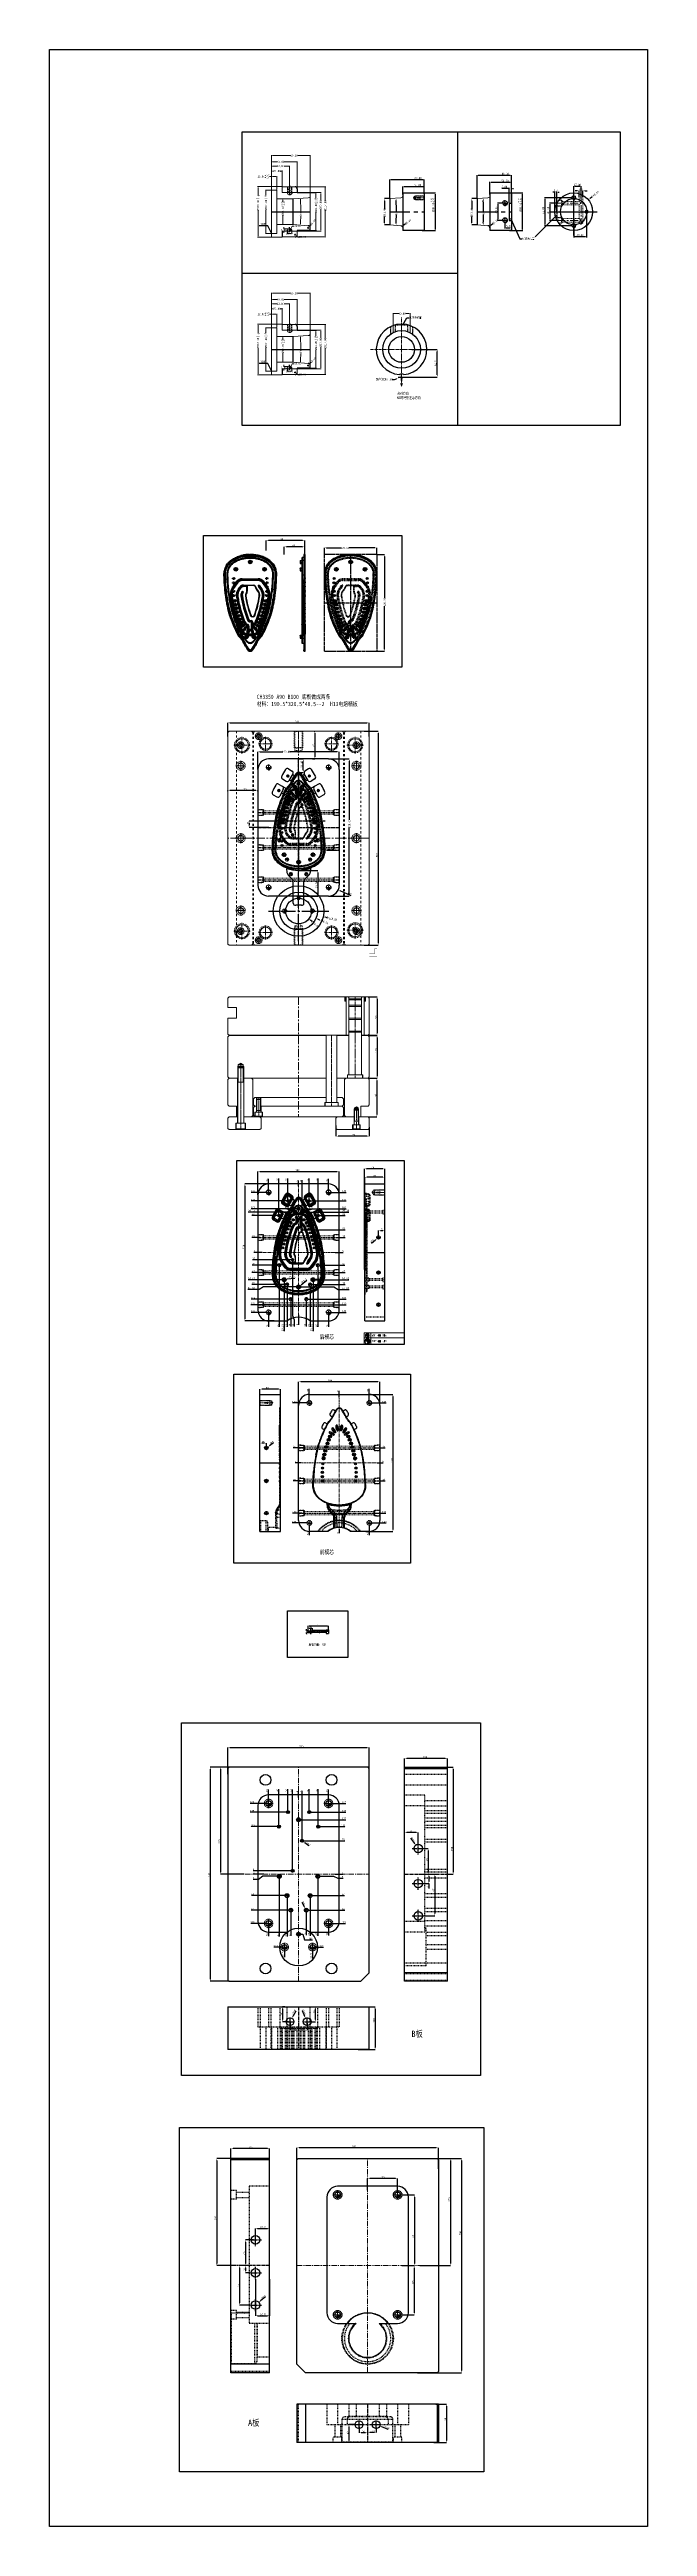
# Model space of a CAD drawing. Header units: millimetres. Extents: x 629 to 2024, y -4394 to 1386.
import ezdxf
from ezdxf.enums import TextEntityAlignment as Align

# ---------------------------------------------------------------- set-up
doc = ezdxf.new("R2010")
doc.units = ezdxf.units.MM
doc.header["$LTSCALE"] = 16.335
doc.header["$PDMODE"] = 3
doc.header["$PDSIZE"] = 0.3125
doc.linetypes.add('CENTER', pattern=[0.6, 0.375, -0.075, 0.075, -0.075])
doc.linetypes.add('HIDDEN', pattern=[0.2, 0.1, -0.1])
doc.layers.get('0').update_dxf_attribs({"linetype": 'CONTINUOUS'})
doc.layers.get('Defpoints').update_dxf_attribs({"linetype": 'CONTINUOUS'})
for name, color, linetype, lineweight in [('center', 1, 'CENTER', 9), ('cool', 153, 'HIDDEN', 9), ('dim', 4, 'CONTINUOUS', 9), ('epin', 13, 'CONTINUOUS', 9), ('moldbase', 7, 'CONTINUOUS', 20), ('screw', 33, 'CONTINUOUS', 13)]:
    doc.layers.add(name, color=color, linetype=linetype, lineweight=lineweight)
doc.layers.add('DEFAULT_2', color=8, linetype='HIDDEN')
doc.styles.add('CHINA', font='txt.shx', dxfattribs={"bigfont": 'gbcbig.shx'})
doc.styles.add('frame', font='PMingLiU.ttf')
doc.styles.add('ROMANC', font='romanc.shx', dxfattribs={"bigfont": 'gbcbig.shx'})
doc.styles.get("Standard").update_dxf_attribs({"font": 'txt', "width": 0.8})
doc.styles.add('TXT', font='txt.shx', dxfattribs={"bigfont": 'gbcbig.shx'})
doc.styles.add('TXT05', font='txt.shx', dxfattribs={"width": 0.5, "bigfont": 'gbcbig.shx'})
doc.dimstyles.new('ISO-25', dxfattribs={"dimtxt": 3.5, "dimasz": 2.5, "dimexe": 0.5, "dimexo": 0, "dimtad": 1, "dimdsep": 46, "dimtxsty": 'frame', "dimcen": 0.09, "dimclrd": 256, "dimclre": 256, "dimclrt": 256, "dimadec": 0, "dimazin": 0, "dimtfac": 1, "dimtmove": 0, "dimatfit": 3, "dimfxl": 0, "dimarcsym": 0})
doc.dimstyles.new('mold', dxfattribs={"dimtxt": 5, "dimasz": 2.5, "dimexe": 1.25, "dimexo": 0.625, "dimtad": 1, "dimzin": 1, "dimtxsty": 'Standard', "dimcen": 0, "dimclrd": 3, "dimclre": 3, "dimclrt": 2, "dimadec": 0, "dimazin": 0, "dimtfac": 1, "dimtofl": 0, "dimtmove": 0, "dimatfit": 3, "dimfxl": 0, "dimarcsym": 0})
doc.dimstyles.get("Standard").update_dxf_attribs({"dimtxt": 0.15625, "dimasz": 0.1875, "dimexe": 0.125, "dimexo": 0.0625, "dimtad": 0, "dimtih": 1, "dimtoh": 1, "dimdsep": 46, "dimtxsty": 'Standard', "dimcen": 0.09, "dimadec": 0, "dimazin": 0, "dimtp": 0.01, "dimtm": 0.01, "dimtfac": 1, "dimtofl": 0, "dimtmove": 0, "dimatfit": 3, "dimfxl": 0, "dimtolj": 1, "dimarcsym": 0})
doc.dimstyles.new('STANDARD$0', dxfattribs={"dimscale": 2, "dimtxt": 3, "dimasz": 3, "dimexe": 1.25, "dimexo": 0.625, "dimgap": 0.5, "dimtad": 0, "dimdsep": 46, "dimlunit": 6, "dimtxsty": 'Standard', "dimblk": 'CLOSEDBLANK', "dimcen": 0, "dimclrt": 2, "dimazin": 2, "dimtfac": 2, "dimtmove": 1, "dimatfit": 3, "dimfxl": 0, "dimtolj": 1, "dimtzin": 0, "dimarcsym": 0})
doc.dimstyles.new('副本 ISO-25-1', dxfattribs={"dimtxt": 5, "dimasz": 5, "dimexe": 0, "dimexo": 0, "dimgap": 0, "dimtad": 1, "dimtxsty": 'Standard', "dimcen": 0, "dimclrd": 4, "dimclre": 4, "dimclrt": 6, "dimazin": 0, "dimtfac": 1, "dimtofl": 0, "dimtmove": 0, "dimatfit": 3, "dimfxl": 0, "dimarcsym": 0})

# ---------------------------------------------------------------- blocks, each defined once
blk = doc.blocks.new('*D2')
at = {"color": 4, "lineweight": -2}
for p, q in [((1270, 208.1), (1270, 223.2)), ((1275, 223.2), (1308.7, 223.2)), ((1387.7, 223.2), (1327.3, 223.2)), ((1392.7, 208.1), (1392.7, 223.2))]:
    blk.add_line(p, q, dxfattribs=at)
at = {"color": 4}
for points in [[(1275, 224.1), (1275, 222.4), (1270, 223.2)], [(1387.7, 224.1), (1387.7, 222.4), (1392.7, 223.2)]]:
    blk.add_solid(points, dxfattribs=at)
at = {"layer": 'Defpoints', "color": 0}
for p in [(1270, 223.2), (1270, 208.1), (1392.7, 208.1, 0)]:
    blk.add_point(p, dxfattribs=at)
at = {"color": 6, "insert": (1318, 223.2), "char_height": 5, "attachment_point": 5}
blk.add_mtext('\\A1;122.67', dxfattribs=at)
blk = doc.blocks.new('*D3')
at = {"color": 4, "lineweight": -2}
for p, q in [((1392.7, 208.1), (1410.4, 208.1)), ((1410.4, 203.1), (1410.4, 106.1)), ((1410.4, -12.9), (1410.4, 87.5)), ((1392.7, -17.9), (1410.4, -17.9))]:
    blk.add_line(p, q, dxfattribs=at)
at = {"color": 4}
for points in [[(1409.5, 203.1), (1411.2, 203.1), (1410.4, 208.1)], [(1409.5, -12.9), (1411.2, -12.9), (1410.4, -17.9)]]:
    blk.add_solid(points, dxfattribs=at)
at = {"layer": 'Defpoints', "color": 0}
for p in [(1392.7, 208.1), (1392.7, -17.9), (1410.4, -17.9)]:
    blk.add_point(p, dxfattribs=at)
at = {"color": 6, "insert": (1410.4, 96.8), "char_height": 5, "attachment_point": 5, "rotation": 90}
blk.add_mtext('\\A1;226.00', dxfattribs=at)
blk = doc.blocks.new('*D5')
at = {"color": 4, "lineweight": -2}
for p, q in [((1114.8, -294.2), (1114.8, -252.5)), ((1119.8, -252.5), (1173.1, -252.5)), ((1299.8, -252.5), (1189.7, -252.5)), ((1304.8, -294.2), (1304.8, -252.5))]:
    blk.add_line(p, q, dxfattribs=at)
at = {"color": 4}
for points in [[(1119.8, -251.7), (1119.8, -253.4), (1114.8, -252.5)], [(1299.8, -251.7), (1299.8, -253.4), (1304.8, -252.5)]]:
    blk.add_solid(points, dxfattribs=at)
at = {"layer": 'Defpoints', "color": 0}
for p in [(1114.8, -252.5), (1114.8, -294.2), (1304.8, -294.2)]:
    blk.add_point(p, dxfattribs=at)
at = {"color": 6, "insert": (1181.4, -252.5), "char_height": 5, "attachment_point": 5}
blk.add_mtext('\\A1;190.00', dxfattribs=at)
blk = doc.blocks.new('*D6')
at = {"color": 4, "lineweight": -2}
for p, q in [((1279.8, -269.2), (1328.2, -269.2)), ((1328.2, -274.2), (1328.2, -411.6)), ((1328.2, -584.2), (1328.2, -429.6)), ((1279.8, -589.2), (1328.2, -589.2))]:
    blk.add_line(p, q, dxfattribs=at)
at = {"color": 4}
for points in [[(1327.4, -274.2), (1329, -274.2), (1328.2, -269.2)], [(1327.4, -584.2), (1329, -584.2), (1328.2, -589.2)]]:
    blk.add_solid(points, dxfattribs=at)
at = {"layer": 'Defpoints', "color": 0}
for p in [(1279.8, -269.2), (1279.8, -589.2), (1328.2, -589.2)]:
    blk.add_point(p, dxfattribs=at)
at = {"color": 6, "insert": (1328.2, -420.6), "char_height": 5, "attachment_point": 5, "rotation": 90}
blk.add_mtext('\\A1;320.00', dxfattribs=at)
blk = doc.blocks.new('*D7')
at = {"color": 4, "lineweight": -2}
blk.add_line((1241.3, -648.9), (1237.3, -645.8), dxfattribs=at)
at = {"color": 4}
blk.add_solid([(1237.8, -645.2), (1236.8, -646.5), (1233.4, -642.8)], dxfattribs=at)
at = {"layer": 'Defpoints', "color": 0}
for p in [(1186.2, -605.7), (1233.4, -642.8)]:
    blk.add_point(p, dxfattribs=at)
at = {"color": 6, "insert": (1248.3, -654.5), "char_height": 5, "attachment_point": 5, "rotation": 321.84645}
blk.add_mtext('\\A1;∅60.00', dxfattribs=at)
blk = doc.blocks.new('*D8')
at = {"color": 4, "lineweight": -2}
blk.add_line((1259.6, -645.2), (1255, -643.2), dxfattribs=at)
at = {"color": 4}
blk.add_solid([(1255.3, -642.5), (1254.6, -644), (1250.4, -641.3)], dxfattribs=at)
at = {"layer": 'Defpoints', "color": 0}
for p in [(1169.3, -607.2), (1250.4, -641.3)]:
    blk.add_point(p, dxfattribs=at)
at = {"color": 6, "insert": (1268.2, -648.8), "char_height": 5, "attachment_point": 5, "rotation": 337.17032}
blk.add_mtext('\\A1;∅88.00', dxfattribs=at)
blk = doc.blocks.new('*D9')
at = {"color": 4, "lineweight": -2}
blk.add_line((1277, -639.8), (1272.2, -638.7), dxfattribs=at)
at = {"color": 4}
blk.add_solid([(1272.3, -637.9), (1272, -639.5), (1267.3, -637.6)], dxfattribs=at)
at = {"layer": 'Defpoints', "color": 0}
for p in [(1152.3, -610.9), (1267.3, -637.6)]:
    blk.add_point(p, dxfattribs=at)
at = {"color": 6, "insert": (1286.8, -642.1), "char_height": 5, "attachment_point": 5, "rotation": 346.94665}
blk.add_mtext('\\A1;∅118.00', dxfattribs=at)
blk = doc.blocks.new('screw_m10_g')
at = {"layer": 'screw', "color": 1, "linetype": 'CENTER', "ltscale": 0.219913}
for p, q in [((-5.5, 0), (5.5, 0)), ((0, -5.5), (0, 5.5))]:
    blk.add_line(p, q, dxfattribs=at)
at = {"layer": 'screw', "color": 33, "linetype": 'HIDDEN', "ltscale": 0.219913}
blk.add_circle((0, 0), 4.25, dxfattribs=at)
at = {"layer": 'screw', "color": 92, "linetype": 'HIDDEN', "ltscale": 0.219913}
blk.add_arc((0, 0), 5, 270, 180, dxfattribs=at)
at = {"layer": 'screw', "color": 6, "style": 'TXT'}
blk.add_text('M10', height=2, dxfattribs=at).set_placement((-1.7, -2.5))
blk = doc.blocks.new('*D12')
at = {"color": 3, "lineweight": -2}
for p, q in [((1848.1, 1040.1), (1783.4, 1040.1)), ((1784.6, 1037.6), (1784.6, 977.6)), ((1847.9, 975.1), (1783.4, 975.1))]:
    blk.add_line(p, q, dxfattribs=at)
at = {"color": 3}
for points in [[(1784.2, 1037.6), (1785.1, 1037.6), (1784.6, 1040.1)], [(1784.2, 977.6), (1785.1, 977.6), (1784.6, 975.1)]]:
    blk.add_solid(points, dxfattribs=at)
at = {"layer": 'Defpoints', "color": 0}
for p in [(1848.7, 1040.1), (1784.6, 975.1), (1848.5, 975.1)]:
    blk.add_point(p, dxfattribs=at)
at = {"color": 2, "insert": (1781.1, 1011.2), "char_height": 5, "attachment_point": 5, "rotation": 90}
blk.add_mtext('65,00', dxfattribs=at)
blk = doc.blocks.new('*D31')
at = {"lineweight": -2, "ltscale": 0.5}
for p, q in [((1474.3, 686.3), (1533.4, 686.3)), ((1533.4, 626.8), (1533.4, 681.3)), ((1452.8, 621.8), (1533.4, 621.8))]:
    blk.add_line(p, q, dxfattribs=at)
at = {"ltscale": 0.5}
for points in [[(1532.5, 681.3), (1534.2, 681.3), (1533.4, 686.3)], [(1532.5, 626.8), (1534.2, 626.8), (1533.4, 621.8)]]:
    blk.add_solid(points, dxfattribs=at)
at = {"layer": 'Defpoints', "color": 0, "ltscale": 0.5}
for p in [(1474.3, 686.3), (1533.4, 686.3), (1452.8, 621.8)]:
    blk.add_point(p, dxfattribs=at)
at = {"ltscale": 0.5, "insert": (1529.9, 654.1), "char_height": 5, "attachment_point": 5, "rotation": 90, "style": 'frame'}
blk.add_mtext('64.5', dxfattribs=at)
blk = doc.blocks.new('*D13')
at = {"color": 6, "lineweight": -2}
for p, q in [((1428.4, 616.5), (1433.4, 616.5)), ((1433.4, 616.5), (1438.2, 618))]:
    blk.add_line(p, q, dxfattribs=at)
at = {"color": 6}
blk.add_solid([(1437.9, 618.8), (1438.4, 617.2), (1443, 619.5)], dxfattribs=at)
at = {"layer": 'Defpoints', "color": 0}
for p in [(1443, 619.5), (1450.1, 621.8)]:
    blk.add_point(p, dxfattribs=at)
at = {"color": 3, "insert": (1409.6, 616.5), "char_height": 5, "attachment_point": 5}
blk.add_mtext('\\A1;{\\fSimSun|b0|i0|c134|p2;定位缺口}R7.50', dxfattribs=at)
blk = doc.blocks.new('epin_ejp_8')
at = {"layer": 'epin'}
h = blk.add_hatch(dxfattribs=at)
h.set_pattern_fill('_ANSI31', color=123, scale=0.2, angle=90, style=0)
h.set_pattern_definition([(135, (-705.7219, 490.0809), (-0.4490128, -0.4490128), [])])
h.paths.add_polyline_path([(0, 4, 0.4142136), (-4, 0), (0, 0)])
h.paths.add_polyline_path([(4, 0), (0, 0), (0, -4, 0.4142136)])
at = {"layer": 'epin', "color": 1, "linetype": 'CENTER', "ltscale": 0.248791}
for p, q in [((-4.4, 0), (4.4, 0)), ((0, -4.4), (0, 4.4))]:
    blk.add_line(p, q, dxfattribs=at)
at = {"layer": 'epin'}
blk.add_circle((0, 0), 4, dxfattribs=at)
at = {"layer": 'epin', "color": 6, "style": 'TXT05', "width": 0.5}
blk.add_text('%%c8', height=2.8, dxfattribs=at).set_placement((0.16, 0.4))
blk = doc.blocks.new('*D32')
at = {"color": 3, "lineweight": -2}
for p, q in [((1851.7, 990), (1851.7, 947.9)), ((1881.7, 1002.6), (1881.7, 947.9)), ((1879.2, 949.1), (1854.2, 949.1))]:
    blk.add_line(p, q, dxfattribs=at)
at = {"color": 3}
for points in [[(1854.2, 949.5), (1854.2, 948.7), (1851.7, 949.1)], [(1879.2, 949.5), (1879.2, 948.7), (1881.7, 949.1)]]:
    blk.add_solid(points, dxfattribs=at)
at = {"layer": 'Defpoints', "color": 0}
for p in [(1851.7, 990.6), (1881.7, 1003.2), (1851.7, 949.1)]:
    blk.add_point(p, dxfattribs=at)
at = {"color": 2, "insert": (1866.7, 952.7), "char_height": 5, "attachment_point": 5}
blk.add_mtext('30,00', dxfattribs=at)
blk = doc.blocks.new('*D14')
at = {"color": 1, "lineweight": 0}
for p, q in [((1145.7, 1058.4), (1132.8, 1058.4)), ((1145.7, 956.8), (1132.8, 956.8))]:
    blk.add_line(p, q, dxfattribs=at)
at = {"color": 0, "lineweight": 0}
for p, q in [((1133.8, 1056.4), (1133.8, 1045.9)), ((1133.8, 958.8), (1133.8, 1012.3))]:
    blk.add_line(p, q, dxfattribs=at)
at = {"color": 0}
for points in [[(1133.5, 1056.4), (1134.2, 1056.4), (1133.8, 1058.4)], [(1133.5, 958.8), (1134.2, 958.8), (1133.8, 956.8)]]:
    blk.add_solid(points, dxfattribs=at)
at = {"layer": 'Defpoints', "color": 0}
for p in [(1146.7, 1058.4), (1133.8, 956.8), (1146.7, 956.8)]:
    blk.add_point(p, dxfattribs=at)
at = {"color": 0, "lineweight": 0, "insert": (1133.8, 1029.1), "char_height": 5, "attachment_point": 5, "rotation": 90}
blk.add_mtext('\\A1;%%C101.60{\\H0.7x;\\S+0.05^ +0.1;}', dxfattribs=at)
blk = doc.blocks.new('*D15')
at = {"color": 0, "lineweight": 0}
for p, q in [((1146.7, 1090), (1141.6, 1090)), ((1156.7, 1090), (1148.7, 1090))]:
    blk.add_line(p, q, dxfattribs=at)
at = {"color": 1, "lineweight": 0}
for p, q in [((1146.7, 1067.6), (1146.7, 1091)), ((1158.7, 1059.4), (1158.7, 1091))]:
    blk.add_line(p, q, dxfattribs=at)
at = {"color": 0}
for points in [[(1148.7, 1090.3), (1148.7, 1089.7), (1146.7, 1090)], [(1156.7, 1090.3), (1156.7, 1089.7), (1158.7, 1090)]]:
    blk.add_solid(points, dxfattribs=at)
at = {"layer": 'Defpoints', "color": 0}
for p in [(1146.7, 1066.6), (1158.7, 1090), (1158.7, 1058.4)]:
    blk.add_point(p, dxfattribs=at)
at = {"color": 0, "lineweight": 0, "insert": (1128.2, 1090), "char_height": 5, "attachment_point": 5}
blk.add_mtext('\\A1;12.00{\\H0.7x;\\S+0.05^ +0.1;}', dxfattribs=at)
blk = doc.blocks.new('*D16')
at = {"color": 1, "lineweight": 0}
for p, q in [((1145.7, 1066.6), (1114.2, 1066.6)), ((1145.7, 948.6), (1114.2, 948.6))]:
    blk.add_line(p, q, dxfattribs=at)
at = {"color": 0, "lineweight": 0}
for p, q in [((1115.2, 1064.6), (1115.2, 1044.8)), ((1115.2, 950.6), (1115.2, 1011.6))]:
    blk.add_line(p, q, dxfattribs=at)
at = {"color": 0}
for points in [[(1114.9, 1064.6), (1115.6, 1064.6), (1115.2, 1066.6)], [(1114.9, 950.6), (1115.6, 950.6), (1115.2, 948.6)]]:
    blk.add_solid(points, dxfattribs=at)
at = {"layer": 'Defpoints', "color": 0}
for p in [(1146.7, 1066.6), (1115.2, 948.6), (1146.7, 948.6)]:
    blk.add_point(p, dxfattribs=at)
at = {"color": 0, "lineweight": 0, "insert": (1115.2, 1028.2), "char_height": 5, "attachment_point": 5, "rotation": 90}
blk.add_mtext('\\A1;%%C118.00{\\H0.7x;\\S+0^ -0.15;}', dxfattribs=at)
blk = doc.blocks.new('*D17')
at = {"color": 1, "lineweight": 0}
for p, q in [((1159.7, 1037.6), (1174.2, 1037.6)), ((1159.7, 977.6), (1174.2, 977.6))]:
    blk.add_line(p, q, dxfattribs=at)
at = {"color": 0, "lineweight": 0}
for p, q in [((1173.2, 1035.6), (1173.2, 1030.8)), ((1173.2, 979.6), (1173.2, 999.2))]:
    blk.add_line(p, q, dxfattribs=at)
at = {"color": 0}
for points in [[(1172.9, 1035.6), (1173.5, 1035.6), (1173.2, 1037.6)], [(1172.9, 979.6), (1173.5, 979.6), (1173.2, 977.6)]]:
    blk.add_solid(points, dxfattribs=at)
at = {"layer": 'Defpoints', "color": 0}
for p in [(1158.7, 1037.6), (1158.7, 977.6), (1173.2, 977.6)]:
    blk.add_point(p, dxfattribs=at)
at = {"color": 0, "lineweight": 0, "insert": (1173.2, 1015), "char_height": 5, "attachment_point": 5, "rotation": 90}
blk.add_mtext('\\A1;%%C60.00{\\H0.7x;\\S+0.05^ +0.03;}', dxfattribs=at)
blk = doc.blocks.new('*D18')
at = {"color": 1, "lineweight": 0}
for p, q in [((1183.7, 961.6), (1183.7, 955.9)), ((1193.7, 961.6), (1193.7, 955.9))]:
    blk.add_line(p, q, dxfattribs=at)
at = {"color": 0, "lineweight": 0}
blk.add_line((1185.7, 956.9), (1191.7, 956.9), dxfattribs=at)
at = {"color": 0}
for points in [[(1185.7, 957.2), (1185.7, 956.5), (1183.7, 956.9)], [(1191.7, 957.2), (1191.7, 956.5), (1193.7, 956.9)]]:
    blk.add_solid(points, dxfattribs=at)
at = {"layer": 'Defpoints', "color": 0}
for p in [(1183.7, 962.6), (1193.7, 962.6), (1193.7, 956.9)]:
    blk.add_point(p, dxfattribs=at)
at = {"color": 0, "lineweight": 0, "insert": (1188.7, 956.9), "char_height": 5, "attachment_point": 5}
blk.add_mtext('\\A1;10.00', dxfattribs=at)
blk = doc.blocks.new('*D19')
at = {"color": 1, "lineweight": 0}
for p, q in [((1188.7, 964.6), (1192.7, 964.6)), ((1190.7, 962.6), (1190.7, 966.6))]:
    blk.add_line(p, q, dxfattribs=at)
at = {"color": 0, "lineweight": 0}
for p, q in [((1195.1, 974.4), (1192.8, 969.2)), ((1199, 974.4), (1195.1, 974.4))]:
    blk.add_line(p, q, dxfattribs=at)
at = {"color": 0}
blk.add_solid([(1192.5, 969.3), (1193.1, 969.1), (1192, 967.4)], dxfattribs=at)
at = {"layer": 'Defpoints', "color": 0}
for p in [(1190.7, 964.6), (1192, 967.4)]:
    blk.add_point(p, dxfattribs=at)
at = {"color": 0, "lineweight": 0, "insert": (1207.3, 974.4), "char_height": 5, "attachment_point": 5}
blk.add_mtext('\\A1;R3.00', dxfattribs=at)
blk = doc.blocks.new('*D33')
at = {"color": 1, "lineweight": 0}
for p, q in [((1146.7, 1067.6), (1146.7, 1103.7)), ((1171.7, 1067.6), (1171.7, 1103.7))]:
    blk.add_line(p, q, dxfattribs=at)
at = {"color": 0, "lineweight": 0}
for p, q in [((1148.7, 1102.7), (1151.3, 1102.7)), ((1169.7, 1102.7), (1167.9, 1102.7))]:
    blk.add_line(p, q, dxfattribs=at)
at = {"color": 0}
for points in [[(1148.7, 1103), (1148.7, 1102.3), (1146.7, 1102.7)], [(1169.7, 1103), (1169.7, 1102.3), (1171.7, 1102.7)]]:
    blk.add_solid(points, dxfattribs=at)
at = {"layer": 'Defpoints', "color": 0}
for p in [(1146.7, 1102.7), (1146.7, 1066.6), (1171.7, 1066.6)]:
    blk.add_point(p, dxfattribs=at)
at = {"color": 0, "lineweight": 0, "insert": (1159.6, 1102.7), "char_height": 5, "attachment_point": 5}
blk.add_mtext('\\A1;25.00', dxfattribs=at)
blk = doc.blocks.new('*D34')
at = {"color": 1, "lineweight": 0}
for p, q in [((1146.7, 1083.3), (1146.7, 1115.2)), ((1188.7, 1069.7), (1188.7, 1115.2))]:
    blk.add_line(p, q, dxfattribs=at)
at = {"color": 0, "lineweight": 0}
for p, q in [((1148.7, 1114.2), (1159.3, 1114.2)), ((1186.7, 1114.2), (1176, 1114.2))]:
    blk.add_line(p, q, dxfattribs=at)
at = {"color": 0}
for points in [[(1148.7, 1114.5), (1148.7, 1113.8), (1146.7, 1114.2)], [(1186.7, 1114.5), (1186.7, 1113.8), (1188.7, 1114.2)]]:
    blk.add_solid(points, dxfattribs=at)
at = {"layer": 'Defpoints', "color": 0}
for p in [(1146.7, 1114.2), (1146.7, 1082.3), (1188.7, 1068.7)]:
    blk.add_point(p, dxfattribs=at)
at = {"color": 0, "lineweight": 0, "insert": (1167.6, 1114.2), "char_height": 5, "attachment_point": 5}
blk.add_mtext('\\A1;42.00', dxfattribs=at)
blk = doc.blocks.new('*D35')
at = {"color": 1, "lineweight": 0}
for p, q in [((1202.7, 1066.1), (1273.2, 1066.1)), ((1202.7, 949.1), (1273.2, 949.1))]:
    blk.add_line(p, q, dxfattribs=at)
at = {"color": 0, "lineweight": 0}
for p, q in [((1272.2, 1064.1), (1272.2, 1033)), ((1272.2, 951.1), (1272.2, 1011))]:
    blk.add_line(p, q, dxfattribs=at)
at = {"color": 0}
for points in [[(1271.9, 1064.1), (1272.6, 1064.1), (1272.2, 1066.1)], [(1271.9, 951.1), (1272.6, 951.1), (1272.2, 949.1)]]:
    blk.add_solid(points, dxfattribs=at)
at = {"layer": 'Defpoints', "color": 0}
for p in [(1201.7, 1066.1), (1201.7, 949.1), (1272.2, 949.1)]:
    blk.add_point(p, dxfattribs=at)
at = {"color": 0, "lineweight": 0, "insert": (1272.2, 1022), "char_height": 5, "attachment_point": 5, "rotation": 90}
blk.add_mtext('\\A1;%%c117.00', dxfattribs=at)
blk = doc.blocks.new('*D20')
at = {"color": 1, "lineweight": 0}
for p, q in [((1185.3, 967.6), (1174.3, 967.6)), ((1185.3, 962.6), (1174.3, 962.6))]:
    blk.add_line(p, q, dxfattribs=at)
at = {"color": 0, "lineweight": 0}
for p, q in [((1175.3, 969.6), (1175.3, 971.6)), ((1175.3, 960.6), (1175.3, 958.6))]:
    blk.add_line(p, q, dxfattribs=at)
at = {"color": 0}
for points in [[(1175, 969.6), (1175.7, 969.6), (1175.3, 967.6)], [(1175, 960.6), (1175.7, 960.6), (1175.3, 962.6)]]:
    blk.add_solid(points, dxfattribs=at)
at = {"layer": 'Defpoints', "color": 0}
for p in [(1175.3, 962.6), (1186.3, 967.6), (1186.3, 962.6)]:
    blk.add_point(p, dxfattribs=at)
at = {"color": 0, "lineweight": 0, "insert": (1175.3, 965.1), "char_height": 5, "attachment_point": 5}
blk.add_mtext('\\A1;5.00', dxfattribs=at)
blk = doc.blocks.new('*D36')
at = {"color": 1, "lineweight": 0}
for p, q in [((1199.7, 954.1), (1203.7, 954.1)), ((1201.7, 952.1), (1201.7, 956.1))]:
    blk.add_line(p, q, dxfattribs=at)
at = {"color": 0, "lineweight": 0}
for p, q in [((1208.8, 948.6), (1207.3, 949.8)), ((1210.8, 948.6), (1208.8, 948.6))]:
    blk.add_line(p, q, dxfattribs=at)
at = {"color": 0}
blk.add_solid([(1207.5, 950.1), (1207, 949.6), (1205.7, 951.1)], dxfattribs=at)
at = {"layer": 'Defpoints', "color": 0}
for p in [(1201.7, 954.1), (1205.7, 951.1)]:
    blk.add_point(p, dxfattribs=at)
at = {"color": 0, "lineweight": 0, "insert": (1219.2, 948.6), "char_height": 5, "attachment_point": 5}
blk.add_mtext('\\A1;R5.00', dxfattribs=at)
blk = doc.blocks.new('*D21')
at = {"color": 1, "lineweight": 0}
for p, q in [((1238, 1051.6), (1251.3, 1051.6)), ((1238, 963.6), (1251.3, 963.6))]:
    blk.add_line(p, q, dxfattribs=at)
at = {"color": 0, "lineweight": 0}
for p, q in [((1250.3, 1049.6), (1250.3, 1038.3)), ((1250.3, 965.6), (1250.3, 1006.1))]:
    blk.add_line(p, q, dxfattribs=at)
at = {"color": 0}
for points in [[(1249.9, 1049.6), (1250.6, 1049.6), (1250.3, 1051.6)], [(1249.9, 965.6), (1250.6, 965.6), (1250.3, 963.6)]]:
    blk.add_solid(points, dxfattribs=at)
at = {"layer": 'Defpoints', "color": 0}
for p in [(1237, 1051.6), (1237, 963.6), (1250.3, 963.6)]:
    blk.add_point(p, dxfattribs=at)
at = {"color": 0, "lineweight": 0, "insert": (1250.3, 1022.2), "char_height": 5, "attachment_point": 5, "rotation": 90}
blk.add_mtext('\\A1;%%C88.00{\\H0.7x;\\S-0.02^ -0.05;}', dxfattribs=at)
blk = doc.blocks.new('*D22')
at = {"color": 1, "lineweight": 0}
for p, q in [((1146.7, 1067.6), (1146.7, 1139.7)), ((1237, 1052.6), (1237, 1139.7))]:
    blk.add_line(p, q, dxfattribs=at)
at = {"color": 0, "lineweight": 0}
for p, q in [((1148.7, 1138.7), (1191, 1138.7)), ((1235, 1138.7), (1207.7, 1138.7))]:
    blk.add_line(p, q, dxfattribs=at)
at = {"color": 0}
for points in [[(1148.7, 1139.1), (1148.7, 1138.4), (1146.7, 1138.7)], [(1235, 1139.1), (1235, 1138.4), (1237, 1138.7)]]:
    blk.add_solid(points, dxfattribs=at)
at = {"layer": 'Defpoints', "color": 0}
for p in [(1237, 1138.7), (1146.7, 1066.6), (1237, 1051.6)]:
    blk.add_point(p, dxfattribs=at)
at = {"color": 0, "lineweight": 0, "insert": (1199.3, 1138.7), "char_height": 5, "attachment_point": 5}
blk.add_mtext('\\A1;90.30', dxfattribs=at)
blk = doc.blocks.new('*D23')
at = {"color": 1, "lineweight": 0}
for p, q in [((1207.7, 1052.6), (1262.4, 1052.6)), ((1207.7, 962.6), (1262.4, 962.6))]:
    blk.add_line(p, q, dxfattribs=at)
at = {"color": 0, "lineweight": 0}
for p, q in [((1261.4, 1050.6), (1261.4, 1033.6)), ((1261.4, 964.6), (1261.4, 1013.6))]:
    blk.add_line(p, q, dxfattribs=at)
at = {"color": 0}
for points in [[(1261.1, 1050.6), (1261.7, 1050.6), (1261.4, 1052.6)], [(1261.1, 964.6), (1261.7, 964.6), (1261.4, 962.6)]]:
    blk.add_solid(points, dxfattribs=at)
at = {"layer": 'Defpoints', "color": 0}
for p in [(1206.7, 1052.6), (1206.7, 962.6), (1261.4, 962.6)]:
    blk.add_point(p, dxfattribs=at)
at = {"color": 0, "lineweight": 0, "insert": (1261.4, 1023.6), "char_height": 5, "attachment_point": 5, "rotation": 90}
blk.add_mtext('\\A1;%%c90.00', dxfattribs=at)
blk = doc.blocks.new('*D37')
at = {"color": 1, "lineweight": 0}
for p, q in [((1146.7, 1127.8), (1146.7, 1123.2)), ((1206.7, 1062.1), (1206.7, 1125.2))]:
    blk.add_line(p, q, dxfattribs=at)
at = {"color": 0, "lineweight": 0}
for p, q in [((1148.7, 1124.2), (1160.3, 1124.2)), ((1204.7, 1124.2), (1176.3, 1124.2))]:
    blk.add_line(p, q, dxfattribs=at)
at = {"color": 0}
for points in [[(1148.7, 1124.5), (1148.7, 1123.8), (1146.7, 1124.2)], [(1204.7, 1124.5), (1204.7, 1123.8), (1206.7, 1124.2)]]:
    blk.add_solid(points, dxfattribs=at)
at = {"layer": 'Defpoints', "color": 0}
for p in [(1146.7, 1128.8), (1146.7, 1124.2), (1206.7, 1061.1)]:
    blk.add_point(p, dxfattribs=at)
at = {"color": 0, "lineweight": 0, "insert": (1168.3, 1124.2), "char_height": 5, "attachment_point": 5}
blk.add_mtext('\\A1;60.00', dxfattribs=at)
blk = doc.blocks.new('*D38')
at = {"color": 0, "lineweight": 0}
for start, end in [(359.63334, 3.74364), (356.25636, 358.69335)]:
    blk.add_arc((768, 1007.6), 447, start, end, dxfattribs=at)
at = {"color": 0}
for points in [[(1213.7, 1036.8), (1214.4, 1036.8), (1213.9, 1038.8)], [(1214.4, 978.4), (1213.7, 978.5), (1213.9, 976.5)]]:
    blk.add_solid(points, dxfattribs=at)
at = {"layer": 'Defpoints', "color": 0}
for p in [(1197, 1037.6), (1214.9, 1018), (1232.4, 1040.1), (1197, 977.6), (1232.4, 975.2)]:
    blk.add_point(p, dxfattribs=at)
at = {"color": 0, "lineweight": 0, "insert": (1215, 1001.1), "char_height": 5, "attachment_point": 5, "rotation": 89.16335}
blk.add_mtext('\\A1;8°', dxfattribs=at)
blk = doc.blocks.new('*D39')
at = {"color": 1, "lineweight": 0}
for p, q in [((1230, 970.2), (1234, 970.2)), ((1232, 968.2), (1232, 972.2))]:
    blk.add_line(p, q, dxfattribs=at)
at = {"color": 0, "lineweight": 0}
blk.add_line((1238.1, 976.9), (1236.7, 975.4), dxfattribs=at)
at = {"color": 0}
blk.add_solid([(1236.5, 975.6), (1237, 975.2), (1235.4, 973.9)], dxfattribs=at)
at = {"layer": 'Defpoints', "color": 0}
for p in [(1232, 970.2), (1235.4, 973.9)]:
    blk.add_point(p, dxfattribs=at)
at = {"color": 0, "lineweight": 0, "insert": (1243.6, 983.1), "char_height": 5, "attachment_point": 5, "rotation": 47.97658}
blk.add_mtext('\\A1;R5.00', dxfattribs=at)
blk = doc.blocks.new('*D24')
at = {"color": 3, "lineweight": -2}
for p, q in [((1656.3, 1048), (1656.3, 1077.2)), ((1703.8, 1075.9), (1658.8, 1075.9)), ((1706.3, 1050.3), (1706.3, 1077.2))]:
    blk.add_line(p, q, dxfattribs=at)
at = {"color": 3}
for points in [[(1658.8, 1076.3), (1658.8, 1075.5), (1656.3, 1075.9)], [(1703.8, 1076.3), (1703.8, 1075.5), (1706.3, 1075.9)]]:
    blk.add_solid(points, dxfattribs=at)
at = {"layer": 'Defpoints', "color": 0}
for p in [(1656.3, 1075.9), (1656.3, 1047.4), (1706.3, 1049.6)]:
    blk.add_point(p, dxfattribs=at)
at = {"color": 2, "insert": (1691.3, 1079.4), "char_height": 5, "attachment_point": 5}
blk.add_mtext('50,00', dxfattribs=at)
blk = doc.blocks.new('*D25')
at = {"color": 3, "lineweight": -2}
for p, q in [((1626.3, 1039), (1626.3, 1093.4)), ((1703.8, 1092.1), (1628.8, 1092.1)), ((1706.3, 1050.3), (1706.3, 1093.4))]:
    blk.add_line(p, q, dxfattribs=at)
at = {"color": 3}
for points in [[(1628.8, 1092.5), (1628.8, 1091.7), (1626.3, 1092.1)], [(1703.8, 1092.5), (1703.8, 1091.7), (1706.3, 1092.1)]]:
    blk.add_solid(points, dxfattribs=at)
at = {"layer": 'Defpoints', "color": 0}
for p in [(1626.3, 1092.1), (1706.3, 1049.6), (1626.3, 1038.3)]:
    blk.add_point(p, dxfattribs=at)
at = {"color": 2, "insert": (1692.1, 1095.7), "char_height": 5, "attachment_point": 5}
blk.add_mtext('80,00', dxfattribs=at)
blk = doc.blocks.new('*D26')
at = {"color": 3, "lineweight": -2}
for p, q in [((1705, 1051.6), (1732.9, 1051.6)), ((1731.6, 1049.1), (1731.6, 966.1)), ((1702, 963.6), (1732.9, 963.6))]:
    blk.add_line(p, q, dxfattribs=at)
at = {"color": 3}
for points in [[(1731.2, 1049.1), (1732, 1049.1), (1731.6, 1051.6)], [(1731.2, 966.1), (1732, 966.1), (1731.6, 963.6)]]:
    blk.add_solid(points, dxfattribs=at)
at = {"layer": 'Defpoints', "color": 0}
for p in [(1704.3, 1051.6), (1701.3, 963.6), (1731.6, 963.6)]:
    blk.add_point(p, dxfattribs=at)
at = {"color": 2, "insert": (1726.5, 1023.5), "char_height": 5, "attachment_point": 5, "rotation": 90}
blk.add_mtext('%%C88,00{\\H0.7x;\\S-0.02^ -0.05;}', dxfattribs=at)
blk = doc.blocks.new('*D40')
at = {"color": 4, "lineweight": -2}
for p, q in [((1626.3, 1038.3), (1613.9, 1038.3)), ((1613.9, 1033.3), (1613.9, 1014.7)), ((1613.9, 981.9), (1613.9, 996.7)), ((1626.3, 976.9), (1613.9, 976.9))]:
    blk.add_line(p, q, dxfattribs=at)
at = {"color": 4}
for points in [[(1613.1, 1033.3), (1614.7, 1033.3), (1613.9, 1038.3)], [(1613.1, 981.9), (1614.7, 981.9), (1613.9, 976.9)]]:
    blk.add_solid(points, dxfattribs=at)
at = {"layer": 'Defpoints', "color": 0}
for p in [(1626.3, 1038.3), (1613.9, 976.9), (1626.3, 976.9)]:
    blk.add_point(p, dxfattribs=at)
at = {"color": 6, "insert": (1613.9, 1005.7), "char_height": 5, "attachment_point": 5, "rotation": 90}
blk.add_mtext('\\A1;%%c61.40', dxfattribs=at)
blk = doc.blocks.new('*D41')
at = {"color": 4, "lineweight": -2}
for start, end in [(359.76395, 3.36943), (356.63057, 359.09134)]:
    blk.add_arc((1187.3, 1007.6), 454.3, start, end, dxfattribs=at)
at = {"color": 4}
for points in [[(1640, 1034.3), (1641.7, 1034.4), (1640.5, 1039.3)], [(1641.7, 980.9), (1640, 981), (1640.5, 975.9)]]:
    blk.add_solid(points, dxfattribs=at)
at = {"layer": 'Defpoints', "color": 0}
for p in [(1626.3, 1038.3), (1641.5, 1018.2), (1651.7, 1040.1), (1626.3, 976.9), (1651.7, 975.2)]:
    blk.add_point(p, dxfattribs=at)
at = {"color": 6, "insert": (1641.6, 1003.1), "char_height": 5, "attachment_point": 5, "rotation": 89.42765}
blk.add_mtext('\\A1;8°', dxfattribs=at)
blk = doc.blocks.new('*D42')
at = {"color": 4, "lineweight": -2}
blk.add_line((1663.1, 979.4), (1659.2, 976.4), dxfattribs=at)
at = {"color": 4}
blk.add_solid([(1658.7, 977), (1659.7, 975.7), (1655.3, 973.3)], dxfattribs=at)
at = {"layer": 'Defpoints', "color": 0}
for p in [(1651.3, 970.2), (1655.3, 973.3)]:
    blk.add_point(p, dxfattribs=at)
at = {"color": 6, "insert": (1668.9, 984), "char_height": 5, "attachment_point": 5, "rotation": 38.10259}
blk.add_mtext('\\A1;R5.00', dxfattribs=at)
blk = doc.blocks.new('*D43')
at = {"color": 4, "lineweight": -2}
blk.add_line((1893.6, 1041.8), (1889.7, 1038.6), dxfattribs=at)
at = {"color": 4}
blk.add_solid([(1889.2, 1039.3), (1890.2, 1038), (1885.8, 1035.5)], dxfattribs=at)
at = {"layer": 'Defpoints', "color": 0}
for p in [(1885.8, 1035.5), (1817.7, 979.8)]:
    blk.add_point(p, dxfattribs=at)
at = {"color": 6, "insert": (1900.8, 1047.7), "char_height": 5, "attachment_point": 5, "rotation": 39.22568}
blk.add_mtext('\\A1;∅88.00', dxfattribs=at)
blk = doc.blocks.new('*D27')
at = {"color": 3, "lineweight": -2}
for p, q in [((1452.8, 1048), (1452.8, 1066.8)), ((1500.3, 1065.5), (1455.3, 1065.5)), ((1502.8, 1050.3), (1502.8, 1066.8))]:
    blk.add_line(p, q, dxfattribs=at)
at = {"color": 3}
for points in [[(1455.3, 1065.9), (1455.3, 1065.1), (1452.8, 1065.5)], [(1500.3, 1065.9), (1500.3, 1065.1), (1502.8, 1065.5)]]:
    blk.add_solid(points, dxfattribs=at)
at = {"layer": 'Defpoints', "color": 0}
for p in [(1452.8, 1065.5), (1452.8, 1047.4), (1502.8, 1049.6)]:
    blk.add_point(p, dxfattribs=at)
at = {"color": 2, "insert": (1487.8, 1069.1), "char_height": 5, "attachment_point": 5}
blk.add_mtext('50,00', dxfattribs=at)
blk = doc.blocks.new('*D28')
at = {"color": 3, "lineweight": -2}
for p, q in [((1422.8, 1039), (1422.8, 1083.3)), ((1500.3, 1082.1), (1425.3, 1082.1)), ((1502.8, 1050.3), (1502.8, 1083.3))]:
    blk.add_line(p, q, dxfattribs=at)
at = {"color": 3}
for points in [[(1425.3, 1082.5), (1425.3, 1081.7), (1422.8, 1082.1)], [(1500.3, 1082.5), (1500.3, 1081.7), (1502.8, 1082.1)]]:
    blk.add_solid(points, dxfattribs=at)
at = {"layer": 'Defpoints', "color": 0}
for p in [(1422.8, 1082.1), (1502.8, 1049.6), (1422.8, 1038.3)]:
    blk.add_point(p, dxfattribs=at)
at = {"color": 2, "insert": (1488.6, 1085.6), "char_height": 5, "attachment_point": 5}
blk.add_mtext('80,00', dxfattribs=at)
blk = doc.blocks.new('*D29')
at = {"color": 3, "lineweight": -2}
for p, q in [((1501.4, 1051.6), (1529.4, 1051.6)), ((1528.1, 1049.1), (1528.1, 966.1)), ((1498.4, 963.6), (1529.4, 963.6))]:
    blk.add_line(p, q, dxfattribs=at)
at = {"color": 3}
for points in [[(1527.7, 1049.1), (1528.5, 1049.1), (1528.1, 1051.6)], [(1527.7, 966.1), (1528.5, 966.1), (1528.1, 963.6)]]:
    blk.add_solid(points, dxfattribs=at)
at = {"layer": 'Defpoints', "color": 0}
for p in [(1500.8, 1051.6), (1497.8, 963.6), (1528.1, 963.6)]:
    blk.add_point(p, dxfattribs=at)
at = {"color": 2, "insert": (1523, 1023.5), "char_height": 5, "attachment_point": 5, "rotation": 90}
blk.add_mtext('%%C88,00{\\H0.7x;\\S-0.02^ -0.05;}', dxfattribs=at)
blk = doc.blocks.new('*D44')
at = {"color": 4, "lineweight": -2}
for p, q in [((1422.8, 1038.3), (1410.4, 1038.3)), ((1410.4, 1033.3), (1410.4, 1014.7)), ((1410.4, 981.9), (1410.4, 996.7)), ((1422.8, 976.9), (1410.4, 976.9))]:
    blk.add_line(p, q, dxfattribs=at)
at = {"color": 4}
for points in [[(1409.5, 1033.3), (1411.2, 1033.3), (1410.4, 1038.3)], [(1409.5, 981.9), (1411.2, 981.9), (1410.4, 976.9)]]:
    blk.add_solid(points, dxfattribs=at)
at = {"layer": 'Defpoints', "color": 0}
for p in [(1422.8, 1038.3), (1410.4, 976.9), (1422.8, 976.9)]:
    blk.add_point(p, dxfattribs=at)
at = {"color": 6, "insert": (1410.4, 1005.7), "char_height": 5, "attachment_point": 5, "rotation": 90}
blk.add_mtext('\\A1;%%c61.40', dxfattribs=at)
blk = doc.blocks.new('*D45')
at = {"color": 4, "lineweight": -2}
for start, end in [(359.76395, 3.36943), (356.63057, 359.09134)]:
    blk.add_arc((983.8, 1007.6), 454.3, start, end, dxfattribs=at)
at = {"color": 4}
for points in [[(1436.5, 1034.3), (1438.2, 1034.4), (1437, 1039.3)], [(1438.2, 980.9), (1436.5, 981), (1437, 975.9)]]:
    blk.add_solid(points, dxfattribs=at)
at = {"layer": 'Defpoints', "color": 0}
for p in [(1422.8, 1038.3), (1438, 1018.2), (1448.2, 1040.1), (1422.8, 976.9), (1448.2, 975.2)]:
    blk.add_point(p, dxfattribs=at)
at = {"color": 6, "insert": (1438.1, 1003.1), "char_height": 5, "attachment_point": 5, "rotation": 89.42765}
blk.add_mtext('\\A1;8°', dxfattribs=at)
blk = doc.blocks.new('*D30')
at = {"color": 4, "lineweight": -2}
blk.add_line((1459.6, 979.4), (1455.7, 976.4), dxfattribs=at)
at = {"color": 4}
blk.add_solid([(1455.2, 977), (1456.2, 975.7), (1451.7, 973.3)], dxfattribs=at)
at = {"layer": 'Defpoints', "color": 0}
for p in [(1447.8, 970.2), (1451.7, 973.3)]:
    blk.add_point(p, dxfattribs=at)
at = {"color": 6, "insert": (1465.4, 984), "char_height": 5, "attachment_point": 5, "rotation": 38.10259}
blk.add_mtext('\\A1;R5.00', dxfattribs=at)
blk = doc.blocks.new('*D46')
at = {"color": 1, "lineweight": 0}
for p, q in [((1430.1, 741.7), (1430.1, 770.9)), ((1470.1, 741.7), (1470.1, 770.9))]:
    blk.add_line(p, q, dxfattribs=at)
at = {"color": 0, "lineweight": 0}
for p, q in [((1432.1, 769.9), (1443.4, 769.9)), ((1468.1, 769.9), (1459.4, 769.9))]:
    blk.add_line(p, q, dxfattribs=at)
at = {"color": 0}
for points in [[(1432.1, 770.3), (1432.1, 769.6), (1430.1, 769.9)], [(1468.1, 770.3), (1468.1, 769.6), (1470.1, 769.9)]]:
    blk.add_solid(points, dxfattribs=at)
at = {"layer": 'Defpoints', "color": 0}
for p in [(1430.1, 769.9), (1430.1, 740.7), (1470.1, 740.7)]:
    blk.add_point(p, dxfattribs=at)
at = {"color": 0, "lineweight": 0, "insert": (1451.4, 769.9), "char_height": 5, "attachment_point": 5}
blk.add_mtext('\\A1;40.00', dxfattribs=at)
blk = doc.blocks.new('*D47')
at = {"color": 4, "lineweight": -2}
for p, q in [((1371.8, -824.2), (1392.8, -824.2)), ((1392.8, -829.2), (1392.8, -909.2)), ((1371.8, -914.2), (1392.8, -914.2))]:
    blk.add_line(p, q, dxfattribs=at)
at = {"color": 4}
for points in [[(1392, -829.2), (1393.6, -829.2), (1392.8, -824.2)], [(1392, -909.2), (1393.6, -909.2), (1392.8, -914.2)]]:
    blk.add_solid(points, dxfattribs=at)
at = {"layer": 'Defpoints', "color": 0}
for p in [(1371.8, -824.2), (1371.8, -914.2), (1392.8, -914.2)]:
    blk.add_point(p, dxfattribs=at)
at = {"color": 6, "insert": (1390.3, -871.6), "char_height": 5, "attachment_point": 5, "rotation": 90}
blk.add_mtext('90', dxfattribs=at)
blk = doc.blocks.new('*D48')
at = {"color": 4, "lineweight": -2}
for p, q in [((1371.8, -914.4), (1392.9, -914.4)), ((1392.9, -919.4), (1392.9, -1009.4)), ((1371.8, -1014.4), (1392.9, -1014.4))]:
    blk.add_line(p, q, dxfattribs=at)
at = {"color": 4}
for points in [[(1392.1, -919.4), (1393.8, -919.4), (1392.9, -914.4)], [(1392.1, -1009.4), (1393.8, -1009.4), (1392.9, -1014.4)]]:
    blk.add_solid(points, dxfattribs=at)
at = {"layer": 'Defpoints', "color": 0}
for p in [(1371.8, -914.4), (1371.8, -1014.4), (1392.9, -1014.4)]:
    blk.add_point(p, dxfattribs=at)
at = {"color": 6, "insert": (1390.4, -950), "char_height": 5, "attachment_point": 5, "rotation": 90}
blk.add_mtext('100', dxfattribs=at)
blk = doc.blocks.new('*D49')
at = {"color": 4, "lineweight": -2}
for p, q in [((1044.8, -344.3), (1044.8, -343)), ((1109.8, -343), (1049.8, -343)), ((1114.8, -344.3), (1114.8, -343))]:
    blk.add_line(p, q, dxfattribs=at)
at = {"color": 4}
for points in [[(1049.8, -342.2), (1049.8, -343.9), (1044.8, -343)], [(1109.8, -342.2), (1109.8, -343.9), (1114.8, -343)]]:
    blk.add_solid(points, dxfattribs=at)
at = {"layer": 'Defpoints', "color": 0}
for p in [(1044.8, -343), (1044.8, -344.3), (1114.8, -344.3)]:
    blk.add_point(p, dxfattribs=at)
at = {"color": 6, "insert": (1084.9, -340.5), "char_height": 5, "attachment_point": 5}
blk.add_mtext('70', dxfattribs=at)
blk = doc.blocks.new('*D50')
at = {"color": 4, "lineweight": -2}
for p, q in [((1271.3, -479.6), (1271.3, -482.5)), ((1276.3, -482.5), (1299.8, -482.5)), ((1304.8, -479.6), (1304.8, -482.5))]:
    blk.add_line(p, q, dxfattribs=at)
at = {"color": 4}
for points in [[(1276.3, -481.7), (1276.3, -483.4), (1271.3, -482.5)], [(1299.8, -481.7), (1299.8, -483.4), (1304.8, -482.5)]]:
    blk.add_solid(points, dxfattribs=at)
at = {"layer": 'Defpoints', "color": 0}
for p in [(1271.3, -479.6), (1304.8, -479.6), (1304.8, -482.5)]:
    blk.add_point(p, dxfattribs=at)
at = {"color": 6, "insert": (1292.8, -479.6), "char_height": 5, "attachment_point": 5}
blk.add_mtext('33,51', dxfattribs=at)
blk = doc.blocks.new('*D51')
at = {"color": 4, "lineweight": -2}
for p, q in [((1209.8, -269.2), (1220.8, -269.2)), ((1220.8, -295.7), (1220.8, -274.2)), ((1209.8, -300.7), (1220.8, -300.7))]:
    blk.add_line(p, q, dxfattribs=at)
at = {"color": 4}
for points in [[(1220, -274.2), (1221.6, -274.2), (1220.8, -269.2)], [(1220, -295.7), (1221.6, -295.7), (1220.8, -300.7)]]:
    blk.add_solid(points, dxfattribs=at)
at = {"layer": 'Defpoints', "color": 0}
for p in [(1209.8, -269.2), (1220.8, -269.2), (1209.8, -300.7)]:
    blk.add_point(p, dxfattribs=at)
at = {"color": 6, "insert": (1217.9, -281.4), "char_height": 5, "attachment_point": 5, "rotation": 90}
blk.add_mtext('31,43', dxfattribs=at)
blk = doc.blocks.new('*D52')
at = {"color": 4, "lineweight": -2}
for p, q in [((1209.8, -529.3), (1254.8, -529.3)), ((1254.8, -534.3), (1254.8, -584.2)), ((1209.8, -589.2), (1254.8, -589.2))]:
    blk.add_line(p, q, dxfattribs=at)
at = {"color": 4}
for points in [[(1254, -534.3), (1255.6, -534.3), (1254.8, -529.3)], [(1254, -584.2), (1255.6, -584.2), (1254.8, -589.2)]]:
    blk.add_solid(points, dxfattribs=at)
at = {"layer": 'Defpoints', "color": 0}
for p in [(1209.8, -529.3), (1209.8, -589.2), (1254.8, -589.2)]:
    blk.add_point(p, dxfattribs=at)
at = {"color": 6, "insert": (1251.9, -562.4), "char_height": 5, "attachment_point": 5, "rotation": 90}
blk.add_mtext('59,94', dxfattribs=at)
blk = doc.blocks.new('screw_m12_g')
at = {"layer": 'screw', "color": 1, "linetype": 'CENTER', "ltscale": 0.373186}
for p, q in [((-6.6, 0), (6.6, 0)), ((0, -6.6), (0, 6.6))]:
    blk.add_line(p, q, dxfattribs=at)
at = {"layer": 'screw', "color": 33, "linetype": 'HIDDEN', "ltscale": 0.373186}
blk.add_circle((0, 0), 5.25, dxfattribs=at)
at = {"layer": 'screw', "color": 92, "linetype": 'HIDDEN', "ltscale": 0.373186}
blk.add_arc((0, 0), 6, 270, 180, dxfattribs=at)
at = {"layer": 'screw', "color": 6, "style": 'TXT'}
blk.add_text('M12', height=2.4, dxfattribs=at).set_placement((-2.04, -3))
blk = doc.blocks.new('*D55')
at = {"color": 4, "lineweight": -2}
for p, q in [((1044.8, -217), (1044.8, -185.1)), ((1049.8, -185.1), (1369.8, -185.1)), ((1374.8, -217), (1374.8, -185.1))]:
    blk.add_line(p, q, dxfattribs=at)
at = {"color": 4}
for points in [[(1049.8, -184.2), (1049.8, -185.9), (1044.8, -185.1)], [(1369.8, -184.2), (1369.8, -185.9), (1374.8, -185.1)]]:
    blk.add_solid(points, dxfattribs=at)
at = {"layer": 'Defpoints', "color": 0}
for p in [(1044.8, -217), (1374.8, -185.1), (1374.8, -217)]:
    blk.add_point(p, dxfattribs=at)
at = {"color": 6, "insert": (1206.6, -182.6), "char_height": 5, "attachment_point": 5}
blk.add_mtext('330', dxfattribs=at)
blk = doc.blocks.new('*D56')
at = {"color": 4, "lineweight": -2}
for p, q in [((1363.1, -204.2), (1395.4, -204.2)), ((1395.4, -209.2), (1395.4, -699.2)), ((1363.1, -704.2), (1395.4, -704.2))]:
    blk.add_line(p, q, dxfattribs=at)
at = {"color": 4}
for points in [[(1394.6, -209.2), (1396.3, -209.2), (1395.4, -204.2)], [(1394.6, -699.2), (1396.3, -699.2), (1395.4, -704.2)]]:
    blk.add_solid(points, dxfattribs=at)
at = {"layer": 'Defpoints', "color": 0}
for p in [(1363.1, -204.2), (1363.1, -704.2), (1395.4, -704.2)]:
    blk.add_point(p, dxfattribs=at)
at = {"color": 6, "insert": (1392.9, -493.6), "char_height": 5, "attachment_point": 5, "rotation": 90}
blk.add_mtext('500', dxfattribs=at)
blk = doc.blocks.new('*D59')
at = {"color": 4, "lineweight": -2}
for p, q in [((1245.8, -204.2), (1247.9, -204.2)), ((1247.9, -209.2), (1247.9, -264.2)), ((1242.5, -269.2), (1247.9, -269.2))]:
    blk.add_line(p, q, dxfattribs=at)
at = {"color": 4}
for points in [[(1247.1, -209.2), (1248.7, -209.2), (1247.9, -204.2)], [(1247.1, -264.2), (1248.7, -264.2), (1247.9, -269.2)]]:
    blk.add_solid(points, dxfattribs=at)
at = {"layer": 'Defpoints', "color": 0}
for p in [(1245.8, -204.2), (1242.5, -269.2), (1247.9, -269.2)]:
    blk.add_point(p, dxfattribs=at)
at = {"color": 6, "insert": (1245.4, -236.8), "char_height": 5, "attachment_point": 5, "rotation": 90}
blk.add_mtext('65', dxfattribs=at)
blk = doc.blocks.new('*D110')
at = {"color": 4, "linetype": 'Continuous', "lineweight": -2}
for p, q in [((1176.3, 208.1), (1176.3, 225.7)), ((1219.3, 225.7), (1181.3, 225.7)), ((1224.3, 208.1), (1224.3, 225.7))]:
    blk.add_line(p, q, dxfattribs=at)
at = {"color": 4}
for points in [[(1181.3, 226.5), (1181.3, 224.8), (1176.3, 225.7)], [(1219.3, 226.5), (1219.3, 224.8), (1224.3, 225.7)]]:
    blk.add_solid(points, dxfattribs=at)
at = {"layer": 'Defpoints', "color": 0}
for p in [(1176.3, 225.7), (1176.3, 208.1), (1224.3, 208.1)]:
    blk.add_point(p, dxfattribs=at)
at = {"color": 6, "insert": (1198.4, 228.2), "char_height": 5, "attachment_point": 5}
blk.add_mtext('48', dxfattribs=at)
blk = doc.blocks.new('*D111')
at = {"color": 4, "linetype": 'Continuous', "lineweight": -2}
for p, q in [((1134.3, 216.9), (1134.3, 240.7)), ((1219.3, 240.7), (1139.3, 240.7)), ((1224.3, 216.9), (1224.3, 240.7))]:
    blk.add_line(p, q, dxfattribs=at)
at = {"color": 4}
for points in [[(1139.3, 241.6), (1139.3, 239.9), (1134.3, 240.7)], [(1219.3, 241.6), (1219.3, 239.9), (1224.3, 240.7)]]:
    blk.add_solid(points, dxfattribs=at)
at = {"layer": 'Defpoints', "color": 0}
for p in [(1134.3, 240.7), (1134.3, 216.9), (1224.3, 216.9)]:
    blk.add_point(p, dxfattribs=at)
at = {"color": 6, "insert": (1170.7, 243.2), "char_height": 5, "attachment_point": 5}
blk.add_mtext('90', dxfattribs=at)
blk = doc.blocks.new('*D113')
at = {"color": 1, "lineweight": 0}
for p, q in [((1145.7, 737.1), (1132.8, 737.1)), ((1145.7, 635.5), (1132.8, 635.5))]:
    blk.add_line(p, q, dxfattribs=at)
at = {"color": 0, "lineweight": 0}
for p, q in [((1133.8, 735.1), (1133.8, 724.6)), ((1133.8, 637.5), (1133.8, 691))]:
    blk.add_line(p, q, dxfattribs=at)
at = {"color": 0}
for points in [[(1133.5, 735.1), (1134.2, 735.1), (1133.8, 737.1)], [(1133.5, 637.5), (1134.2, 637.5), (1133.8, 635.5)]]:
    blk.add_solid(points, dxfattribs=at)
at = {"layer": 'Defpoints', "color": 0}
for p in [(1146.7, 737.1), (1133.8, 635.5), (1146.7, 635.5)]:
    blk.add_point(p, dxfattribs=at)
at = {"color": 0, "lineweight": 0, "insert": (1133.8, 707.8), "char_height": 5, "attachment_point": 5, "rotation": 90}
blk.add_mtext('\\A1;%%C101.60{\\H0.7x;\\S+0.05^ +0.1;}', dxfattribs=at)
blk = doc.blocks.new('*D114')
at = {"color": 0, "lineweight": 0}
for p, q in [((1146.7, 768.7), (1141.6, 768.7)), ((1156.7, 768.7), (1148.7, 768.7))]:
    blk.add_line(p, q, dxfattribs=at)
at = {"color": 1, "lineweight": 0}
for p, q in [((1146.7, 746.3), (1146.7, 769.7)), ((1158.7, 738.1), (1158.7, 769.7))]:
    blk.add_line(p, q, dxfattribs=at)
at = {"color": 0}
for points in [[(1148.7, 769), (1148.7, 768.4), (1146.7, 768.7)], [(1156.7, 769), (1156.7, 768.4), (1158.7, 768.7)]]:
    blk.add_solid(points, dxfattribs=at)
at = {"layer": 'Defpoints', "color": 0}
for p in [(1158.7, 768.7), (1146.7, 745.3), (1158.7, 737.1)]:
    blk.add_point(p, dxfattribs=at)
at = {"color": 0, "lineweight": 0, "insert": (1128.2, 768.7), "char_height": 5, "attachment_point": 5}
blk.add_mtext('\\A1;12.00{\\H0.7x;\\S+0.05^ +0.1;}', dxfattribs=at)
blk = doc.blocks.new('*D115')
at = {"color": 1, "lineweight": 0}
for p, q in [((1145.7, 745.3), (1114.2, 745.3)), ((1145.7, 627.3), (1114.2, 627.3))]:
    blk.add_line(p, q, dxfattribs=at)
at = {"color": 0, "lineweight": 0}
for p, q in [((1115.2, 743.3), (1115.2, 723.4)), ((1115.2, 629.3), (1115.2, 690.3))]:
    blk.add_line(p, q, dxfattribs=at)
at = {"color": 0}
for points in [[(1114.9, 743.3), (1115.6, 743.3), (1115.2, 745.3)], [(1114.9, 629.3), (1115.6, 629.3), (1115.2, 627.3)]]:
    blk.add_solid(points, dxfattribs=at)
at = {"layer": 'Defpoints', "color": 0}
for p in [(1146.7, 745.3), (1115.2, 627.3), (1146.7, 627.3)]:
    blk.add_point(p, dxfattribs=at)
at = {"color": 0, "lineweight": 0, "insert": (1115.2, 706.9), "char_height": 5, "attachment_point": 5, "rotation": 90}
blk.add_mtext('\\A1;%%C118.00{\\H0.7x;\\S+0^ -0.15;}', dxfattribs=at)
blk = doc.blocks.new('*D116')
at = {"color": 1, "lineweight": 0}
for p, q in [((1159.7, 716.3), (1174.2, 716.3)), ((1159.7, 656.3), (1174.2, 656.3))]:
    blk.add_line(p, q, dxfattribs=at)
at = {"color": 0, "lineweight": 0}
for p, q in [((1173.2, 714.3), (1173.2, 709.5)), ((1173.2, 658.3), (1173.2, 677.9))]:
    blk.add_line(p, q, dxfattribs=at)
at = {"color": 0}
for points in [[(1172.9, 714.3), (1173.5, 714.3), (1173.2, 716.3)], [(1172.9, 658.3), (1173.5, 658.3), (1173.2, 656.3)]]:
    blk.add_solid(points, dxfattribs=at)
at = {"layer": 'Defpoints', "color": 0}
for p in [(1158.7, 716.3), (1158.7, 656.3), (1173.2, 656.3)]:
    blk.add_point(p, dxfattribs=at)
at = {"color": 0, "lineweight": 0, "insert": (1173.2, 693.7), "char_height": 5, "attachment_point": 5, "rotation": 90}
blk.add_mtext('\\A1;%%C60.00{\\H0.7x;\\S+0.05^ +0.03;}', dxfattribs=at)
blk = doc.blocks.new('*D117')
at = {"color": 1, "lineweight": 0}
for p, q in [((1183.7, 640.3), (1183.7, 634.5)), ((1193.7, 640.3), (1193.7, 634.5))]:
    blk.add_line(p, q, dxfattribs=at)
at = {"color": 0, "lineweight": 0}
blk.add_line((1185.7, 635.5), (1191.7, 635.5), dxfattribs=at)
at = {"color": 0}
for points in [[(1185.7, 635.9), (1185.7, 635.2), (1183.7, 635.5)], [(1191.7, 635.9), (1191.7, 635.2), (1193.7, 635.5)]]:
    blk.add_solid(points, dxfattribs=at)
at = {"layer": 'Defpoints', "color": 0}
for p in [(1183.7, 641.3), (1193.7, 641.3), (1193.7, 635.5)]:
    blk.add_point(p, dxfattribs=at)
at = {"color": 0, "lineweight": 0, "insert": (1188.7, 635.5), "char_height": 5, "attachment_point": 5}
blk.add_mtext('\\A1;10.00', dxfattribs=at)
blk = doc.blocks.new('*D118')
at = {"color": 1, "lineweight": 0}
for p, q in [((1188.7, 643.3), (1192.7, 643.3)), ((1190.7, 641.3), (1190.7, 645.3))]:
    blk.add_line(p, q, dxfattribs=at)
at = {"color": 0, "lineweight": 0}
for p, q in [((1195.1, 653.1), (1192.8, 647.9)), ((1199, 653.1), (1195.1, 653.1))]:
    blk.add_line(p, q, dxfattribs=at)
at = {"color": 0}
blk.add_solid([(1192.5, 648), (1193.1, 647.7), (1192, 646.1)], dxfattribs=at)
at = {"layer": 'Defpoints', "color": 0}
for p in [(1190.7, 643.3), (1192, 646.1)]:
    blk.add_point(p, dxfattribs=at)
at = {"color": 0, "lineweight": 0, "insert": (1207.3, 653.1), "char_height": 5, "attachment_point": 5}
blk.add_mtext('\\A1;R3.00', dxfattribs=at)
blk = doc.blocks.new('*D123')
at = {"color": 1, "lineweight": 0}
for p, q in [((1146.7, 746.3), (1146.7, 782.4)), ((1171.7, 746.3), (1171.7, 782.4))]:
    blk.add_line(p, q, dxfattribs=at)
at = {"color": 0, "lineweight": 0}
for p, q in [((1148.7, 781.4), (1151.3, 781.4)), ((1169.7, 781.4), (1167.9, 781.4))]:
    blk.add_line(p, q, dxfattribs=at)
at = {"color": 0}
for points in [[(1148.7, 781.7), (1148.7, 781), (1146.7, 781.4)], [(1169.7, 781.7), (1169.7, 781), (1171.7, 781.4)]]:
    blk.add_solid(points, dxfattribs=at)
at = {"layer": 'Defpoints', "color": 0}
for p in [(1146.7, 781.4), (1146.7, 745.3), (1171.7, 745.3)]:
    blk.add_point(p, dxfattribs=at)
at = {"color": 0, "lineweight": 0, "insert": (1159.6, 781.4), "char_height": 5, "attachment_point": 5}
blk.add_mtext('\\A1;25.00', dxfattribs=at)
blk = doc.blocks.new('*D124')
at = {"color": 1, "lineweight": 0}
for p, q in [((1146.7, 762), (1146.7, 793.9)), ((1188.7, 748.4), (1188.7, 793.9))]:
    blk.add_line(p, q, dxfattribs=at)
at = {"color": 0, "lineweight": 0}
for p, q in [((1148.7, 792.9), (1159.3, 792.9)), ((1186.7, 792.9), (1176, 792.9))]:
    blk.add_line(p, q, dxfattribs=at)
at = {"color": 0}
for points in [[(1148.7, 793.2), (1148.7, 792.5), (1146.7, 792.9)], [(1186.7, 793.2), (1186.7, 792.5), (1188.7, 792.9)]]:
    blk.add_solid(points, dxfattribs=at)
at = {"layer": 'Defpoints', "color": 0}
for p in [(1146.7, 792.9), (1146.7, 761), (1188.7, 747.4)]:
    blk.add_point(p, dxfattribs=at)
at = {"color": 0, "lineweight": 0, "insert": (1167.6, 792.9), "char_height": 5, "attachment_point": 5}
blk.add_mtext('\\A1;42.00', dxfattribs=at)
blk = doc.blocks.new('*D125')
at = {"color": 1, "lineweight": 0}
for p, q in [((1202.7, 744.8), (1273.2, 744.8)), ((1202.7, 627.8), (1273.2, 627.8))]:
    blk.add_line(p, q, dxfattribs=at)
at = {"color": 0, "lineweight": 0}
for p, q in [((1272.2, 742.8), (1272.2, 711.7)), ((1272.2, 629.8), (1272.2, 689.7))]:
    blk.add_line(p, q, dxfattribs=at)
at = {"color": 0}
for points in [[(1271.9, 742.8), (1272.6, 742.8), (1272.2, 744.8)], [(1271.9, 629.8), (1272.6, 629.8), (1272.2, 627.8)]]:
    blk.add_solid(points, dxfattribs=at)
at = {"layer": 'Defpoints', "color": 0}
for p in [(1201.7, 744.8), (1201.7, 627.8), (1272.2, 627.8)]:
    blk.add_point(p, dxfattribs=at)
at = {"color": 0, "lineweight": 0, "insert": (1272.2, 700.7), "char_height": 5, "attachment_point": 5, "rotation": 90}
blk.add_mtext('\\A1;%%c117.00', dxfattribs=at)
blk = doc.blocks.new('*D119')
at = {"color": 1, "lineweight": 0}
for p, q in [((1185.3, 646.3), (1174.3, 646.3)), ((1185.3, 641.3), (1174.3, 641.3))]:
    blk.add_line(p, q, dxfattribs=at)
at = {"color": 0, "lineweight": 0}
for p, q in [((1175.3, 648.3), (1175.3, 650.3)), ((1175.3, 639.3), (1175.3, 637.3))]:
    blk.add_line(p, q, dxfattribs=at)
at = {"color": 0}
for points in [[(1175, 648.3), (1175.7, 648.3), (1175.3, 646.3)], [(1175, 639.3), (1175.7, 639.3), (1175.3, 641.3)]]:
    blk.add_solid(points, dxfattribs=at)
at = {"layer": 'Defpoints', "color": 0}
for p in [(1175.3, 641.3), (1186.3, 646.3), (1186.3, 641.3)]:
    blk.add_point(p, dxfattribs=at)
at = {"color": 0, "lineweight": 0, "insert": (1175.3, 643.8), "char_height": 5, "attachment_point": 5}
blk.add_mtext('\\A1;5.00', dxfattribs=at)
blk = doc.blocks.new('*D126')
at = {"color": 1, "lineweight": 0}
for p, q in [((1199.7, 632.8), (1203.7, 632.8)), ((1201.7, 630.8), (1201.7, 634.8))]:
    blk.add_line(p, q, dxfattribs=at)
at = {"color": 0, "lineweight": 0}
for p, q in [((1208.8, 627.3), (1207.3, 628.5)), ((1210.8, 627.3), (1208.8, 627.3))]:
    blk.add_line(p, q, dxfattribs=at)
at = {"color": 0}
blk.add_solid([(1207.5, 628.8), (1207, 628.2), (1205.7, 629.7)], dxfattribs=at)
at = {"layer": 'Defpoints', "color": 0}
for p in [(1201.7, 632.8), (1205.7, 629.7)]:
    blk.add_point(p, dxfattribs=at)
at = {"color": 0, "lineweight": 0, "insert": (1219.2, 627.3), "char_height": 5, "attachment_point": 5}
blk.add_mtext('\\A1;R5.00', dxfattribs=at)
blk = doc.blocks.new('*D120')
at = {"color": 1, "lineweight": 0}
for p, q in [((1238, 730.3), (1251.3, 730.3)), ((1238, 642.3), (1251.3, 642.3))]:
    blk.add_line(p, q, dxfattribs=at)
at = {"color": 0, "lineweight": 0}
for p, q in [((1250.3, 728.3), (1250.3, 717)), ((1250.3, 644.3), (1250.3, 684.7))]:
    blk.add_line(p, q, dxfattribs=at)
at = {"color": 0}
for points in [[(1249.9, 728.3), (1250.6, 728.3), (1250.3, 730.3)], [(1249.9, 644.3), (1250.6, 644.3), (1250.3, 642.3)]]:
    blk.add_solid(points, dxfattribs=at)
at = {"layer": 'Defpoints', "color": 0}
for p in [(1237, 730.3), (1237, 642.3), (1250.3, 642.3)]:
    blk.add_point(p, dxfattribs=at)
at = {"color": 0, "lineweight": 0, "insert": (1250.3, 700.9), "char_height": 5, "attachment_point": 5, "rotation": 90}
blk.add_mtext('\\A1;%%C88.00{\\H0.7x;\\S-0.02^ -0.05;}', dxfattribs=at)
blk = doc.blocks.new('*D121')
at = {"color": 1, "lineweight": 0}
for p, q in [((1146.7, 746.3), (1146.7, 818.4)), ((1237, 731.3), (1237, 818.4))]:
    blk.add_line(p, q, dxfattribs=at)
at = {"color": 0, "lineweight": 0}
for p, q in [((1148.7, 817.4), (1191, 817.4)), ((1235, 817.4), (1207.7, 817.4))]:
    blk.add_line(p, q, dxfattribs=at)
at = {"color": 0}
for points in [[(1148.7, 817.8), (1148.7, 817.1), (1146.7, 817.4)], [(1235, 817.8), (1235, 817.1), (1237, 817.4)]]:
    blk.add_solid(points, dxfattribs=at)
at = {"layer": 'Defpoints', "color": 0}
for p in [(1237, 817.4), (1146.7, 745.3), (1237, 730.3)]:
    blk.add_point(p, dxfattribs=at)
at = {"color": 0, "lineweight": 0, "insert": (1199.3, 817.4), "char_height": 5, "attachment_point": 5}
blk.add_mtext('\\A1;90.30', dxfattribs=at)
blk = doc.blocks.new('*D122')
at = {"color": 1, "lineweight": 0}
for p, q in [((1207.7, 731.3), (1262.4, 731.3)), ((1207.7, 641.3), (1262.4, 641.3))]:
    blk.add_line(p, q, dxfattribs=at)
at = {"color": 0, "lineweight": 0}
for p, q in [((1261.4, 729.3), (1261.4, 712.3)), ((1261.4, 643.3), (1261.4, 692.3))]:
    blk.add_line(p, q, dxfattribs=at)
at = {"color": 0}
for points in [[(1261.1, 729.3), (1261.7, 729.3), (1261.4, 731.3)], [(1261.1, 643.3), (1261.7, 643.3), (1261.4, 641.3)]]:
    blk.add_solid(points, dxfattribs=at)
at = {"layer": 'Defpoints', "color": 0}
for p in [(1206.7, 731.3), (1206.7, 641.3), (1261.4, 641.3)]:
    blk.add_point(p, dxfattribs=at)
at = {"color": 0, "lineweight": 0, "insert": (1261.4, 702.3), "char_height": 5, "attachment_point": 5, "rotation": 90}
blk.add_mtext('\\A1;%%c90.00', dxfattribs=at)
blk = doc.blocks.new('*D127')
at = {"color": 1, "lineweight": 0}
for p, q in [((1146.7, 806.5), (1146.7, 801.8)), ((1206.7, 740.8), (1206.7, 803.8))]:
    blk.add_line(p, q, dxfattribs=at)
at = {"color": 0, "lineweight": 0}
for p, q in [((1148.7, 802.8), (1160.3, 802.8)), ((1204.7, 802.8), (1176.3, 802.8))]:
    blk.add_line(p, q, dxfattribs=at)
at = {"color": 0}
for points in [[(1148.7, 803.2), (1148.7, 802.5), (1146.7, 802.8)], [(1204.7, 803.2), (1204.7, 802.5), (1206.7, 802.8)]]:
    blk.add_solid(points, dxfattribs=at)
at = {"layer": 'Defpoints', "color": 0}
for p in [(1146.7, 807.5), (1146.7, 802.8), (1206.7, 739.8)]:
    blk.add_point(p, dxfattribs=at)
at = {"color": 0, "lineweight": 0, "insert": (1168.3, 802.8), "char_height": 5, "attachment_point": 5}
blk.add_mtext('\\A1;60.00', dxfattribs=at)
blk = doc.blocks.new('*D128')
at = {"color": 0, "lineweight": 0}
for start, end in [(359.63334, 3.74364), (356.25636, 358.69335)]:
    blk.add_arc((768, 686.3), 447, start, end, dxfattribs=at)
at = {"color": 0}
for points in [[(1213.7, 715.5), (1214.4, 715.5), (1213.9, 717.5)], [(1214.4, 657.1), (1213.7, 657.2), (1213.9, 655.1)]]:
    blk.add_solid(points, dxfattribs=at)
at = {"layer": 'Defpoints', "color": 0}
for p in [(1197, 716.3), (1214.9, 696.7), (1232.4, 718.8), (1197, 656.3), (1232.4, 653.8)]:
    blk.add_point(p, dxfattribs=at)
at = {"color": 0, "lineweight": 0, "insert": (1215, 679.8), "char_height": 5, "attachment_point": 5, "rotation": 89.16335}
blk.add_mtext('\\A1;8°', dxfattribs=at)
blk = doc.blocks.new('*D129')
at = {"color": 1, "lineweight": 0}
for p, q in [((1230, 648.9), (1234, 648.9)), ((1232, 646.9), (1232, 650.9))]:
    blk.add_line(p, q, dxfattribs=at)
at = {"color": 0, "lineweight": 0}
blk.add_line((1238.1, 655.5), (1236.7, 654.1), dxfattribs=at)
at = {"color": 0}
blk.add_solid([(1236.5, 654.3), (1237, 653.8), (1235.4, 652.6)], dxfattribs=at)
at = {"layer": 'Defpoints', "color": 0}
for p in [(1232, 648.9), (1235.4, 652.6)]:
    blk.add_point(p, dxfattribs=at)
at = {"color": 0, "lineweight": 0, "insert": (1243.6, 661.7), "char_height": 5, "attachment_point": 5, "rotation": 47.97658}
blk.add_mtext('\\A1;R5.00', dxfattribs=at)
blk = doc.blocks.new('*D151')
at = {"color": 3, "lineweight": -2}
for p, q in [((1706.3, 984.5), (1706.3, 968.8)), ((1691.3, 980.4), (1691.3, 968.8)), ((1693.8, 970), (1703.8, 970))]:
    blk.add_line(p, q, dxfattribs=at)
at = {"color": 3}
for points in [[(1693.8, 970.4), (1693.8, 969.6), (1691.3, 970)], [(1703.8, 970.4), (1703.8, 969.6), (1706.3, 970)]]:
    blk.add_solid(points, dxfattribs=at)
at = {"layer": 'Defpoints', "color": 0}
for p in [(1706.3, 985.1), (1691.3, 981), (1706.3, 970)]:
    blk.add_point(p, dxfattribs=at)
at = {"color": 2, "insert": (1698.8, 973.6), "char_height": 5, "attachment_point": 5}
blk.add_mtext('15,00', dxfattribs=at)
blk = doc.blocks.new('*D152')
at = {"color": 3, "lineweight": -2}
for p, q in [((1694.1, 1027.6), (1673.7, 1027.6)), ((1694.1, 987.6), (1673.7, 987.6)), ((1674.9, 1025.1), (1674.9, 990.1))]:
    blk.add_line(p, q, dxfattribs=at)
at = {"color": 3}
for points in [[(1674.5, 1025.1), (1675.3, 1025.1), (1674.9, 1027.6)], [(1674.5, 990.1), (1675.3, 990.1), (1674.9, 987.6)]]:
    blk.add_solid(points, dxfattribs=at)
at = {"layer": 'Defpoints', "color": 0}
for p in [(1674.9, 987.6), (1694.7, 1027.6), (1694.7, 987.6)]:
    blk.add_point(p, dxfattribs=at)
at = {"color": 2, "insert": (1671.4, 1012.2), "char_height": 5, "attachment_point": 5, "rotation": 90}
blk.add_mtext('40,00', dxfattribs=at)
blk = doc.blocks.new('*D153')
at = {"color": 3, "lineweight": -2}
for p, q in [((1698.8, 1061.9), (1683.7, 1061.9)), ((1701.3, 1028.3), (1701.3, 1063.2)), ((1706.3, 1028.3), (1706.3, 1063.2)), ((1708.8, 1061.9), (1711.3, 1061.9))]:
    blk.add_line(p, q, dxfattribs=at)
at = {"color": 3}
for points in [[(1698.8, 1062.3), (1698.8, 1061.5), (1701.3, 1061.9)], [(1708.8, 1062.3), (1708.8, 1061.5), (1706.3, 1061.9)]]:
    blk.add_solid(points, dxfattribs=at)
at = {"layer": 'Defpoints', "color": 0}
for p in [(1701.3, 1061.9), (1701.3, 1027.6), (1706.3, 1027.6)]:
    blk.add_point(p, dxfattribs=at)
at = {"color": 2, "insert": (1690, 1065.5), "char_height": 5, "attachment_point": 5}
blk.add_mtext('5,00', dxfattribs=at)
blk = doc.blocks.new('*D155')
at = {"color": 3, "lineweight": -2}
for p, q in [((1851.7, 1031.8), (1851.7, 1067.6)), ((1866.2, 1066.4), (1854.2, 1066.4)), ((1868.7, 1038.9), (1868.7, 1067.6))]:
    blk.add_line(p, q, dxfattribs=at)
at = {"color": 3}
for points in [[(1854.2, 1066.8), (1854.2, 1065.9), (1851.7, 1066.4)], [(1866.2, 1066.8), (1866.2, 1065.9), (1868.7, 1066.4)]]:
    blk.add_solid(points, dxfattribs=at)
at = {"layer": 'Defpoints', "color": 0}
for p in [(1851.7, 1066.4), (1851.7, 1031.2), (1868.7, 1038.3)]:
    blk.add_point(p, dxfattribs=at)
at = {"color": 2, "insert": (1860.2, 1069.9), "char_height": 5, "attachment_point": 5}
blk.add_mtext('17,00', dxfattribs=at)
blk = doc.blocks.new('*D154')
at = {"color": 3, "lineweight": -2}
for p, q in [((1813.4, 1027.6), (1795, 1027.6)), ((1817.2, 987.6), (1795, 987.6)), ((1796.3, 1025.1), (1796.3, 990.1))]:
    blk.add_line(p, q, dxfattribs=at)
at = {"color": 3}
for points in [[(1795.9, 1025.1), (1796.7, 1025.1), (1796.3, 1027.6)], [(1795.9, 990.1), (1796.7, 990.1), (1796.3, 987.6)]]:
    blk.add_solid(points, dxfattribs=at)
at = {"layer": 'Defpoints', "color": 0}
for p in [(1796.3, 987.6), (1814, 1027.6), (1817.9, 987.6)]:
    blk.add_point(p, dxfattribs=at)
at = {"color": 2, "insert": (1792.7, 1011), "char_height": 5, "attachment_point": 5, "rotation": 90}
blk.add_mtext('40,00', dxfattribs=at)
blk = doc.blocks.new('*D156')
at = {"color": 3, "lineweight": -2}
for p, q in [((1805.2, 1053.5), (1802.7, 1053.5)), ((1807.7, 1008.3), (1807.7, 1054.7)), ((1812.6, 1008.3), (1812.6, 1054.7)), ((1815.1, 1053.5), (1817.6, 1053.5))]:
    blk.add_line(p, q, dxfattribs=at)
at = {"color": 3}
for points in [[(1805.2, 1053.9), (1805.2, 1053), (1807.7, 1053.5)], [(1815.1, 1053.9), (1815.1, 1053), (1812.6, 1053.5)]]:
    blk.add_solid(points, dxfattribs=at)
at = {"layer": 'Defpoints', "color": 0}
for p in [(1807.7, 1053.5), (1807.7, 1007.6), (1812.6, 1007.6)]:
    blk.add_point(p, dxfattribs=at)
at = {"color": 2, "insert": (1810.2, 1056.6), "char_height": 5, "attachment_point": 5}
blk.add_mtext('5.0', dxfattribs=at)
blk = doc.blocks.new('*D221')
at = {"color": 4, "linetype": 'Continuous', "lineweight": -2}
for p, q in [((1371.8, -1014.4), (1392.5, -1014.4)), ((1392.5, -1019.4), (1392.5, -1099.4)), ((1371.8, -1104.4), (1392.5, -1104.4))]:
    blk.add_line(p, q, dxfattribs=at)
at = {"color": 4}
for points in [[(1391.7, -1019.4), (1393.4, -1019.4), (1392.5, -1014.4)], [(1391.7, -1099.4), (1393.4, -1099.4), (1392.5, -1104.4)]]:
    blk.add_solid(points, dxfattribs=at)
at = {"layer": 'Defpoints', "color": 0}
for p in [(1371.8, -1014.4), (1371.8, -1104.4), (1392.5, -1104.4)]:
    blk.add_point(p, dxfattribs=at)
at = {"color": 6, "insert": (1390, -1054.9), "char_height": 5, "attachment_point": 5, "rotation": 90}
blk.add_mtext('90', dxfattribs=at)
blk = doc.blocks.new('*D222')
at = {"color": 4, "linetype": 'Continuous', "lineweight": -2}
for p, q in [((1296.8, -1124.4), (1296.8, -1149.6)), ((1369.8, -1149.6), (1301.8, -1149.6)), ((1374.8, -1128.4), (1374.8, -1149.6))]:
    blk.add_line(p, q, dxfattribs=at)
at = {"color": 4}
for points in [[(1301.8, -1148.8), (1301.8, -1150.4), (1296.8, -1149.6)], [(1369.8, -1148.8), (1369.8, -1150.4), (1374.8, -1149.6)]]:
    blk.add_solid(points, dxfattribs=at)
at = {"layer": 'Defpoints', "color": 0}
for p in [(1296.8, -1124.4), (1296.8, -1149.6), (1374.8, -1128.4)]:
    blk.add_point(p, dxfattribs=at)
at = {"color": 6, "insert": (1338.3, -1147.1), "char_height": 5, "attachment_point": 5}
blk.add_mtext('78', dxfattribs=at)
blk = doc.blocks.new('*D225')
at = {"color": 4, "linetype": 'Continuous', "lineweight": -2}
for p, q in [((1859.7, 1056.7), (1854.7, 1056.7)), ((1864.7, 1042.1), (1864.7, 1056.7)), ((1872.7, 1042.1), (1872.7, 1056.7)), ((1877.7, 1056.7), (1882.7, 1056.7))]:
    blk.add_line(p, q, dxfattribs=at)
at = {"color": 4}
for points in [[(1859.7, 1057.5), (1859.7, 1055.8), (1864.7, 1056.7)], [(1877.7, 1057.5), (1877.7, 1055.8), (1872.7, 1056.7)]]:
    blk.add_solid(points, dxfattribs=at)
at = {"layer": 'Defpoints', "color": 0}
for p in [(1864.7, 1056.7), (1864.7, 1042.1), (1872.7, 1042.1)]:
    blk.add_point(p, dxfattribs=at)
at = {"color": 6, "insert": (1868.7, 1059.2), "char_height": 5, "attachment_point": 5}
blk.add_mtext('%%C6', dxfattribs=at)
blk = doc.blocks.new('cool_jt_f12')
at = {"layer": 'cool', "ltscale": 0.3}
for p, q in [((0, 7.0785), (0.856, 6.2225)), ((0, 7.0785), (12, 6.7035)), ((0.856, 6.2225), (0.856, -6.2225)), ((13.5, 5.827375), (0.856, 6.2225)), ((0.856, 6.2225), (13.5, 5.827375)), ((12, 6.7035), (12.856, 5.8475)), ((12, 6.7035), (12, -6.7035)), ((14.327375, 5), (13.5, 5.827375)), ((13.5, -5.827375), (13.5, 5.827375)), ((14.327375, -5), (14.327375, 5)), ((0.856, -6.2225), (0, -7.0785)), ((0, -7.0785), (12, -6.7035)), ((0.856, -6.2225), (13.5, -5.827375)), ((12, -6.7035), (12.856, -5.8475)), ((13.5, -5.827375), (14.327375, -5))]:
    blk.add_line(p, q, dxfattribs=at)
blk = doc.blocks.new('*D259')
at = {"color": 4, "linetype": 'Continuous', "lineweight": -2}
for p, q in [((1148.3, -414.2), (1094.2, -414.2)), ((1094.2, -419.2), (1094.2, -424.2)), ((1140.4, -429.2), (1094.2, -429.2))]:
    blk.add_line(p, q, dxfattribs=at)
at = {"color": 4}
for points in [[(1093.4, -419.2), (1095.1, -419.2), (1094.2, -414.2)], [(1093.4, -424.2), (1095.1, -424.2), (1094.2, -429.2)]]:
    blk.add_solid(points, dxfattribs=at)
at = {"layer": 'Defpoints', "color": 0}
for p in [(1094.2, -429.2), (1140.4, -429.2), (1148.3, -414.2)]:
    blk.add_point(p, dxfattribs=at)
at = {"color": 6, "insert": (1091.7, -418.6), "char_height": 5, "attachment_point": 5, "rotation": 90}
blk.add_mtext('15', dxfattribs=at)
blk = doc.blocks.new('*D260')
at = {"color": 4, "linetype": 'Continuous', "lineweight": -2}
blk.add_line((1332.6, -589), (1307, -577), dxfattribs=at)
at = {"color": 4}
blk.add_solid([(1307.3, -576.2), (1306.6, -577.7), (1302.4, -574.8)], dxfattribs=at)
at = {"layer": 'Defpoints', "color": 0}
for p in [(1279.8, -564.2), (1302.4, -574.8)]:
    blk.add_point(p, dxfattribs=at)
at = {"color": 6, "insert": (1328.8, -584.5), "char_height": 5, "attachment_point": 5, "rotation": 334.87187}
blk.add_mtext('R25', dxfattribs=at)
blk = doc.blocks.new('*D261')
at = {"color": 4, "linetype": 'Continuous', "lineweight": -2}
for p, q in [((1363.3, -1339.4), (1363.3, -1226)), ((1406.3, -1226), (1368.3, -1226)), ((1411.3, -1260.9), (1411.3, -1226))]:
    blk.add_line(p, q, dxfattribs=at)
at = {"color": 4}
for points in [[(1368.3, -1225.2), (1368.3, -1226.9), (1363.3, -1226)], [(1406.3, -1225.2), (1406.3, -1226.9), (1411.3, -1226)]]:
    blk.add_solid(points, dxfattribs=at)
at = {"layer": 'Defpoints', "color": 0}
for p in [(1363.3, -1226), (1411.3, -1260.9), (1363.3, -1339.4)]:
    blk.add_point(p, dxfattribs=at)
at = {"color": 6, "insert": (1382.8, -1223.5), "char_height": 5, "attachment_point": 5}
blk.add_mtext('48', dxfattribs=at)
blk = doc.blocks.new('*D262')
at = {"color": 4, "linetype": 'Continuous', "lineweight": -2}
for p, q in [((1364.3, -1260.9), (1364.3, -1245.3)), ((1406.3, -1245.3), (1369.3, -1245.3)), ((1411.3, -1263), (1411.3, -1245.3))]:
    blk.add_line(p, q, dxfattribs=at)
at = {"color": 4}
for points in [[(1369.3, -1244.4), (1369.3, -1246.1), (1364.3, -1245.3)], [(1406.3, -1244.4), (1406.3, -1246.1), (1411.3, -1245.3)]]:
    blk.add_solid(points, dxfattribs=at)
at = {"layer": 'Defpoints', "color": 0}
for p in [(1364.3, -1245.3), (1364.3, -1260.9), (1411.3, -1263)]:
    blk.add_point(p, dxfattribs=at)
at = {"color": 6, "insert": (1387.3, -1242.8), "char_height": 5, "attachment_point": 5}
blk.add_mtext('47', dxfattribs=at)
blk = doc.blocks.new('*D263')
at = {"color": 4, "linetype": 'Continuous', "lineweight": -2}
blk.add_line((1418.5, -4167.6), (1403.9, -4161.8), dxfattribs=at)
at = {"color": 4}
blk.add_solid([(1404.2, -4161), (1403.5, -4162.5), (1399.2, -4159.9)], dxfattribs=at)
at = {"layer": 'Defpoints', "color": 0}
for p in [(1382.5, -4153.2), (1399.2, -4159.9)]:
    blk.add_point(p, dxfattribs=at)
at = {"color": 6, "insert": (1415.1, -4163.6), "char_height": 5, "attachment_point": 5, "rotation": 338.07456}
blk.add_mtext('∅18', dxfattribs=at)
blk = doc.blocks.new('*D264')
at = {"color": 4, "linetype": 'Continuous', "lineweight": -2}
for p, q in [((1529.7, -4108.5), (1555.1, -4108.5)), ((1555.1, -4113.5), (1555.1, -4193.5)), ((1525.2, -4198.5), (1555.1, -4198.5))]:
    blk.add_line(p, q, dxfattribs=at)
at = {"color": 4}
for points in [[(1554.3, -4113.5), (1556, -4113.5), (1555.1, -4108.5)], [(1554.3, -4193.5), (1556, -4193.5), (1555.1, -4198.5)]]:
    blk.add_solid(points, dxfattribs=at)
at = {"layer": 'Defpoints', "color": 0}
for p in [(1529.7, -4108.5), (1525.2, -4198.5), (1555.1, -4198.5)]:
    blk.add_point(p, dxfattribs=at)
at = {"color": 6, "insert": (1552.6, -4143.8), "char_height": 5, "attachment_point": 5, "rotation": 90}
blk.add_mtext('90', dxfattribs=at)
blk = doc.blocks.new('*D265')
at = {"color": 4, "linetype": 'Continuous', "lineweight": -2}
for p, q in [((1370.9, -4163.2), (1370.9, -4175)), ((1385.9, -4175), (1375.9, -4175)), ((1390.9, -4163.2), (1390.9, -4175))]:
    blk.add_line(p, q, dxfattribs=at)
at = {"color": 4}
for points in [[(1375.9, -4174.2), (1375.9, -4175.8), (1370.9, -4175)], [(1385.9, -4174.2), (1385.9, -4175.8), (1390.9, -4175)]]:
    blk.add_solid(points, dxfattribs=at)
at = {"layer": 'Defpoints', "color": 0}
for p in [(1370.9, -4163.2), (1370.9, -4175), (1390.9, -4163.2)]:
    blk.add_point(p, dxfattribs=at)
at = {"color": 6, "insert": (1384.3, -4172.5), "char_height": 5, "attachment_point": 5}
blk.add_mtext('20', dxfattribs=at)
blk = doc.blocks.new('*D266')
at = {"color": 4, "linetype": 'Continuous', "lineweight": -2}
for p, q in [((1350.9, -4162), (1350.9, -4175.6)), ((1365.9, -4175.6), (1355.9, -4175.6)), ((1370.9, -4163.2), (1370.9, -4175.6))]:
    blk.add_line(p, q, dxfattribs=at)
at = {"color": 4}
for points in [[(1355.9, -4174.7), (1355.9, -4176.4), (1350.9, -4175.6)], [(1365.9, -4174.7), (1365.9, -4176.4), (1370.9, -4175.6)]]:
    blk.add_solid(points, dxfattribs=at)
at = {"layer": 'Defpoints', "color": 0}
for p in [(1350.9, -4162), (1350.9, -4175.6), (1370.9, -4163.2)]:
    blk.add_point(p, dxfattribs=at)
at = {"color": 6, "insert": (1361.3, -4173.1), "char_height": 5, "attachment_point": 5}
blk.add_mtext('20', dxfattribs=at)
blk = doc.blocks.new('*D267')
at = {"color": 4, "linetype": 'Continuous', "lineweight": -2}
for p, q in [((1341, -4156.5), (1327.3, -4156.5)), ((1327.3, -4161.5), (1327.3, -4193.5)), ((1341, -4198.5), (1327.3, -4198.5))]:
    blk.add_line(p, q, dxfattribs=at)
at = {"color": 4}
for points in [[(1326.4, -4161.5), (1328.1, -4161.5), (1327.3, -4156.5)], [(1326.4, -4193.5), (1328.1, -4193.5), (1327.3, -4198.5)]]:
    blk.add_solid(points, dxfattribs=at)
at = {"layer": 'Defpoints', "color": 0}
for p in [(1341, -4156.5), (1327.3, -4198.5), (1341, -4198.5)]:
    blk.add_point(p, dxfattribs=at)
at = {"color": 6, "insert": (1324.8, -4175.6), "char_height": 5, "attachment_point": 5, "rotation": 90}
blk.add_mtext('42', dxfattribs=at)
blk = doc.blocks.new('screw_m12_i')
at = {"layer": 'screw', "color": 1, "linetype": 'CENTER', "ltscale": 0.621977}
for p, q in [((-11, 0), (11, 0)), ((0, -11), (0, 11))]:
    blk.add_line(p, q, dxfattribs=at)
at = {"layer": 'screw', "color": 8, "linetype": 'HIDDEN', "ltscale": 0.621977}
blk.add_circle((0, 0), 10, dxfattribs=at)
at = {"layer": 'screw', "color": 33}
blk.add_circle((0, 0), 6.5, dxfattribs=at)
at = {"layer": 'screw', "color": 6, "style": 'TXT'}
blk.add_text('M12', height=3, dxfattribs=at).set_placement((-2.6, -4))
blk = doc.blocks.new('*D268')
at = {"color": 4, "linetype": 'Continuous', "lineweight": -2}
for p, q in [((1492.8, -3535.3), (1564.2, -3535.3)), ((1564.2, -3540.3), (1564.2, -3780.3)), ((1492.8, -3785.3), (1564.2, -3785.3))]:
    blk.add_line(p, q, dxfattribs=at)
at = {"color": 4}
for points in [[(1563.4, -3540.3), (1565, -3540.3), (1564.2, -3535.3)], [(1563.4, -3780.3), (1565, -3780.3), (1564.2, -3785.3)]]:
    blk.add_solid(points, dxfattribs=at)
at = {"layer": 'Defpoints', "color": 0}
for p in [(1492.8, -3535.3), (1492.8, -3785.3), (1564.2, -3785.3)]:
    blk.add_point(p, dxfattribs=at)
at = {"color": 6, "insert": (1561.7, -3631.4), "char_height": 5, "attachment_point": 5, "rotation": 90}
blk.add_mtext('250', dxfattribs=at)
blk = doc.blocks.new('*D269')
at = {"color": 4, "linetype": 'Continuous', "lineweight": -2}
for p, q in [((1205.9, -3550.8), (1205.9, -3510.4)), ((1530.9, -3510.4), (1210.9, -3510.4)), ((1535.9, -3559.3), (1535.9, -3510.4))]:
    blk.add_line(p, q, dxfattribs=at)
at = {"color": 4}
for points in [[(1210.9, -3509.6), (1210.9, -3511.2), (1205.9, -3510.4)], [(1530.9, -3509.6), (1530.9, -3511.2), (1535.9, -3510.4)]]:
    blk.add_solid(points, dxfattribs=at)
at = {"layer": 'Defpoints', "color": 0}
for p in [(1205.9, -3510.4), (1205.9, -3550.8), (1535.9, -3559.3)]:
    blk.add_point(p, dxfattribs=at)
at = {"color": 6, "insert": (1339.6, -3507.9), "char_height": 5, "attachment_point": 5}
blk.add_mtext('330', dxfattribs=at)
blk = doc.blocks.new('*D270')
at = {"color": 4, "linetype": 'Continuous', "lineweight": -2}
for p, q in [((1505.5, -3535.3), (1590.1, -3535.3)), ((1590.1, -3540.3), (1590.1, -4030.3)), ((1487.6, -4035.3), (1590.1, -4035.3))]:
    blk.add_line(p, q, dxfattribs=at)
at = {"color": 4}
for points in [[(1589.2, -3540.3), (1590.9, -3540.3), (1590.1, -3535.3)], [(1589.2, -4030.3), (1590.9, -4030.3), (1590.1, -4035.3)]]:
    blk.add_solid(points, dxfattribs=at)
at = {"layer": 'Defpoints', "color": 0}
for p in [(1505.5, -3535.3), (1487.6, -4035.3), (1590.1, -4035.3)]:
    blk.add_point(p, dxfattribs=at)
at = {"color": 6, "insert": (1587.6, -3709.8), "char_height": 5, "attachment_point": 5, "rotation": 90}
blk.add_mtext('500', dxfattribs=at)
blk = doc.blocks.new('*D271')
at = {"color": 4, "linetype": 'Continuous', "lineweight": -2}
for p, q in [((1052.1, -3551.2), (1052.1, -3512.3)), ((1137.1, -3512.3), (1057.1, -3512.3)), ((1142.1, -3546), (1142.1, -3512.3))]:
    blk.add_line(p, q, dxfattribs=at)
at = {"color": 4}
for points in [[(1057.1, -3511.5), (1057.1, -3513.2), (1052.1, -3512.3)], [(1137.1, -3511.5), (1137.1, -3513.2), (1142.1, -3512.3)]]:
    blk.add_solid(points, dxfattribs=at)
at = {"layer": 'Defpoints', "color": 0}
for p in [(1052.1, -3512.3), (1052.1, -3551.2), (1142.1, -3546)]:
    blk.add_point(p, dxfattribs=at)
at = {"color": 6, "insert": (1098.7, -3509.8), "char_height": 5, "attachment_point": 5}
blk.add_mtext('90', dxfattribs=at)
blk = doc.blocks.new('*D272')
at = {"color": 4, "linetype": 'Continuous', "lineweight": -2}
for p, q in [((1058.7, -3535.3), (1018.8, -3535.3)), ((1018.8, -3540.3), (1018.8, -3780.3)), ((1058.7, -3785.3), (1018.8, -3785.3))]:
    blk.add_line(p, q, dxfattribs=at)
at = {"color": 4}
for points in [[(1017.9, -3540.3), (1019.6, -3540.3), (1018.8, -3535.3)], [(1017.9, -3780.3), (1019.6, -3780.3), (1018.8, -3785.3)]]:
    blk.add_solid(points, dxfattribs=at)
at = {"layer": 'Defpoints', "color": 0}
for p in [(1058.7, -3535.3), (1018.8, -3785.3), (1058.7, -3785.3)]:
    blk.add_point(p, dxfattribs=at)
at = {"color": 6, "insert": (1016.3, -3674.4), "char_height": 5, "attachment_point": 5, "rotation": 90}
blk.add_mtext('250', dxfattribs=at)
blk = doc.blocks.new('*D273')
at = {"color": 4, "linetype": 'Continuous', "lineweight": -2}
for p, q in [((1370.9, -3609.3), (1370.9, -3582.2)), ((1435.9, -3582.2), (1375.9, -3582.2)), ((1440.9, -3609.3), (1440.9, -3582.2))]:
    blk.add_line(p, q, dxfattribs=at)
at = {"color": 4}
for points in [[(1375.9, -3581.3), (1375.9, -3583), (1370.9, -3582.2)], [(1435.9, -3581.3), (1435.9, -3583), (1440.9, -3582.2)]]:
    blk.add_solid(points, dxfattribs=at)
at = {"layer": 'Defpoints', "color": 0}
for p in [(1370.9, -3582.2), (1370.9, -3609.3), (1440.9, -3609.3)]:
    blk.add_point(p, dxfattribs=at)
at = {"color": 6, "insert": (1406.9, -3579.7), "char_height": 5, "attachment_point": 5}
blk.add_mtext('70', dxfattribs=at)
blk = doc.blocks.new('*D274')
at = {"color": 4, "linetype": 'Continuous', "lineweight": -2}
for p, q in [((1450.9, -3620.3), (1480.4, -3620.3)), ((1480.4, -3625.3), (1480.4, -3780.3)), ((1450.9, -3785.3), (1480.4, -3785.3))]:
    blk.add_line(p, q, dxfattribs=at)
at = {"color": 4}
for points in [[(1479.6, -3625.3), (1481.3, -3625.3), (1480.4, -3620.3)], [(1479.6, -3780.3), (1481.3, -3780.3), (1480.4, -3785.3)]]:
    blk.add_solid(points, dxfattribs=at)
at = {"layer": 'Defpoints', "color": 0}
for p in [(1450.9, -3620.3), (1450.9, -3785.3), (1480.4, -3785.3)]:
    blk.add_point(p, dxfattribs=at)
at = {"color": 6, "insert": (1477.9, -3718.6), "char_height": 5, "attachment_point": 5, "rotation": 90}
blk.add_mtext('165', dxfattribs=at)
blk = doc.blocks.new('*D275')
at = {"color": 4, "linetype": 'Continuous', "lineweight": -2}
for p, q in [((1450.9, -3785.3), (1479.5, -3785.3)), ((1479.5, -3790.3), (1479.5, -3895.3)), ((1451.9, -3900.3), (1479.5, -3900.3))]:
    blk.add_line(p, q, dxfattribs=at)
at = {"color": 4}
for points in [[(1478.7, -3790.3), (1480.3, -3790.3), (1479.5, -3785.3)], [(1478.7, -3895.3), (1480.3, -3895.3), (1479.5, -3900.3)]]:
    blk.add_solid(points, dxfattribs=at)
at = {"layer": 'Defpoints', "color": 0}
for p in [(1450.9, -3785.3), (1451.9, -3900.3), (1479.5, -3900.3)]:
    blk.add_point(p, dxfattribs=at)
at = {"color": 6, "insert": (1477, -3824.8), "char_height": 5, "attachment_point": 5, "rotation": 90}
blk.add_mtext('115', dxfattribs=at)
blk = doc.blocks.new('screw_m10_i')
at = {"layer": 'screw', "color": 1, "linetype": 'CENTER', "ltscale": 0.55978}
for p, q in [((-9.9, 0), (9.9, 0)), ((0, -9.9), (0, 9.9))]:
    blk.add_line(p, q, dxfattribs=at)
at = {"layer": 'screw', "color": 8, "linetype": 'HIDDEN', "ltscale": 0.55978}
blk.add_circle((0, 0), 9, dxfattribs=at)
at = {"layer": 'screw'}
blk.add_circle((0, 0), 5.5, dxfattribs=at)
at = {"layer": 'screw', "color": 6, "style": 'TXT'}
blk.add_text('M10', height=2.7, dxfattribs=at).set_placement((-2.34, -3.6))
blk = doc.blocks.new('epin_ejp_6')
at = {"layer": 'epin'}
h = blk.add_hatch(dxfattribs=at)
h.set_pattern_fill('_ANSI31', color=123, scale=0.15, angle=90, style=0)
h.set_pattern_definition([(135, (735.3002, 266.8078), (-0.3367596, -0.3367596), [])])
h.paths.add_polyline_path([(0, 3, 0.4142136), (-3, 0), (0, 0)])
h.paths.add_polyline_path([(3, 0), (0, 0), (0, -3, 0.4142136)])
at = {"layer": 'epin', "color": 1, "linetype": 'CENTER', "ltscale": 0.186593}
for p, q in [((-3.3, 0), (3.3, 0)), ((0, -3.3), (0, 3.3))]:
    blk.add_line(p, q, dxfattribs=at)
at = {"layer": 'epin'}
blk.add_circle((0, 0), 3, dxfattribs=at)
at = {"layer": 'epin', "color": 6, "style": 'TXT05', "width": 0.5}
blk.add_text('%%c6', height=2.1, dxfattribs=at).set_placement((0.12, 0.3))
blk = doc.blocks.new('2')
at = {"layer": 'epin'}
for name, p in [('epin_ejp_6', (1163.8, -343.2)), ('epin_ejp_6', (1184.8, -309.2)), ('epin_ejp_8', (1209.8, -327.2)), ('epin_ejp_6', (1217.8, -376.2)), ('epin_ejp_8', (1164.8, -459.2)), ('epin_ejp_6', (1195.8, -446.2)), ('epin_ejp_8', (1182.8, -504.2)), ('epin_ejp_8', (1191.8, -538.2))]:
    blk.add_blockref(name, p, dxfattribs=at)
at = {"layer": 'epin', "xscale": -1}
for name, p in [('epin_ejp_6', (1234.8, -309.2)), ('epin_ejp_6', (1255.8, -343.2)), ('epin_ejp_8', (1254.8, -459.2)), ('epin_ejp_8', (1236.8, -504.2)), ('epin_ejp_8', (1227.8, -538.2))]:
    blk.add_blockref(name, p, dxfattribs=at)
at = {"layer": 'epin', "ltscale": 0.5, "rotation": 90}
blk.add_blockref('epin_ejp_8', (1209.8, -594.2), dxfattribs=at)
blk = doc.blocks.new('*D278')
at = {"color": 4, "linetype": 'Continuous', "lineweight": -2}
for p, q in [((1229.8, -3181.2), (1249, -3181.2)), ((1229.8, -3216.2), (1249, -3216.2)), ((1249, -3211.2), (1249, -3186.2))]:
    blk.add_line(p, q, dxfattribs=at)
at = {"color": 4}
for points in [[(1248.1, -3186.2), (1249.8, -3186.2), (1249, -3181.2)], [(1248.1, -3211.2), (1249.8, -3211.2), (1249, -3216.2)]]:
    blk.add_solid(points, dxfattribs=at)
at = {"layer": 'Defpoints', "color": 0}
for p in [(1229.8, -3181.2), (1229.8, -3216.2), (1249, -3181.2)]:
    blk.add_point(p, dxfattribs=at)
at = {"color": 6, "insert": (1246.5, -3193), "char_height": 5, "attachment_point": 5, "rotation": 90}
blk.add_mtext('35', dxfattribs=at)
blk = doc.blocks.new('*D279')
at = {"color": 4, "linetype": 'Continuous', "lineweight": -2}
for p, q in [((1177.5, -3181.2), (1172, -3181.2)), ((1172, -3186.2), (1172, -3211.2)), ((1186, -3216.2), (1172, -3216.2))]:
    blk.add_line(p, q, dxfattribs=at)
at = {"color": 4}
for points in [[(1171.1, -3186.2), (1172.8, -3186.2), (1172, -3181.2)], [(1171.1, -3211.2), (1172.8, -3211.2), (1172, -3216.2)]]:
    blk.add_solid(points, dxfattribs=at)
at = {"layer": 'Defpoints', "color": 0}
for p in [(1172, -3216.2), (1177.5, -3181.2), (1186, -3216.2)]:
    blk.add_point(p, dxfattribs=at)
at = {"color": 6, "insert": (1169.5, -3198.5), "char_height": 5, "attachment_point": 5, "rotation": 90}
blk.add_mtext('35', dxfattribs=at)
blk = doc.blocks.new('*D280')
at = {"color": 4, "linetype": 'Continuous', "lineweight": -2}
blk.add_line((1217.9, -3190.4), (1223.9, -3203.5), dxfattribs=at)
at = {"color": 4}
blk.add_solid([(1224.7, -3203.1), (1223.2, -3203.8), (1226, -3208)], dxfattribs=at)
at = {"layer": 'Defpoints', "color": 0}
for p in [(1226, -3208), (1233.6, -3224.3)]:
    blk.add_point(p, dxfattribs=at)
at = {"color": 6, "insert": (1222.1, -3193.6), "char_height": 5, "attachment_point": 5, "rotation": 294.89259}
blk.add_mtext('∅18', dxfattribs=at)
blk = doc.blocks.new('*D281')
at = {"color": 4, "linetype": 'Continuous', "lineweight": -2}
blk.add_line((1203.2, -3191.2), (1196.4, -3203.8), dxfattribs=at)
at = {"color": 4}
blk.add_solid([(1195.7, -3203.4), (1197.2, -3204.2), (1194.1, -3208.2)], dxfattribs=at)
at = {"layer": 'Defpoints', "color": 0}
for p in [(1185.5, -3224.1), (1194.1, -3208.2)]:
    blk.add_point(p, dxfattribs=at)
at = {"color": 6, "insert": (1198.8, -3194.1), "char_height": 5, "attachment_point": 5, "rotation": 61.75799}
blk.add_mtext('∅18', dxfattribs=at)
blk = doc.blocks.new('*D282')
at = {"color": 4, "linetype": 'Continuous', "lineweight": -2}
for p, q in [((1209.8, -3219.9), (1209.8, -3235.8)), ((1224.8, -3235.8), (1214.8, -3235.8)), ((1229.8, -3219.9), (1229.8, -3235.8))]:
    blk.add_line(p, q, dxfattribs=at)
at = {"color": 4}
for points in [[(1214.8, -3235), (1214.8, -3236.6), (1209.8, -3235.8)], [(1224.8, -3235), (1224.8, -3236.6), (1229.8, -3235.8)]]:
    blk.add_solid(points, dxfattribs=at)
at = {"layer": 'Defpoints', "color": 0}
for p in [(1209.8, -3219.9), (1209.8, -3235.8), (1229.8, -3219.9)]:
    blk.add_point(p, dxfattribs=at)
at = {"color": 6, "insert": (1218.7, -3233.3), "char_height": 5, "attachment_point": 5}
blk.add_mtext('20', dxfattribs=at)
blk = doc.blocks.new('*D283')
at = {"color": 4, "linetype": 'Continuous', "lineweight": -2}
for p, q in [((1189.8, -3219), (1189.8, -3235.8)), ((1204.8, -3235.8), (1194.8, -3235.8)), ((1209.8, -3219.9), (1209.8, -3235.8))]:
    blk.add_line(p, q, dxfattribs=at)
at = {"color": 4}
for points in [[(1194.8, -3235), (1194.8, -3236.6), (1189.8, -3235.8)], [(1204.8, -3235), (1204.8, -3236.6), (1209.8, -3235.8)]]:
    blk.add_solid(points, dxfattribs=at)
at = {"layer": 'Defpoints', "color": 0}
for p in [(1189.8, -3219), (1189.8, -3235.8), (1209.8, -3219.9)]:
    blk.add_point(p, dxfattribs=at)
at = {"color": 6, "insert": (1198.8, -3233.3), "char_height": 5, "attachment_point": 5}
blk.add_mtext('20', dxfattribs=at)
blk = doc.blocks.new('*D284')
at = {"color": 4, "linetype": 'Continuous', "lineweight": -2}
for p, q in [((1349, -3181.2), (1388.1, -3181.2)), ((1388.1, -3186.2), (1388.1, -3276.2)), ((1349, -3281.2), (1388.1, -3281.2))]:
    blk.add_line(p, q, dxfattribs=at)
at = {"color": 4}
for points in [[(1387.3, -3186.2), (1388.9, -3186.2), (1388.1, -3181.2)], [(1387.3, -3276.2), (1388.9, -3276.2), (1388.1, -3281.2)]]:
    blk.add_solid(points, dxfattribs=at)
at = {"layer": 'Defpoints', "color": 0}
for p in [(1349, -3181.2), (1349, -3281.2), (1388.1, -3281.2)]:
    blk.add_point(p, dxfattribs=at)
at = {"color": 6, "insert": (1385.6, -3213.6), "char_height": 5, "attachment_point": 5, "rotation": 90}
blk.add_mtext('100', dxfattribs=at)
blk = doc.blocks.new('*D285')
at = {"color": 4, "linetype": 'Continuous', "lineweight": -2}
for p, q in [((1119.6, -1752.2), (1119.6, -1739.8)), ((1162.6, -1739.8), (1124.6, -1739.8)), ((1167.6, -1752.2), (1167.6, -1739.8))]:
    blk.add_line(p, q, dxfattribs=at)
at = {"color": 4}
for points in [[(1124.6, -1738.9), (1124.6, -1740.6), (1119.6, -1739.8)], [(1162.6, -1738.9), (1162.6, -1740.6), (1167.6, -1739.8)]]:
    blk.add_solid(points, dxfattribs=at)
at = {"layer": 'Defpoints', "color": 0}
for p in [(1119.6, -1739.8), (1119.6, -1752.2), (1167.6, -1752.2)]:
    blk.add_point(p, dxfattribs=at)
at = {"color": 6, "insert": (1136.6, -1737.3), "char_height": 5, "attachment_point": 5}
blk.add_mtext('48', dxfattribs=at)
blk = doc.blocks.new('*D286')
at = {"color": 4, "linetype": 'Continuous', "lineweight": -2}
for p, q in [((1209.7, -1778.5), (1209.7, -1722.8)), ((1394.7, -1722.8), (1214.7, -1722.8)), ((1399.7, -1778.2), (1399.7, -1722.8))]:
    blk.add_line(p, q, dxfattribs=at)
at = {"color": 4}
for points in [[(1214.7, -1722), (1214.7, -1723.6), (1209.7, -1722.8)], [(1394.7, -1722), (1394.7, -1723.6), (1399.7, -1722.8)]]:
    blk.add_solid(points, dxfattribs=at)
at = {"layer": 'Defpoints', "color": 0}
for p in [(1209.7, -1722.8), (1209.7, -1778.5), (1399.7, -1778.2)]:
    blk.add_point(p, dxfattribs=at)
at = {"color": 6, "insert": (1283.4, -1720.3), "char_height": 5, "attachment_point": 5}
blk.add_mtext('190', dxfattribs=at)
blk = doc.blocks.new('*D287')
at = {"color": 4, "linetype": 'Continuous', "lineweight": -2}
for p, q in [((1366.7, -1752.2), (1430, -1752.2)), ((1430, -1757.2), (1430, -2067.2)), ((1366.7, -2072.2), (1430, -2072.2))]:
    blk.add_line(p, q, dxfattribs=at)
at = {"color": 4}
for points in [[(1429.1, -1757.2), (1430.8, -1757.2), (1430, -1752.2)], [(1429.1, -2067.2), (1430.8, -2067.2), (1430, -2072.2)]]:
    blk.add_solid(points, dxfattribs=at)
at = {"layer": 'Defpoints', "color": 0}
for p in [(1366.7, -1752.2), (1366.7, -2072.2), (1430, -2072.2)]:
    blk.add_point(p, dxfattribs=at)
at = {"color": 6, "insert": (1427.5, -1906.7), "char_height": 5, "attachment_point": 5, "rotation": 90}
blk.add_mtext('320', dxfattribs=at)
blk = doc.blocks.new('*D288')
at = {"color": 4, "linetype": 'Continuous', "lineweight": -2}
blk.add_line((1151.3, -1865.1), (1141.9, -1872), dxfattribs=at)
at = {"color": 4}
blk.add_solid([(1141.4, -1871.3), (1142.4, -1872.7), (1137.8, -1874.9)], dxfattribs=at)
at = {"layer": 'Defpoints', "color": 0}
for p in [(1131.3, -1879.6), (1137.8, -1874.9)]:
    blk.add_point(p, dxfattribs=at)
at = {"color": 6, "insert": (1147.2, -1865.1), "char_height": 5, "attachment_point": 5, "rotation": 35.81997}
blk.add_mtext('∅8', dxfattribs=at)
blk = doc.blocks.new('*D289')
at = {"color": 4, "linetype": 'Continuous', "lineweight": -2}
for p, q in [((1119.6, -1873.8), (1119.6, -1865.8)), ((1129.6, -1865.8), (1124.6, -1865.8)), ((1134.6, -1877.2), (1134.6, -1865.8))]:
    blk.add_line(p, q, dxfattribs=at)
at = {"color": 4}
for points in [[(1124.6, -1865), (1124.6, -1866.6), (1119.6, -1865.8)], [(1129.6, -1865), (1129.6, -1866.6), (1134.6, -1865.8)]]:
    blk.add_solid(points, dxfattribs=at)
at = {"layer": 'Defpoints', "color": 0}
for p in [(1119.6, -1865.8), (1119.6, -1873.8), (1134.6, -1877.2)]:
    blk.add_point(p, dxfattribs=at)
at = {"color": 6, "insert": (1126.9, -1863.3), "char_height": 5, "attachment_point": 5}
blk.add_mtext('15', dxfattribs=at)
blk = doc.blocks.new('*D290')
at = {"color": 4, "linetype": 'Continuous', "lineweight": -2}
blk.add_line((1387.7, -1877.2), (1412.1, -1877.2), dxfattribs=at)
at = {"layer": 'Defpoints', "color": 0}
for p in [(1387.7, -1877.2), (1405.4, -1877.2), (1304.7, -1912.2)]:
    blk.add_point(p, dxfattribs=at)
at = {"color": 6, "insert": (1408.8, -1874.7), "char_height": 5, "attachment_point": 5}
blk.add_mtext('35', dxfattribs=at)
blk = doc.blocks.new('*D291')
at = {"color": 4, "linetype": 'Continuous', "lineweight": -2}
blk.add_line((1392.9, -1912.2), (1407.4, -1912.2), dxfattribs=at)
at = {"layer": 'Defpoints', "color": 0}
for p in [(1304.7, -1912.2), (1392.9, -1912.2), (1405.4, -1912.2)]:
    blk.add_point(p, dxfattribs=at)
at = {"color": 6, "insert": (1406.4, -1909.7), "char_height": 5, "attachment_point": 5}
blk.add_mtext('0', dxfattribs=at)
blk = doc.blocks.new('*D292')
at = {"color": 4, "linetype": 'Continuous', "lineweight": -2}
blk.add_line((1392.3, -1954.2), (1412.1, -1954.2), dxfattribs=at)
at = {"layer": 'Defpoints', "color": 0}
for p in [(1304.7, -1912.2), (1392.3, -1954.2), (1405.4, -1954.2)]:
    blk.add_point(p, dxfattribs=at)
at = {"color": 6, "insert": (1408.8, -1951.7), "char_height": 5, "attachment_point": 5}
blk.add_mtext('42', dxfattribs=at)
blk = doc.blocks.new('*D293')
at = {"color": 4, "linetype": 'Continuous', "lineweight": -2}
blk.add_line((1391.7, -2029.2), (1413.4, -2029.2), dxfattribs=at)
at = {"layer": 'Defpoints', "color": 0}
for p in [(1304.7, -1912.2), (1391.7, -2029.2), (1405.4, -2029.2)]:
    blk.add_point(p, dxfattribs=at)
at = {"color": 6, "insert": (1409.4, -2026.7), "char_height": 5, "attachment_point": 5}
blk.add_mtext('117', dxfattribs=at)
blk = doc.blocks.new('*D294')
at = {"color": 4, "linetype": 'Continuous', "lineweight": -2}
blk.add_line((1381.3, -2052.2), (1414.1, -2052.2), dxfattribs=at)
at = {"layer": 'Defpoints', "color": 0}
for p in [(1304.7, -1912.2), (1381.3, -2052.2), (1405.4, -2052.2)]:
    blk.add_point(p, dxfattribs=at)
at = {"color": 6, "insert": (1409.8, -2049.7), "char_height": 5, "attachment_point": 5}
blk.add_mtext('140', dxfattribs=at)
blk = doc.blocks.new('*D295')
at = {"color": 4, "linetype": 'Continuous', "lineweight": -2}
blk.add_line((1374.7, -2058.8), (1374.7, -2080.4), dxfattribs=at)
at = {"layer": 'Defpoints', "color": 0}
for p in [(1304.7, -1912.2), (1374.7, -2058.8), (1374.7, -2074.4)]:
    blk.add_point(p, dxfattribs=at)
at = {"color": 6, "insert": (1372.2, -2077.4), "char_height": 5, "attachment_point": 5, "rotation": 90}
blk.add_mtext('70', dxfattribs=at)
blk = doc.blocks.new('*D296')
at = {"color": 4, "linetype": 'Continuous', "lineweight": -2}
blk.add_line((1304.7, -2067.1), (1304.7, -2076.4), dxfattribs=at)
at = {"layer": 'Defpoints', "color": 0}
for p in [(1304.7, -1912.2), (1304.7, -2067.1), (1304.7, -2074.4)]:
    blk.add_point(p, dxfattribs=at)
at = {"color": 6, "insert": (1302.2, -2075.4), "char_height": 5, "attachment_point": 5, "rotation": 90}
blk.add_mtext('0', dxfattribs=at)
blk = doc.blocks.new('*D297')
at = {"color": 4, "linetype": 'Continuous', "lineweight": -2}
blk.add_line((1304.7, -1759.3), (1304.7, -1743.6), dxfattribs=at)
at = {"layer": 'Defpoints', "color": 0}
for p in [(1304.7, -1745.6), (1304.7, -1759.3), (1304.7, -1912.2)]:
    blk.add_point(p, dxfattribs=at)
at = {"color": 6, "insert": (1302.2, -1744.6), "char_height": 5, "attachment_point": 5, "rotation": 90}
blk.add_mtext('0', dxfattribs=at)
blk = doc.blocks.new('*D298')
at = {"color": 4, "linetype": 'Continuous', "lineweight": -2}
blk.add_line((1374.7, -1770.2), (1374.7, -1739.6), dxfattribs=at)
at = {"layer": 'Defpoints', "color": 0}
for p in [(1374.7, -1745.6), (1374.7, -1770.2), (1304.7, -1912.2)]:
    blk.add_point(p, dxfattribs=at)
at = {"color": 6, "insert": (1372.2, -1742.6), "char_height": 5, "attachment_point": 5, "rotation": 90}
blk.add_mtext('70', dxfattribs=at)
blk = doc.blocks.new('*D299')
at = {"color": 4, "linetype": 'Continuous', "lineweight": -2}
blk.add_line((1381.3, -1772.2), (1413.8, -1772.2), dxfattribs=at)
at = {"layer": 'Defpoints', "color": 0}
for p in [(1381.3, -1772.2), (1405.1, -1772.2), (1304.7, -1912.2)]:
    blk.add_point(p, dxfattribs=at)
at = {"color": 6, "insert": (1409.5, -1769.7), "char_height": 5, "attachment_point": 5}
blk.add_mtext('140', dxfattribs=at)
blk = doc.blocks.new('*D300')
at = {"color": 4, "linetype": 'Continuous', "lineweight": -2}
blk.add_line((1221.7, -1877.2), (1197.2, -1877.2), dxfattribs=at)
at = {"layer": 'Defpoints', "color": 0}
for p in [(1203.9, -1877.2), (1221.7, -1877.2), (1304.7, -1912.2)]:
    blk.add_point(p, dxfattribs=at)
at = {"color": 6, "insert": (1200.5, -1874.7), "char_height": 5, "attachment_point": 5}
blk.add_mtext('35', dxfattribs=at)
blk = doc.blocks.new('*D303')
at = {"color": 4, "linetype": 'Continuous', "lineweight": -2}
blk.add_line((1216.4, -1912.2), (1201.9, -1912.2), dxfattribs=at)
at = {"layer": 'Defpoints', "color": 0}
for p in [(1203.9, -1912.2), (1216.4, -1912.2), (1304.7, -1912.2)]:
    blk.add_point(p, dxfattribs=at)
at = {"color": 6, "insert": (1202.9, -1909.7), "char_height": 5, "attachment_point": 5}
blk.add_mtext('0', dxfattribs=at)
blk = doc.blocks.new('*D304')
at = {"color": 4, "linetype": 'Continuous', "lineweight": -2}
blk.add_line((1217, -1954.2), (1197.2, -1954.2), dxfattribs=at)
at = {"layer": 'Defpoints', "color": 0}
for p in [(1203.9, -1954.2), (1217, -1954.2), (1304.7, -1912.2)]:
    blk.add_point(p, dxfattribs=at)
at = {"color": 6, "insert": (1200.5, -1951.7), "char_height": 5, "attachment_point": 5}
blk.add_mtext('42', dxfattribs=at)
blk = doc.blocks.new('*D305')
at = {"color": 4, "linetype": 'Continuous', "lineweight": -2}
blk.add_line((1217.6, -2029.2), (1195.9, -2029.2), dxfattribs=at)
at = {"layer": 'Defpoints', "color": 0}
for p in [(1304.7, -1912.2), (1203.9, -2029.2), (1217.6, -2029.2)]:
    blk.add_point(p, dxfattribs=at)
at = {"color": 6, "insert": (1199.9, -2026.7), "char_height": 5, "attachment_point": 5}
blk.add_mtext('117', dxfattribs=at)
blk = doc.blocks.new('*D306')
at = {"color": 4, "linetype": 'Continuous', "lineweight": -2}
blk.add_line((1228.1, -2052.2), (1195.2, -2052.2), dxfattribs=at)
at = {"layer": 'Defpoints', "color": 0}
for p in [(1304.7, -1912.2), (1203.9, -2052.2), (1228.1, -2052.2)]:
    blk.add_point(p, dxfattribs=at)
at = {"color": 6, "insert": (1199.5, -2049.7), "char_height": 5, "attachment_point": 5}
blk.add_mtext('140', dxfattribs=at)
blk = doc.blocks.new('*D301')
at = {"color": 4, "linetype": 'Continuous', "lineweight": -2}
blk.add_line((1234.7, -2058.8), (1234.7, -2080.4), dxfattribs=at)
at = {"layer": 'Defpoints', "color": 0}
for p in [(1304.7, -1912.2), (1234.7, -2058.8), (1234.7, -2074.4)]:
    blk.add_point(p, dxfattribs=at)
at = {"color": 6, "insert": (1232.2, -2077.4), "char_height": 5, "attachment_point": 5, "rotation": 90}
blk.add_mtext('70', dxfattribs=at)
blk = doc.blocks.new('*D307')
at = {"color": 4, "linetype": 'Continuous', "lineweight": -2}
blk.add_line((1234.7, -1770.2), (1234.7, -1739.6), dxfattribs=at)
at = {"layer": 'Defpoints', "color": 0}
for p in [(1234.7, -1745.6), (1234.7, -1770.2), (1304.7, -1912.2)]:
    blk.add_point(p, dxfattribs=at)
at = {"color": 6, "insert": (1232.2, -1742.6), "char_height": 5, "attachment_point": 5, "rotation": 90}
blk.add_mtext('70', dxfattribs=at)
blk = doc.blocks.new('*D302')
at = {"color": 4, "linetype": 'Continuous', "lineweight": -2}
blk.add_line((1228.1, -1772.2), (1195.5, -1772.2), dxfattribs=at)
at = {"layer": 'Defpoints', "color": 0}
for p in [(1204.2, -1772.2), (1228.1, -1772.2), (1304.7, -1912.2)]:
    blk.add_point(p, dxfattribs=at)
at = {"color": 6, "insert": (1199.8, -1769.7), "char_height": 5, "attachment_point": 5}
blk.add_mtext('140', dxfattribs=at)
blk = doc.blocks.new('*D308')
at = {"color": 4, "linetype": 'Continuous', "lineweight": -2}
for p, q in [((1396.3, -1385.9), (1396.3, -1369.9)), ((1401.3, -1369.9), (1406.3, -1369.9)), ((1411.3, -1376), (1411.3, -1369.9))]:
    blk.add_line(p, q, dxfattribs=at)
at = {"color": 4}
for points in [[(1401.3, -1369), (1401.3, -1370.7), (1396.3, -1369.9)], [(1406.3, -1369), (1406.3, -1370.7), (1411.3, -1369.9)]]:
    blk.add_solid(points, dxfattribs=at)
at = {"layer": 'Defpoints', "color": 0}
for p in [(1396.3, -1385.9), (1411.3, -1369.9), (1411.3, -1376)]:
    blk.add_point(p, dxfattribs=at)
at = {"color": 6, "insert": (1402.1, -1367.4), "char_height": 5, "attachment_point": 5}
blk.add_mtext('15', dxfattribs=at)
blk = doc.blocks.new('*D309')
at = {"color": 4, "linetype": 'Continuous', "lineweight": -2}
blk.add_line((1380.3, -1399.1), (1389.3, -1391.6), dxfattribs=at)
at = {"color": 4}
blk.add_solid([(1388.8, -1391), (1389.9, -1392.3), (1393.2, -1388.5)], dxfattribs=at)
at = {"layer": 'Defpoints', "color": 0}
for p in [(1399.3, -1383.4), (1393.2, -1388.5)]:
    blk.add_point(p, dxfattribs=at)
at = {"color": 6, "insert": (1381.3, -1395), "char_height": 5, "attachment_point": 5, "rotation": 39.59054}
blk.add_mtext('∅8', dxfattribs=at)
blk = doc.blocks.new('*D310')
at = {"color": 4, "linetype": 'Continuous', "lineweight": -2}
for p, q in [((1109.3, -3722.1), (1109.3, -3699)), ((1114.3, -3699), (1137.1, -3699)), ((1142.1, -3711.4), (1142.1, -3699))]:
    blk.add_line(p, q, dxfattribs=at)
at = {"color": 4}
for points in [[(1114.3, -3698.2), (1114.3, -3699.9), (1109.3, -3699)], [(1137.1, -3698.2), (1137.1, -3699.9), (1142.1, -3699)]]:
    blk.add_solid(points, dxfattribs=at)
at = {"layer": 'Defpoints', "color": 0}
for p in [(1142.1, -3699), (1109.3, -3722.1), (1142.1, -3711.4)]:
    blk.add_point(p, dxfattribs=at)
at = {"color": 6, "insert": (1126.4, -3696.1), "char_height": 5, "attachment_point": 5}
blk.add_mtext('32,8', dxfattribs=at)
blk = doc.blocks.new('*D311')
at = {"color": 4, "linetype": 'Continuous', "lineweight": -2}
for p, q in [((1104.7, -3725.3), (1085.8, -3725.3)), ((1085.8, -3730.3), (1085.8, -3780.3)), ((1099.7, -3785.3), (1085.8, -3785.3))]:
    blk.add_line(p, q, dxfattribs=at)
at = {"color": 4}
for points in [[(1085, -3730.3), (1086.7, -3730.3), (1085.8, -3725.3)], [(1085, -3780.3), (1086.7, -3780.3), (1085.8, -3785.3)]]:
    blk.add_solid(points, dxfattribs=at)
at = {"layer": 'Defpoints', "color": 0}
for p in [(1104.7, -3725.3), (1085.8, -3785.3), (1099.7, -3785.3)]:
    blk.add_point(p, dxfattribs=at)
at = {"color": 6, "insert": (1083.3, -3756), "char_height": 5, "attachment_point": 5, "rotation": 90}
blk.add_mtext('60', dxfattribs=at)
blk = doc.blocks.new('*D312')
at = {"color": 4, "linetype": 'Continuous', "lineweight": -2}
for p, q in [((1099.7, -3785.3), (1086.2, -3785.3)), ((1086.2, -3790.3), (1086.2, -3797.3)), ((1094.9, -3802.3), (1086.2, -3802.3))]:
    blk.add_line(p, q, dxfattribs=at)
at = {"color": 4}
for points in [[(1085.4, -3790.3), (1087, -3790.3), (1086.2, -3785.3)], [(1085.4, -3797.3), (1087, -3797.3), (1086.2, -3802.3)]]:
    blk.add_solid(points, dxfattribs=at)
at = {"layer": 'Defpoints', "color": 0}
for p in [(1086.2, -3802.3), (1094.9, -3802.3), (1099.7, -3785.3)]:
    blk.add_point(p, dxfattribs=at)
at = {"color": 6, "insert": (1083.7, -3793.6), "char_height": 5, "attachment_point": 5, "rotation": 90}
blk.add_mtext('17', dxfattribs=at)
blk = doc.blocks.new('*D313')
at = {"color": 4, "linetype": 'Continuous', "lineweight": -2}
for p, q in [((1099.7, -3785.3), (1072.3, -3785.3)), ((1072.3, -3790.3), (1072.3, -3872.3)), ((1094.9, -3877.3), (1072.3, -3877.3))]:
    blk.add_line(p, q, dxfattribs=at)
at = {"color": 4}
for points in [[(1071.5, -3790.3), (1073.2, -3790.3), (1072.3, -3785.3)], [(1071.5, -3872.3), (1073.2, -3872.3), (1072.3, -3877.3)]]:
    blk.add_solid(points, dxfattribs=at)
at = {"layer": 'Defpoints', "color": 0}
for p in [(1099.7, -3785.3), (1072.3, -3877.3), (1094.9, -3877.3)]:
    blk.add_point(p, dxfattribs=at)
at = {"color": 6, "insert": (1069.8, -3832.1), "char_height": 5, "attachment_point": 5, "rotation": 90}
blk.add_mtext('92', dxfattribs=at)
blk = doc.blocks.new('*D314')
at = {"color": 4, "linetype": 'Continuous', "lineweight": -2}
for p, q in [((1109.3, -3816.7), (1109.3, -3902.2)), ((1142.1, -3816.7), (1142.1, -3902.2)), ((1114.3, -3902.2), (1137.1, -3902.2))]:
    blk.add_line(p, q, dxfattribs=at)
at = {"color": 4}
for points in [[(1114.3, -3901.4), (1114.3, -3903), (1109.3, -3902.2)], [(1137.1, -3901.4), (1137.1, -3903), (1142.1, -3902.2)]]:
    blk.add_solid(points, dxfattribs=at)
at = {"layer": 'Defpoints', "color": 0}
for p in [(1109.3, -3816.7), (1142.1, -3816.7), (1142.1, -3902.2)]:
    blk.add_point(p, dxfattribs=at)
at = {"color": 6, "insert": (1126.4, -3899.3), "char_height": 5, "attachment_point": 5}
blk.add_mtext('32,8', dxfattribs=at)
blk = doc.blocks.new('*D315')
at = {"color": 4, "linetype": 'Continuous', "lineweight": -2}
blk.add_line((1132.5, -3858.4), (1120.9, -3867.8), dxfattribs=at)
at = {"color": 4}
blk.add_solid([(1120.4, -3867.2), (1121.4, -3868.5), (1117, -3871)], dxfattribs=at)
at = {"layer": 'Defpoints', "color": 0}
for p in [(1117, -3871), (1101.5, -3883.6)]:
    blk.add_point(p, dxfattribs=at)
at = {"color": 6, "insert": (1127.1, -3859.6), "char_height": 5, "attachment_point": 5, "rotation": 39.13563}
blk.add_mtext('∅20', dxfattribs=at)
blk = doc.blocks.new('*D316')
at = {"color": 4, "linetype": 'Continuous', "lineweight": -2}
blk.add_line((1470.9, -2788.1), (1480, -2800), dxfattribs=at)
at = {"color": 4}
blk.add_solid([(1480.6, -2799.5), (1479.3, -2800.5), (1483, -2804)], dxfattribs=at)
at = {"layer": 'Defpoints', "color": 0}
for p in [(1483, -2804), (1495.1, -2819.9)]:
    blk.add_point(p, dxfattribs=at)
at = {"color": 6, "insert": (1475.9, -2790.5), "char_height": 5, "attachment_point": 5, "rotation": 307.33735}
blk.add_mtext('∅20', dxfattribs=at)
blk = doc.blocks.new('*D317')
at = {"color": 4, "linetype": 'Continuous', "lineweight": -2}
for p, q in [((1457.1, -2781.4), (1457.1, -2774.9)), ((1484.1, -2774.9), (1462.1, -2774.9)), ((1489.1, -2797.5), (1489.1, -2774.9))]:
    blk.add_line(p, q, dxfattribs=at)
at = {"color": 4}
for points in [[(1462.1, -2774.1), (1462.1, -2775.8), (1457.1, -2774.9)], [(1484.1, -2774.1), (1484.1, -2775.8), (1489.1, -2774.9)]]:
    blk.add_solid(points, dxfattribs=at)
at = {"layer": 'Defpoints', "color": 0}
for p in [(1457.1, -2774.9), (1457.1, -2781.4), (1489.1, -2797.5)]:
    blk.add_point(p, dxfattribs=at)
at = {"color": 6, "insert": (1471.6, -2772.4), "char_height": 5, "attachment_point": 5}
blk.add_mtext('32', dxfattribs=at)
blk = doc.blocks.new('*D318')
at = {"color": 4, "linetype": 'Continuous', "lineweight": -2}
for p, q in [((1492.9, -2811.9), (1512.2, -2811.9)), ((1512.2, -2816.9), (1512.2, -2866.9)), ((1492.9, -2871.9), (1512.2, -2871.9))]:
    blk.add_line(p, q, dxfattribs=at)
at = {"color": 4}
for points in [[(1511.3, -2816.9), (1513, -2816.9), (1512.2, -2811.9)], [(1511.3, -2866.9), (1513, -2866.9), (1512.2, -2871.9)]]:
    blk.add_solid(points, dxfattribs=at)
at = {"layer": 'Defpoints', "color": 0}
for p in [(1492.9, -2811.9), (1492.9, -2871.9), (1512.2, -2871.9)]:
    blk.add_point(p, dxfattribs=at)
at = {"color": 6, "insert": (1509.7, -2838.6), "char_height": 5, "attachment_point": 5, "rotation": 90}
blk.add_mtext('60', dxfattribs=at)
blk = doc.blocks.new('*D319')
at = {"color": 4, "linetype": 'Continuous', "lineweight": -2}
for p, q in [((1492.9, -2871.9), (1513.9, -2871.9)), ((1513.9, -2876.9), (1513.9, -2888.9)), ((1492.9, -2893.9), (1513.9, -2893.9)), ((1513.9, -2893.9), (1513.9, -2905.6))]:
    blk.add_line(p, q, dxfattribs=at)
at = {"color": 4}
for points in [[(1513.1, -2876.9), (1514.7, -2876.9), (1513.9, -2871.9)], [(1513.1, -2888.9), (1514.7, -2888.9), (1513.9, -2893.9)]]:
    blk.add_solid(points, dxfattribs=at)
at = {"layer": 'Defpoints', "color": 0}
for p in [(1492.9, -2871.9), (1492.9, -2893.9), (1513.9, -2893.9)]:
    blk.add_point(p, dxfattribs=at)
at = {"color": 6, "insert": (1511.4, -2902.3), "char_height": 5, "attachment_point": 5, "rotation": 90}
blk.add_mtext('22', dxfattribs=at)
blk = doc.blocks.new('*D320')
at = {"color": 4, "linetype": 'Continuous', "lineweight": -2}
for p, q in [((1492.9, -2871.9), (1527.6, -2871.9)), ((1527.6, -2876.9), (1527.6, -2963.9)), ((1489.1, -2968.9), (1527.6, -2968.9))]:
    blk.add_line(p, q, dxfattribs=at)
at = {"color": 4}
for points in [[(1526.8, -2876.9), (1528.5, -2876.9), (1527.6, -2871.9)], [(1526.8, -2963.9), (1528.5, -2963.9), (1527.6, -2968.9)]]:
    blk.add_solid(points, dxfattribs=at)
at = {"layer": 'Defpoints', "color": 0}
for p in [(1492.9, -2871.9), (1489.1, -2968.9), (1527.6, -2968.9)]:
    blk.add_point(p, dxfattribs=at)
at = {"color": 6, "insert": (1525.1, -2909), "char_height": 5, "attachment_point": 5, "rotation": 90}
blk.add_mtext('97', dxfattribs=at)
blk = doc.blocks.new('*D321')
at = {"color": 4, "linetype": 'Continuous', "lineweight": -2}
for p, q in [((1457.1, -2621.9), (1457.1, -2601.6)), ((1552.1, -2601.6), (1462.1, -2601.6)), ((1557.1, -2621.9), (1557.1, -2601.6))]:
    blk.add_line(p, q, dxfattribs=at)
at = {"color": 4}
for points in [[(1462.1, -2600.8), (1462.1, -2602.5), (1457.1, -2601.6)], [(1552.1, -2600.8), (1552.1, -2602.5), (1557.1, -2601.6)]]:
    blk.add_solid(points, dxfattribs=at)
at = {"layer": 'Defpoints', "color": 0}
for p in [(1457.1, -2601.6), (1457.1, -2621.9), (1557.1, -2621.9)]:
    blk.add_point(p, dxfattribs=at)
at = {"color": 6, "insert": (1505, -2599.1), "char_height": 5, "attachment_point": 5}
blk.add_mtext('100', dxfattribs=at)
blk = doc.blocks.new('*D322')
at = {"color": 4, "linetype": 'Continuous', "lineweight": -2}
for p, q in [((1546.5, -2621.9), (1570.2, -2621.9)), ((1570.2, -2626.9), (1570.2, -2866.9)), ((1557.1, -2871.9), (1570.2, -2871.9))]:
    blk.add_line(p, q, dxfattribs=at)
at = {"color": 4}
for points in [[(1569.4, -2626.9), (1571, -2626.9), (1570.2, -2621.9)], [(1569.4, -2866.9), (1571, -2866.9), (1570.2, -2871.9)]]:
    blk.add_solid(points, dxfattribs=at)
at = {"layer": 'Defpoints', "color": 0}
for p in [(1546.5, -2621.9), (1557.1, -2871.9), (1570.2, -2871.9)]:
    blk.add_point(p, dxfattribs=at)
at = {"color": 6, "insert": (1567.7, -2813), "char_height": 5, "attachment_point": 5, "rotation": 90}
blk.add_mtext('250', dxfattribs=at)
blk = doc.blocks.new('*D323')
at = {"color": 4, "linetype": 'Continuous', "lineweight": -2}
for p, q in [((1044.8, -2638.2), (1044.8, -2576.2)), ((1049.8, -2576.2), (1369.8, -2576.2)), ((1374.8, -2638.2), (1374.8, -2576.2))]:
    blk.add_line(p, q, dxfattribs=at)
at = {"color": 4}
for points in [[(1049.8, -2575.4), (1049.8, -2577), (1044.8, -2576.2)], [(1369.8, -2575.4), (1369.8, -2577), (1374.8, -2576.2)]]:
    blk.add_solid(points, dxfattribs=at)
at = {"layer": 'Defpoints', "color": 0}
for p in [(1374.8, -2576.2), (1044.8, -2638.2), (1374.8, -2638.2)]:
    blk.add_point(p, dxfattribs=at)
at = {"color": 6, "insert": (1216.2, -2573.7), "char_height": 5, "attachment_point": 5}
blk.add_mtext('330', dxfattribs=at)
blk = doc.blocks.new('*D324')
at = {"color": 4, "linetype": 'Continuous', "lineweight": -2}
for p, q in [((1083.2, -2621.9), (1003.7, -2621.9)), ((1003.7, -2626.9), (1003.7, -3116.9)), ((1047.8, -3121.9), (1003.7, -3121.9))]:
    blk.add_line(p, q, dxfattribs=at)
at = {"color": 4}
for points in [[(1002.9, -2626.9), (1004.5, -2626.9), (1003.7, -2621.9)], [(1002.9, -3116.9), (1004.5, -3116.9), (1003.7, -3121.9)]]:
    blk.add_solid(points, dxfattribs=at)
at = {"layer": 'Defpoints', "color": 0}
for p in [(1083.2, -2621.9), (1003.7, -3121.9), (1047.8, -3121.9)]:
    blk.add_point(p, dxfattribs=at)
at = {"color": 6, "insert": (1001.2, -2874.5), "char_height": 5, "attachment_point": 5, "rotation": 90}
blk.add_mtext('500', dxfattribs=at)
blk = doc.blocks.new('*D325')
at = {"color": 4, "linetype": 'Continuous', "lineweight": -2}
blk.add_line((1295.1, -2871.9), (1313, -2871.9), dxfattribs=at)
at = {"layer": 'Defpoints', "color": 0}
for p in [(1209.8, -2871.9), (1295.1, -2871.9), (1311, -2871.9)]:
    blk.add_point(p, dxfattribs=at)
at = {"color": 6, "insert": (1312, -2869.4), "char_height": 5, "attachment_point": 5}
blk.add_mtext('0', dxfattribs=at)
blk = doc.blocks.new('*D326')
at = {"color": 4, "linetype": 'Continuous', "lineweight": -2}
for p, q in [((1259.2, -2876.9), (1291, -2876.9)), ((1291, -2876.9), (1301, -2881.1)), ((1301, -2881.1), (1313.7, -2881.1))]:
    blk.add_line(p, q, dxfattribs=at)
at = {"layer": 'Defpoints', "color": 0}
for p in [(1209.8, -2871.9), (1259.2, -2876.9), (1311, -2881.1)]:
    blk.add_point(p, dxfattribs=at)
at = {"color": 6, "insert": (1312.3, -2878.6), "char_height": 5, "attachment_point": 5}
blk.add_mtext('5', dxfattribs=at)
blk = doc.blocks.new('*D327')
at = {"color": 4, "linetype": 'Continuous', "lineweight": -2}
blk.add_line((1220.8, -2793.9), (1317.7, -2793.9), dxfattribs=at)
at = {"layer": 'Defpoints', "color": 0}
for p in [(1220.8, -2793.9), (1311, -2793.9), (1209.8, -2871.9)]:
    blk.add_point(p, dxfattribs=at)
at = {"color": 6, "insert": (1314.3, -2791.4), "char_height": 5, "attachment_point": 5}
blk.add_mtext('78', dxfattribs=at)
blk = doc.blocks.new('*D328')
at = {"color": 4, "linetype": 'Continuous', "lineweight": -2}
blk.add_line((1258.8, -2760.9), (1317.7, -2760.9), dxfattribs=at)
at = {"layer": 'Defpoints', "color": 0}
for p in [(1258.8, -2760.9), (1311, -2760.9), (1209.8, -2871.9)]:
    blk.add_point(p, dxfattribs=at)
at = {"color": 6, "insert": (1314.3, -2758.4), "char_height": 5, "attachment_point": 5}
blk.add_mtext('111', dxfattribs=at)
blk = doc.blocks.new('*D329')
at = {"color": 4, "linetype": 'Continuous', "lineweight": -2}
blk.add_line((1214.2, -2744.9), (1320.3, -2744.9), dxfattribs=at)
at = {"layer": 'Defpoints', "color": 0}
for p in [(1214.2, -2744.9), (1311, -2744.9), (1209.8, -2871.9)]:
    blk.add_point(p, dxfattribs=at)
at = {"color": 6, "insert": (1315.7, -2742.4), "char_height": 5, "attachment_point": 5}
blk.add_mtext('127', dxfattribs=at)
blk = doc.blocks.new('*D330')
at = {"color": 4, "linetype": 'Continuous', "lineweight": -2}
blk.add_line((1237.8, -2726.9), (1320.3, -2726.9), dxfattribs=at)
at = {"layer": 'Defpoints', "color": 0}
for p in [(1237.8, -2726.9), (1311, -2726.9), (1209.8, -2871.9)]:
    blk.add_point(p, dxfattribs=at)
at = {"color": 6, "insert": (1315.7, -2724.4), "char_height": 5, "attachment_point": 5}
blk.add_mtext('145', dxfattribs=at)
blk = doc.blocks.new('*D331')
at = {"color": 4, "linetype": 'Continuous', "lineweight": -2}
blk.add_line((1279.8, -2706.9), (1320.3, -2706.9), dxfattribs=at)
at = {"layer": 'Defpoints', "color": 0}
for p in [(1279.8, -2706.9), (1311, -2706.9), (1209.8, -2871.9)]:
    blk.add_point(p, dxfattribs=at)
at = {"color": 6, "insert": (1315.7, -2704.4), "char_height": 5, "attachment_point": 5}
blk.add_mtext('165', dxfattribs=at)
blk = doc.blocks.new('*D332')
at = {"color": 4, "linetype": 'Continuous', "lineweight": -2}
blk.add_line((1241.2, -2921.9), (1317, -2921.9), dxfattribs=at)
at = {"layer": 'Defpoints', "color": 0}
for p in [(1209.8, -2871.9), (1241.2, -2921.9), (1311, -2921.9)]:
    blk.add_point(p, dxfattribs=at)
at = {"color": 6, "insert": (1314, -2919.4), "char_height": 5, "attachment_point": 5}
blk.add_mtext('50', dxfattribs=at)
blk = doc.blocks.new('*D333')
at = {"color": 4, "linetype": 'Continuous', "lineweight": -2}
blk.add_line((1232.2, -2955.9), (1317.7, -2955.9), dxfattribs=at)
at = {"layer": 'Defpoints', "color": 0}
for p in [(1209.8, -2871.9), (1232.2, -2955.9), (1311, -2955.9)]:
    blk.add_point(p, dxfattribs=at)
at = {"color": 6, "insert": (1314.3, -2953.4), "char_height": 5, "attachment_point": 5}
blk.add_mtext('84', dxfattribs=at)
blk = doc.blocks.new('*D334')
at = {"color": 4, "linetype": 'Continuous', "lineweight": -2}
blk.add_line((1279.8, -2986.9), (1319, -2986.9), dxfattribs=at)
at = {"layer": 'Defpoints', "color": 0}
for p in [(1209.8, -2871.9), (1279.8, -2986.9), (1311, -2986.9)]:
    blk.add_point(p, dxfattribs=at)
at = {"color": 6, "insert": (1315, -2984.4), "char_height": 5, "attachment_point": 5}
blk.add_mtext('115', dxfattribs=at)
blk = doc.blocks.new('*D335')
at = {"color": 4, "linetype": 'Continuous', "lineweight": -2}
for p, q in [((1209.8, -3011.9), (1219.8, -3011.9)), ((1219.8, -3011.9), (1223.3, -3025.1)), ((1223.3, -3025.1), (1242, -3025.1))]:
    blk.add_line(p, q, dxfattribs=at)
at = {"layer": 'Defpoints', "color": 0}
for p in [(1209.8, -2871.9), (1209.8, -3011.9), (1233.3, -3025.1)]:
    blk.add_point(p, dxfattribs=at)
at = {"color": 6, "insert": (1237.7, -3022.6), "char_height": 5, "attachment_point": 5}
blk.add_mtext('140', dxfattribs=at)
blk = doc.blocks.new('*D336')
at = {"color": 4, "linetype": 'Continuous', "lineweight": -2}
blk.add_line((1242.3, -3041.9), (1267.7, -3041.9), dxfattribs=at)
at = {"layer": 'Defpoints', "color": 0}
for p in [(1209.8, -2871.9), (1242.3, -3041.9), (1259, -3041.9)]:
    blk.add_point(p, dxfattribs=at)
at = {"color": 6, "insert": (1263.4, -3039.4), "char_height": 5, "attachment_point": 5}
blk.add_mtext('170', dxfattribs=at)
blk = doc.blocks.new('*D337')
at = {"color": 4, "linetype": 'Continuous', "lineweight": -2}
blk.add_line((1242.3, -3041.9), (1242.3, -3069), dxfattribs=at)
at = {"layer": 'Defpoints', "color": 0}
for p in [(1209.8, -2871.9), (1242.3, -3041.9), (1242.3, -3056.3)]:
    blk.add_point(p, dxfattribs=at)
at = {"color": 6, "insert": (1239.4, -3062.6), "char_height": 5, "attachment_point": 5, "rotation": 90}
blk.add_mtext('32,5', dxfattribs=at)
blk = doc.blocks.new('*D338')
at = {"color": 4, "linetype": 'Continuous', "lineweight": -2}
blk.add_line((1227.8, -2960.3), (1227.8, -3014.2), dxfattribs=at)
at = {"layer": 'Defpoints', "color": 0}
for p in [(1209.8, -2871.9), (1227.8, -2960.3), (1227.8, -3008.8)]:
    blk.add_point(p, dxfattribs=at)
at = {"color": 6, "insert": (1225.3, -3011.5), "char_height": 5, "attachment_point": 5, "rotation": 90}
blk.add_mtext('18', dxfattribs=at)
blk = doc.blocks.new('*D339')
at = {"color": 4, "linetype": 'Continuous', "lineweight": -2}
blk.add_line((1236.8, -2926.3), (1236.8, -3015.5), dxfattribs=at)
at = {"layer": 'Defpoints', "color": 0}
for p in [(1209.8, -2871.9), (1236.8, -2926.3), (1236.8, -3008.8)]:
    blk.add_point(p, dxfattribs=at)
at = {"color": 6, "insert": (1234.3, -3012.2), "char_height": 5, "attachment_point": 5, "rotation": 90}
blk.add_mtext('27', dxfattribs=at)
blk = doc.blocks.new('*D340')
at = {"color": 4, "linetype": 'Continuous', "lineweight": -2}
blk.add_line((1254.8, -2881.3), (1254.8, -3015.5), dxfattribs=at)
at = {"layer": 'Defpoints', "color": 0}
for p in [(1209.8, -2871.9), (1254.8, -2881.3), (1254.8, -3008.8)]:
    blk.add_point(p, dxfattribs=at)
at = {"color": 6, "insert": (1252.3, -3012.2), "char_height": 5, "attachment_point": 5, "rotation": 90}
blk.add_mtext('45', dxfattribs=at)
blk = doc.blocks.new('*D341')
at = {"color": 4, "linetype": 'Continuous', "lineweight": -2}
blk.add_line((1279.8, -2986.9), (1279.8, -3014.8), dxfattribs=at)
at = {"layer": 'Defpoints', "color": 0}
for p in [(1209.8, -2871.9), (1279.8, -2986.9), (1279.8, -3008.8)]:
    blk.add_point(p, dxfattribs=at)
at = {"color": 6, "insert": (1277.3, -3011.8), "char_height": 5, "attachment_point": 5, "rotation": 90}
blk.add_mtext('70', dxfattribs=at)
blk = doc.blocks.new('*D342')
at = {"color": 4, "linetype": 'Continuous', "lineweight": -2}
blk.add_line((1209.8, -2693.1), (1209.8, -2677.9), dxfattribs=at)
at = {"layer": 'Defpoints', "color": 0}
for p in [(1209.8, -2679.9), (1209.8, -2693.1), (1209.8, -2871.9)]:
    blk.add_point(p, dxfattribs=at)
at = {"color": 6, "insert": (1207.3, -2678.9), "char_height": 5, "attachment_point": 5, "rotation": 90}
blk.add_mtext('0', dxfattribs=at)
blk = doc.blocks.new('*D343')
at = {"color": 4, "linetype": 'Continuous', "lineweight": -2}
blk.add_line((1217.8, -2790.6), (1217.8, -2677.2), dxfattribs=at)
at = {"layer": 'Defpoints', "color": 0}
for p in [(1217.8, -2679.9), (1217.8, -2790.6), (1209.8, -2871.9)]:
    blk.add_point(p, dxfattribs=at)
at = {"color": 6, "insert": (1215.3, -2678.5), "char_height": 5, "attachment_point": 5, "rotation": 90}
blk.add_mtext('8', dxfattribs=at)
blk = doc.blocks.new('*D344')
at = {"color": 4, "linetype": 'Continuous', "lineweight": -2}
blk.add_line((1255.8, -2757.6), (1255.8, -2673.2), dxfattribs=at)
at = {"layer": 'Defpoints', "color": 0}
for p in [(1255.8, -2679.9), (1255.8, -2757.6), (1209.8, -2871.9)]:
    blk.add_point(p, dxfattribs=at)
at = {"color": 6, "insert": (1253.3, -2676.5), "char_height": 5, "attachment_point": 5, "rotation": 90}
blk.add_mtext('46', dxfattribs=at)
blk = doc.blocks.new('*D345')
at = {"color": 4, "linetype": 'Continuous', "lineweight": -2}
blk.add_line((1234.8, -2723.6), (1234.8, -2673.2), dxfattribs=at)
at = {"layer": 'Defpoints', "color": 0}
for p in [(1234.8, -2679.9), (1234.8, -2723.6), (1209.8, -2871.9)]:
    blk.add_point(p, dxfattribs=at)
at = {"color": 6, "insert": (1232.3, -2676.5), "char_height": 5, "attachment_point": 5, "rotation": 90}
blk.add_mtext('25', dxfattribs=at)
blk = doc.blocks.new('*D346')
at = {"color": 4, "linetype": 'Continuous', "lineweight": -2}
blk.add_line((1279.8, -2706.9), (1279.8, -2673.9), dxfattribs=at)
at = {"layer": 'Defpoints', "color": 0}
for p in [(1279.8, -2679.9), (1279.8, -2706.9), (1209.8, -2871.9)]:
    blk.add_point(p, dxfattribs=at)
at = {"color": 6, "insert": (1277.3, -2676.9), "char_height": 5, "attachment_point": 5, "rotation": 90}
blk.add_mtext('70', dxfattribs=at)
blk = doc.blocks.new('*D347')
at = {"color": 4, "linetype": 'Continuous', "lineweight": -2}
blk.add_line((1195.8, -2860.6), (1195.8, -2674.5), dxfattribs=at)
at = {"layer": 'Defpoints', "color": 0}
for p in [(1195.8, -2679.9), (1195.8, -2860.6), (1209.8, -2871.9)]:
    blk.add_point(p, dxfattribs=at)
at = {"color": 6, "insert": (1193.3, -2677.2), "char_height": 5, "attachment_point": 5, "rotation": 90}
blk.add_mtext('14', dxfattribs=at)
blk = doc.blocks.new('*D348')
at = {"color": 4, "linetype": 'Continuous', "lineweight": -2}
blk.add_line((1184.8, -2723.6), (1184.8, -2673.2), dxfattribs=at)
at = {"layer": 'Defpoints', "color": 0}
for p in [(1184.8, -2679.9), (1184.8, -2723.6), (1209.8, -2871.9)]:
    blk.add_point(p, dxfattribs=at)
at = {"color": 6, "insert": (1182.3, -2676.5), "char_height": 5, "attachment_point": 5, "rotation": 90}
blk.add_mtext('25', dxfattribs=at)
blk = doc.blocks.new('*D349')
at = {"color": 4, "linetype": 'Continuous', "lineweight": -2}
blk.add_line((1163.8, -2757.6), (1163.8, -2673.2), dxfattribs=at)
at = {"layer": 'Defpoints', "color": 0}
for p in [(1163.8, -2679.9), (1163.8, -2757.6), (1209.8, -2871.9)]:
    blk.add_point(p, dxfattribs=at)
at = {"color": 6, "insert": (1161.3, -2676.5), "char_height": 5, "attachment_point": 5, "rotation": 90}
blk.add_mtext('46', dxfattribs=at)
blk = doc.blocks.new('*D350')
at = {"color": 4, "linetype": 'Continuous', "lineweight": -2}
blk.add_line((1139.8, -2706.9), (1139.8, -2673.9), dxfattribs=at)
at = {"layer": 'Defpoints', "color": 0}
for p in [(1139.8, -2679.9), (1139.8, -2706.9), (1209.8, -2871.9)]:
    blk.add_point(p, dxfattribs=at)
at = {"color": 6, "insert": (1137.3, -2676.9), "char_height": 5, "attachment_point": 5, "rotation": 90}
blk.add_mtext('70', dxfattribs=at)
blk = doc.blocks.new('*D351')
at = {"color": 4, "linetype": 'Continuous', "lineweight": -2}
blk.add_line((1128.4, -2871.9), (1104.1, -2871.9), dxfattribs=at)
at = {"layer": 'Defpoints', "color": 0}
for p in [(1106.1, -2871.9), (1128.4, -2871.9), (1209.8, -2871.9)]:
    blk.add_point(p, dxfattribs=at)
at = {"color": 6, "insert": (1105.1, -2869.4), "char_height": 5, "attachment_point": 5}
blk.add_mtext('0', dxfattribs=at)
blk = doc.blocks.new('*D352')
at = {"color": 4, "linetype": 'Continuous', "lineweight": -2}
for p, q in [((1116.1, -2884.4), (1103.5, -2884.4)), ((1126.1, -2876.9), (1116.1, -2884.4)), ((1160.4, -2876.9), (1126.1, -2876.9))]:
    blk.add_line(p, q, dxfattribs=at)
at = {"layer": 'Defpoints', "color": 0}
for p in [(1106.1, -2884.4), (1160.4, -2876.9), (1209.8, -2871.9)]:
    blk.add_point(p, dxfattribs=at)
at = {"color": 6, "insert": (1104.8, -2881.9), "char_height": 5, "attachment_point": 5}
blk.add_mtext('5', dxfattribs=at)
blk = doc.blocks.new('*D353')
at = {"color": 4, "linetype": 'Continuous', "lineweight": -2}
blk.add_line((1192.5, -2863.9), (1103.5, -2863.9), dxfattribs=at)
at = {"layer": 'Defpoints', "color": 0}
for p in [(1106.1, -2863.9), (1192.5, -2863.9), (1209.8, -2871.9)]:
    blk.add_point(p, dxfattribs=at)
at = {"color": 6, "insert": (1104.8, -2861.4), "char_height": 5, "attachment_point": 5}
blk.add_mtext('8', dxfattribs=at)
blk = doc.blocks.new('*D354')
at = {"color": 4, "linetype": 'Continuous', "lineweight": -2}
blk.add_line((1160.5, -2760.9), (1099.5, -2760.9), dxfattribs=at)
at = {"layer": 'Defpoints', "color": 0}
for p in [(1106.1, -2760.9), (1160.5, -2760.9), (1209.8, -2871.9)]:
    blk.add_point(p, dxfattribs=at)
at = {"color": 6, "insert": (1102.8, -2758.4), "char_height": 5, "attachment_point": 5}
blk.add_mtext('111', dxfattribs=at)
blk = doc.blocks.new('*D355')
at = {"color": 4, "linetype": 'Continuous', "lineweight": -2}
blk.add_line((1181.5, -2726.9), (1096.8, -2726.9), dxfattribs=at)
at = {"layer": 'Defpoints', "color": 0}
for p in [(1106.1, -2726.9), (1181.5, -2726.9), (1209.8, -2871.9)]:
    blk.add_point(p, dxfattribs=at)
at = {"color": 6, "insert": (1101.5, -2724.4), "char_height": 5, "attachment_point": 5}
blk.add_mtext('145', dxfattribs=at)
blk = doc.blocks.new('*D356')
at = {"color": 4, "linetype": 'Continuous', "lineweight": -2}
blk.add_line((1139.8, -2706.9), (1096.8, -2706.9), dxfattribs=at)
at = {"layer": 'Defpoints', "color": 0}
for p in [(1106.1, -2706.9), (1139.8, -2706.9), (1209.8, -2871.9)]:
    blk.add_point(p, dxfattribs=at)
at = {"color": 6, "insert": (1101.5, -2704.4), "char_height": 5, "attachment_point": 5}
blk.add_mtext('165', dxfattribs=at)
blk = doc.blocks.new('*D357')
at = {"color": 4, "linetype": 'Continuous', "lineweight": -2}
blk.add_line((1178.4, -2921.9), (1100.1, -2921.9), dxfattribs=at)
at = {"layer": 'Defpoints', "color": 0}
for p in [(1209.8, -2871.9), (1106.1, -2921.9), (1178.4, -2921.9)]:
    blk.add_point(p, dxfattribs=at)
at = {"color": 6, "insert": (1103.1, -2919.4), "char_height": 5, "attachment_point": 5}
blk.add_mtext('50', dxfattribs=at)
blk = doc.blocks.new('*D358')
at = {"color": 4, "linetype": 'Continuous', "lineweight": -2}
blk.add_line((1187.4, -2955.9), (1099.5, -2955.9), dxfattribs=at)
at = {"layer": 'Defpoints', "color": 0}
for p in [(1209.8, -2871.9), (1106.1, -2955.9), (1187.4, -2955.9)]:
    blk.add_point(p, dxfattribs=at)
at = {"color": 6, "insert": (1102.8, -2953.4), "char_height": 5, "attachment_point": 5}
blk.add_mtext('84', dxfattribs=at)
blk = doc.blocks.new('*D359')
at = {"color": 4, "linetype": 'Continuous', "lineweight": -2}
blk.add_line((1139.8, -2986.9), (1098.1, -2986.9), dxfattribs=at)
at = {"layer": 'Defpoints', "color": 0}
for p in [(1209.8, -2871.9), (1106.1, -2986.9), (1139.8, -2986.9)]:
    blk.add_point(p, dxfattribs=at)
at = {"color": 6, "insert": (1102.1, -2984.4), "char_height": 5, "attachment_point": 5}
blk.add_mtext('115', dxfattribs=at)
blk = doc.blocks.new('*D360')
at = {"color": 4, "linetype": 'Continuous', "lineweight": -2}
blk.add_line((1139.8, -2986.9), (1139.8, -3016.5), dxfattribs=at)
at = {"layer": 'Defpoints', "color": 0}
for p in [(1209.8, -2871.9), (1139.8, -2986.9), (1139.8, -3010.5)]:
    blk.add_point(p, dxfattribs=at)
at = {"color": 6, "insert": (1137.3, -3013.5), "char_height": 5, "attachment_point": 5, "rotation": 90}
blk.add_mtext('70', dxfattribs=at)
blk = doc.blocks.new('*D361')
at = {"color": 4, "linetype": 'Continuous', "lineweight": -2}
blk.add_line((1164.8, -2881.3), (1164.8, -3017.2), dxfattribs=at)
at = {"layer": 'Defpoints', "color": 0}
for p in [(1164.8, -2881.3), (1209.8, -2871.9), (1164.8, -3010.5)]:
    blk.add_point(p, dxfattribs=at)
at = {"color": 6, "insert": (1162.3, -3013.9), "char_height": 5, "attachment_point": 5, "rotation": 90}
blk.add_mtext('45', dxfattribs=at)
blk = doc.blocks.new('*D362')
at = {"color": 4, "linetype": 'Continuous', "lineweight": -2}
blk.add_line((1182.8, -2926.3), (1182.8, -3017.2), dxfattribs=at)
at = {"layer": 'Defpoints', "color": 0}
for p in [(1209.8, -2871.9), (1182.8, -2926.3), (1182.8, -3010.5)]:
    blk.add_point(p, dxfattribs=at)
at = {"color": 6, "insert": (1180.3, -3013.9), "char_height": 5, "attachment_point": 5, "rotation": 90}
blk.add_mtext('27', dxfattribs=at)
blk = doc.blocks.new('*D363')
at = {"color": 4, "linetype": 'Continuous', "lineweight": -2}
blk.add_line((1191.8, -2960.3), (1191.8, -3015.9), dxfattribs=at)
at = {"layer": 'Defpoints', "color": 0}
for p in [(1209.8, -2871.9), (1191.8, -2960.3), (1191.8, -3010.5)]:
    blk.add_point(p, dxfattribs=at)
at = {"color": 6, "insert": (1189.3, -3013.2), "char_height": 5, "attachment_point": 5, "rotation": 90}
blk.add_mtext('18', dxfattribs=at)
blk = doc.blocks.new('*D364')
at = {"color": 4, "linetype": 'Continuous', "lineweight": -2}
blk.add_line((1177.3, -3041.9), (1177.3, -3065.3), dxfattribs=at)
at = {"layer": 'Defpoints', "color": 0}
for p in [(1209.8, -2871.9), (1177.3, -3041.9), (1177.3, -3052.7)]:
    blk.add_point(p, dxfattribs=at)
at = {"color": 6, "insert": (1174.4, -3059), "char_height": 5, "attachment_point": 5, "rotation": 90}
blk.add_mtext('32,5', dxfattribs=at)
blk = doc.blocks.new('*D365')
at = {"color": 4, "linetype": 'Continuous', "lineweight": -2}
blk.add_line((1174.1, -3041.9), (1151.9, -3041.9), dxfattribs=at)
at = {"layer": 'Defpoints', "color": 0}
for p in [(1209.8, -2871.9), (1160.6, -3041.9), (1174.1, -3041.9)]:
    blk.add_point(p, dxfattribs=at)
at = {"color": 6, "insert": (1156.3, -3039.4), "char_height": 5, "attachment_point": 5}
blk.add_mtext('170', dxfattribs=at)
blk = doc.blocks.new('*D366')
at = {"color": 4, "linetype": 'Continuous', "lineweight": -2}
for p, q in [((1083.2, -2621.9), (1027.4, -2621.9)), ((1027.4, -2626.9), (1027.4, -2866.9)), ((1083.2, -2871.9), (1027.4, -2871.9))]:
    blk.add_line(p, q, dxfattribs=at)
at = {"color": 4}
for points in [[(1026.6, -2626.9), (1028.3, -2626.9), (1027.4, -2621.9)], [(1026.6, -2866.9), (1028.3, -2866.9), (1027.4, -2871.9)]]:
    blk.add_solid(points, dxfattribs=at)
at = {"layer": 'Defpoints', "color": 0}
for p in [(1083.2, -2621.9), (1027.4, -2871.9), (1083.2, -2871.9)]:
    blk.add_point(p, dxfattribs=at)
at = {"color": 6, "insert": (1024.9, -2796), "char_height": 5, "attachment_point": 5, "rotation": 90}
blk.add_mtext('250', dxfattribs=at)
blk = doc.blocks.new('*D367')
at = {"layer": 'Defpoints', "color": 0}
for p in [(1232.3, -2304.1), (1232.3, -2307.6), (1238.5, -2306.5), (1241.4, -2304), (1241.4, -2307.7)]:
    blk.add_point(p, dxfattribs=at)
at = {"layer": 'dim', "color": 4, "linetype": 'Continuous', "lineweight": -2}
for start, end in [(1.05167, 1.60334), (358.39666, 358.94833)]:
    blk.add_arc((1030.8, -2305.9), 207.7, start, end, dxfattribs=at)
at = {"layer": 'dim', "color": 4}
for points in [[(1238.8, -2302), (1238.2, -2302.1), (1238.5, -2304.1)], [(1238.2, -2309.7), (1238.8, -2309.7), (1238.5, -2307.7)]]:
    blk.add_solid(points, dxfattribs=at)
at = {"layer": 'dim', "color": 6, "insert": (1237.1, -2305.9), "char_height": 2.5, "attachment_point": 5, "rotation": 90}
blk.add_mtext('1,00°', dxfattribs=at)
blk = doc.blocks.new('*D368')
at = {"layer": 'Defpoints', "color": 0}
for p in [(1228, -2307.6), (1232.3, -2304.1), (1232.3, -2307.6)]:
    blk.add_point(p, dxfattribs=at)
at = {"layer": 'dim', "color": 4, "linetype": 'Continuous', "lineweight": -2}
for p, q in [((1228, -2302.1), (1228, -2300.1)), ((1232.3, -2304.1), (1228, -2304.1)), ((1232.3, -2307.6), (1228, -2307.6)), ((1228, -2309.6), (1228, -2311.6))]:
    blk.add_line(p, q, dxfattribs=at)
at = {"layer": 'dim', "color": 4}
for points in [[(1227.7, -2302.1), (1228.4, -2302.1), (1228, -2304.1)], [(1227.7, -2309.6), (1228.4, -2309.6), (1228, -2307.6)]]:
    blk.add_solid(points, dxfattribs=at)
at = {"layer": 'dim', "color": 6, "insert": (1226.6, -2305.9), "char_height": 2.5, "attachment_point": 5, "rotation": 90}
blk.add_mtext('%%c3,52', dxfattribs=at)
blk = doc.blocks.new('*D369')
at = {"layer": 'Defpoints', "color": 0}
for p in [(1232.3, -2305.9), (1241.9, -2297.6), (1241.9, -2303.6)]:
    blk.add_point(p, dxfattribs=at)
at = {"layer": 'dim', "color": 4, "linetype": 'Continuous', "lineweight": -2}
for p, q in [((1232.3, -2305.9), (1232.3, -2297.6)), ((1234.3, -2297.6), (1239.9, -2297.6)), ((1241.9, -2303.6), (1241.9, -2297.6))]:
    blk.add_line(p, q, dxfattribs=at)
at = {"layer": 'dim', "color": 4}
for points in [[(1234.3, -2297.3), (1234.3, -2297.9), (1232.3, -2297.6)], [(1239.9, -2297.3), (1239.9, -2297.9), (1241.9, -2297.6)]]:
    blk.add_solid(points, dxfattribs=at)
at = {"layer": 'dim', "color": 6, "insert": (1237.1, -2296.1), "char_height": 2.5, "attachment_point": 5}
blk.add_mtext('9,54', dxfattribs=at)
blk = doc.blocks.new('*D370')
at = {"layer": 'Defpoints', "color": 0}
for p in [(1232.3, -2304.1), (1279.3, -2292.2), (1279.3, -2301.9)]:
    blk.add_point(p, dxfattribs=at)
at = {"layer": 'dim', "color": 4, "linetype": 'Continuous', "lineweight": -2}
for p, q in [((1232.3, -2304.1), (1232.3, -2292.2)), ((1234.3, -2292.2), (1277.3, -2292.2)), ((1279.3, -2301.9), (1279.3, -2292.2))]:
    blk.add_line(p, q, dxfattribs=at)
at = {"layer": 'dim', "color": 4}
for points in [[(1234.3, -2291.8), (1234.3, -2292.5), (1232.3, -2292.2)], [(1277.3, -2291.8), (1277.3, -2292.5), (1279.3, -2292.2)]]:
    blk.add_solid(points, dxfattribs=at)
at = {"layer": 'dim', "color": 6, "insert": (1254.8, -2290.9), "char_height": 2.5, "attachment_point": 5}
blk.add_mtext('47', dxfattribs=at)
blk = doc.blocks.new('*D371')
at = {"layer": 'Defpoints', "color": 0}
for p in [(1258.1, -2303.6), (1258.1, -2308.1), (1259.7, -2308.1)]:
    blk.add_point(p, dxfattribs=at)
at = {"layer": 'dim', "color": 4, "linetype": 'Continuous', "lineweight": -2}
for p, q in [((1258.1, -2303.6), (1259.7, -2303.6)), ((1258.1, -2308.1), (1259.7, -2308.1)), ((1259.7, -2305.6), (1259.7, -2306.1))]:
    blk.add_line(p, q, dxfattribs=at)
at = {"layer": 'dim', "color": 4}
for points in [[(1259.4, -2305.6), (1260.1, -2305.6), (1259.7, -2303.6)], [(1259.4, -2306.1), (1260.1, -2306.1), (1259.7, -2308.1)]]:
    blk.add_solid(points, dxfattribs=at)
at = {"layer": 'dim', "color": 6, "insert": (1258.3, -2305.9), "char_height": 2.5, "attachment_point": 5, "rotation": 90}
blk.add_mtext('%%c4,5', dxfattribs=at)
blk = doc.blocks.new('*D372')
at = {"color": 4, "linetype": 'Continuous', "lineweight": -2}
for p, q in [((1114.8, -1286.9), (1114.8, -1232)), ((1119.8, -1232), (1299.8, -1232)), ((1304.8, -1286.9), (1304.8, -1232))]:
    blk.add_line(p, q, dxfattribs=at)
at = {"color": 4}
for points in [[(1119.8, -1231.2), (1119.8, -1232.9), (1114.8, -1232)], [(1299.8, -1231.2), (1299.8, -1232.9), (1304.8, -1232)]]:
    blk.add_solid(points, dxfattribs=at)
at = {"layer": 'Defpoints', "color": 0}
for p in [(1304.8, -1232), (1114.8, -1286.9), (1304.8, -1286.9)]:
    blk.add_point(p, dxfattribs=at)
at = {"color": 6, "insert": (1207.3, -1229.5), "char_height": 5, "attachment_point": 5}
blk.add_mtext('190', dxfattribs=at)
blk = doc.blocks.new('*D373')
at = {"color": 4, "linetype": 'Continuous', "lineweight": -2}
for p, q in [((1152.6, -1260.9), (1084.5, -1260.9)), ((1084.5, -1265.9), (1084.5, -1575.9)), ((1152.6, -1580.9), (1084.5, -1580.9))]:
    blk.add_line(p, q, dxfattribs=at)
at = {"color": 4}
for points in [[(1083.7, -1265.9), (1085.4, -1265.9), (1084.5, -1260.9)], [(1083.7, -1575.9), (1085.4, -1575.9), (1084.5, -1580.9)]]:
    blk.add_solid(points, dxfattribs=at)
at = {"layer": 'Defpoints', "color": 0}
for p in [(1152.6, -1260.9), (1084.5, -1580.9), (1152.6, -1580.9)]:
    blk.add_point(p, dxfattribs=at)
at = {"color": 6, "insert": (1082, -1408.1), "char_height": 5, "attachment_point": 5, "rotation": 90}
blk.add_mtext('320', dxfattribs=at)
blk = doc.blocks.new('*D374')
at = {"color": 4, "linetype": 'Continuous', "lineweight": -2}
blk.add_line((1268.3, -1482.2), (1250.7, -1483.9), dxfattribs=at)
at = {"color": 4}
blk.add_solid([(1250.6, -1483), (1250.8, -1484.7), (1245.7, -1484.3)], dxfattribs=at)
at = {"layer": 'Defpoints', "color": 0}
for p in [(1241.2, -1484.7), (1245.7, -1484.3)]:
    blk.add_point(p, dxfattribs=at)
at = {"color": 6, "insert": (1261.7, -1479.9), "char_height": 5, "attachment_point": 5, "rotation": 5.2681}
blk.add_mtext('∅4,5', dxfattribs=at)
blk = doc.blocks.new('*D375')
at = {"color": 4, "linetype": 'Continuous', "lineweight": -2}
blk.add_line((1229.4, -1486.2), (1215.5, -1497.1), dxfattribs=at)
at = {"color": 4}
blk.add_solid([(1215, -1496.5), (1216, -1497.8), (1211.6, -1500.2)], dxfattribs=at)
at = {"layer": 'Defpoints', "color": 0}
for p in [(1211.6, -1500.2), (1208, -1503)]:
    blk.add_point(p, dxfattribs=at)
at = {"color": 6, "insert": (1222.6, -1487.8), "char_height": 5, "attachment_point": 5, "rotation": 38.16398}
blk.add_mtext('∅4,5', dxfattribs=at)
blk = doc.blocks.new('*D376')
at = {"color": 4, "linetype": 'Continuous', "lineweight": -2}
blk.add_line((1200.9, -1481.6), (1183.3, -1483.7), dxfattribs=at)
at = {"color": 4}
blk.add_solid([(1183.2, -1482.8), (1183.4, -1484.5), (1178.4, -1484.3)], dxfattribs=at)
at = {"layer": 'Defpoints', "color": 0}
for p in [(1173.9, -1484.8), (1178.4, -1484.3)]:
    blk.add_point(p, dxfattribs=at)
at = {"color": 6, "insert": (1194.3, -1479.4), "char_height": 5, "attachment_point": 5, "rotation": 6.75683}
blk.add_mtext('∅4,5', dxfattribs=at)
blk = doc.blocks.new('*D377')
at = {"color": 4, "linetype": 'Continuous', "lineweight": -2}
blk.add_line((1241.9, -1320.1), (1224.8, -1324.8), dxfattribs=at)
at = {"color": 4}
blk.add_solid([(1224.6, -1324), (1225.1, -1325.6), (1220, -1326.1)], dxfattribs=at)
at = {"layer": 'Defpoints', "color": 0}
for p in [(1215.7, -1327.3), (1220, -1326.1)]:
    blk.add_point(p, dxfattribs=at)
at = {"color": 6, "insert": (1235, -1319), "char_height": 5, "attachment_point": 5, "rotation": 15.44074}
blk.add_mtext('∅4,5', dxfattribs=at)
blk = doc.blocks.new('*D378')
at = {"color": 4, "linetype": 'Continuous', "lineweight": -2}
blk.add_line((1178.5, -1317.9), (1195, -1324.2), dxfattribs=at)
at = {"color": 4}
blk.add_solid([(1195.3, -1323.4), (1194.7, -1324.9), (1199.7, -1325.9)], dxfattribs=at)
at = {"layer": 'Defpoints', "color": 0}
for p in [(1199.7, -1325.9), (1203.9, -1327.5)]:
    blk.add_point(p, dxfattribs=at)
at = {"color": 6, "insert": (1185.4, -1317.4), "char_height": 5, "attachment_point": 5, "rotation": 339.12099}
blk.add_mtext('∅4,5', dxfattribs=at)
blk = doc.blocks.new('*D379')
at = {"color": 4, "linetype": 'Continuous', "lineweight": -2}
blk.add_line((1295, -1420.9), (1313.9, -1420.9), dxfattribs=at)
at = {"layer": 'Defpoints', "color": 0}
for p in [(1209.8, -1420.9), (1295, -1420.9), (1311.9, -1420.9)]:
    blk.add_point(p, dxfattribs=at)
at = {"color": 6, "insert": (1312.9, -1418.4), "char_height": 5, "attachment_point": 5}
blk.add_mtext('0', dxfattribs=at)
blk = doc.blocks.new('*D380')
at = {"color": 4, "linetype": 'Continuous', "lineweight": -2}
blk.add_line((1299.2, -1385.9), (1318.5, -1385.9), dxfattribs=at)
at = {"layer": 'Defpoints', "color": 0}
for p in [(1299.2, -1385.9), (1311.9, -1385.9), (1209.8, -1420.9)]:
    blk.add_point(p, dxfattribs=at)
at = {"color": 6, "insert": (1315.2, -1383.4), "char_height": 5, "attachment_point": 5}
blk.add_mtext('35', dxfattribs=at)
blk = doc.blocks.new('*D381')
at = {"color": 4, "linetype": 'Continuous', "lineweight": -2}
blk.add_line((1221.1, -1367.9), (1318.5, -1367.9), dxfattribs=at)
at = {"layer": 'Defpoints', "color": 0}
for p in [(1221.1, -1367.9), (1311.9, -1367.9), (1209.8, -1420.9)]:
    blk.add_point(p, dxfattribs=at)
at = {"color": 6, "insert": (1315.2, -1365.4), "char_height": 5, "attachment_point": 5}
blk.add_mtext('53', dxfattribs=at)
blk = doc.blocks.new('*D382')
at = {"color": 4, "linetype": 'Continuous', "lineweight": -2}
blk.add_line((1259.1, -1334.9), (1318.5, -1334.9), dxfattribs=at)
at = {"layer": 'Defpoints', "color": 0}
for p in [(1259.1, -1334.9), (1311.9, -1334.9), (1209.8, -1420.9)]:
    blk.add_point(p, dxfattribs=at)
at = {"color": 6, "insert": (1315.2, -1332.4), "char_height": 5, "attachment_point": 5}
blk.add_mtext('86', dxfattribs=at)
blk = doc.blocks.new('*D383')
at = {"color": 4, "linetype": 'Continuous', "lineweight": -2}
blk.add_line((1217.8, -1326.7), (1327.2, -1326.7), dxfattribs=at)
at = {"layer": 'Defpoints', "color": 0}
for p in [(1217.8, -1326.7), (1311.9, -1326.7), (1209.8, -1420.9)]:
    blk.add_point(p, dxfattribs=at)
at = {"color": 6, "insert": (1319.5, -1323.8), "char_height": 5, "attachment_point": 5}
blk.add_mtext('94,18', dxfattribs=at)
blk = doc.blocks.new('*D384')
at = {"color": 4, "linetype": 'Continuous', "lineweight": -2}
blk.add_line((1214.2, -1318.9), (1320.5, -1318.9), dxfattribs=at)
at = {"layer": 'Defpoints', "color": 0}
for p in [(1214.2, -1318.9), (1311.9, -1318.9), (1209.8, -1420.9)]:
    blk.add_point(p, dxfattribs=at)
at = {"color": 6, "insert": (1316.2, -1316.4), "char_height": 5, "attachment_point": 5}
blk.add_mtext('102', dxfattribs=at)
blk = doc.blocks.new('*D385')
at = {"color": 4, "linetype": 'Continuous', "lineweight": -2}
blk.add_line((1238.1, -1300.9), (1320.5, -1300.9), dxfattribs=at)
at = {"layer": 'Defpoints', "color": 0}
for p in [(1238.1, -1300.9), (1311.9, -1300.9), (1209.8, -1420.9)]:
    blk.add_point(p, dxfattribs=at)
at = {"color": 6, "insert": (1316.2, -1298.4), "char_height": 5, "attachment_point": 5}
blk.add_mtext('120', dxfattribs=at)
blk = doc.blocks.new('*D386')
at = {"color": 4, "linetype": 'Continuous', "lineweight": -2}
blk.add_line((1277.8, -1280.9), (1320.5, -1280.9), dxfattribs=at)
at = {"layer": 'Defpoints', "color": 0}
for p in [(1277.8, -1280.9), (1311.9, -1280.9), (1209.8, -1420.9)]:
    blk.add_point(p, dxfattribs=at)
at = {"color": 6, "insert": (1316.2, -1278.4), "char_height": 5, "attachment_point": 5}
blk.add_mtext('140', dxfattribs=at)
blk = doc.blocks.new('*D387')
at = {"color": 4, "linetype": 'Continuous', "lineweight": -2}
blk.add_line((1259.2, -1450.9), (1317.9, -1450.9), dxfattribs=at)
at = {"layer": 'Defpoints', "color": 0}
for p in [(1209.8, -1420.9), (1259.2, -1450.9), (1311.9, -1450.9)]:
    blk.add_point(p, dxfattribs=at)
at = {"color": 6, "insert": (1314.9, -1448.4), "char_height": 5, "attachment_point": 5}
blk.add_mtext('30', dxfattribs=at)
blk = doc.blocks.new('*D388')
at = {"color": 4, "linetype": 'Continuous', "lineweight": -2}
blk.add_line((1279.6, -1467.9), (1318.5, -1467.9), dxfattribs=at)
at = {"layer": 'Defpoints', "color": 0}
for p in [(1209.8, -1420.9), (1279.6, -1467.9), (1311.9, -1467.9)]:
    blk.add_point(p, dxfattribs=at)
at = {"color": 6, "insert": (1315.2, -1465.4), "char_height": 5, "attachment_point": 5}
blk.add_mtext('47', dxfattribs=at)
blk = doc.blocks.new('*D389')
at = {"color": 4, "linetype": 'Continuous', "lineweight": -2}
blk.add_line((1243.5, -1484.5), (1327.2, -1484.5), dxfattribs=at)
at = {"layer": 'Defpoints', "color": 0}
for p in [(1209.8, -1420.9), (1243.5, -1484.5), (1311.9, -1484.5)]:
    blk.add_point(p, dxfattribs=at)
at = {"color": 6, "insert": (1319.5, -1481.6), "char_height": 5, "attachment_point": 5}
blk.add_mtext('63,61', dxfattribs=at)
blk = doc.blocks.new('*D390')
at = {"color": 4, "linetype": 'Continuous', "lineweight": -2}
blk.add_line((1238.8, -1495.9), (1318.5, -1495.9), dxfattribs=at)
at = {"layer": 'Defpoints', "color": 0}
for p in [(1209.8, -1420.9), (1238.8, -1495.9), (1311.9, -1495.9)]:
    blk.add_point(p, dxfattribs=at)
at = {"color": 6, "insert": (1315.2, -1493.4), "char_height": 5, "attachment_point": 5}
blk.add_mtext('75', dxfattribs=at)
blk = doc.blocks.new('*D391')
at = {"color": 4, "linetype": 'Continuous', "lineweight": -2}
for p, q in [((1209.8, -1501.6), (1291.9, -1501.6)), ((1291.9, -1501.6), (1301.9, -1507.8)), ((1301.9, -1507.8), (1327.9, -1507.8))]:
    blk.add_line(p, q, dxfattribs=at)
at = {"layer": 'Defpoints', "color": 0}
for p in [(1209.8, -1420.9), (1209.8, -1501.6), (1311.9, -1507.8)]:
    blk.add_point(p, dxfattribs=at)
at = {"color": 6, "insert": (1319.9, -1504.9), "char_height": 5, "attachment_point": 5}
blk.add_mtext('80,69', dxfattribs=at)
blk = doc.blocks.new('*D392')
at = {"color": 4, "linetype": 'Continuous', "lineweight": -2}
blk.add_line((1232.2, -1529.9), (1320.5, -1529.9), dxfattribs=at)
at = {"layer": 'Defpoints', "color": 0}
for p in [(1209.8, -1420.9), (1232.2, -1529.9), (1311.9, -1529.9)]:
    blk.add_point(p, dxfattribs=at)
at = {"color": 6, "insert": (1316.2, -1527.4), "char_height": 5, "attachment_point": 5}
blk.add_mtext('109', dxfattribs=at)
blk = doc.blocks.new('*D393')
at = {"color": 4, "linetype": 'Continuous', "lineweight": -2}
blk.add_line((1257.4, -1542.9), (1321.2, -1542.9), dxfattribs=at)
at = {"layer": 'Defpoints', "color": 0}
for p in [(1209.8, -1420.9), (1257.4, -1542.9), (1311.9, -1542.9)]:
    blk.add_point(p, dxfattribs=at)
at = {"color": 6, "insert": (1316.5, -1540.4), "char_height": 5, "attachment_point": 5}
blk.add_mtext('122', dxfattribs=at)
blk = doc.blocks.new('*D394')
at = {"color": 4, "linetype": 'Continuous', "lineweight": -2}
blk.add_line((1281.3, -1560.9), (1320.5, -1560.9), dxfattribs=at)
at = {"layer": 'Defpoints', "color": 0}
for p in [(1209.8, -1420.9), (1281.3, -1560.9), (1311.9, -1560.9)]:
    blk.add_point(p, dxfattribs=at)
at = {"color": 6, "insert": (1316.2, -1558.4), "char_height": 5, "attachment_point": 5}
blk.add_mtext('140', dxfattribs=at)
blk = doc.blocks.new('*D395')
at = {"color": 4, "linetype": 'Continuous', "lineweight": -2}
blk.add_line((1209.8, -1566.3), (1209.8, -1590.2), dxfattribs=at)
at = {"layer": 'Defpoints', "color": 0}
for p in [(1209.8, -1420.9), (1209.8, -1566.3), (1209.8, -1588.2)]:
    blk.add_point(p, dxfattribs=at)
at = {"color": 6, "insert": (1207.3, -1589.2), "char_height": 5, "attachment_point": 5, "rotation": 90}
blk.add_mtext('0', dxfattribs=at)
blk = doc.blocks.new('*D396')
at = {"color": 4, "linetype": 'Continuous', "lineweight": -2}
blk.add_line((1227.8, -1534.3), (1227.8, -1593.5), dxfattribs=at)
at = {"layer": 'Defpoints', "color": 0}
for p in [(1209.8, -1420.9), (1227.8, -1534.3), (1227.8, -1588.2)]:
    blk.add_point(p, dxfattribs=at)
at = {"color": 6, "insert": (1225.3, -1590.9), "char_height": 5, "attachment_point": 5, "rotation": 90}
blk.add_mtext('18', dxfattribs=at)
blk = doc.blocks.new('*D397')
at = {"color": 4, "linetype": 'Continuous', "lineweight": -2}
blk.add_line((1236.8, -1500.3), (1236.8, -1594.9), dxfattribs=at)
at = {"layer": 'Defpoints', "color": 0}
for p in [(1209.8, -1420.9), (1236.8, -1500.3), (1236.8, -1588.2)]:
    blk.add_point(p, dxfattribs=at)
at = {"color": 6, "insert": (1234.3, -1591.5), "char_height": 5, "attachment_point": 5, "rotation": 90}
blk.add_mtext('27', dxfattribs=at)
blk = doc.blocks.new('*D398')
at = {"color": 4, "linetype": 'Continuous', "lineweight": -2}
blk.add_line((1243.5, -1485.5), (1243.5, -1604.9), dxfattribs=at)
at = {"layer": 'Defpoints', "color": 0}
for p in [(1209.8, -1420.9), (1243.5, -1485.5), (1243.5, -1588.2)]:
    blk.add_point(p, dxfattribs=at)
at = {"color": 6, "insert": (1240.6, -1596.5), "char_height": 5, "attachment_point": 5, "rotation": 90}
blk.add_mtext('33,67', dxfattribs=at)
blk = doc.blocks.new('*D399')
at = {"color": 4, "linetype": 'Continuous', "lineweight": -2}
blk.add_line((1254.8, -1455.3), (1254.8, -1594.9), dxfattribs=at)
at = {"layer": 'Defpoints', "color": 0}
for p in [(1209.8, -1420.9), (1254.8, -1455.3), (1254.8, -1588.2)]:
    blk.add_point(p, dxfattribs=at)
at = {"color": 6, "insert": (1252.3, -1591.5), "char_height": 5, "attachment_point": 5, "rotation": 90}
blk.add_mtext('45', dxfattribs=at)
blk = doc.blocks.new('*D400')
at = {"color": 4, "linetype": 'Continuous', "lineweight": -2}
blk.add_line((1279.8, -1558.6), (1279.8, -1594.2), dxfattribs=at)
at = {"layer": 'Defpoints', "color": 0}
for p in [(1209.8, -1420.9), (1279.8, -1558.6), (1279.8, -1588.2)]:
    blk.add_point(p, dxfattribs=at)
at = {"color": 6, "insert": (1277.3, -1591.2), "char_height": 5, "attachment_point": 5, "rotation": 90}
blk.add_mtext('70', dxfattribs=at)
blk = doc.blocks.new('*D401')
at = {"color": 4, "linetype": 'Continuous', "lineweight": -2}
blk.add_line((1209.8, -1266.5), (1209.8, -1253.1), dxfattribs=at)
at = {"layer": 'Defpoints', "color": 0}
for p in [(1209.8, -1255.1), (1209.8, -1266.5), (1209.8, -1420.9)]:
    blk.add_point(p, dxfattribs=at)
at = {"color": 6, "insert": (1207.3, -1254.1), "char_height": 5, "attachment_point": 5, "rotation": 90}
blk.add_mtext('0', dxfattribs=at)
blk = doc.blocks.new('*D402')
at = {"color": 4, "linetype": 'Continuous', "lineweight": -2}
blk.add_line((1217.8, -1364.6), (1217.8, -1252.4), dxfattribs=at)
at = {"layer": 'Defpoints', "color": 0}
for p in [(1217.8, -1255.1), (1217.8, -1364.6), (1209.8, -1420.9)]:
    blk.add_point(p, dxfattribs=at)
at = {"color": 6, "insert": (1215.3, -1253.7), "char_height": 5, "attachment_point": 5, "rotation": 90}
blk.add_mtext('8', dxfattribs=at)
blk = doc.blocks.new('*D403')
at = {"color": 4, "linetype": 'Continuous', "lineweight": -2}
blk.add_line((1234.8, -1297.6), (1234.8, -1248.4), dxfattribs=at)
at = {"layer": 'Defpoints', "color": 0}
for p in [(1234.8, -1255.1), (1234.8, -1297.6), (1209.8, -1420.9)]:
    blk.add_point(p, dxfattribs=at)
at = {"color": 6, "insert": (1232.3, -1251.7), "char_height": 5, "attachment_point": 5, "rotation": 90}
blk.add_mtext('25', dxfattribs=at)
blk = doc.blocks.new('*D404')
at = {"color": 4, "linetype": 'Continuous', "lineweight": -2}
blk.add_line((1255.8, -1331.6), (1255.8, -1248.4), dxfattribs=at)
at = {"layer": 'Defpoints', "color": 0}
for p in [(1255.8, -1255.1), (1255.8, -1331.6), (1209.8, -1420.9)]:
    blk.add_point(p, dxfattribs=at)
at = {"color": 6, "insert": (1253.3, -1251.7), "char_height": 5, "attachment_point": 5, "rotation": 90}
blk.add_mtext('46', dxfattribs=at)
blk = doc.blocks.new('*D405')
at = {"color": 4, "linetype": 'Continuous', "lineweight": -2}
blk.add_line((1279.8, -1277.5), (1279.8, -1249.1), dxfattribs=at)
at = {"layer": 'Defpoints', "color": 0}
for p in [(1279.8, -1255.1), (1279.8, -1277.5), (1209.8, -1420.9)]:
    blk.add_point(p, dxfattribs=at)
at = {"color": 6, "insert": (1277.3, -1252.1), "char_height": 5, "attachment_point": 5, "rotation": 90}
blk.add_mtext('70', dxfattribs=at)
blk = doc.blocks.new('*D406')
at = {"color": 4, "linetype": 'Continuous', "lineweight": -2}
blk.add_line((1124.6, -1420.9), (1105.7, -1420.9), dxfattribs=at)
at = {"layer": 'Defpoints', "color": 0}
for p in [(1107.7, -1420.9), (1124.6, -1420.9), (1209.8, -1420.9)]:
    blk.add_point(p, dxfattribs=at)
at = {"color": 6, "insert": (1106.7, -1418.4), "char_height": 5, "attachment_point": 5}
blk.add_mtext('0', dxfattribs=at)
blk = doc.blocks.new('*D407')
at = {"color": 4, "linetype": 'Continuous', "lineweight": -2}
blk.add_line((1120.4, -1385.9), (1101.1, -1385.9), dxfattribs=at)
at = {"layer": 'Defpoints', "color": 0}
for p in [(1107.7, -1385.9), (1120.4, -1385.9), (1209.8, -1420.9)]:
    blk.add_point(p, dxfattribs=at)
at = {"color": 6, "insert": (1104.4, -1383.4), "char_height": 5, "attachment_point": 5}
blk.add_mtext('35', dxfattribs=at)
blk = doc.blocks.new('*D410')
at = {"color": 4, "linetype": 'Continuous', "lineweight": -2}
blk.add_line((1160.5, -1334.9), (1101.1, -1334.9), dxfattribs=at)
at = {"layer": 'Defpoints', "color": 0}
for p in [(1107.7, -1334.9), (1160.5, -1334.9), (1209.8, -1420.9)]:
    blk.add_point(p, dxfattribs=at)
at = {"color": 6, "insert": (1104.4, -1332.4), "char_height": 5, "attachment_point": 5}
blk.add_mtext('86', dxfattribs=at)
blk = doc.blocks.new('*D411')
at = {"color": 4, "linetype": 'Continuous', "lineweight": -2}
blk.add_line((1201.8, -1326.7), (1092.4, -1326.7), dxfattribs=at)
at = {"layer": 'Defpoints', "color": 0}
for p in [(1107.7, -1326.7), (1201.8, -1326.7), (1209.8, -1420.9)]:
    blk.add_point(p, dxfattribs=at)
at = {"color": 6, "insert": (1100.1, -1323.8), "char_height": 5, "attachment_point": 5}
blk.add_mtext('94,18', dxfattribs=at)
blk = doc.blocks.new('*D412')
at = {"color": 4, "linetype": 'Continuous', "lineweight": -2}
blk.add_line((1205.4, -1318.9), (1099.1, -1318.9), dxfattribs=at)
at = {"layer": 'Defpoints', "color": 0}
for p in [(1107.7, -1318.9), (1205.4, -1318.9), (1209.8, -1420.9)]:
    blk.add_point(p, dxfattribs=at)
at = {"color": 6, "insert": (1103.4, -1316.4), "char_height": 5, "attachment_point": 5}
blk.add_mtext('102', dxfattribs=at)
blk = doc.blocks.new('*D413')
at = {"color": 4, "linetype": 'Continuous', "lineweight": -2}
blk.add_line((1181.5, -1300.9), (1099.1, -1300.9), dxfattribs=at)
at = {"layer": 'Defpoints', "color": 0}
for p in [(1107.7, -1300.9), (1181.5, -1300.9), (1209.8, -1420.9)]:
    blk.add_point(p, dxfattribs=at)
at = {"color": 6, "insert": (1103.4, -1298.4), "char_height": 5, "attachment_point": 5}
blk.add_mtext('120', dxfattribs=at)
blk = doc.blocks.new('*D414')
at = {"color": 4, "linetype": 'Continuous', "lineweight": -2}
blk.add_line((1141.8, -1280.9), (1099.1, -1280.9), dxfattribs=at)
at = {"layer": 'Defpoints', "color": 0}
for p in [(1107.7, -1280.9), (1141.8, -1280.9), (1209.8, -1420.9)]:
    blk.add_point(p, dxfattribs=at)
at = {"color": 6, "insert": (1103.4, -1278.4), "char_height": 5, "attachment_point": 5}
blk.add_mtext('140', dxfattribs=at)
blk = doc.blocks.new('*D415')
at = {"color": 4, "linetype": 'Continuous', "lineweight": -2}
blk.add_line((1160.4, -1450.9), (1101.7, -1450.9), dxfattribs=at)
at = {"layer": 'Defpoints', "color": 0}
for p in [(1209.8, -1420.9), (1107.7, -1450.9), (1160.4, -1450.9)]:
    blk.add_point(p, dxfattribs=at)
at = {"color": 6, "insert": (1104.7, -1448.4), "char_height": 5, "attachment_point": 5}
blk.add_mtext('30', dxfattribs=at)
blk = doc.blocks.new('*D416')
at = {"color": 4, "linetype": 'Continuous', "lineweight": -2}
blk.add_line((1140, -1467.9), (1101.1, -1467.9), dxfattribs=at)
at = {"layer": 'Defpoints', "color": 0}
for p in [(1209.8, -1420.9), (1107.7, -1467.9), (1140, -1467.9)]:
    blk.add_point(p, dxfattribs=at)
at = {"color": 6, "insert": (1104.4, -1465.4), "char_height": 5, "attachment_point": 5}
blk.add_mtext('47', dxfattribs=at)
blk = doc.blocks.new('*D417')
at = {"color": 4, "linetype": 'Continuous', "lineweight": -2}
blk.add_line((1176.1, -1484.5), (1092.4, -1484.5), dxfattribs=at)
at = {"layer": 'Defpoints', "color": 0}
for p in [(1209.8, -1420.9), (1107.7, -1484.5), (1176.1, -1484.5)]:
    blk.add_point(p, dxfattribs=at)
at = {"color": 6, "insert": (1100.1, -1481.6), "char_height": 5, "attachment_point": 5}
blk.add_mtext('63,61', dxfattribs=at)
blk = doc.blocks.new('*D418')
at = {"color": 4, "linetype": 'Continuous', "lineweight": -2}
blk.add_line((1180.9, -1495.9), (1101.1, -1495.9), dxfattribs=at)
at = {"layer": 'Defpoints', "color": 0}
for p in [(1209.8, -1420.9), (1107.7, -1495.9), (1180.9, -1495.9)]:
    blk.add_point(p, dxfattribs=at)
at = {"color": 6, "insert": (1104.4, -1493.4), "char_height": 5, "attachment_point": 5}
blk.add_mtext('75', dxfattribs=at)
blk = doc.blocks.new('*D419')
at = {"color": 4, "linetype": 'Continuous', "lineweight": -2}
for p, q in [((1127.7, -1501.6), (1117.7, -1507.8)), ((1209.8, -1501.6), (1127.7, -1501.6)), ((1117.7, -1507.8), (1091.7, -1507.8))]:
    blk.add_line(p, q, dxfattribs=at)
at = {"layer": 'Defpoints', "color": 0}
for p in [(1209.8, -1420.9), (1209.8, -1501.6), (1107.7, -1507.8)]:
    blk.add_point(p, dxfattribs=at)
at = {"color": 6, "insert": (1099.7, -1504.9), "char_height": 5, "attachment_point": 5}
blk.add_mtext('80,69', dxfattribs=at)
blk = doc.blocks.new('*D420')
at = {"color": 4, "linetype": 'Continuous', "lineweight": -2}
blk.add_line((1187.4, -1529.9), (1099.1, -1529.9), dxfattribs=at)
at = {"layer": 'Defpoints', "color": 0}
for p in [(1209.8, -1420.9), (1107.7, -1529.9), (1187.4, -1529.9)]:
    blk.add_point(p, dxfattribs=at)
at = {"color": 6, "insert": (1103.4, -1527.4), "char_height": 5, "attachment_point": 5}
blk.add_mtext('109', dxfattribs=at)
blk = doc.blocks.new('*D421')
at = {"color": 4, "linetype": 'Continuous', "lineweight": -2}
blk.add_line((1162.2, -1542.9), (1098.4, -1542.9), dxfattribs=at)
at = {"layer": 'Defpoints', "color": 0}
for p in [(1209.8, -1420.9), (1107.7, -1542.9), (1162.2, -1542.9)]:
    blk.add_point(p, dxfattribs=at)
at = {"color": 6, "insert": (1103.1, -1540.4), "char_height": 5, "attachment_point": 5}
blk.add_mtext('122', dxfattribs=at)
blk = doc.blocks.new('*D422')
at = {"color": 4, "linetype": 'Continuous', "lineweight": -2}
blk.add_line((1138.3, -1560.9), (1099.1, -1560.9), dxfattribs=at)
at = {"layer": 'Defpoints', "color": 0}
for p in [(1209.8, -1420.9), (1107.7, -1560.9), (1138.3, -1560.9)]:
    blk.add_point(p, dxfattribs=at)
at = {"color": 6, "insert": (1103.4, -1558.4), "char_height": 5, "attachment_point": 5}
blk.add_mtext('140', dxfattribs=at)
blk = doc.blocks.new('*D423')
at = {"color": 4, "linetype": 'Continuous', "lineweight": -2}
blk.add_line((1191.8, -1534.3), (1191.8, -1593.5), dxfattribs=at)
at = {"layer": 'Defpoints', "color": 0}
for p in [(1209.8, -1420.9), (1191.8, -1534.3), (1191.8, -1588.2)]:
    blk.add_point(p, dxfattribs=at)
at = {"color": 6, "insert": (1189.3, -1590.9), "char_height": 5, "attachment_point": 5, "rotation": 90}
blk.add_mtext('18', dxfattribs=at)
blk = doc.blocks.new('*D424')
at = {"color": 4, "linetype": 'Continuous', "lineweight": -2}
blk.add_line((1182.8, -1500.3), (1182.8, -1594.9), dxfattribs=at)
at = {"layer": 'Defpoints', "color": 0}
for p in [(1209.8, -1420.9), (1182.8, -1500.3), (1182.8, -1588.2)]:
    blk.add_point(p, dxfattribs=at)
at = {"color": 6, "insert": (1180.3, -1591.5), "char_height": 5, "attachment_point": 5, "rotation": 90}
blk.add_mtext('27', dxfattribs=at)
blk = doc.blocks.new('*D425')
at = {"color": 4, "linetype": 'Continuous', "lineweight": -2}
blk.add_line((1176.1, -1485.5), (1176.1, -1604.9), dxfattribs=at)
at = {"layer": 'Defpoints', "color": 0}
for p in [(1209.8, -1420.9), (1176.1, -1485.5), (1176.1, -1588.2)]:
    blk.add_point(p, dxfattribs=at)
at = {"color": 6, "insert": (1173.2, -1596.5), "char_height": 5, "attachment_point": 5, "rotation": 90}
blk.add_mtext('33,67', dxfattribs=at)
blk = doc.blocks.new('*D426')
at = {"color": 4, "linetype": 'Continuous', "lineweight": -2}
blk.add_line((1164.8, -1455.3), (1164.8, -1594.9), dxfattribs=at)
at = {"layer": 'Defpoints', "color": 0}
for p in [(1209.8, -1420.9), (1164.8, -1455.3), (1164.8, -1588.2)]:
    blk.add_point(p, dxfattribs=at)
at = {"color": 6, "insert": (1162.3, -1591.5), "char_height": 5, "attachment_point": 5, "rotation": 90}
blk.add_mtext('45', dxfattribs=at)
blk = doc.blocks.new('*D427')
at = {"color": 4, "linetype": 'Continuous', "lineweight": -2}
blk.add_line((1139.8, -1558.6), (1139.8, -1594.2), dxfattribs=at)
at = {"layer": 'Defpoints', "color": 0}
for p in [(1209.8, -1420.9), (1139.8, -1558.6), (1139.8, -1588.2)]:
    blk.add_point(p, dxfattribs=at)
at = {"color": 6, "insert": (1137.3, -1591.2), "char_height": 5, "attachment_point": 5, "rotation": 90}
blk.add_mtext('70', dxfattribs=at)
blk = doc.blocks.new('*D428')
at = {"color": 4, "linetype": 'Continuous', "lineweight": -2}
blk.add_line((1184.8, -1297.6), (1184.8, -1248.4), dxfattribs=at)
at = {"layer": 'Defpoints', "color": 0}
for p in [(1184.8, -1255.1), (1184.8, -1297.6), (1209.8, -1420.9)]:
    blk.add_point(p, dxfattribs=at)
at = {"color": 6, "insert": (1182.3, -1251.7), "char_height": 5, "attachment_point": 5, "rotation": 90}
blk.add_mtext('25', dxfattribs=at)
blk = doc.blocks.new('*D408')
at = {"color": 4, "linetype": 'Continuous', "lineweight": -2}
blk.add_line((1163.8, -1331.6), (1163.8, -1248.4), dxfattribs=at)
at = {"layer": 'Defpoints', "color": 0}
for p in [(1163.8, -1255.1), (1163.8, -1331.6), (1209.8, -1420.9)]:
    blk.add_point(p, dxfattribs=at)
at = {"color": 6, "insert": (1161.3, -1251.7), "char_height": 5, "attachment_point": 5, "rotation": 90}
blk.add_mtext('46', dxfattribs=at)
blk = doc.blocks.new('*D409')
at = {"color": 4, "linetype": 'Continuous', "lineweight": -2}
blk.add_line((1139.8, -1277.5), (1139.8, -1249.1), dxfattribs=at)
at = {"layer": 'Defpoints', "color": 0}
for p in [(1139.8, -1255.1), (1139.8, -1277.5), (1209.8, -1420.9)]:
    blk.add_point(p, dxfattribs=at)
at = {"color": 6, "insert": (1137.3, -1252.1), "char_height": 5, "attachment_point": 5, "rotation": 90}
blk.add_mtext('70', dxfattribs=at)
blk = doc.blocks.new('*D429')
at = {"color": 4, "linetype": 'Continuous', "lineweight": -2}
blk.add_line((1192.5, -1437.9), (1102.5, -1437.9), dxfattribs=at)
at = {"layer": 'Defpoints', "color": 0}
for p in [(1107.8, -1437.9), (1192.5, -1437.9), (1209.8, -1420.9)]:
    blk.add_point(p, dxfattribs=at)
at = {"color": 6, "insert": (1105.2, -1435.4), "char_height": 5, "attachment_point": 5}
blk.add_mtext('17', dxfattribs=at)
blk = doc.blocks.new('*D430')
at = {"color": 4, "linetype": 'Continuous', "lineweight": -2}
for p, q in [((1195.8, -1441.2), (1195.8, -1568.1)), ((1195.8, -1568.1), (1199.9, -1578.1)), ((1199.9, -1578.1), (1199.9, -1593.5))]:
    blk.add_line(p, q, dxfattribs=at)
at = {"layer": 'Defpoints', "color": 0}
for p in [(1195.8, -1441.2), (1209.8, -1420.9), (1199.9, -1588.1)]:
    blk.add_point(p, dxfattribs=at)
at = {"color": 6, "insert": (1197.4, -1590.8), "char_height": 5, "attachment_point": 5, "rotation": 90}
blk.add_mtext('14', dxfattribs=at)
blk = doc.blocks.new('3')
at = {"color": 1, "linetype": 'CENTER', "ltscale": 1.181757}
blk.add_line((-0.2, -456.3), (189.8, -456.3), dxfattribs=at)
at = {"layer": 'cool', "ltscale": 0.932966}
for p, q in [((14.2, -452.3), (175.5, -452.3)), ((14.2, -460.3), (175.5, -460.3))]:
    blk.add_line(p, q, dxfattribs=at)
blk.add_blockref('cool_jt_f12', (-0.2, -456.3), dxfattribs=at)
at = {"layer": 'cool', "ltscale": 0.932966, "rotation": 180}
blk.add_blockref('cool_jt_f12', (189.8, -456.3), dxfattribs=at)
blk = doc.blocks.new('*D539')
at = {"color": 4, "linetype": 'Continuous', "lineweight": -2}
blk.add_line((1217.2, -2937.6), (1223, -2947.7), dxfattribs=at)
at = {"color": 4}
blk.add_solid([(1223.8, -2947.3), (1222.3, -2948.1), (1225.6, -2952)], dxfattribs=at)
at = {"layer": 'Defpoints', "color": 0}
for p in [(1225.6, -2952), (1230.1, -2959.8)]:
    blk.add_point(p, dxfattribs=at)
at = {"color": 6, "insert": (1221, -2939.2), "char_height": 5, "attachment_point": 5, "rotation": 300.04869}
blk.add_mtext('∅9', dxfattribs=at)
blk = doc.blocks.new('*D540')
at = {"color": 4, "linetype": 'Continuous', "lineweight": -2}
blk.add_line((1233.9, -2806.1), (1224.6, -2799.1), dxfattribs=at)
at = {"color": 4}
blk.add_solid([(1225.1, -2798.4), (1224.1, -2799.7), (1220.6, -2796.1)], dxfattribs=at)
at = {"layer": 'Defpoints', "color": 0}
for p in [(1215, -2791.8), (1220.6, -2796.1)]:
    blk.add_point(p, dxfattribs=at)
at = {"color": 6, "insert": (1232.7, -2802.1), "char_height": 5, "attachment_point": 5, "rotation": 322.76612}
blk.add_mtext('∅7', dxfattribs=at)

msp = doc.modelspace()

# ---------------------------------------------------------------- linework, layer by layer
at = {"ltscale": 0.5}
for p, q in [((1580.168, 1194.323), (1580.168, 508.609)), ((1237.035, 963.641), (1237.035, 970.182)), ((1078.044, 864.697), (1580.168, 864.697)), ((1237.035, 642.318), (1237.035, 648.858))]:
    msp.add_line(p, q, dxfattribs=at)
at = {"lineweight": 0}
for p, q in [((1146.735, 1066.641), (1171.735, 1066.641)), ((1146.735, 1066.641), (1146.735, 1059.441)), ((1146.735, 1059.441), (1147.735, 1058.441)), ((1146.735, 1059.441), (1146.735, 955.841)), ((1158.735, 1058.441), (1147.735, 1058.441)), ((1158.735, 1058.441), (1158.735, 1037.641)), ((1171.735, 1066.641), (1171.735, 1052.641)), ((1171.735, 1066.141), (1201.735, 1066.141)), ((1171.735, 1052.641), (1206.735, 1052.641)), ((1237.035, 1051.641), (1237.035, 1045.101)), ((1237.035, 1045.101), (1237.035, 970.182)), ((1158.735, 1037.641), (1158.735, 977.641)), ((1158.735, 1037.641), (1197.035, 1037.641)), ((1197.035, 1037.641), (1232.384, 1040.113)), ((1422.811, 1038.341), (1448.16, 1040.113)), ((1626.325, 1038.341), (1651.674, 1040.113)), ((1147.735, 956.841), (1146.735, 955.841)), ((1146.735, 955.841), (1146.735, 948.641)), ((1146.735, 948.641), (1171.735, 948.641)), ((1158.735, 956.841), (1147.735, 956.841)), ((1158.735, 956.841), (1158.735, 977.641)), ((1158.735, 977.641), (1197.035, 977.641)), ((1171.735, 962.641), (1206.735, 962.641)), ((1171.735, 949.141), (1201.735, 949.141)), ((1197.035, 977.641), (1232.384, 975.17)), ((1206.735, 963.641), (1206.735, 954.141)), ((1422.811, 976.942), (1448.16, 975.17)), ((1626.325, 976.942), (1651.674, 975.17)), ((1146.735, 745.318), (1171.735, 745.318)), ((1146.735, 745.318), (1146.735, 738.118)), ((1146.735, 738.118), (1147.735, 737.118)), ((1146.735, 738.118), (1146.735, 634.518)), ((1158.735, 737.118), (1147.735, 737.118)), ((1158.735, 737.118), (1158.735, 716.318)), ((1158.735, 716.318), (1158.735, 656.318)), ((1158.735, 716.318), (1197.035, 716.318)), ((1171.735, 745.318), (1171.735, 731.318)), ((1171.735, 744.818), (1201.735, 744.818)), ((1171.735, 731.318), (1206.735, 731.318)), ((1197.035, 716.318), (1232.384, 718.79)), ((1237.035, 730.318), (1237.035, 723.778)), ((1237.035, 723.778), (1237.035, 648.858)), ((1158.735, 635.518), (1158.735, 656.318)), ((1158.735, 656.318), (1197.035, 656.318)), ((1171.735, 641.318), (1206.735, 641.318)), ((1197.035, 656.318), (1232.384, 653.846)), ((1206.735, 642.318), (1206.735, 632.818)), ((1147.735, 635.518), (1146.735, 634.518)), ((1146.735, 634.518), (1146.735, 627.318)), ((1146.735, 627.318), (1171.735, 627.318)), ((1158.735, 635.518), (1147.735, 635.518)), ((1171.735, 627.818), (1201.735, 627.818))]:
    msp.add_line(p, q, dxfattribs=at)
for p, q in [((1183.735, 1052.641), (1183.735, 1050.641)), ((1186.735, 1047.641), (1190.735, 1047.641)), ((1193.735, 1052.641), (1193.735, 1050.641)), ((1206.735, 1061.141), (1206.735, 1051.641)), ((1237.035, 1051.641), (1206.735, 1051.641)), ((1452.811, 1051.642), (1452.811, 963.641)), ((1452.811, 1051.642), (1500.811, 1051.641)), ((1500.811, 1051.641), (1502.811, 1049.641)), ((1502.811, 1049.641), (1502.811, 963.642)), ((1656.325, 1051.642), (1656.325, 963.641)), ((1656.325, 1051.642), (1704.325, 1051.641)), ((1704.325, 1051.641), (1706.325, 1049.641)), ((1706.325, 1049.641), (1706.325, 963.642)), ((1197.035, 977.641), (1197.035, 1037.641)), ((1422.811, 1038.341), (1422.811, 976.942)), ((1626.325, 1038.341), (1626.325, 976.942)), ((1701.325, 1027.641), (1701.325, 987.641)), ((1701.325, 1027.641), (1706.325, 1027.641)), ((1701.325, 987.641), (1706.325, 987.641)), ((1171.735, 962.641), (1171.735, 948.641)), ((1183.735, 962.641), (1183.735, 964.641)), ((1186.735, 967.641), (1190.735, 967.641)), ((1193.735, 962.641), (1193.735, 964.641)), ((1237.035, 963.641), (1206.735, 963.641)), ((1502.811, 963.642), (1452.811, 963.641)), ((1706.325, 963.642), (1656.325, 963.641)), ((1183.735, 731.318), (1183.735, 729.318)), ((1186.735, 726.318), (1190.735, 726.318)), ((1193.735, 731.318), (1193.735, 729.318)), ((1197.035, 656.318), (1197.035, 716.318)), ((1206.735, 739.818), (1206.735, 730.318)), ((1237.035, 730.318), (1206.735, 730.318)), ((1171.735, 641.318), (1171.735, 627.318)), ((1183.735, 641.318), (1183.735, 643.318)), ((1186.735, 646.318), (1190.735, 646.318)), ((1193.735, 641.318), (1193.735, 643.318)), ((1237.035, 642.318), (1206.735, 642.318)), ((1279.806, -269.225), (1139.806, -269.225)), ((1114.806, -294.225), (1114.806, -564.225)), ((1163.307, -328.059), (1180.352, -337.436)), ((1172.07, -315.999), (1180.481, -321.48)), ((1186.565, -292.024), (1194.945, -297.485)), ((1188.455, -318.088), (1192.238, -320.554)), ((1195.98, -305.088), (1199.751, -307.546)), ((1223.633, -305.088), (1219.862, -307.546)), ((1233.048, -292.024), (1224.668, -297.485)), ((1231.158, -318.088), (1227.375, -320.554)), ((1247.543, -315.999), (1239.132, -321.48)), ((1256.306, -328.059), (1239.261, -337.436)), ((1304.806, -294.225), (1304.806, -564.225)), ((1150.618, -353.036), (1159.412, -357.874)), ((1169.56, -348.619), (1173.51, -350.792)), ((1250.053, -348.619), (1246.103, -350.792)), ((1268.995, -353.036), (1260.201, -357.874)), ((1181.874, -524.592), (1182.711, -534.161)), ((1185.55, -540.308), (1194.43, -549.322)), ((1197.306, -605.802), (1197.306, -556.34)), ((1222.306, -605.802), (1222.306, -556.34)), ((1234.063, -540.308), (1225.183, -549.322)), ((1237.739, -524.592), (1236.902, -534.161)), ((1279.806, -589.225), (1139.806, -589.225))]:
    msp.add_line(p, q)
at = {"color": 1, "linetype": 'CENTER'}
for p, q in [((1188.735, 1068.723), (1188.735, 1047.641)), ((1188.735, 959.896), (1188.735, 971.873)), ((1188.735, 747.4), (1188.735, 726.318)), ((1188.735, 638.572), (1188.735, 650.549))]:
    msp.add_line(p, q, dxfattribs=at)
at = {"color": 1, "linetype": 'CENTER', "ltscale": 50.8}
for p, q in [((1851.747, 952.641), (1851.747, 1062.641)), ((1796.747, 1007.641), (1906.747, 1007.641))]:
    msp.add_line(p, q, dxfattribs=at)
at = {"color": 1, "linetype": 'CENTER', "ltscale": 0.870768}
for p, q in [((1146.735, 1007.641), (1237.035, 1007.641)), ((1146.735, 686.318), (1237.035, 686.318))]:
    msp.add_line(p, q, dxfattribs=at)
at = {"color": 1, "linetype": 'CENTER', "ltscale": 7.62}
for p, q in [((1422.811, 1007.641), (1502.811, 1007.641)), ((1626.325, 1007.641), (1706.325, 1007.641))]:
    msp.add_line(p, q, dxfattribs=at)
at = {"color": 1, "linetype": 'CENTER', "lineweight": 0}
for p, q in [((1450.11, 612.037), (1450.11, 760.599)), ((1377.905, 686.318), (1522.314, 686.318))]:
    msp.add_line(p, q, dxfattribs=at)
at = {"color": 1, "linetype": 'CENTER', "ltscale": 0.3}
for p, q in [((1441.86, 621.818), (1458.36, 621.818)), ((1450.11, 613.568), (1450.11, 630.068))]:
    msp.add_line(p, q, dxfattribs=at)
at = {"color": 7, "linetype": 'Continuous'}
for p, q in [((1067.029, 194.818), (1067.325, 194.144)), ((1067.352, 194.081), (1067.617, 193.479)), ((1096.933, 208.118), (1096.933, 207.118)), ((1096.933, 204.618), (1096.933, 206.35)), ((1126.513, 194.081), (1126.248, 193.479)), ((1126.836, 194.818), (1126.54, 194.144)), ((1213.278, 193.35), (1213.278, 187.316)), ((1213.278, 176.35), (1213.278, 170.316)), ((1213.76, 193.85), (1217.783, 193.99)), ((1213.76, 193.85), (1213.76, 186.816)), ((1213.76, 186.816), (1217.778, 186.676)), ((1213.76, 176.85), (1217.778, 176.99)), ((1213.76, 176.85), (1213.76, 169.816)), ((1217.778, 200.129), (1217.778, 1.197)), ((1221.778, 200.813), (1218.252, 200.628)), ((1218.252, 200.628), (1218.252, 0.698)), ((1218.252, 194.601), (1221.778, 194.77)), ((1221.778, 207.118), (1221.778, -16.882)), ((1222.778, 208.118), (1222.778, -17.882)), ((1224.278, 208.118), (1222.778, 208.118)), ((1223.778, 208.118), (1223.778, 66.375)), ((1224.278, -17.882), (1224.278, 208.118)), ((1225.278, -16.882), (1225.278, 207.118)), ((1331.416, 208.118), (1331.416, 207.118)), ((1036.757, 159.97), (1035.757, 159.937)), ((1038.39, 160.016), (1039.256, 160.04)), ((1043.159, 160.165), (1042.922, 160.158)), ((1043.659, 160.182), (1043.159, 160.165)), ((1043.727, 160.184), (1044.226, 160.197)), ((1044.226, 160.197), (1044.384, 160.202)), ((1045.858, 118.529), (1046.589, 118.614)), ((1047.31, 118.699), (1046.657, 118.622)), ((1065.274, 144.904), (1058.729, 136.527)), ((1058.729, 136.527), (1058.811, 136.462)), ((1058.811, 136.462), (1065.356, 144.84)), ((1066.144, 144.224), (1059.599, 135.847)), ((1059.599, 135.847), (1059.695, 135.772)), ((1059.695, 135.772), (1066.241, 144.149)), ((1067.466, 143.191), (1060.921, 134.814)), ((1060.921, 134.814), (1061.018, 134.739)), ((1061.017, 134.738), (1067.563, 143.116)), ((1068.351, 142.5), (1061.805, 134.123)), ((1061.806, 134.123), (1061.902, 134.048)), ((1061.902, 134.048), (1068.447, 142.425)), ((1065.356, 144.84), (1065.274, 144.904)), ((1066.241, 144.149), (1066.144, 144.224)), ((1067.563, 143.116), (1067.466, 143.191)), ((1068.447, 142.425), (1068.351, 142.5)), ((1072.668, 131.946), (1069.607, 128.028)), ((1069.607, 128.028), (1069.676, 127.974)), ((1069.676, 127.974), (1072.737, 131.893)), ((1073.387, 131.384), (1070.326, 127.466)), ((1070.326, 127.466), (1070.395, 127.412)), ((1070.395, 127.412), (1073.456, 131.331)), ((1074.56, 130.469), (1071.498, 126.55)), ((1071.498, 126.55), (1071.567, 126.497)), ((1071.567, 126.497), (1074.628, 130.415)), ((1075.279, 129.907), (1072.217, 125.988)), ((1072.217, 125.988), (1072.286, 125.935)), ((1072.286, 125.935), (1075.348, 129.853)), ((1072.737, 131.893), (1072.668, 131.946)), ((1073.456, 131.331), (1073.387, 131.384)), ((1074.628, 130.415), (1074.56, 130.469)), ((1075.348, 129.853), (1075.279, 129.907)), ((1077.886, 151.056), (1077.886, 150.951)), ((1077.886, 151.056), (1115.816, 151.056)), ((1077.886, 150.951), (1115.816, 150.951)), ((1077.886, 149.951), (1077.886, 149.829)), ((1115.816, 149.951), (1077.886, 149.951)), ((1077.886, 149.829), (1115.816, 149.829)), ((1077.886, 148.273), (1077.886, 148.151)), ((1115.816, 148.273), (1077.886, 148.273)), ((1077.886, 148.151), (1115.816, 148.151)), ((1077.886, 147.151), (1077.886, 147.029)), ((1115.816, 147.151), (1077.886, 147.151)), ((1115.816, 147.029), (1077.886, 147.029)), ((1081.406, 120.254), (1078.7, 122.342)), ((1078.71, 122.224), (1081.275, 120.245)), ((1080.073, 120.13), (1078.825, 121.092)), ((1078.84, 120.971), (1079.949, 120.115)), ((1081.494, 136.251), (1081.494, 136.164)), ((1081.494, 136.251), (1105.176, 136.251)), ((1081.494, 136.164), (1105.176, 136.164)), ((1081.494, 135.338), (1081.494, 135.251)), ((1105.176, 135.338), (1081.494, 135.338)), ((1105.176, 135.251), (1081.494, 135.251)), ((1081.494, 133.851), (1081.494, 133.764)), ((1081.494, 133.851), (1090.112, 133.851)), ((1081.494, 133.764), (1090.025, 133.764)), ((1081.494, 132.938), (1081.494, 132.851)), ((1089.199, 132.938), (1081.494, 132.938)), ((1089.112, 132.851), (1081.494, 132.851)), ((1087.247, 116.496), (1086.947, 116.112)), ((1086.947, 116.112), (1087.015, 116.058)), ((1087.015, 116.058), (1087.315, 116.442)), ((1087.315, 116.442), (1087.247, 116.496)), ((1087.966, 115.934), (1087.67, 115.555)), ((1087.735, 115.496), (1088.035, 115.88)), ((1088.035, 115.88), (1087.966, 115.934)), ((1089.199, 132.938), (1089.112, 132.851)), ((1089.112, 121.914), (1089.112, 132.851)), ((1089.112, 121.914), (1089.199, 121.914)), ((1089.199, 121.914), (1089.199, 132.938)), ((1090.025, 133.764), (1090.112, 133.851)), ((1090.025, 133.764), (1090.025, 121.914)), ((1090.025, 121.914), (1090.112, 121.914)), ((1090.112, 133.851), (1090.112, 121.914)), ((1105.176, 136.164), (1105.176, 136.251)), ((1105.176, 135.251), (1105.176, 135.338)), ((1108.298, 133.079), (1108.215, 133.051)), ((1109.082, 133.337), (1109.165, 133.364)), ((1112.618, 124.993), (1112.549, 124.939)), ((1112.549, 124.939), (1115.427, 121.256)), ((1115.496, 121.309), (1112.618, 124.993)), ((1113.337, 125.555), (1113.268, 125.501)), ((1113.268, 125.501), (1116.146, 121.818)), ((1116.215, 121.871), (1113.337, 125.555)), ((1115.184, 136.251), (1118.745, 136.251)), ((1115.299, 136.164), (1118.683, 136.164)), ((1115.427, 121.256), (1115.496, 121.309)), ((1115.816, 150.951), (1115.816, 151.056)), ((1115.816, 149.829), (1115.816, 149.951)), ((1115.816, 148.151), (1115.816, 148.273)), ((1115.816, 147.029), (1115.816, 147.151)), ((1116.146, 121.818), (1116.215, 121.871)), ((1118.109, 135.338), (1116.429, 135.338)), ((1118.05, 135.251), (1116.553, 135.251)), ((1118.05, 135.251), (1118.109, 135.338)), ((1118.607, 129.672), (1118.538, 129.618)), ((1118.538, 129.618), (1121.416, 125.934)), ((1121.485, 125.988), (1118.607, 129.672)), ((1118.683, 136.164), (1118.745, 136.251)), ((1119.326, 130.234), (1119.257, 130.18)), ((1119.257, 130.18), (1122.135, 126.496)), ((1122.204, 126.55), (1119.326, 130.234)), ((1120.498, 131.149), (1120.429, 131.096)), ((1120.429, 131.096), (1123.307, 127.412)), ((1123.376, 127.466), (1120.498, 131.149)), ((1121.217, 131.711), (1121.148, 131.658)), ((1121.148, 131.658), (1124.026, 127.974)), ((1124.095, 128.028), (1121.217, 131.711)), ((1121.416, 125.935), (1121.485, 125.988)), ((1122.135, 126.496), (1122.204, 126.55)), ((1123.307, 127.412), (1123.376, 127.466)), ((1124.026, 127.974), (1124.095, 128.028)), ((1125.351, 142.5), (1125.255, 142.425)), ((1125.255, 142.425), (1131.8, 134.048)), ((1131.896, 134.123), (1125.351, 142.5)), ((1126.235, 143.191), (1126.139, 143.116)), ((1126.139, 143.116), (1132.684, 134.739)), ((1132.781, 134.814), (1126.235, 143.191)), ((1127.557, 144.224), (1127.461, 144.149)), ((1127.461, 144.149), (1134.006, 135.772)), ((1134.103, 135.847), (1127.557, 144.224)), ((1128.428, 144.904), (1128.345, 144.84)), ((1128.345, 144.84), (1134.891, 136.463)), ((1134.973, 136.527), (1128.428, 144.904)), ((1131.8, 134.048), (1131.896, 134.123)), ((1132.684, 134.739), (1132.781, 134.814)), ((1134.006, 135.772), (1134.103, 135.847)), ((1134.891, 136.463), (1134.973, 136.527)), ((1147.208, 118.622), (1146.555, 118.699)), ((1147.276, 118.615), (1148.007, 118.529)), ((1150.138, 160.179), (1149.481, 160.2)), ((1150.206, 160.177), (1150.706, 160.164)), ((1150.706, 160.164), (1150.943, 160.156)), ((1155.475, 160.017), (1154.609, 160.046)), ((1157.108, 159.964), (1158.108, 159.937)), ((1213.76, 169.816), (1217.778, 169.676)), ((1218.252, 160.164), (1221.778, 160.158)), ((1218.252, 118.556), (1221.778, 118.535)), ((1222.778, 159.937), (1224.278, 159.937)), ((1392.578, 159.529), (1392.591, 159.937)), ((1047.456, 106.597), (1048.184, 106.707)), ((1048.901, 106.816), (1048.251, 106.717)), ((1048.999, 66.375), (1049.955, 66.669)), ((1050.689, 66.895), (1052.344, 67.405)), ((1051.019, 108.792), (1050.915, 108.78)), ((1051.366, 107.235), (1051.264, 107.215)), ((1052.007, 108.954), (1052.11, 108.971)), ((1052.128, 108.973), (1052.11, 108.97)), ((1052.469, 107.449), (1052.349, 107.426)), ((1053.665, 109.221), (1053.786, 109.241)), ((1053.997, 107.746), (1054.117, 107.769)), ((1054.774, 109.4), (1054.878, 109.416)), ((1054.895, 109.419), (1054.878, 109.415)), ((1055.22, 107.984), (1055.1, 107.961)), ((1056.384, 69.257), (1055.679, 69.043)), ((1057.078, 69.469), (1056.449, 69.277)), ((1059.047, 61.056), (1058.351, 60.816)), ((1059.111, 61.078), (1059.733, 61.292)), ((1059.363, 70.186), (1066.441, 49.999)), ((1059.463, 70.219), (1059.364, 70.185)), ((1066.54, 50.036), (1059.463, 70.218)), ((1060.513, 70.562), (1060.414, 70.528)), ((1060.414, 70.529), (1067.478, 50.383)), ((1060.53, 70.568), (1060.513, 70.562)), ((1067.593, 50.425), (1060.53, 70.567)), ((1062.124, 71.09), (1062.009, 71.05)), ((1062.009, 71.051), (1069.052, 50.964)), ((1069.166, 51.007), (1062.125, 71.089)), ((1063.175, 71.433), (1063.076, 71.399)), ((1063.076, 71.4), (1070.104, 51.354)), ((1063.192, 71.438), (1063.175, 71.433)), ((1070.219, 51.396), (1063.192, 71.438)), ((1064.828, 109.518), (1064.742, 109.505)), ((1065.644, 109.641), (1065.731, 109.654)), ((1067.201, 109.876), (1067.115, 109.863)), ((1068.018, 109.999), (1068.104, 110.012)), ((1075.33, 111.1), (1075.243, 111.087)), ((1076.146, 111.223), (1076.232, 111.236)), ((1077.703, 111.458), (1077.617, 111.445)), ((1078.519, 111.581), (1078.605, 111.594)), ((1085.793, 111.351), (1085.707, 111.337)), ((1086.608, 111.478), (1086.695, 111.492)), ((1087.666, 115.55), (1087.735, 115.496)), ((1098.011, 64.778), (1097.929, 64.748)), ((1098.784, 65.067), (1098.865, 65.098)), ((1101.862, 63.02), (1103.548, 63.02)), ((1101.862, 63.02), (1101.862, 62.932)), ((1101.862, 62.932), (1103.548, 62.932)), ((1103.548, 62.107), (1101.862, 62.107)), ((1101.862, 62.107), (1101.862, 62.02)), ((1103.548, 62.02), (1101.862, 62.02)), ((1103.548, 62.932), (1103.548, 63.02)), ((1103.548, 62.02), (1103.548, 62.107)), ((1106.645, 65.119), (1106.563, 65.149)), ((1107.423, 64.843), (1107.505, 64.814)), ((1118.169, 111.131), (1118.083, 111.144)), ((1118.985, 111.008), (1119.072, 110.995)), ((1125.684, 109.999), (1125.598, 110.012)), ((1126.5, 109.876), (1126.587, 109.863)), ((1128.057, 109.641), (1127.971, 109.654)), ((1128.874, 109.518), (1128.96, 109.505)), ((1130.643, 71.338), (1130.76, 71.302)), ((1131.833, 70.976), (1131.717, 71.011)), ((1133.322, 70.523), (1133.439, 70.487)), ((1134.753, 61.078), (1134.131, 61.292)), ((1134.395, 70.196), (1134.495, 70.166)), ((1134.818, 61.056), (1135.514, 60.816)), ((1137.416, 69.277), (1136.787, 69.468)), ((1137.481, 69.257), (1138.186, 69.043)), ((1138.617, 107.796), (1138.64, 108.126)), ((1138.617, 107.796), (1138.634, 107.794)), ((1138.738, 107.782), (1138.634, 107.794)), ((1138.762, 108.113), (1138.64, 108.126)), ((1138.75, 107.782), (1138.75, 108.113)), ((1139.854, 107.658), (1139.733, 107.672)), ((1139.745, 108.004), (1139.745, 107.671)), ((1139.878, 107.991), (1139.757, 108.004)), ((1139.866, 107.658), (1139.866, 107.991)), ((1141.402, 107.486), (1141.419, 107.485)), ((1141.414, 107.823), (1141.414, 107.486)), ((1141.523, 107.473), (1141.419, 107.485)), ((1141.426, 107.823), (1141.547, 107.81)), ((1141.521, 67.405), (1143.176, 66.895)), ((1141.535, 107.472), (1141.535, 107.81)), ((1142.518, 107.362), (1142.622, 107.351)), ((1142.53, 107.703), (1142.53, 107.362)), ((1142.542, 107.702), (1142.646, 107.691)), ((1142.646, 107.691), (1142.622, 107.351)), ((1144.866, 66.375), (1143.91, 66.669)), ((1144.801, 66.165), (1144.866, 66.375)), ((1144.964, 106.816), (1145.614, 106.717)), ((1145.681, 106.707), (1146.41, 106.597)), ((1218.252, 106.632), (1221.778, 106.605)), ((1218.252, 69.112), (1221.778, 69.058)), ((1218.252, 60.894), (1221.778, 60.834)), ((1222.778, 66.375), (1224.278, 66.375)), ((1283.483, 66.375), (1283.397, 66.656)), ((1283.397, 66.656), (1283.483, 66.375)), ((1283.483, 66.375), (1284.439, 66.669)), ((1379.35, 66.375), (1378.394, 66.669)), ((1062.102, 52.6), (1061.413, 52.34)), ((1062.166, 52.624), (1062.781, 52.856)), ((1065.427, 44.084), (1064.744, 43.809)), ((1065.49, 44.109), (1066.1, 44.355)), ((1066.441, 50), (1066.54, 50.035)), ((1067.478, 50.383), (1067.576, 50.419)), ((1067.576, 50.419), (1067.593, 50.425)), ((1068.933, 19.431), (1069.809, 19.911)), ((1069.051, 50.965), (1069.167, 51.006)), ((1070.104, 51.355), (1070.203, 51.39)), ((1070.203, 51.39), (1070.219, 51.396)), ((1070.483, 20.281), (1072.001, 21.113)), ((1072.447, 27.502), (1071.777, 27.196)), ((1073.107, 27.803), (1072.509, 27.53)), ((1075.144, 21.961), (1075.7, 22.444)), ((1075.27, 29.087), (1075.174, 29.044)), ((1075.751, 22.488), (1076.248, 22.919)), ((1076.291, 29.551), (1076.18, 29.501)), ((1076.747, 9.499), (1076.782, 9.454)), ((1076.987, 41.644), (1077.97, 41.638)), ((1077.819, 30.245), (1077.708, 30.194)), ((1078.841, 30.709), (1078.729, 30.659)), ((1078.877, 6.203), (1079.766, 6.662)), ((1080.448, 7.015), (1081.986, 7.811)), ((1080.952, 50.729), (1080.871, 50.696)), ((1081.894, 41.631), (1080.911, 41.638)), ((1081.717, 51.038), (1081.798, 51.071)), ((1082.919, 34.284), (1081.937, 34.291)), ((1082.196, 12.801), (1082.805, 13.215)), ((1082.861, 13.254), (1083.405, 13.623)), ((1083.177, 51.628), (1083.096, 51.595)), ((1083.943, 51.937), (1084.024, 51.97)), ((1084.697, 20.586), (1084.664, 20.487)), ((1085.054, 21.65), (1085.015, 21.534)), ((1085.548, 23.125), (1085.586, 23.241)), ((1085.852, 34.284), (1086.834, 34.278)), ((1085.904, 24.189), (1085.943, 24.305)), ((1090.273, 41.299), (1090.24, 41.219)), ((1090.59, 42.062), (1090.623, 42.142)), ((1090.8, 54.705), (1090.719, 54.672)), ((1090.82, 40.48), (1090.733, 40.48)), ((1090.733, 33.683), (1090.733, 40.48)), ((1090.733, 33.683), (1090.82, 33.683)), ((1090.82, 33.683), (1090.82, 40.48)), ((1091.194, 43.516), (1091.161, 43.435)), ((1091.511, 44.278), (1091.545, 44.358)), ((1091.565, 55.013), (1091.646, 55.046)), ((1091.733, 40.48), (1091.645, 40.48)), ((1091.645, 40.48), (1091.645, 33.683)), ((1091.645, 33.683), (1091.733, 33.683)), ((1091.733, 40.48), (1091.733, 33.683)), ((1092.467, 30.004), (1092.745, 30.707)), ((1093.026, 55.601), (1092.945, 55.568)), ((1093.22, 40.48), (1093.133, 40.48)), ((1093.133, 34.763), (1093.133, 40.48)), ((1093.22, 34.844), (1093.133, 34.763)), ((1093.22, 34.844), (1093.22, 40.48)), ((1093.396, 28.631), (1094.378, 28.628)), ((1093.642, 31.414), (1093.653, 31.501)), ((1093.792, 55.909), (1093.873, 55.941)), ((1094.133, 40.48), (1094.045, 40.48)), ((1094.045, 40.48), (1094.045, 34.683)), ((1094.133, 34.764), (1094.045, 34.683)), ((1094.133, 40.48), (1094.133, 34.764)), ((1094.961, 33.688), (1095.052, 33.768)), ((1096.851, 53.919), (1098.932, 53.919)), ((1096.851, 53.919), (1096.851, 53.832)), ((1096.851, 53.832), (1098.933, 53.832)), ((1098.933, 53.007), (1096.851, 53.007)), ((1096.851, 53.007), (1096.851, 52.919)), ((1098.932, 52.919), (1096.851, 52.919)), ((1096.851, 51.519), (1098.932, 51.519)), ((1096.851, 51.519), (1096.851, 51.432)), ((1096.851, 51.432), (1098.933, 51.432)), ((1098.933, 50.607), (1096.851, 50.607)), ((1096.851, 50.607), (1096.851, 50.519)), ((1098.933, 50.519), (1096.851, 50.519)), ((1096.931, 0.698), (1096.933, 0.461)), ((1096.932, 1.765), (1096.933, 1.923)), ((1098.813, 33.768), (1098.904, 33.688)), ((1098.932, 53.832), (1098.932, 53.919)), ((1098.932, 52.919), (1098.932, 53.007)), ((1098.932, 51.432), (1098.932, 51.519)), ((1098.933, 50.519), (1098.933, 50.607)), ((1100.469, 28.631), (1099.486, 28.628)), ((1099.82, 49.719), (1099.733, 49.719)), ((1099.733, 34.764), (1099.733, 49.719)), ((1099.82, 34.683), (1099.733, 34.764)), ((1099.82, 34.683), (1099.82, 49.719)), ((1100.223, 31.414), (1100.212, 31.501)), ((1100.733, 49.719), (1100.645, 49.719)), ((1100.645, 49.719), (1100.645, 34.844)), ((1100.733, 34.763), (1100.645, 34.844)), ((1100.733, 49.719), (1100.733, 34.763)), ((1101.398, 30.004), (1101.12, 30.707)), ((1102.22, 49.719), (1102.133, 49.719)), ((1102.133, 46.565), (1102.133, 49.719)), ((1102.22, 46.732), (1102.133, 46.565)), ((1102.22, 40.549), (1102.133, 40.549)), ((1102.133, 33.683), (1102.133, 40.549)), ((1102.133, 33.683), (1102.22, 33.683)), ((1102.22, 46.733), (1102.22, 49.72)), ((1102.22, 33.683), (1102.22, 40.549)), ((1103.133, 49.719), (1103.045, 49.719)), ((1103.045, 49.719), (1103.045, 46.401)), ((1103.133, 46.566), (1103.045, 46.401)), ((1103.133, 40.549), (1103.045, 40.549)), ((1103.045, 40.549), (1103.045, 33.683)), ((1103.045, 33.683), (1103.133, 33.683)), ((1103.133, 49.719), (1103.133, 46.566)), ((1103.133, 40.549), (1103.133, 33.683)), ((1103.26, 42.124), (1103.225, 42.204)), ((1103.396, 28.631), (1104.378, 28.633)), ((1103.584, 41.365), (1103.618, 41.285)), ((1107.961, 24.189), (1107.922, 24.305)), ((1108.317, 23.125), (1108.278, 23.241)), ((1108.811, 21.65), (1108.85, 21.534)), ((1109.167, 20.586), (1109.201, 20.487)), ((1109.76, 51.938), (1109.679, 51.97)), ((1110.461, 13.623), (1111.004, 13.254)), ((1110.525, 51.628), (1110.606, 51.596)), ((1111.061, 13.215), (1111.67, 12.801)), ((1113.417, 7.015), (1111.879, 7.811)), ((1111.985, 51.039), (1111.904, 51.071)), ((1112.75, 50.729), (1112.831, 50.697)), ((1114.988, 6.203), (1114.099, 6.662)), ((1115.136, 30.659), (1115.025, 30.71)), ((1116.158, 30.195), (1116.046, 30.246)), ((1117.685, 29.502), (1117.574, 29.552)), ((1117.617, 22.919), (1118.114, 22.488)), ((1118.165, 22.444), (1118.721, 21.961)), ((1118.691, 29.045), (1118.596, 29.088)), ((1121.356, 27.531), (1120.758, 27.804)), ((1122.088, 27.197), (1121.418, 27.503)), ((1123.382, 20.281), (1121.864, 21.113)), ((1123.646, 51.396), (1123.76, 51.351)), ((1124.933, 19.431), (1124.056, 19.911)), ((1124.692, 50.989), (1124.805, 50.944)), ((1126.255, 50.38), (1126.369, 50.336)), ((1127.301, 49.973), (1127.399, 49.935)), ((1130.243, 48.828), (1129.631, 49.067)), ((1130.307, 48.804), (1130.993, 48.537)), ((1131.698, 52.624), (1131.083, 52.856)), ((1131.762, 52.6), (1132.451, 52.34)), ((1213.278, 19.35), (1213.278, 13.316)), ((1213.76, 19.85), (1217.778, 19.99)), ((1213.76, 19.85), (1213.76, 12.816)), ((1213.76, 12.816), (1217.778, 12.676)), ((1218.252, 52.424), (1221.778, 52.359)), ((1218.252, 48.623), (1221.778, 48.556)), ((1221.778, 27.219), (1218.252, 27.296)), ((1218.252, 22.116), (1221.778, 21.995)), ((1218.252, 12.935), (1221.778, 12.831)), ((1218.252, 0.698), (1221.778, 0.513)), ((1224.278, 19.431), (1222.778, 19.431)), ((1224.278, 6.203), (1222.778, 6.203)), ((1223.778, 6.203), (1223.778, -15.092)), ((1303.313, 19.619), (1303.416, 19.431)), ((1303.416, 19.431), (1304.293, 19.911)), ((1308.608, 39.347), (1308.316, 39.504)), ((1309.417, 38.005), (1309.42, 37.674)), ((1312.453, 41.638), (1312.424, 41.638)), ((1313.361, 6.203), (1314.249, 6.662)), ((1315.012, 29.9), (1314.685, 29.917)), ((1315.395, 41.638), (1315.424, 41.638)), ((1317.403, 34.284), (1317.369, 34.284)), ((1318.249, 45.25), (1318.239, 45.584)), ((1319.428, 43.613), (1319.138, 43.778)), ((1320.336, 34.284), (1320.369, 34.284)), ((1321.421, 39.538), (1321.278, 39.832)), ((1322.726, 38.669), (1323.053, 38.652)), ((1324.625, 22.97), (1324.32, 22.858)), ((1324.953, 28.631), (1324.916, 28.631)), ((1326.654, 34.563), (1326.406, 34.772)), ((1327.88, 28.631), (1327.916, 28.631)), ((1328.208, 34.291), (1328.512, 34.404)), ((1334.625, 34.291), (1334.32, 34.403)), ((1334.953, 28.631), (1334.916, 28.631)), ((1336.178, 34.563), (1336.427, 34.772)), ((1336.406, 22.489), (1336.655, 22.698)), ((1337.88, 28.631), (1337.916, 28.631)), ((1338.208, 22.97), (1338.512, 22.858)), ((1340.106, 38.669), (1339.779, 38.652)), ((1341.412, 39.538), (1341.554, 39.832)), ((1342.497, 34.284), (1342.463, 34.284)), ((1343.695, 43.777), (1343.404, 43.612)), ((1344.593, 45.584), (1344.583, 45.25)), ((1345.43, 34.284), (1345.463, 34.284)), ((1346.215, 0.111), (1346.233, 0.143)), ((1347.437, 41.638), (1347.408, 41.638)), ((1347.821, 29.9), (1348.147, 29.917)), ((1349.471, 6.203), (1348.583, 6.662)), ((1350.379, 41.638), (1350.408, 41.638)), ((1353.416, 38.005), (1353.413, 37.674)), ((1354.225, 39.347), (1354.516, 39.504)), ((1359.416, 19.431), (1358.539, 19.911)), ((1092.107, -14.538), (1091.274, -15.092)), ((1092.747, -14.113), (1094.189, -13.154)), ((1094.285, -17.431), (1094.616, -16.488)), ((1094.87, -15.763), (1095.443, -14.129)), ((1098.422, -14.129), (1098.995, -15.763)), ((1099.58, -17.431), (1099.249, -16.488)), ((1099.676, -13.154), (1101.119, -14.113)), ((1102.591, -15.092), (1101.758, -14.538)), ((1224.278, -15.092), (1222.778, -15.092)), ((1222.778, -17.431), (1224.278, -17.431)), ((1224.278, -17.882), (1222.778, -17.882)), ((1317.927, -2.228), (1318.017, -2.386)), ((1326.591, -14.538), (1325.758, -15.092)), ((1328.769, -17.431), (1329.1, -16.488)), ((1334.064, -17.431), (1333.733, -16.488)), ((1337.075, -15.092), (1336.242, -14.538)), ((1181.666, -338.159), (1182.548, -338.642)), ((1191.661, -324.865), (1192.554, -325.327)), ((1194.934, -318.743), (1194.916, -318.775)), ((1202.981, -341.717), (1202.675, -341.604)), ((1204.12, -303.464), (1204.957, -304.021)), ((1204.792, -341.233), (1204.542, -341.443)), ((1207.146, -301.113), (1207.478, -302.061)), ((1212.467, -301.113), (1212.135, -302.061)), ((1214.656, -304.021), (1215.493, -303.464)), ((1216.632, -341.717), (1216.938, -341.604)), ((1223.363, -316.392), (1223.272, -316.233)), ((1227.952, -324.865), (1227.059, -325.327)), ((1237.946, -338.159), (1237.065, -338.642)), ((1238.05, -338.349), (1237.946, -338.159)), ((1161.633, -385.339), (1162.594, -385.634)), ((1186.884, -358.175), (1186.591, -358.333)), ((1187.697, -356.826), (1187.7, -356.493)), ((1190.749, -360.477), (1190.72, -360.477)), ((1193.32, -348.68), (1192.992, -348.698)), ((1193.705, -360.477), (1193.735, -360.477)), ((1195.723, -353.087), (1195.689, -353.087)), ((1196.564, -364.443), (1196.574, -364.108)), ((1197.466, -362.627), (1197.758, -362.462)), ((1198.67, -353.087), (1198.704, -353.087)), ((1199.761, -358.367), (1199.618, -358.663)), ((1201.073, -357.494), (1201.402, -357.477)), ((1203.311, -347.405), (1203.274, -347.405)), ((1205.021, -353.367), (1204.771, -353.577)), ((1206.252, -347.405), (1206.289, -347.405)), ((1206.582, -353.094), (1206.888, -353.207)), ((1213.031, -353.094), (1212.725, -353.207)), ((1213.361, -347.405), (1213.324, -347.405)), ((1214.592, -353.367), (1214.842, -353.577)), ((1216.302, -347.405), (1216.339, -347.405)), ((1218.54, -357.494), (1218.211, -357.477)), ((1219.852, -358.367), (1219.995, -358.663)), ((1220.943, -353.087), (1220.909, -353.087)), ((1221.854, -362.462), (1222.146, -362.628)), ((1223.039, -364.107), (1223.049, -364.443)), ((1223.89, -353.087), (1223.924, -353.087)), ((1225.908, -360.477), (1225.878, -360.477)), ((1226.293, -348.68), (1226.621, -348.698)), ((1228.864, -360.477), (1228.893, -360.477)), ((1231.916, -356.826), (1231.913, -356.493)), ((1232.729, -358.175), (1233.022, -358.333)), ((1257.98, -385.339), (1257.019, -385.634)), ((1257.98, -385.339), (1258.066, -385.62)), ((1258.066, -385.62), (1257.98, -385.339)), ((1148.339, -478.958), (1148.325, -479.368)), ((1278.806, -1260.914), (1140.806, -1260.914)), ((1364.263, -1580.914), (1364.263, -1260.914)), ((1364.263, -1260.914), (1411.258, -1260.914)), ((1411.258, -1580.914), (1411.258, -1260.914)), ((1114.806, -1286.914), (1114.806, -1554.914)), ((1160.572, -1323.958), (1156.473, -1321.799)), ((1161.073, -1323.808), (1163.307, -1319.748)), ((1161.073, -1323.808), (1169.837, -1328.628)), ((1162.497, -1321.219), (1171.261, -1326.04)), ((1163.307, -1319.748), (1180.352, -1329.125)), ((1169.837, -1328.628), (1171.534, -1325.543)), ((1173.555, -1330.997), (1169.985, -1329.12)), ((1174.477, -1303.326), (1170.392, -1301.14)), ((1180.352, -1329.125), (1171.534, -1325.543)), ((1172.07, -1307.688), (1174.6, -1303.806)), ((1172.07, -1307.688), (1180.481, -1313.169)), ((1181.397, -1311.762), (1172.987, -1306.281)), ((1183.01, -1309.287), (1174.6, -1303.806)), ((1183.524, -1287.708), (1179.596, -1285.251)), ((1180.481, -1313.169), (1183.01, -1309.287)), ((1187.627, -1311.324), (1183.535, -1309.152)), ((1184.036, -1287.595), (1186.565, -1283.713)), ((1184.036, -1287.595), (1192.415, -1293.056)), ((1185.649, -1285.12), (1194.028, -1290.58)), ((1194.945, -1289.174), (1186.565, -1283.713)), ((1187.951, -1309.449), (1192.238, -1312.243)), ((1191.661, -1316.554), (1192.554, -1317.016)), ((1192.415, -1293.056), (1194.945, -1289.174)), ((1196.456, -1296.011), (1192.526, -1293.557)), ((1192.554, -1317.016), (1192.533, -1317.056)), ((1194.785, -1318.171), (1193.239, -1317.37)), ((1194.996, -1323.185), (1195.193, -1323.319)), ((1195.25, -1323.358), (1196.211, -1324.011)), ((1199.751, -1299.234), (1195.478, -1296.45)), ((1204.957, -1295.71), (1204.12, -1295.153)), ((1207.049, -1297.101), (1205.6, -1296.137)), ((1207.146, -1292.802), (1207.478, -1293.75)), ((1208.31, -1296.121), (1207.734, -1294.478)), ((1209.805, -1311.022), (1209.807, -1310.783)), ((1209.806, -1312.094), (1209.807, -1312.253)), ((1211.303, -1296.121), (1211.879, -1294.478)), ((1212.467, -1292.802), (1212.135, -1293.75)), ((1212.564, -1297.101), (1214.013, -1296.137)), ((1215.493, -1295.153), (1214.656, -1295.71)), ((1224.135, -1296.45), (1219.862, -1299.234)), ((1223.157, -1296.011), (1227.087, -1293.557)), ((1223.402, -1324.012), (1224.363, -1323.358)), ((1224.42, -1323.319), (1224.617, -1323.185)), ((1233.048, -1283.713), (1224.668, -1289.174)), ((1227.198, -1293.056), (1224.668, -1289.174)), ((1226.374, -1317.37), (1224.828, -1318.171)), ((1225.585, -1290.58), (1233.964, -1285.12)), ((1227.952, -1316.554), (1227.059, -1317.016)), ((1227.08, -1317.056), (1227.059, -1317.016)), ((1227.198, -1293.056), (1235.577, -1287.595)), ((1227.375, -1312.243), (1231.662, -1309.449)), ((1231.986, -1311.324), (1236.078, -1309.152)), ((1235.577, -1287.595), (1233.048, -1283.713)), ((1236.088, -1287.708), (1240.017, -1285.251)), ((1245.013, -1303.806), (1236.603, -1309.287)), ((1239.132, -1313.169), (1236.603, -1309.287)), ((1246.626, -1306.281), (1238.216, -1311.762)), ((1239.132, -1313.169), (1247.543, -1307.688)), ((1239.261, -1329.125), (1256.306, -1319.748)), ((1248.079, -1325.543), (1239.261, -1329.125)), ((1247.543, -1307.688), (1245.013, -1303.806)), ((1245.136, -1303.326), (1249.221, -1301.14)), ((1246.058, -1330.997), (1249.628, -1329.12)), ((1249.776, -1328.628), (1248.079, -1325.543)), ((1248.352, -1326.04), (1257.115, -1321.219)), ((1249.776, -1328.628), (1258.539, -1323.808)), ((1258.539, -1323.808), (1256.306, -1319.748)), ((1259.041, -1323.958), (1263.14, -1321.799)), ((1304.806, -1554.914), (1304.806, -1286.914)), ((1152.693, -1340.195), (1148.46, -1338.31)), ((1150.618, -1344.725), (1152.851, -1340.665)), ((1150.618, -1344.725), (1159.412, -1349.562)), ((1160.221, -1348.091), (1151.427, -1343.254)), ((1161.645, -1345.503), (1152.851, -1340.665)), ((1159.412, -1349.562), (1161.645, -1345.503)), ((1161.633, -1377.027), (1162.594, -1377.323)), ((1166.396, -1347.201), (1162.157, -1345.33)), ((1163.332, -1377.55), (1164.995, -1378.062)), ((1169.055, -1379.924), (1168.347, -1379.708)), ((1169.034, -1340.018), (1173.51, -1342.48)), ((1169.088, -1379.934), (1169.753, -1380.136)), ((1171.032, -1371.44), (1171.732, -1371.681)), ((1171.764, -1371.692), (1172.421, -1371.918)), ((1172.05, -1380.857), (1179.163, -1360.57)), ((1172.149, -1380.891), (1172.05, -1380.856)), ((1179.262, -1360.606), (1172.15, -1380.889)), ((1173.105, -1381.202), (1180.205, -1360.955)), ((1173.205, -1381.235), (1173.105, -1381.201)), ((1173.222, -1381.24), (1173.205, -1381.235)), ((1180.32, -1360.997), (1173.222, -1381.24)), ((1174.109, -1362.922), (1174.802, -1363.183)), ((1174.708, -1381.726), (1181.786, -1361.539)), ((1174.824, -1381.766), (1174.708, -1381.725)), ((1181.902, -1361.582), (1174.825, -1381.765)), ((1175.484, -1363.44), (1174.834, -1363.195)), ((1175.78, -1382.077), (1182.844, -1361.931)), ((1175.88, -1382.11), (1175.781, -1382.076)), ((1175.897, -1382.115), (1175.88, -1382.11)), ((1182.96, -1361.973), (1175.897, -1382.115)), ((1177.457, -1354.348), (1178.82, -1354.897)), ((1179.163, -1360.57), (1179.262, -1360.605)), ((1180.204, -1360.955), (1180.303, -1360.991)), ((1180.303, -1360.991), (1180.32, -1360.997)), ((1181.666, -1329.848), (1182.548, -1330.331)), ((1181.786, -1361.54), (1181.902, -1361.581)), ((1182.844, -1361.931), (1182.943, -1361.967)), ((1182.943, -1361.967), (1182.96, -1361.973)), ((1183.224, -1330.702), (1184.751, -1331.539)), ((1184.742, -1337.751), (1184.525, -1337.652)), ((1185.862, -1338.262), (1184.805, -1337.779)), ((1188.089, -1332.547), (1187.909, -1332.391)), ((1188.035, -1339.552), (1187.939, -1339.509)), ((1189.018, -1333.354), (1188.14, -1332.592)), ((1189.062, -1340.019), (1188.95, -1339.968)), ((1189.762, -1352.173), (1190.749, -1352.166)), ((1190.597, -1340.716), (1190.486, -1340.666)), ((1190.749, -1352.166), (1193.705, -1352.166)), ((1191.608, -1341.176), (1191.512, -1341.132)), ((1193.746, -1361.302), (1193.665, -1361.269)), ((1194.692, -1352.159), (1193.705, -1352.166)), ((1194.515, -1361.613), (1194.597, -1361.646)), ((1195.723, -1344.776), (1194.736, -1344.783)), ((1195.723, -1344.776), (1198.67, -1344.776)), ((1195.982, -1362.206), (1195.901, -1362.173)), ((1196.752, -1362.517), (1196.833, -1362.55)), ((1197.51, -1331.009), (1197.477, -1330.909)), ((1197.868, -1332.079), (1197.829, -1331.962)), ((1198.365, -1333.561), (1198.404, -1333.677)), ((1198.67, -1344.776), (1199.658, -1344.769)), ((1198.723, -1334.63), (1198.762, -1334.747)), ((1203.114, -1351.826), (1203.08, -1351.745)), ((1203.311, -1339.094), (1204.939, -1339.417)), ((1203.432, -1352.592), (1203.466, -1352.673)), ((1203.643, -1365.298), (1203.562, -1365.265)), ((1203.575, -1344.172), (1203.575, -1351.003)), ((1203.575, -1344.172), (1203.663, -1344.172)), ((1203.663, -1351.003), (1203.575, -1351.003)), ((1203.663, -1344.172), (1203.663, -1351.003)), ((1204.04, -1354.053), (1204.006, -1353.972)), ((1204.358, -1354.819), (1204.392, -1354.9)), ((1204.412, -1365.608), (1204.494, -1365.641)), ((1204.493, -1351.003), (1204.493, -1344.172)), ((1204.493, -1344.172), (1204.58, -1344.172)), ((1204.58, -1351.003), (1204.493, -1351.003)), ((1204.58, -1351.003), (1204.58, -1344.172)), ((1206.252, -1339.094), (1204.939, -1339.417)), ((1205.319, -1340.474), (1204.939, -1339.417)), ((1205.319, -1340.474), (1205.598, -1341.181)), ((1205.881, -1366.199), (1205.799, -1366.166)), ((1205.987, -1345.257), (1205.987, -1351.003)), ((1206.075, -1345.338), (1205.987, -1345.257)), ((1206.075, -1351.003), (1205.987, -1351.003)), ((1206.075, -1345.338), (1206.075, -1351.003)), ((1206.252, -1339.094), (1207.24, -1339.092)), ((1206.5, -1341.892), (1206.511, -1341.979)), ((1206.65, -1366.509), (1206.732, -1366.541)), ((1206.905, -1351.003), (1206.905, -1345.177)), ((1206.992, -1345.258), (1206.905, -1345.177)), ((1206.992, -1351.003), (1206.905, -1351.003)), ((1206.992, -1351.003), (1206.992, -1345.258)), ((1207.825, -1344.176), (1207.916, -1344.257)), ((1207.835, -1343.255), (1207.93, -1343.335)), ((1209.724, -1361.18), (1209.724, -1361.092)), ((1211.816, -1361.092), (1209.724, -1361.092)), ((1211.817, -1361.18), (1209.724, -1361.18)), ((1209.724, -1362.097), (1209.724, -1362.009)), ((1209.724, -1362.009), (1211.817, -1362.009)), ((1209.724, -1362.097), (1211.816, -1362.097)), ((1209.724, -1363.592), (1209.724, -1363.504)), ((1211.816, -1363.504), (1209.724, -1363.504)), ((1211.817, -1363.592), (1209.724, -1363.592)), ((1209.724, -1364.509), (1209.724, -1364.421)), ((1209.724, -1364.421), (1211.817, -1364.421)), ((1209.724, -1364.509), (1211.816, -1364.509)), ((1210.89, -1375.422), (1210.808, -1375.391)), ((1211.667, -1375.713), (1211.749, -1375.744)), ((1211.683, -1343.335), (1211.778, -1343.255)), ((1211.697, -1344.257), (1211.788, -1344.176)), ((1211.816, -1361.092), (1211.816, -1361.18)), ((1211.816, -1362.009), (1211.816, -1362.097)), ((1211.816, -1363.504), (1211.816, -1363.592)), ((1211.816, -1364.421), (1211.816, -1364.509)), ((1213.361, -1339.094), (1212.373, -1339.091)), ((1212.708, -1345.177), (1212.62, -1345.258)), ((1212.62, -1345.258), (1212.62, -1360.288)), ((1212.708, -1360.288), (1212.62, -1360.288)), ((1212.708, -1345.177), (1212.708, -1360.288)), ((1213.113, -1341.892), (1213.102, -1341.979)), ((1213.361, -1339.094), (1214.666, -1339.424)), ((1213.625, -1345.257), (1213.538, -1345.338)), ((1213.538, -1360.288), (1213.538, -1345.338)), ((1213.625, -1360.288), (1213.538, -1360.288)), ((1213.625, -1360.288), (1213.625, -1345.257)), ((1214.294, -1340.474), (1214.015, -1341.181)), ((1214.294, -1340.474), (1214.666, -1339.424)), ((1216.302, -1339.094), (1214.666, -1339.424)), ((1214.761, -1372.737), (1214.761, -1372.65)), ((1216.455, -1372.65), (1214.761, -1372.65)), ((1216.455, -1372.737), (1214.761, -1372.737)), ((1214.761, -1373.655), (1214.761, -1373.567)), ((1214.761, -1373.567), (1216.455, -1373.567)), ((1214.761, -1373.655), (1216.455, -1373.655)), ((1215.032, -1344.172), (1215.032, -1351.072)), ((1215.032, -1344.172), (1215.12, -1344.172)), ((1215.12, -1351.072), (1215.032, -1351.072)), ((1215.032, -1357.118), (1215.032, -1360.288)), ((1215.12, -1357.286), (1215.032, -1357.118)), ((1215.12, -1360.288), (1215.032, -1360.288)), ((1215.12, -1344.172), (1215.12, -1351.072)), ((1215.12, -1357.287), (1215.12, -1360.288)), ((1215.95, -1351.072), (1215.95, -1344.172)), ((1215.95, -1344.172), (1216.037, -1344.172)), ((1216.037, -1351.072), (1215.95, -1351.072)), ((1215.95, -1360.288), (1215.95, -1356.953)), ((1216.037, -1357.119), (1215.95, -1356.953)), ((1216.037, -1360.288), (1215.95, -1360.288)), ((1216.037, -1351.072), (1216.037, -1344.172)), ((1216.037, -1360.288), (1216.037, -1357.119)), ((1216.165, -1352.655), (1216.131, -1352.735)), ((1216.302, -1339.094), (1217.289, -1339.096)), ((1216.455, -1372.65), (1216.455, -1372.737)), ((1216.455, -1373.567), (1216.455, -1373.655)), ((1216.491, -1351.892), (1216.526, -1351.811)), ((1219.568, -1375.765), (1219.485, -1375.794)), ((1220.349, -1375.487), (1220.432, -1375.458)), ((1220.89, -1334.63), (1220.851, -1334.747)), ((1223.89, -1344.776), (1220.943, -1344.776)), ((1221.248, -1333.561), (1221.209, -1333.677)), ((1221.745, -1332.079), (1221.784, -1331.962)), ((1222.103, -1331.009), (1222.136, -1330.909)), ((1222.698, -1362.517), (1222.616, -1362.55)), ((1223.467, -1362.207), (1223.548, -1362.174)), ((1224.934, -1361.614), (1224.853, -1361.647)), ((1225.703, -1361.303), (1225.784, -1361.27)), ((1228.864, -1352.166), (1225.908, -1352.166)), ((1228.101, -1341.133), (1228.005, -1341.176)), ((1229.128, -1340.666), (1229.016, -1340.717)), ((1230.663, -1339.969), (1230.567, -1340.013)), ((1230.595, -1333.354), (1231.472, -1332.592)), ((1231.524, -1332.547), (1231.704, -1332.391)), ((1231.674, -1339.51), (1231.578, -1339.554)), ((1234.809, -1337.781), (1233.751, -1338.263)), ((1234.862, -1331.539), (1236.389, -1330.702)), ((1235.088, -1337.653), (1234.871, -1337.752)), ((1236.768, -1361.928), (1236.67, -1361.966)), ((1237.946, -1329.848), (1237.065, -1330.331)), ((1237.704, -1361.564), (1237.802, -1361.526)), ((1239.39, -1360.908), (1239.292, -1360.946)), ((1240.327, -1360.543), (1240.425, -1360.505)), ((1244.038, -1359.099), (1242.668, -1359.632)), ((1243.803, -1381.979), (1243.702, -1382.01)), ((1245.503, -1362.922), (1244.128, -1363.44)), ((1244.882, -1381.651), (1244.764, -1381.686)), ((1246.103, -1342.48), (1250.579, -1340.018)), ((1246.495, -1381.16), (1246.394, -1381.19)), ((1248.58, -1371.441), (1247.191, -1371.919)), ((1247.457, -1380.867), (1247.557, -1380.837)), ((1251.266, -1379.708), (1249.86, -1380.136)), ((1253.217, -1347.201), (1257.456, -1345.33)), ((1254.618, -1378.062), (1256.281, -1377.55)), ((1257.98, -1377.027), (1257.019, -1377.323)), ((1266.762, -1340.665), (1257.968, -1345.503)), ((1260.201, -1349.562), (1257.968, -1345.503)), ((1268.186, -1343.254), (1259.392, -1348.091)), ((1260.201, -1349.562), (1268.995, -1344.725)), ((1268.995, -1344.725), (1266.762, -1340.665)), ((1266.92, -1340.195), (1271.153, -1338.31)), ((1363.76, -1336.625), (1363.258, -1337.613)), ((1363.258, -1337.613), (1363.258, -1337.631)), ((1363.258, -1337.631), (1363.258, -1337.757)), ((1363.258, -1337.694), (1363.258, -1337.634)), ((1363.258, -1337.757), (1363.258, -1337.977)), ((1363.258, -1337.977), (1363.258, -1337.998)), ((1363.258, -1337.977), (1363.258, -1338.379)), ((1363.258, -1338.379), (1363.259, -1338.749)), ((1363.258, -1339.094), (1363.258, -1339.133)), ((1363.258, -1339.133), (1363.258, -1339.207)), ((1363.258, -1339.207), (1363.258, -1339.33)), ((1363.258, -1339.33), (1363.258, -1339.61)), ((1363.258, -1339.61), (1363.258, -1340.087)), ((1363.258, -1340.087), (1363.258, -1340.245)), ((1363.258, -1340.245), (1363.258, -1340.385)), ((1363.258, -1340.385), (1363.258, -1340.418)), ((1363.258, -1340.418), (1363.258, -1340.448)), ((1363.258, -1340.448), (1363.258, -1340.496)), ((1363.258, -1340.532), (1363.258, -1340.474)), ((1363.258, -1340.496), (1363.258, -1340.546)), ((1363.258, -1340.567), (1363.258, -1340.532)), ((1363.258, -1340.575), (1363.76, -1341.563)), ((1363.76, -1342.31), (1363.258, -1343.298)), ((1363.258, -1343.298), (1363.258, -1343.447)), ((1363.258, -1343.412), (1363.258, -1343.311)), ((1363.258, -1343.472), (1363.258, -1343.412)), ((1363.258, -1343.447), (1363.258, -1343.493)), ((1363.258, -1343.709), (1363.258, -1343.472)), ((1363.258, -1343.493), (1363.258, -1343.632)), ((1363.258, -1343.632), (1363.258, -1343.708)), ((1363.258, -1343.708), (1363.258, -1343.852)), ((1363.258, -1344.152), (1363.258, -1343.709)), ((1363.258, -1343.852), (1363.258, -1344.089)), ((1363.258, -1344.089), (1363.258, -1344.33)), ((1363.258, -1344.479), (1363.258, -1344.152)), ((1363.258, -1344.33), (1363.258, -1344.561)), ((1363.258, -1344.686), (1363.258, -1344.479)), ((1363.258, -1344.561), (1363.258, -1344.686)), ((1363.258, -1344.686), (1363.258, -1344.721)), ((1363.258, -1344.721), (1363.258, -1344.776)), ((1363.259, -1344.776), (1363.258, -1344.866)), ((1363.258, -1344.989), (1363.258, -1344.865)), ((1363.258, -1344.866), (1363.258, -1345.072)), ((1363.258, -1345.216), (1363.258, -1344.989)), ((1363.258, -1345.072), (1363.258, -1345.409)), ((1363.258, -1345.454), (1363.258, -1345.216)), ((1363.258, -1345.409), (1363.258, -1345.868)), ((1363.258, -1345.692), (1363.258, -1345.454)), ((1363.258, -1345.851), (1363.258, -1345.692)), ((1363.258, -1345.878), (1363.258, -1345.851)), ((1363.258, -1345.868), (1363.258, -1346.01)), ((1363.258, -1345.913), (1363.258, -1345.878)), ((1363.258, -1346.058), (1363.258, -1345.913)), ((1363.258, -1346.01), (1363.258, -1346.072)), ((1363.258, -1346.254), (1363.258, -1346.058)), ((1363.258, -1346.072), (1363.258, -1346.143)), ((1363.258, -1346.143), (1363.258, -1346.242)), ((1363.258, -1346.254), (1363.76, -1347.242)), ((1363.671, -1349.88), (1363.258, -1350.693)), ((1363.258, -1350.851), (1363.258, -1350.693)), ((1363.258, -1350.693), (1363.258, -1351.082)), ((1363.258, -1351.03), (1363.258, -1350.851)), ((1363.258, -1351.321), (1363.258, -1351.03)), ((1363.258, -1351.082), (1363.258, -1351.276)), ((1363.258, -1351.276), (1363.258, -1351.387)), ((1363.258, -1351.575), (1363.258, -1351.321)), ((1363.258, -1351.387), (1363.258, -1351.411)), ((1363.258, -1351.387), (1363.258, -1351.511)), ((1363.258, -1351.511), (1363.258, -1351.622)), ((1363.258, -1351.712), (1363.258, -1351.575)), ((1363.258, -1351.622), (1363.259, -1351.728)), ((1363.259, -1352.166), (1363.258, -1352.491)), ((1363.258, -1352.417), (1363.258, -1352.288)), ((1363.258, -1352.855), (1363.258, -1352.417)), ((1363.258, -1352.491), (1363.258, -1352.697)), ((1363.258, -1352.697), (1363.258, -1353.635)), ((1363.258, -1353.012), (1363.258, -1352.855)), ((1363.258, -1353.057), (1363.258, -1353.012)), ((1363.258, -1353.168), (1363.258, -1353.057)), ((1363.258, -1353.318), (1363.258, -1353.168)), ((1363.258, -1353.439), (1363.258, -1353.318)), ((1363.258, -1353.639), (1363.258, -1353.439)), ((1363.258, -1353.639), (1363.76, -1354.627)), ((1363.258, -1357.615), (1363.76, -1356.627)), ((1363.258, -1360.776), (1363.258, -1357.616)), ((1363.258, -1360.777), (1363.713, -1361.671)), ((1363.258, -1365.203), (1363.76, -1364.215)), ((1363.258, -1368.165), (1363.258, -1365.204)), ((1363.258, -1368.167), (1363.76, -1369.154)), ((1363.258, -1373.706), (1363.76, -1372.719)), ((1363.258, -1376.669), (1363.258, -1373.708)), ((1363.258, -1376.67), (1363.76, -1377.658)), ((1363.258, -1382.213), (1363.76, -1381.226)), ((1363.258, -1385.374), (1363.258, -1382.215)), ((1363.258, -1385.376), (1363.76, -1386.363)), ((1363.259, -1338.749), (1363.259, -1339.094)), ((1363.259, -1339.013), (1363.259, -1338.972)), ((1363.259, -1339.094), (1363.761, -1339.096)), ((1363.259, -1351.728), (1363.259, -1352.092)), ((1363.259, -1352.092), (1363.259, -1352.166)), ((1363.76, -1330.133), (1364.263, -1330.115)), ((1363.76, -1460.898), (1363.76, -1330.133)), ((1363.76, -1332.079), (1364.263, -1332.062)), ((1364.264, -1340.013), (1363.76, -1340.02)), ((1363.76, -1360.952), (1364.265, -1360.946)), ((1363.76, -1381.196), (1364.265, -1381.19)), ((1159.211, -1429.528), (1158.477, -1429.442)), ((1159.936, -1429.612), (1159.246, -1429.532)), ((1160.814, -1417.561), (1160.082, -1417.45)), ((1161.535, -1417.67), (1160.848, -1417.566)), ((1163.663, -1419.656), (1163.558, -1419.644)), ((1164.012, -1418.091), (1163.909, -1418.071)), ((1164.656, -1419.819), (1164.76, -1419.836)), ((1164.777, -1419.838), (1164.76, -1419.835)), ((1165, -1418.283), (1165.103, -1418.303)), ((1166.323, -1420.088), (1166.444, -1420.107)), ((1166.657, -1418.605), (1166.777, -1418.628)), ((1167.437, -1420.267), (1167.542, -1420.284)), ((1167.559, -1420.286), (1167.542, -1420.282)), ((1167.765, -1418.821), (1167.868, -1418.841)), ((1174.504, -1445.114), (1174.601, -1445.038)), ((1174.601, -1445.038), (1181.179, -1453.457)), ((1177.542, -1420.386), (1177.455, -1420.373)), ((1178.362, -1420.509), (1178.449, -1420.522)), ((1179.927, -1420.745), (1179.84, -1420.732)), ((1180.747, -1420.869), (1180.834, -1420.882)), ((1182.344, -1438.988), (1182.413, -1438.934)), ((1185.421, -1442.926), (1182.344, -1438.988)), ((1182.413, -1438.934), (1185.49, -1442.872)), ((1183.067, -1438.423), (1183.136, -1438.369)), ((1186.144, -1442.361), (1183.067, -1438.423)), ((1183.136, -1438.369), (1186.213, -1442.307)), ((1184.245, -1437.503), (1184.314, -1437.449)), ((1187.322, -1441.441), (1184.245, -1437.503)), ((1184.314, -1437.449), (1187.391, -1441.387)), ((1184.968, -1436.938), (1185.037, -1436.884)), ((1188.044, -1440.876), (1184.968, -1436.938)), ((1185.037, -1436.884), (1188.114, -1440.822)), ((1185.49, -1442.872), (1185.421, -1442.926)), ((1186.213, -1442.307), (1186.144, -1442.361)), ((1187.391, -1441.387), (1187.322, -1441.441)), ((1188.096, -1421.976), (1188.009, -1421.963)), ((1188.114, -1440.822), (1188.044, -1440.876)), ((1188.916, -1422.099), (1189.003, -1422.113)), ((1190.481, -1422.335), (1190.394, -1422.322)), ((1191.301, -1422.459), (1191.388, -1422.472)), ((1194.202, -1431.175), (1191.483, -1433.274)), ((1191.493, -1433.155), (1194.071, -1431.166)), ((1192.862, -1431.051), (1191.609, -1432.018)), ((1191.623, -1431.896), (1192.738, -1431.036)), ((1194.291, -1443.923), (1194.291, -1443.835)), ((1201.947, -1443.835), (1194.291, -1443.835)), ((1202.035, -1443.923), (1194.291, -1443.923)), ((1194.291, -1444.84), (1194.291, -1444.752)), ((1194.291, -1444.752), (1202.864, -1444.752)), ((1194.291, -1444.84), (1202.952, -1444.84)), ((1198.611, -1422.228), (1198.524, -1422.214)), ((1199.431, -1422.356), (1199.517, -1422.369)), ((1199.771, -1427.013), (1199.84, -1426.959)), ((1200.072, -1427.398), (1199.771, -1427.013)), ((1199.84, -1426.959), (1200.141, -1427.344)), ((1200.141, -1427.344), (1200.072, -1427.398)), ((1200.493, -1426.448), (1200.562, -1426.394)), ((1200.795, -1426.834), (1200.497, -1426.453)), ((1200.562, -1426.394), (1200.864, -1426.78)), ((1200.864, -1426.78), (1200.795, -1426.834)), ((1201.947, -1432.843), (1201.947, -1443.835)), ((1201.947, -1432.843), (1202.035, -1432.843)), ((1202.035, -1443.923), (1201.947, -1443.835)), ((1202.035, -1432.843), (1202.035, -1443.923)), ((1202.864, -1444.752), (1202.864, -1432.843)), ((1202.864, -1432.843), (1202.952, -1432.843)), ((1202.864, -1444.752), (1202.952, -1444.84)), ((1202.952, -1444.84), (1202.952, -1432.843)), ((1221.229, -1444.064), (1221.146, -1444.037)), ((1222.017, -1444.324), (1222.1, -1444.351)), ((1225.501, -1435.884), (1228.393, -1432.182)), ((1225.57, -1435.938), (1225.501, -1435.884)), ((1228.462, -1432.236), (1225.57, -1435.938)), ((1226.224, -1436.448), (1229.116, -1432.747)), ((1226.293, -1436.502), (1226.224, -1436.448)), ((1229.185, -1432.801), (1226.293, -1436.502)), ((1228.393, -1432.182), (1228.462, -1432.236)), ((1229.116, -1432.747), (1229.185, -1432.801)), ((1231.149, -1422.007), (1231.062, -1422.02)), ((1231.52, -1440.586), (1234.412, -1436.884)), ((1231.589, -1440.64), (1231.52, -1440.586)), ((1234.481, -1436.938), (1231.589, -1440.64)), ((1231.969, -1421.883), (1232.056, -1421.87)), ((1232.243, -1441.151), (1235.135, -1437.449)), ((1232.312, -1441.205), (1232.243, -1441.151)), ((1235.204, -1437.503), (1232.312, -1441.205)), ((1233.421, -1442.071), (1236.313, -1438.369)), ((1233.49, -1442.125), (1233.421, -1442.071)), ((1236.382, -1438.423), (1233.49, -1442.125)), ((1234.143, -1442.636), (1237.036, -1438.934)), ((1234.213, -1442.69), (1234.143, -1442.636)), ((1237.105, -1438.988), (1234.213, -1442.69)), ((1234.412, -1436.884), (1234.481, -1436.938)), ((1235.135, -1437.449), (1235.204, -1437.503)), ((1236.313, -1438.369), (1236.382, -1438.423)), ((1237.036, -1438.934), (1237.105, -1438.988)), ((1238.27, -1453.457), (1244.848, -1445.038)), ((1238.702, -1420.869), (1238.615, -1420.882)), ((1239.522, -1420.745), (1239.609, -1420.732)), ((1241.087, -1420.509), (1241, -1420.522)), ((1241.907, -1420.386), (1241.994, -1420.373)), ((1244.848, -1445.038), (1244.945, -1445.114)), ((1251.699, -1418.655), (1251.717, -1418.653)), ((1251.699, -1418.655), (1251.723, -1418.987)), ((1251.821, -1418.641), (1251.717, -1418.653)), ((1251.845, -1418.973), (1251.723, -1418.987)), ((1251.833, -1418.71), (1251.833, -1418.973)), ((1252.943, -1418.517), (1252.821, -1418.53)), ((1252.833, -1418.864), (1252.833, -1418.599)), ((1252.967, -1418.851), (1252.845, -1418.864)), ((1252.955, -1418.586), (1252.955, -1418.851)), ((1254.498, -1418.344), (1254.516, -1418.342)), ((1254.51, -1418.682), (1254.51, -1418.414)), ((1254.62, -1418.33), (1254.516, -1418.342)), ((1254.522, -1418.682), (1254.644, -1418.669)), ((1254.632, -1418.4), (1254.632, -1418.668)), ((1255.62, -1418.219), (1255.725, -1418.208)), ((1255.632, -1418.561), (1255.632, -1418.29)), ((1255.644, -1418.561), (1255.749, -1418.55)), ((1255.749, -1418.55), (1255.725, -1418.208)), ((1259.531, -1417.45), (1258.078, -1417.67)), ((1259.677, -1429.612), (1261.137, -1429.442)), ((1363.258, -1390.935), (1363.76, -1389.947)), ((1363.258, -1394.096), (1363.258, -1390.936)), ((1363.258, -1394.097), (1363.76, -1395.084)), ((1363.258, -1399.746), (1363.76, -1398.758)), ((1363.258, -1402.907), (1363.258, -1399.747)), ((1363.258, -1402.908), (1363.76, -1403.895)), ((1363.258, -1408.562), (1363.76, -1407.575)), ((1363.258, -1411.723), (1363.258, -1408.564)), ((1363.258, -1411.725), (1363.76, -1412.712)), ((1363.76, -1418.344), (1364.265, -1418.342)), ((1363.76, -1418.682), (1364.263, -1418.68)), ((1149.33, -1471.09), (1148.325, -1471.057)), ((1150.971, -1471.136), (1151.841, -1471.16)), ((1155.765, -1471.286), (1155.526, -1471.279)), ((1156.3, -1471.304), (1155.765, -1471.286)), ((1156.3, -1471.304), (1156.836, -1471.318)), ((1156.836, -1471.318), (1156.995, -1471.323)), ((1171.411, -1447.53), (1171.494, -1447.465)), ((1177.989, -1455.949), (1171.411, -1447.53)), ((1171.494, -1447.465), (1178.072, -1455.884)), ((1172.286, -1446.846), (1172.383, -1446.77)), ((1178.864, -1455.265), (1172.286, -1446.846)), ((1172.383, -1446.77), (1178.961, -1455.19)), ((1173.615, -1445.808), (1173.712, -1445.732)), ((1180.193, -1454.227), (1173.615, -1445.808)), ((1173.712, -1445.732), (1180.29, -1454.152)), ((1181.082, -1453.533), (1174.504, -1445.114)), ((1178.072, -1455.884), (1177.989, -1455.949)), ((1178.961, -1455.19), (1178.864, -1455.265)), ((1180.29, -1454.152), (1180.193, -1454.227)), ((1181.179, -1453.457), (1181.082, -1453.533)), ((1190.664, -1458.207), (1190.664, -1458.084)), ((1228.785, -1458.084), (1190.664, -1458.084)), ((1228.785, -1458.207), (1190.664, -1458.207)), ((1190.664, -1459.335), (1190.664, -1459.212)), ((1190.664, -1459.212), (1228.785, -1459.212)), ((1228.785, -1459.335), (1190.664, -1459.335)), ((1190.664, -1461.021), (1190.664, -1460.898)), ((1190.664, -1460.898), (1228.785, -1460.898)), ((1228.785, -1461.021), (1190.664, -1461.021)), ((1190.664, -1462.131), (1190.664, -1462.026)), ((1190.664, -1462.026), (1228.785, -1462.026)), ((1190.664, -1462.131), (1228.785, -1462.131)), ((1194.291, -1446.335), (1194.291, -1446.247)), ((1218.091, -1446.247), (1194.291, -1446.247)), ((1218.091, -1446.335), (1194.291, -1446.335)), ((1194.291, -1447.252), (1194.291, -1447.164)), ((1194.291, -1447.164), (1218.091, -1447.164)), ((1194.291, -1447.252), (1218.091, -1447.252)), ((1218.091, -1446.247), (1218.091, -1446.335)), ((1218.091, -1447.164), (1218.091, -1447.252)), ((1228.149, -1447.252), (1231.728, -1447.252)), ((1228.265, -1447.164), (1231.666, -1447.164)), ((1228.785, -1458.084), (1228.785, -1458.207)), ((1228.785, -1459.212), (1228.785, -1459.335)), ((1228.785, -1460.898), (1228.785, -1461.021)), ((1228.785, -1462.026), (1228.785, -1462.131)), ((1231.089, -1446.335), (1229.401, -1446.335)), ((1231.029, -1446.247), (1229.525, -1446.247)), ((1231.029, -1446.247), (1231.089, -1446.335)), ((1231.666, -1447.164), (1231.728, -1447.252)), ((1238.367, -1453.533), (1238.27, -1453.457)), ((1244.945, -1445.114), (1238.367, -1453.533)), ((1239.159, -1454.152), (1245.737, -1445.732)), ((1239.256, -1454.227), (1239.159, -1454.152)), ((1245.834, -1445.808), (1239.256, -1454.227)), ((1240.488, -1455.19), (1247.066, -1446.771)), ((1240.585, -1455.265), (1240.488, -1455.19)), ((1247.162, -1446.846), (1240.585, -1455.265)), ((1241.376, -1455.884), (1247.954, -1447.465)), ((1241.459, -1455.949), (1241.376, -1455.884)), ((1248.037, -1447.53), (1241.459, -1455.949)), ((1245.737, -1445.732), (1245.834, -1445.808)), ((1247.066, -1446.771), (1247.162, -1446.846)), ((1247.954, -1447.465), (1248.037, -1447.53)), ((1263.312, -1471.299), (1262.618, -1471.321)), ((1263.347, -1471.298), (1263.848, -1471.285)), ((1263.848, -1471.285), (1264.087, -1471.277)), ((1268.642, -1471.137), (1267.772, -1471.166)), ((1270.283, -1471.084), (1271.287, -1471.057)), ((1363.76, -1446.771), (1364.263, -1446.781)), ((1364.263, -1455.201), (1363.76, -1455.19)), ((1363.76, -1460.898), (1364.263, -1460.915)), ((1179.753, -1506.112), (1180.065, -1505.403)), ((1180.078, -1505.372), (1180.344, -1504.767)), ((1209.806, -1515.961), (1209.806, -1517.702)), ((1209.806, -1519.479), (1209.806, -1518.474)), ((1239.548, -1505.403), (1239.269, -1504.767)), ((1239.86, -1506.112), (1239.562, -1505.434)), ((1140.806, -1580.914), (1183.142, -1580.914)), ((1236.471, -1580.914), (1278.806, -1580.914)), ((1364.263, -1580.914), (1411.258, -1580.914)), ((1119.586, -2072.244), (1119.586, -1752.244)), ((1119.586, -1752.244), (1167.586, -1752.244)), ((1167.586, -2072.244), (1167.586, -1752.244)), ((1209.656, -2046.244), (1209.656, -1778.244)), ((1235.656, -1752.244), (1373.656, -1752.244)), ((1295.861, -1791.386), (1291.741, -1788.701)), ((1295.861, -1791.386), (1295.976, -1791.201)), ((1295.976, -1791.201), (1296.15, -1790.921)), ((1299.807, -1787.04), (1298.97, -1786.484)), ((1301.996, -1784.132), (1302.328, -1785.081)), ((1307.317, -1784.132), (1306.984, -1785.081)), ((1310.343, -1786.484), (1309.506, -1787.04)), ((1313.337, -1791.201), (1313.163, -1790.921)), ((1313.452, -1791.386), (1313.337, -1791.201)), ((1317.572, -1788.701), (1313.452, -1791.386)), ((1399.656, -1778.244), (1399.656, -2046.244)), ((1265.15, -1832.046), (1269.68, -1834.537)), ((1277.398, -1821.662), (1272.151, -1818.777)), ((1281.734, -1841.194), (1281.441, -1841.352)), ((1282.547, -1839.846), (1282.55, -1839.513)), ((1283.952, -1801.529), (1288.35, -1804.395)), ((1288.584, -1843.497), (1285.569, -1843.497)), ((1286.511, -1807.884), (1287.404, -1808.346)), ((1288.17, -1831.7), (1287.842, -1831.717)), ((1290.539, -1836.107), (1293.554, -1836.107)), ((1291.423, -1847.127), (1291.413, -1847.463)), ((1292.609, -1845.482), (1292.316, -1845.647)), ((1294.611, -1841.386), (1294.468, -1841.682)), ((1295.923, -1840.513), (1296.251, -1840.496)), ((1297.831, -1824.736), (1297.525, -1824.623)), ((1298.161, -1830.425), (1298.124, -1830.425)), ((1298.161, -1830.425), (1299.796, -1830.755)), ((1299.871, -1836.387), (1299.621, -1836.597)), ((1301.102, -1830.425), (1299.796, -1830.755)), ((1300.169, -1831.805), (1299.796, -1830.755)), ((1301.102, -1830.425), (1301.139, -1830.425)), ((1301.432, -1836.113), (1301.737, -1836.227)), ((1307.881, -1836.113), (1307.575, -1836.226)), ((1308.211, -1830.425), (1308.174, -1830.425)), ((1308.211, -1830.425), (1309.524, -1830.748)), ((1309.144, -1831.805), (1309.524, -1830.748)), ((1309.442, -1836.387), (1309.692, -1836.597)), ((1311.152, -1830.425), (1309.524, -1830.748)), ((1309.671, -1824.252), (1309.921, -1824.462)), ((1311.152, -1830.425), (1311.189, -1830.425)), ((1311.482, -1824.736), (1311.788, -1824.623)), ((1313.39, -1840.513), (1313.061, -1840.496)), ((1314.702, -1841.386), (1314.845, -1841.682)), ((1318.774, -1836.107), (1315.759, -1836.107)), ((1316.997, -1845.647), (1316.704, -1845.481)), ((1317.899, -1847.463), (1317.889, -1847.127)), ((1320.728, -1843.497), (1323.743, -1843.497)), ((1320.963, -1804.395), (1325.361, -1801.529)), ((1321.143, -1831.7), (1321.471, -1831.717)), ((1322.802, -1807.884), (1321.909, -1808.346)), ((1326.766, -1839.846), (1326.763, -1839.513)), ((1327.579, -1841.194), (1327.872, -1841.352)), ((1337.162, -1818.777), (1331.915, -1821.662)), ((1339.633, -1834.537), (1344.163, -1832.046)), ((1256.483, -1868.358), (1257.444, -1868.654)), ((1352.829, -1868.358), (1351.869, -1868.654)), ((1277.561, -2017.181), (1276.581, -2005.979)), ((1276.86, -2006.078), (1276.97, -2006.116)), ((1277.477, -2011.919), (1276.97, -2006.116)), ((1277.161, -2005.118), (1277.27, -2005.157)), ((1277.561, -2017.181), (1278.786, -2017.073)), ((1280.399, -2023.327), (1281.623, -2022.122)), ((1304.656, -2010.809), (1304.656, -2009.804)), ((1328.913, -2023.327), (1327.689, -2022.122)), ((1331.752, -2017.181), (1330.526, -2017.073)), ((1332.731, -2005.979), (1331.752, -2017.181)), ((1332.343, -2006.116), (1331.835, -2011.919)), ((1332.043, -2005.157), (1332.151, -2005.119)), ((1332.343, -2006.116), (1332.453, -2006.078)), ((1119.586, -2072.244), (1167.586, -2072.244)), ((1277.992, -2072.244), (1235.656, -2072.244)), ((1280.399, -2023.327), (1289.28, -2032.341)), ((1289.28, -2032.341), (1291.043, -2030.604)), ((1292.156, -2039.359), (1294.606, -2039.359)), ((1292.156, -2065.057), (1292.156, -2039.359)), ((1317.156, -2039.359), (1314.707, -2039.359)), ((1317.156, -2065.057), (1317.156, -2039.359)), ((1320.033, -2032.341), (1318.27, -2030.604)), ((1320.033, -2032.341), (1328.913, -2023.327)), ((1373.656, -2072.244), (1331.321, -2072.244)), ((1232.348, -2304.104), (1241.392, -2304.026)), ((1232.348, -2307.621), (1232.348, -2304.105)), ((1232.348, -2307.622), (1241.392, -2307.701)), ((1241.393, -2304.104), (1241.884, -2303.613)), ((1241.393, -2304.104), (1241.393, -2307.622)), ((1241.393, -2307.622), (1241.884, -2308.113)), ((1241.884, -2308.113), (1241.884, -2303.613)), ((1274.343, -2303.613), (1241.884, -2303.613)), ((1274.343, -2308.113), (1241.884, -2308.113)), ((1274.343, -2301.863), (1279.343, -2301.863)), ((1274.343, -2301.865), (1274.343, -2309.862)), ((1274.343, -2309.863), (1279.343, -2309.863)), ((1279.343, -2301.863), (1279.343, -2309.863)), ((1047.806, -2621.933), (1044.806, -2624.933)), ((1044.806, -2624.933), (1044.806, -3118.933)), ((1371.806, -2621.933), (1047.806, -2621.933)), ((1374.806, -2624.933), (1371.806, -2621.933)), ((1374.806, -3101.933), (1374.806, -2624.933)), ((1457.069, -3121.933), (1457.069, -2621.933)), ((1457.069, -2621.933), (1557.069, -2621.933)), ((1457.069, -2624.933), (1557.069, -2624.933)), ((1557.069, -3121.933), (1557.069, -2621.933)), ((1114.806, -2711.933), (1114.806, -2981.933)), ((1279.806, -2686.933), (1139.806, -2686.933)), ((1304.806, -2981.933), (1304.806, -2711.933)), ((1139.806, -3006.933), (1183.059, -3006.933)), ((1236.553, -3006.933), (1279.806, -3006.933)), ((1044.806, -3118.933), (1047.806, -3121.933)), ((1354.806, -3121.933), (1374.806, -3101.933)), ((1557.069, -3101.933), (1457.069, -3101.933)), ((1047.806, -3121.933), (1354.806, -3121.933)), ((1557.069, -3121.933), (1457.069, -3121.933)), ((1044.806, -3181.15), (1044.806, -3281.15)), ((1044.806, -3181.15), (1374.806, -3181.15)), ((1374.806, -3281.15), (1374.806, -3181.15)), ((1374.806, -3281.15), (1044.806, -3281.15)), ((1052.071, -4035.306), (1052.071, -3535.306)), ((1142.071, -3535.306), (1052.071, -3535.306)), ((1142.071, -3538.306), (1052.071, -3538.306)), ((1142.071, -4035.306), (1142.071, -3535.306)), ((1205.863, -3538.306), (1208.863, -3535.306)), ((1205.863, -4015.306), (1205.863, -3538.306)), ((1208.863, -3535.306), (1532.863, -3535.306)), ((1532.863, -3535.306), (1535.863, -3538.306)), ((1535.863, -3538.306), (1535.863, -4032.306)), ((1275.863, -3625.306), (1275.863, -3895.306)), ((1440.863, -3600.306), (1300.863, -3600.306)), ((1465.863, -3895.306), (1465.863, -3625.306)), ((1300.863, -3920.306), (1344.116, -3920.306)), ((1397.61, -3920.306), (1440.863, -3920.306)), ((1142.071, -4015.306), (1052.071, -4015.306)), ((1142.071, -4035.306), (1052.071, -4035.306)), ((1225.863, -4035.306), (1205.863, -4015.306)), ((1532.863, -4035.306), (1225.863, -4035.306)), ((1535.863, -4032.306), (1532.863, -4035.306)), ((1205.863, -4108.529), (1205.863, -4198.529)), ((1535.863, -4108.529), (1205.863, -4108.529)), ((1225.863, -4108.529), (1225.863, -4198.529)), ((1532.863, -4108.529), (1532.863, -4198.529)), ((1535.863, -4108.529), (1535.863, -4198.529)), ((1535.863, -4198.529), (1205.863, -4198.529))]:
    msp.add_line(p, q, dxfattribs=at)
at = {"color": 1, "linetype": 'CENTER', "ltscale": 0.762963}
for p, q in [((1269.995, -17.882, 0), (1269.995, 208.118)), ((1392.663, 208.118, 0), (1269.995, 208.118)), ((1331.329, -17.882), (1331.329, 208.118)), ((1392.663, 208.118, 0), (1392.663, -17.882)), ((1269.995, 95.118), (1392.663, 95.118)), ((1269.995, -17.882, 0), (1392.663, -17.882)), ((1209.806, -300.66), (1209.806, -527.79)), ((1271.535, -414.225), (1148.254, -414.225))]:
    msp.add_line(p, q, dxfattribs=at)
at = {"color": 1, "linetype": 'CENTER', "ltscale": 1.181757}
for p, q in [((1209.806, -589.225), (1209.806, -269.225)), ((1114.806, -394.225), (1304.806, -394.225)), ((1114.806, -429.225), (1304.806, -429.225)), ((1114.806, -476.225), (1304.806, -476.225)), ((1114.806, -551.225), (1304.806, -551.225)), ((1114.806, -1385.914), (1304.806, -1385.914)), ((1114.806, -1467.914), (1304.806, -1467.914)), ((1114.806, -1542.914), (1304.806, -1542.914)), ((1209.656, -1954.244), (1399.656, -1954.244)), ((1209.656, -2029.244), (1399.656, -2029.244))]:
    msp.add_line(p, q, dxfattribs=at)
at = {"color": 1, "linetype": 'CENTER', "ltscale": 3.980655}
for p, q in [((1209.806, -694.625), (1209.806, -553.825)), ((1139.406, -624.225), (1280.206, -624.225))]:
    msp.add_line(p, q, dxfattribs=at)
at = {"color": 1, "linetype": 'CENTER', "ltscale": 0.139945}
for p, q in [((1199.291, -1326.735), (1204.241, -1326.735)), ((1201.766, -1329.21), (1201.766, -1324.26)), ((1215.371, -1326.735), (1220.321, -1326.735)), ((1217.846, -1329.21), (1217.846, -1324.26)), ((1173.664, -1484.52), (1178.614, -1484.52)), ((1176.139, -1486.995), (1176.139, -1482.045)), ((1207.331, -1501.605), (1212.281, -1501.605)), ((1209.806, -1504.08), (1209.806, -1499.13)), ((1240.999, -1484.52), (1245.949, -1484.52)), ((1243.474, -1486.995), (1243.474, -1482.045))]:
    msp.add_line(p, q, dxfattribs=at)
at = {"color": 1, "linetype": 'CENTER', "ltscale": 0.248791}
for p, q in [((1391.858, -1385.914), (1400.658, -1385.914)), ((1396.258, -1390.314), (1396.258, -1381.514)), ((1391.858, -1467.914), (1400.658, -1467.914)), ((1396.258, -1472.314), (1396.258, -1463.514)), ((1391.858, -1542.914), (1400.658, -1542.914)), ((1396.258, -1547.314), (1396.258, -1538.514)), ((1130.186, -1877.244), (1138.986, -1877.244)), ((1134.586, -1881.644), (1134.586, -1872.844)), ((1130.186, -1954.244), (1138.986, -1954.244)), ((1134.586, -1958.644), (1134.586, -1949.844)), ((1130.186, -2029.244), (1138.986, -2029.244)), ((1134.586, -2033.644), (1134.586, -2024.844)), ((1474.665, -2811.933), (1503.465, -2811.933)), ((1489.065, -2826.333), (1489.065, -2797.533)), ((1489.065, -2908.333), (1489.065, -2879.533)), ((1474.665, -2893.933), (1503.465, -2893.933)), ((1474.665, -2968.933), (1503.465, -2968.933)), ((1489.065, -2983.333), (1489.065, -2954.533)), ((1094.871, -3725.306), (1123.671, -3725.306)), ((1109.271, -3739.706), (1109.271, -3710.906)), ((1094.871, -3802.306), (1123.671, -3802.306)), ((1109.271, -3816.706), (1109.271, -3787.906)), ((1109.271, -3891.706), (1109.271, -3862.906)), ((1094.871, -3877.306), (1123.671, -3877.306))]:
    msp.add_line(p, q, dxfattribs=at)
at = {"color": 1, "linetype": 'CENTER', "ltscale": 0.5846}
msp.add_line((1364.263, -1420.914), (1411.258, -1420.914), dxfattribs=at)
at = {"color": 1, "linetype": 'CENTER', "ltscale": 0.597098}
msp.add_line((1119.586, -1912.244), (1167.586, -1912.244), dxfattribs=at)
at = {"color": 1, "linetype": 'CENTER', "ltscale": 0.403776}
msp.add_line((1279.343, -2305.863), (1232.348, -2305.863), dxfattribs=at)
at = {"color": 1, "linetype": 'CENTER', "ltscale": 1.243955}
for p, q in [((1457.069, -2871.933), (1557.069, -2871.933)), ((1209.806, -3181.15), (1209.806, -3281.15))]:
    msp.add_line(p, q, dxfattribs=at)
at = {"color": 1, "linetype": 'CENTER', "ltscale": 0.55978}
for p, q in [((1179.906, -3216.15), (1199.706, -3216.15)), ((1189.806, -3226.05), (1189.806, -3206.25)), ((1219.906, -3216.15), (1239.706, -3216.15)), ((1229.806, -3226.05), (1229.806, -3206.25)), ((1340.963, -4156.529), (1360.763, -4156.529)), ((1350.863, -4166.429), (1350.863, -4146.629)), ((1380.963, -4156.529), (1400.763, -4156.529)), ((1390.863, -4166.429), (1390.863, -4146.629))]:
    msp.add_line(p, q, dxfattribs=at)
at = {"color": 1, "linetype": 'CENTER', "ltscale": 1.119559}
for p, q in [((1142.071, -3785.306), (1052.071, -3785.306)), ((1370.863, -4108.529), (1370.863, -4198.529))]:
    msp.add_line(p, q, dxfattribs=at)
for points in [[(628.864, 1386.234), (2023.672, 1386.234), (2023.672, -4394.118), (628.864, -4394.118)], [(988.338, 252.159), (1450.38, 252.159), (1450.38, -54.799), (988.338, -54.799)], [(1065.616, -1206.235), (1456.273, -1206.235), (1456.273, -1636.122), (1065.616, -1636.122)], [(1059.043, -1704.941), (1470.613, -1704.941), (1470.613, -2146.095), (1059.043, -2146.095)], [(1184.024, -2257.147), (1324.5, -2257.147), (1324.5, -2366.065), (1184.024, -2366.065)], [(936.955, -2518.846), (1633.979, -2518.846), (1633.979, -3341.356), (936.955, -3341.356)], [(931.921, -3463.325), (1641.847, -3463.325), (1641.847, -4266.513), (931.921, -4266.513)]]:
    msp.add_lwpolyline(points, close=True)
at = {"ltscale": 0.5}
msp.add_lwpolyline([(1078.044, 1194.323), (1959.733, 1194.323), (1959.733, 508.609), (1078.044, 508.609)], close=True, dxfattribs=at)
msp.add_lwpolyline([(1450.11, 598.413, 0, 7.027, 0), (1450.11, 607.28, 1.562, 5.075, -0.00001068), (1450.11, 621.818, 5.075, 5.075, -0.02076244)], format="xyseb")
at = {"color": 7, "linetype": 'Continuous'}
for points in [[(1218.252, 200.628), (1218.121, 200.604), (1217.942, 200.5), (1217.821, 200.332), (1217.778, 200.129)], [(1217.778, 1.197), (1217.821, 0.995), (1217.942, 0.827)], [(1217.942, 0.827), (1218.121, 0.723), (1218.252, 0.698)]]:
    msp.add_lwpolyline(points, dxfattribs=at)
for centre, radius in [((1851.747, 1007.641), 44), ((1851.747, 1007.641), 30.7), ((1209.806, -624.225), 59), ((1209.806, -624.225), 44), ((1209.806, -624.225), 30), ((1396.258, -1385.914), 4), ((1396.258, -1467.914), 4), ((1396.258, -1542.914), 4), ((1134.586, -1877.244), 4), ((1134.586, -1954.244), 4), ((1134.586, -2029.244), 4), ((1163.806, -2760.933), 3.5), ((1184.806, -2726.933), 3.5), ((1209.806, -2744.933), 4.5), ((1234.806, -2726.933), 3.5), ((1255.806, -2760.933), 3.5), ((1217.806, -2793.933), 3.5), ((1489.065, -2811.933), 10), ((1164.806, -2876.933), 4.5), ((1195.806, -2863.933), 3.5), ((1254.806, -2876.933), 4.5), ((1489.065, -2893.933), 10), ((1182.806, -2921.933), 4.5), ((1236.806, -2921.933), 4.5), ((1191.806, -2955.933), 4.5), ((1227.806, -2955.933), 4.5), ((1489.065, -2968.933), 10), ((1209.806, -3011.933), 4.5), ((1189.806, -3216.15), 9), ((1229.806, -3216.15), 9), ((1109.271, -3725.306), 10), ((1109.271, -3802.306), 10), ((1109.271, -3877.306), 10), ((1350.863, -4156.529), 9), ((1390.863, -4156.529), 9)]:
    msp.add_circle(centre, radius)
at = {"ltscale": 0.5}
for radius in [44, 30]:
    msp.add_circle((1450.11, 686.318), radius, dxfattribs=at)
at = {"color": 7, "linetype": 'Continuous'}
for centre, radius in [((1063.433, 173.333), 4.315), ((1063.433, 173.333), 3.815), ((1063.433, 173.333), 3.517), ((1063.433, 173.333), 3.017), ((1063.433, 173.333), 2.25), ((1063.433, 173.333), 1.75), ((1096.933, 190.333), 4.315), ((1096.933, 190.333), 3.815), ((1096.933, 190.333), 3.517), ((1096.933, 190.333), 3.017), ((1096.933, 190.333), 2.25), ((1096.933, 190.333), 1.75), ((1130.433, 173.333), 4.315), ((1130.433, 173.333), 3.815), ((1130.433, 173.333), 3.517), ((1130.433, 173.333), 3.017), ((1130.433, 173.333), 2.25), ((1130.433, 173.333), 1.75), ((1292.227, 131.898), 2.44), ((1292.286, 141.897), 2.44), ((1292.623, 121.905), 2.44), ((1292.802, 151.884), 2.44), ((1292.227, 131.898), 1.76), ((1292.286, 141.897), 1.76), ((1292.623, 121.905), 1.76), ((1292.802, 151.884), 1.76), ((1292.227, 131.898), 0.4), ((1292.286, 141.897), 0.4), ((1292.623, 121.905), 0.4), ((1292.802, 151.884), 0.4), ((1370.03, 151.884), 2.44), ((1370.209, 121.905), 2.44), ((1370.546, 141.897), 2.44), ((1370.606, 131.898), 2.44), ((1370.03, 151.884), 1.76), ((1370.209, 121.905), 1.76), ((1370.03, 151.884), 0.4), ((1370.209, 121.905), 0.4), ((1370.546, 141.897), 0.4), ((1370.606, 131.898), 0.4), ((1060.383, 99.327), 2.556), ((1060.383, 99.327), 1.573), ((1062.391, 90.554), 2.556), ((1062.391, 90.554), 1.573), ((1064.425, 81.787), 2.556), ((1064.425, 81.787), 1.573), ((1066.811, 73.109), 2.556), ((1066.811, 73.109), 1.573), ((1069.58, 64.545), 2.457), ((1069.58, 64.545), 1.475), ((1072.647, 56.084), 2.457), ((1121.218, 56.084), 2.457), ((1124.285, 64.545), 2.457), ((1124.285, 64.545), 1.475), ((1127.054, 73.109), 2.556), ((1127.054, 73.109), 1.573), ((1129.44, 81.787), 2.556), ((1129.44, 81.787), 1.573), ((1131.474, 90.554), 2.556), ((1131.474, 90.554), 1.573), ((1133.483, 99.327), 2.556), ((1133.483, 99.327), 1.573), ((1293.476, 111.942), 2.44), ((1294.866, 99.327), 3.394), ((1293.476, 111.942), 1.76), ((1294.866, 99.327), 2.758), ((1293.476, 111.942), 0.4), ((1294.866, 99.327), 1.599), ((1294.866, 99.327), 1.573), ((1296.875, 90.554), 3.366), ((1296.875, 90.554), 2.76), ((1296.875, 90.554), 1.6), ((1296.875, 90.554), 1.573), ((1298.908, 81.787), 3.366), ((1298.908, 81.787), 2.76), ((1298.908, 81.787), 1.6), ((1298.908, 81.787), 1.573), ((1301.294, 73.109), 3.366), ((1301.294, 73.109), 2.76), ((1301.294, 73.109), 1.6), ((1301.294, 73.109), 1.573), ((1304.064, 64.545), 3.366), ((1304.064, 64.545), 2.76), ((1304.064, 64.545), 1.501), ((1304.064, 64.545), 1.475), ((1307.131, 56.084), 3.366), ((1307.131, 56.084), 2.76), ((1355.701, 56.084), 3.366), ((1355.701, 56.084), 2.76), ((1358.769, 64.545), 3.366), ((1358.769, 64.545), 2.76), ((1358.769, 64.545), 1.501), ((1358.769, 64.545), 1.475), ((1361.538, 73.109), 3.366), ((1361.538, 73.109), 2.76), ((1361.538, 73.109), 1.6), ((1361.538, 73.109), 1.573), ((1363.924, 81.787), 3.366), ((1363.924, 81.787), 2.76), ((1363.924, 81.787), 1.6), ((1363.924, 81.787), 1.573), ((1365.958, 90.554), 3.366), ((1365.958, 90.554), 2.76), ((1365.958, 90.554), 1.6), ((1365.958, 90.554), 1.573), ((1367.966, 99.327), 3.394), ((1367.966, 99.327), 2.758), ((1367.966, 99.327), 1.599), ((1367.966, 99.327), 1.573), ((1369.357, 111.942), 2.44), ((1369.357, 111.942), 1.76), ((1369.357, 111.942), 0.4), ((1072.647, 56.084), 1.475), ((1075.559, 48.633), 2.556), ((1075.559, 48.633), 1.573), ((1088.933, 16.333), 3.517), ((1088.933, 16.333), 3.017), ((1088.933, 16.333), 2.25), ((1088.933, 16.333), 1.75), ((1104.933, 16.333), 3.517), ((1104.933, 16.333), 3.017), ((1104.933, 16.333), 2.25), ((1104.933, 16.333), 1.75), ((1118.307, 48.633), 2.556), ((1118.307, 48.633), 1.573), ((1121.218, 56.084), 1.475), ((1307.131, 56.084), 1.501), ((1307.131, 56.084), 1.475), ((1310.042, 48.633), 3.366), ((1310.042, 48.633), 2.76), ((1310.042, 48.633), 1.6), ((1310.042, 48.633), 1.573), ((1313.924, 41.638), 1.5), ((1318.869, 34.284), 1.5), ((1326.416, 28.63), 1.5), ((1336.416, 28.63), 1.5), ((1343.963, 34.284), 1.5), ((1348.908, 41.638), 1.5), ((1352.79, 48.633), 3.366), ((1352.79, 48.633), 2.76), ((1352.79, 48.633), 1.6), ((1352.79, 48.633), 1.573), ((1355.701, 56.084), 1.501), ((1355.701, 56.084), 1.475), ((1204.781, -347.405), 1.508), ((1214.831, -347.405), 1.508), ((1177.136, -400.827), 3.383), ((1177.136, -400.827), 2.773), ((1177.136, -400.827), 1.608), ((1177.136, -400.827), 1.581), ((1179.534, -392.106), 3.383), ((1179.534, -392.106), 2.773), ((1179.534, -392.106), 1.608), ((1179.534, -392.106), 1.581), ((1182.317, -383.499), 3.383), ((1182.317, -383.499), 2.773), ((1182.317, -383.499), 1.508), ((1182.317, -383.499), 1.482), ((1185.4, -374.996), 3.383), ((1185.4, -374.996), 2.773), ((1185.4, -374.996), 1.508), ((1185.4, -374.996), 1.482), ((1188.326, -367.507), 3.383), ((1188.326, -367.507), 2.773), ((1188.326, -367.507), 1.608), ((1188.326, -367.507), 1.581), ((1192.227, -360.477), 1.508), ((1197.197, -353.087), 1.508), ((1222.416, -353.087), 1.508), ((1227.386, -360.477), 1.508), ((1231.287, -367.507), 3.383), ((1231.287, -367.507), 2.773), ((1231.287, -367.507), 1.608), ((1231.287, -367.507), 1.581), ((1234.213, -374.996), 3.383), ((1234.213, -374.996), 2.773), ((1234.213, -374.996), 1.508), ((1234.213, -374.996), 1.482), ((1237.296, -383.499), 3.383), ((1237.296, -383.499), 2.773), ((1237.296, -383.499), 1.508), ((1237.296, -383.499), 1.482), ((1240.079, -392.106), 3.383), ((1240.079, -392.106), 2.773), ((1240.079, -392.106), 1.608), ((1240.079, -392.106), 1.581), ((1242.477, -400.827), 3.383), ((1242.477, -400.827), 2.773), ((1242.477, -400.827), 1.608), ((1242.477, -400.827), 1.581), ((1170.421, -451.188), 2.452), ((1170.481, -461.238), 2.452), ((1170.82, -441.146), 2.452), ((1170.82, -441.146), 1.768), ((1171.676, -431.133), 2.452), ((1173.074, -418.455), 3.411), ((1171.676, -431.133), 1.768), ((1170.421, -451.188), 0.402), ((1170.481, -461.238), 0.402), ((1173.074, -418.455), 2.771), ((1170.82, -441.146), 0.402), ((1171.676, -431.133), 0.402), ((1173.074, -418.455), 1.607), ((1173.074, -418.455), 1.581), ((1175.092, -409.638), 3.383), ((1175.092, -409.638), 2.773), ((1175.092, -409.638), 1.608), ((1175.092, -409.638), 1.581), ((1244.521, -409.638), 3.383), ((1244.521, -409.638), 2.773), ((1244.521, -409.638), 1.608), ((1244.521, -409.638), 1.581), ((1246.539, -418.455), 3.411), ((1246.539, -418.455), 2.771), ((1246.539, -418.455), 1.607), ((1246.539, -418.455), 1.581), ((1247.937, -431.133), 2.452), ((1247.937, -431.133), 1.769), ((1248.793, -441.146), 2.452), ((1249.132, -461.238), 2.452), ((1249.192, -451.188), 2.452), ((1248.793, -441.146), 1.769), ((1249.132, -461.238), 1.769), ((1249.192, -451.188), 1.769), ((1247.937, -431.133), 0.402), ((1248.793, -441.146), 0.402), ((1249.132, -461.238), 0.402), ((1249.192, -451.188), 0.402), ((1170.999, -471.275), 2.452), ((1170.999, -471.275), 1.768), ((1170.999, -471.275), 0.402), ((1248.614, -471.275), 2.452), ((1248.614, -471.275), 1.769), ((1248.614, -471.275), 0.402), ((1201.766, -1326.735), 3.534), ((1201.766, -1326.735), 3.032), ((1217.846, -1326.735), 3.534), ((1217.846, -1326.735), 3.032), ((1179.534, -1383.794), 2.569), ((1179.534, -1383.794), 1.581), ((1182.317, -1375.188), 2.469), ((1182.317, -1375.188), 1.482), ((1185.4, -1366.685), 2.469), ((1185.4, -1366.685), 1.482), ((1188.326, -1359.196), 2.569), ((1188.326, -1359.196), 1.581), ((1231.287, -1359.196), 2.569), ((1231.287, -1359.196), 1.581), ((1234.213, -1366.685), 2.469), ((1234.213, -1366.685), 1.482), ((1237.296, -1375.188), 2.469), ((1237.296, -1375.188), 1.482), ((1240.079, -1383.794), 2.569), ((1240.079, -1383.794), 1.581), ((1173.074, -1410.144), 2.569), ((1173.074, -1410.144), 1.581), ((1175.092, -1401.327), 2.569), ((1175.092, -1401.327), 1.581), ((1177.136, -1392.516), 2.569), ((1177.136, -1392.516), 1.581), ((1242.477, -1392.516), 2.569), ((1242.477, -1392.516), 1.581), ((1244.521, -1401.327), 2.569), ((1244.521, -1401.327), 1.581), ((1246.539, -1410.144), 2.569), ((1246.539, -1410.144), 1.581), ((1176.139, -1484.52), 4.336), ((1176.139, -1484.52), 3.834), ((1176.139, -1484.52), 3.534), ((1176.139, -1484.52), 3.032), ((1209.806, -1501.605), 4.336), ((1209.806, -1501.605), 3.834), ((1209.806, -1501.605), 3.534), ((1209.806, -1501.605), 3.032), ((1243.474, -1484.52), 4.336), ((1243.474, -1484.52), 3.834), ((1243.474, -1484.52), 3.534), ((1243.474, -1484.52), 3.032), ((1283.175, -1850.527), 3.383), ((1283.175, -1850.527), 2.773), ((1283.175, -1850.527), 1.817), ((1283.175, -1850.527), 1.581), ((1287.077, -1843.497), 1.508), ((1292.047, -1836.107), 1.508), ((1299.631, -1830.425), 1.508), ((1309.681, -1830.424), 1.508), ((1317.266, -1836.106), 1.508), ((1322.236, -1843.497), 1.508), ((1326.137, -1850.527), 3.383), ((1326.137, -1850.527), 2.773), ((1326.137, -1850.527), 1.817), ((1326.137, -1850.527), 1.581), ((1267.924, -1901.474), 2.772), ((1267.924, -1901.474), 1.822), ((1267.924, -1901.474), 1.581), ((1269.942, -1892.657), 3.383), ((1269.942, -1892.657), 2.773), ((1269.942, -1892.657), 1.817), ((1269.942, -1892.657), 1.581), ((1271.986, -1883.846), 3.383), ((1271.986, -1883.846), 2.773), ((1271.986, -1883.846), 1.817), ((1271.986, -1883.846), 1.581), ((1274.384, -1875.125), 3.383), ((1274.384, -1875.125), 2.773), ((1274.384, -1875.125), 1.817), ((1274.384, -1875.125), 1.581), ((1277.167, -1866.519), 3.383), ((1277.167, -1866.519), 2.773), ((1277.167, -1866.519), 1.727), ((1277.167, -1866.519), 1.482), ((1280.25, -1858.016), 3.383), ((1280.25, -1858.016), 2.773), ((1280.25, -1858.016), 1.727), ((1280.25, -1858.016), 1.482), ((1329.063, -1858.016), 3.383), ((1329.063, -1858.016), 2.773), ((1329.063, -1858.016), 1.727), ((1329.063, -1858.016), 1.482), ((1332.146, -1866.519), 3.383), ((1332.146, -1866.519), 2.773), ((1332.146, -1866.519), 1.727), ((1332.146, -1866.519), 1.482), ((1334.929, -1875.125), 3.383), ((1334.929, -1875.125), 2.773), ((1334.929, -1875.125), 1.817), ((1334.929, -1875.125), 1.581), ((1337.327, -1883.846), 3.383), ((1337.327, -1883.846), 2.773), ((1337.327, -1883.846), 1.817), ((1337.327, -1883.846), 1.581), ((1339.371, -1892.657), 3.383), ((1339.371, -1892.657), 2.773), ((1339.371, -1892.657), 1.817), ((1339.371, -1892.657), 1.581), ((1341.389, -1901.474), 2.771), ((1341.389, -1901.474), 1.822), ((1341.389, -1901.474), 1.581), ((1265.271, -1934.208), 2.452), ((1265.331, -1944.258), 2.452), ((1265.669, -1924.166), 2.452), ((1265.849, -1954.294), 2.452), ((1265.271, -1934.208), 1.769), ((1265.331, -1944.258), 1.769), ((1265.669, -1924.166), 1.769), ((1266.526, -1914.152), 2.452), ((1265.849, -1954.294), 1.769), ((1266.526, -1914.152), 1.769), ((1265.271, -1934.208), 0.402), ((1265.331, -1944.258), 0.402), ((1265.669, -1924.166), 0.402), ((1265.849, -1954.294), 0.402), ((1266.526, -1914.152), 0.402), ((1342.787, -1914.152), 2.452), ((1343.464, -1954.294), 2.452), ((1342.787, -1914.152), 1.768), ((1343.643, -1924.166), 2.452), ((1343.982, -1944.258), 2.452), ((1344.042, -1934.208), 2.452), ((1343.464, -1954.294), 1.768), ((1343.643, -1924.166), 1.768), ((1343.982, -1944.258), 1.768), ((1344.042, -1934.208), 1.768), ((1342.787, -1914.152), 0.402), ((1343.464, -1954.294), 0.402), ((1343.643, -1924.166), 0.402), ((1343.982, -1944.258), 0.402), ((1344.042, -1934.208), 0.402), ((1132.806, -2651.933), 12.5), ((1286.806, -2651.933), 12.5), ((1139.806, -2706.933), 6.5), ((1279.806, -2706.933), 6.5), ((1163.806, -2760.933), 3), ((1184.806, -2726.933), 3), ((1209.806, -2744.933), 4), ((1234.806, -2726.933), 3), ((1255.806, -2760.933), 3), ((1217.806, -2793.933), 3), ((1164.806, -2876.933), 4), ((1195.806, -2863.933), 3), ((1254.806, -2876.933), 4), ((1182.806, -2921.933), 4), ((1236.806, -2921.933), 4), ((1139.806, -2986.933), 6.5), ((1209.806, -3041.933), 44.05), ((1191.806, -2955.933), 4), ((1227.806, -2955.933), 4), ((1279.806, -2986.933), 6.5), ((1177.306, -3041.933), 5.5), ((1209.806, -3011.933), 4), ((1242.306, -3041.933), 5.5), ((1132.806, -3091.933), 12.5), ((1286.806, -3091.933), 12.5), ((1300.863, -3620.306), 6.5), ((1440.863, -3620.306), 6.5), ((1300.863, -3900.306), 6.5), ((1440.863, -3900.306), 6.5)]:
    msp.add_circle(centre, radius, dxfattribs=at)
at = {"color": 2, "linetype": 'Continuous'}
for centre in [(1201.766, -1326.735), (1217.846, -1326.735), (1176.139, -1484.52), (1209.806, -1501.605), (1243.474, -1484.52)]:
    msp.add_circle(centre, 2.25, dxfattribs=at)
at = {"lineweight": 0}
for centre, radius, start, end in [((1186.735, 1050.641), 3, 180, 270), ((1232.035, 1045.101), 5, 274, 0), ((1447.811, 1045.101), 5, 274, 0), ((1651.325, 1045.101), 5, 274, 0), ((1186.735, 964.641), 3, 90, 180), ((1447.811, 970.182), 5, 0, 86), ((1186.735, 729.318), 3, 180, 270), ((1232.035, 723.778), 5, 274, 0), ((1186.735, 643.318), 3, 90, 180)]:
    msp.add_arc(centre, radius, start, end, dxfattribs=at)
for centre, radius, start, end in [((1190.735, 1050.641), 3, 270, 0), ((1201.735, 1061.141), 5, 0, 90), ((1190.735, 964.641), 3, 0, 90), ((1201.735, 954.141), 5, 270, 0), ((1190.735, 729.318), 3, 270, 0), ((1201.735, 739.818), 5, 0, 90), ((1190.735, 643.318), 3, 0, 90), ((1201.735, 632.818), 5, 270, 0), ((1139.806, -294.225), 25, 90, 180), ((1279.806, -294.225), 25, 0, 90), ((1153.028, -348.655), 5, 155.9957958, 241.1849458), ((1403.555, -460.219), 279.245, 152.2296121, 155.9957958), ((1160.897, -332.44), 5, 61.1849458, 152.2296121), ((1403.555, -460.219), 253.245, 151.1849458, 162.8014427), ((1403.555, -460.219), 259.245, 152.2691508, 156.1783096), ((1174.8, -311.81), 5, 151.8499754, 236.9087769), ((1410.243, -437.789), 272.028, 147.9816822, 151.8499754), ((1169.66, -337.261), 5, 332.2691508, 61.1849458), ((1403.555, -460.219), 254.745, 151.1849458, 154.560609), ((1183.835, -296.213), 5, 56.9087769, 147.9816822), ((1183.211, -317.291), 5, 236.9087769, 332.0427255), ((1410.243, -437.789), 252.028, 148.0234301, 152.0427255), ((1410.243, -437.789), 246.028, 146.9087769, 152.5953041), ((1410.243, -437.789), 247.528, 148.252531, 151.7301761), ((1192.215, -301.674), 5, 328.0234301, 56.9087769), ((1009.37, -437.789), 247.528, 28.2698239, 31.747469), ((1227.398, -301.674), 5, 123.0912231, 211.9765699), ((1009.37, -437.789), 252.028, 27.9572745, 31.9765699), ((1236.402, -317.291), 5, 207.9572745, 303.0912231), ((1235.777, -296.213), 5, 32.0183178, 123.0912231), ((1016.058, -460.219), 254.745, 25.439391, 28.8150542), ((1009.37, -437.789), 272.028, 28.1500246, 32.0183178), ((1249.953, -337.261), 5, 118.8150542, 207.7308492), ((1016.058, -460.219), 259.245, 23.8216904, 27.7308492), ((1244.813, -311.81), 5, 303.0912231, 28.1500246), ((1258.716, -332.44), 5, 27.7703879, 118.8150542), ((1016.058, -460.219), 279.245, 24.0042042, 27.7703879), ((1266.585, -348.655), 5, 298.8150542, 24.0042042), ((1161.822, -353.493), 5, 241.1849458, 336.1783096), ((1257.791, -353.493), 5, 203.8216904, 298.8150542), ((1139.806, -564.225), 25, 180, 270), ((1209.806, -443.907), 85.383, 250.9044877, 289.0955123), ((1192.673, -533.29), 10, 185, 224.5726122), ((1187.306, -556.34), 10, 0, 44.5726122), ((1232.306, -556.34), 10, 135.4273878, 180), ((1226.94, -533.29), 10, 315.4273878, 355), ((1279.806, -564.225), 25, 270, 0), ((1202.306, -605.802), 5, 180, 278.8043709), ((1209.806, -654.225), 44, 81.1956291, 98.8043709), ((1217.306, -605.802), 5, 261.1956291, 0)]:
    msp.add_arc(centre, radius, start, end)
at = {"ltscale": 0.5}
for centre, radius, start, end in [((1232.035, 970.182), 5, 0, 86), ((1651.325, 970.182), 5, 0, 86), ((1450.11, 686.318), 59, 274.737254, 265.2627403), ((1232.035, 648.858), 5, 0, 86), ((1450.11, 621.818), 7.5, 49.3122409, 130.6877537)]:
    msp.add_arc(centre, radius, start, end, dxfattribs=at)
at = {"color": 7, "linetype": 'Continuous'}
for centre, radius, start, end in [((1096.88, 123.585), 84.474, 104.1427341, 105.0344621), ((1097.838, 118.913), 89.245, 97.2617957, 100.2943304), ((1097.318, 123.612), 84.517, 93.681456, 96.4078894), ((1096.902, 129.314), 78.804, 86.3105661, 89.9779032), ((1213.778, 193.35), 0.5, 92, 180), ((1213.778, 187.316), 0.5, 180, 268), ((1213.778, 176.35), 0.5, 92, 180), ((1222.778, 207.118), 1, 90.0000016, 179.9993917), ((1224.278, 207.118), 1, 0.0006558, 89.9999962), ((1331.889, 122.558), 85.574, 93.6937928, 97.4412945), ((1331.447, 129.299), 78.819, 90.0220856, 93.6886914), ((1331.386, 129.293), 78.825, 86.3109331, 89.9777555), ((1331.032, 123.615), 84.514, 83.5928088, 86.3193427), ((1330.637, 119.919), 88.231, 82.7367314, 83.6056654), ((1330.449, 118.434), 89.728, 82.0898747, 82.7377986), ((1330.6, 119.473), 88.678, 79.6976722, 82.0939934), ((1330.781, 120.503), 87.632, 79.398459, 79.6935092), ((1330.978, 121.522), 86.594, 76.9780957, 79.4026721), ((1331.273, 122.818), 85.265, 75.8554699, 76.9746874), ((1331.474, 123.616), 84.442, 74.9634254, 75.8554861), ((1542.174, 173.509), 506.558, 182.8582527, 184.7422885), ((1472.653, 167.851), 436.808, 184.7565547, 185.741904), ((1396.779, 159.448), 353.298, 186.6509726, 188.6034189), ((1401.485, 160.081), 357.809, 186.6643005, 188.5908473), ((1401.51, 160.084), 357.335, 186.6643672, 188.5907589), ((1401.472, 160.079), 357.229, 186.6642602, 188.5908534), ((1401.447, 160.076), 356.704, 186.6641905, 188.5909016), ((1401.26, 160.048), 356.357, 186.6632342, 188.5909654), ((1088.696, 113.114), 38.029, 141.9998544, 186.5464863), ((1088.696, 113.114), 37.924, 141.9998544, 186.5400428), ((1088.696, 113.114), 36.924, 141.9998544, 186.4686823), ((1088.696, 113.114), 36.802, 141.9998544, 186.4597615), ((1088.696, 113.114), 35.246, 142.0001347, 186.3397391), ((1088.696, 113.114), 35.124, 142.0002897, 186.3310398), ((1088.696, 113.114), 34.124, 142.0001397, 186.2488932), ((1088.696, 113.114), 34.002, 142.0001403, 186.2385534), ((1088.696, 113.114), 24.224, 142.0004284, 188.5680475), ((1088.696, 113.114), 24.137, 142.00043, 188.5680475), ((1077.886, 135.051), 16.005, 90, 141.9998544), ((1077.886, 135.051), 15.9, 90, 141.9998544), ((1088.696, 113.114), 23.311, 142.0002132, 188.5680475), ((1088.696, 113.114), 23.224, 142.0002141, 188.5680475), ((1077.886, 135.051), 14.9, 90, 141.9998544), ((1077.886, 135.051), 14.778, 90, 141.9998544), ((1088.696, 113.114), 21.824, 141.99971, 188.5680475), ((1088.696, 113.114), 21.737, 141.99971, 188.5680475), ((1077.886, 135.051), 13.222, 90, 141.9999813), ((1077.886, 135.051), 13.1, 90, 141.9999813), ((1088.696, 113.114), 20.911, 141.99971, 188.5680475), ((1088.696, 113.114), 20.824, 141.99971, 188.5680475), ((1077.886, 135.051), 12.1, 90, 141.9999813), ((1077.886, 135.051), 11.978, 90, 141.9999813), ((1081.494, 125.051), 11.2, 90, 141.9999813), ((1081.494, 125.051), 11.113, 90, 141.9999813), ((1081.494, 125.051), 10.287, 90, 141.9999813), ((1081.494, 125.051), 10.2, 90, 141.9999813), ((1081.494, 125.051), 8.8, 90, 141.99971), ((1081.494, 125.051), 8.713, 90, 141.99971), ((1088.696, 113.114), 13.604, 137.2877336, 188.5680475), ((1088.696, 113.114), 13.517, 137.6263872, 188.5680475), ((1081.494, 125.051), 7.887, 90, 141.99971), ((1081.494, 125.051), 7.8, 90, 141.99971), ((1088.696, 113.114), 12.691, 141.0511754, 188.5680475), ((1088.696, 113.114), 12.604, 141.4391244, 188.5680475), ((1088.696, 113.114), 11.204, 141.325503, 188.5680475), ((1088.696, 113.114), 11.117, 140.8674042, 188.5680475), ((1088.696, 113.114), 10.291, 136.1413698, 188.5680475), ((1088.696, 113.114), 10.204, 135.5946715, 188.5680475), ((1118.66, 125.71), 40.102, 184.8178955, 184.9872222), ((1114.701, 125.306), 36.122, 186.6995853, 186.8935597), ((1083.666, 89.111), 31.227, 96.6080911, 96.8371403), ((1083.309, 92.845), 27.476, 93.971792, 94.2451407), ((1091.832, 112.295), 6.2, 141.9999813, 188.8842113), ((1091.832, 112.295), 6.113, 141.9999813, 188.8842113), ((1080.312, 121.914), 8.8, 321.9999813, 360), ((1080.312, 121.914), 8.887, 321.9999813, 360), ((1080.312, 121.914), 9.713, 321.9999813, 360), ((1080.312, 121.914), 9.8, 321.9999813, 360), ((1105.176, 132.051), 4.2, 18.2213501, 90), ((1105.176, 132.051), 4.113, 18.2213501, 90), ((1133.649, 141.424), 26.776, 198.2213501, 218.0003034), ((1133.649, 141.424), 26.689, 198.2652297, 218.0003034), ((1133.649, 141.424), 25.863, 198.2213501, 218.0003034), ((1133.649, 141.424), 25.776, 198.2213501, 218.0003034), ((1133.649, 141.424), 19.176, 195.650747, 217.999891), ((1144.168, 174.472), 47.968, 232.8252749, 232.9981942), ((1133.649, 141.424), 19.089, 195.9965857, 217.9998884), ((1105.006, 113.114), 13.224, 351.4319528, 38.0003034), ((1105.006, 113.114), 13.311, 351.4319528, 38.0003034), ((1115.816, 135.051), 16.005, 38.0003034, 90), ((1115.816, 135.051), 15.9, 38.0003034, 90), ((1115.816, 135.051), 14.9, 38.0003034, 90), ((1115.816, 135.051), 14.778, 38.0003034, 90), ((1115.816, 135.051), 13.222, 38.0003034, 90), ((1115.816, 135.051), 13.1, 38.0003034, 90), ((1115.816, 135.051), 12.1, 38.0003034, 90), ((1115.816, 135.051), 11.978, 38.0003035, 90), ((1105.006, 113.114), 14.137, 351.4319528, 38.0003034), ((1105.006, 113.114), 14.224, 351.4319528, 38.0003034), ((1133.649, 141.424), 18.263, 199.4648728, 218.0000187), ((1142.168, 171.734), 44.577, 234.7323198, 234.9271278), ((1133.649, 141.424), 18.176, 199.8544891, 218.0000187), ((1133.649, 141.424), 16.776, 201.5908288, 218.0003034), ((1133.649, 141.424), 16.689, 201.3872434, 218.0003034), ((1133.649, 141.424), 15.863, 199.366655, 218.0003034), ((1133.649, 141.424), 15.776, 199.1421756, 218.0003034), ((1105.006, 113.114), 20.824, 351.4319528, 37.9995055), ((1105.006, 113.114), 20.911, 351.4319528, 37.9995076), ((1105.006, 113.114), 21.737, 351.4319528, 37.9997733), ((1105.006, 113.114), 21.824, 351.4319528, 37.9997743), ((1105.006, 113.114), 23.224, 351.4319528, 38.0003034), ((1105.006, 113.114), 23.311, 351.4319528, 38.0003034), ((1105.006, 113.114), 24.137, 351.4319528, 38.0003034), ((1105.006, 113.114), 24.224, 351.4319528, 38.0003034), ((1105.006, 113.114), 34.002, 351.5629726, 38.0003034), ((1105.006, 113.114), 34.124, 351.5707842, 38.0003034), ((1105.006, 113.114), 35.124, 351.6331615, 38.0003034), ((1105.006, 113.114), 35.246, 351.6406018, 38.0003034), ((1105.006, 113.114), 36.802, 351.732038, 38.0003034), ((1105.006, 113.114), 36.924, 351.738976, 38.0003034), ((1105.006, 113.114), 37.924, 351.7944739, 38.0003034), ((1105.006, 113.114), 38.029, 351.8001608, 38.0003034), ((797.084, 159.449), 351.839, 351.3966209, 353.349105), ((797.35, 159.416), 351.729, 351.3954366, 353.3494039), ((797.324, 159.419), 352.254, 351.3955219, 353.3493274), ((792.256, 160.098), 357.435, 351.4094979, 353.3353502), ((792.281, 160.095), 357.909, 351.4093517, 353.3353597), ((792.608, 160.048), 357.816, 351.408902, 353.3366962), ((784.37, 161.155), 373.296, 351.6258512, 354.1942691), ((723.261, 167.667), 434.75, 354.1550883, 355.2451283), ((1213.778, 170.316), 0.5, 180, 268), ((1319.871, 161.288), 49.648, 181.3942139, 181.5593114), ((1705.072, 167.667), 434.735, 184.7549679, 185.8450458), ((1691.708, 166.442), 421.315, 184.7406615, 186.5607391), ((1691.424, 166.404), 421.029, 184.7386504, 186.5599659), ((1666.68, 163.75), 396.144, 185.8469111, 186.9158365), ((1637.462, 160.25), 366.718, 186.5678702, 188.3828842), ((1636.837, 160.18), 366.088, 186.5682505, 188.3863856), ((1370.546, 141.897), 1.76, 359.6652114, 179.9964714), ((1370.606, 131.898), 1.76, 359.6652114, 359.9964714), ((1027.683, 159.928), 364.382, 351.6142939, 353.1397455), ((1028.316, 159.858), 363.747, 351.6106121, 353.1387298), ((996.621, 163.71), 395.674, 352.9425205, 354.2617318), ((975.909, 165.991), 416.511, 353.1623208, 355.2667842), ((955.708, 167.85), 436.796, 354.258078, 355.2434531), ((886.168, 173.51), 506.566, 355.2577167, 357.1417245), ((731.706, 181.674), 661.243, 357.1025738, 358.0808436), ((652.557, 184.566), 740.445, 357.9789741, 358.0938757), ((650.851, 184.621), 742.152, 357.9793742, 358.0939347), ((1282.903, 138.391), 244.739, 197.1128875, 201.0439175), ((1110.133, 121.166), 60.5, 191.8148495, 193.3319105), ((1110.133, 121.166), 60.396, 191.8199453, 193.3360093), ((1110.239, 121.189), 59.504, 191.8658485, 193.3742708), ((1110.239, 121.189), 59.399, 191.8706142, 193.3784793), ((1110.153, 121.17), 59.293, 191.8703288, 193.3803348), ((1110.272, 121.197), 57.86, 191.9444651, 193.4427861), ((1110.272, 121.197), 57.737, 191.9510427, 193.4479296), ((1110.293, 121.202), 56.76, 192.0011222, 193.4904036), ((1110.294, 121.202), 56.638, 192.007358, 193.4957146), ((1284.711, 138.865), 239.437, 196.9541431, 199.0240086), ((1284.711, 138.865), 239.201, 196.9541738, 199.0241332), ((1288.653, 140.143), 242.845, 196.9715284, 199.006186), ((1281.835, 137.936), 235.612, 196.9420998, 199.0385895), ((1281.815, 137.933), 235.092, 196.942859, 199.0396104), ((1284.713, 138.865), 237.978, 196.9543333, 199.0243135), ((1364.757, 166.717), 324.191, 199.0662594, 200.6591614), ((1349.882, 161.343), 308.14, 199.0255045, 200.7000452), ((1349.882, 161.343), 307.641, 199.0255677, 200.700099), ((1349.805, 161.315), 307.49, 199.0253284, 200.7003287), ((1353.581, 162.692), 311.009, 199.0383248, 200.6916624), ((1353.582, 162.692), 310.852, 199.0383665, 200.6916794), ((1320.541, 148.045), 258.686, 188.5680475, 202.1060345), ((1320.541, 148.045), 258.599, 188.5680475, 202.1060675), ((1320.541, 148.045), 257.773, 188.5680475, 202.1063846), ((1320.541, 148.045), 257.686, 188.5680475, 202.1064187), ((1320.541, 148.045), 256.286, 188.5680475, 202.106981), ((1320.541, 148.045), 256.199, 188.5680475, 202.1070171), ((1320.541, 148.045), 255.373, 188.5680475, 202.1073646), ((1320.541, 148.045), 255.286, 188.5680475, 202.107402), ((1320.541, 148.045), 248.066, 188.5680475, 202.1111561), ((1320.541, 148.045), 247.979, 188.5680475, 202.111213), ((1320.541, 148.045), 247.153, 188.5680475, 202.1117723), ((1320.541, 148.045), 247.066, 188.5680475, 202.111834), ((1320.541, 148.045), 245.666, 188.5680475, 202.1129023), ((1320.541, 148.045), 245.579, 188.5680475, 202.1129748), ((1320.541, 148.045), 244.753, 188.5680475, 202.1137042), ((1320.541, 148.045), 244.666, 188.5680475, 202.1137866), ((1320.541, 148.045), 237.686, 188.8842112, 200.5149538), ((1320.541, 148.045), 237.599, 188.8842112, 200.5149538), ((1091.832, 112.295), 5.287, 141.9272747, 188.8842112), ((1320.541, 148.045), 236.773, 188.8842112, 200.5149538), ((1091.832, 112.295), 5.2, 141.9999813, 188.915558), ((1320.541, 148.045), 236.686, 188.8848999, 200.5149538), ((1101.862, 66.22), 4.2, 200.5149538, 269.9994666), ((1101.862, 66.22), 4.113, 200.5149538, 269.9994378), ((1101.862, 66.22), 3.287, 200.5149538, 269.9994447), ((1101.862, 66.22), 3.2, 200.5149538, 269.9994069), ((1103.548, 66.22), 3.2, 269.9994271, 340.4466832), ((1103.548, 66.22), 3.287, 269.9994643, 340.4466832), ((1103.548, 66.22), 4.113, 269.9994573, 340.4466832), ((1103.548, 66.22), 4.2, 269.9994859, 340.4466832), ((873.161, 148.045), 247.686, 340.4466832, 351.4319528), ((873.161, 148.045), 247.773, 340.4466832, 351.4319528), ((873.161, 148.045), 248.599, 340.4466832, 351.4319528), ((873.161, 148.045), 248.686, 340.4466832, 351.4319528), ((873.161, 148.045), 255.286, 337.8927573, 351.4319528), ((873.161, 148.045), 255.373, 337.8927952, 351.4319528), ((873.161, 148.045), 256.199, 337.8931465, 351.4319528), ((873.161, 148.045), 256.286, 337.893183, 351.4319528), ((873.161, 148.045), 257.686, 337.8937514, 351.4319528), ((873.161, 148.045), 257.773, 337.8937859, 351.4319528), ((873.161, 148.045), 258.599, 337.8941065, 351.4319528), ((873.161, 148.045), 258.686, 337.8941398, 351.4319528), ((839.456, 163.009), 311.738, 339.3074957, 340.9561466), ((839.456, 163.009), 311.895, 339.3075101, 340.9561757), ((844.009, 161.354), 307.551, 339.296389, 340.9710655), ((844.008, 161.354), 307.619, 339.2963986, 340.9710741), ((848.771, 159.643), 303.058, 339.2807041, 340.9833407), ((848.771, 159.643), 303.295, 339.2807462, 340.9833634), ((908.654, 139.047), 238.507, 340.9734642, 343.0387689), ((908.654, 139.047), 238.665, 340.9734888, 343.038794), ((905.424, 140.094), 242.561, 340.9884518, 343.0248383), ((911.446, 138.145), 236.3, 340.9596228, 343.0505611), ((911.464, 138.136), 236.779, 340.9604112, 343.0514725), ((908.656, 139.046), 239.968, 340.9736902, 343.0390008), ((910.924, 138.405), 244.78, 338.9562953, 342.8351665), ((1600.954, 154.871), 329.815, 188.3826436, 190.669529), ((1600.429, 154.793), 329.284, 188.3830685, 190.7537119), ((1577.316, 150.455), 305.768, 190.6763359, 192.3338348), ((1577.631, 150.512), 306.088, 190.7626439, 192.3313352), ((1574.384, 149.887), 302.781, 190.7611159, 192.3469386), ((1468.235, 123.239), 193.305, 196.9269684, 197.1073244), ((1517.427, 138.406), 244.782, 197.164855, 201.0436982), ((1145.447, 138.391), 244.739, 338.9560762, 342.8871106), ((1193.932, 123.442), 194.001, 342.8929263, 343.172926), ((1194.514, 123.262), 193.392, 342.8931808, 343.037552), ((1085.943, 150.358), 305.331, 347.6673841, 349.2057752), ((1062.777, 154.734), 328.906, 349.136519, 351.6178568), ((1063.155, 154.673), 328.523, 349.134421, 351.6186528), ((1070.821, 153.282), 320.732, 349.1994788, 350.2665584), ((1057.986, 155.481), 333.755, 350.2668952, 351.61087), ((1029.239, 159.712), 362.812, 351.6122336, 352.9363071), ((1287.499, 140.141), 249.658, 201.0399873, 203.2437407), ((1290.521, 141.448), 252.949, 203.2455611, 204.9226906), ((1296.467, 144.256), 259.525, 204.9317047, 208.749144), ((1442.391, 196.17), 407.224, 200.6828878, 201.9714551), ((1442.382, 196.166), 406.977, 200.6828991, 201.9714976), ((1452.148, 199.979), 416.961, 200.6991204, 201.9553563), ((1452.146, 199.978), 416.891, 200.6991109, 201.9553615), ((1442.385, 196.167), 405.913, 200.682939, 201.9716154), ((1442.399, 196.162), 405.767, 200.6815747, 201.9702234), ((1091.577, 36.228), 21.762, 204.5212952, 220.964674), ((1091.577, 36.228), 21.525, 204.5212952, 220.964674), ((1091.577, 36.228), 21.026, 204.5212952, 220.964674), ((1091.577, 36.228), 20.957, 204.5212952, 220.964674), ((1091.577, 36.228), 20.458, 204.5212952, 220.964674), ((1091.577, 36.228), 20.3, 204.5212952, 220.964674), ((1000.963, -42.443), 98.238, 34.2187266, 40.964674), ((1089.746, 35.663), 16.005, 204.4317253, 251.4866915), ((1089.746, 35.663), 15.9, 204.4317253, 251.4866915), ((1000.963, -42.443), 98.475, 34.2187266, 40.964674), ((1000.963, -42.443), 98.974, 34.2187266, 40.964674), ((1000.963, -42.443), 99.043, 34.2187266, 40.964674), ((1000.963, -42.443), 99.542, 34.2187266, 40.964674), ((1089.746, 35.663), 14.9, 204.4317253, 251.4866915), ((1000.963, -42.443), 99.7, 34.2187266, 40.964674), ((1089.746, 35.663), 14.778, 204.4317253, 251.4866915), ((1089.746, 35.663), 13.222, 204.4317253, 251.4866915), ((1089.746, 35.663), 13.1, 204.4317253, 251.4866915), ((1089.746, 35.663), 12.1, 204.4317253, 251.4866915), ((1089.746, 35.663), 11.978, 204.4317253, 251.4866915), ((1096.851, 57.123), 17.224, 201.9107572, 247.4281845), ((1096.851, 57.123), 17.136, 201.9102604, 247.4281844), ((1096.851, 57.123), 16.311, 201.9053633, 247.4281844), ((1096.851, 57.123), 16.224, 201.9048231, 247.4281845), ((1096.851, 57.123), 14.824, 201.8955052, 247.4281845), ((1096.851, 57.123), 14.736, 201.8948797, 247.4281844), ((1096.851, 57.123), 13.911, 201.8886718, 247.4281844), ((1096.851, 57.123), 13.824, 201.8879822, 247.4281845), ((1088.933, 16.333), 4.315, 123.8842354, 33.9241648), ((1096.933, 57.125), 38.638, 251.4866915, 254.376944), ((1096.933, 57.125), 38.533, 251.4866915, 255.8093883), ((1096.933, 57.125), 37.533, 251.4866915, 288.5129381), ((1096.933, 57.125), 37.411, 251.4866915, 288.5129381), ((1088.933, 16.333), 3.815, 116.5962287, 41.2121715), ((1096.933, 57.125), 35.855, 251.4866915, 288.5129381), ((1096.933, 57.125), 35.733, 251.4866915, 288.5129381), ((1096.933, 57.125), 34.733, 251.4866915, 288.5129381), ((1096.933, 57.125), 34.611, 251.4866915, 288.5129381), ((1088.159, 10.889), 8.905, 94.3316938, 96.0220355), ((1088.933, 16.333), 3.727, 44.9739733, 112.8344269), ((1090.479, 230.505), 201.874, 269.7183992, 269.9972059), ((1089.933, 40.48), 0.8, 0, 67.4281844), ((1089.933, 40.48), 0.887, 0, 67.4281845), ((1089.933, 40.48), 1.713, 0, 67.4281845), ((1089.933, 40.48), 1.8, 0, 67.4281844), ((1096.851, 57.123), 6.604, 201.7891054, 269.9997385), ((1093.933, 33.683), 3.2, 180, 234.3300003), ((1096.851, 57.123), 6.516, 201.7869551, 269.999724), ((1093.933, 33.683), 3.113, 180, 262.7071578), ((1089.933, 40.48), 3.2, 0, 67.4281844), ((1089.933, 40.48), 3.287, 0, 67.4281845), ((1089.933, 40.48), 4.113, 0, 67.4281845), ((1089.933, 40.48), 4.2, 0, 67.4281844), ((1096.851, 57.123), 5.691, 201.764217, 269.999564), ((1087.64, 11.09), 8.803, 61.7797792, 63.4895746), ((1096.933, 57.125), 38.533, 261.9990119, 278.0009881), ((1093.933, 33.683), 2.287, 180, 262.7071578), ((1096.851, 57.123), 5.604, 201.7615198, 269.9995444), ((1093.933, 33.683), 2.2, 180, 262.7071578), ((1093.886, 33.566), 3.078, 233.7658079, 262.9669823), ((1096.933, 57.125), 38.638, 263.4314562, 276.5685439), ((1096.851, 57.123), 4.204, 201.707288, 269.9994634), ((1096.851, 57.123), 4.116, 201.703009, 269.999439), ((1095.131, 34.763), 1.999, 179.9917328, 265.4028881), ((1095.218, 34.844), 1.999, 179.9916476, 265.6094811), ((1091.919, 28.634), 2.46, 359.8576187, 49.7325852), ((1096.933, 57.125), 26.833, 262.6693342, 277.3308034), ((1096.933, 57.125), 26.746, 262.7071578, 277.2928422), ((1096.933, 57.125), 25.92, 262.7071578, 277.2928422), ((1096.933, 57.125), 25.833, 262.7071578, 277.2928422), ((1096.851, 57.123), 3.291, 201.6544286, 269.9990916), ((1096.851, 57.123), 3.204, 201.6482124, 269.9990444), ((1095.044, 34.683), 0.999, 179.9904854, 265.20066), ((1095.132, 34.764), 0.999, 179.9903873, 265.4057326), ((1096.933, 57.125), 23.52, 265.1913728, 274.8086272), ((1096.933, 57.125), 24.433, 265.3949699, 274.6050302), ((1096.933, 57.125), 23.433, 265.3963434, 274.6036566), ((1096.933, 57.125), 24.346, 265.6014725, 274.3985274), ((1098.647, 34.844), 1.999, 274.390514, 0.0083567), ((1098.733, 34.764), 0.999, 274.5942675, 0.0096128), ((1098.734, 34.763), 1.999, 274.5971129, 0.008266), ((1098.821, 34.683), 0.999, 274.7993401, 0.0095147), ((1098.933, 49.719), 4.2, 0, 89.9992724), ((1098.933, 49.719), 4.113, 0, 89.9992393), ((1098.933, 49.719), 3.287, 0.0008294, 89.9991766), ((1098.933, 49.719), 3.2, 0, 89.9983024), ((1098.933, 49.719), 1.8, 0, 89.9978109), ((1098.933, 49.719), 1.713, 0, 89.9976575), ((1098.933, 49.719), 0.887, 0, 89.9959791), ((1098.933, 49.719), 0.8, 0, 89.9954498), ((1101.946, 28.635), 2.46, 130.2628153, 180.1440393), ((1099.933, 33.683), 2.2, 277.2928422, 0), ((1099.933, 33.683), 2.287, 277.2928422, 0), ((1099.933, 33.683), 3.113, 277.2928422, 360), ((1099.979, 33.565), 3.077, 277.0482513, 306.248061), ((1104.933, 16.333), 4.315, 146.0758352, 56.1157646), ((1104.933, 16.333), 3.815, 138.7878285, 63.4037713), ((1099.933, 33.683), 3.2, 305.6701918, 360), ((1106.272, 11), 8.905, 116.5232936, 118.2136353), ((1103.933, 40.549), 1.8, 113.1346425, 180), ((1103.933, 40.549), 1.713, 113.1346425, 180), ((1104.933, 16.333), 3.727, 67.1655732, 135.0260267), ((1104.044, 46.4), 0.999, 179.926123, 303.9278464), ((1103.933, 40.549), 0.887, 113.1346425, 180), ((1104.131, 46.565), 0.999, 179.9177696, 304.6690896), ((1103.933, 40.549), 0.8, 113.1346425, 180), ((1096.851, 57.123), 16.224, 293.1346425, 338.0975533), ((1096.851, 57.123), 16.311, 293.1346425, 338.0970072), ((1096.851, 57.123), 17.136, 293.1346425, 338.0920565), ((1096.851, 57.123), 17.224, 293.1346425, 338.0915542), ((1096.851, 57.123), 13.911, 303.8581887, 338.1138813), ((1096.851, 57.123), 13.824, 304.593001, 338.1145784), ((1096.851, 57.123), 14.824, 304.5890701, 338.1069731), ((1096.851, 57.123), 14.736, 305.3403789, 338.1076055), ((1096.933, 57.125), 38.533, 284.1906117, 288.5129381), ((1105.716, 10.99), 8.803, 83.971379, 85.6811745), ((1106.941, 119.926), 85.648, 270.0603989, 270.7174869), ((1096.933, 57.125), 38.638, 285.623056, 288.5129381), ((1104.119, 35.663), 11.978, 288.5129381, 335.5729091), ((1104.119, 35.663), 12.1, 288.5129381, 335.5729091), ((1104.119, 35.663), 13.1, 288.5129381, 335.5729091), ((1104.119, 35.663), 13.222, 288.5129381, 335.5729091), ((1104.119, 35.663), 14.778, 288.5129381, 335.5729091), ((1104.119, 35.663), 14.9, 288.5129381, 335.5729091), ((1104.119, 35.663), 15.9, 288.5129381, 335.5729091), ((1104.119, 35.663), 16.005, 288.5129381, 335.5729091), ((903.837, 115.009), 237.532, 330.4251007, 331.0715216), ((1192.902, -42.443), 99.7, 139.0355311, 145.7813655), ((1192.902, -42.443), 99.542, 139.0355311, 145.7813654), ((1112.02, -51.546), 85.837, 90.061124, 90.7167698), ((1192.902, -42.443), 99.043, 139.0355311, 145.7813654), ((1192.902, -42.443), 98.974, 139.0355311, 145.7813654), ((1192.902, -42.443), 98.475, 139.0355311, 145.7813654), ((1192.902, -42.443), 98.238, 139.0355311, 145.7813654), ((894.9, 119.93), 247.735, 331.075165, 332.672901), ((1113.605, -129.398), 171.037, 90.218287, 90.5473446), ((1115.127, 226.849), 185.213, 270.2375588, 270.5414328), ((1102.288, 36.228), 20.3, 319.0355311, 335.4831391), ((1102.288, 36.228), 20.458, 319.0355311, 335.4831391), ((1102.288, 36.228), 20.957, 319.0355311, 335.4831391), ((1102.288, 36.228), 21.026, 319.0355311, 335.4831391), ((1102.288, 36.228), 21.525, 319.0355311, 335.4831391), ((1102.288, 36.228), 21.762, 319.0355311, 335.4831391), ((897.447, 144.232), 259.47, 331.2977926, 335.0685647), ((767.542, 190.019), 388.556, 338.7302216, 339.3286283), ((763.525, 191.557), 393.015, 338.7337529, 339.3256115), ((763.526, 191.565), 393.517, 338.7326348, 339.3244976), ((771.468, 188.497), 385.071, 338.7294263, 339.3343774), ((771.477, 188.51), 385.567, 338.7272334, 339.3321806), ((767.543, 190.019), 390.017, 338.730252, 339.3286597), ((902.777, 141.706), 253.572, 335.0784706, 336.2374502), ((906.096, 140.25), 249.948, 336.2361706, 338.958841), ((1213.778, 19.35), 0.5, 92, 180), ((1213.778, 13.316), 0.5, 180, 268), ((1522.253, 140.251), 249.949, 201.0411569, 203.7638209), ((1525.572, 141.706), 253.573, 203.762541, 204.9215188), ((1530.9, 144.231), 259.468, 204.9314199, 208.702218), ((1537.666, 122.183), 252.515, 207.3420735, 208.9082198), ((1533.457, 119.935), 247.744, 207.327125, 208.9234352), ((1533.362, 119.882), 247.636, 207.3265114, 208.9248891), ((1524.507, 115.006), 237.527, 208.9270474, 209.6126937), ((1523.692, 114.544), 236.589, 208.9244949, 209.6128578), ((1524.357, 114.924), 237.356, 208.9286024, 209.5755033), ((1138.335, 115.001), 237.516, 329.5398452, 331.0796295), ((1139.228, 114.495), 236.49, 330.3044221, 331.082295), ((1138.485, 114.918), 237.345, 330.4493648, 331.0716267), ((1125.105, 122.216), 252.585, 331.098335, 332.6577794), ((1129.338, 119.954), 247.786, 331.0831069, 332.672754), ((1129.405, 119.917), 247.709, 331.0839566, 332.6732758), ((1131.882, 144.256), 259.525, 331.2508573, 335.0683021), ((1137.828, 141.448), 252.95, 335.0773144, 336.7544397), ((1140.849, 140.142), 249.658, 336.7562599, 338.9600074), ((1290.005, 114.997), 237.507, 209.5503343, 210.466776), ((1096.271, -11.769), 6, 213.6198182, 250.6746949), ((1096.271, -11.769), 5, 213.6198182, 250.6746948), ((1096.271, -11.769), 4.232, 213.6191296, 250.6746948), ((1096.271, -11.769), 3.366, 213.6187331, 250.6746948), ((1096.271, -11.769), 2.5, 213.6198182, 250.6746948), ((1096.933, -9.882), 8, 250.6746949, 289.3253051), ((1096.933, -9.882), 7, 250.6746948, 289.3253052), ((1096.933, -9.882), 6.232, 250.6746948, 289.3253052), ((1096.933, -9.882), 5.366, 250.6746948, 289.3253052), ((1096.933, -9.882), 4.5, 250.6746948, 289.3253052), ((1097.594, -11.769), 2.5, 289.3253052, 326.3801818), ((1097.594, -11.769), 3.366, 289.3253052, 326.3797949), ((1097.594, -11.769), 4.232, 289.3253052, 326.3812365), ((1097.594, -11.769), 5, 289.3253052, 326.3801818), ((1097.594, -11.769), 6, 289.3253051, 326.3801818), ((903.856, 114.999), 237.511, 329.533033, 330.4248396), ((1222.778, -16.882), 1, 180, 270), ((1222.683, -16.485), 0.905, 198.5803061, 203.6610511), ((1224.278, -16.882), 1, 270, 360), ((1224.372, -16.485), 0.905, 336.3389489, 341.4196939), ((1524.558, 115.044), 237.589, 209.6145281, 210.4672721), ((1524.497, 115.002), 237.516, 209.6129676, 210.4659757), ((1524.435, 114.97), 237.447, 209.6198471, 210.4678737), ((1534.929, 121.169), 249.635, 210.4721375, 211.5634825), ((1534.663, 121.011), 249.325, 210.471783, 211.5644819), ((1532.836, 119.931), 247.203, 210.471584, 211.2789726), ((1549.719, 130.205), 266.967, 211.5542782, 211.8008505), ((1547.922, 129.112), 264.863, 211.556074, 211.8046046), ((1369.136, 13.737), 52.084, 213.1570772, 213.6072607), ((1330.754, -11.769), 6, 213.6198182, 250.6746949), ((1330.754, -11.769), 5, 213.6198182, 250.6746948), ((1331.416, -9.882), 8, 250.6746949, 289.3253051), ((1331.416, -9.882), 7, 250.6746948, 289.3253052), ((1332.078, -11.769), 5, 289.3253052, 326.3801818), ((1332.078, -11.769), 6, 289.3253051, 326.3801818), ((1118.748, 126.726), 260.344, 328.2156416, 329.1431408), ((1122.609, 124.376), 255.825, 328.2076534, 329.1515384), ((1133.181, 118.034), 243.497, 329.1570721, 329.5397028), ((1133.629, 117.77), 242.976, 329.156465, 329.5399154), ((1138.435, 114.949), 237.403, 329.5321093, 330.2985904), ((1138.096, 115.148), 237.797, 329.5387808, 330.3028814), ((1138.574, 114.868), 237.243, 330.2988711, 330.4493342), ((1410.338, -463.608), 260.823, 151.2508573, 155.0683021), ((1417.149, -441.458), 253.848, 151.098335, 152.6577794), ((1412.895, -439.186), 249.025, 151.0831069, 152.672754), ((1412.827, -439.148), 248.948, 151.0839566, 152.6732758), ((1403.853, -434.207), 238.704, 149.5398452, 151.0796295), ((1402.956, -433.699), 237.673, 150.3044221, 151.082295), ((1403.702, -434.124), 238.531, 150.4493648, 151.0716267), ((1403.613, -434.074), 238.429, 150.2988711, 150.4493342), ((1404.093, -434.355), 238.986, 149.5387808, 150.3028814), ((1403.752, -434.155), 238.59, 149.5321093, 150.2985904), ((1409.033, -437.256), 244.714, 149.1570721, 149.5397028), ((1408.583, -436.99), 244.191, 149.156465, 149.5399154), ((1423.538, -445.991), 261.646, 148.2156416, 149.1431408), ((1419.658, -443.629), 257.104, 148.2076534, 149.1515384), ((1209.141, -306.803), 6.03, 109.3253051, 146.3801818), ((1209.141, -306.803), 5.025, 109.3253052, 146.3801818), ((1209.806, -308.7), 8.04, 70.6746949, 109.3253051), ((1209.806, -308.7), 7.035, 70.6746948, 109.3253052), ((1210.472, -306.803), 5.025, 33.6198182, 70.6746948), ((1210.472, -306.803), 6.03, 33.6198182, 70.6746949), ((1171.898, -332.437), 52.344, 33.1570772, 33.6072607), ((990.412, -449.488), 268.302, 31.5542782, 31.8008505), ((992.218, -448.388), 266.187, 31.556074, 31.8046046), ((1005.276, -440.407), 250.883, 30.4721375, 31.5634825), ((1005.543, -440.248), 250.572, 30.471783, 31.5644819), ((1007.379, -439.162), 248.439, 30.471584, 31.2789726), ((1015.822, -434.176), 238.634, 29.6198471, 30.4678737), ((1015.7, -434.25), 238.777, 29.6145281, 30.4672721), ((1015.761, -434.208), 238.703, 29.6129676, 30.4659757), ((1016.57, -433.748), 237.772, 28.9244949, 29.6128578), ((1015.75, -434.213), 238.714, 28.9270474, 29.6126937), ((1015.901, -434.13), 238.543, 28.9286024, 29.5755033), ((1006.851, -439.113), 248.874, 27.3265114, 28.9248891), ((1002.526, -441.426), 253.778, 27.3420735, 28.9082198), ((1006.755, -439.166), 248.983, 27.327125, 28.9234352), ((1009.325, -463.583), 260.766, 24.9314199, 28.702218), ((1456.507, -469.741), 306.857, 167.6673841, 169.2057752), ((1347.978, -442.691), 194.971, 162.8929263, 163.172926), ((1347.393, -442.51), 194.359, 162.8931808, 163.037552), ((1396.706, -457.714), 245.962, 158.9560762, 162.8871106), ((1401.327, -459.474), 250.907, 156.7562599, 158.9600074), ((1014.68, -461.046), 254.84, 23.762541, 24.9215188), ((1018.016, -459.583), 251.198, 21.0411569, 23.7638209), ((1022.866, -457.729), 246.005, 17.164855, 21.0436982), ((1072.303, -442.486), 194.272, 16.9269684, 17.1073244), ((965.624, -469.267), 304.295, 10.7611159, 12.3469386), ((962.677, -469.838), 307.297, 10.6763359, 12.3338348), ((962.36, -469.896), 307.619, 10.7626439, 12.3313352), ((1657.281, -493.008), 509.099, 175.2577167, 177.1417245), ((1587.394, -487.32), 438.98, 174.258078, 175.2434531), ((1567.092, -485.453), 418.593, 173.1623208, 175.2667842), ((1546.276, -483.16), 397.652, 172.9425205, 174.2617318), ((1514.423, -479.289), 365.565, 171.6106121, 173.1387298), ((1515.058, -479.359), 366.204, 171.6142939, 173.1397455), ((1513.495, -479.142), 364.626, 171.6122336, 172.9363071), ((1479.789, -474.139), 330.551, 169.136519, 171.6178568), ((1479.409, -474.078), 330.166, 169.134421, 171.6186528), ((1484.604, -474.89), 335.424, 170.2668952, 171.61087), ((1471.704, -472.679), 322.336, 169.1994788, 170.2665584), ((1170.421, -451.188), 1.768, 179.6652114, 179.9964714), ((1170.481, -461.238), 1.768, 179.6652114, 359.9964714), ((939.449, -474.199), 330.931, 8.3830685, 10.7537119), ((938.921, -474.277), 331.464, 8.3826436, 10.669529), ((902.23, -479.682), 368.551, 6.5678702, 8.3828842), ((902.859, -479.612), 367.919, 6.5682505, 8.3863856), ((872.867, -483.2), 398.124, 5.8469111, 6.9158365), ((847.713, -485.906), 423.422, 4.7406615, 6.5607391), ((847.999, -485.867), 423.134, 4.7386504, 6.5599659), ((834.282, -487.137), 436.909, 4.7549679, 5.8450458), ((1893.775, -504.176), 745.862, 177.9793742, 178.0939347), ((1892.061, -504.121), 744.147, 177.9789741, 178.0938757), ((1812.516, -501.214), 664.549, 177.1025738, 178.0808436), ((1221.41, -480.726), 49.896, 1.3942139, 1.5593114), ((1140.806, -1286.914), 26, 90, 180), ((1278.806, -1286.914), 26, 0, 90), ((1403.555, -1451.908), 279.245, 152.2296121, 155.9957958), ((1403.555, -1451.908), 277.566, 152.2296121, 155.9957958), ((1403.555, -1451.908), 274.612, 152.2296121, 155.9957958), ((1160.897, -1324.129), 5, 61.1849458, 152.2296121), ((1160.897, -1324.129), 3.321, 61.1849458, 152.2296121), ((1160.897, -1324.129), 0.367, 61.1849458, 152.2296121), ((1403.555, -1451.908), 263.878, 152.2691508, 156.1783096), ((1174.8, -1303.499), 5, 151.8499754, 236.9087769), ((1169.66, -1328.95), 0.367, 332.2691508, 61.1849458), ((1410.243, -1429.478), 272.028, 147.9816822, 151.8499754), ((1169.66, -1328.95), 3.321, 332.2691508, 61.1849458), ((1174.8, -1303.499), 3.321, 151.8499754, 236.9087769), ((1410.243, -1429.478), 270.349, 147.9816822, 151.8499754), ((1403.555, -1451.908), 254.745, 151.1849458, 154.560609), ((1174.8, -1303.499), 0.367, 151.8499754, 236.9087769), ((1410.243, -1429.478), 267.395, 147.9816822, 151.8499754), ((1183.835, -1287.902), 5, 56.9087769, 147.9816822), ((1183.211, -1308.98), 5, 236.9087769, 332.0427255), ((1183.835, -1287.902), 3.321, 56.9087769, 147.9816822), ((1183.211, -1308.98), 3.321, 236.9087769, 332.0427255), ((1183.211, -1308.98), 0.367, 236.9087769, 332.0427255), ((1183.835, -1287.902), 0.367, 56.9087769, 147.9816822), ((1410.243, -1429.478), 256.661, 148.0234301, 152.0427255), ((1410.243, -1429.478), 253.707, 148.0234301, 152.0427255), ((1410.243, -1429.478), 252.028, 151.6438909, 152.0427255), ((1113.357, -1267.664), 98.729, 319.035326, 325.7812734), ((1410.243, -1429.478), 252.627, 148.2254017, 151.6326296), ((1113.357, -1267.664), 99.036, 319.035326, 325.7812734), ((1113.357, -1267.664), 100.04, 319.035326, 325.7812734), ((1113.357, -1267.664), 100.198, 319.035326, 325.7812734), ((1410.243, -1429.478), 247.528, 148.252531, 151.7301761), ((1192.215, -1293.363), 0.367, 328.0234301, 56.9087769), ((1192.215, -1293.363), 3.321, 328.0234301, 56.9087769), ((1192.215, -1293.363), 5, 328.0234301, 56.9087769), ((1410.243, -1429.478), 252.028, 148.0234301, 148.2285338), ((1258.34, -1366.302), 75.853, 141.8673702, 144.4247622), ((1201.766, -1326.735), 4.336, 326.0758352, 236.1157646), ((1201.766, -1326.735), 3.834, 318.7878285, 243.4037713), ((1201.766, -1326.735), 3.746, 247.1655731, 315.0260267), ((1209.141, -1298.492), 6.03, 109.3253051, 146.3803081), ((1209.806, -1367.731), 38.726, 81.9990119, 98.0009881), ((1200.467, -1321.465), 8.847, 296.5104254, 298.2202208), ((1209.141, -1298.492), 5.025, 109.3253052, 146.3801818), ((1209.806, -1367.731), 38.831, 83.4314561, 96.5685438), ((1209.141, -1298.492), 4.253, 109.3253052, 146.3808704), ((1209.141, -1298.492), 3.383, 109.3253052, 146.3812669), ((1209.141, -1298.492), 2.513, 109.3253052, 146.3801818), ((1209.806, -1300.389), 8.04, 70.6746948, 109.3253052), ((1209.806, -1300.389), 7.035, 70.6746948, 109.3253052), ((1209.806, -1300.389), 6.263, 70.6746948, 109.3253052), ((1209.806, -1300.389), 5.393, 70.6746948, 109.3253052), ((1209.806, -1300.389), 4.522, 70.6746948, 109.3253052), ((1210.472, -1298.492), 2.513, 33.6198182, 70.6746948), ((1210.472, -1298.492), 3.383, 33.6202051, 70.6746948), ((1210.472, -1298.492), 4.253, 33.6187635, 70.6746948), ((1210.472, -1298.492), 5.025, 33.6198182, 70.6746948), ((1210.472, -1298.492), 6.03, 33.619485, 70.6746949), ((1217.846, -1326.735), 4.336, 303.8842354, 213.9241648), ((1217.846, -1326.735), 3.834, 296.5962287, 221.2121715), ((1219.193, -1321.375), 8.949, 241.7863647, 243.4767064), ((1217.846, -1326.735), 3.746, 224.9739733, 292.8344268), ((1009.37, -1429.478), 247.528, 28.2698239, 31.747469), ((1227.398, -1293.363), 5, 123.0912231, 211.9765699), ((1009.37, -1429.478), 252.028, 31.7714662, 31.9765699), ((1306.256, -1267.665), 100.198, 214.2186345, 220.9644689), ((1306.256, -1267.665), 100.04, 214.2186346, 220.9644689), ((1227.398, -1293.363), 3.321, 123.0912231, 211.9765699), ((1009.37, -1429.478), 252.627, 28.3673704, 31.7745983), ((1306.256, -1267.665), 99.036, 214.2186346, 220.9644689), ((1009.37, -1429.478), 253.707, 27.9572745, 31.9765699), ((1306.256, -1267.665), 98.729, 214.2186346, 220.9644689), ((1227.398, -1293.363), 0.367, 123.0912231, 211.9765699), ((1009.37, -1429.478), 256.661, 27.9572745, 31.9765699), ((1009.37, -1429.478), 252.028, 27.9572745, 28.3561091), ((1236.402, -1308.98), 5, 207.9572745, 303.0912231), ((1235.777, -1287.902), 5, 32.0183178, 123.0912231), ((1236.402, -1308.98), 3.321, 207.9572745, 303.0912231), ((1235.777, -1287.902), 3.321, 32.0183178, 123.0912231), ((1235.777, -1287.902), 0.367, 32.0183178, 123.0912231), ((1236.402, -1308.98), 0.367, 207.9572745, 303.0912231), ((1009.37, -1429.478), 267.395, 28.1500246, 32.0183178), ((1009.37, -1429.478), 270.349, 28.1500246, 32.0183178), ((1016.058, -1451.908), 254.745, 25.439391, 28.8150542), ((1009.37, -1429.478), 272.028, 28.1500246, 32.0183178), ((1244.813, -1303.499), 0.367, 303.0912231, 28.1500246), ((1244.813, -1303.499), 3.321, 303.0912231, 28.1500246), ((1249.953, -1328.95), 3.321, 118.8150542, 207.7308492), ((1244.813, -1303.499), 5, 303.0912231, 28.1500246), ((1249.953, -1328.95), 0.367, 118.8150542, 207.7308492), ((1016.058, -1451.908), 263.878, 23.8216904, 27.7308492), ((1258.716, -1324.129), 5, 27.7703879, 118.8150542), ((1258.716, -1324.129), 3.321, 27.7703879, 118.8150542), ((1258.716, -1324.129), 0.367, 27.7703879, 118.8150542), ((1016.058, -1451.908), 274.612, 24.0042042, 27.7703879), ((1016.058, -1451.908), 277.566, 24.0042042, 27.7703879), ((1016.058, -1451.908), 279.245, 24.0042042, 27.7703879), ((1153.028, -1340.344), 5, 155.9957958, 241.1849458), ((1153.028, -1340.344), 3.321, 155.9957958, 241.1849458), ((1153.028, -1340.344), 0.367, 155.9957958, 241.1849458), ((1161.822, -1345.181), 5, 241.1849458, 336.1783096), ((1161.822, -1345.181), 3.321, 241.1849458, 336.1783096), ((1161.822, -1345.181), 0.367, 241.1849458, 336.1783096), ((1403.555, -1451.908), 260.924, 152.2691508, 156.1783096), ((1403.555, -1451.908), 259.245, 154.5019478, 156.1783096), ((1398.524, -1449.879), 240.635, 160.9759914, 163.0458569), ((1398.524, -1449.879), 240.397, 160.9758668, 163.0458262), ((1403.555, -1451.908), 259.845, 152.2691508, 154.4942872), ((1220.981, -1394.004), 53.766, 160.1003826, 164.8293972), ((1395.614, -1448.943), 236.268, 160.9603896, 163.057141), ((1398.525, -1449.879), 239.167, 160.9756865, 163.0456667), ((1218.343, -1389.476), 49.859, 159.1032108, 163.9643125), ((1463.862, -1472.413), 309.75, 159.2995353, 160.9750439), ((1464.021, -1472.47), 309.681, 159.2999548, 160.9744955), ((1464.021, -1472.47), 309.145, 159.2998983, 160.9744312), ((1467.739, -1473.825), 312.564, 159.3083376, 160.9616752), ((1467.739, -1473.826), 312.406, 159.3083206, 160.9616335), ((1556.983, -1507.467), 409.25, 158.0285286, 159.3171284), ((1556.984, -1507.467), 409.012, 158.0285024, 159.3171009), ((1539.267, -1500.67), 389.535, 158.6681091, 159.3319514), ((1556.986, -1507.468), 407.943, 158.0283846, 159.317061), ((1556.987, -1507.468), 407.785, 158.028367, 159.3170507), ((1597.497, -1523.538), 452.094, 158.0605841, 158.6530165), ((1434.533, -1459.105), 259.979, 157.8939655, 171.4319525), ((1434.533, -1459.105), 259.892, 157.8939325, 171.4319525), ((1434.533, -1459.105), 259.062, 157.8936154, 171.4319525), ((1434.533, -1459.105), 258.974, 157.8935813, 171.4319525), ((1434.533, -1459.105), 257.567, 157.893019, 171.4319525), ((1434.533, -1459.105), 257.48, 157.8929829, 171.4319525), ((1434.533, -1459.105), 256.65, 157.8926354, 171.4319525), ((1434.533, -1459.105), 256.562, 157.892598, 171.4319525), ((1197.955, -1338.781), 18.577, 150.9764638, 151.2590328), ((1204.424, -1346.729), 21.871, 139.035326, 155.4787048), ((1204.424, -1346.729), 21.564, 139.035326, 155.4787048), ((1204.424, -1346.729), 20.56, 139.035326, 155.4787048), ((1204.424, -1346.729), 20.401, 139.035326, 155.4787048), ((1202.584, -1346.162), 16.085, 108.5133085, 155.5682747), ((1434.533, -1459.105), 249.306, 157.8888439, 171.4319525), ((1202.584, -1346.162), 15.979, 108.5133085, 155.5682747), ((1434.533, -1459.105), 249.219, 157.888787, 171.4319525), ((1434.533, -1459.105), 248.389, 157.8882277, 171.4319525), ((1202.584, -1346.162), 14.975, 108.5133085, 155.5682747), ((1434.533, -1459.105), 248.301, 157.888166, 171.4319525), ((1202.584, -1346.162), 14.852, 108.5133085, 155.5682747), ((1434.533, -1459.105), 246.894, 157.8870977, 171.4319525), ((1434.533, -1459.105), 246.807, 157.8870252, 171.4319525), ((1202.584, -1346.162), 13.288, 108.5133085, 155.5682747), ((1202.584, -1346.162), 13.165, 108.5133085, 155.5682747), ((1434.533, -1459.105), 245.977, 157.8862958, 171.4319525), ((1434.533, -1459.105), 245.889, 157.8862134, 171.4319525), ((1202.584, -1346.162), 12.161, 108.5133085, 155.5682747), ((1202.584, -1346.162), 12.038, 108.5133085, 155.5682747), ((1209.724, -1367.729), 17.31, 112.5718155, 158.0892428), ((1209.724, -1367.729), 17.222, 112.5718156, 158.0897396), ((1209.724, -1367.729), 16.393, 112.5718156, 158.0946367), ((1209.724, -1367.729), 16.305, 112.5718155, 158.0951769), ((1209.724, -1367.729), 14.898, 112.5718155, 158.1044948), ((1209.724, -1367.729), 14.81, 112.5718156, 158.1051203), ((1209.724, -1367.729), 13.981, 112.5718156, 158.1113282), ((1209.724, -1367.729), 13.893, 112.5718155, 158.1120178), ((1209.806, -1367.731), 38.831, 105.623056, 108.5133085), ((1209.806, -1367.731), 38.726, 104.1906117, 108.5133085), ((1209.806, -1367.731), 37.721, 71.4870619, 108.5133085), ((1209.806, -1367.731), 37.598, 71.4870619, 108.5133085), ((1209.806, -1367.731), 36.035, 71.4870619, 108.5133085), ((1209.806, -1367.731), 35.912, 71.4870619, 108.5133085), ((1434.533, -1459.105), 238.874, 159.4850462, 171.1157888), ((1434.533, -1459.105), 238.787, 159.4850462, 171.1157888), ((1209.806, -1367.731), 34.907, 71.4870619, 108.5133085), ((1209.806, -1367.731), 34.784, 71.4870619, 108.5133085), ((1434.533, -1459.105), 237.957, 159.4850462, 171.1157888), ((1434.533, -1459.105), 237.869, 159.4850462, 171.1151001), ((1200.989, -1321.263), 8.949, 263.9779645, 265.6683062), ((1203.319, -1541.359), 202.265, 90.0023763, 90.2820268), ((1202.771, -1351.003), 0.804, 292.5718156, 360), ((1202.771, -1351.003), 0.892, 292.5718155, 0), ((1202.771, -1351.003), 1.721, 292.5718155, 0), ((1202.771, -1351.003), 1.809, 292.5718156, 360), ((1209.724, -1367.729), 6.637, 90.0002615, 158.2108946), ((1206.791, -1344.172), 3.216, 125.6699997, 180), ((1209.724, -1367.729), 6.549, 90.000276, 158.2130449), ((1206.791, -1344.172), 3.128, 97.2928422, 180), ((1202.771, -1351.003), 3.216, 292.5718156, 360), ((1202.771, -1351.003), 3.304, 292.5718155, 0), ((1202.771, -1351.003), 4.133, 292.5718155, 0), ((1202.771, -1351.003), 4.221, 292.5718156, 360), ((1209.724, -1367.729), 5.719, 90.000436, 158.235783), ((1206.791, -1344.172), 2.299, 97.2928422, 180), ((1209.724, -1367.729), 5.632, 90.0004556, 158.2384802), ((1206.791, -1344.172), 2.211, 97.2928422, 180), ((1206.744, -1344.054), 3.093, 97.0330177, 126.2341921), ((1209.724, -1367.729), 4.225, 90.0005366, 158.292712), ((1209.724, -1367.729), 4.137, 90.000561, 158.296991), ((1207.996, -1345.257), 2.009, 94.5971119, 180.0082672), ((1208.084, -1345.338), 2.009, 94.3905189, 180.0083524), ((1204.768, -1339.098), 2.472, 310.2674148, 0.1423813), ((1209.806, -1367.731), 26.967, 82.6691966, 97.3306658), ((1209.806, -1367.731), 26.88, 82.7071578, 97.2928422), ((1209.806, -1367.731), 26.05, 82.7071578, 97.2928422), ((1209.806, -1367.731), 25.962, 82.7071578, 97.2928422), ((1209.724, -1367.729), 3.307, 90.0009084, 158.3455714), ((1209.724, -1367.729), 3.22, 90.0009556, 158.3517876), ((1207.909, -1345.177), 1.004, 94.79934, 180.0095146), ((1207.997, -1345.258), 1.004, 94.5942674, 180.0096127), ((1209.806, -1367.731), 23.638, 85.1913728, 94.8086272), ((1209.806, -1367.731), 24.555, 85.3949698, 94.6050301), ((1209.806, -1367.731), 23.55, 85.3963434, 94.6036566), ((1209.806, -1367.731), 24.468, 85.6014726, 94.3985275), ((1214.761, -1376.871), 4.221, 90.0005334, 159.4850462), ((1214.761, -1376.871), 4.133, 90.0005622, 159.4850462), ((1214.761, -1376.871), 3.304, 90.0005553, 159.4850462), ((1211.529, -1345.338), 2.009, 359.9916433, 85.609486), ((1211.616, -1345.258), 1.004, 359.9903872, 85.4057325), ((1214.761, -1376.871), 3.216, 90.0005931, 159.4850462), ((1211.617, -1345.257), 2.009, 359.991734, 85.4028871), ((1211.704, -1345.177), 1.004, 359.9904853, 85.2006599), ((1211.816, -1360.288), 4.221, 270.0007276, 360), ((1211.816, -1360.288), 4.133, 270.0007607, 360), ((1211.816, -1360.288), 3.304, 270.0008234, 359.9991706), ((1211.816, -1360.288), 3.216, 270.0016976, 360), ((1211.816, -1360.288), 1.809, 270.0021891, 360), ((1211.816, -1360.288), 1.721, 270.0023425, 360), ((1211.816, -1360.288), 0.892, 270.0040209, 360), ((1211.816, -1360.288), 0.804, 270.0045502, 360), ((1214.845, -1339.098), 2.472, 179.8559607, 229.7371847), ((1212.821, -1344.172), 2.211, 0, 82.7071578), ((1212.821, -1344.172), 2.299, 0, 82.7071578), ((1212.821, -1344.172), 3.128, 0, 82.7071578), ((1212.868, -1344.053), 3.093, 53.751939, 82.9517487), ((1212.821, -1344.172), 3.216, 0, 54.3298082), ((1216.841, -1351.072), 1.809, 180, 246.8653575), ((1217.04, -1357.115), 2.008, 55.3320652, 180.0898494), ((1216.841, -1351.072), 1.721, 180, 246.8653575), ((1216.841, -1351.072), 0.892, 180, 246.8653575), ((1216.954, -1356.952), 1.004, 56.0721536, 180.073877), ((1216.841, -1351.072), 0.804, 180, 246.8653575), ((1217.041, -1357.118), 1.004, 55.3309104, 180.0822304), ((1209.725, -1367.729), 16.305, 21.9024467, 66.8653575), ((1209.725, -1367.729), 16.393, 21.9029928, 66.8653575), ((1216.455, -1376.871), 4.221, 19.5533168, 90.0005141), ((1216.455, -1376.871), 4.133, 19.5533168, 90.0005427), ((1216.455, -1376.871), 3.304, 19.5533168, 90.0005357), ((1216.455, -1376.871), 3.216, 19.5533168, 90.0005729), ((1209.725, -1367.729), 17.222, 21.9079435, 66.8653575), ((1209.725, -1367.729), 17.31, 21.9084458, 66.8653575), ((1183.948, -1375.335), 38.677, 29.496097, 29.7909172), ((1209.725, -1367.729), 13.981, 21.8861187, 56.1418113), ((1209.725, -1367.729), 13.893, 21.8854216, 55.406999), ((1209.725, -1367.729), 14.898, 21.8930269, 55.4109299), ((1209.725, -1367.729), 14.81, 21.8923945, 54.6596211), ((1218.634, -1321.365), 8.847, 274.3188255, 276.028621), ((1209.806, -1367.731), 38.726, 71.4870619, 75.8093883), ((984.916, -1459.105), 248.925, 8.5680472, 19.5533168), ((984.916, -1459.105), 249.012, 8.5680472, 19.5533168), ((1219.865, -1430.866), 86.097, 89.2826508, 89.9395253), ((1209.806, -1367.731), 38.831, 71.4870619, 74.376944), ((984.916, -1459.105), 249.842, 8.5680472, 19.5533168), ((984.916, -1459.105), 249.93, 8.5680472, 19.5533168), ((1217.029, -1346.162), 12.038, 24.4270909, 71.4870619), ((1217.029, -1346.162), 12.161, 24.4270909, 71.4870619), ((1217.029, -1346.162), 13.165, 24.4270909, 71.4870619), ((1217.029, -1346.162), 13.288, 24.4270909, 71.4870619), ((1217.029, -1346.162), 14.852, 24.4270909, 71.4870619), ((1217.029, -1346.162), 14.975, 24.4270909, 71.4870619), ((1217.029, -1346.162), 15.979, 24.4270909, 71.4870619), ((1217.029, -1346.162), 16.085, 24.4270909, 71.4870619), ((984.916, -1459.105), 256.563, 8.5680472, 22.1072427), ((984.916, -1459.105), 256.65, 8.5680472, 22.1072048), ((984.916, -1459.105), 257.48, 8.5680472, 22.1068535), ((984.916, -1459.105), 257.568, 8.5680472, 22.106817), ((1224.969, -1258.498), 86.284, 269.2833623, 269.9388058), ((984.916, -1459.105), 258.975, 8.5680472, 22.1062486), ((1226.566, -1179.816), 172.351, 269.4530933, 269.7811819), ((984.916, -1459.105), 259.062, 8.5680472, 22.1062141), ((984.916, -1459.105), 259.892, 8.5680472, 22.1058935), ((984.916, -1459.105), 259.98, 8.5680472, 22.1058602), ((1228.092, -1538.372), 186.207, 89.458623, 89.7622989), ((1215.189, -1346.729), 20.401, 24.5168609, 40.9644689), ((1215.189, -1346.729), 20.56, 24.5168609, 40.9644689), ((1215.189, -1346.729), 21.564, 24.5168609, 40.9644689), ((1215.189, -1346.729), 21.871, 24.5168609, 40.9644689), ((715.283, -1566.578), 567.237, 22.0237207, 23.1737584), ((1221.653, -1338.784), 18.583, 28.7411049, 29.0236639), ((1158.836, -1389.876), 89.815, 19.8484937, 23.6314359), ((878.769, -1501.29), 390.499, 20.6713717, 21.2697784), ((874.732, -1502.835), 394.98, 20.6743885, 21.2662471), ((882.723, -1499.772), 386.959, 20.6678259, 21.2727818), ((882.723, -1499.772), 387.495, 20.6678194, 21.2727666), ((878.77, -1501.289), 391.967, 20.6713403, 21.269748), ((951.042, -1474.145), 313.297, 19.0438534, 20.6925043), ((951.042, -1474.144), 313.455, 19.0438243, 20.6924899), ((933.453, -1480.672), 332.786, 19.8802162, 20.6736839), ((960.404, -1470.761), 304.574, 19.0166593, 20.7192959), ((960.404, -1470.761), 304.811, 19.0166366, 20.7192538), ((1016.058, -1451.908), 259.845, 25.5057128, 27.7308492), ((975.702, -1465.39), 287.859, 18.9981474, 19.8794225), ((1016.058, -1451.908), 260.924, 23.8216904, 27.7308492), ((1020.587, -1450.062), 239.7, 16.9612311, 19.0265357), ((1020.587, -1450.062), 239.858, 16.961206, 19.0265112), ((1023.41, -1449.147), 237.426, 16.9485835, 19.0397003), ((1023.411, -1449.147), 237.963, 16.9485275, 19.0395888), ((1020.588, -1450.062), 241.167, 16.9609992, 19.0263098), ((1016.058, -1451.908), 259.245, 23.8216904, 25.4980522), ((1057.477, -1438.559), 201.754, 15.5768391, 16.3589465), ((1257.791, -1345.181), 5, 203.8216904, 298.8150542), ((1257.791, -1345.181), 3.321, 203.8216904, 298.8150542), ((1257.791, -1345.181), 0.367, 203.8216904, 298.8150542), ((1266.585, -1340.344), 0.367, 298.8150542, 24.0042042), ((1266.585, -1340.344), 3.321, 298.8150542, 24.0042042), ((1266.585, -1340.344), 5, 298.8150542, 24.0042042), ((1363.808, -1322.392), 22.39, 268.5932167, 269.8795711), ((1362.866, -1400.46), 48.295, 88.9369326, 89.5331992), ((1511.152, -1470.566), 355.065, 171.3965811, 173.3490274), ((1515.881, -1471.201), 359.598, 171.4091527, 173.3356995), ((1252.864, -1438.283), 94.026, 170.9829896, 174.6596182), ((1515.844, -1471.196), 358.488, 171.4090984, 173.3358095), ((1515.655, -1471.168), 358.139, 171.4090346, 173.3367658), ((1253.644, -1433.783), 94.202, 170.0869064, 173.7614546), ((1201.528, -1424), 38.219, 173.4535137, 218.0001456), ((1201.528, -1424), 38.114, 173.4599572, 218.0001456), ((1223.073, -1432.092), 60.803, 166.6680895, 168.1851505), ((1223.073, -1432.092), 60.697, 166.6639907, 168.1800547), ((1201.528, -1424), 37.109, 173.5313177, 218.0001456), ((1201.528, -1424), 36.986, 173.5402385, 218.0001456), ((1223.179, -1432.115), 59.801, 166.6257292, 168.1341515), ((1223.179, -1432.115), 59.696, 166.6215207, 168.1293858), ((1223.093, -1432.096), 59.59, 166.6196652, 168.1296712), ((1201.528, -1424), 35.422, 173.6602609, 217.9998653), ((1201.528, -1424), 35.3, 173.6689602, 217.9997103), ((1223.212, -1432.123), 58.149, 166.5572139, 168.0555349), ((1223.212, -1432.123), 58.026, 166.5520704, 168.0489573), ((1201.528, -1424), 34.295, 173.7511068, 217.9998603), ((1201.528, -1424), 34.172, 173.7614466, 217.9998597), ((1223.234, -1432.128), 57.043, 166.5095964, 167.9988778), ((1223.235, -1432.128), 56.922, 166.5042854, 167.992642), ((1201.528, -1424), 24.345, 171.4319525, 217.9995716), ((1201.528, -1424), 24.257, 171.4319525, 217.99957), ((1201.528, -1424), 23.428, 171.4319525, 217.9997868), ((1201.528, -1424), 23.34, 171.4319525, 217.9997859), ((1201.528, -1424), 21.933, 171.4319525, 218.00029), ((1201.528, -1424), 21.845, 171.4319525, 218.00029), ((1201.528, -1424), 21.016, 171.4319525, 218.00029), ((1201.528, -1424), 20.928, 171.4319525, 218.00029), ((1194.291, -1435.996), 11.256, 218.0000187, 270), ((1194.291, -1435.996), 11.168, 218.0000187, 270), ((1194.291, -1435.996), 10.339, 218.0000187, 270), ((1194.291, -1435.996), 10.251, 218.0000187, 270), ((1194.291, -1435.996), 8.844, 218.00029, 270), ((1194.291, -1435.996), 8.756, 218.00029, 270), ((1201.528, -1424), 13.672, 171.4319525, 222.7122664), ((1201.528, -1424), 13.584, 171.4319525, 222.3736128), ((1194.291, -1435.996), 7.927, 218.00029, 270), ((1194.291, -1435.996), 7.839, 218.00029, 270), ((1201.528, -1424), 12.755, 171.4319525, 218.9488246), ((1201.528, -1424), 12.667, 171.4319525, 218.5608756), ((1201.528, -1424), 11.26, 171.4319525, 218.674497), ((1201.528, -1424), 11.172, 171.4319525, 219.1325958), ((1201.528, -1424), 10.343, 171.4319525, 223.8586302), ((1201.528, -1424), 10.255, 171.4319525, 224.4053285), ((1231.643, -1436.659), 40.303, 175.0127778, 175.1821045), ((1227.664, -1436.253), 36.303, 173.1064403, 173.3004147), ((1196.474, -1399.876), 31.383, 263.1628597, 263.3919089), ((1196.115, -1403.629), 27.613, 265.7548593, 266.028208), ((1204.681, -1423.176), 6.231, 171.1157887, 218.0000187), ((1204.681, -1423.176), 6.143, 171.1157887, 218.0000187), ((1204.681, -1423.176), 5.314, 171.1157888, 218.0727253), ((1204.681, -1423.176), 5.226, 171.084442, 218.0000187), ((1193.103, -1432.843), 8.844, 0, 38.0000187), ((1193.103, -1432.843), 8.932, 0, 38.0000187), ((1193.103, -1432.843), 9.761, 0, 38.0000187), ((1193.103, -1432.843), 9.849, 0, 38.0000187), ((1218.091, -1443.031), 4.133, 270, 341.7786499), ((1218.091, -1443.031), 4.221, 270, 341.7786499), ((1246.706, -1452.451), 26.91, 141.9996966, 161.7786499), ((1246.706, -1452.451), 26.822, 141.9996966, 161.7347703), ((1246.706, -1452.451), 25.993, 141.9996966, 161.7786499), ((1246.706, -1452.451), 25.905, 141.9996966, 161.7786499), ((1246.706, -1452.451), 19.272, 142.000109, 164.349253), ((1246.706, -1452.451), 19.184, 142.0001116, 164.0034143), ((1217.921, -1424), 13.29, 321.9996966, 8.5680472), ((1217.921, -1424), 13.378, 321.9996966, 8.5680472), ((1217.921, -1424), 14.207, 321.9996966, 8.5680472), ((1217.921, -1424), 14.295, 321.9996966, 8.5680472), ((1246.706, -1452.451), 18.355, 141.9999813, 160.5351272), ((1246.706, -1452.451), 18.267, 141.9999813, 160.1455109), ((1246.706, -1452.451), 16.86, 141.9996966, 158.4091712), ((1246.706, -1452.451), 16.772, 141.9996966, 158.6127566), ((1246.706, -1452.451), 15.943, 141.9996966, 160.633345), ((1246.706, -1452.451), 15.855, 141.9996966, 160.8578244), ((1217.921, -1424), 20.928, 322.0004945, 8.5680472), ((1217.921, -1424), 21.016, 322.0004924, 8.5680472), ((1217.921, -1424), 21.845, 322.0002267, 8.5680472), ((1217.921, -1424), 21.933, 322.0002257, 8.5680472), ((1217.921, -1424), 23.34, 321.9996966, 8.5680472), ((1217.921, -1424), 23.428, 321.9996966, 8.5680472), ((1217.921, -1424), 24.257, 321.9996966, 8.5680472), ((1217.921, -1424), 24.345, 321.9996966, 8.5680472), ((1217.921, -1424), 34.172, 321.9996966, 8.4381487), ((1217.921, -1424), 34.295, 321.9996966, 8.4303341), ((1217.921, -1424), 35.3, 321.9996966, 8.3679133), ((1217.921, -1424), 35.422, 321.9996966, 8.3604704), ((1217.921, -1424), 36.986, 321.9996966, 8.2689769), ((1217.921, -1424), 37.109, 321.9996966, 8.2620371), ((1217.921, -1424), 38.114, 321.9996966, 8.2065065), ((1217.921, -1424), 38.219, 321.9996966, 8.2008184), ((601.481, -1524.096), 665.861, 9.2062056, 10.4010908), ((908.458, -1470.566), 353.598, 6.650895, 8.6033791), ((908.726, -1470.533), 353.487, 6.6505961, 8.6045634), ((903.632, -1471.215), 359.163, 6.6646227, 8.5906094), ((903.632, -1471.215), 359.699, 6.6646403, 8.5906483), ((903.96, -1471.168), 359.605, 6.6633038, 8.591098), ((851.759, -1477.183), 411.412, 4.8179701, 6.6516868), ((1190.664, -1446.046), 16.085, 218.0001456, 270), ((1190.664, -1446.046), 15.979, 218.0001456, 270), ((1190.664, -1446.046), 14.975, 218.0001456, 270), ((1190.664, -1446.046), 14.852, 218.0001456, 270), ((1190.664, -1446.046), 13.288, 218.0000187, 270), ((1190.664, -1446.046), 13.165, 218.0000187, 270), ((1190.664, -1446.046), 12.161, 218.0000187, 270), ((1190.664, -1446.046), 12.038, 218.0000187, 270), ((1257.279, -1485.664), 48.208, 127.0018058, 127.1747251), ((1228.785, -1446.046), 12.038, 270, 321.9996965), ((1228.785, -1446.046), 12.161, 270, 321.9996966), ((1228.785, -1446.046), 13.165, 270, 321.9996966), ((1228.785, -1446.046), 13.288, 270, 321.9996966), ((1228.785, -1446.046), 14.852, 270, 321.9996966), ((1228.785, -1446.046), 14.975, 270, 321.9996966), ((1228.785, -1446.046), 15.979, 270, 321.9996966), ((1228.785, -1446.046), 16.085, 270, 321.9996965), ((1255.268, -1482.912), 44.8, 125.0728722, 125.2676802), ((1233.695, -1470.883), 29.621, 359.1958352, 4.0918856), ((1140.806, -1554.914), 26, 180, 270), ((1212.996, -1444.908), 66.1, 290.3452888, 293.6971801), ((1278.806, -1554.914), 26, 270, 0), ((1209.806, -1615.914), 44, 52.6982097, 127.3017903), ((1235.656, -1778.244), 26, 90, 180), ((1505.093, -1920.809), 254.028, 148.9188203, 150.9760251), ((1290.103, -1791.215), 3, 56.9087769, 148.9188203), ((1521.288, -1930.819), 265.064, 148.26222, 148.4560874), ((1303.991, -1789.822), 6.03, 109.3253051, 146.3801858), ((1303.991, -1789.822), 5.025, 109.3253052, 146.3801818), ((1304.656, -1791.719), 8.04, 70.6746948, 109.3253052), ((1304.656, -1791.719), 7.035, 70.6746948, 109.3253052), ((1305.322, -1789.822), 5.025, 33.6198182, 70.6746948), ((1305.322, -1789.822), 6.03, 33.619814, 70.6746949), ((1088.025, -1930.818), 265.063, 31.5438379, 31.7377802), ((1319.21, -1791.215), 3, 31.0811797, 123.0912231), ((1104.22, -1920.809), 254.028, 29.0239749, 31.0811797), ((1373.656, -1778.244), 26, 0, 90), ((1496.52, -1942.547), 250.235, 154.5445578, 162.8247312), ((1497.333, -1942.977), 252.16, 155.6225187, 158.4063989), ((1266.596, -1829.417), 3, 153.8482942, 241.1849458), ((1498.405, -1943.239), 261.245, 151.8505581, 153.8482942), ((1500.625, -1944.447), 255.765, 154.8669778, 155.6271151), ((1270.705, -1821.405), 3, 61.1849458, 151.8505581), ((1501.708, -1944.953), 256.961, 154.5515462, 154.8673178), ((1505.656, -1946.875), 261.352, 151.2525982, 154.5429499), ((1505.121, -1946.563), 259.727, 151.2561325, 154.5600813), ((1292.741, -1830.075), 18.504, 150.9765511, 151.261208), ((1285.59, -1799.016), 3, 150.9760251, 236.9087769), ((1519.906, -1928.639), 262.783, 151.7839304, 152.6438389), ((1271.099, -1799.904), 18.36, 332.45894, 332.6252135), ((1515.456, -1926.367), 256.781, 151.7599943, 152.6378218), ((1506.287, -1921.364), 247.342, 151.4738064, 151.7771071), ((1498.858, -1917.311), 238.88, 150.3157293, 151.47717), ((1502.418, -1919.313), 241.958, 148.2294597, 151.7706521), ((1310.352, -1840.709), 23.091, 153.8461157, 154.6623476), ((1498.366, -1917.042), 238.319, 149.7307647, 150.3131859), ((1507.698, -1922.527), 249.144, 148.4460654, 149.7231219), ((1106.891, -1919.315), 241.962, 28.2293767, 31.770514), ((1101.615, -1922.527), 249.143, 30.2768156, 31.553859), ((1110.947, -1917.042), 238.319, 29.6868081, 30.2691733), ((1110.454, -1917.311), 238.88, 28.5227497, 29.6842644), ((1298.502, -1840.93), 23.6, 25.3467516, 26.1449085), ((1093.855, -1926.367), 256.783, 27.3621779, 28.2400002), ((1103.025, -1921.365), 247.343, 28.2228932, 28.5261145), ((1089.406, -1928.639), 262.783, 27.3561611, 28.2160695), ((1338.213, -1799.904), 18.36, 207.3748097, 207.5410591), ((1338.406, -1799.808), 17.571, 207.3646243, 207.5775073), ((1323.723, -1799.016), 3, 303.0912231, 29.0239749), ((1104.192, -1946.563), 259.728, 25.4399213, 28.7438672), ((1316.572, -1830.075), 18.504, 28.7387916, 29.0234153), ((1103.657, -1946.875), 261.352, 25.45705, 28.7474018), ((1338.608, -1821.405), 3, 28.1494419, 118.8150542), ((1112.793, -1942.547), 250.235, 17.1752653, 25.455444), ((1107.605, -1944.953), 256.961, 25.1326293, 25.4484538), ((1108.688, -1944.447), 255.765, 24.3727689, 25.1329693), ((1110.908, -1943.239), 261.245, 26.1517058, 28.1494419), ((1111.98, -1942.977), 252.16, 21.5934744, 24.3773653), ((1342.717, -1829.417), 3, 298.8150542, 26.1517058), ((1603.401, -1961.657), 359.658, 170.1856178, 173.5889929), ((1561.713, -1954.82), 317.416, 168.7084307, 170.1189059), ((1491.149, -1940.594), 245.532, 159.3806423, 162.8904101), ((1494.21, -1941.721), 248.794, 158.4106848, 159.3858229), ((1267.924, -1901.474), 3.411, 60.9374312, 239.7428253), ((1341.389, -1901.474), 3.411, 112.6370584, 293.8316644), ((1115.103, -1941.721), 248.794, 20.6140525, 21.5891884), ((1118.164, -1940.594), 245.532, 17.1095895, 20.6192326), ((1047.6, -1954.82), 317.416, 9.8811305, 11.2915673), ((1005.913, -1961.657), 359.657, 6.4111028, 9.8144189), ((1659.361, -1968.12), 415.99, 173.5650355, 174.7674487), ((949.954, -1968.119), 415.988, 5.2325857, 6.435055), ((1301.739, -1935.175), 75.141, 250.0201229, 250.439392), ((1301.953, -1934.572), 75.781, 250.5138038, 250.6629442), ((1301.855, -1934.855), 74.476, 250.4617481, 250.6355734), ((1302.183, -1933.912), 76.48, 250.7508636, 251.2086073), ((1302.096, -1934.166), 76.212, 250.7498769, 251.2090967), ((1287.523, -2016.309), 10, 185, 224.5726122), ((1304.656, -1926.927), 85.642, 252.8378962, 287.1624426), ((1287.774, -2013.302), 6.602, 198.7134115, 233.839336), ((1305.151, -1923.491), 87.321, 257.3557841, 258.289984), ((1305.043, -1924.01), 86.791, 257.35002, 258.2899251), ((1304.656, -1926.927), 95.334, 258.9025583, 281.0974642), ((1305.518, -1921.524), 89.322, 258.3152723, 263.5847136), ((1305.405, -1922.228), 88.609, 258.2948934, 263.6067281), ((1305.226, -1923.759), 87.068, 263.6115995, 264.6162776), ((1305.221, -1924.138), 86.691, 263.5872513, 264.5963026), ((1304.769, -1929.506), 81.304, 264.5569597, 269.9207032), ((1304.728, -1930.088), 80.722, 264.5465706, 269.9490702), ((1304.544, -1929.506), 81.303, 270.0792907, 275.4428452), ((1304.584, -1930.087), 80.722, 270.0509899, 275.4532267), ((1304.087, -1923.759), 87.068, 275.3835313, 276.3887535), ((1304.092, -1924.138), 86.691, 275.4035092, 276.4131105), ((1303.795, -1921.526), 89.32, 276.41564, 281.6848896), ((1303.908, -1922.228), 88.609, 276.393621, 281.7051645), ((1304.162, -1923.491), 87.32, 281.7100741, 282.6446152), ((1304.269, -1924.009), 86.792, 281.7102188, 282.6504558), ((1321.79, -2016.309), 10, 315.4273878, 355), ((1307.129, -1933.912), 76.48, 288.7916885, 289.2491371), ((1307.217, -1934.166), 76.212, 288.7910823, 289.2500047), ((1307.458, -1934.855), 74.477, 289.3638295, 289.538344), ((1307.36, -1934.572), 75.781, 289.337056, 289.4861963), ((1307.574, -1935.175), 75.141, 289.5606081, 289.9799296), ((1235.656, -2046.244), 26, 180, 270), ((1304.656, -2107.244), 44, 52.6982097, 127.3017903), ((1171.074, -2154.993), 172.815, 46.0362184, 49.2053608), ((1282.156, -2039.359), 10, 0, 44.5726122), ((1282.111, -2039.246), 12.495, 359.480584, 30.9478272), ((1304.656, -1926.927), 104.496, 265.1006663, 274.899351), ((1327.201, -2039.246), 12.495, 149.0522712, 180.5193063), ((1327.156, -2039.359), 10, 135.4273878, 180), ((1438.201, -2154.952), 172.76, 130.7941276, 133.9642987), ((1373.656, -2046.244), 26, 270, 0), ((1139.806, -2711.933), 25, 90, 180), ((1279.806, -2711.933), 25, 0, 90), ((1139.806, -2981.933), 25, 180, 270), ((1279.806, -2981.933), 25, 270, 0), ((1300.863, -3625.306), 25, 90, 180), ((1440.863, -3625.306), 25, 0, 90), ((1300.863, -3895.306), 25, 180, 270), ((1370.863, -3955.306), 59.05, 36.3501264, 143.6498736), ((1370.863, -3955.306), 44.05, 127.387072, 52.612928), ((1440.863, -3895.306), 25, 270, 0)]:
    msp.add_arc(centre, radius, start, end, dxfattribs=at)
for points, knots in [([(1035.757, 159.937), (1035.658, 163.579), (1036.11, 169.081), (1038.157, 176.123), (1040.422, 181.138), (1043.383, 185.775), (1048.143, 191.345), (1055.311, 197.065), (1065.034, 202.079), (1075.38, 205.518), (1086.064, 207.599), (1093.305, 208.118), (1096.933, 208.118)], [0, 0, 0, 0, 0.125, 0.1875, 0.25, 0.3125, 0.375, 0.5, 0.625, 0.75, 0.875, 1, 1, 1, 1]), ([(1041.713, 183.096), (1041.301, 182.434), (1039.988, 180.179), (1038.155, 176.123), (1036.108, 169.081), (1035.658, 163.579), (1035.757, 159.938)], [0, 0, 0, 0, 0.09625312, 0.32218984, 0.54812656, 1, 1, 1, 1]), ([(1036.757, 159.969), (1036.66, 163.528), (1037.104, 168.922), (1039.099, 175.777), (1041.305, 180.663), (1044.191, 185.18), (1047.673, 189.255), (1051.645, 192.857), (1057.445, 197.038), (1065.429, 201.156), (1075.637, 204.548), (1086.194, 206.605), (1093.355, 207.118), (1096.933, 207.118)], [0, 0, 0, 0, 0.12469564, 0.18707975, 0.24943225, 0.31178197, 0.37417152, 0.43659857, 0.49912199, 0.6241628, 0.7493914, 0.87471561, 1, 1, 1, 1]), ([(1096.933, 206.35), (1093.422, 206.35), (1086.396, 205.85), (1076.031, 203.851), (1065.994, 200.546), (1058.117, 196.541), (1052.372, 192.454), (1048.424, 188.919), (1044.952, 184.908), (1042.063, 180.453), (1039.85, 175.624), (1038.356, 170.53), (1037.572, 165.284), (1037.477, 161.751), (1037.525, 159.99)], [0, 0, 0, 0, 0.12469955, 0.24939054, 0.37413278, 0.49897275, 0.56154503, 0.62412644, 0.68676793, 0.74943776, 0.81211628, 0.87477616, 0.93740298, 1, 1, 1, 1]), ([(1096.933, 205.484), (1093.46, 205.484), (1086.507, 204.989), (1076.255, 203.011), (1066.338, 199.748), (1058.569, 195.798), (1052.918, 191.779), (1049.047, 188.314), (1045.648, 184.39), (1042.825, 180.036), (1040.664, 175.321), (1039.204, 170.341), (1038.437, 165.206), (1038.343, 161.744), (1038.39, 160.015)], [0, 0, 0, 0, 0.12541529, 0.25089197, 0.37625287, 0.50135528, 0.56386636, 0.62624632, 0.68855008, 0.75078495, 0.8129949, 0.87523425, 0.93755831, 1, 1, 1, 1]), ([(1039.256, 160.04), (1039.21, 161.741), (1039.302, 165.148), (1040.061, 170.203), (1041.508, 175.104), (1043.653, 179.742), (1046.453, 184.015), (1049.818, 187.86), (1053.645, 191.249), (1059.22, 195.172), (1066.87, 199.023), (1076.62, 202.205), (1086.693, 204.134), (1093.521, 204.618), (1096.933, 204.618)], [0, 0, 0, 0, 0.06248421, 0.12487317, 0.18721434, 0.24952437, 0.31184379, 0.37420962, 0.43661759, 0.49912838, 0.6241657, 0.74940209, 0.87472304, 1, 1, 1, 1]), ([(1067.029, 194.818), (1063.592, 193.309), (1058.607, 190.559), (1052.83, 185.725), (1049.083, 181.482), (1046.119, 176.653), (1044.088, 171.363), (1043.012, 165.806), (1042.872, 162.036), (1042.922, 160.158)], [0, 0, 0, 0, 0.24982183, 0.37488362, 0.49991249, 0.62491409, 0.74991398, 0.87493902, 1, 1, 1, 1]), ([(1043.159, 160.165), (1043.11, 162.031), (1043.249, 165.779), (1044.319, 171.307), (1046.344, 176.571), (1049.299, 181.374), (1053.031, 185.589), (1058.771, 190.379), (1063.717, 193.104), (1067.124, 194.601)], [0, 0, 0, 0, 0.12502562, 0.250197, 0.37543594, 0.50065594, 0.6257863, 0.75078042, 1, 1, 1, 1]), ([(1043.658, 160.181), (1043.609, 162.024), (1043.746, 165.72), (1044.801, 171.168), (1046.794, 176.351), (1049.704, 181.078), (1053.383, 185.233), (1059.057, 189.967), (1063.951, 192.662), (1067.325, 194.144)], [0, 0, 0, 0, 0.12510482, 0.25008789, 0.37496692, 0.49983749, 0.62481329, 0.74990354, 1, 1, 1, 1]), ([(1067.352, 194.081), (1063.993, 192.606), (1059.116, 189.922), (1053.455, 185.206), (1049.775, 181.06), (1046.862, 176.336), (1044.868, 171.155), (1043.814, 165.712), (1043.678, 162.022), (1043.727, 160.184)], [0, 0, 0, 0, 0.24950141, 0.3745219, 0.4996076, 0.62473522, 0.74986616, 0.87496959, 1, 1, 1, 1]), ([(1067.553, 193.624), (1064.227, 192.163), (1059.402, 189.509), (1053.807, 184.849), (1050.18, 180.763), (1047.313, 176.113), (1045.35, 171.014), (1044.312, 165.651), (1044.178, 162.012), (1044.226, 160.197)], [0, 0, 0, 0, 0.25040571, 0.37552474, 0.50045127, 0.62522322, 0.74998129, 0.8748884, 1, 1, 1, 1]), ([(1044.384, 160.202), (1044.336, 162.008), (1044.47, 165.632), (1045.503, 170.977), (1047.464, 176.062), (1050.328, 180.698), (1053.947, 184.764), (1059.517, 189.393), (1064.313, 192.028), (1067.617, 193.479)], [0, 0, 0, 0, 0.12504368, 0.25008746, 0.3751095, 0.50013379, 0.62517187, 0.75022058, 1, 1, 1, 1]), ([(1126.836, 194.818), (1122.157, 196.873), (1114.746, 199.139), (1104.615, 200.619), (1096.933, 200.989), (1089.25, 200.619), (1079.12, 199.139), (1071.708, 196.873), (1067.029, 194.818)], [0, 0, 0, 0, 0.2498119, 0.37490202, 0.5, 0.62509798, 0.75018809, 1, 1, 1, 1]), ([(1067.124, 194.601), (1071.79, 196.65), (1081.627, 199.657), (1096.933, 201.114), (1112.238, 199.657), (1122.075, 196.65), (1126.741, 194.601)], [0, 0, 0, 0, 0.25002141, 0.50000044, 0.74997922, 1, 1, 1, 1]), ([(1067.325, 194.144), (1071.957, 196.178), (1081.728, 199.165), (1096.933, 200.611), (1112.137, 199.165), (1121.908, 196.178), (1126.54, 194.144)], [0, 0, 0, 0, 0.24993062, 0.50000043, 0.75006997, 1, 1, 1, 1]), ([(1126.513, 194.081), (1121.883, 196.114), (1112.121, 199.098), (1096.932, 200.542), (1081.744, 199.098), (1071.982, 196.114), (1067.352, 194.081)], [0, 0, 0, 0, 0.24999143, 0.50000043, 0.75000918, 1, 1, 1, 1]), ([(1126.312, 193.624), (1121.716, 195.642), (1112.02, 198.605), (1096.932, 200.04), (1081.845, 198.605), (1072.149, 195.642), (1067.553, 193.624)], [0, 0, 0, 0, 0.24989923, 0.50000042, 0.75010134, 1, 1, 1, 1]), ([(1067.617, 193.479), (1072.204, 195.494), (1079.471, 197.714), (1089.402, 199.163), (1096.933, 199.524), (1104.463, 199.163), (1114.395, 197.714), (1121.661, 195.494), (1126.248, 193.479)], [0, 0, 0, 0, 0.24983005, 0.37491131, 0.5, 0.62508869, 0.75016995, 1, 1, 1, 1]), ([(1096.933, 208.118), (1100.56, 208.118), (1107.801, 207.599), (1118.485, 205.518), (1128.832, 202.079), (1138.555, 197.065), (1145.723, 191.344), (1150.482, 185.775), (1153.444, 181.138), (1155.708, 176.122), (1157.755, 169.08), (1158.207, 163.579), (1158.108, 159.937)], [0, 0, 0, 0, 0.125, 0.25, 0.375, 0.5, 0.625, 0.6875, 0.75, 0.8125, 0.875, 1, 1, 1, 1]), ([(1096.933, 207.118), (1100.51, 207.118), (1107.672, 206.605), (1118.229, 204.548), (1128.438, 201.155), (1136.422, 197.037), (1142.222, 192.856), (1146.194, 189.253), (1149.676, 185.178), (1152.561, 180.66), (1154.767, 175.774), (1156.762, 168.918), (1157.205, 163.524), (1157.108, 159.965)], [0, 0, 0, 0, 0.12528657, 0.25061085, 0.37584015, 0.50088242, 0.56340628, 0.6258335, 0.68822306, 0.75057262, 0.81292462, 0.87530775, 1, 1, 1, 1]), ([(1156.341, 159.991), (1156.436, 163.508), (1156.005, 168.844), (1154.015, 175.624), (1151.802, 180.454), (1148.913, 184.909), (1145.44, 188.919), (1141.492, 192.454), (1135.748, 196.541), (1127.871, 200.546), (1117.834, 203.851), (1107.469, 205.85), (1100.443, 206.35), (1096.933, 206.35)], [0, 0, 0, 0, 0.12502243, 0.18769693, 0.25038993, 0.31307436, 0.37573074, 0.43832652, 0.5009128, 0.62578081, 0.75055116, 0.87527119, 1, 1, 1, 1]), ([(1155.475, 160.018), (1155.522, 161.746), (1155.428, 165.208), (1154.661, 170.343), (1153.201, 175.322), (1151.039, 180.038), (1148.216, 184.391), (1144.817, 188.315), (1140.946, 191.78), (1135.295, 195.799), (1127.527, 199.748), (1117.61, 203.012), (1107.357, 204.989), (1100.405, 205.484), (1096.933, 205.484)], [0, 0, 0, 0, 0.06244313, 0.12476714, 0.1870065, 0.24921644, 0.31145139, 0.37375549, 0.43613532, 0.49864595, 0.62374751, 0.74910756, 0.87458436, 1, 1, 1, 1]), ([(1096.933, 204.618), (1100.343, 204.618), (1107.172, 204.134), (1117.244, 202.206), (1126.994, 199.023), (1134.643, 195.173), (1140.218, 191.25), (1144.045, 187.861), (1147.411, 184.018), (1150.211, 179.744), (1152.356, 175.107), (1153.804, 170.206), (1154.563, 165.152), (1154.655, 161.745), (1154.609, 160.044)], [0, 0, 0, 0, 0.12527668, 0.25059614, 0.37583416, 0.50087274, 0.56338353, 0.62579139, 0.68815723, 0.75047654, 0.81278629, 0.87512717, 0.93751559, 1, 1, 1, 1]), ([(1158.111, 160.08), (1158.199, 163.675), (1157.743, 169.127), (1155.71, 176.123), (1153.444, 181.138), (1150.482, 185.774), (1145.722, 191.343), (1138.554, 197.065), (1128.832, 202.079), (1118.485, 205.518), (1109.453, 207.277), (1103.912, 207.83), (1101.973, 207.955)], [0, 0, 0, 0, 0.13118151, 0.19764364, 0.26410577, 0.3305679, 0.39703003, 0.52995429, 0.66287855, 0.7958028, 0.92872706, 1, 1, 1, 1]), ([(1126.248, 193.479), (1129.553, 192.028), (1134.348, 189.392), (1139.918, 184.764), (1143.537, 180.697), (1146.402, 176.062), (1148.362, 170.976), (1149.395, 165.631), (1149.53, 162.007), (1149.481, 160.201)], [0, 0, 0, 0, 0.24977994, 0.37482874, 0.4998669, 0.62489117, 0.74991303, 0.87495651, 1, 1, 1, 1]), ([(1149.639, 160.196), (1149.687, 162.011), (1149.553, 165.65), (1148.516, 171.013), (1146.553, 176.112), (1143.685, 180.763), (1140.059, 184.848), (1134.463, 189.509), (1129.638, 192.163), (1126.312, 193.624)], [0, 0, 0, 0, 0.12511293, 0.25002001, 0.37477828, 0.49955033, 0.62447676, 0.74959574, 1, 1, 1, 1]), ([(1150.138, 160.18), (1150.188, 162.019), (1150.051, 165.709), (1148.998, 171.152), (1147.004, 176.334), (1144.091, 181.059), (1140.411, 185.205), (1134.749, 189.922), (1129.873, 192.606), (1126.513, 194.081)], [0, 0, 0, 0, 0.12503179, 0.25013491, 0.37526597, 0.50039385, 0.62547962, 0.7505001, 1, 1, 1, 1]), ([(1126.54, 194.144), (1129.914, 192.662), (1134.808, 189.966), (1140.483, 185.232), (1144.162, 181.077), (1147.072, 176.349), (1149.065, 171.166), (1150.119, 165.717), (1150.256, 162.02), (1150.206, 160.178)], [0, 0, 0, 0, 0.25009813, 0.37518811, 0.50016277, 0.62503243, 0.74991147, 0.87489573, 1, 1, 1, 1]), ([(1126.741, 194.601), (1130.148, 193.104), (1135.094, 190.379), (1140.835, 185.589), (1144.567, 181.373), (1147.522, 176.571), (1149.547, 171.306), (1150.616, 165.778), (1150.756, 162.03), (1150.706, 160.164)], [0, 0, 0, 0, 0.24922081, 0.37421453, 0.49934405, 0.62456336, 0.74980208, 0.87497462, 1, 1, 1, 1]), ([(1150.943, 160.157), (1150.993, 162.035), (1150.853, 165.805), (1149.778, 171.363), (1147.746, 176.653), (1144.783, 181.482), (1141.035, 185.725), (1135.258, 190.559), (1130.273, 193.309), (1126.836, 194.818)], [0, 0, 0, 0, 0.12506078, 0.25008586, 0.37508599, 0.5000879, 0.62511691, 0.75017862, 1, 1, 1, 1]), ([(1218.252, 194.601), (1218.191, 194.598), (1218.068, 194.568), (1217.861, 194.443), (1217.778, 194.258), (1217.778, 194.144)], [0, 0, 0, 0, 0.25492262, 0.51889667, 1, 1, 1, 1]), ([(1320.809, 207.412), (1317.872, 207.03), (1308.007, 205.257), (1290.999, 199.014), (1274.456, 184.326), (1269.995, 168.963), (1270.241, 159.937)], [0, 0, 0, 0, 0.12872346, 0.42030871, 0.71189396, 1, 1, 1, 1]), ([(1270.241, 159.937), (1270.142, 163.578), (1270.592, 169.081), (1272.639, 176.123), (1274.905, 181.138), (1277.867, 185.774), (1282.627, 191.343), (1289.794, 197.065), (1299.517, 202.079), (1309.864, 205.518), (1317.063, 206.92), (1320.731, 207.402), (1320.809, 207.412)], [0, 0, 0, 0, 0.1424207, 0.21363105, 0.2848414, 0.35605175, 0.42726211, 0.56968281, 0.71210351, 0.85452421, 0.99694491, 1, 1, 1, 1]), ([(1320.806, 207.412), (1320.73, 207.402), (1317.062, 206.92), (1309.864, 205.518), (1299.517, 202.079), (1289.794, 197.065), (1282.626, 191.344), (1277.867, 185.775), (1274.905, 181.138), (1272.64, 176.122), (1270.607, 169.127), (1270.15, 163.675), (1270.237, 160.08)], [0, 0, 0, 0, 0.00303053, 0.14572154, 0.28841255, 0.43110356, 0.57379457, 0.64514007, 0.71648558, 0.78783108, 0.85917659, 1, 1, 1, 1]), ([(1271.241, 159.968), (1271.144, 163.527), (1271.586, 168.921), (1273.581, 175.777), (1275.788, 180.663), (1278.675, 185.179), (1282.157, 189.254), (1286.129, 192.856), (1291.929, 197.038), (1299.912, 201.156), (1310.12, 204.548), (1320.678, 206.605), (1327.839, 207.118), (1331.416, 207.118)], [0, 0, 0, 0, 0.12469617, 0.18707973, 0.24943182, 0.31178188, 0.37417194, 0.4365996, 0.49912299, 0.6241631, 0.7493914, 0.87471567, 1, 1, 1, 1]), ([(1331.416, 208.118), (1335.044, 208.118), (1338.846, 207.845), (1342.615, 207.333), (1342.796, 207.308)], [0, 0, 0, 0, 0.95222194, 1, 1, 1, 1]), ([(1331.416, 207.118), (1334.994, 207.118), (1342.155, 206.605), (1352.712, 204.548), (1362.921, 201.156), (1370.904, 197.037), (1376.704, 192.856), (1380.676, 189.253), (1384.158, 185.178), (1387.045, 180.662), (1389.252, 175.776), (1391.246, 168.92), (1391.689, 163.526), (1391.592, 159.967)], [0, 0, 0, 0, 0.12528652, 0.25061099, 0.37584011, 0.50088173, 0.56340557, 0.62583343, 0.68822357, 0.7505734, 0.81292483, 0.87530726, 1, 1, 1, 1]), ([(1342.796, 207.308), (1346.203, 206.835), (1353.142, 205.46), (1363.315, 202.079), (1373.038, 197.065), (1380.205, 191.344), (1384.965, 185.774), (1387.928, 181.138), (1390.193, 176.123), (1391.538, 171.497), (1392.052, 168.566), (1392.205, 167.43)], [0, 0, 0, 0, 0.15163831, 0.31128705, 0.47093579, 0.63058453, 0.7104089, 0.79023327, 0.87005764, 0.94988201, 1, 1, 1, 1]), ([(1392.206, 167.43), (1391.417, 173.27), (1386.792, 185.732), (1371.834, 199.014), (1355.094, 205.158), (1345.489, 206.934), (1342.796, 207.308)], [0, 0, 0, 0, 0.22606552, 0.54814902, 0.87023252, 1, 1, 1, 1]), ([(1048.999, 66.375), (1047.836, 70.155), (1045.743, 77.783), (1043.154, 89.355), (1041.011, 101.008), (1038.714, 116.638), (1036.793, 136.288), (1036.02, 152.053), (1035.757, 159.937)], [0, 0, 0, 0, 0.125, 0.25, 0.375, 0.5, 0.75, 1, 1, 1, 1]), ([(1049.955, 66.669), (1048.797, 70.43), (1046.714, 78.026), (1044.134, 89.553), (1042, 101.172), (1039.707, 116.755), (1037.791, 136.361), (1037.019, 152.097), (1036.757, 159.969)], [0, 0, 0, 0, 0.12493242, 0.24992792, 0.37492065, 0.49991647, 0.7499255, 1, 1, 1, 1]), ([(1038.39, 160.015), (1038.337, 160.014), (1038.049, 160.004), (1037.76, 159.997), (1037.525, 159.99)], [0, 0, 0, 0, 0.18345956, 1, 1, 1, 1]), ([(1037.525, 159.99), (1037.786, 152.14), (1038.556, 136.445), (1040.464, 116.888), (1042.751, 101.339), (1044.879, 89.743), (1047.453, 78.236), (1049.533, 70.652), (1050.689, 66.895)], [0, 0, 0, 0, 0.24992174, 0.49988039, 0.62488958, 0.74990511, 0.87493661, 1, 1, 1, 1]), ([(1038.037, 124.149), (1038.42, 120.34), (1039.306, 112.613), (1040.533, 104.259), (1041.3, 99.711), (1041.412, 99.057)], [0, 0, 0, 0, 0.45366525, 0.92139253, 1, 1, 1, 1]), ([(1038.39, 160.015), (1038.651, 152.177), (1039.419, 136.511), (1041.324, 116.992), (1043.605, 101.48), (1045.728, 89.917), (1048.293, 78.448), (1050.365, 70.891), (1051.517, 67.15)], [0, 0, 0, 0, 0.25016493, 0.50021367, 0.6252167, 0.75019282, 0.87513575, 1, 1, 1, 1]), ([(1052.344, 67.405), (1051.195, 71.138), (1049.128, 78.679), (1046.57, 90.122), (1044.454, 101.658), (1042.18, 117.131), (1040.282, 136.599), (1039.516, 152.223), (1039.256, 160.04)], [0, 0, 0, 0, 0.12491906, 0.24988688, 0.37487345, 0.499877, 0.74990084, 1, 1, 1, 1]), ([(1042.922, 160.158), (1043.27, 149.729), (1044.026, 135.825), (1045.453, 121.984), (1045.858, 118.529)], [0, 0, 0, 0, 0.74997781, 1, 1, 1, 1]), ([(1046.093, 118.556), (1045.689, 122.01), (1044.263, 135.845), (1043.507, 149.742), (1043.159, 160.165)], [0, 0, 0, 0, 0.25003848, 1, 1, 1, 1]), ([(1046.589, 118.615), (1045.378, 128.962), (1044.334, 142.829), (1043.774, 156.709), (1043.659, 160.181)], [0, 0, 0, 0, 0.74992963, 1, 1, 1, 1]), ([(1043.727, 160.184), (1044.073, 149.772), (1044.829, 135.891), (1046.253, 122.072), (1046.657, 118.622)], [0, 0, 0, 0, 0.74998166, 1, 1, 1, 1]), ([(1044.226, 160.197), (1044.342, 156.729), (1044.901, 142.866), (1045.943, 129.015), (1047.153, 118.681)], [0, 0, 0, 0, 0.25009069, 1, 1, 1, 1]), ([(1047.31, 118.699), (1046.907, 122.143), (1045.483, 135.943), (1044.73, 149.805), (1044.384, 160.202)], [0, 0, 0, 0, 0.25002223, 1, 1, 1, 1]), ([(1105.163, 135.251), (1105.497, 135.251), (1106.17, 135.149), (1107.078, 134.69), (1107.8, 133.974), (1108.111, 133.369), (1108.215, 133.051)], [0, 0, 0, 0, 0.25000994, 0.49999995, 0.74999047, 1, 1, 1, 1]), ([(1108.306, 133.06), (1108.199, 133.386), (1107.883, 134.011), (1107.143, 134.752), (1106.211, 135.229), (1105.519, 135.338), (1105.176, 135.338)], [0, 0, 0, 0, 0.25002025, 0.50000783, 0.74999378, 1, 1, 1, 1]), ([(1154.609, 160.044), (1154.349, 152.227), (1153.583, 136.602), (1151.685, 117.133), (1149.411, 101.66), (1147.295, 90.123), (1144.737, 78.679), (1142.67, 71.138), (1141.521, 67.405)], [0, 0, 0, 0, 0.25009914, 0.50012298, 0.62512653, 0.7501131, 0.87508092, 1, 1, 1, 1]), ([(1142.348, 67.15), (1143.5, 70.891), (1145.572, 78.449), (1148.137, 89.918), (1150.26, 101.481), (1152.541, 116.993), (1154.446, 136.512), (1155.214, 152.179), (1155.475, 160.018)], [0, 0, 0, 0, 0.12486432, 0.24980731, 0.37478344, 0.49978645, 0.74983514, 1, 1, 1, 1]), ([(1143.176, 66.895), (1144.332, 70.652), (1146.412, 78.236), (1148.986, 89.744), (1151.114, 101.34), (1153.401, 116.888), (1155.31, 136.446), (1156.079, 152.141), (1156.341, 159.991)], [0, 0, 0, 0, 0.1250635, 0.25009501, 0.37511054, 0.50011973, 0.75007834, 1, 1, 1, 1]), ([(1157.108, 159.965), (1156.846, 152.093), (1156.074, 136.358), (1154.158, 116.752), (1151.865, 101.17), (1149.731, 89.551), (1147.151, 78.026), (1145.068, 70.43), (1143.91, 66.669)], [0, 0, 0, 0, 0.25007469, 0.50008394, 0.62508039, 0.75007331, 0.87506806, 1, 1, 1, 1]), ([(1158.108, 159.937), (1157.845, 152.053), (1157.072, 136.288), (1155.151, 116.638), (1152.854, 101.008), (1150.712, 89.355), (1148.122, 77.783), (1146.029, 70.155), (1144.866, 66.375)], [0, 0, 0, 0, 0.25, 0.5, 0.625, 0.75, 0.875, 1, 1, 1, 1]), ([(1149.481, 160.201), (1149.135, 149.804), (1148.382, 135.942), (1146.958, 122.143), (1146.555, 118.699)], [0, 0, 0, 0, 0.74997778, 1, 1, 1, 1]), ([(1146.712, 118.681), (1147.922, 129.015), (1148.964, 142.865), (1149.523, 156.728), (1149.639, 160.196)], [0, 0, 0, 0, 0.74990935, 1, 1, 1, 1]), ([(1147.208, 118.622), (1147.612, 122.072), (1149.036, 135.889), (1149.792, 149.769), (1150.138, 160.18)], [0, 0, 0, 0, 0.25001864, 1, 1, 1, 1]), ([(1150.206, 160.178), (1150.091, 156.706), (1149.531, 142.827), (1148.487, 128.961), (1147.276, 118.615)], [0, 0, 0, 0, 0.25007048, 1, 1, 1, 1]), ([(1150.706, 160.164), (1150.358, 149.741), (1149.602, 135.844), (1148.176, 122.01), (1147.772, 118.556)], [0, 0, 0, 0, 0.74996148, 1, 1, 1, 1]), ([(1148.007, 118.529), (1148.412, 121.984), (1149.839, 135.825), (1150.595, 149.728), (1150.943, 160.157)], [0, 0, 0, 0, 0.25002217, 1, 1, 1, 1]), ([(1155.475, 160.018), (1155.528, 160.016), (1155.816, 160.008), (1156.105, 159.998), (1156.341, 159.991)], [0, 0, 0, 0, 0.18345946, 1, 1, 1, 1]), ([(1156.516, 131.63), (1156.645, 133.186), (1157.382, 142.611), (1157.845, 152.053), (1158.108, 159.937)], [0, 0, 0, 0, 0.1651356, 1, 1, 1, 1]), ([(1217.778, 160.177), (1217.778, 160.177), (1217.782, 160.176), (1217.787, 160.175), (1217.799, 160.174), (1217.822, 160.172), (1217.861, 160.17), (1217.92, 160.168), (1217.993, 160.166), (1218.105, 160.165), (1218.192, 160.164), (1218.252, 160.164)], [0, 0, 0, 0, 0.00527892, 0.01942833, 0.04262016, 0.07477324, 0.16550438, 0.29065386, 0.44741878, 0.6257831, 1, 1, 1, 1]), ([(1218.252, 118.556), (1218.192, 118.557), (1218.08, 118.56), (1217.948, 118.57), (1217.861, 118.582), (1217.817, 118.592), (1217.791, 118.6), (1217.778, 118.61), (1217.778, 118.615)], [0, 0, 0, 0, 0.36770789, 0.69788992, 0.82214057, 0.9135453, 0.97189383, 1, 1, 1, 1]), ([(1221.778, 159.964), (1221.778, 159.963), (1221.786, 159.961), (1221.797, 159.959), (1221.82, 159.956), (1221.851, 159.954), (1221.893, 159.951), (1221.967, 159.948), (1222.081, 159.944), (1222.237, 159.941), (1222.412, 159.939), (1222.594, 159.937), (1222.717, 159.937), (1222.778, 159.937)], [0, 0, 0, 0, 0.00477213, 0.01768747, 0.03965061, 0.07128983, 0.11300313, 0.16439774, 0.29385841, 0.45362018, 0.63243597, 0.81812828, 1, 1, 1, 1]), ([(1224.278, 159.937), (1224.343, 159.937), (1224.47, 159.937), (1224.655, 159.938), (1224.826, 159.941), (1224.976, 159.944), (1225.085, 159.948), (1225.157, 159.952), (1225.199, 159.955), (1225.231, 159.958), (1225.256, 159.961), (1225.269, 159.963), (1225.278, 159.966), (1225.278, 159.968)], [0, 0, 0, 0, 0.19428777, 0.3819086, 0.55452786, 0.70572687, 0.82984818, 0.88031069, 0.92232835, 0.95543519, 0.97941801, 0.99417333, 1, 1, 1, 1]), ([(1270.241, 159.937), (1270.241, 159.936), (1270.244, 159.937), (1270.246, 159.936), (1270.253, 159.937), (1270.265, 159.937), (1270.287, 159.938), (1270.32, 159.938), (1270.362, 159.94), (1270.412, 159.941), (1270.471, 159.943), (1270.562, 159.946), (1270.692, 159.95), (1270.863, 159.955), (1271.048, 159.961), (1271.176, 159.966), (1271.241, 159.968)], [0, 0, 0, 0, 0.0012214, 0.00485614, 0.01088424, 0.01928325, 0.04310291, 0.07613259, 0.11813152, 0.1686195, 0.22705444, 0.29289428, 0.4443505, 0.61730181, 0.8053051, 1, 1, 1, 1]), ([(1271.834, 131.622), (1271.704, 133.181), (1270.967, 142.609), (1270.504, 152.053), (1270.241, 159.937)], [0, 0, 0, 0, 0.16535049, 1, 1, 1, 1]), ([(1270.241, 159.937), (1270.245, 159.828), (1270.468, 153.172), (1270.911, 143.726), (1271.602, 134.405), (1271.834, 131.622)], [0, 0, 0, 0, 0.01154855, 0.70469127, 1, 1, 1, 1]), ([(1284.439, 66.669), (1283.281, 70.43), (1281.197, 78.026), (1278.618, 89.552), (1276.484, 101.171), (1274.19, 116.754), (1272.275, 136.36), (1271.503, 152.096), (1271.241, 159.968)], [0, 0, 0, 0, 0.12493224, 0.24992909, 0.37492198, 0.49991697, 0.74992581, 1, 1, 1, 1]), ([(1391.592, 159.967), (1391.33, 152.095), (1390.558, 136.36), (1388.642, 116.754), (1386.349, 101.171), (1384.215, 89.552), (1381.635, 78.026), (1379.552, 70.43), (1378.394, 66.669)], [0, 0, 0, 0, 0.25007421, 0.50008309, 0.62507853, 0.75007151, 0.87506782, 1, 1, 1, 1]), ([(1392.541, 158.454), (1392.28, 151.065), (1391.827, 142.116), (1391.129, 133.181), (1390.999, 131.622)], [0, 0, 0, 0, 0.82548891, 1, 1, 1, 1]), ([(1390.999, 131.622), (1391.231, 134.405), (1391.893, 143.341), (1392.323, 152.292), (1392.541, 158.454)], [0, 0, 0, 0, 0.31162238, 1, 1, 1, 1]), ([(1392.591, 159.938), (1392.591, 159.938), (1392.589, 159.937), (1392.586, 159.938), (1392.58, 159.938), (1392.567, 159.939), (1392.545, 159.94), (1392.512, 159.941), (1392.471, 159.942), (1392.42, 159.944), (1392.362, 159.945), (1392.27, 159.948), (1392.14, 159.952), (1391.969, 159.957), (1391.784, 159.962), (1391.657, 159.965), (1391.592, 159.967)], [0, 0, 0, 0, 0.00122138, 0.00485621, 0.01088446, 0.01928367, 0.04310393, 0.07613444, 0.11813434, 0.16862334, 0.22705929, 0.29290003, 0.44435741, 0.61730882, 0.8053104, 1, 1, 1, 1]), ([(1041.412, 99.057), (1041.967, 95.819), (1043.299, 88.707), (1045.743, 77.783), (1047.836, 70.155), (1048.999, 66.375)], [0, 0, 0, 0, 0.2937697, 0.64688485, 1, 1, 1, 1]), ([(1047.456, 106.597), (1047.936, 103.427), (1048.989, 97.1), (1050.853, 87.663), (1053.037, 78.293), (1054.746, 72.11), (1055.679, 69.043)], [0, 0, 0, 0, 0.24999725, 0.49999906, 0.75000317, 1, 1, 1, 1]), ([(1055.906, 69.112), (1054.041, 75.241), (1050.929, 87.686), (1048.65, 100.3), (1047.69, 106.632)], [0, 0, 0, 0, 0.50007072, 1, 1, 1, 1]), ([(1056.384, 69.257), (1054.523, 75.373), (1051.417, 87.795), (1049.142, 100.385), (1048.184, 106.707)], [0, 0, 0, 0, 0.49992878, 1, 1, 1, 1]), ([(1048.251, 106.717), (1049.209, 100.398), (1051.483, 87.811), (1054.588, 75.392), (1056.449, 69.277)], [0, 0, 0, 0, 0.49997657, 1, 1, 1, 1]), ([(1048.745, 106.792), (1049.701, 100.483), (1051.971, 87.92), (1055.07, 75.525), (1056.927, 69.423)], [0, 0, 0, 0, 0.50011909, 1, 1, 1, 1]), ([(1057.078, 69.469), (1056.15, 72.519), (1054.45, 78.668), (1052.279, 87.986), (1050.426, 97.372), (1049.379, 103.663), (1048.901, 106.816)], [0, 0, 0, 0, 0.24999683, 0.50000089, 0.75000275, 1, 1, 1, 1]), ([(1069.809, 19.911), (1065.733, 27.345), (1058.295, 42.615), (1052.448, 58.567), (1049.955, 66.669)], [0, 0, 0, 0, 0.50002244, 1, 1, 1, 1]), ([(1050.689, 66.895), (1053.175, 58.818), (1059.003, 42.915), (1066.419, 27.691), (1070.483, 20.281)], [0, 0, 0, 0, 0.50000535, 1, 1, 1, 1]), ([(1051.263, 107.215), (1051.737, 104.089), (1052.773, 97.852), (1054.609, 88.546), (1056.76, 79.307), (1058.444, 73.21), (1059.363, 70.186)], [0, 0, 0, 0, 0.24999727, 0.49999903, 0.75000318, 1, 1, 1, 1]), ([(1059.463, 70.218), (1058.543, 73.242), (1056.86, 79.336), (1054.711, 88.572), (1052.876, 97.875), (1051.839, 104.11), (1051.366, 107.235)], [0, 0, 0, 0, 0.24999682, 0.50000097, 0.75000273, 1, 1, 1, 1]), ([(1051.517, 67.15), (1053.993, 59.101), (1059.802, 43.253), (1067.192, 28.082), (1071.242, 20.697)], [0, 0, 0, 0, 0.49996677, 1, 1, 1, 1]), ([(1072.001, 21.113), (1067.966, 28.473), (1060.601, 43.591), (1054.813, 59.383), (1052.344, 67.405)], [0, 0, 0, 0, 0.50002259, 1, 1, 1, 1]), ([(1052.349, 107.426), (1052.82, 104.311), (1053.852, 98.096), (1055.68, 88.823), (1057.821, 79.618), (1059.497, 73.543), (1060.414, 70.529)], [0, 0, 0, 0, 0.24999727, 0.49999905, 0.7500032, 1, 1, 1, 1]), ([(1052.452, 107.446), (1052.923, 104.332), (1053.954, 98.119), (1055.781, 88.85), (1057.921, 79.647), (1059.597, 73.574), (1060.513, 70.562)], [0, 0, 0, 0, 0.24999762, 0.4999998, 0.75000345, 1, 1, 1, 1]), ([(1060.53, 70.567), (1059.614, 73.58), (1057.938, 79.652), (1055.798, 88.854), (1053.971, 98.123), (1052.94, 104.336), (1052.469, 107.449)], [0, 0, 0, 0, 0.24999782, 0.50000477, 0.75000391, 1, 1, 1, 1]), ([(1053.997, 107.746), (1054.465, 104.649), (1055.49, 98.467), (1057.305, 89.246), (1059.432, 80.09), (1061.098, 74.048), (1062.009, 71.051)], [0, 0, 0, 0, 0.24999727, 0.49999903, 0.75000323, 1, 1, 1, 1]), ([(1062.125, 71.089), (1061.215, 74.085), (1059.549, 80.125), (1057.424, 89.276), (1055.609, 98.494), (1054.585, 104.673), (1054.117, 107.769)], [0, 0, 0, 0, 0.24999677, 0.50000099, 0.75000272, 1, 1, 1, 1]), ([(1055.1, 107.961), (1055.565, 104.875), (1056.586, 98.716), (1058.393, 89.528), (1060.51, 80.406), (1062.169, 74.386), (1063.076, 71.4)], [0, 0, 0, 0, 0.24999727, 0.49999904, 0.75000324, 1, 1, 1, 1]), ([(1063.175, 71.433), (1062.269, 74.418), (1060.611, 80.436), (1058.494, 89.555), (1056.688, 98.739), (1055.668, 104.896), (1055.203, 107.981)], [0, 0, 0, 0, 0.24999654, 0.50000031, 0.7500024, 1, 1, 1, 1]), ([(1063.192, 71.438), (1062.285, 74.423), (1060.627, 80.441), (1058.511, 89.559), (1056.705, 98.743), (1055.685, 104.9), (1055.22, 107.984)], [0, 0, 0, 0, 0.2499978, 0.50000489, 0.75000393, 1, 1, 1, 1]), ([(1141.521, 67.405), (1139.052, 59.383), (1133.264, 43.591), (1125.899, 28.473), (1121.864, 21.113)], [0, 0, 0, 0, 0.49997718, 1, 1, 1, 1]), ([(1122.623, 20.697), (1126.673, 28.082), (1134.063, 43.253), (1139.872, 59.101), (1142.349, 67.15)], [0, 0, 0, 0, 0.50003358, 1, 1, 1, 1]), ([(1123.382, 20.281), (1127.446, 27.691), (1134.862, 42.915), (1140.691, 58.818), (1143.176, 66.895)], [0, 0, 0, 0, 0.49999499, 1, 1, 1, 1]), ([(1130.643, 71.338), (1130.13, 69.653), (1127.994, 62.938), (1125.562, 56.32), (1123.646, 51.396)], [0, 0, 0, 0, 0.25001856, 1, 1, 1, 1]), ([(1130.66, 71.333), (1130.147, 69.648), (1128.01, 62.932), (1125.578, 56.314), (1123.662, 51.389)], [0, 0, 0, 0, 0.2500184, 1, 1, 1, 1]), ([(1123.76, 51.351), (1125.677, 56.278), (1128.11, 62.899), (1130.247, 69.616), (1130.76, 71.302)], [0, 0, 0, 0, 0.74998158, 1, 1, 1, 1]), ([(1143.91, 66.669), (1141.417, 58.567), (1135.57, 42.615), (1128.132, 27.345), (1124.056, 19.911)], [0, 0, 0, 0, 0.49997779, 1, 1, 1, 1]), ([(1131.717, 71.011), (1131.202, 69.319), (1129.057, 62.577), (1126.615, 55.933), (1124.692, 50.989)], [0, 0, 0, 0, 0.25001844, 1, 1, 1, 1]), ([(1124.805, 50.944), (1126.73, 55.891), (1129.172, 62.538), (1131.318, 69.283), (1131.834, 70.976)], [0, 0, 0, 0, 0.74998158, 1, 1, 1, 1]), ([(1133.322, 70.523), (1132.804, 68.821), (1130.646, 62.039), (1128.191, 55.354), (1126.255, 50.38)], [0, 0, 0, 0, 0.2500186, 1, 1, 1, 1]), ([(1126.271, 50.374), (1128.207, 55.348), (1130.663, 62.033), (1132.82, 68.816), (1133.338, 70.518)], [0, 0, 0, 0, 0.74998155, 1, 1, 1, 1]), ([(1126.369, 50.336), (1128.305, 55.312), (1130.762, 61.999), (1132.92, 68.784), (1133.439, 70.487)], [0, 0, 0, 0, 0.74998153, 1, 1, 1, 1]), ([(1134.395, 70.196), (1133.875, 68.487), (1131.709, 61.678), (1129.244, 54.967), (1127.301, 49.973)], [0, 0, 0, 0, 0.25001848, 1, 1, 1, 1]), ([(1127.399, 49.935), (1129.342, 54.931), (1131.808, 61.644), (1133.975, 68.456), (1134.496, 70.166)], [0, 0, 0, 0, 0.74998153, 1, 1, 1, 1]), ([(1138.617, 107.797), (1138.151, 104.719), (1137.13, 98.578), (1135.323, 89.415), (1133.207, 80.319), (1131.549, 74.316), (1130.643, 71.338)], [0, 0, 0, 0, 0.24999608, 0.49999521, 0.75000218, 1, 1, 1, 1]), ([(1138.634, 107.794), (1138.168, 104.716), (1137.147, 98.574), (1135.34, 89.411), (1133.224, 80.314), (1131.566, 74.311), (1130.66, 71.333)], [0, 0, 0, 0, 0.24999757, 0.49999968, 0.75000342, 1, 1, 1, 1]), ([(1130.76, 71.302), (1131.666, 74.282), (1133.325, 80.288), (1135.443, 89.39), (1137.251, 98.559), (1138.272, 104.704), (1138.738, 107.783)], [0, 0, 0, 0, 0.24999678, 0.50000095, 0.75000273, 1, 1, 1, 1]), ([(1139.733, 107.673), (1139.265, 104.578), (1138.239, 98.402), (1136.423, 89.189), (1134.295, 80.042), (1132.628, 74.006), (1131.717, 71.011)], [0, 0, 0, 0, 0.24999725, 0.49999906, 0.75000321, 1, 1, 1, 1]), ([(1131.834, 70.976), (1132.745, 73.972), (1134.413, 80.012), (1136.542, 89.164), (1138.36, 98.383), (1139.386, 104.563), (1139.855, 107.659)], [0, 0, 0, 0, 0.24999678, 0.50000096, 0.75000274, 1, 1, 1, 1]), ([(1141.402, 107.487), (1140.93, 104.367), (1139.897, 98.14), (1138.066, 88.85), (1135.921, 79.628), (1134.24, 73.542), (1133.322, 70.523)], [0, 0, 0, 0, 0.24999609, 0.4999953, 0.75000219, 1, 1, 1, 1]), ([(1133.338, 70.518), (1134.257, 73.537), (1135.938, 79.623), (1138.083, 88.846), (1139.914, 98.137), (1140.948, 104.364), (1141.419, 107.484)], [0, 0, 0, 0, 0.24999655, 0.50000018, 0.7500024, 1, 1, 1, 1]), ([(1133.439, 70.487), (1134.358, 73.508), (1136.04, 79.598), (1138.186, 88.826), (1140.018, 98.121), (1141.052, 104.352), (1141.523, 107.474)], [0, 0, 0, 0, 0.24999679, 0.50000095, 0.75000275, 1, 1, 1, 1]), ([(1142.518, 107.363), (1142.044, 104.226), (1141.006, 97.965), (1139.166, 88.624), (1137.009, 79.351), (1135.319, 73.232), (1134.395, 70.196)], [0, 0, 0, 0, 0.24999724, 0.49999905, 0.7500032, 1, 1, 1, 1]), ([(1134.496, 70.166), (1135.42, 73.203), (1137.111, 79.325), (1139.269, 88.603), (1141.11, 97.948), (1142.148, 104.213), (1142.622, 107.352)], [0, 0, 0, 0, 0.2499968, 0.50000096, 0.75000276, 1, 1, 1, 1]), ([(1144.964, 106.816), (1144.486, 103.663), (1143.439, 97.372), (1141.586, 87.986), (1139.415, 78.668), (1137.715, 72.519), (1136.787, 69.468)], [0, 0, 0, 0, 0.24999726, 0.49999911, 0.75000316, 1, 1, 1, 1]), ([(1136.938, 69.423), (1138.795, 75.525), (1141.894, 87.92), (1144.164, 100.483), (1145.12, 106.792)], [0, 0, 0, 0, 0.49988092, 1, 1, 1, 1]), ([(1137.416, 69.277), (1139.277, 75.392), (1142.382, 87.811), (1144.656, 100.398), (1145.614, 106.717)], [0, 0, 0, 0, 0.50002359, 1, 1, 1, 1]), ([(1145.681, 106.707), (1144.723, 100.385), (1142.449, 87.795), (1139.342, 75.373), (1137.481, 69.257)], [0, 0, 0, 0, 0.50007144, 1, 1, 1, 1]), ([(1146.175, 106.632), (1145.215, 100.3), (1142.937, 87.686), (1139.824, 75.241), (1137.959, 69.112)], [0, 0, 0, 0, 0.4999295, 1, 1, 1, 1]), ([(1138.186, 69.043), (1139.119, 72.11), (1140.829, 78.293), (1143.012, 87.663), (1144.876, 97.1), (1145.929, 103.427), (1146.409, 106.597)], [0, 0, 0, 0, 0.24999685, 0.50000091, 0.75000276, 1, 1, 1, 1]), ([(1218.252, 106.632), (1218.192, 106.633), (1218.08, 106.637), (1217.933, 106.65), (1217.835, 106.67), (1217.79, 106.689), (1217.778, 106.702), (1217.778, 106.707)], [0, 0, 0, 0, 0.36394765, 0.69136421, 0.9069513, 0.96729954, 1, 1, 1, 1]), ([(1218.252, 69.112), (1218.192, 69.113), (1218.079, 69.122), (1217.946, 69.144), (1217.859, 69.177), (1217.809, 69.204), (1217.778, 69.236), (1217.778, 69.257)], [0, 0, 0, 0, 0.34458296, 0.65861847, 0.78155801, 0.87816902, 1, 1, 1, 1]), ([(1218.252, 60.894), (1218.192, 60.895), (1218.079, 60.904), (1217.928, 60.935), (1217.823, 60.98), (1217.778, 61.033), (1217.778, 61.056)], [0, 0, 0, 0, 0.33940543, 0.65003846, 0.87017126, 1, 1, 1, 1]), ([(1222.778, 66.375), (1222.655, 66.375), (1222.471, 66.385), (1222.236, 66.42), (1222.079, 66.456), (1221.949, 66.502), (1221.84, 66.557), (1221.778, 66.626), (1221.778, 66.669)], [0, 0, 0, 0, 0.33881548, 0.50528664, 0.65640353, 0.78309282, 0.8814059, 1, 1, 1, 1]), ([(1224.278, 66.375), (1224.401, 66.375), (1224.584, 66.385), (1224.82, 66.42), (1224.977, 66.456), (1225.107, 66.502), (1225.215, 66.557), (1225.278, 66.626), (1225.278, 66.669)], [0, 0, 0, 0, 0.33881831, 0.50529033, 0.65640732, 0.78309581, 0.88140753, 1, 1, 1, 1]), ([(1283.397, 66.656), (1282.268, 70.344), (1280.586, 76.488), (1279.142, 82.689), (1278.605, 85.142)], [0, 0, 0, 0, 0.60544832, 1, 1, 1, 1]), ([(1278.605, 85.14), (1279.142, 82.688), (1280.563, 76.59), (1282.212, 70.546), (1283.305, 66.957)], [0, 0, 0, 0, 0.40110572, 1, 1, 1, 1]), ([(1278.606, 85.143), (1279.833, 79.539), (1281.379, 73.354), (1283.215, 67.249), (1283.397, 66.656)], [0, 0, 0, 0, 0.90270332, 1, 1, 1, 1]), ([(1304.293, 19.911), (1300.217, 27.345), (1292.779, 42.615), (1286.932, 58.567), (1284.439, 66.669)], [0, 0, 0, 0, 0.50002244, 1, 1, 1, 1]), ([(1378.394, 66.669), (1375.901, 58.567), (1370.054, 42.615), (1362.616, 27.345), (1358.539, 19.911)], [0, 0, 0, 0, 0.49997757, 1, 1, 1, 1]), ([(1379.492, 66.841), (1379.655, 67.373), (1381.47, 73.417), (1383, 79.54), (1384.227, 85.143)], [0, 0, 0, 0, 0.08804184, 1, 1, 1, 1]), ([(1384.228, 85.143), (1383.691, 82.69), (1382.261, 76.551), (1380.599, 70.469), (1379.493, 66.841)], [0, 0, 0, 0, 0.39861616, 1, 1, 1, 1]), ([(1379.626, 67.282), (1380.68, 70.765), (1382.296, 76.701), (1383.691, 82.689), (1384.228, 85.143)], [0, 0, 0, 0, 0.5914482, 1, 1, 1, 1]), ([(1064.744, 43.809), (1065.305, 42.414), (1066.442, 39.63), (1068.177, 35.467), (1069.942, 31.316), (1071.153, 28.564), (1071.777, 27.196)], [0, 0, 0, 0, 0.24999935, 0.49999806, 0.75000082, 1, 1, 1, 1]), ([(1071.993, 27.294), (1070.746, 30.029), (1068.384, 35.557), (1066.085, 41.11), (1064.964, 43.897)], [0, 0, 0, 0, 0.50012124, 1, 1, 1, 1]), ([(1072.447, 27.502), (1071.202, 30.232), (1068.843, 35.753), (1066.548, 41.299), (1065.427, 44.084)], [0, 0, 0, 0, 0.4999311, 1, 1, 1, 1]), ([(1065.49, 44.109), (1066.61, 41.326), (1068.905, 35.78), (1071.264, 30.26), (1072.509, 27.53)], [0, 0, 0, 0, 0.49994157, 1, 1, 1, 1]), ([(1065.953, 44.296), (1067.073, 41.515), (1069.365, 35.976), (1071.72, 30.463), (1072.964, 27.737)], [0, 0, 0, 0, 0.50013417, 1, 1, 1, 1]), ([(1073.107, 27.803), (1072.486, 29.166), (1071.278, 31.908), (1069.52, 36.043), (1067.792, 40.192), (1066.659, 42.965), (1066.1, 44.355)], [0, 0, 0, 0, 0.24999921, 0.50000192, 0.75000064, 1, 1, 1, 1]), ([(1066.441, 49.999), (1067.127, 48.236), (1068.524, 44.719), (1070.68, 39.468), (1072.882, 34.236), (1074.392, 30.766), (1075.174, 29.044)], [0, 0, 0, 0, 0.24999972, 0.49999758, 0.75000185, 1, 1, 1, 1]), ([(1075.27, 29.087), (1074.487, 30.809), (1072.978, 34.278), (1070.777, 39.508), (1068.622, 44.757), (1067.225, 48.273), (1066.54, 50.036)], [0, 0, 0, 0, 0.24999815, 0.50000242, 0.75000029, 1, 1, 1, 1]), ([(1067.478, 50.383), (1068.161, 48.625), (1069.553, 45.121), (1071.702, 39.888), (1073.895, 34.675), (1075.4, 31.217), (1076.18, 29.501)], [0, 0, 0, 0, 0.24999972, 0.49999758, 0.75000185, 1, 1, 1, 1]), ([(1067.576, 50.419), (1068.259, 48.662), (1069.651, 45.16), (1071.798, 39.93), (1073.991, 34.718), (1075.496, 31.261), (1076.275, 29.544)], [0, 0, 0, 0, 0.24998642, 0.49991986, 0.74987783, 1, 1, 1, 1]), ([(1076.291, 29.551), (1075.512, 31.267), (1074.383, 33.859), (1072.912, 37.33), (1071.456, 40.806), (1069.667, 45.165), (1068.276, 48.668), (1067.593, 50.425)], [0, 0, 0, 0, 0.24999782, 0.37500304, 0.50000327, 0.75000054, 1, 1, 1, 1]), ([(1069.052, 50.964), (1069.732, 49.217), (1071.117, 45.731), (1073.254, 40.527), (1075.435, 35.341), (1076.932, 31.902), (1077.708, 30.194)], [0, 0, 0, 0, 0.24999972, 0.49999756, 0.75000186, 1, 1, 1, 1]), ([(1077.819, 30.245), (1077.044, 31.952), (1075.548, 35.39), (1073.367, 40.573), (1071.23, 45.776), (1069.846, 49.26), (1069.166, 51.007)], [0, 0, 0, 0, 0.24999815, 0.50000245, 0.75000028, 1, 1, 1, 1]), ([(1079.766, 6.662), (1079.121, 7.907), (1077.551, 10.239), (1074.811, 13.385), (1072.065, 16.47), (1070.465, 18.716), (1069.809, 19.911)], [0, 0, 0, 0, 0.25333375, 0.50466114, 0.75369409, 1, 1, 1, 1]), ([(1070.104, 51.354), (1070.782, 49.612), (1072.162, 46.139), (1074.291, 40.954), (1076.465, 35.787), (1077.957, 32.36), (1078.729, 30.659)], [0, 0, 0, 0, 0.24999972, 0.49999755, 0.75000186, 1, 1, 1, 1]), ([(1078.825, 30.702), (1078.054, 32.399), (1076.565, 35.823), (1074.391, 40.987), (1072.261, 46.175), (1070.88, 49.649), (1070.203, 51.39)], [0, 0, 0, 0, 0.24945129, 0.49965853, 0.74994065, 1, 1, 1, 1]), ([(1078.841, 30.709), (1078.068, 32.41), (1076.949, 34.979), (1075.492, 38.418), (1074.049, 41.864), (1072.276, 46.184), (1070.896, 49.655), (1070.219, 51.396)], [0, 0, 0, 0, 0.24999781, 0.37500306, 0.5000033, 0.75000053, 1, 1, 1, 1]), ([(1070.483, 20.281), (1071.156, 19.051), (1072.814, 16.782), (1075.587, 13.671), (1078.295, 10.538), (1079.818, 8.231), (1080.448, 7.015)], [0, 0, 0, 0, 0.25299839, 0.50395975, 0.7529357, 1, 1, 1, 1]), ([(1071.242, 20.697), (1071.891, 19.513), (1073.515, 17.297), (1076.26, 14.218), (1079.005, 11.04), (1080.565, 8.673), (1081.217, 7.413)], [0, 0, 0, 0, 0.243458, 0.49197484, 0.74436654, 1, 1, 1, 1]), ([(1081.986, 7.811), (1081.339, 9.06), (1079.801, 11.422), (1077.077, 14.607), (1074.313, 17.693), (1072.658, 19.915), (1072.001, 21.113)], [0, 0, 0, 0, 0.25317887, 0.50465792, 0.75388895, 1, 1, 1, 1]), ([(1081.894, 41.631), (1081.894, 41.312), (1081.758, 40.669), (1081.21, 39.858), (1080.391, 39.316), (1079.429, 39.125), (1078.625, 39.287), (1078.059, 39.589), (1077.564, 39.999), (1077.107, 40.679), (1076.984, 41.326), (1076.987, 41.644)], [0, 0, 0, 0, 0.12493173, 0.24982356, 0.37480971, 0.49974493, 0.62462524, 0.68737039, 0.75009352, 0.87502977, 1, 1, 1, 1]), ([(1076.987, 41.644), (1076.988, 41.963), (1077.088, 42.449), (1077.398, 43.011), (1077.706, 43.383), (1078.08, 43.69), (1078.648, 43.99), (1079.452, 44.151), (1080.255, 43.989), (1080.822, 43.686), (1081.195, 43.378), (1081.5, 43.003), (1081.804, 42.437), (1081.897, 41.95), (1081.894, 41.631)], [0, 0, 0, 0, 0.12468966, 0.18733928, 0.24999923, 0.31261187, 0.37526532, 0.49999268, 0.62469629, 0.687343, 0.74997439, 0.81264776, 0.87529666, 1, 1, 1, 1]), ([(1080.912, 41.638), (1080.91, 41.447), (1080.85, 41.156), (1080.666, 40.818), (1080.42, 40.522), (1080.012, 40.249), (1079.436, 40.134), (1078.859, 40.246), (1078.369, 40.571), (1078.043, 41.06), (1077.968, 41.447), (1077.97, 41.638)], [0, 0, 0, 0, 0.1249329, 0.18770475, 0.25046459, 0.37545373, 0.50041107, 0.62526781, 0.75012992, 0.87503518, 1, 1, 1, 1]), ([(1077.97, 41.638), (1077.971, 41.829), (1078.031, 42.119), (1078.215, 42.457), (1078.46, 42.754), (1078.869, 43.026), (1079.445, 43.141), (1080.022, 43.03), (1080.512, 42.704), (1080.838, 42.216), (1080.913, 41.829), (1080.912, 41.638)], [0, 0, 0, 0, 0.12492544, 0.18769749, 0.2504308, 0.37533897, 0.50029472, 0.62521987, 0.75013109, 0.87504584, 1, 1, 1, 1]), ([(1091.274, -15.092), (1090.986, -14.658), (1090.431, -13.792), (1089.33, -12.061), (1087.971, -9.884), (1086.369, -7.253), (1084.278, -3.717), (1081.75, 0.753), (1079.821, 4.379), (1078.877, 6.203)], [0, 0, 0, 0, 0.0625, 0.125, 0.25, 0.375, 0.5, 0.75, 1, 1, 1, 1]), ([(1092.107, -14.538), (1091.825, -14.113), (1091.274, -13.253), (1090.451, -11.96), (1089.634, -10.661), (1088.556, -8.922), (1087.227, -6.738), (1085.144, -3.217), (1082.627, 1.234), (1080.706, 4.846), (1079.766, 6.662)], [0, 0, 0, 0, 0.06234634, 0.12487221, 0.18739464, 0.24990688, 0.37492994, 0.49994432, 0.74995885, 1, 1, 1, 1]), ([(1080.448, 7.015), (1081.384, 5.205), (1083.298, 1.606), (1085.806, -2.828), (1087.882, -6.336), (1089.206, -8.512), (1090.28, -10.244), (1091.093, -11.538), (1091.914, -12.828), (1092.464, -13.687), (1092.746, -14.113)], [0, 0, 0, 0, 0.24996023, 0.49994289, 0.62493082, 0.74991156, 0.81240581, 0.87488769, 0.93736166, 1, 1, 1, 1]), ([(1081.217, 7.413), (1082.15, 5.61), (1084.057, 2.023), (1086.557, -2.396), (1088.625, -5.891), (1089.944, -8.059), (1091.014, -9.785), (1091.825, -11.076), (1092.641, -12.359), (1093.188, -13.212), (1093.468, -13.633)], [0, 0, 0, 0, 0.25007489, 0.5001005, 0.62512789, 0.75016968, 0.81268515, 0.87522258, 0.93777574, 1, 1, 1, 1]), ([(1081.937, 34.291), (1081.932, 33.972), (1082.058, 33.327), (1082.597, 32.51), (1083.411, 31.96), (1084.373, 31.767), (1085.336, 31.958), (1086.151, 32.504), (1086.701, 33.315), (1086.833, 33.959), (1086.834, 34.278)], [0, 0, 0, 0, 0.12494306, 0.24991918, 0.37486963, 0.49987815, 0.62489959, 0.74990163, 0.8749601, 1, 1, 1, 1]), ([(1086.834, 34.278), (1086.839, 34.596), (1086.713, 35.242), (1086.174, 36.059), (1085.36, 36.609), (1084.398, 36.802), (1083.435, 36.611), (1082.62, 36.065), (1082.07, 35.254), (1081.938, 34.61), (1081.937, 34.291)], [0, 0, 0, 0, 0.12494263, 0.24991844, 0.37486927, 0.49987765, 0.62489978, 0.74990118, 0.87496026, 1, 1, 1, 1]), ([(1094.189, -13.154), (1093.91, -12.734), (1093.365, -11.883), (1092.551, -10.604), (1091.744, -9.319), (1090.678, -7.6), (1089.364, -5.44), (1087.304, -1.959), (1084.814, 2.443), (1082.916, 6.015), (1081.986, 7.811)], [0, 0, 0, 0, 0.06234578, 0.12486909, 0.1873891, 0.24990408, 0.37492884, 0.49994493, 0.74995784, 1, 1, 1, 1]), ([(1082.196, 12.801), (1082.663, 12.113), (1083.62, 10.753), (1085.126, 8.763), (1086.688, 6.818), (1088.317, 4.927), (1090.103, 3.18), (1092.134, 1.711), (1094.434, 0.702), (1096.103, 0.454), (1096.933, 0.461)], [0, 0, 0, 0, 0.12509538, 0.25018926, 0.37528257, 0.50037241, 0.62542669, 0.75040941, 0.87526684, 1, 1, 1, 1]), ([(1096.931, 0.698), (1096.091, 0.692), (1094.407, 0.952), (1092.111, 2), (1090.109, 3.489), (1088.363, 5.231), (1086.772, 7.09), (1085.249, 8.992), (1083.781, 10.935), (1082.848, 12.263), (1082.392, 12.934)], [0, 0, 0, 0, 0.12784148, 0.25480577, 0.38069988, 0.50555625, 0.62944799, 0.75294611, 0.87647365, 1, 1, 1, 1]), ([(1096.933, 1.198), (1096.142, 1.191), (1094.548, 1.437), (1092.361, 2.437), (1090.43, 3.873), (1088.725, 5.575), (1087.156, 7.41), (1085.644, 9.297), (1084.185, 11.228), (1083.258, 12.548), (1082.805, 13.215)], [0, 0, 0, 0, 0.12335344, 0.2472342, 0.37174399, 0.49683335, 0.62247368, 0.748327, 0.87416332, 1, 1, 1, 1]), ([(1082.861, 13.254), (1083.307, 12.597), (1084.219, 11.298), (1085.653, 9.397), (1087.14, 7.537), (1088.687, 5.72), (1090.373, 4.015), (1092.297, 2.553), (1094.502, 1.518), (1096.125, 1.259), (1096.933, 1.266)], [0, 0, 0, 0, 0.12425103, 0.24850276, 0.37273886, 0.49716248, 0.62206269, 0.74756611, 0.87356293, 1, 1, 1, 1]), ([(1082.919, 34.284), (1082.918, 34.093), (1082.991, 33.707), (1083.315, 33.217), (1083.803, 32.889), (1084.38, 32.775), (1084.956, 32.892), (1085.364, 33.167), (1085.608, 33.464), (1085.791, 33.803), (1085.85, 34.093), (1085.852, 34.284)], [0, 0, 0, 0, 0.12492965, 0.24983562, 0.37470419, 0.49963261, 0.62454164, 0.74947323, 0.81222167, 0.87500962, 1, 1, 1, 1]), ([(1085.852, 34.284), (1085.853, 34.475), (1085.78, 34.862), (1085.456, 35.352), (1084.968, 35.68), (1084.39, 35.793), (1083.815, 35.676), (1083.407, 35.402), (1083.163, 35.105), (1082.98, 34.766), (1082.92, 34.475), (1082.919, 34.284)], [0, 0, 0, 0, 0.12492846, 0.24983395, 0.37470213, 0.49963132, 0.62453881, 0.74947292, 0.81222056, 0.87500938, 1, 1, 1, 1]), ([(1083.274, 13.535), (1083.717, 12.883), (1084.624, 11.592), (1086.048, 9.703), (1087.524, 7.856), (1089.051, 6.063), (1090.698, 4.398), (1092.551, 2.988), (1094.645, 2.004), (1096.176, 1.758), (1096.932, 1.765)], [0, 0, 0, 0, 0.12666586, 0.25333128, 0.38003406, 0.50634577, 0.63160487, 0.75570539, 0.87844595, 1, 1, 1, 1]), ([(1096.933, 1.923), (1096.162, 1.916), (1094.61, 2.175), (1092.511, 3.199), (1090.677, 4.63), (1089.328, 6.014), (1088.312, 7.176), (1087.321, 8.361), (1086.119, 9.871), (1084.726, 11.721), (1083.839, 12.985), (1083.405, 13.623)], [0, 0, 0, 0, 0.1248045, 0.24972287, 0.37475972, 0.49979892, 0.56233864, 0.62486421, 0.74990796, 0.87495342, 1, 1, 1, 1]), ([(1087.225, 19.744), (1087.214, 19.743), (1087.184, 19.751), (1087.127, 19.761), (1087.049, 19.78), (1086.921, 19.81), (1086.745, 19.855), (1086.601, 19.894), (1086.527, 19.915)], [0, 0, 0, 0, 0.04291922, 0.12896834, 0.24374849, 0.37740089, 0.67791367, 1, 1, 1, 1]), ([(1092.067, 31.084), (1091.738, 31.101), (1091.23, 31.024), (1090.635, 30.731), (1090.239, 30.424), (1089.914, 30.044), (1089.594, 29.464), (1089.482, 28.963), (1089.487, 28.633)], [0, 0, 0, 0, 0.24945226, 0.37476144, 0.50011797, 0.62542607, 0.75066186, 1, 1, 1, 1]), ([(1094.379, 28.628), (1094.377, 28.468), (1094.346, 28.147), (1094.207, 27.684), (1093.976, 27.259), (1093.671, 26.884), (1093.299, 26.575), (1092.732, 26.272), (1091.929, 26.109), (1091.125, 26.272), (1090.559, 26.576), (1090.187, 26.886), (1089.883, 27.262), (1089.579, 27.828), (1089.485, 28.314), (1089.487, 28.633)], [0, 0, 0, 0, 0.06257965, 0.12517416, 0.18780134, 0.2504332, 0.31298747, 0.37560062, 0.50022337, 0.6248612, 0.68747072, 0.75007194, 0.81272427, 0.87534101, 1, 1, 1, 1]), ([(1090.469, 28.631), (1090.47, 28.866), (1090.587, 29.344), (1091.073, 29.893), (1091.759, 30.154), (1092.248, 30.09), (1092.467, 30.004)], [0, 0, 0, 0, 0.25001444, 0.49997156, 0.74990057, 1, 1, 1, 1]), ([(1093.396, 28.631), (1093.395, 28.44), (1093.319, 28.054), (1092.994, 27.565), (1092.508, 27.235), (1091.931, 27.118), (1091.354, 27.233), (1090.867, 27.563), (1090.543, 28.053), (1090.469, 28.44), (1090.469, 28.631)], [0, 0, 0, 0, 0.12498486, 0.24993217, 0.37491253, 0.4999199, 0.62490778, 0.74990861, 0.87493187, 1, 1, 1, 1]), ([(1092.513, 18.741), (1092.436, 18.75), (1092.288, 18.768), (1092.109, 18.792), (1091.979, 18.813), (1091.899, 18.825), (1091.843, 18.837), (1091.811, 18.842), (1091.802, 18.846)], [0, 0, 0, 0, 0.32207262, 0.62256745, 0.75621978, 0.87098694, 0.95706493, 1, 1, 1, 1]), ([(1093.396, 28.631), (1093.397, 28.777), (1093.353, 29.072), (1093.162, 29.473), (1092.861, 29.801), (1092.603, 29.951), (1092.467, 30.004)], [0, 0, 0, 0, 0.24996308, 0.4999872, 0.75001215, 1, 1, 1, 1]), ([(1093.509, 30.511), (1093.515, 30.517), (1093.527, 30.529), (1093.534, 30.552), (1093.534, 30.574), (1093.537, 30.588), (1093.537, 30.596)], [0, 0, 0, 0, 0.28608984, 0.52636539, 0.76329254, 1, 1, 1, 1]), ([(1094.971, 32.771), (1094.979, 32.778), (1095, 32.793), (1095.029, 32.822), (1095.053, 32.841), (1095.065, 32.851)], [0, 0, 0, 0, 0.25633736, 0.61914675, 1, 1, 1, 1]), ([(1096.932, 1.765), (1096.931, 1.761), (1096.932, 1.747), (1096.93, 1.717), (1096.931, 1.67), (1096.931, 1.581), (1096.932, 1.444), (1096.932, 1.328), (1096.933, 1.266)], [0, 0, 0, 0, 0.02514108, 0.08597849, 0.1805049, 0.30498456, 0.6251921, 1, 1, 1, 1]), ([(1096.931, 0.698), (1096.93, 0.713), (1096.932, 0.765), (1096.93, 0.87), (1096.932, 1.021), (1096.932, 1.136), (1096.933, 1.198)], [0, 0, 0, 0, 0.09076251, 0.31062338, 0.62937331, 1, 1, 1, 1]), ([(1111.473, 12.935), (1111.017, 12.263), (1110.084, 10.935), (1108.616, 8.992), (1107.093, 7.089), (1105.502, 5.23), (1103.756, 3.489), (1101.753, 1.999), (1099.456, 0.951), (1097.771, 0.691), (1096.931, 0.698)], [0, 0, 0, 0, 0.12351805, 0.24703728, 0.3705244, 0.49441322, 0.61926216, 0.74517069, 0.87214743, 1, 1, 1, 1]), ([(1096.932, 1.766), (1097.689, 1.758), (1099.22, 2.003), (1101.314, 2.988), (1103.167, 4.397), (1104.814, 6.063), (1106.341, 7.856), (1107.817, 9.703), (1109.241, 11.592), (1110.148, 12.883), (1110.591, 13.535)], [0, 0, 0, 0, 0.12156909, 0.24430684, 0.36838622, 0.49363814, 0.61995198, 0.74666343, 0.87333017, 1, 1, 1, 1]), ([(1110.461, 13.623), (1110.027, 12.985), (1109.14, 11.721), (1107.746, 9.871), (1106.544, 8.361), (1105.553, 7.177), (1104.537, 6.014), (1103.188, 4.63), (1101.354, 3.199), (1099.255, 2.175), (1097.703, 1.916), (1096.933, 1.923)], [0, 0, 0, 0, 0.12504662, 0.25009212, 0.37513592, 0.43766149, 0.50020123, 0.62524051, 0.75027726, 0.87519586, 1, 1, 1, 1]), ([(1096.933, 1.266), (1097.74, 1.259), (1099.363, 1.518), (1101.568, 2.554), (1103.492, 4.015), (1105.178, 5.72), (1106.725, 7.537), (1108.212, 9.397), (1109.646, 11.298), (1110.558, 12.597), (1111.004, 13.254)], [0, 0, 0, 0, 0.12645213, 0.25245158, 0.37792505, 0.50282884, 0.62725139, 0.75148849, 0.8757452, 1, 1, 1, 1]), ([(1111.061, 13.215), (1110.607, 12.549), (1109.68, 11.229), (1108.221, 9.298), (1106.71, 7.41), (1105.141, 5.575), (1103.435, 3.874), (1101.505, 2.437), (1099.318, 1.438), (1097.723, 1.191), (1096.933, 1.198)], [0, 0, 0, 0, 0.12582834, 0.2516564, 0.37750287, 0.50313252, 0.62822147, 0.75273711, 0.87663918, 1, 1, 1, 1]), ([(1096.933, 0.461), (1097.762, 0.454), (1099.431, 0.702), (1101.731, 1.711), (1103.762, 3.18), (1105.548, 4.927), (1107.177, 6.818), (1108.739, 8.763), (1110.245, 10.753), (1111.202, 12.114), (1111.67, 12.801)], [0, 0, 0, 0, 0.12473314, 0.24959058, 0.37457329, 0.49962757, 0.62471741, 0.74981072, 0.87490461, 1, 1, 1, 1]), ([(1098.8, 32.851), (1098.808, 32.844), (1098.828, 32.829), (1098.858, 32.799), (1098.882, 32.781), (1098.894, 32.771)], [0, 0, 0, 0, 0.25638443, 0.61914732, 1, 1, 1, 1]), ([(1099.486, 28.628), (1099.488, 28.468), (1099.519, 28.147), (1099.658, 27.684), (1099.889, 27.258), (1100.195, 26.884), (1100.567, 26.575), (1101.133, 26.272), (1101.937, 26.109), (1102.74, 26.272), (1103.306, 26.576), (1103.678, 26.886), (1103.982, 27.262), (1104.286, 27.828), (1104.38, 28.314), (1104.378, 28.633)], [0, 0, 0, 0, 0.06260011, 0.12523228, 0.18787002, 0.25052432, 0.31308914, 0.37568484, 0.50029699, 0.62490542, 0.68751395, 0.75011181, 0.81276618, 0.8753837, 1, 1, 1, 1]), ([(1111.879, 7.811), (1110.95, 6.015), (1109.051, 2.443), (1106.561, -1.959), (1104.501, -5.44), (1103.187, -7.6), (1102.121, -9.319), (1101.314, -10.604), (1100.5, -11.883), (1099.956, -12.734), (1099.676, -13.154)], [0, 0, 0, 0, 0.25004207, 0.5000549, 0.62507095, 0.7500957, 0.81261146, 0.8751303, 0.93765123, 1, 1, 1, 1]), ([(1100.356, 30.511), (1100.35, 30.517), (1100.338, 30.529), (1100.331, 30.552), (1100.331, 30.574), (1100.328, 30.588), (1100.328, 30.596)], [0, 0, 0, 0, 0.28618035, 0.52642149, 0.76332111, 1, 1, 1, 1]), ([(1100.397, -13.633), (1100.677, -13.212), (1101.223, -12.359), (1102.04, -11.076), (1102.851, -9.786), (1103.921, -8.06), (1105.24, -5.891), (1107.308, -2.396), (1109.808, 2.023), (1111.715, 5.61), (1112.648, 7.413)], [0, 0, 0, 0, 0.06223277, 0.1247719, 0.18730651, 0.24983054, 0.37487268, 0.49989996, 0.74992528, 1, 1, 1, 1]), ([(1101.398, 30.004), (1101.261, 29.951), (1101.004, 29.801), (1100.703, 29.473), (1100.512, 29.071), (1100.469, 28.777), (1100.469, 28.631)], [0, 0, 0, 0, 0.24996467, 0.49998194, 0.75002199, 1, 1, 1, 1]), ([(1100.469, 28.631), (1100.47, 28.44), (1100.544, 28.054), (1100.871, 27.566), (1101.357, 27.235), (1101.934, 27.119), (1102.511, 27.233), (1102.998, 27.563), (1103.322, 28.053), (1103.396, 28.44), (1103.396, 28.631)], [0, 0, 0, 0, 0.12498012, 0.24999701, 0.374939, 0.49993524, 0.62492013, 0.7499026, 0.87491635, 1, 1, 1, 1]), ([(1101.119, -14.113), (1101.401, -13.687), (1101.951, -12.828), (1102.772, -11.538), (1103.585, -10.244), (1104.659, -8.512), (1105.983, -6.336), (1108.059, -2.828), (1110.567, 1.606), (1112.481, 5.205), (1113.417, 7.015)], [0, 0, 0, 0, 0.06263287, 0.12511457, 0.18759818, 0.25008782, 0.37506846, 0.50005651, 0.75003944, 1, 1, 1, 1]), ([(1102.063, 18.846), (1102.054, 18.842), (1102.022, 18.837), (1101.966, 18.825), (1101.886, 18.813), (1101.756, 18.792), (1101.577, 18.768), (1101.429, 18.75), (1101.352, 18.741)], [0, 0, 0, 0, 0.04291922, 0.12896834, 0.24374849, 0.37740089, 0.67791367, 1, 1, 1, 1]), ([(1101.398, 30.004), (1101.617, 30.09), (1102.106, 30.154), (1102.791, 29.893), (1103.278, 29.345), (1103.395, 28.866), (1103.396, 28.631)], [0, 0, 0, 0, 0.2499334, 0.49977264, 0.74981774, 1, 1, 1, 1]), ([(1114.099, 6.662), (1113.159, 4.846), (1111.238, 1.234), (1108.721, -3.217), (1106.638, -6.738), (1105.309, -8.922), (1104.231, -10.661), (1103.414, -11.96), (1102.591, -13.253), (1102.04, -14.113), (1101.758, -14.538)], [0, 0, 0, 0, 0.25004126, 0.50005591, 0.62507037, 0.75009346, 0.81260718, 0.8751284, 0.93765068, 1, 1, 1, 1]), ([(1104.378, 28.633), (1104.383, 28.963), (1104.271, 29.464), (1103.951, 30.045), (1103.626, 30.424), (1103.23, 30.731), (1102.635, 31.024), (1102.128, 31.101), (1101.798, 31.084)], [0, 0, 0, 0, 0.24939476, 0.37463353, 0.49992058, 0.625267, 0.75056039, 1, 1, 1, 1]), ([(1102.133, 46.566), (1102.132, 46.385), (1102.181, 46.022), (1102.398, 45.518), (1102.743, 45.091), (1103.19, 44.772), (1103.706, 44.585), (1104.253, 44.544), (1104.791, 44.651), (1105.118, 44.817), (1105.266, 44.92)], [0, 0, 0, 0, 0.12498978, 0.25002388, 0.37500665, 0.50000038, 0.62499372, 0.74997707, 0.87501048, 1, 1, 1, 1]), ([(1105.375, 45.102), (1105.227, 44.997), (1104.9, 44.826), (1104.36, 44.712), (1103.809, 44.749), (1103.289, 44.933), (1102.837, 45.251), (1102.489, 45.68), (1102.269, 46.186), (1102.22, 46.552), (1102.22, 46.733)], [0, 0, 0, 0, 0.12498963, 0.25002315, 0.37500652, 0.49999955, 0.6249931, 0.74997568, 0.87501015, 1, 1, 1, 1]), ([(1114.988, 6.203), (1114.044, 4.379), (1112.115, 0.753), (1109.587, -3.717), (1107.496, -7.253), (1105.894, -9.884), (1104.535, -12.061), (1103.433, -13.792), (1102.879, -14.658), (1102.591, -15.092)], [0, 0, 0, 0, 0.25, 0.5, 0.625, 0.75, 0.875, 0.9375, 1, 1, 1, 1]), ([(1104.601, 45.571), (1104.61, 45.586), (1104.632, 45.62), (1104.661, 45.68), (1104.687, 45.721), (1104.699, 45.743)], [0, 0, 0, 0, 0.25883813, 0.61671188, 1, 1, 1, 1]), ([(1105.266, 44.919), (1105.276, 44.936), (1105.301, 44.971), (1105.33, 45.036), (1105.361, 45.078), (1105.375, 45.102)], [0, 0, 0, 0, 0.26713461, 0.60902223, 1, 1, 1, 1]), ([(1107.338, 19.915), (1107.264, 19.894), (1107.12, 19.855), (1106.944, 19.81), (1106.817, 19.78), (1106.738, 19.761), (1106.681, 19.751), (1106.651, 19.743), (1106.64, 19.744)], [0, 0, 0, 0, 0.32207262, 0.62256745, 0.75621978, 0.87098694, 0.95706493, 1, 1, 1, 1]), ([(1111.928, 34.291), (1111.927, 34.61), (1111.795, 35.254), (1111.246, 36.065), (1110.431, 36.61), (1109.468, 36.802), (1108.506, 36.609), (1107.692, 36.06), (1107.152, 35.242), (1107.026, 34.596), (1107.031, 34.278)], [0, 0, 0, 0, 0.12499716, 0.25002, 0.3749945, 0.49999516, 0.62499907, 0.74995969, 0.87501772, 1, 1, 1, 1]), ([(1107.031, 34.278), (1107.032, 33.959), (1107.164, 33.315), (1107.713, 32.504), (1108.528, 31.958), (1109.491, 31.767), (1110.453, 31.96), (1111.267, 32.509), (1111.807, 33.327), (1111.933, 33.972), (1111.928, 34.291)], [0, 0, 0, 0, 0.12499751, 0.25002001, 0.37499534, 0.49999537, 0.62499895, 0.7499591, 0.87501745, 1, 1, 1, 1]), ([(1108.013, 34.284), (1108.012, 34.475), (1108.085, 34.862), (1108.409, 35.352), (1108.897, 35.68), (1109.475, 35.793), (1110.051, 35.676), (1110.458, 35.402), (1110.702, 35.105), (1110.885, 34.766), (1110.945, 34.475), (1110.946, 34.284)], [0, 0, 0, 0, 0.12491829, 0.24981478, 0.3746979, 0.49963662, 0.62455274, 0.74948797, 0.81222997, 0.87501726, 1, 1, 1, 1]), ([(1110.946, 34.284), (1110.947, 34.093), (1110.874, 33.707), (1110.55, 33.217), (1110.062, 32.889), (1109.485, 32.775), (1108.909, 32.892), (1108.501, 33.166), (1108.257, 33.464), (1108.074, 33.803), (1108.014, 34.093), (1108.013, 34.284)], [0, 0, 0, 0, 0.12491965, 0.24981654, 0.37469965, 0.4996377, 0.62455399, 0.74948805, 0.81223077, 0.87501742, 1, 1, 1, 1]), ([(1121.864, 21.113), (1121.207, 19.915), (1119.552, 17.692), (1116.788, 14.607), (1114.064, 11.422), (1112.526, 9.06), (1111.879, 7.811)], [0, 0, 0, 0, 0.24611284, 0.4953448, 0.74681563, 1, 1, 1, 1]), ([(1111.971, 41.631), (1111.967, 41.95), (1112.094, 42.595), (1112.635, 43.412), (1113.451, 43.958), (1114.412, 44.15), (1115.216, 43.99), (1115.785, 43.69), (1116.282, 43.283), (1116.745, 42.608), (1116.877, 41.963), (1116.878, 41.644)], [0, 0, 0, 0, 0.12491898, 0.24977689, 0.37467676, 0.49960267, 0.62455511, 0.6873178, 0.75007227, 0.8750524, 1, 1, 1, 1]), ([(1116.878, 41.644), (1116.881, 41.326), (1116.788, 40.839), (1116.484, 40.273), (1116.179, 39.898), (1115.807, 39.589), (1115.24, 39.287), (1114.436, 39.125), (1113.632, 39.286), (1113.064, 39.586), (1112.69, 39.892), (1112.382, 40.265), (1112.072, 40.827), (1111.972, 41.312), (1111.971, 41.631)], [0, 0, 0, 0, 0.12469402, 0.18734312, 0.25000396, 0.31262167, 0.37527564, 0.49999315, 0.62470532, 0.68734923, 0.74997734, 0.81265462, 0.87529988, 1, 1, 1, 1]), ([(1112.648, 7.413), (1113.3, 8.672), (1114.86, 11.04), (1117.605, 14.218), (1120.35, 17.297), (1121.974, 19.513), (1122.623, 20.697)], [0, 0, 0, 0, 0.25562692, 0.50802373, 0.75653325, 1, 1, 1, 1]), ([(1112.954, 41.638), (1112.952, 41.829), (1113.027, 42.215), (1113.353, 42.704), (1113.843, 43.029), (1114.42, 43.142), (1114.996, 43.026), (1115.404, 42.754), (1115.65, 42.457), (1115.834, 42.12), (1115.894, 41.829), (1115.896, 41.638)], [0, 0, 0, 0, 0.1248954, 0.24976917, 0.37465738, 0.49958948, 0.62452625, 0.74947345, 0.81223149, 0.87502145, 1, 1, 1, 1]), ([(1115.896, 41.638), (1115.897, 41.447), (1115.823, 41.06), (1115.496, 40.571), (1115.006, 40.246), (1114.429, 40.134), (1113.853, 40.25), (1113.445, 40.522), (1113.199, 40.818), (1113.015, 41.156), (1112.955, 41.447), (1112.954, 41.638)], [0, 0, 0, 0, 0.12491185, 0.24978984, 0.37469296, 0.49962788, 0.62456541, 0.74952027, 0.81227217, 0.8750435, 1, 1, 1, 1]), ([(1113.417, 7.015), (1114.047, 8.231), (1115.57, 10.538), (1118.278, 13.671), (1121.051, 16.782), (1122.709, 19.052), (1123.382, 20.281)], [0, 0, 0, 0, 0.24706164, 0.49603635, 0.74700336, 1, 1, 1, 1]), ([(1124.056, 19.911), (1123.4, 18.716), (1121.8, 16.47), (1119.054, 13.385), (1116.314, 10.239), (1114.744, 7.907), (1114.099, 6.662)], [0, 0, 0, 0, 0.24629632, 0.49532801, 0.74665438, 1, 1, 1, 1]), ([(1123.646, 51.396), (1122.968, 49.655), (1121.589, 46.184), (1119.816, 41.864), (1118.373, 38.419), (1116.916, 34.979), (1115.797, 32.411), (1115.025, 30.71)], [0, 0, 0, 0, 0.2499994, 0.49999665, 0.62499693, 0.75000217, 1, 1, 1, 1]), ([(1123.662, 51.389), (1122.985, 49.648), (1121.604, 46.174), (1119.474, 40.987), (1117.301, 35.823), (1115.811, 32.4), (1115.041, 30.703)], [0, 0, 0, 0, 0.25005956, 0.50033961, 0.75054078, 1, 1, 1, 1]), ([(1115.136, 30.659), (1115.908, 32.36), (1117.4, 35.787), (1119.574, 40.953), (1121.702, 46.138), (1123.082, 49.61), (1123.76, 51.351)], [0, 0, 0, 0, 0.24999821, 0.50000237, 0.75000031, 1, 1, 1, 1]), ([(1124.692, 50.989), (1124.012, 49.243), (1122.629, 45.762), (1120.495, 40.565), (1118.316, 35.386), (1116.821, 31.951), (1116.046, 30.246)], [0, 0, 0, 0, 0.24999968, 0.49999766, 0.75000178, 1, 1, 1, 1]), ([(1116.158, 30.195), (1116.932, 31.901), (1118.428, 35.337), (1120.608, 40.517), (1122.742, 45.716), (1124.126, 49.199), (1124.805, 50.944)], [0, 0, 0, 0, 0.24999821, 0.50000237, 0.75000032, 1, 1, 1, 1]), ([(1117.07, 9.437), (1117.107, 9.486), (1117.627, 10.167), (1118.176, 10.831), (1118.699, 11.442)], [0, 0, 0, 0, 0.07130698, 1, 1, 1, 1]), ([(1126.255, 50.38), (1125.573, 48.628), (1124.184, 45.132), (1122.399, 40.783), (1120.946, 37.314), (1119.479, 33.851), (1118.352, 31.264), (1117.574, 29.552)], [0, 0, 0, 0, 0.24999939, 0.49999668, 0.62499696, 0.75000214, 1, 1, 1, 1]), ([(1117.59, 29.545), (1118.368, 31.258), (1119.869, 34.708), (1122.058, 39.908), (1124.201, 45.126), (1125.59, 48.621), (1126.272, 50.374)], [0, 0, 0, 0, 0.25012075, 0.50008007, 0.75001397, 1, 1, 1, 1]), ([(1117.685, 29.502), (1118.463, 31.214), (1119.965, 34.664), (1122.154, 39.866), (1124.298, 45.086), (1125.687, 48.583), (1126.369, 50.336)], [0, 0, 0, 0, 0.24999823, 0.50000234, 0.75000032, 1, 1, 1, 1]), ([(1127.301, 49.973), (1126.617, 48.216), (1125.224, 44.711), (1123.076, 39.478), (1120.881, 34.263), (1119.376, 30.805), (1118.596, 29.088)], [0, 0, 0, 0, 0.24999968, 0.49999768, 0.75000176, 1, 1, 1, 1]), ([(1118.691, 29.045), (1119.471, 30.762), (1120.977, 34.221), (1123.172, 39.437), (1125.321, 44.672), (1126.715, 48.178), (1127.399, 49.935)], [0, 0, 0, 0, 0.24999823, 0.50000234, 0.75000033, 1, 1, 1, 1]), ([(1129.631, 49.067), (1128.935, 47.277), (1127.516, 43.709), (1125.327, 38.38), (1123.091, 33.071), (1121.555, 29.551), (1120.758, 27.804)], [0, 0, 0, 0, 0.24999962, 0.49999748, 0.75000186, 1, 1, 1, 1]), ([(1120.902, 27.739), (1121.698, 29.485), (1123.235, 33.006), (1125.47, 38.318), (1127.662, 43.649), (1129.081, 47.219), (1129.778, 49.01)], [0, 0, 0, 0, 0.2498728, 0.49992704, 0.74998142, 1, 1, 1, 1]), ([(1121.356, 27.531), (1122.155, 29.282), (1123.693, 32.808), (1125.932, 38.126), (1128.125, 43.462), (1129.546, 47.036), (1130.243, 48.828)], [0, 0, 0, 0, 0.25006479, 0.50003781, 0.75001237, 1, 1, 1, 1]), ([(1130.307, 48.804), (1129.609, 47.011), (1128.188, 43.436), (1125.994, 38.098), (1123.755, 32.779), (1122.216, 29.253), (1121.418, 27.503)], [0, 0, 0, 0, 0.25000778, 0.50003547, 0.75006321, 1, 1, 1, 1]), ([(1130.772, 48.623), (1130.074, 46.828), (1128.651, 43.249), (1126.455, 37.906), (1124.213, 32.58), (1122.672, 29.049), (1121.872, 27.296)], [0, 0, 0, 0, 0.24997719, 0.49992471, 0.74987189, 1, 1, 1, 1]), ([(1122.088, 27.197), (1122.888, 28.951), (1124.429, 32.484), (1126.673, 37.812), (1128.87, 43.159), (1130.295, 46.741), (1130.993, 48.537)], [0, 0, 0, 0, 0.24999811, 0.50000254, 0.7500004, 1, 1, 1, 1]), ([(1218.252, 52.424), (1218.192, 52.425), (1218.078, 52.435), (1217.928, 52.469), (1217.821, 52.519), (1217.778, 52.576), (1217.778, 52.6)], [0, 0, 0, 0, 0.33501225, 0.64274296, 0.86392399, 1, 1, 1, 1]), ([(1218.252, 48.623), (1218.192, 48.624), (1218.078, 48.634), (1217.927, 48.669), (1217.82, 48.721), (1217.778, 48.779), (1217.778, 48.804)], [0, 0, 0, 0, 0.33342789, 0.6401309, 0.86171334, 1, 1, 1, 1]), ([(1218.252, 27.296), (1218.192, 27.297), (1218.078, 27.309), (1217.926, 27.349), (1217.817, 27.411), (1217.778, 27.476), (1217.778, 27.503)], [0, 0, 0, 0, 0.32491849, 0.62617425, 0.85012636, 1, 1, 1, 1]), ([(1218.252, 22.116), (1218.19, 22.118), (1218.071, 22.137), (1217.917, 22.206), (1217.807, 22.31), (1217.778, 22.401), (1217.778, 22.444)], [0, 0, 0, 0, 0.29554672, 0.56609179, 0.79834024, 1, 1, 1, 1]), ([(1217.778, 13.215), (1217.778, 13.204), (1217.784, 13.155), (1217.813, 13.11), (1217.839, 13.082)], [0, 0, 0, 0, 0.2224251, 1, 1, 1, 1]), ([(1217.839, 13.082), (1217.849, 13.071), (1217.898, 13.026), (1217.959, 12.997), (1218.008, 12.979)], [0, 0, 0, 0, 0.2237844, 1, 1, 1, 1]), ([(1218.008, 12.979), (1218.067, 12.959), (1218.149, 12.941), (1218.231, 12.935), (1218.252, 12.935)], [0, 0, 0, 0, 0.75433364, 1, 1, 1, 1]), ([(1222.778, 19.431), (1222.654, 19.431), (1222.413, 19.452), (1222.128, 19.534), (1221.945, 19.64), (1221.849, 19.725), (1221.791, 19.817), (1221.778, 19.882), (1221.778, 19.911)], [0, 0, 0, 0, 0.30906716, 0.60632823, 0.73231692, 0.83835114, 0.92544248, 1, 1, 1, 1]), ([(1222.778, 6.203), (1222.655, 6.203), (1222.413, 6.223), (1222.129, 6.301), (1221.945, 6.402), (1221.849, 6.483), (1221.791, 6.571), (1221.778, 6.634), (1221.778, 6.662)], [0, 0, 0, 0, 0.31233317, 0.6116644, 0.73758939, 0.84262882, 0.92782828, 1, 1, 1, 1]), ([(1224.278, 19.431), (1224.401, 19.431), (1224.643, 19.452), (1224.927, 19.534), (1225.111, 19.64), (1225.207, 19.725), (1225.265, 19.817), (1225.278, 19.882), (1225.278, 19.911)], [0, 0, 0, 0, 0.30907648, 0.60634188, 0.73232832, 0.83835808, 0.92544473, 1, 1, 1, 1]), ([(1224.278, 6.203), (1224.401, 6.203), (1224.642, 6.223), (1224.926, 6.301), (1225.11, 6.402), (1225.206, 6.483), (1225.264, 6.571), (1225.278, 6.634), (1225.278, 6.662)], [0, 0, 0, 0, 0.31232895, 0.61165827, 0.73758419, 0.84262551, 0.92782707, 1, 1, 1, 1]), ([(1303.432, 19.402), (1304.119, 18.155), (1305.771, 15.84), (1308, 13.336), (1309.282, 11.873), (1309.65, 11.443)], [0, 0, 0, 0, 0.41255745, 0.82829784, 1, 1, 1, 1]), ([(1314.249, 6.662), (1313.605, 7.908), (1312.033, 10.239), (1309.295, 13.385), (1306.551, 16.471), (1304.949, 18.716), (1304.293, 19.911)], [0, 0, 0, 0, 0.25341294, 0.50466502, 0.7536527, 1, 1, 1, 1]), ([(1309.42, 37.674), (1309.207, 37.668), (1308.773, 37.781), (1308.361, 38.16), (1308.194, 38.56), (1308.148, 38.883), (1308.188, 39.206), (1308.267, 39.408), (1308.316, 39.504)], [0, 0, 0, 0, 0.24897844, 0.49791704, 0.62341167, 0.74905031, 0.87448024, 1, 1, 1, 1]), ([(1318.239, 45.584), (1317.736, 45.569), (1316.729, 45.446), (1315.263, 45.058), (1313.852, 44.503), (1312.515, 43.787), (1311.27, 42.923), (1310.134, 41.918), (1309.122, 40.789), (1308.555, 39.948), (1308.316, 39.504)], [0, 0, 0, 0, 0.12491681, 0.25007657, 0.37501828, 0.50000372, 0.624988, 0.74992351, 0.87509286, 1, 1, 1, 1]), ([(1309.417, 38.005), (1309.375, 37.997), (1309.291, 37.987), (1309.163, 37.993), (1309.038, 38.021), (1308.921, 38.073), (1308.826, 38.119), (1308.748, 38.152), (1308.691, 38.182), (1308.644, 38.225), (1308.61, 38.28), (1308.585, 38.338), (1308.548, 38.415), (1308.494, 38.507), (1308.444, 38.624), (1308.42, 38.75), (1308.43, 38.878), (1308.445, 39.004), (1308.486, 39.17), (1308.554, 39.281), (1308.608, 39.347)], [0, 0, 0, 0, 0.0624959, 0.12504257, 0.18754099, 0.25004253, 0.312534, 0.34372405, 0.37508929, 0.4062201, 0.43761404, 0.46883375, 0.50005902, 0.56261122, 0.62511402, 0.68757044, 0.75009601, 0.81262977, 0.87518721, 1, 1, 1, 1]), ([(1308.608, 39.347), (1309.176, 40.128), (1310.47, 41.579), (1312.752, 43.404), (1315.413, 44.613), (1317.294, 45.102), (1318.249, 45.25)], [0, 0, 0, 0, 0.24993287, 0.49999959, 0.75005535, 1, 1, 1, 1]), ([(1308.608, 39.347), (1308.751, 39.294), (1309.012, 39.167), (1309.308, 38.854), (1309.446, 38.447), (1309.438, 38.156), (1309.417, 38.005)], [0, 0, 0, 0, 0.2669848, 0.50000085, 0.73301643, 1, 1, 1, 1]), ([(1319.138, 43.778), (1318.561, 43.002), (1317.249, 41.568), (1314.94, 39.776), (1312.26, 38.61), (1310.373, 38.143), (1309.417, 38.005)], [0, 0, 0, 0, 0.24994307, 0.5000002, 0.75006652, 1, 1, 1, 1]), ([(1309.42, 37.674), (1309.924, 37.674), (1310.681, 37.757), (1311.667, 37.972), (1312.639, 38.243), (1313.821, 38.691), (1315.166, 39.39), (1316.424, 40.237), (1317.577, 41.222), (1318.593, 42.348), (1319.168, 43.181), (1319.428, 43.613)], [0, 0, 0, 0, 0.1248875, 0.18753642, 0.25009393, 0.37500051, 0.49995884, 0.62500164, 0.74999367, 0.87502018, 1, 1, 1, 1]), ([(1312.453, 41.638), (1312.452, 41.447), (1312.526, 41.06), (1312.852, 40.571), (1313.342, 40.246), (1313.919, 40.134), (1314.495, 40.25), (1314.904, 40.522), (1315.15, 40.818), (1315.334, 41.156), (1315.394, 41.447), (1315.395, 41.638)], [0, 0, 0, 0, 0.12491185, 0.24978984, 0.37469296, 0.49962788, 0.62456541, 0.74952027, 0.81227217, 0.8750435, 1, 1, 1, 1]), ([(1315.395, 41.638), (1315.397, 41.829), (1315.322, 42.215), (1314.996, 42.704), (1314.506, 43.029), (1313.929, 43.142), (1313.353, 43.026), (1312.945, 42.754), (1312.699, 42.457), (1312.515, 42.12), (1312.455, 41.829), (1312.453, 41.638)], [0, 0, 0, 0, 0.1248954, 0.24976917, 0.37465738, 0.49958948, 0.62452625, 0.74947345, 0.81223149, 0.87502145, 1, 1, 1, 1]), ([(1326.591, -14.538), (1326.308, -14.113), (1325.757, -13.253), (1324.934, -11.96), (1324.118, -10.661), (1323.04, -8.922), (1321.711, -6.738), (1319.628, -3.217), (1317.11, 1.234), (1315.189, 4.846), (1314.249, 6.662)], [0, 0, 0, 0, 0.06234739, 0.12487201, 0.18739391, 0.24990667, 0.37492954, 0.49994384, 0.74995879, 1, 1, 1, 1]), ([(1314.685, 29.917), (1314.674, 29.704), (1314.763, 29.268), (1315.193, 28.757), (1315.831, 28.557), (1316.268, 28.644), (1316.46, 28.736)], [0, 0, 0, 0, 0.25014345, 0.5000638, 0.74995192, 1, 1, 1, 1]), ([(1321.278, 39.832), (1320.361, 39.362), (1319.073, 38.459), (1317.645, 36.963), (1316.718, 35.715), (1315.942, 34.369), (1315.315, 32.948), (1314.862, 31.461), (1314.709, 30.433), (1314.685, 29.917)], [0, 0, 0, 0, 0.24961771, 0.37469414, 0.49973877, 0.62481072, 0.74983368, 0.87500974, 1, 1, 1, 1]), ([(1315.361, 29.008), (1315.342, 29.017), (1315.309, 29.046), (1315.247, 29.102), (1315.17, 29.176), (1315.103, 29.285), (1315.051, 29.401), (1315.007, 29.52), (1314.988, 29.647), (1314.992, 29.774), (1315.003, 29.858), (1315.012, 29.9)], [0, 0, 0, 0, 0.06254669, 0.12511759, 0.25004811, 0.37500114, 0.49999561, 0.62520398, 0.74986737, 0.8751044, 1, 1, 1, 1]), ([(1321.421, 39.538), (1320.613, 38.964), (1319.039, 37.747), (1317.092, 35.466), (1315.741, 32.788), (1315.226, 30.867), (1315.012, 29.9)], [0, 0, 0, 0, 0.24993987, 0.49999845, 0.75005772, 1, 1, 1, 1]), ([(1316.317, 29.031), (1316.276, 29.166), (1316.192, 29.366), (1316.017, 29.596), (1315.791, 29.784), (1315.443, 29.916), (1315.152, 29.914), (1315.012, 29.9)], [0, 0, 0, 0, 0.24599205, 0.37243122, 0.50061405, 0.75401394, 1, 1, 1, 1]), ([(1316.317, 29.031), (1316.249, 28.982), (1316.096, 28.904), (1315.884, 28.872), (1315.715, 28.877), (1315.611, 28.896), (1315.53, 28.922), (1315.473, 28.95), (1315.418, 28.981), (1315.379, 28.997), (1315.361, 29.008)], [0, 0, 0, 0, 0.24955097, 0.49917529, 0.62450284, 0.75003265, 0.81257292, 0.87497039, 0.93751718, 1, 1, 1, 1]), ([(1316.317, 29.031), (1317.124, 29.605), (1318.699, 30.821), (1320.647, 33.102), (1321.997, 35.78), (1322.512, 37.702), (1322.726, 38.669)], [0, 0, 0, 0, 0.24993825, 0.49999783, 0.75005643, 1, 1, 1, 1]), ([(1316.46, 28.736), (1316.447, 28.761), (1316.4, 28.859), (1316.352, 28.957), (1316.317, 29.031)], [0, 0, 0, 0, 0.25440043, 1, 1, 1, 1]), ([(1318.922, 30.445), (1318.368, 29.939), (1317.567, 29.321), (1316.685, 28.845), (1316.46, 28.736)], [0, 0, 0, 0, 0.74971819, 1, 1, 1, 1]), ([(1317.403, 34.284), (1317.401, 34.093), (1317.475, 33.707), (1317.799, 33.217), (1318.287, 32.889), (1318.864, 32.775), (1319.44, 32.892), (1319.848, 33.166), (1320.092, 33.464), (1320.275, 33.803), (1320.334, 34.093), (1320.336, 34.284)], [0, 0, 0, 0, 0.12491965, 0.24981654, 0.37469965, 0.4996377, 0.62455399, 0.74948805, 0.81223077, 0.87501742, 1, 1, 1, 1]), ([(1320.336, 34.284), (1320.337, 34.475), (1320.263, 34.862), (1319.94, 35.352), (1319.451, 35.68), (1318.874, 35.793), (1318.298, 35.676), (1317.891, 35.402), (1317.646, 35.105), (1317.464, 34.766), (1317.404, 34.475), (1317.403, 34.284)], [0, 0, 0, 0, 0.12491829, 0.24981478, 0.3746979, 0.49963662, 0.62455274, 0.74948797, 0.81222997, 0.87501726, 1, 1, 1, 1]), ([(1318.249, 45.25), (1318.228, 45.097), (1318.218, 44.859), (1318.286, 44.55), (1318.422, 44.258), (1318.704, 43.965), (1318.992, 43.829), (1319.138, 43.778)], [0, 0, 0, 0, 0.24582607, 0.37231544, 0.5006119, 0.75416766, 1, 1, 1, 1]), ([(1319.428, 43.613), (1319.542, 43.814), (1319.665, 44.284), (1319.483, 44.99), (1318.944, 45.481), (1318.471, 45.591), (1318.239, 45.584)], [0, 0, 0, 0, 0.24993985, 0.49991476, 0.74984605, 1, 1, 1, 1]), ([(1318.249, 45.25), (1318.295, 45.258), (1318.388, 45.268), (1318.529, 45.267), (1318.667, 45.24), (1318.797, 45.187), (1318.922, 45.125), (1319.02, 45.059), (1319.086, 44.994), (1319.132, 44.941), (1319.176, 44.886), (1319.206, 44.849), (1319.215, 44.828)], [0, 0, 0, 0, 0.12491061, 0.25013701, 0.37482448, 0.50000067, 0.62496544, 0.7499111, 0.81244111, 0.87492056, 0.9374651, 1, 1, 1, 1]), ([(1323.053, 38.652), (1323.011, 37.871), (1322.701, 36.32), (1321.818, 34.133), (1320.547, 32.148), (1319.504, 30.967), (1318.922, 30.445)], [0, 0, 0, 0, 0.24997167, 0.50001635, 0.75001781, 1, 1, 1, 1]), ([(1319.215, 44.828), (1319.23, 44.81), (1319.248, 44.766), (1319.276, 44.702), (1319.301, 44.637), (1319.329, 44.548), (1319.34, 44.431), (1319.338, 44.291), (1319.326, 44.175), (1319.305, 44.083), (1319.272, 43.996), (1319.218, 43.892), (1319.166, 43.814), (1319.138, 43.778)], [0, 0, 0, 0, 0.06253583, 0.12508081, 0.18750952, 0.25001315, 0.3749625, 0.4998844, 0.62507866, 0.68747897, 0.74991409, 0.87513957, 1, 1, 1, 1]), ([(1323.053, 38.652), (1323.064, 38.865), (1322.976, 39.301), (1322.545, 39.812), (1321.907, 40.012), (1321.47, 39.925), (1321.278, 39.832)], [0, 0, 0, 0, 0.25014812, 0.50006774, 0.74996813, 1, 1, 1, 1]), ([(1321.421, 39.538), (1321.451, 39.567), (1321.522, 39.616), (1321.642, 39.658), (1321.767, 39.68), (1321.893, 39.695), (1322.02, 39.703), (1322.146, 39.678), (1322.241, 39.629), (1322.312, 39.583), (1322.361, 39.543), (1322.413, 39.506), (1322.468, 39.475), (1322.518, 39.435), (1322.559, 39.386), (1322.593, 39.333), (1322.629, 39.28), (1322.666, 39.229), (1322.694, 39.171), (1322.711, 39.11), (1322.726, 39.048), (1322.737, 38.986), (1322.742, 38.901), (1322.74, 38.795), (1322.732, 38.711), (1322.726, 38.669)], [0, 0, 0, 0, 0.06230487, 0.12481307, 0.18735276, 0.24987983, 0.31235445, 0.37474366, 0.43721688, 0.46848077, 0.49974715, 0.53100688, 0.56226848, 0.59352059, 0.62479966, 0.6560703, 0.68734816, 0.71871772, 0.74982422, 0.78121191, 0.81256685, 0.84374746, 0.87498318, 0.93749879, 1, 1, 1, 1]), ([(1322.726, 38.669), (1322.586, 38.655), (1322.369, 38.656), (1322.089, 38.729), (1321.828, 38.864), (1321.572, 39.134), (1321.461, 39.403), (1321.421, 39.538)], [0, 0, 0, 0, 0.2459858, 0.37242831, 0.50061346, 0.75401217, 1, 1, 1, 1]), ([(1324.32, 22.858), (1324.139, 23.35), (1323.939, 24.115), (1323.784, 25.153), (1323.69, 26.198), (1323.688, 27.512), (1323.87, 29.077), (1324.231, 30.61), (1324.678, 31.845), (1325.122, 32.796), (1325.621, 33.719), (1326.069, 34.371), (1326.406, 34.772)], [0, 0, 0, 0, 0.12489157, 0.18753398, 0.25009852, 0.37501634, 0.49999797, 0.62497779, 0.74989579, 0.8124633, 0.87510849, 1, 1, 1, 1]), ([(1326.654, 34.563), (1326.142, 33.697), (1325.187, 31.916), (1324.314, 28.999), (1324.144, 25.958), (1324.437, 23.959), (1324.625, 22.97)], [0, 0, 0, 0, 0.2499416, 0.49999961, 0.75005718, 1, 1, 1, 1]), ([(1326.427, 22.489), (1326.289, 22.326), (1325.924, 22.066), (1325.254, 21.99), (1324.651, 22.289), (1324.393, 22.657), (1324.32, 22.858)], [0, 0, 0, 0, 0.25004815, 0.50006538, 0.75003635, 1, 1, 1, 1]), ([(1326.178, 22.698), (1326.085, 22.806), (1325.927, 22.956), (1325.673, 23.098), (1325.389, 23.18), (1325.015, 23.16), (1324.748, 23.041), (1324.625, 22.97)], [0, 0, 0, 0, 0.24606494, 0.37248404, 0.50061832, 0.75393962, 1, 1, 1, 1]), ([(1325.305, 22.285), (1325.284, 22.289), (1325.244, 22.304), (1325.183, 22.321), (1325.122, 22.341), (1325.045, 22.378), (1324.955, 22.437), (1324.829, 22.552), (1324.696, 22.722), (1324.64, 22.887), (1324.625, 22.97)], [0, 0, 0, 0, 0.06249379, 0.12506179, 0.18745621, 0.25001337, 0.37549309, 0.50075841, 0.75049155, 1, 1, 1, 1]), ([(1326.951, 30.004), (1326.732, 30.09), (1326.243, 30.154), (1325.558, 29.893), (1325.071, 29.345), (1324.953, 28.866), (1324.953, 28.631)], [0, 0, 0, 0, 0.2499334, 0.49977264, 0.74981774, 1, 1, 1, 1]), ([(1327.88, 28.631), (1327.879, 28.44), (1327.804, 28.054), (1327.477, 27.566), (1326.992, 27.235), (1326.415, 27.119), (1325.838, 27.233), (1325.351, 27.563), (1325.027, 28.053), (1324.953, 28.44), (1324.953, 28.631)], [0, 0, 0, 0, 0.12498012, 0.24999701, 0.374939, 0.49993524, 0.62492013, 0.7499026, 0.87491635, 1, 1, 1, 1]), ([(1326.178, 22.698), (1326.135, 22.625), (1326.026, 22.489), (1325.844, 22.374), (1325.686, 22.309), (1325.582, 22.283), (1325.497, 22.275), (1325.433, 22.277), (1325.369, 22.282), (1325.326, 22.281), (1325.305, 22.285)], [0, 0, 0, 0, 0.24950346, 0.4992404, 0.6245035, 0.74999121, 0.81255115, 0.87493669, 0.93750545, 1, 1, 1, 1]), ([(1326.178, 22.698), (1326.688, 23.565), (1327.645, 25.345), (1328.518, 28.263), (1328.688, 31.303), (1328.396, 33.303), (1328.208, 34.291)], [0, 0, 0, 0, 0.24993935, 0.49999813, 0.75005535, 1, 1, 1, 1]), ([(1326.427, 22.489), (1326.406, 22.507), (1326.322, 22.576), (1326.24, 22.646), (1326.178, 22.698)], [0, 0, 0, 0, 0.25432766, 1, 1, 1, 1]), ([(1326.406, 34.772), (1326.545, 34.935), (1326.908, 35.197), (1327.578, 35.271), (1328.182, 34.973), (1328.438, 34.605), (1328.512, 34.404)], [0, 0, 0, 0, 0.25008544, 0.50006542, 0.75000986, 1, 1, 1, 1]), ([(1328.512, 34.404), (1328.686, 33.91), (1328.954, 32.892), (1329.145, 31.327), (1329.145, 29.751), (1328.961, 28.186), (1328.603, 26.652), (1328.074, 25.167), (1327.351, 23.765), (1326.751, 22.901), (1326.427, 22.489)], [0, 0, 0, 0, 0.12493483, 0.25002967, 0.37499694, 0.49994707, 0.62497285, 0.74997941, 0.87499826, 1, 1, 1, 1]), ([(1326.654, 34.563), (1326.672, 34.602), (1326.717, 34.676), (1326.839, 34.796), (1326.989, 34.883), (1327.14, 34.96), (1327.265, 35), (1327.372, 34.978), (1327.456, 34.966), (1327.52, 34.962), (1327.582, 34.944), (1327.644, 34.927), (1327.706, 34.913), (1327.767, 34.89), (1327.82, 34.855), (1327.872, 34.818), (1327.926, 34.783), (1327.978, 34.744), (1328.018, 34.694), (1328.055, 34.642), (1328.092, 34.589), (1328.131, 34.513), (1328.171, 34.414), (1328.197, 34.332), (1328.208, 34.291)], [0, 0, 0, 0, 0.06236204, 0.12487316, 0.24981367, 0.31232535, 0.37459908, 0.43705636, 0.46833523, 0.49962401, 0.53088645, 0.56217157, 0.59345844, 0.62471021, 0.65600622, 0.68726414, 0.71861161, 0.74988535, 0.78109563, 0.81249302, 0.84372154, 0.87494808, 0.93749036, 1, 1, 1, 1]), ([(1328.208, 34.291), (1328.073, 34.215), (1327.804, 34.099), (1327.37, 34.08), (1326.969, 34.246), (1326.755, 34.446), (1326.654, 34.563)], [0, 0, 0, 0, 0.26741552, 0.49999946, 0.7325837, 1, 1, 1, 1]), ([(1326.951, 30.004), (1327.087, 29.951), (1327.345, 29.801), (1327.646, 29.473), (1327.837, 29.071), (1327.88, 28.777), (1327.88, 28.631)], [0, 0, 0, 0, 0.24996467, 0.49998194, 0.75002199, 1, 1, 1, 1]), ([(1333.741, 31.609), (1333.72, 31.326), (1333.678, 30.191), (1333.774, 29.054), (1333.896, 28.211)], [0, 0, 0, 0, 0.25014825, 1, 1, 1, 1]), ([(1334.32, 34.403), (1334.236, 34.18), (1334.07, 33.731), (1333.891, 33.035), (1333.793, 32.324), (1333.76, 31.848), (1333.741, 31.609)], [0, 0, 0, 0, 0.25000486, 0.49999762, 0.75000195, 1, 1, 1, 1]), ([(1333.896, 28.211), (1333.929, 27.995), (1334.091, 27.132), (1334.356, 26.291), (1334.594, 25.678)], [0, 0, 0, 0, 0.25015827, 1, 1, 1, 1]), ([(1336.655, 22.698), (1336.114, 23.546), (1335.203, 25.353), (1334.306, 28.261), (1334.161, 31.301), (1334.404, 33.31), (1334.625, 34.291)], [0, 0, 0, 0, 0.24993966, 0.5000024, 0.75005932, 1, 1, 1, 1]), ([(1336.427, 34.772), (1336.355, 34.853), (1336.196, 35.001), (1335.815, 35.208), (1335.253, 35.271), (1334.748, 35.021), (1334.459, 34.698), (1334.359, 34.504), (1334.32, 34.403)], [0, 0, 0, 0, 0.12557446, 0.251057, 0.50005267, 0.74899441, 0.87446851, 1, 1, 1, 1]), ([(1334.594, 25.678), (1334.705, 25.392), (1335.012, 24.689), (1335.604, 23.612), (1336.129, 22.855), (1336.406, 22.489)], [0, 0, 0, 0, 0.25002887, 0.62501203, 1, 1, 1, 1]), ([(1334.625, 34.291), (1334.642, 34.374), (1334.689, 34.496), (1334.774, 34.644), (1334.839, 34.73), (1334.904, 34.787), (1334.959, 34.82), (1335.015, 34.851), (1335.069, 34.885), (1335.125, 34.916), (1335.206, 34.944), (1335.311, 34.959), (1335.438, 34.979), (1335.566, 34.99), (1335.693, 34.962), (1335.807, 34.903), (1335.917, 34.838), (1336.024, 34.768), (1336.112, 34.673), (1336.158, 34.601), (1336.178, 34.563)], [0, 0, 0, 0, 0.12455413, 0.18787463, 0.25069076, 0.28162668, 0.31271264, 0.3441155, 0.37552396, 0.40661518, 0.43758729, 0.50035087, 0.56273094, 0.62540273, 0.68749226, 0.75012535, 0.81250276, 0.87496313, 0.93738084, 1, 1, 1, 1]), ([(1334.625, 34.291), (1334.759, 34.215), (1335.029, 34.099), (1335.462, 34.08), (1335.864, 34.246), (1336.077, 34.446), (1336.178, 34.563)], [0, 0, 0, 0, 0.26741552, 0.49999946, 0.7325837, 1, 1, 1, 1]), ([(1334.953, 28.631), (1334.952, 28.777), (1334.996, 29.072), (1335.187, 29.473), (1335.488, 29.801), (1335.746, 29.951), (1335.882, 30.004)], [0, 0, 0, 0, 0.24996308, 0.4999872, 0.75001215, 1, 1, 1, 1]), ([(1334.953, 28.631), (1334.953, 28.44), (1335.03, 28.054), (1335.354, 27.565), (1335.841, 27.235), (1336.418, 27.118), (1336.995, 27.233), (1337.482, 27.563), (1337.806, 28.053), (1337.88, 28.44), (1337.88, 28.631)], [0, 0, 0, 0, 0.12498486, 0.24993217, 0.37491253, 0.4999199, 0.62490778, 0.74990861, 0.87493187, 1, 1, 1, 1]), ([(1337.88, 28.631), (1337.879, 28.866), (1337.762, 29.344), (1337.276, 29.893), (1336.59, 30.154), (1336.101, 30.09), (1335.882, 30.004)], [0, 0, 0, 0, 0.25001444, 0.49997156, 0.74990057, 1, 1, 1, 1]), ([(1336.178, 34.563), (1336.719, 33.715), (1337.631, 31.908), (1338.526, 29), (1338.672, 25.961), (1338.428, 23.952), (1338.208, 22.97)], [0, 0, 0, 0, 0.24994042, 0.50000144, 0.75005975, 1, 1, 1, 1]), ([(1348.583, 6.662), (1347.643, 4.846), (1345.722, 1.234), (1343.205, -3.217), (1341.122, -6.738), (1339.793, -8.922), (1338.714, -10.661), (1337.898, -11.96), (1337.075, -13.253), (1336.524, -14.113), (1336.242, -14.538)], [0, 0, 0, 0, 0.25004121, 0.50005616, 0.62507046, 0.75009333, 0.81260613, 0.875128, 0.93765254, 1, 1, 1, 1]), ([(1336.406, 22.489), (1336.544, 22.325), (1336.91, 22.066), (1337.579, 21.99), (1338.183, 22.289), (1338.439, 22.657), (1338.512, 22.858)], [0, 0, 0, 0, 0.2501671, 0.50007326, 0.74996662, 1, 1, 1, 1]), ([(1338.512, 22.858), (1338.693, 23.35), (1338.893, 24.115), (1339.049, 25.153), (1339.143, 26.198), (1339.144, 27.512), (1338.962, 29.077), (1338.602, 30.61), (1338.154, 31.845), (1337.711, 32.796), (1337.212, 33.719), (1336.764, 34.371), (1336.427, 34.772)], [0, 0, 0, 0, 0.12489206, 0.18753537, 0.25010114, 0.37501973, 0.5000006, 0.62498098, 0.74989872, 0.81246452, 0.87510837, 1, 1, 1, 1]), ([(1336.655, 22.698), (1336.747, 22.806), (1336.906, 22.956), (1337.16, 23.098), (1337.444, 23.18), (1337.817, 23.16), (1338.084, 23.041), (1338.208, 22.97)], [0, 0, 0, 0, 0.24606495, 0.37248413, 0.50061846, 0.75393963, 1, 1, 1, 1]), ([(1337.527, 22.285), (1337.506, 22.281), (1337.463, 22.282), (1337.4, 22.277), (1337.336, 22.275), (1337.251, 22.283), (1337.146, 22.309), (1336.988, 22.374), (1336.806, 22.489), (1336.698, 22.625), (1336.655, 22.698)], [0, 0, 0, 0, 0.06249461, 0.12506231, 0.18744788, 0.25000975, 0.37549399, 0.50075581, 0.75049613, 1, 1, 1, 1]), ([(1338.208, 22.97), (1338.192, 22.887), (1338.137, 22.722), (1338.004, 22.552), (1337.877, 22.437), (1337.788, 22.378), (1337.711, 22.341), (1337.65, 22.321), (1337.588, 22.304), (1337.548, 22.289), (1337.527, 22.285)], [0, 0, 0, 0, 0.24950802, 0.49923768, 0.62450438, 0.74998754, 0.81254273, 0.87493719, 0.93750622, 1, 1, 1, 1]), ([(1339.779, 38.652), (1339.768, 38.865), (1339.857, 39.301), (1340.288, 39.812), (1340.926, 40.012), (1341.363, 39.925), (1341.554, 39.832)], [0, 0, 0, 0, 0.25004786, 0.50006364, 0.75005516, 1, 1, 1, 1]), ([(1346.373, 28.736), (1345.909, 28.963), (1345.022, 29.504), (1343.422, 30.816), (1341.737, 32.805), (1340.318, 35.582), (1339.849, 37.623), (1339.779, 38.652)], [0, 0, 0, 0, 0.12510601, 0.2504173, 0.5002835, 0.75018066, 1, 1, 1, 1]), ([(1340.106, 38.669), (1340.089, 38.752), (1340.084, 38.881), (1340.104, 39.049), (1340.129, 39.153), (1340.165, 39.23), (1340.201, 39.281), (1340.241, 39.331), (1340.277, 39.383), (1340.315, 39.434), (1340.377, 39.492), (1340.467, 39.548), (1340.573, 39.617), (1340.686, 39.677), (1340.812, 39.702), (1340.939, 39.695), (1341.064, 39.681), (1341.19, 39.66), (1341.308, 39.611), (1341.378, 39.563), (1341.412, 39.538)], [0, 0, 0, 0, 0.12453239, 0.18785174, 0.25074996, 0.28168891, 0.31274057, 0.34413421, 0.37555644, 0.40668659, 0.43764216, 0.50035423, 0.56274456, 0.62539026, 0.68751118, 0.75012375, 0.8125057, 0.87496137, 0.93738557, 1, 1, 1, 1]), ([(1340.106, 38.669), (1340.247, 38.655), (1340.464, 38.656), (1340.744, 38.729), (1341.004, 38.864), (1341.26, 39.134), (1341.371, 39.403), (1341.412, 39.538)], [0, 0, 0, 0, 0.24598577, 0.37242821, 0.50061331, 0.75401215, 1, 1, 1, 1]), ([(1346.515, 29.031), (1345.688, 29.576), (1344.144, 30.835), (1342.179, 33.098), (1340.851, 35.785), (1340.288, 37.696), (1340.106, 38.669)], [0, 0, 0, 0, 0.24993793, 0.50000024, 0.75005995, 1, 1, 1, 1]), ([(1341.412, 39.538), (1342.239, 38.993), (1343.783, 37.733), (1345.748, 35.471), (1347.076, 32.784), (1347.638, 30.873), (1347.821, 29.9)], [0, 0, 0, 0, 0.24993774, 0.49999664, 0.75005964, 1, 1, 1, 1]), ([(1348.147, 29.917), (1348.124, 30.433), (1347.971, 31.461), (1347.518, 32.948), (1346.89, 34.369), (1346.114, 35.715), (1345.188, 36.963), (1343.759, 38.459), (1342.472, 39.362), (1341.554, 39.832)], [0, 0, 0, 0, 0.12499019, 0.25016625, 0.37518913, 0.50026101, 0.62530572, 0.7503822, 1, 1, 1, 1]), ([(1342.497, 34.284), (1342.496, 34.475), (1342.569, 34.862), (1342.893, 35.352), (1343.381, 35.68), (1343.958, 35.793), (1344.534, 35.676), (1344.942, 35.402), (1345.186, 35.105), (1345.369, 34.766), (1345.428, 34.475), (1345.43, 34.284)], [0, 0, 0, 0, 0.12492846, 0.24983395, 0.37470213, 0.49963132, 0.62453881, 0.74947292, 0.81222056, 0.87500938, 1, 1, 1, 1]), ([(1345.43, 34.284), (1345.431, 34.093), (1345.358, 33.707), (1345.034, 33.217), (1344.545, 32.889), (1343.968, 32.775), (1343.392, 32.892), (1342.985, 33.167), (1342.741, 33.464), (1342.558, 33.803), (1342.498, 34.093), (1342.497, 34.284)], [0, 0, 0, 0, 0.12492965, 0.24983562, 0.37470419, 0.49963261, 0.62454164, 0.74947323, 0.81222167, 0.87500962, 1, 1, 1, 1]), ([(1344.593, 45.584), (1344.361, 45.591), (1343.888, 45.481), (1343.349, 44.99), (1343.167, 44.283), (1343.29, 43.814), (1343.404, 43.612)], [0, 0, 0, 0, 0.25006693, 0.4999767, 0.74995487, 1, 1, 1, 1]), ([(1343.404, 43.612), (1343.653, 43.174), (1344.231, 42.341), (1345.259, 41.226), (1346.408, 40.236), (1347.665, 39.389), (1349.01, 38.691), (1350.43, 38.155), (1351.9, 37.786), (1352.909, 37.678), (1353.413, 37.674)], [0, 0, 0, 0, 0.12491681, 0.25007657, 0.37501828, 0.50000372, 0.624988, 0.74992351, 0.87509286, 1, 1, 1, 1]), ([(1343.695, 43.777), (1343.666, 43.814), (1343.614, 43.891), (1343.549, 44.016), (1343.509, 44.151), (1343.494, 44.291), (1343.492, 44.431), (1343.505, 44.547), (1343.531, 44.637), (1343.556, 44.702), (1343.584, 44.766), (1343.603, 44.81), (1343.617, 44.828)], [0, 0, 0, 0, 0.12491296, 0.25012186, 0.37482877, 0.49999647, 0.62496275, 0.74991623, 0.81245385, 0.87491429, 0.93745831, 1, 1, 1, 1]), ([(1343.617, 44.828), (1343.628, 44.849), (1343.657, 44.886), (1343.714, 44.96), (1343.826, 45.079), (1343.992, 45.171), (1344.165, 45.24), (1344.304, 45.267), (1344.444, 45.269), (1344.537, 45.258), (1344.583, 45.25)], [0, 0, 0, 0, 0.06257275, 0.12516928, 0.25019573, 0.49965324, 0.62484572, 0.74971725, 0.87497522, 1, 1, 1, 1]), ([(1344.583, 45.25), (1344.604, 45.097), (1344.614, 44.859), (1344.547, 44.55), (1344.411, 44.258), (1344.129, 43.964), (1343.841, 43.829), (1343.695, 43.777)], [0, 0, 0, 0, 0.24583257, 0.37232155, 0.50061895, 0.75417243, 1, 1, 1, 1]), ([(1353.416, 38.005), (1352.459, 38.143), (1350.573, 38.61), (1347.893, 39.777), (1345.582, 41.566), (1344.271, 43.001), (1343.695, 43.777)], [0, 0, 0, 0, 0.24993287, 0.49999959, 0.75005535, 1, 1, 1, 1]), ([(1344.583, 45.25), (1345.538, 45.102), (1347.419, 44.611), (1350.081, 43.404), (1352.363, 41.579), (1353.656, 40.128), (1354.225, 39.347)], [0, 0, 0, 0, 0.24994307, 0.5000002, 0.75006652, 1, 1, 1, 1]), ([(1354.516, 39.504), (1354.281, 39.949), (1353.854, 40.581), (1353.204, 41.352), (1352.51, 42.086), (1351.563, 42.922), (1350.317, 43.785), (1348.981, 44.502), (1347.571, 45.063), (1346.101, 45.436), (1345.096, 45.555), (1344.593, 45.584)], [0, 0, 0, 0, 0.1248875, 0.18753642, 0.25009393, 0.3750005, 0.49995884, 0.62500164, 0.74999367, 0.87502018, 1, 1, 1, 1]), ([(1348.147, 29.917), (1348.158, 29.704), (1348.07, 29.268), (1347.639, 28.756), (1347.001, 28.557), (1346.564, 28.644), (1346.373, 28.736)], [0, 0, 0, 0, 0.25004406, 0.50006784, 0.7500507, 1, 1, 1, 1]), ([(1346.373, 28.736), (1346.385, 28.761), (1346.433, 28.859), (1346.48, 28.957), (1346.515, 29.031)], [0, 0, 0, 0, 0.25438021, 1, 1, 1, 1]), ([(1346.515, 29.031), (1346.556, 29.166), (1346.641, 29.366), (1346.816, 29.596), (1347.042, 29.784), (1347.389, 29.916), (1347.68, 29.914), (1347.821, 29.9)], [0, 0, 0, 0, 0.24599206, 0.37243131, 0.50061419, 0.75401395, 1, 1, 1, 1]), ([(1347.472, 29.008), (1347.454, 28.997), (1347.415, 28.981), (1347.359, 28.95), (1347.302, 28.922), (1347.222, 28.896), (1347.117, 28.877), (1346.948, 28.872), (1346.737, 28.904), (1346.584, 28.982), (1346.515, 29.031)], [0, 0, 0, 0, 0.06248108, 0.12501745, 0.18742033, 0.24998179, 0.37546239, 0.50077537, 0.75044899, 1, 1, 1, 1]), ([(1350.379, 41.638), (1350.378, 41.829), (1350.318, 42.119), (1350.134, 42.457), (1349.888, 42.754), (1349.48, 43.026), (1348.904, 43.141), (1348.327, 43.03), (1347.837, 42.704), (1347.51, 42.216), (1347.436, 41.829), (1347.437, 41.638)], [0, 0, 0, 0, 0.12492544, 0.18769749, 0.2504308, 0.37533897, 0.50029472, 0.62521987, 0.75013109, 0.87504584, 1, 1, 1, 1]), ([(1347.437, 41.638), (1347.439, 41.447), (1347.499, 41.156), (1347.683, 40.818), (1347.928, 40.522), (1348.337, 40.249), (1348.913, 40.134), (1349.49, 40.246), (1349.98, 40.571), (1350.306, 41.06), (1350.381, 41.447), (1350.379, 41.638)], [0, 0, 0, 0, 0.1249329, 0.18770475, 0.25046459, 0.37545373, 0.50041107, 0.62526781, 0.75012992, 0.87503518, 1, 1, 1, 1]), ([(1347.821, 29.9), (1347.829, 29.858), (1347.84, 29.774), (1347.845, 29.647), (1347.825, 29.52), (1347.782, 29.401), (1347.73, 29.285), (1347.662, 29.176), (1347.586, 29.102), (1347.523, 29.046), (1347.491, 29.017), (1347.472, 29.008)], [0, 0, 0, 0, 0.12489635, 0.25013527, 0.37479794, 0.50000887, 0.62499753, 0.74995027, 0.87488608, 0.9374574, 1, 1, 1, 1]), ([(1358.539, 19.911), (1357.884, 18.716), (1356.281, 16.471), (1353.538, 13.385), (1350.799, 10.239), (1349.228, 7.908), (1348.583, 6.662)], [0, 0, 0, 0, 0.24634646, 0.49533454, 0.74658666, 1, 1, 1, 1]), ([(1354.225, 39.347), (1354.081, 39.294), (1353.82, 39.167), (1353.525, 38.854), (1353.386, 38.447), (1353.395, 38.156), (1353.416, 38.005)], [0, 0, 0, 0, 0.26698359, 0.49999915, 0.73301519, 1, 1, 1, 1]), ([(1354.516, 39.504), (1354.617, 39.316), (1354.725, 38.883), (1354.552, 38.235), (1354.139, 37.853), (1353.736, 37.699), (1353.52, 37.674), (1353.413, 37.674)], [0, 0, 0, 0, 0.24956273, 0.49902386, 0.74849419, 0.87425847, 1, 1, 1, 1]), ([(1354.225, 39.347), (1354.275, 39.279), (1354.335, 39.165), (1354.389, 39.005), (1354.411, 38.9), (1354.412, 38.815), (1354.401, 38.753), (1354.387, 38.691), (1354.376, 38.629), (1354.362, 38.567), (1354.331, 38.488), (1354.275, 38.398), (1354.208, 38.291), (1354.132, 38.189), (1354.028, 38.112), (1353.911, 38.064), (1353.791, 38.023), (1353.669, 37.989), (1353.541, 37.984), (1353.457, 37.996), (1353.416, 38.005)], [0, 0, 0, 0, 0.12454858, 0.18784471, 0.25071434, 0.28166445, 0.31273093, 0.3441233, 0.37552741, 0.40665957, 0.43765258, 0.50034323, 0.5627342, 0.6253876, 0.68750698, 0.75012134, 0.81250495, 0.87496153, 0.93738802, 1, 1, 1, 1]), ([(1355.675, 14.295), (1356.13, 14.823), (1357.483, 16.429), (1358.726, 18.172), (1359.416, 19.431)], [0, 0, 0, 0, 0.33316094, 1, 1, 1, 1]), ([(1085.293, -5.428), (1085.651, -6.037), (1086.536, -7.527), (1087.97, -9.884), (1089.33, -12.061), (1090.431, -13.792), (1090.986, -14.658), (1091.274, -15.092)], [0, 0, 0, 0, 0.18648994, 0.45765996, 0.72882998, 0.86441499, 1, 1, 1, 1]), ([(1102.591, -15.092), (1102.879, -14.658), (1103.434, -13.792), (1104.535, -12.061), (1105.895, -9.884), (1107.329, -7.527), (1108.214, -6.037), (1108.572, -5.429)], [0, 0, 0, 0, 0.13559444, 0.27118887, 0.54237775, 0.81356662, 1, 1, 1, 1]), ([(1222.778, -15.092), (1222.654, -15.092), (1222.41, -15.067), (1222.125, -14.971), (1221.943, -14.849), (1221.824, -14.728), (1221.778, -14.61), (1221.778, -14.538)], [0, 0, 0, 0, 0.29864814, 0.58970708, 0.71633932, 0.82607638, 1, 1, 1, 1]), ([(1222.778, -17.431), (1222.585, -17.431), (1222.197, -17.325), (1221.929, -17.02), (1221.854, -16.849)], [0, 0, 0, 0, 0.50738409, 1, 1, 1, 1]), ([(1225.278, -14.538), (1225.278, -14.61), (1225.232, -14.728), (1225.112, -14.849), (1224.93, -14.971), (1224.645, -15.067), (1224.401, -15.092), (1224.278, -15.092)], [0, 0, 0, 0, 0.17392285, 0.28365965, 0.41029183, 0.7013512, 1, 1, 1, 1]), ([(1224.278, -17.431), (1224.47, -17.431), (1224.859, -17.325), (1225.126, -17.02), (1225.202, -16.849)], [0, 0, 0, 0, 0.50738409, 1, 1, 1, 1]), ([(1321.564, -8.418), (1321.861, -8.907), (1322.695, -10.27), (1323.814, -12.061), (1324.843, -13.679), (1325.324, -14.431), (1325.533, -14.75)], [0, 0, 0, 0, 0.22952195, 0.64186356, 0.84803437, 1, 1, 1, 1]), ([(1322.828, -10.478), (1323.554, -11.649), (1324.518, -13.177), (1325.531, -14.75), (1325.758, -15.092)], [0, 0, 0, 0, 0.78024083, 1, 1, 1, 1]), ([(1340.05, -10.403), (1339.617, -11.102), (1338.909, -12.234), (1337.917, -13.792), (1337.363, -14.658), (1337.075, -15.092)], [0, 0, 0, 0, 0.44462463, 0.72231232, 1, 1, 1, 1]), ([(1337.075, -15.092), (1337.302, -14.75), (1338.331, -13.151), (1339.31, -11.598), (1340.05, -10.403)], [0, 0, 0, 0, 0.21618783, 1, 1, 1, 1]), ([(1337.075, -15.092), (1337.363, -14.658), (1337.918, -13.792), (1338.909, -12.234), (1339.617, -11.103), (1340.05, -10.404)], [0, 0, 0, 0, 0.27772291, 0.55544583, 1, 1, 1, 1]), ([(1162.594, -385.634), (1165.1, -377.492), (1170.976, -361.46), (1178.451, -346.113), (1182.548, -338.642)], [0, 0, 0, 0, 0.49997757, 1, 1, 1, 1]), ([(1185.427, -332.998), (1184.969, -333.528), (1183.609, -335.143), (1182.36, -336.895), (1181.666, -338.159)], [0, 0, 0, 0, 0.33316094, 1, 1, 1, 1]), ([(1182.548, -338.642), (1183.207, -337.441), (1184.817, -335.185), (1187.574, -332.083), (1190.327, -328.921), (1191.906, -326.578), (1192.554, -325.327)], [0, 0, 0, 0, 0.24634646, 0.49533454, 0.74658666, 1, 1, 1, 1]), ([(1192.554, -325.327), (1193.499, -323.501), (1195.429, -319.871), (1197.959, -315.398), (1200.052, -311.859), (1201.388, -309.664), (1202.472, -307.917), (1203.292, -306.612), (1204.119, -305.312), (1204.673, -304.448), (1204.957, -304.021)], [0, 0, 0, 0, 0.25004121, 0.50005616, 0.62507046, 0.75009333, 0.81260613, 0.875128, 0.93765254, 1, 1, 1, 1]), ([(1201.129, -308.176), (1201.564, -307.474), (1202.276, -306.336), (1203.273, -304.77), (1203.83, -303.9), (1204.12, -303.464)], [0, 0, 0, 0, 0.44462463, 0.72231232, 1, 1, 1, 1]), ([(1204.12, -303.464), (1203.892, -303.807), (1202.857, -305.415), (1201.873, -306.975), (1201.129, -308.176)], [0, 0, 0, 0, 0.21618783, 1, 1, 1, 1]), ([(1204.12, -303.464), (1203.83, -303.9), (1203.273, -304.77), (1202.277, -306.336), (1201.565, -307.473), (1201.13, -308.175)], [0, 0, 0, 0, 0.27772291, 0.55544583, 1, 1, 1, 1]), ([(1202.675, -341.604), (1202.493, -342.098), (1202.292, -342.867), (1202.136, -343.91), (1202.041, -344.96), (1202.04, -346.28), (1202.223, -347.853), (1202.585, -349.395), (1203.035, -350.636), (1203.48, -351.592), (1203.982, -352.519), (1204.432, -353.175), (1204.771, -353.577)], [0, 0, 0, 0, 0.12489206, 0.18753537, 0.25010114, 0.37501973, 0.5000006, 0.62498098, 0.74989872, 0.81246452, 0.87510837, 1, 1, 1, 1]), ([(1205.021, -353.367), (1204.477, -352.515), (1203.561, -350.699), (1202.661, -347.777), (1202.515, -344.722), (1202.76, -342.703), (1202.981, -341.717)], [0, 0, 0, 0, 0.24994042, 0.50000144, 0.75005975, 1, 1, 1, 1]), ([(1204.792, -341.233), (1204.653, -341.068), (1204.285, -340.807), (1203.613, -340.731), (1203.006, -341.032), (1202.749, -341.402), (1202.675, -341.604)], [0, 0, 0, 0, 0.2501671, 0.50007326, 0.74996662, 1, 1, 1, 1]), ([(1202.981, -341.717), (1202.997, -341.633), (1203.053, -341.467), (1203.186, -341.296), (1203.313, -341.181), (1203.403, -341.121), (1203.481, -341.084), (1203.542, -341.064), (1203.603, -341.046), (1203.644, -341.032), (1203.665, -341.028)], [0, 0, 0, 0, 0.24950802, 0.49923768, 0.62450438, 0.74998754, 0.81254273, 0.87493719, 0.93750622, 1, 1, 1, 1]), ([(1204.542, -341.443), (1204.449, -341.551), (1204.29, -341.703), (1204.034, -341.844), (1203.749, -341.927), (1203.373, -341.907), (1203.105, -341.787), (1202.981, -341.717)], [0, 0, 0, 0, 0.24606495, 0.37248413, 0.50061846, 0.75393963, 1, 1, 1, 1]), ([(1206.252, -347.405), (1206.252, -347.213), (1206.175, -346.826), (1205.849, -346.334), (1205.359, -346.003), (1204.78, -345.885), (1204.2, -346.001), (1203.711, -346.332), (1203.385, -346.825), (1203.31, -347.213), (1203.311, -347.405)], [0, 0, 0, 0, 0.12498486, 0.24993217, 0.37491253, 0.4999199, 0.62490778, 0.74990861, 0.87493187, 1, 1, 1, 1]), ([(1203.665, -341.028), (1203.686, -341.024), (1203.729, -341.025), (1203.793, -341.019), (1203.857, -341.018), (1203.943, -341.026), (1204.048, -341.052), (1204.206, -341.117), (1204.39, -341.233), (1204.499, -341.369), (1204.542, -341.443)], [0, 0, 0, 0, 0.06249461, 0.12506231, 0.18744788, 0.25000975, 0.37549399, 0.50075581, 0.75049613, 1, 1, 1, 1]), ([(1204.542, -341.443), (1205.085, -342.296), (1206.001, -344.111), (1206.902, -347.034), (1207.048, -350.089), (1206.803, -352.107), (1206.582, -353.094)], [0, 0, 0, 0, 0.24993966, 0.5000024, 0.75005932, 1, 1, 1, 1]), ([(1206.613, -344.437), (1206.502, -344.15), (1206.193, -343.443), (1205.598, -342.362), (1205.071, -341.601), (1204.792, -341.233)], [0, 0, 0, 0, 0.25002887, 0.62501203, 1, 1, 1, 1]), ([(1207.315, -346.984), (1207.281, -346.766), (1207.119, -345.899), (1206.852, -345.054), (1206.613, -344.437)], [0, 0, 0, 0, 0.25015827, 1, 1, 1, 1]), ([(1212.725, -353.207), (1212.55, -352.711), (1212.281, -351.687), (1212.089, -350.115), (1212.089, -348.531), (1212.274, -346.958), (1212.634, -345.417), (1213.165, -343.924), (1213.892, -342.515), (1214.495, -341.647), (1214.82, -341.233)], [0, 0, 0, 0, 0.12493483, 0.25002967, 0.37499694, 0.49994707, 0.62497285, 0.74997941, 0.87499826, 1, 1, 1, 1]), ([(1215.071, -341.443), (1214.558, -342.314), (1213.597, -344.103), (1212.719, -347.035), (1212.548, -350.091), (1212.842, -352.101), (1213.031, -353.094)], [0, 0, 0, 0, 0.24993935, 0.49999813, 0.75005535, 1, 1, 1, 1]), ([(1213.361, -347.406), (1213.361, -347.214), (1213.436, -346.825), (1213.765, -346.335), (1214.253, -346.002), (1214.833, -345.886), (1215.413, -346.001), (1215.902, -346.332), (1216.228, -346.824), (1216.302, -347.213), (1216.302, -347.405)], [0, 0, 0, 0, 0.12498012, 0.24999701, 0.374939, 0.49993524, 0.62492013, 0.7499026, 0.87491635, 1, 1, 1, 1]), ([(1214.592, -353.367), (1215.107, -352.497), (1216.067, -350.707), (1216.944, -347.775), (1217.115, -344.719), (1216.821, -342.71), (1216.632, -341.717)], [0, 0, 0, 0, 0.2499416, 0.49999961, 0.75005718, 1, 1, 1, 1]), ([(1214.656, -304.021), (1214.94, -304.448), (1215.494, -305.312), (1216.321, -306.612), (1217.141, -307.917), (1218.225, -309.664), (1219.561, -311.859), (1221.654, -315.398), (1224.184, -319.871), (1226.114, -323.501), (1227.059, -325.327)], [0, 0, 0, 0, 0.06234739, 0.12487201, 0.18739391, 0.24990667, 0.37492954, 0.49994384, 0.74995879, 1, 1, 1, 1]), ([(1214.82, -341.233), (1214.959, -341.069), (1215.326, -340.808), (1216, -340.731), (1216.606, -341.032), (1216.865, -341.402), (1216.938, -341.604)], [0, 0, 0, 0, 0.25004815, 0.50006538, 0.75003635, 1, 1, 1, 1]), ([(1214.82, -341.233), (1214.842, -341.251), (1214.926, -341.32), (1215.009, -341.391), (1215.071, -341.443)], [0, 0, 0, 0, 0.25432766, 1, 1, 1, 1]), ([(1216.938, -341.604), (1217.12, -342.098), (1217.321, -342.867), (1217.477, -343.91), (1217.572, -344.96), (1217.573, -346.28), (1217.391, -347.853), (1217.028, -349.395), (1216.578, -350.636), (1216.132, -351.592), (1215.631, -352.519), (1215.181, -353.175), (1214.842, -353.577)], [0, 0, 0, 0, 0.12489157, 0.18753398, 0.25009852, 0.37501634, 0.49999797, 0.62497779, 0.74989579, 0.8124633, 0.87510849, 1, 1, 1, 1]), ([(1215.071, -341.443), (1215.114, -341.369), (1215.223, -341.233), (1215.407, -341.117), (1215.565, -341.052), (1215.67, -341.026), (1215.756, -341.018), (1215.82, -341.019), (1215.884, -341.024), (1215.927, -341.024), (1215.948, -341.028)], [0, 0, 0, 0, 0.24950346, 0.4992404, 0.6245035, 0.74999121, 0.81255115, 0.87493669, 0.93750545, 1, 1, 1, 1]), ([(1215.071, -341.443), (1215.164, -341.551), (1215.323, -341.703), (1215.579, -341.844), (1215.864, -341.927), (1216.239, -341.907), (1216.508, -341.787), (1216.632, -341.717)], [0, 0, 0, 0, 0.24606494, 0.37248404, 0.50061832, 0.75393962, 1, 1, 1, 1]), ([(1218.437, -308.101), (1217.708, -306.924), (1216.739, -305.389), (1215.721, -303.807), (1215.493, -303.464)], [0, 0, 0, 0, 0.78024083, 1, 1, 1, 1]), ([(1219.708, -310.171), (1219.409, -309.68), (1218.571, -308.31), (1217.447, -306.51), (1216.413, -304.884), (1215.929, -304.129), (1215.719, -303.808)], [0, 0, 0, 0, 0.22952195, 0.64186356, 0.84803437, 1, 1, 1, 1]), ([(1215.948, -341.028), (1215.969, -341.032), (1216.009, -341.047), (1216.071, -341.064), (1216.132, -341.084), (1216.21, -341.121), (1216.3, -341.181), (1216.427, -341.296), (1216.56, -341.467), (1216.616, -341.633), (1216.632, -341.717)], [0, 0, 0, 0, 0.06249379, 0.12506179, 0.18745621, 0.25001337, 0.37549309, 0.50075841, 0.75049155, 1, 1, 1, 1]), ([(1227.059, -325.327), (1227.707, -326.578), (1229.286, -328.921), (1232.039, -332.083), (1234.796, -335.185), (1236.406, -337.441), (1237.065, -338.642)], [0, 0, 0, 0, 0.25341294, 0.50466502, 0.7536527, 1, 1, 1, 1]), ([(1237.931, -338.13), (1237.24, -336.877), (1235.58, -334.55), (1233.34, -332.034), (1232.051, -330.564), (1231.681, -330.131)], [0, 0, 0, 0, 0.41255745, 0.82829784, 1, 1, 1, 1]), ([(1237.065, -338.642), (1241.162, -346.113), (1248.637, -361.46), (1254.513, -377.492), (1257.019, -385.634)], [0, 0, 0, 0, 0.50002244, 1, 1, 1, 1]), ([(1149.33, -479.398), (1149.593, -471.487), (1150.369, -455.673), (1152.295, -435.969), (1154.599, -420.308), (1156.744, -408.631), (1159.337, -397.047), (1161.431, -389.414), (1162.594, -385.634)], [0, 0, 0, 0, 0.25007421, 0.50008309, 0.62507853, 0.75007151, 0.87506782, 1, 1, 1, 1]), ([(1156.731, -404.2), (1157.271, -401.734), (1158.707, -395.566), (1160.378, -389.452), (1161.49, -385.807)], [0, 0, 0, 0, 0.39861616, 1, 1, 1, 1]), ([(1161.355, -386.25), (1160.297, -389.75), (1158.672, -395.716), (1157.271, -401.734), (1156.731, -404.2)], [0, 0, 0, 0, 0.5914482, 1, 1, 1, 1]), ([(1161.49, -385.807), (1161.327, -386.341), (1159.503, -392.416), (1157.965, -398.569), (1156.732, -404.2)], [0, 0, 0, 0, 0.08804184, 1, 1, 1, 1]), ([(1186.591, -358.333), (1186.49, -358.144), (1186.381, -357.708), (1186.555, -357.058), (1186.97, -356.674), (1187.375, -356.519), (1187.592, -356.494), (1187.7, -356.493)], [0, 0, 0, 0, 0.24956273, 0.49902386, 0.74849419, 0.87425847, 1, 1, 1, 1]), ([(1186.591, -358.333), (1186.828, -358.78), (1187.256, -359.415), (1187.91, -360.19), (1188.607, -360.927), (1189.559, -361.768), (1190.811, -362.635), (1192.154, -363.356), (1193.571, -363.919), (1195.049, -364.294), (1196.058, -364.414), (1196.564, -364.443)], [0, 0, 0, 0, 0.1248875, 0.18753642, 0.25009393, 0.3750005, 0.49995884, 0.62500164, 0.74999367, 0.87502018, 1, 1, 1, 1]), ([(1186.884, -358.175), (1186.833, -358.107), (1186.773, -357.992), (1186.719, -357.831), (1186.696, -357.726), (1186.696, -357.641), (1186.707, -357.578), (1186.721, -357.516), (1186.732, -357.453), (1186.746, -357.391), (1186.777, -357.312), (1186.833, -357.222), (1186.901, -357.114), (1186.977, -357.011), (1187.081, -356.934), (1187.199, -356.886), (1187.32, -356.845), (1187.443, -356.81), (1187.571, -356.805), (1187.655, -356.817), (1187.697, -356.826)], [0, 0, 0, 0, 0.12454858, 0.18784471, 0.25071434, 0.28166445, 0.31273093, 0.3441233, 0.37552741, 0.40665957, 0.43765258, 0.50034323, 0.5627342, 0.6253876, 0.68750698, 0.75012134, 0.81250495, 0.87496153, 0.93738802, 1, 1, 1, 1]), ([(1186.884, -358.175), (1187.028, -358.122), (1187.29, -357.994), (1187.588, -357.68), (1187.727, -357.27), (1187.718, -356.978), (1187.697, -356.826)], [0, 0, 0, 0, 0.26698359, 0.49999915, 0.73301519, 1, 1, 1, 1]), ([(1196.574, -364.108), (1195.614, -363.959), (1193.724, -363.466), (1191.049, -362.253), (1188.755, -360.418), (1187.455, -358.96), (1186.884, -358.175)], [0, 0, 0, 0, 0.24994307, 0.5000002, 0.75006652, 1, 1, 1, 1]), ([(1187.697, -356.826), (1188.658, -356.965), (1190.554, -357.434), (1193.247, -358.607), (1195.57, -360.405), (1196.887, -361.848), (1197.466, -362.627)], [0, 0, 0, 0, 0.24993287, 0.49999959, 0.75005535, 1, 1, 1, 1]), ([(1197.758, -362.462), (1197.509, -362.021), (1196.927, -361.184), (1195.895, -360.063), (1194.74, -359.069), (1193.477, -358.217), (1192.124, -357.515), (1190.698, -356.977), (1189.22, -356.607), (1188.206, -356.498), (1187.7, -356.493)], [0, 0, 0, 0, 0.12491681, 0.25007657, 0.37501828, 0.50000372, 0.624988, 0.74992351, 0.87509286, 1, 1, 1, 1]), ([(1193.705, -360.477), (1193.704, -360.285), (1193.644, -359.993), (1193.459, -359.654), (1193.212, -359.356), (1192.801, -359.082), (1192.222, -358.966), (1191.642, -359.079), (1191.15, -359.406), (1190.822, -359.897), (1190.747, -360.285), (1190.749, -360.477)], [0, 0, 0, 0, 0.1249329, 0.18770475, 0.25046459, 0.37545373, 0.50041107, 0.62526781, 0.75012992, 0.87503518, 1, 1, 1, 1]), ([(1190.749, -360.477), (1190.75, -360.669), (1190.81, -360.961), (1190.995, -361.301), (1191.242, -361.599), (1191.653, -361.872), (1192.231, -361.989), (1192.811, -361.876), (1193.304, -361.549), (1193.632, -361.058), (1193.707, -360.669), (1193.705, -360.477)], [0, 0, 0, 0, 0.12492544, 0.18769749, 0.2504308, 0.37533897, 0.50029472, 0.62521987, 0.75013109, 0.87504584, 1, 1, 1, 1]), ([(1192.992, -348.698), (1192.981, -348.484), (1193.07, -348.046), (1193.502, -347.532), (1194.144, -347.331), (1194.583, -347.418), (1194.775, -347.511)], [0, 0, 0, 0, 0.25004406, 0.50006784, 0.7500507, 1, 1, 1, 1]), ([(1192.992, -348.698), (1193.015, -349.216), (1193.169, -350.25), (1193.624, -351.744), (1194.255, -353.173), (1195.035, -354.524), (1195.966, -355.779), (1197.402, -357.282), (1198.695, -358.19), (1199.618, -358.663)], [0, 0, 0, 0, 0.12499019, 0.25016625, 0.37518913, 0.50026101, 0.62530572, 0.7503822, 1, 1, 1, 1]), ([(1193.32, -348.68), (1193.311, -348.639), (1193.3, -348.554), (1193.296, -348.426), (1193.315, -348.299), (1193.359, -348.179), (1193.412, -348.063), (1193.479, -347.954), (1193.556, -347.879), (1193.619, -347.822), (1193.652, -347.794), (1193.671, -347.784)], [0, 0, 0, 0, 0.12489635, 0.25013527, 0.37479794, 0.50000887, 0.62499753, 0.74995027, 0.87488608, 0.9374574, 1, 1, 1, 1]), ([(1194.632, -347.807), (1194.591, -347.943), (1194.506, -348.144), (1194.33, -348.375), (1194.103, -348.564), (1193.754, -348.697), (1193.461, -348.695), (1193.32, -348.68)], [0, 0, 0, 0, 0.24599206, 0.37243131, 0.50061419, 0.75401395, 1, 1, 1, 1]), ([(1199.761, -358.367), (1198.93, -357.819), (1197.378, -356.553), (1195.403, -354.28), (1194.069, -351.58), (1193.503, -349.659), (1193.32, -348.68)], [0, 0, 0, 0, 0.24993774, 0.49999664, 0.75005964, 1, 1, 1, 1]), ([(1193.671, -347.784), (1193.689, -347.774), (1193.728, -347.757), (1193.784, -347.726), (1193.841, -347.698), (1193.922, -347.672), (1194.027, -347.653), (1194.197, -347.648), (1194.409, -347.68), (1194.563, -347.759), (1194.632, -347.807)], [0, 0, 0, 0, 0.06248108, 0.12501745, 0.18742033, 0.24998179, 0.37546239, 0.50077537, 0.75044899, 1, 1, 1, 1]), ([(1194.775, -347.511), (1194.763, -347.536), (1194.715, -347.635), (1194.667, -347.733), (1194.632, -347.807)], [0, 0, 0, 0, 0.25438021, 1, 1, 1, 1]), ([(1194.632, -347.807), (1195.463, -348.355), (1197.015, -349.621), (1198.99, -351.895), (1200.324, -354.595), (1200.89, -356.516), (1201.073, -357.494)], [0, 0, 0, 0, 0.24993793, 0.50000024, 0.75005995, 1, 1, 1, 1]), ([(1194.775, -347.511), (1195.241, -347.739), (1196.133, -348.282), (1197.741, -349.601), (1199.434, -351.601), (1200.86, -354.391), (1201.332, -356.443), (1201.402, -357.477)], [0, 0, 0, 0, 0.12510601, 0.2504173, 0.5002835, 0.75018066, 1, 1, 1, 1]), ([(1195.723, -353.087), (1195.722, -352.895), (1195.795, -352.507), (1196.121, -352.014), (1196.612, -351.684), (1197.192, -351.571), (1197.77, -351.688), (1198.18, -351.964), (1198.425, -352.263), (1198.609, -352.603), (1198.669, -352.895), (1198.67, -353.087)], [0, 0, 0, 0, 0.12492965, 0.24983562, 0.37470419, 0.49963261, 0.62454164, 0.74947323, 0.81222167, 0.87500962, 1, 1, 1, 1]), ([(1198.67, -353.087), (1198.672, -353.279), (1198.598, -353.668), (1198.272, -354.16), (1197.782, -354.49), (1197.202, -354.604), (1196.623, -354.486), (1196.213, -354.211), (1195.968, -353.912), (1195.784, -353.571), (1195.724, -353.279), (1195.723, -353.087)], [0, 0, 0, 0, 0.12492846, 0.24983395, 0.37470213, 0.49963132, 0.62453881, 0.74947292, 0.81222056, 0.87500938, 1, 1, 1, 1]), ([(1196.574, -364.108), (1196.552, -363.954), (1196.543, -363.715), (1196.611, -363.404), (1196.747, -363.111), (1197.03, -362.816), (1197.32, -362.679), (1197.466, -362.627)], [0, 0, 0, 0, 0.24583257, 0.37232155, 0.50061895, 0.75417243, 1, 1, 1, 1]), ([(1196.564, -364.443), (1196.797, -364.45), (1197.272, -364.339), (1197.814, -363.846), (1197.997, -363.136), (1197.873, -362.664), (1197.758, -362.462)], [0, 0, 0, 0, 0.25006693, 0.4999767, 0.74995487, 1, 1, 1, 1]), ([(1197.544, -363.684), (1197.534, -363.704), (1197.505, -363.742), (1197.448, -363.816), (1197.334, -363.936), (1197.168, -364.028), (1196.994, -364.097), (1196.855, -364.125), (1196.714, -364.126), (1196.62, -364.116), (1196.574, -364.108)], [0, 0, 0, 0, 0.06257275, 0.12516928, 0.25019573, 0.49965324, 0.62484572, 0.74971725, 0.87497522, 1, 1, 1, 1]), ([(1197.466, -362.627), (1197.495, -362.664), (1197.547, -362.742), (1197.613, -362.867), (1197.654, -363.003), (1197.668, -363.143), (1197.671, -363.284), (1197.658, -363.401), (1197.631, -363.491), (1197.606, -363.557), (1197.578, -363.621), (1197.559, -363.666), (1197.544, -363.684)], [0, 0, 0, 0, 0.12491296, 0.25012186, 0.37482877, 0.49999647, 0.62496275, 0.74991623, 0.81245385, 0.87491429, 0.93745831, 1, 1, 1, 1]), ([(1201.402, -357.477), (1201.413, -357.69), (1201.324, -358.129), (1200.891, -358.643), (1200.249, -358.843), (1199.81, -358.756), (1199.618, -358.663)], [0, 0, 0, 0, 0.25004786, 0.50006364, 0.75005516, 1, 1, 1, 1]), ([(1201.073, -357.494), (1200.932, -357.48), (1200.714, -357.48), (1200.433, -357.554), (1200.17, -357.69), (1199.913, -357.961), (1199.802, -358.231), (1199.761, -358.367)], [0, 0, 0, 0, 0.24598577, 0.37242821, 0.50061331, 0.75401215, 1, 1, 1, 1]), ([(1201.073, -357.494), (1201.09, -357.577), (1201.095, -357.706), (1201.075, -357.875), (1201.051, -357.98), (1201.014, -358.057), (1200.978, -358.109), (1200.938, -358.159), (1200.901, -358.211), (1200.863, -358.262), (1200.801, -358.32), (1200.71, -358.377), (1200.604, -358.446), (1200.491, -358.507), (1200.364, -358.532), (1200.236, -358.525), (1200.11, -358.511), (1199.984, -358.49), (1199.866, -358.44), (1199.795, -358.393), (1199.761, -358.367)], [0, 0, 0, 0, 0.12453239, 0.18785174, 0.25074996, 0.28168891, 0.31274057, 0.34413421, 0.37555644, 0.40668659, 0.43764216, 0.50035423, 0.56274456, 0.62539026, 0.68751118, 0.75012375, 0.8125057, 0.87496137, 0.93738557, 1, 1, 1, 1]), ([(1203.311, -347.405), (1203.311, -347.642), (1203.429, -348.122), (1203.918, -348.674), (1204.607, -348.936), (1205.098, -348.872), (1205.319, -348.785)], [0, 0, 0, 0, 0.25001444, 0.49997156, 0.74990057, 1, 1, 1, 1]), ([(1204.771, -353.577), (1204.843, -353.658), (1205.003, -353.808), (1205.386, -354.016), (1205.95, -354.079), (1206.458, -353.827), (1206.749, -353.503), (1206.849, -353.308), (1206.888, -353.207)], [0, 0, 0, 0, 0.12557446, 0.251057, 0.50005267, 0.74899441, 0.87446851, 1, 1, 1, 1]), ([(1206.582, -353.094), (1206.447, -353.018), (1206.176, -352.901), (1205.74, -352.881), (1205.337, -353.048), (1205.122, -353.25), (1205.021, -353.367)], [0, 0, 0, 0, 0.26741552, 0.49999946, 0.7325837, 1, 1, 1, 1]), ([(1206.582, -353.094), (1206.565, -353.178), (1206.518, -353.3), (1206.431, -353.449), (1206.366, -353.535), (1206.301, -353.592), (1206.246, -353.625), (1206.19, -353.656), (1206.136, -353.691), (1206.079, -353.722), (1205.998, -353.75), (1205.892, -353.766), (1205.765, -353.786), (1205.636, -353.797), (1205.508, -353.768), (1205.394, -353.709), (1205.283, -353.644), (1205.176, -353.573), (1205.087, -353.478), (1205.041, -353.405), (1205.021, -353.367)], [0, 0, 0, 0, 0.12455413, 0.18787463, 0.25069076, 0.28162668, 0.31271264, 0.3441155, 0.37552396, 0.40661518, 0.43758729, 0.50035087, 0.56273094, 0.62540273, 0.68749226, 0.75012535, 0.81250276, 0.87496313, 0.93738084, 1, 1, 1, 1]), ([(1206.252, -347.405), (1206.253, -347.552), (1206.209, -347.848), (1206.017, -348.252), (1205.714, -348.582), (1205.455, -348.732), (1205.319, -348.786)], [0, 0, 0, 0, 0.24996308, 0.4999872, 0.75001215, 1, 1, 1, 1]), ([(1206.888, -353.207), (1206.973, -352.982), (1207.14, -352.531), (1207.319, -351.832), (1207.418, -351.117), (1207.451, -350.638), (1207.47, -350.399)], [0, 0, 0, 0, 0.25000486, 0.49999762, 0.75000195, 1, 1, 1, 1]), ([(1207.47, -350.399), (1207.491, -350.114), (1207.534, -348.973), (1207.437, -347.831), (1207.315, -346.984)], [0, 0, 0, 0, 0.25014825, 1, 1, 1, 1]), ([(1214.842, -353.577), (1214.702, -353.741), (1214.337, -354.004), (1213.663, -354.078), (1213.057, -353.78), (1212.8, -353.409), (1212.725, -353.207)], [0, 0, 0, 0, 0.25008544, 0.50006542, 0.75000986, 1, 1, 1, 1]), ([(1213.031, -353.094), (1213.166, -353.018), (1213.437, -352.901), (1213.873, -352.881), (1214.276, -353.048), (1214.491, -353.25), (1214.592, -353.367)], [0, 0, 0, 0, 0.26741552, 0.49999946, 0.7325837, 1, 1, 1, 1]), ([(1214.592, -353.367), (1214.575, -353.406), (1214.529, -353.48), (1214.406, -353.601), (1214.256, -353.688), (1214.105, -353.766), (1213.978, -353.806), (1213.871, -353.784), (1213.787, -353.773), (1213.722, -353.768), (1213.66, -353.75), (1213.598, -353.733), (1213.535, -353.719), (1213.474, -353.696), (1213.42, -353.661), (1213.368, -353.623), (1213.314, -353.588), (1213.262, -353.549), (1213.222, -353.498), (1213.184, -353.446), (1213.147, -353.393), (1213.108, -353.317), (1213.067, -353.218), (1213.042, -353.135), (1213.031, -353.094)], [0, 0, 0, 0, 0.06236204, 0.12487316, 0.24981367, 0.31232535, 0.37459908, 0.43705636, 0.46833523, 0.49962401, 0.53088645, 0.56217157, 0.59345844, 0.62471021, 0.65600622, 0.68726414, 0.71861161, 0.74988535, 0.78109563, 0.81249302, 0.84372154, 0.87494808, 0.93749036, 1, 1, 1, 1]), ([(1214.294, -348.785), (1214.157, -348.732), (1213.898, -348.581), (1213.596, -348.252), (1213.404, -347.848), (1213.36, -347.552), (1213.361, -347.405)], [0, 0, 0, 0, 0.24996467, 0.49998194, 0.75002199, 1, 1, 1, 1]), ([(1214.294, -348.785), (1214.514, -348.872), (1215.005, -348.937), (1215.694, -348.674), (1216.184, -348.123), (1216.302, -347.642), (1216.302, -347.405)], [0, 0, 0, 0, 0.2499334, 0.49977264, 0.74981774, 1, 1, 1, 1]), ([(1218.211, -357.477), (1218.2, -357.69), (1218.289, -358.129), (1218.722, -358.643), (1219.364, -358.843), (1219.803, -358.756), (1219.995, -358.663)], [0, 0, 0, 0, 0.25014812, 0.50006774, 0.74996813, 1, 1, 1, 1]), ([(1218.211, -357.477), (1218.253, -356.692), (1218.565, -355.133), (1219.452, -352.935), (1220.731, -350.94), (1221.778, -349.753), (1222.363, -349.228)], [0, 0, 0, 0, 0.24997167, 0.50001635, 0.75001781, 1, 1, 1, 1]), ([(1219.852, -358.367), (1219.822, -358.396), (1219.751, -358.445), (1219.63, -358.488), (1219.504, -358.51), (1219.377, -358.525), (1219.25, -358.532), (1219.123, -358.508), (1219.028, -358.458), (1218.956, -358.412), (1218.907, -358.372), (1218.855, -358.335), (1218.799, -358.304), (1218.749, -358.264), (1218.708, -358.214), (1218.674, -358.161), (1218.638, -358.108), (1218.6, -358.056), (1218.572, -357.999), (1218.555, -357.937), (1218.54, -357.875), (1218.529, -357.812), (1218.524, -357.727), (1218.526, -357.621), (1218.534, -357.536), (1218.54, -357.494)], [0, 0, 0, 0, 0.06230487, 0.12481307, 0.18735276, 0.24987983, 0.31235445, 0.37474366, 0.43721688, 0.46848077, 0.49974715, 0.53100688, 0.56226848, 0.59352059, 0.62479966, 0.6560703, 0.68734816, 0.71871772, 0.74982422, 0.78121191, 0.81256685, 0.84374746, 0.87498318, 0.93749879, 1, 1, 1, 1]), ([(1224.981, -347.807), (1224.17, -348.384), (1222.587, -349.607), (1220.63, -351.899), (1219.273, -354.591), (1218.755, -356.522), (1218.54, -357.494)], [0, 0, 0, 0, 0.24993825, 0.49999783, 0.75005643, 1, 1, 1, 1]), ([(1218.54, -357.494), (1218.681, -357.48), (1218.899, -357.48), (1219.18, -357.554), (1219.443, -357.69), (1219.7, -357.961), (1219.811, -358.231), (1219.852, -358.367)], [0, 0, 0, 0, 0.2459858, 0.37242831, 0.50061346, 0.75401217, 1, 1, 1, 1]), ([(1219.852, -358.367), (1220.664, -357.791), (1222.245, -356.567), (1224.203, -354.275), (1225.56, -351.584), (1226.078, -349.652), (1226.293, -348.68)], [0, 0, 0, 0, 0.24993987, 0.49999845, 0.75005772, 1, 1, 1, 1]), ([(1219.995, -358.663), (1220.917, -358.19), (1222.211, -357.282), (1223.647, -355.779), (1224.578, -354.524), (1225.358, -353.173), (1225.989, -351.744), (1226.444, -350.25), (1226.598, -349.216), (1226.621, -348.698)], [0, 0, 0, 0, 0.24961771, 0.37469414, 0.49973877, 0.62481072, 0.74983368, 0.87500974, 1, 1, 1, 1]), ([(1220.943, -353.087), (1220.941, -353.279), (1221.015, -353.668), (1221.34, -354.16), (1221.831, -354.49), (1222.411, -354.604), (1222.99, -354.486), (1223.4, -354.211), (1223.645, -353.912), (1223.829, -353.571), (1223.889, -353.279), (1223.89, -353.087)], [0, 0, 0, 0, 0.12491829, 0.24981478, 0.3746979, 0.49963662, 0.62455274, 0.74948797, 0.81222997, 0.87501726, 1, 1, 1, 1]), ([(1223.89, -353.087), (1223.891, -352.895), (1223.818, -352.507), (1223.492, -352.014), (1223.001, -351.684), (1222.421, -351.571), (1221.842, -351.688), (1221.433, -351.964), (1221.187, -352.263), (1221.004, -352.603), (1220.944, -352.895), (1220.943, -353.087)], [0, 0, 0, 0, 0.12491965, 0.24981654, 0.37469965, 0.4996377, 0.62455399, 0.74948805, 0.81223077, 0.87501742, 1, 1, 1, 1]), ([(1221.854, -362.462), (1221.74, -362.665), (1221.616, -363.137), (1221.799, -363.846), (1222.341, -364.34), (1222.817, -364.45), (1223.049, -364.443)], [0, 0, 0, 0, 0.24993985, 0.49991476, 0.74984605, 1, 1, 1, 1]), ([(1231.913, -356.493), (1231.407, -356.494), (1230.645, -356.577), (1229.654, -356.793), (1228.677, -357.066), (1227.489, -357.515), (1226.138, -358.218), (1224.874, -359.069), (1223.715, -360.059), (1222.693, -361.191), (1222.116, -362.028), (1221.854, -362.462)], [0, 0, 0, 0, 0.1248875, 0.18753642, 0.25009393, 0.37500051, 0.49995884, 0.62500164, 0.74999367, 0.87502018, 1, 1, 1, 1]), ([(1222.068, -363.684), (1222.053, -363.666), (1222.035, -363.621), (1222.008, -363.557), (1221.982, -363.492), (1221.954, -363.402), (1221.943, -363.284), (1221.945, -363.144), (1221.957, -363.027), (1221.978, -362.935), (1222.012, -362.847), (1222.066, -362.743), (1222.118, -362.665), (1222.146, -362.628)], [0, 0, 0, 0, 0.06253583, 0.12508081, 0.18750952, 0.25001315, 0.3749625, 0.4998844, 0.62507866, 0.68747897, 0.74991409, 0.87513957, 1, 1, 1, 1]), ([(1223.039, -364.107), (1222.993, -364.116), (1222.9, -364.126), (1222.759, -364.125), (1222.62, -364.098), (1222.489, -364.045), (1222.363, -363.982), (1222.265, -363.916), (1222.198, -363.85), (1222.152, -363.797), (1222.108, -363.742), (1222.078, -363.705), (1222.068, -363.684)], [0, 0, 0, 0, 0.12491061, 0.25013701, 0.37482448, 0.50000067, 0.62496544, 0.7499111, 0.81244111, 0.87492056, 0.9374651, 1, 1, 1, 1]), ([(1222.146, -362.628), (1222.726, -361.848), (1224.044, -360.407), (1226.366, -358.607), (1229.059, -357.435), (1230.955, -356.965), (1231.916, -356.826)], [0, 0, 0, 0, 0.24994307, 0.5000002, 0.75006652, 1, 1, 1, 1]), ([(1223.039, -364.107), (1223.061, -363.954), (1223.07, -363.715), (1223.003, -363.404), (1222.866, -363.111), (1222.582, -362.816), (1222.293, -362.68), (1222.146, -362.628)], [0, 0, 0, 0, 0.24582607, 0.37231544, 0.5006119, 0.75416766, 1, 1, 1, 1]), ([(1222.363, -349.228), (1222.92, -348.72), (1223.725, -348.099), (1224.611, -347.621), (1224.838, -347.511)], [0, 0, 0, 0, 0.74971819, 1, 1, 1, 1]), ([(1232.729, -358.175), (1232.158, -358.96), (1230.858, -360.418), (1228.564, -362.252), (1225.89, -363.468), (1223.999, -363.959), (1223.039, -364.107)], [0, 0, 0, 0, 0.24993287, 0.49999959, 0.75005535, 1, 1, 1, 1]), ([(1223.049, -364.443), (1223.556, -364.428), (1224.567, -364.304), (1226.04, -363.914), (1227.459, -363.357), (1228.802, -362.637), (1230.053, -361.769), (1231.195, -360.758), (1232.212, -359.624), (1232.782, -358.779), (1233.022, -358.333)], [0, 0, 0, 0, 0.12491681, 0.25007657, 0.37501828, 0.50000372, 0.624988, 0.74992351, 0.87509286, 1, 1, 1, 1]), ([(1226.621, -348.698), (1226.632, -348.484), (1226.543, -348.046), (1226.11, -347.532), (1225.469, -347.331), (1225.03, -347.418), (1224.838, -347.511)], [0, 0, 0, 0, 0.25014345, 0.5000638, 0.74995192, 1, 1, 1, 1]), ([(1224.838, -347.511), (1224.85, -347.536), (1224.898, -347.635), (1224.946, -347.733), (1224.981, -347.807)], [0, 0, 0, 0, 0.25440043, 1, 1, 1, 1]), ([(1224.981, -347.807), (1225.05, -347.759), (1225.204, -347.68), (1225.416, -347.647), (1225.586, -347.653), (1225.691, -347.672), (1225.772, -347.698), (1225.829, -347.726), (1225.885, -347.757), (1225.924, -347.774), (1225.942, -347.784)], [0, 0, 0, 0, 0.24955097, 0.49917529, 0.62450284, 0.75003265, 0.81257292, 0.87497039, 0.93751718, 1, 1, 1, 1]), ([(1224.981, -347.807), (1225.022, -347.943), (1225.107, -348.144), (1225.283, -348.375), (1225.51, -348.564), (1225.859, -348.697), (1226.152, -348.695), (1226.293, -348.68)], [0, 0, 0, 0, 0.24599205, 0.37243122, 0.50061405, 0.75401394, 1, 1, 1, 1]), ([(1225.908, -360.477), (1225.906, -360.669), (1225.981, -361.058), (1226.309, -361.549), (1226.801, -361.876), (1227.381, -361.989), (1227.96, -361.873), (1228.37, -361.599), (1228.617, -361.301), (1228.803, -360.961), (1228.863, -360.669), (1228.864, -360.477)], [0, 0, 0, 0, 0.1248954, 0.24976917, 0.37465738, 0.49958948, 0.62452625, 0.74947345, 0.81223149, 0.87502145, 1, 1, 1, 1]), ([(1228.864, -360.477), (1228.866, -360.285), (1228.791, -359.897), (1228.463, -359.406), (1227.971, -359.079), (1227.391, -358.966), (1226.812, -359.082), (1226.401, -359.356), (1226.154, -359.654), (1225.969, -359.993), (1225.909, -360.285), (1225.908, -360.477)], [0, 0, 0, 0, 0.12491185, 0.24978984, 0.37469296, 0.49962788, 0.62456541, 0.74952027, 0.81227217, 0.8750435, 1, 1, 1, 1]), ([(1225.942, -347.784), (1225.961, -347.794), (1225.994, -347.822), (1226.057, -347.879), (1226.134, -347.954), (1226.201, -348.063), (1226.254, -348.179), (1226.298, -348.299), (1226.317, -348.426), (1226.313, -348.554), (1226.301, -348.639), (1226.293, -348.68)], [0, 0, 0, 0, 0.06254669, 0.12511759, 0.25004811, 0.37500114, 0.49999561, 0.62520398, 0.74986737, 0.8751044, 1, 1, 1, 1]), ([(1232.729, -358.175), (1232.585, -358.122), (1232.323, -357.994), (1232.025, -357.68), (1231.886, -357.27), (1231.895, -356.978), (1231.916, -356.826)], [0, 0, 0, 0, 0.2669848, 0.50000085, 0.73301643, 1, 1, 1, 1]), ([(1231.913, -356.493), (1232.127, -356.488), (1232.563, -356.602), (1232.977, -356.982), (1233.145, -357.384), (1233.191, -357.708), (1233.151, -358.034), (1233.071, -358.237), (1233.022, -358.333)], [0, 0, 0, 0, 0.24897844, 0.49791704, 0.62341167, 0.74905031, 0.87448024, 1, 1, 1, 1]), ([(1231.916, -356.826), (1231.958, -356.818), (1232.043, -356.808), (1232.171, -356.814), (1232.297, -356.842), (1232.414, -356.894), (1232.51, -356.94), (1232.588, -356.974), (1232.645, -357.004), (1232.693, -357.048), (1232.726, -357.103), (1232.752, -357.161), (1232.789, -357.239), (1232.843, -357.33), (1232.894, -357.448), (1232.918, -357.576), (1232.908, -357.704), (1232.892, -357.831), (1232.851, -357.997), (1232.783, -358.109), (1232.729, -358.175)], [0, 0, 0, 0, 0.0624959, 0.12504257, 0.18754099, 0.25004253, 0.312534, 0.34372405, 0.37508929, 0.4062201, 0.43761404, 0.46883375, 0.50005902, 0.56261122, 0.62511402, 0.68757044, 0.75009601, 0.81262977, 0.87518721, 1, 1, 1, 1]), ([(1257.019, -385.634), (1258.182, -389.414), (1260.276, -397.048), (1262.869, -408.632), (1265.014, -420.309), (1267.318, -435.969), (1269.244, -455.673), (1270.02, -471.488), (1270.283, -479.399)], [0, 0, 0, 0, 0.12493224, 0.24992909, 0.37492198, 0.49991697, 0.74992581, 1, 1, 1, 1]), ([(1258.066, -385.62), (1259.201, -389.327), (1260.891, -395.502), (1262.342, -401.734), (1262.882, -404.2)], [0, 0, 0, 0, 0.60544832, 1, 1, 1, 1]), ([(1262.881, -404.2), (1261.648, -398.568), (1260.094, -392.352), (1258.249, -386.216), (1258.066, -385.62)], [0, 0, 0, 0, 0.90270332, 1, 1, 1, 1]), ([(1262.882, -404.197), (1262.342, -401.733), (1260.914, -395.604), (1259.256, -389.531), (1258.159, -385.923)], [0, 0, 0, 0, 0.40110572, 1, 1, 1, 1]), ([(1148.377, -477.877), (1148.639, -470.451), (1149.093, -461.458), (1149.795, -452.478), (1149.926, -450.912)], [0, 0, 0, 0, 0.82548891, 1, 1, 1, 1]), ([(1149.926, -450.912), (1149.693, -453.708), (1149.027, -462.689), (1148.595, -471.685), (1148.377, -477.877)], [0, 0, 0, 0, 0.31162238, 1, 1, 1, 1]), ([(1269.687, -450.912), (1269.817, -452.478), (1270.558, -461.953), (1271.024, -471.444), (1271.287, -479.368)], [0, 0, 0, 0, 0.16535049, 1, 1, 1, 1]), ([(1271.287, -479.368), (1271.284, -479.258), (1271.06, -472.569), (1270.615, -463.076), (1269.92, -453.708), (1269.687, -450.912)], [0, 0, 0, 0, 0.01154855, 0.70469127, 1, 1, 1, 1]), ([(1148.325, -479.369), (1148.325, -479.369), (1148.328, -479.369), (1148.331, -479.369), (1148.337, -479.369), (1148.35, -479.37), (1148.372, -479.371), (1148.405, -479.372), (1148.447, -479.373), (1148.497, -479.375), (1148.556, -479.376), (1148.648, -479.379), (1148.779, -479.383), (1148.951, -479.388), (1149.137, -479.393), (1149.265, -479.396), (1149.33, -479.398)], [0, 0, 0, 0, 0.00122138, 0.00485621, 0.01088446, 0.01928367, 0.04310393, 0.07613444, 0.11813434, 0.16862334, 0.22705929, 0.29290003, 0.44435741, 0.61730882, 0.8053104, 1, 1, 1, 1]), ([(1148.713, -486.899), (1149.505, -492.768), (1154.154, -505.292), (1169.187, -518.64), (1186.01, -524.815), (1195.663, -526.6), (1198.37, -526.976)], [0, 0, 0, 0, 0.22606552, 0.54814902, 0.87023252, 1, 1, 1, 1]), ([(1198.37, -526.976), (1194.945, -526.5), (1187.973, -525.119), (1177.748, -521.721), (1167.977, -516.681), (1160.773, -510.932), (1155.99, -505.335), (1153.013, -500.675), (1150.735, -495.635), (1149.384, -490.986), (1148.868, -488.04), (1148.714, -486.899)], [0, 0, 0, 0, 0.15163831, 0.31128705, 0.47093579, 0.63058453, 0.7104089, 0.79023327, 0.87005764, 0.94988201, 1, 1, 1, 1]), ([(1209.806, -526.785), (1206.211, -526.785), (1199.014, -526.269), (1188.404, -524.202), (1178.144, -520.793), (1170.121, -516.654), (1164.292, -512.451), (1160.301, -508.831), (1156.801, -504.736), (1153.9, -500.197), (1151.682, -495.286), (1149.677, -488.396), (1149.233, -482.975), (1149.33, -479.398)], [0, 0, 0, 0, 0.12528652, 0.25061099, 0.37584011, 0.50088173, 0.56340557, 0.62583343, 0.68822357, 0.7505734, 0.81292483, 0.87530726, 1, 1, 1, 1]), ([(1270.283, -479.399), (1270.38, -482.976), (1269.936, -488.397), (1267.931, -495.287), (1265.712, -500.197), (1262.812, -504.736), (1259.312, -508.831), (1255.32, -512.452), (1249.491, -516.654), (1241.468, -520.794), (1231.209, -524.202), (1220.599, -526.269), (1213.402, -526.785), (1209.806, -526.785)], [0, 0, 0, 0, 0.12469617, 0.18707973, 0.24943182, 0.31178188, 0.37417194, 0.4365996, 0.49912299, 0.6241631, 0.7493914, 0.87471567, 1, 1, 1, 1]), ([(1271.287, -479.368), (1271.387, -483.028), (1270.935, -488.557), (1268.878, -495.635), (1266.6, -500.675), (1263.623, -505.335), (1258.84, -510.932), (1251.636, -516.681), (1241.865, -521.721), (1231.467, -525.177), (1224.232, -526.586), (1220.545, -527.07), (1220.467, -527.08)], [0, 0, 0, 0, 0.1424207, 0.21363105, 0.2848414, 0.35605175, 0.42726211, 0.56968281, 0.71210351, 0.85452421, 0.99694491, 1, 1, 1, 1]), ([(1220.467, -527.08), (1223.419, -526.697), (1233.333, -524.914), (1250.426, -518.64), (1267.051, -503.879), (1271.535, -488.439), (1271.287, -479.368)], [0, 0, 0, 0, 0.12872346, 0.42030871, 0.71189396, 1, 1, 1, 1]), ([(1220.47, -527.08), (1220.546, -527.07), (1224.233, -526.586), (1231.467, -525.177), (1241.865, -521.72), (1251.637, -516.681), (1258.841, -510.932), (1263.624, -505.335), (1266.6, -500.675), (1268.876, -495.634), (1270.92, -488.603), (1271.379, -483.125), (1271.291, -479.512)], [0, 0, 0, 0, 0.00303053, 0.14572154, 0.28841255, 0.43110356, 0.57379457, 0.64514007, 0.71648558, 0.78783108, 0.85917659, 1, 1, 1, 1]), ([(1271.287, -479.368), (1271.287, -479.367), (1271.285, -479.368), (1271.282, -479.367), (1271.276, -479.368), (1271.263, -479.368), (1271.241, -479.369), (1271.208, -479.369), (1271.166, -479.371), (1271.115, -479.372), (1271.057, -479.374), (1270.965, -479.377), (1270.834, -479.381), (1270.662, -479.386), (1270.476, -479.393), (1270.348, -479.397), (1270.283, -479.399)], [0, 0, 0, 0, 0.0012214, 0.00485614, 0.01088424, 0.01928325, 0.04310291, 0.07613259, 0.11813152, 0.1686195, 0.22705444, 0.29289428, 0.4443505, 0.61730181, 0.8053051, 1, 1, 1, 1]), ([(1173.555, -1330.997), (1173.831, -1330.473), (1174.131, -1329.315), (1173.799, -1327.633), (1172.881, -1326.304), (1172, -1325.732), (1171.534, -1325.543)], [0, 0, 0, 0, 0.27327898, 0.5289731, 0.7680845, 1, 1, 1, 1]), ([(1181.711, -1329.768), (1182.399, -1328.526), (1184.449, -1325.661), (1188.219, -1321.646), (1190.732, -1318.348), (1191.661, -1316.554)], [0, 0, 0, 0, 0.25707941, 0.63397005, 1, 1, 1, 1]), ([(1192.533, -1317.056), (1191.884, -1318.302), (1190.305, -1320.638), (1186.672, -1324.807), (1183.867, -1327.926), (1182.548, -1330.331)], [0, 0, 0, 0, 0.25351903, 0.50502786, 1, 1, 1, 1]), ([(1183.224, -1330.702), (1183.901, -1329.467), (1185.568, -1327.186), (1188.355, -1324.059), (1191.076, -1320.911), (1192.606, -1318.592), (1193.239, -1317.37)], [0, 0, 0, 0, 0.25299839, 0.50395975, 0.7529357, 1, 1, 1, 1]), ([(1183.987, -1331.121), (1184.64, -1329.93), (1186.272, -1327.703), (1189.031, -1324.609), (1191.789, -1321.415), (1193.357, -1319.036), (1194.012, -1317.771)], [0, 0, 0, 0, 0.243458, 0.49197484, 0.74436654, 1, 1, 1, 1]), ([(1194.785, -1318.171), (1194.135, -1319.425), (1192.589, -1321.799), (1189.852, -1325), (1187.074, -1328.101), (1185.411, -1330.334), (1184.751, -1331.539)], [0, 0, 0, 0, 0.25317887, 0.50465792, 0.75388895, 1, 1, 1, 1]), ([(1191.661, -1316.554), (1192.61, -1314.721), (1194.551, -1311.077), (1197.089, -1306.585), (1199.189, -1303.031), (1200.799, -1300.387), (1202.444, -1297.761), (1203.547, -1296.014), (1204.12, -1295.153)], [0, 0, 0, 0, 0.24992554, 0.49987529, 0.62482778, 0.74980841, 0.87474416, 1, 1, 1, 1]), ([(1204.957, -1295.71), (1204.389, -1296.564), (1203.291, -1298.302), (1201.655, -1300.914), (1200.051, -1303.548), (1197.959, -1307.087), (1195.431, -1311.561), (1193.499, -1315.19), (1192.554, -1317.016)], [0, 0, 0, 0, 0.12487137, 0.24990588, 0.37491686, 0.49994446, 0.74996451, 1, 1, 1, 1]), ([(1193.239, -1317.37), (1194.181, -1315.552), (1196.106, -1311.936), (1198.625, -1307.478), (1200.709, -1303.952), (1202.307, -1301.327), (1203.938, -1298.723), (1205.032, -1296.99), (1205.599, -1296.137)], [0, 0, 0, 0, 0.24996698, 0.4999425, 0.62491961, 0.74991247, 0.87488847, 1, 1, 1, 1]), ([(1194.012, -1317.771), (1194.95, -1315.958), (1196.869, -1312.355), (1199.379, -1307.913), (1201.456, -1304.399), (1203.048, -1301.784), (1204.672, -1299.191), (1205.76, -1297.467), (1206.324, -1296.619)], [0, 0, 0, 0, 0.25006188, 0.50010015, 0.62515383, 0.7501706, 0.87522336, 1, 1, 1, 1]), ([(1207.049, -1297.101), (1206.487, -1297.946), (1205.402, -1299.664), (1203.785, -1302.247), (1202.199, -1304.852), (1200.131, -1308.352), (1197.631, -1312.777), (1195.719, -1316.365), (1194.785, -1318.171)], [0, 0, 0, 0, 0.12486834, 0.24990318, 0.37491255, 0.4999453, 0.74996548, 1, 1, 1, 1]), ([(1194.996, -1323.185), (1195.466, -1322.494), (1196.427, -1321.126), (1197.941, -1319.127), (1199.512, -1317.171), (1201.685, -1314.646), (1204.215, -1312.377), (1207.296, -1311.025), (1208.973, -1310.777), (1209.806, -1310.783)], [0, 0, 0, 0, 0.12518172, 0.25036195, 0.3755416, 0.50071778, 0.75023714, 0.87518075, 1, 1, 1, 1]), ([(1209.805, -1311.022), (1208.961, -1311.015), (1207.268, -1311.277), (1204.207, -1312.674), (1201.727, -1314.951), (1199.596, -1317.445), (1197.554, -1319.993), (1196.11, -1321.971), (1195.193, -1323.319)], [0, 0, 0, 0, 0.12792969, 0.25498158, 0.5052482, 0.62922543, 0.75280877, 1, 1, 1, 1]), ([(1196.08, -1323.922), (1196.971, -1322.612), (1198.373, -1320.69), (1200.351, -1318.216), (1201.887, -1316.412), (1203.542, -1314.739), (1205.405, -1313.322), (1207.508, -1312.334), (1209.046, -1312.087), (1209.806, -1312.094)], [0, 0, 0, 0, 0.25330731, 0.3800146, 0.50633079, 0.63189097, 0.7556967, 0.87844163, 1, 1, 1, 1]), ([(1209.806, -1312.253), (1209.032, -1312.245), (1207.472, -1312.506), (1205.363, -1313.535), (1203.519, -1314.973), (1201.894, -1316.643), (1200.389, -1318.42), (1198.938, -1320.24), (1197.538, -1322.1), (1196.647, -1323.37), (1196.211, -1324.011)], [0, 0, 0, 0, 0.12480555, 0.24972496, 0.37476286, 0.49980311, 0.62486106, 0.74990586, 0.87495237, 1, 1, 1, 1]), ([(1205.365, -1329.155), (1205.288, -1329.164), (1205.139, -1329.182), (1204.931, -1329.211), (1204.779, -1329.233), (1204.691, -1329.251), (1204.66, -1329.256), (1204.651, -1329.261)], [0, 0, 0, 0, 0.32207434, 0.62257078, 0.87098625, 0.9570647, 1, 1, 1, 1]), ([(1205.376, -1312.811), (1205.988, -1312.457), (1206.856, -1312.062), (1207.766, -1311.812), (1207.997, -1311.759)], [0, 0, 0, 0, 0.74911024, 1, 1, 1, 1]), ([(1209.805, -1311.022), (1209.801, -1311.078), (1209.809, -1311.257), (1209.806, -1311.435), (1209.807, -1311.558)], [0, 0, 0, 0, 0.3135302, 1, 1, 1, 1]), ([(1209.806, -1312.094), (1209.802, -1312.081), (1209.808, -1312.028), (1209.802, -1311.925), (1209.806, -1311.771), (1209.806, -1311.655), (1209.806, -1311.592)], [0, 0, 0, 0, 0.08596114, 0.30497051, 0.62518453, 1, 1, 1, 1]), ([(1224.42, -1323.319), (1223.503, -1321.971), (1222.059, -1319.993), (1220.016, -1317.444), (1217.886, -1314.951), (1215.405, -1312.673), (1212.343, -1311.276), (1210.65, -1311.015), (1209.805, -1311.022)], [0, 0, 0, 0, 0.24717429, 0.37074645, 0.49472058, 0.7449952, 0.87205939, 1, 1, 1, 1]), ([(1209.806, -1310.783), (1210.64, -1310.777), (1212.317, -1311.025), (1215.398, -1312.377), (1217.928, -1314.646), (1220.101, -1317.171), (1221.672, -1319.127), (1223.186, -1321.126), (1224.147, -1322.494), (1224.617, -1323.185)], [0, 0, 0, 0, 0.12481923, 0.24976284, 0.49928222, 0.62445839, 0.74963805, 0.87481827, 1, 1, 1, 1]), ([(1209.806, -1312.094), (1210.567, -1312.087), (1212.105, -1312.333), (1214.208, -1313.323), (1216.071, -1314.738), (1217.726, -1316.412), (1219.262, -1318.216), (1221.24, -1320.69), (1222.642, -1322.612), (1223.533, -1323.922)], [0, 0, 0, 0, 0.12157333, 0.24431536, 0.36810822, 0.49365349, 0.61997174, 0.74668761, 1, 1, 1, 1]), ([(1223.402, -1324.012), (1222.966, -1323.37), (1222.075, -1322.1), (1220.675, -1320.24), (1219.224, -1318.42), (1217.719, -1316.643), (1216.094, -1314.973), (1214.25, -1313.535), (1212.141, -1312.506), (1210.581, -1312.245), (1209.806, -1312.253)], [0, 0, 0, 0, 0.12504767, 0.25009422, 0.37513907, 0.50019704, 0.62523737, 0.75027516, 0.87519481, 1, 1, 1, 1]), ([(1209.807, -1311.558), (1210.598, -1311.551), (1212.194, -1311.798), (1214.383, -1312.798), (1216.318, -1314.239), (1218.03, -1315.946), (1219.606, -1317.789), (1221.632, -1320.317), (1223.066, -1322.281), (1223.977, -1323.621)], [0, 0, 0, 0, 0.12305038, 0.24674127, 0.37089133, 0.4962731, 0.622029, 0.74804509, 1, 1, 1, 1]), ([(1224.828, -1318.171), (1223.894, -1316.365), (1221.982, -1312.777), (1219.482, -1308.352), (1217.414, -1304.852), (1215.828, -1302.247), (1214.211, -1299.664), (1213.126, -1297.946), (1212.564, -1297.101)], [0, 0, 0, 0, 0.25003428, 0.50005452, 0.62508753, 0.75009658, 0.87513102, 1, 1, 1, 1]), ([(1213.289, -1296.619), (1213.852, -1297.467), (1214.941, -1299.191), (1216.565, -1301.784), (1218.157, -1304.399), (1220.234, -1307.913), (1222.744, -1312.355), (1224.663, -1315.958), (1225.601, -1317.77)], [0, 0, 0, 0, 0.12477116, 0.24982966, 0.37484699, 0.49990031, 0.74993817, 1, 1, 1, 1]), ([(1214.013, -1296.137), (1214.581, -1296.99), (1215.675, -1298.723), (1217.306, -1301.327), (1218.904, -1303.952), (1220.988, -1307.478), (1223.507, -1311.936), (1225.432, -1315.552), (1226.374, -1317.37)], [0, 0, 0, 0, 0.12511383, 0.25008693, 0.37507976, 0.50005689, 0.75003266, 1, 1, 1, 1]), ([(1214.962, -1329.261), (1214.953, -1329.256), (1214.922, -1329.251), (1214.834, -1329.233), (1214.682, -1329.211), (1214.474, -1329.182), (1214.325, -1329.164), (1214.248, -1329.155)], [0, 0, 0, 0, 0.04291945, 0.12896903, 0.37739756, 0.67791195, 1, 1, 1, 1]), ([(1227.059, -1317.016), (1226.114, -1315.19), (1224.182, -1311.561), (1221.653, -1307.087), (1219.561, -1303.548), (1217.958, -1300.914), (1216.322, -1298.302), (1215.224, -1296.564), (1214.656, -1295.71)], [0, 0, 0, 0, 0.25003563, 0.50005576, 0.62508342, 0.75009443, 0.87512921, 1, 1, 1, 1]), ([(1227.952, -1316.554), (1227.003, -1314.721), (1225.062, -1311.077), (1222.524, -1306.585), (1220.424, -1303.031), (1218.814, -1300.387), (1217.169, -1297.761), (1216.066, -1296.014), (1215.493, -1295.153)], [0, 0, 0, 0, 0.24992564, 0.49987533, 0.62482777, 0.74980861, 0.87474405, 1, 1, 1, 1]), ([(1234.862, -1331.539), (1234.202, -1330.334), (1232.539, -1328.101), (1229.761, -1325), (1227.024, -1321.799), (1225.478, -1319.425), (1224.828, -1318.171)], [0, 0, 0, 0, 0.24611284, 0.4953448, 0.74681563, 1, 1, 1, 1]), ([(1225.601, -1317.77), (1226.256, -1319.036), (1227.824, -1321.415), (1230.582, -1324.609), (1233.341, -1327.703), (1234.973, -1329.93), (1235.625, -1331.12)], [0, 0, 0, 0, 0.25562692, 0.50802373, 0.75653325, 1, 1, 1, 1]), ([(1226.374, -1317.37), (1227.006, -1318.592), (1228.537, -1320.911), (1231.258, -1324.059), (1234.045, -1327.186), (1235.712, -1329.467), (1236.389, -1330.702)], [0, 0, 0, 0, 0.24706164, 0.49603635, 0.74700336, 1, 1, 1, 1]), ([(1237.065, -1330.331), (1235.746, -1327.926), (1232.941, -1324.807), (1229.308, -1320.638), (1227.729, -1318.302), (1227.08, -1317.056)], [0, 0, 0, 0, 0.49496121, 0.74646887, 1, 1, 1, 1]), ([(1237.902, -1329.768), (1237.214, -1328.527), (1235.164, -1325.661), (1231.394, -1321.646), (1228.881, -1318.348), (1227.952, -1316.554)], [0, 0, 0, 0, 0.25706936, 0.63395673, 1, 1, 1, 1]), ([(1248.079, -1325.543), (1247.613, -1325.732), (1246.732, -1326.304), (1245.814, -1327.633), (1245.482, -1329.315), (1245.782, -1330.473), (1246.058, -1330.997)], [0, 0, 0, 0, 0.23191945, 0.47103448, 0.72672695, 1, 1, 1, 1]), ([(1148.325, -1471.057), (1148.589, -1463.132), (1149.367, -1447.284), (1151.682, -1423.585), (1155.538, -1400.075), (1159.297, -1384.618), (1161.633, -1377.027)], [0, 0, 0, 0, 0.24982446, 0.49975981, 0.74978421, 1, 1, 1, 1]), ([(1162.594, -1377.323), (1160.267, -1384.882), (1156.522, -1400.284), (1152.678, -1423.72), (1150.369, -1447.362), (1149.593, -1463.177), (1149.33, -1471.088)], [0, 0, 0, 0, 0.24988295, 0.49986019, 0.74989735, 1, 1, 1, 1]), ([(1150.101, -1471.11), (1150.364, -1463.221), (1151.138, -1447.447), (1153.438, -1423.862), (1157.272, -1400.472), (1161.009, -1385.097), (1163.332, -1377.55)], [0, 0, 0, 0, 0.24994992, 0.49993675, 0.74995025, 1, 1, 1, 1]), ([(1150.971, -1471.136), (1151.234, -1463.258), (1152.006, -1447.513), (1154.301, -1423.977), (1158.125, -1400.652), (1161.849, -1385.326), (1164.163, -1377.806)], [0, 0, 0, 0, 0.25019311, 0.50027001, 0.75023793, 1, 1, 1, 1]), ([(1164.995, -1378.062), (1162.686, -1385.566), (1158.973, -1400.857), (1155.16, -1424.126), (1152.873, -1447.602), (1152.103, -1463.304), (1151.841, -1471.16)], [0, 0, 0, 0, 0.24984148, 0.49982051, 0.7498726, 1, 1, 1, 1]), ([(1160.082, -1417.45), (1161.048, -1411.079), (1163.341, -1398.391), (1166.471, -1385.872), (1168.347, -1379.708)], [0, 0, 0, 0, 0.50002334, 1, 1, 1, 1]), ([(1168.575, -1379.778), (1166.701, -1385.937), (1163.573, -1398.445), (1161.282, -1411.122), (1160.318, -1417.486)], [0, 0, 0, 0, 0.50007072, 1, 1, 1, 1]), ([(1160.848, -1417.566), (1161.811, -1411.213), (1164.096, -1398.561), (1167.218, -1386.079), (1169.088, -1379.934)], [0, 0, 0, 0, 0.50008089, 1, 1, 1, 1]), ([(1161.378, -1417.646), (1162.339, -1411.305), (1164.62, -1398.68), (1167.735, -1386.222), (1169.601, -1380.09)], [0, 0, 0, 0, 0.50011909, 1, 1, 1, 1]), ([(1169.753, -1380.136), (1167.887, -1386.266), (1164.774, -1398.716), (1162.495, -1411.334), (1161.535, -1417.67)], [0, 0, 0, 0, 0.49997645, 1, 1, 1, 1]), ([(1161.633, -1377.027), (1162.892, -1372.939), (1168.355, -1356.728), (1175.5, -1341.092), (1181.666, -1329.848)], [0, 0, 0, 0, 0.25014666, 1, 1, 1, 1]), ([(1182.548, -1330.331), (1180.499, -1334.068), (1172.673, -1349.199), (1166.35, -1365.115), (1162.594, -1377.323)], [0, 0, 0, 0, 0.25018005, 1, 1, 1, 1]), ([(1163.331, -1377.55), (1164.581, -1373.49), (1170.006, -1357.394), (1177.102, -1341.868), (1183.224, -1330.702)], [0, 0, 0, 0, 0.25013587, 1, 1, 1, 1]), ([(1163.909, -1418.071), (1164.86, -1411.789), (1167.118, -1399.279), (1170.201, -1386.935), (1172.05, -1380.857)], [0, 0, 0, 0, 0.50002363, 1, 1, 1, 1]), ([(1172.15, -1380.889), (1170.302, -1386.965), (1167.22, -1399.305), (1164.963, -1411.812), (1164.012, -1418.091)], [0, 0, 0, 0, 0.49997636, 1, 1, 1, 1]), ([(1164.163, -1377.806), (1165.408, -1373.76), (1170.815, -1357.72), (1177.886, -1342.248), (1183.988, -1331.121)], [0, 0, 0, 0, 0.25010848, 1, 1, 1, 1]), ([(1184.751, -1331.539), (1182.722, -1335.238), (1174.975, -1350.219), (1168.714, -1365.976), (1164.995, -1378.062)], [0, 0, 0, 0, 0.25018006, 1, 1, 1, 1]), ([(1165, -1418.283), (1165.947, -1412.024), (1168.194, -1399.558), (1171.264, -1387.258), (1173.105, -1381.202)], [0, 0, 0, 0, 0.50002372, 1, 1, 1, 1]), ([(1165.103, -1418.303), (1166.05, -1412.046), (1168.297, -1399.585), (1171.365, -1387.289), (1173.205, -1381.235)], [0, 0, 0, 0, 0.5000244, 1, 1, 1, 1]), ([(1173.222, -1381.24), (1171.381, -1387.294), (1168.313, -1399.589), (1166.067, -1412.05), (1165.121, -1418.306)], [0, 0, 0, 0, 0.49998012, 1, 1, 1, 1]), ([(1166.657, -1418.605), (1167.597, -1412.38), (1169.829, -1399.983), (1172.878, -1387.749), (1174.708, -1381.726)], [0, 0, 0, 0, 0.50002379, 1, 1, 1, 1]), ([(1174.825, -1381.765), (1172.996, -1387.785), (1169.948, -1400.013), (1167.717, -1412.406), (1166.777, -1418.628)], [0, 0, 0, 0, 0.4999762, 1, 1, 1, 1]), ([(1167.765, -1418.821), (1168.7, -1412.619), (1170.922, -1400.267), (1173.958, -1388.078), (1175.78, -1382.077)], [0, 0, 0, 0, 0.50002388, 1, 1, 1, 1]), ([(1175.88, -1382.11), (1174.059, -1388.109), (1171.025, -1400.293), (1168.803, -1412.641), (1167.868, -1418.841)], [0, 0, 0, 0, 0.49997553, 1, 1, 1, 1]), ([(1175.897, -1382.115), (1174.075, -1388.114), (1171.042, -1400.298), (1168.821, -1412.645), (1167.885, -1418.844)], [0, 0, 0, 0, 0.49998006, 1, 1, 1, 1]), ([(1177.456, -1354.348), (1178.585, -1351.545), (1180.896, -1345.96), (1183.271, -1340.401), (1184.525, -1337.652)], [0, 0, 0, 0, 0.50000252, 1, 1, 1, 1]), ([(1184.742, -1337.751), (1183.489, -1340.499), (1181.115, -1346.055), (1178.805, -1351.636), (1177.678, -1354.437)], [0, 0, 0, 0, 0.50012124, 1, 1, 1, 1]), ([(1178.175, -1354.637), (1179.301, -1351.839), (1181.608, -1346.265), (1183.978, -1340.717), (1185.23, -1337.973)], [0, 0, 0, 0, 0.50008188, 1, 1, 1, 1]), ([(1178.673, -1354.837), (1179.797, -1352.042), (1182.101, -1346.476), (1184.468, -1340.936), (1185.718, -1338.196)], [0, 0, 0, 0, 0.50013417, 1, 1, 1, 1]), ([(1185.862, -1338.262), (1184.613, -1341.001), (1182.246, -1346.539), (1179.944, -1352.103), (1178.82, -1354.897)], [0, 0, 0, 0, 0.49999744, 1, 1, 1, 1]), ([(1179.163, -1360.57), (1180.541, -1357.025), (1182.685, -1351.738), (1185.635, -1344.728), (1187.153, -1341.24), (1187.939, -1339.509)], [0, 0, 0, 0, 0.49999344, 0.74999978, 1, 1, 1, 1]), ([(1188.035, -1339.552), (1187.249, -1341.283), (1185.732, -1344.769), (1182.783, -1351.778), (1180.64, -1357.063), (1179.262, -1360.606)], [0, 0, 0, 0, 0.25000022, 0.50000656, 1, 1, 1, 1]), ([(1180.205, -1360.955), (1181.578, -1357.423), (1183.715, -1352.154), (1186.654, -1345.168), (1188.167, -1341.693), (1188.95, -1339.968)], [0, 0, 0, 0, 0.49999345, 0.74999978, 1, 1, 1, 1]), ([(1180.303, -1360.991), (1181.676, -1357.461), (1183.812, -1352.195), (1186.751, -1345.212), (1188.262, -1341.737), (1189.046, -1340.012)], [0, 0, 0, 0, 0.49991571, 0.74987575, 1, 1, 1, 1]), ([(1189.062, -1340.019), (1188.279, -1341.743), (1186.767, -1345.217), (1183.829, -1352.2), (1181.693, -1357.467), (1180.32, -1360.997)], [0, 0, 0, 0, 0.25000006, 0.50000708, 1, 1, 1, 1]), ([(1181.786, -1361.539), (1183.153, -1358.027), (1185.278, -1352.787), (1188.202, -1345.838), (1189.706, -1342.381), (1190.486, -1340.666)], [0, 0, 0, 0, 0.49999345, 0.74999981, 1, 1, 1, 1]), ([(1190.597, -1340.716), (1189.818, -1342.432), (1188.315, -1345.887), (1185.392, -1352.833), (1183.268, -1358.071), (1181.902, -1361.582)], [0, 0, 0, 0, 0.2500002, 0.50000655, 1, 1, 1, 1]), ([(1182.844, -1361.931), (1184.206, -1358.43), (1186.324, -1353.209), (1189.237, -1346.286), (1190.736, -1342.842), (1191.512, -1341.132)], [0, 0, 0, 0, 0.49999345, 0.74999981, 1, 1, 1, 1]), ([(1191.608, -1341.175), (1190.833, -1342.881), (1189.337, -1346.322), (1186.424, -1353.243), (1184.305, -1358.466), (1182.943, -1361.967)], [0, 0, 0, 0, 0.24945335, 0.49966265, 1, 1, 1, 1]), ([(1191.624, -1341.183), (1190.848, -1342.892), (1189.349, -1346.335), (1186.438, -1353.256), (1184.321, -1358.474), (1182.96, -1361.973)], [0, 0, 0, 0, 0.25000003, 0.50000708, 1, 1, 1, 1]), ([(1194.693, -1352.159), (1194.693, -1351.839), (1194.556, -1351.192), (1194.005, -1350.377), (1193.182, -1349.832), (1192.215, -1349.641), (1191.248, -1349.833), (1190.43, -1350.384), (1189.883, -1351.203), (1189.759, -1351.852), (1189.762, -1352.173)], [0, 0, 0, 0, 0.12500965, 0.24997937, 0.37504348, 0.50005662, 0.62501482, 0.74993765, 0.87495182, 1, 1, 1, 1]), ([(1189.762, -1352.173), (1189.762, -1352.493), (1189.896, -1353.141), (1190.45, -1353.954), (1191.271, -1354.5), (1192.238, -1354.691), (1193.206, -1354.499), (1194.024, -1353.948), (1194.571, -1353.129), (1194.695, -1352.48), (1194.693, -1352.159)], [0, 0, 0, 0, 0.1249898, 0.2500281, 0.37498021, 0.5000078, 0.62501158, 0.74996442, 0.87499649, 1, 1, 1, 1]), ([(1190.749, -1352.166), (1190.747, -1351.973), (1190.824, -1351.583), (1191.153, -1351.091), (1191.648, -1350.765), (1192.229, -1350.655), (1192.807, -1350.773), (1193.296, -1351.101), (1193.624, -1351.589), (1193.704, -1351.975), (1193.705, -1352.166)], [0, 0, 0, 0, 0.12546051, 0.25106685, 0.37627943, 0.50134801, 0.62622262, 0.75093621, 0.8755206, 1, 1, 1, 1]), ([(1193.705, -1352.166), (1193.707, -1352.358), (1193.632, -1352.747), (1193.304, -1353.238), (1192.812, -1353.564), (1192.232, -1353.677), (1191.653, -1353.561), (1191.161, -1353.234), (1190.831, -1352.745), (1190.75, -1352.358), (1190.749, -1352.166)], [0, 0, 0, 0, 0.12495005, 0.24995191, 0.37491413, 0.49989995, 0.62491299, 0.74987714, 0.87498438, 1, 1, 1, 1]), ([(1194.736, -1344.783), (1194.731, -1344.462), (1194.858, -1343.814), (1195.4, -1342.992), (1196.217, -1342.44), (1197.184, -1342.246), (1198.152, -1342.438), (1198.971, -1342.986), (1199.524, -1343.801), (1199.657, -1344.449), (1199.658, -1344.769)], [0, 0, 0, 0, 0.12494306, 0.24991918, 0.37486963, 0.49987815, 0.62489959, 0.74990163, 0.8749601, 1, 1, 1, 1]), ([(1199.658, -1344.769), (1199.662, -1345.089), (1199.536, -1345.738), (1198.994, -1346.56), (1198.176, -1347.112), (1197.209, -1347.306), (1196.242, -1347.114), (1195.422, -1346.565), (1194.869, -1345.751), (1194.737, -1345.103), (1194.736, -1344.783)], [0, 0, 0, 0, 0.12494263, 0.24991844, 0.37486927, 0.49987765, 0.62489978, 0.74990118, 0.87496026, 1, 1, 1, 1]), ([(1195.723, -1344.776), (1195.722, -1344.585), (1195.796, -1344.198), (1196.118, -1343.705), (1196.607, -1343.375), (1197.186, -1343.259), (1197.765, -1343.376), (1198.257, -1343.704), (1198.588, -1344.195), (1198.669, -1344.583), (1198.67, -1344.776)], [0, 0, 0, 0, 0.12455059, 0.24919096, 0.37392717, 0.49879787, 0.62383215, 0.74903447, 0.87454834, 1, 1, 1, 1]), ([(1198.67, -1344.776), (1198.672, -1344.967), (1198.597, -1345.354), (1198.275, -1345.846), (1197.786, -1346.177), (1197.207, -1346.292), (1196.628, -1346.177), (1196.135, -1345.848), (1195.805, -1345.357), (1195.724, -1344.969), (1195.723, -1344.776)], [0, 0, 0, 0, 0.12454166, 0.2491738, 0.37389594, 0.49876318, 0.62378515, 0.74897562, 0.87450824, 1, 1, 1, 1]), ([(1200.05, -1330.163), (1200.04, -1330.162), (1200.009, -1330.17), (1199.92, -1330.186), (1199.771, -1330.223), (1199.568, -1330.274), (1199.424, -1330.314), (1199.349, -1330.334)], [0, 0, 0, 0, 0.04291945, 0.12896903, 0.37739756, 0.67791195, 1, 1, 1, 1]), ([(1204.916, -1341.559), (1204.585, -1341.577), (1203.909, -1341.474), (1203.044, -1340.933), (1202.465, -1340.096), (1202.319, -1339.427), (1202.323, -1339.096)], [0, 0, 0, 0, 0.25009811, 0.50011673, 0.75001631, 1, 1, 1, 1]), ([(1207.24, -1339.092), (1207.236, -1338.771), (1207.144, -1338.283), (1206.835, -1337.716), (1206.429, -1337.214), (1205.744, -1336.754), (1204.778, -1336.561), (1203.81, -1336.754), (1202.994, -1337.307), (1202.447, -1338.127), (1202.322, -1338.776), (1202.323, -1339.096)], [0, 0, 0, 0, 0.12489151, 0.18767045, 0.25045409, 0.37529998, 0.50022474, 0.6251646, 0.75004691, 0.87503892, 1, 1, 1, 1]), ([(1203.311, -1339.094), (1203.31, -1338.902), (1203.384, -1338.513), (1203.711, -1338.02), (1204.202, -1337.689), (1204.783, -1337.574), (1205.361, -1337.693), (1205.771, -1337.969), (1206.012, -1338.271), (1206.201, -1338.608), (1206.252, -1338.902), (1206.252, -1339.094)], [0, 0, 0, 0, 0.1249899, 0.25010169, 0.37517008, 0.50017658, 0.62506751, 0.7498729, 0.81257515, 0.87525874, 1, 1, 1, 1]), ([(1205.319, -1340.474), (1205.098, -1340.561), (1204.606, -1340.625), (1203.917, -1340.361), (1203.43, -1339.81), (1203.311, -1339.33), (1203.311, -1339.094)], [0, 0, 0, 0, 0.25050365, 0.50058936, 0.75043187, 1, 1, 1, 1]), ([(1206.252, -1339.094), (1206.253, -1339.385), (1206.076, -1339.98), (1205.589, -1340.368), (1205.319, -1340.474)], [0, 0, 0, 0, 0.50007465, 1, 1, 1, 1]), ([(1206.366, -1340.984), (1206.372, -1340.99), (1206.395, -1341.013), (1206.392, -1341.047), (1206.394, -1341.069)], [0, 0, 0, 0, 0.28697959, 1, 1, 1, 1]), ([(1212.373, -1339.092), (1212.376, -1338.771), (1212.468, -1338.282), (1212.778, -1337.715), (1213.185, -1337.215), (1213.869, -1336.754), (1214.835, -1336.561), (1215.803, -1336.754), (1216.62, -1337.308), (1217.166, -1338.127), (1217.291, -1338.776), (1217.289, -1339.096)], [0, 0, 0, 0, 0.1249546, 0.18774361, 0.25054923, 0.37538769, 0.50030078, 0.62521015, 0.75008762, 0.87508274, 1, 1, 1, 1]), ([(1213.247, -1340.984), (1213.241, -1340.99), (1213.218, -1341.013), (1213.221, -1341.047), (1213.219, -1341.069)], [0, 0, 0, 0, 0.28707087, 1, 1, 1, 1]), ([(1214.294, -1340.474), (1214.023, -1340.368), (1213.537, -1339.98), (1213.36, -1339.385), (1213.361, -1339.094)], [0, 0, 0, 0, 0.49997363, 1, 1, 1, 1]), ([(1213.361, -1339.094), (1213.361, -1338.903), (1213.413, -1338.609), (1213.6, -1338.271), (1213.843, -1337.97), (1214.252, -1337.693), (1214.831, -1337.574), (1215.412, -1337.689), (1215.902, -1338.021), (1216.229, -1338.513), (1216.303, -1338.902), (1216.302, -1339.094)], [0, 0, 0, 0, 0.12469979, 0.18739073, 0.25011395, 0.37495654, 0.49991925, 0.62498742, 0.75008177, 0.87514358, 1, 1, 1, 1]), ([(1216.302, -1339.094), (1216.302, -1339.33), (1216.182, -1339.81), (1215.695, -1340.362), (1215.006, -1340.625), (1214.514, -1340.56), (1214.294, -1340.474)], [0, 0, 0, 0, 0.24983747, 0.49977323, 0.74975867, 1, 1, 1, 1]), ([(1217.289, -1339.096), (1217.294, -1339.428), (1217.148, -1340.097), (1216.569, -1340.934), (1215.703, -1341.474), (1215.027, -1341.577), (1214.697, -1341.559)], [0, 0, 0, 0, 0.25004017, 0.49992299, 0.74991488, 1, 1, 1, 1]), ([(1218.291, -1355.648), (1217.996, -1355.439), (1217.275, -1355.177), (1216.159, -1355.41), (1215.324, -1356.186), (1215.12, -1356.925), (1215.12, -1357.287)], [0, 0, 0, 0, 0.25002443, 0.49999908, 0.74997326, 1, 1, 1, 1]), ([(1218.182, -1355.464), (1218.191, -1355.48), (1218.217, -1355.516), (1218.246, -1355.581), (1218.277, -1355.624), (1218.291, -1355.647)], [0, 0, 0, 0, 0.26713461, 0.60902223, 1, 1, 1, 1]), ([(1220.264, -1330.334), (1220.189, -1330.314), (1220.045, -1330.274), (1219.842, -1330.223), (1219.693, -1330.186), (1219.604, -1330.17), (1219.573, -1330.162), (1219.563, -1330.163)], [0, 0, 0, 0, 0.32207434, 0.62257078, 0.87098625, 0.9570647, 1, 1, 1, 1]), ([(1224.877, -1344.783), (1224.876, -1345.103), (1224.744, -1345.75), (1224.191, -1346.565), (1223.372, -1347.114), (1222.405, -1347.306), (1221.438, -1347.112), (1220.62, -1346.56), (1220.077, -1345.739), (1219.951, -1345.089), (1219.955, -1344.769)], [0, 0, 0, 0, 0.12499716, 0.25002, 0.3749945, 0.49999516, 0.62499907, 0.74995969, 0.87501772, 1, 1, 1, 1]), ([(1219.955, -1344.769), (1219.956, -1344.449), (1220.089, -1343.801), (1220.641, -1342.987), (1221.46, -1342.438), (1222.428, -1342.246), (1223.395, -1342.439), (1224.213, -1342.992), (1224.755, -1343.813), (1224.882, -1344.462), (1224.877, -1344.783)], [0, 0, 0, 0, 0.12499751, 0.25002001, 0.37499534, 0.49999537, 0.62499895, 0.7499591, 0.87501745, 1, 1, 1, 1]), ([(1223.89, -1344.776), (1223.889, -1344.969), (1223.809, -1345.357), (1223.478, -1345.848), (1222.986, -1346.177), (1222.407, -1346.292), (1221.828, -1346.178), (1221.338, -1345.847), (1221.016, -1345.355), (1220.941, -1344.967), (1220.943, -1344.776)], [0, 0, 0, 0, 0.12549607, 0.25085932, 0.37601046, 0.50101413, 0.62589256, 0.7506627, 0.87536296, 1, 1, 1, 1]), ([(1220.943, -1344.776), (1220.944, -1344.583), (1221.024, -1344.195), (1221.354, -1343.704), (1221.846, -1343.375), (1222.425, -1343.26), (1223.005, -1343.374), (1223.494, -1343.705), (1223.817, -1344.197), (1223.891, -1344.585), (1223.89, -1344.776)], [0, 0, 0, 0, 0.12547591, 0.25083593, 0.37598691, 0.500993, 0.62587317, 0.75064834, 0.87535522, 1, 1, 1, 1]), ([(1224.92, -1352.159), (1224.916, -1352.48), (1225.044, -1353.128), (1225.587, -1353.949), (1226.407, -1354.498), (1227.374, -1354.69), (1228.341, -1354.5), (1229.162, -1353.954), (1229.717, -1353.141), (1229.851, -1352.493), (1229.851, -1352.173)], [0, 0, 0, 0, 0.124996, 0.24993091, 0.3749078, 0.49991075, 0.62494024, 0.74991816, 0.87497535, 1, 1, 1, 1]), ([(1229.851, -1352.173), (1229.854, -1351.852), (1229.731, -1351.203), (1229.183, -1350.384), (1228.365, -1349.834), (1227.397, -1349.641), (1226.43, -1349.832), (1225.609, -1350.378), (1225.055, -1351.192), (1224.921, -1351.839), (1224.92, -1352.159)], [0, 0, 0, 0, 0.12499438, 0.25001534, 0.37496296, 0.49998089, 0.62499347, 0.74994891, 0.8749995, 1, 1, 1, 1]), ([(1228.864, -1352.166), (1228.863, -1352.359), (1228.783, -1352.747), (1228.449, -1353.235), (1227.957, -1353.562), (1227.378, -1353.677), (1226.799, -1353.564), (1226.307, -1353.236), (1225.982, -1352.745), (1225.906, -1352.358), (1225.908, -1352.166)], [0, 0, 0, 0, 0.12540162, 0.25065147, 0.37573888, 0.50074464, 0.6256498, 0.7504819, 0.87525149, 1, 1, 1, 1]), ([(1225.908, -1352.166), (1225.909, -1351.974), (1225.988, -1351.585), (1226.322, -1351.097), (1226.814, -1350.77), (1227.393, -1350.655), (1227.973, -1350.768), (1228.464, -1351.096), (1228.793, -1351.586), (1228.866, -1351.974), (1228.864, -1352.166)], [0, 0, 0, 0, 0.12526592, 0.25052584, 0.37560025, 0.50059219, 0.62552315, 0.75038537, 0.87523429, 1, 1, 1, 1]), ([(1236.653, -1361.973), (1235.292, -1358.474), (1233.175, -1353.256), (1230.264, -1346.335), (1228.765, -1342.893), (1227.989, -1341.184)], [0, 0, 0, 0, 0.4999929, 0.74999996, 1, 1, 1, 1]), ([(1236.67, -1361.966), (1235.307, -1358.465), (1233.189, -1353.243), (1230.277, -1346.322), (1228.78, -1342.882), (1228.005, -1341.176)], [0, 0, 0, 0, 0.50033553, 0.75053874, 1, 1, 1, 1]), ([(1228.101, -1341.133), (1228.877, -1342.842), (1230.376, -1346.286), (1233.289, -1353.208), (1235.406, -1358.429), (1236.768, -1361.928)], [0, 0, 0, 0, 0.25000024, 0.50000644, 1, 1, 1, 1]), ([(1237.704, -1361.564), (1236.339, -1358.056), (1234.217, -1352.822), (1231.297, -1345.883), (1229.794, -1342.431), (1229.016, -1340.717)], [0, 0, 0, 0, 0.49999359, 0.74999975, 1, 1, 1, 1]), ([(1229.128, -1340.666), (1229.906, -1342.381), (1231.409, -1345.834), (1234.33, -1352.775), (1236.453, -1358.01), (1237.819, -1361.519)], [0, 0, 0, 0, 0.25000024, 0.50000643, 1, 1, 1, 1]), ([(1239.276, -1360.952), (1237.905, -1357.43), (1235.774, -1352.175), (1232.842, -1345.207), (1231.333, -1341.741), (1230.551, -1340.02)], [0, 0, 0, 0, 0.49999293, 0.74999992, 1, 1, 1, 1]), ([(1230.567, -1340.013), (1231.349, -1341.734), (1232.858, -1345.201), (1235.791, -1352.17), (1237.922, -1357.424), (1239.292, -1360.946)], [0, 0, 0, 0, 0.25012279, 0.50008416, 1, 1, 1, 1]), ([(1230.663, -1339.969), (1231.445, -1341.69), (1232.954, -1345.158), (1235.887, -1352.128), (1238.019, -1357.384), (1239.39, -1360.908)], [0, 0, 0, 0, 0.25000026, 0.50000641, 1, 1, 1, 1]), ([(1240.327, -1360.543), (1238.952, -1357.011), (1236.815, -1351.742), (1233.875, -1344.755), (1232.362, -1341.279), (1231.578, -1339.554)], [0, 0, 0, 0, 0.49999362, 0.74999972, 1, 1, 1, 1]), ([(1231.674, -1339.51), (1232.458, -1341.236), (1233.971, -1344.712), (1236.912, -1351.701), (1239.05, -1356.972), (1240.425, -1360.505)], [0, 0, 0, 0, 0.25000026, 0.50000641, 1, 1, 1, 1]), ([(1242.668, -1359.632), (1241.269, -1356.036), (1239.091, -1350.671), (1236.096, -1343.557), (1234.552, -1340.019), (1233.751, -1338.263)], [0, 0, 0, 0, 0.49999335, 0.7499998, 1, 1, 1, 1]), ([(1233.895, -1338.197), (1235.497, -1341.71), (1238.503, -1348.824), (1241.416, -1355.976), (1242.816, -1359.575)], [0, 0, 0, 0, 0.49992359, 1, 1, 1, 1]), ([(1254.618, -1378.062), (1253.377, -1374.03), (1247.99, -1358.046), (1240.943, -1342.628), (1234.862, -1331.539)], [0, 0, 0, 0, 0.25011551, 1, 1, 1, 1]), ([(1243.815, -1359.186), (1242.412, -1355.579), (1239.492, -1348.408), (1236.478, -1341.275), (1234.871, -1337.752)], [0, 0, 0, 0, 0.49992813, 1, 1, 1, 1]), ([(1235.088, -1337.653), (1235.892, -1339.416), (1237.441, -1342.966), (1240.447, -1350.106), (1242.633, -1355.49), (1244.038, -1359.099)], [0, 0, 0, 0, 0.25000018, 0.50000668, 1, 1, 1, 1]), ([(1235.625, -1331.12), (1237.661, -1334.833), (1245.435, -1349.866), (1251.718, -1365.678), (1255.45, -1377.806)], [0, 0, 0, 0, 0.25018882, 1, 1, 1, 1]), ([(1236.389, -1330.702), (1238.431, -1334.427), (1246.232, -1349.512), (1252.536, -1365.38), (1256.281, -1377.55)], [0, 0, 0, 0, 0.25015886, 1, 1, 1, 1]), ([(1257.019, -1377.323), (1255.766, -1373.251), (1250.324, -1357.105), (1243.207, -1341.531), (1237.065, -1330.331)], [0, 0, 0, 0, 0.25011646, 1, 1, 1, 1]), ([(1257.98, -1377.027), (1256.721, -1372.939), (1251.258, -1356.728), (1244.113, -1341.092), (1237.946, -1329.848)], [0, 0, 0, 0, 0.25014722, 1, 1, 1, 1]), ([(1251.711, -1418.724), (1250.772, -1412.528), (1248.548, -1400.187), (1245.51, -1388.01), (1243.685, -1382.015)], [0, 0, 0, 0, 0.50002065, 1, 1, 1, 1]), ([(1251.717, -1418.653), (1250.78, -1412.468), (1248.557, -1400.149), (1245.523, -1387.994), (1243.702, -1382.01)], [0, 0, 0, 0, 0.50002461, 1, 1, 1, 1]), ([(1243.803, -1381.979), (1245.628, -1387.977), (1248.668, -1400.162), (1250.894, -1412.51), (1251.833, -1418.71)], [0, 0, 0, 0, 0.49997548, 1, 1, 1, 1]), ([(1252.833, -1418.599), (1251.89, -1412.369), (1249.654, -1399.959), (1246.599, -1387.715), (1244.764, -1381.686)], [0, 0, 0, 0, 0.50002449, 1, 1, 1, 1]), ([(1244.882, -1381.651), (1246.717, -1387.682), (1249.774, -1399.934), (1252.012, -1412.351), (1252.955, -1418.586)], [0, 0, 0, 0, 0.49997554, 1, 1, 1, 1]), ([(1254.51, -1418.414), (1253.561, -1412.132), (1251.308, -1399.619), (1248.227, -1387.274), (1246.378, -1381.196)], [0, 0, 0, 0, 0.50002065, 1, 1, 1, 1]), ([(1246.394, -1381.19), (1248.241, -1387.258), (1251.317, -1399.581), (1253.568, -1412.071), (1254.516, -1418.342)], [0, 0, 0, 0, 0.49997536, 1, 1, 1, 1]), ([(1246.495, -1381.16), (1248.346, -1387.241), (1251.428, -1399.594), (1253.682, -1412.114), (1254.632, -1418.4)], [0, 0, 0, 0, 0.49997559, 1, 1, 1, 1]), ([(1255.632, -1418.29), (1254.678, -1411.973), (1252.414, -1399.392), (1249.316, -1386.979), (1247.457, -1380.867)], [0, 0, 0, 0, 0.50002438, 1, 1, 1, 1]), ([(1247.557, -1380.837), (1249.418, -1386.951), (1252.517, -1399.371), (1254.783, -1411.958), (1255.737, -1418.278)], [0, 0, 0, 0, 0.49997564, 1, 1, 1, 1]), ([(1258.078, -1417.67), (1257.118, -1411.334), (1254.839, -1398.716), (1251.726, -1386.266), (1249.86, -1380.136)], [0, 0, 0, 0, 0.50002357, 1, 1, 1, 1]), ([(1250.012, -1380.09), (1251.878, -1386.222), (1254.993, -1398.679), (1257.274, -1411.305), (1258.235, -1417.646)], [0, 0, 0, 0, 0.49988092, 1, 1, 1, 1]), ([(1259.295, -1417.486), (1258.331, -1411.122), (1256.041, -1398.445), (1252.912, -1385.937), (1251.038, -1379.778)], [0, 0, 0, 0, 0.4999295, 1, 1, 1, 1]), ([(1251.266, -1379.708), (1253.142, -1385.872), (1256.273, -1398.391), (1258.565, -1411.079), (1259.531, -1417.45)], [0, 0, 0, 0, 0.4999766, 1, 1, 1, 1]), ([(1267.772, -1471.164), (1267.51, -1463.308), (1266.74, -1447.605), (1264.453, -1424.128), (1260.64, -1400.858), (1256.927, -1385.566), (1254.618, -1378.062)], [0, 0, 0, 0, 0.25012739, 0.50017947, 0.7501585, 1, 1, 1, 1]), ([(1255.45, -1377.806), (1257.764, -1385.326), (1261.488, -1400.653), (1265.312, -1423.978), (1267.607, -1447.515), (1268.379, -1463.26), (1268.642, -1471.138)], [0, 0, 0, 0, 0.2497622, 0.4997301, 0.74980696, 1, 1, 1, 1]), ([(1256.281, -1377.55), (1258.604, -1385.097), (1262.341, -1400.472), (1266.175, -1423.862), (1268.475, -1447.448), (1269.249, -1463.222), (1269.512, -1471.111)], [0, 0, 0, 0, 0.25004986, 0.50006337, 0.75005016, 1, 1, 1, 1]), ([(1270.283, -1471.084), (1270.02, -1463.173), (1269.243, -1447.359), (1266.934, -1423.718), (1263.091, -1400.282), (1259.345, -1384.881), (1257.019, -1377.323)], [0, 0, 0, 0, 0.25010282, 0.50014021, 0.75011826, 1, 1, 1, 1]), ([(1271.287, -1471.057), (1271.024, -1463.132), (1270.246, -1447.285), (1267.931, -1423.586), (1264.075, -1400.075), (1260.316, -1384.618), (1257.98, -1377.027)], [0, 0, 0, 0, 0.24982464, 0.49976025, 0.74978532, 1, 1, 1, 1]), ([(1363.259, -1352.166), (1363.259, -1352.052), (1363.258, -1351.9), (1363.258, -1351.749), (1363.258, -1351.712)], [0, 0, 0, 0, 0.75545062, 1, 1, 1, 1]), ([(1158.713, -1429.469), (1158.307, -1432.94), (1156.873, -1446.844), (1156.113, -1460.81), (1155.765, -1471.286)], [0, 0, 0, 0, 0.25003848, 1, 1, 1, 1]), ([(1156.836, -1471.318), (1156.953, -1467.833), (1157.515, -1453.9), (1158.562, -1439.98), (1159.778, -1429.594)], [0, 0, 0, 0, 0.25009069, 1, 1, 1, 1]), ([(1218.079, -1446.247), (1218.414, -1446.247), (1219.09, -1446.145), (1220.002, -1445.683), (1220.728, -1444.964), (1221.041, -1444.355), (1221.146, -1444.037)], [0, 0, 0, 0, 0.25000994, 0.49999995, 0.74999047, 1, 1, 1, 1]), ([(1221.237, -1444.045), (1221.129, -1444.373), (1220.812, -1445.001), (1220.068, -1445.746), (1219.132, -1446.225), (1218.436, -1446.335), (1218.091, -1446.335)], [0, 0, 0, 0, 0.25002025, 0.50000783, 0.74999378, 1, 1, 1, 1]), ([(1259.835, -1429.594), (1261.05, -1439.98), (1262.098, -1453.899), (1262.66, -1467.832), (1262.776, -1471.317)], [0, 0, 0, 0, 0.74990935, 1, 1, 1, 1]), ([(1263.848, -1471.285), (1263.499, -1460.809), (1262.739, -1446.844), (1261.306, -1432.94), (1260.9, -1429.469)], [0, 0, 0, 0, 0.74996148, 1, 1, 1, 1]), ([(1148.325, -1471.057), (1148.226, -1474.715), (1148.829, -1482.098), (1152.655, -1492.556), (1159.321, -1501.468), (1167.967, -1508.362), (1177.739, -1513.406), (1188.142, -1516.864), (1198.883, -1518.957), (1206.167, -1519.479), (1209.806, -1519.479)], [0, 0, 0, 0, 0.12529546, 0.25075019, 0.3761515, 0.50130204, 0.62617175, 0.75083668, 0.87539811, 1, 1, 1, 1]), ([(1149.33, -1471.088), (1149.233, -1474.665), (1149.82, -1481.872), (1153.553, -1492.077), (1160.064, -1500.774), (1168.532, -1507.523), (1178.143, -1512.481), (1188.405, -1515.891), (1199.014, -1517.958), (1206.211, -1518.474), (1209.806, -1518.474)], [0, 0, 0, 0, 0.12479556, 0.24932395, 0.37386764, 0.49872062, 0.62386163, 0.74919058, 0.87461522, 1, 1, 1, 1]), ([(1209.806, -1517.702), (1206.278, -1517.702), (1199.217, -1517.199), (1188.801, -1515.19), (1178.711, -1511.868), (1169.22, -1507.042), (1160.819, -1500.428), (1154.315, -1491.868), (1150.574, -1481.778), (1150.006, -1474.645), (1150.101, -1471.11)], [0, 0, 0, 0, 0.12483034, 0.24965212, 0.3745252, 0.49949612, 0.62458375, 0.74972936, 0.8748769, 1, 1, 1, 1]), ([(1150.971, -1471.136), (1150.918, -1471.134), (1150.628, -1471.124), (1150.338, -1471.117), (1150.101, -1471.11)], [0, 0, 0, 0, 0.18345956, 1, 1, 1, 1]), ([(1209.806, -1516.831), (1206.316, -1516.831), (1199.329, -1516.334), (1189.026, -1514.347), (1179.057, -1511.065), (1169.706, -1506.312), (1161.457, -1499.823), (1155.09, -1491.447), (1151.432, -1481.579), (1150.878, -1474.6), (1150.971, -1471.136)], [0, 0, 0, 0, 0.12554616, 0.25115378, 0.3766455, 0.50187846, 0.62670298, 0.75107624, 0.8753353, 1, 1, 1, 1]), ([(1151.841, -1471.16), (1151.749, -1474.57), (1152.296, -1481.441), (1155.924, -1491.15), (1162.235, -1499.362), (1170.383, -1505.701), (1179.592, -1510.337), (1189.393, -1513.537), (1199.516, -1515.475), (1206.378, -1515.961), (1209.806, -1515.961)], [0, 0, 0, 0, 0.12477092, 0.24922654, 0.37374488, 0.49859972, 0.62376902, 0.74913759, 0.87459081, 1, 1, 1, 1]), ([(1179.753, -1506.112), (1176.299, -1504.595), (1171.289, -1501.832), (1165.483, -1496.974), (1161.717, -1492.709), (1158.739, -1487.857), (1156.698, -1482.54), (1155.617, -1476.955), (1155.476, -1473.167), (1155.526, -1471.279)], [0, 0, 0, 0, 0.24982183, 0.37488362, 0.49991249, 0.62491409, 0.74991398, 0.87493902, 1, 1, 1, 1]), ([(1155.765, -1471.286), (1155.714, -1473.162), (1155.859, -1476.928), (1156.929, -1482.485), (1158.965, -1487.774), (1161.933, -1492.6), (1165.686, -1496.834), (1171.452, -1501.652), (1176.425, -1504.39), (1179.849, -1505.894)], [0, 0, 0, 0, 0.12508531, 0.25019218, 0.37543294, 0.50065477, 0.62568575, 0.75077678, 1, 1, 1, 1]), ([(1156.325, -1474.417), (1156.299, -1473.899), (1156.282, -1472.861), (1156.286, -1471.823), (1156.3, -1471.304)], [0, 0, 0, 0, 0.50000023, 1, 1, 1, 1]), ([(1176.133, -1503.46), (1173.425, -1502.014), (1168.242, -1498.649), (1162.865, -1493.04), (1159.664, -1487.775), (1158.191, -1484.21), (1157.33, -1481.257), (1156.936, -1479.374), (1156.698, -1477.855), (1156.481, -1476.333), (1156.354, -1475.185), (1156.316, -1474.418)], [0, 0, 0, 0, 0.24992663, 0.49956868, 0.62463087, 0.74968824, 0.81227323, 0.87482991, 0.90612165, 0.93743204, 1, 1, 1, 1]), ([(1156.316, -1474.418), (1156.401, -1475.955), (1156.703, -1479.028), (1157.822, -1483.526), (1159.59, -1487.812), (1162.023, -1491.759), (1164.986, -1495.316), (1168.333, -1498.516), (1172.088, -1501.226), (1174.768, -1502.75), (1176.133, -1503.46)], [0, 0, 0, 0, 0.12502357, 0.25001592, 0.37500641, 0.50000036, 0.62500519, 0.75000658, 0.87499623, 1, 1, 1, 1]), ([(1180.28, -1504.912), (1176.937, -1503.444), (1172.086, -1500.777), (1166.466, -1496.09), (1162.819, -1491.986), (1159.939, -1487.313), (1157.965, -1482.19), (1156.928, -1476.8), (1156.788, -1473.143), (1156.836, -1471.318)], [0, 0, 0, 0, 0.25040904, 0.37561914, 0.50045323, 0.62522685, 0.74998657, 0.87483847, 1, 1, 1, 1]), ([(1156.995, -1471.323), (1156.947, -1473.138), (1157.081, -1476.78), (1158.12, -1482.152), (1160.09, -1487.263), (1162.969, -1491.921), (1166.606, -1496.008), (1172.204, -1500.66), (1177.023, -1503.308), (1180.344, -1504.767)], [0, 0, 0, 0, 0.12504368, 0.25008746, 0.3751095, 0.50013379, 0.62517187, 0.75022058, 1, 1, 1, 1]), ([(1209.806, -1519.479), (1213.446, -1519.479), (1220.73, -1518.957), (1231.471, -1516.864), (1241.874, -1513.406), (1251.647, -1508.362), (1260.292, -1501.468), (1266.958, -1492.556), (1270.784, -1482.098), (1271.387, -1474.715), (1271.287, -1471.057)], [0, 0, 0, 0, 0.12460403, 0.24916553, 0.37383118, 0.49870246, 0.62385357, 0.74925495, 0.87470804, 1, 1, 1, 1]), ([(1209.806, -1518.474), (1213.402, -1518.474), (1220.599, -1517.958), (1231.209, -1515.891), (1241.471, -1512.48), (1251.082, -1507.522), (1259.551, -1500.772), (1266.062, -1492.074), (1269.794, -1481.869), (1270.38, -1474.661), (1270.283, -1471.084)], [0, 0, 0, 0, 0.12538698, 0.25081169, 0.37614135, 0.50128382, 0.62613737, 0.75068089, 0.87520782, 1, 1, 1, 1]), ([(1269.512, -1471.111), (1269.607, -1474.646), (1269.038, -1481.779), (1265.297, -1491.868), (1258.794, -1500.429), (1250.392, -1507.042), (1240.901, -1511.868), (1230.812, -1515.19), (1220.396, -1517.199), (1213.334, -1517.702), (1209.806, -1517.702)], [0, 0, 0, 0, 0.12512455, 0.25027214, 0.37541818, 0.50050516, 0.62547515, 0.75034742, 0.87516932, 1, 1, 1, 1]), ([(1268.642, -1471.138), (1268.735, -1474.602), (1268.18, -1481.581), (1264.522, -1491.449), (1258.155, -1499.824), (1249.906, -1506.313), (1240.555, -1511.066), (1230.587, -1514.347), (1220.284, -1516.334), (1213.296, -1516.831), (1209.806, -1516.831)], [0, 0, 0, 0, 0.12466607, 0.24892514, 0.37329884, 0.49812279, 0.62335489, 0.74884575, 0.87445349, 1, 1, 1, 1]), ([(1209.806, -1515.961), (1213.234, -1515.961), (1220.097, -1515.475), (1230.219, -1513.537), (1240.02, -1510.338), (1249.228, -1505.702), (1257.376, -1499.364), (1263.687, -1491.153), (1267.316, -1481.445), (1267.864, -1474.574), (1267.772, -1471.164)], [0, 0, 0, 0, 0.12540889, 0.25086061, 0.3762308, 0.50140134, 0.62625611, 0.75077438, 0.87522945, 1, 1, 1, 1]), ([(1239.269, -1504.767), (1242.59, -1503.308), (1247.409, -1500.659), (1253.007, -1496.008), (1256.644, -1491.921), (1259.523, -1487.262), (1261.493, -1482.151), (1262.532, -1476.779), (1262.666, -1473.137), (1262.618, -1471.322)], [0, 0, 0, 0, 0.24977994, 0.37482874, 0.4998669, 0.62489117, 0.74991303, 0.87495651, 1, 1, 1, 1]), ([(1262.776, -1471.317), (1262.825, -1473.142), (1262.685, -1476.798), (1261.648, -1482.189), (1259.674, -1487.313), (1256.794, -1491.986), (1253.147, -1496.09), (1247.527, -1500.777), (1242.676, -1503.444), (1239.333, -1504.912)], [0, 0, 0, 0, 0.12516269, 0.25001482, 0.37477474, 0.49954843, 0.62438252, 0.74959244, 1, 1, 1, 1]), ([(1263.313, -1471.299), (1263.362, -1473.15), (1263.22, -1476.861), (1262.168, -1482.333), (1260.165, -1487.535), (1257.246, -1492.281), (1253.549, -1496.45), (1247.854, -1501.209), (1242.937, -1503.915), (1239.548, -1505.403)], [0, 0, 0, 0, 0.12516243, 0.25007628, 0.3749323, 0.49977965, 0.62465108, 0.74983757, 1, 1, 1, 1]), ([(1239.764, -1505.894), (1243.188, -1504.39), (1248.161, -1501.652), (1253.927, -1496.833), (1257.68, -1492.6), (1260.648, -1487.773), (1262.685, -1482.484), (1263.754, -1476.927), (1263.899, -1473.161), (1263.848, -1471.285)], [0, 0, 0, 0, 0.24922444, 0.37431492, 0.49934517, 0.6245663, 0.74980685, 0.87491508, 1, 1, 1, 1]), ([(1264.087, -1471.278), (1264.137, -1473.165), (1263.996, -1476.954), (1262.916, -1482.539), (1260.874, -1487.856), (1257.896, -1492.709), (1254.13, -1496.974), (1248.324, -1501.832), (1243.314, -1504.595), (1239.86, -1506.112)], [0, 0, 0, 0, 0.12506078, 0.25008586, 0.37508599, 0.5000879, 0.62511691, 0.75017862, 1, 1, 1, 1]), ([(1268.642, -1471.138), (1268.695, -1471.136), (1268.985, -1471.128), (1269.275, -1471.118), (1269.512, -1471.111)], [0, 0, 0, 0, 0.18345946, 1, 1, 1, 1]), ([(1176.125, -1503.476), (1176.77, -1503.82), (1178.063, -1504.505), (1179.395, -1505.109), (1180.065, -1505.403)], [0, 0, 0, 0, 0.49999719, 1, 1, 1, 1]), ([(1239.86, -1506.112), (1235.157, -1508.178), (1225.239, -1511.21), (1209.806, -1512.68), (1194.374, -1511.21), (1184.456, -1508.178), (1179.753, -1506.112)], [0, 0, 0, 0, 0.24996102, 0.5, 0.75003897, 1, 1, 1, 1]), ([(1179.849, -1505.894), (1184.538, -1507.953), (1194.424, -1510.976), (1209.806, -1512.439), (1225.189, -1510.976), (1235.075, -1507.953), (1239.764, -1505.894)], [0, 0, 0, 0, 0.25002141, 0.50000044, 0.74997922, 1, 1, 1, 1]), ([(1239.333, -1504.912), (1234.714, -1506.941), (1224.969, -1509.918), (1209.806, -1511.36), (1194.644, -1509.918), (1184.899, -1506.941), (1180.28, -1504.912)], [0, 0, 0, 0, 0.24989923, 0.50000042, 0.75010134, 1, 1, 1, 1]), ([(1180.344, -1504.767), (1184.955, -1506.792), (1194.678, -1509.762), (1209.806, -1511.2), (1224.935, -1509.762), (1234.658, -1506.792), (1239.269, -1504.767)], [0, 0, 0, 0, 0.24997882, 0.5, 0.75002118, 1, 1, 1, 1]), ([(1201.398, -1510.969), (1199.703, -1510.787), (1192.959, -1509.845), (1186.333, -1507.989), (1181.609, -1506.058)], [0, 0, 0, 0, 0.25042614, 1, 1, 1, 1]), ([(1201.398, -1510.969), (1205.494, -1511.407), (1213.766, -1511.647), (1221.976, -1510.587), (1226.004, -1509.73)], [0, 0, 0, 0, 0.50003121, 1, 1, 1, 1]), ([(1296.15, -1790.921), (1296.841, -1789.808), (1297.769, -1788.338), (1298.742, -1786.827), (1298.97, -1786.484)], [0, 0, 0, 0, 0.77008256, 1, 1, 1, 1]), ([(1299.807, -1787.04), (1299.274, -1787.841), (1298.244, -1789.468), (1297.222, -1791.099), (1296.714, -1791.918)], [0, 0, 0, 0, 0.4996058, 1, 1, 1, 1]), ([(1312.598, -1791.918), (1312.091, -1791.099), (1311.069, -1789.468), (1310.038, -1787.841), (1309.506, -1787.04)], [0, 0, 0, 0, 0.50039426, 1, 1, 1, 1]), ([(1313.163, -1790.921), (1312.472, -1789.808), (1311.544, -1788.338), (1310.571, -1786.827), (1310.343, -1786.484)], [0, 0, 0, 0, 0.77008164, 1, 1, 1, 1]), ([(1287.379, -1808.394), (1286.088, -1810.87), (1282.452, -1815.113), (1278.716, -1819.258), (1277.398, -1821.662)], [0, 0, 0, 0, 0.50456915, 1, 1, 1, 1]), ([(1282.55, -1839.513), (1282.336, -1839.507), (1281.9, -1839.621), (1281.486, -1840.002), (1281.318, -1840.404), (1281.256, -1840.834), (1281.343, -1841.161), (1281.441, -1841.352)], [0, 0, 0, 0, 0.24944401, 0.4988481, 0.62457739, 0.75045096, 1, 1, 1, 1]), ([(1291.413, -1847.463), (1290.403, -1847.433), (1288.39, -1847.014), (1285.616, -1845.735), (1283.605, -1844.154), (1282.251, -1842.644), (1281.681, -1841.798), (1281.441, -1841.352)], [0, 0, 0, 0, 0.24982095, 0.49969156, 0.74955407, 0.87490834, 1, 1, 1, 1]), ([(1282.547, -1839.846), (1282.463, -1839.83), (1282.333, -1839.824), (1282.166, -1839.861), (1282.049, -1839.914), (1281.935, -1839.97), (1281.813, -1840.016), (1281.732, -1840.121), (1281.67, -1840.279), (1281.576, -1840.425), (1281.545, -1840.595), (1281.558, -1840.765), (1281.589, -1840.979), (1281.68, -1841.128), (1281.734, -1841.194)], [0, 0, 0, 0, 0.12480496, 0.18738853, 0.24997523, 0.31255185, 0.37513031, 0.43723394, 0.49976361, 0.62483138, 0.68737289, 0.74998366, 0.87501715, 1, 1, 1, 1]), ([(1281.734, -1841.194), (1281.878, -1841.142), (1282.14, -1841.013), (1282.438, -1840.699), (1282.577, -1840.29), (1282.568, -1839.998), (1282.547, -1839.846)], [0, 0, 0, 0, 0.2669848, 0.50000085, 0.73301643, 1, 1, 1, 1]), ([(1281.734, -1841.194), (1282.305, -1841.98), (1283.605, -1843.437), (1285.899, -1845.272), (1288.573, -1846.487), (1290.464, -1846.979), (1291.423, -1847.127)], [0, 0, 0, 0, 0.24993287, 0.49999959, 0.75005535, 1, 1, 1, 1]), ([(1292.316, -1845.647), (1291.737, -1844.868), (1290.418, -1843.426), (1288.097, -1841.626), (1285.404, -1840.454), (1283.508, -1839.985), (1282.547, -1839.846)], [0, 0, 0, 0, 0.24994307, 0.5000002, 0.75006652, 1, 1, 1, 1]), ([(1282.55, -1839.513), (1283.056, -1839.513), (1284.071, -1839.625), (1286.524, -1840.24), (1289.053, -1841.552), (1291.308, -1843.598), (1292.217, -1844.831), (1292.609, -1845.482)], [0, 0, 0, 0, 0.12514234, 0.25054694, 0.62454799, 0.81226382, 1, 1, 1, 1]), ([(1288.555, -1843.497), (1288.554, -1843.304), (1288.474, -1842.916), (1288.141, -1842.427), (1287.649, -1842.101), (1287.07, -1841.985), (1286.49, -1842.099), (1285.999, -1842.426), (1285.672, -1842.917), (1285.597, -1843.305), (1285.599, -1843.497)], [0, 0, 0, 0, 0.12529594, 0.2504981, 0.37559892, 0.50059307, 0.62552326, 0.75038525, 0.87520041, 1, 1, 1, 1]), ([(1285.599, -1843.497), (1285.6, -1843.689), (1285.68, -1844.078), (1286.013, -1844.567), (1286.506, -1844.893), (1287.085, -1845.008), (1287.664, -1844.894), (1288.155, -1844.567), (1288.482, -1844.076), (1288.557, -1843.688), (1288.555, -1843.497)], [0, 0, 0, 0, 0.12540737, 0.25063959, 0.37574899, 0.5007508, 0.62566027, 0.75049421, 0.87526445, 1, 1, 1, 1]), ([(1287.842, -1831.717), (1287.83, -1831.504), (1287.919, -1831.065), (1288.352, -1830.551), (1288.994, -1830.351), (1289.432, -1830.438), (1289.625, -1830.531)], [0, 0, 0, 0, 0.25014345, 0.5000638, 0.74995192, 1, 1, 1, 1]), ([(1294.468, -1841.682), (1293.545, -1841.21), (1291.823, -1840.003), (1290.143, -1837.993), (1289.105, -1836.191), (1288.267, -1834.294), (1287.889, -1832.752), (1287.842, -1831.717)], [0, 0, 0, 0, 0.24991921, 0.49986274, 0.62508576, 0.75025973, 1, 1, 1, 1]), ([(1288.521, -1830.804), (1288.482, -1830.822), (1288.422, -1830.886), (1288.298, -1831.002), (1288.203, -1831.197), (1288.133, -1831.444), (1288.153, -1831.617), (1288.17, -1831.7)], [0, 0, 0, 0, 0.12522609, 0.25043117, 0.50030713, 0.74976662, 1, 1, 1, 1]), ([(1289.482, -1830.827), (1289.441, -1830.962), (1289.329, -1831.232), (1289.023, -1831.559), (1288.603, -1831.716), (1288.311, -1831.714), (1288.17, -1831.7)], [0, 0, 0, 0, 0.24635876, 0.4998696, 0.75364725, 1, 1, 1, 1]), ([(1294.611, -1841.386), (1293.799, -1840.81), (1292.218, -1839.587), (1290.26, -1837.294), (1288.903, -1834.603), (1288.385, -1832.672), (1288.17, -1831.7)], [0, 0, 0, 0, 0.24993987, 0.49999845, 0.75005772, 1, 1, 1, 1]), ([(1289.482, -1830.827), (1289.413, -1830.778), (1289.259, -1830.699), (1289.005, -1830.662), (1288.79, -1830.677), (1288.633, -1830.746), (1288.557, -1830.782), (1288.521, -1830.804)], [0, 0, 0, 0, 0.24977171, 0.49961683, 0.75002592, 0.8748633, 1, 1, 1, 1]), ([(1289.482, -1830.827), (1290.293, -1831.404), (1291.875, -1832.626), (1293.833, -1834.919), (1295.19, -1837.61), (1295.708, -1839.542), (1295.923, -1840.513)], [0, 0, 0, 0, 0.24993825, 0.49999783, 0.75005643, 1, 1, 1, 1]), ([(1293.52, -1836.107), (1293.519, -1835.914), (1293.439, -1835.525), (1293.108, -1835.035), (1292.617, -1834.706), (1292.037, -1834.59), (1291.458, -1834.705), (1290.969, -1835.036), (1290.645, -1835.528), (1290.571, -1835.915), (1290.573, -1836.107)], [0, 0, 0, 0, 0.12547904, 0.25083662, 0.37599053, 0.50099667, 0.62587714, 0.75065409, 0.8753536, 1, 1, 1, 1]), ([(1290.573, -1836.107), (1290.574, -1836.299), (1290.654, -1836.688), (1290.985, -1837.179), (1291.477, -1837.507), (1292.056, -1837.623), (1292.635, -1837.508), (1293.124, -1837.178), (1293.448, -1836.686), (1293.522, -1836.298), (1293.52, -1836.107)], [0, 0, 0, 0, 0.12549958, 0.25085933, 0.37601383, 0.50101754, 0.62589584, 0.75066772, 0.8753616, 1, 1, 1, 1]), ([(1291.423, -1847.127), (1291.402, -1846.973), (1291.387, -1846.654), (1291.539, -1846.188), (1291.881, -1845.836), (1292.17, -1845.699), (1292.316, -1845.647)], [0, 0, 0, 0, 0.24618542, 0.49988189, 0.7538083, 1, 1, 1, 1]), ([(1292.609, -1845.482), (1292.723, -1845.684), (1292.847, -1846.156), (1292.663, -1846.866), (1292.122, -1847.359), (1291.646, -1847.47), (1291.413, -1847.463)], [0, 0, 0, 0, 0.24993985, 0.49991476, 0.74984605, 1, 1, 1, 1]), ([(1291.423, -1847.127), (1291.516, -1847.144), (1291.682, -1847.156), (1291.911, -1847.096), (1292.07, -1847.019), (1292.188, -1846.942), (1292.266, -1846.871), (1292.332, -1846.789), (1292.38, -1846.735), (1292.394, -1846.703)], [0, 0, 0, 0, 0.24989374, 0.43697496, 0.62460266, 0.71848792, 0.81230915, 0.90609726, 1, 1, 1, 1]), ([(1296.251, -1840.496), (1296.21, -1839.711), (1295.898, -1838.153), (1295.01, -1835.955), (1293.732, -1833.96), (1292.685, -1832.773), (1292.1, -1832.248)], [0, 0, 0, 0, 0.24997167, 0.50001635, 0.75001781, 1, 1, 1, 1]), ([(1292.394, -1846.703), (1292.41, -1846.685), (1292.428, -1846.641), (1292.464, -1846.555), (1292.506, -1846.445), (1292.52, -1846.304), (1292.518, -1846.163), (1292.504, -1846.023), (1292.448, -1845.843), (1292.374, -1845.721), (1292.316, -1845.647)], [0, 0, 0, 0, 0.06258502, 0.12517919, 0.25011241, 0.37516004, 0.5001802, 0.62547292, 0.75018228, 1, 1, 1, 1]), ([(1296.251, -1840.496), (1296.263, -1840.71), (1296.174, -1841.148), (1295.74, -1841.662), (1295.099, -1841.863), (1294.66, -1841.775), (1294.468, -1841.682)], [0, 0, 0, 0, 0.25014812, 0.50006774, 0.74996813, 1, 1, 1, 1]), ([(1295.923, -1840.513), (1295.782, -1840.499), (1295.49, -1840.498), (1295.07, -1840.654), (1294.764, -1840.981), (1294.652, -1841.25), (1294.611, -1841.386)], [0, 0, 0, 0, 0.24635162, 0.49987079, 0.75364635, 1, 1, 1, 1]), ([(1294.611, -1841.386), (1294.671, -1841.445), (1294.793, -1841.501), (1294.959, -1841.529), (1295.086, -1841.544), (1295.213, -1841.552), (1295.34, -1841.527), (1295.455, -1841.469), (1295.539, -1841.404), (1295.608, -1841.354), (1295.683, -1841.314), (1295.758, -1841.236), (1295.812, -1841.144), (1295.863, -1841.076), (1295.917, -1840.96), (1295.947, -1840.767), (1295.934, -1840.598), (1295.923, -1840.513)], [0, 0, 0, 0, 0.124004, 0.18666217, 0.24930769, 0.31190066, 0.37440806, 0.43699963, 0.49959946, 0.53091841, 0.56223922, 0.62461196, 0.68727894, 0.71870792, 0.74987336, 0.87483704, 1, 1, 1, 1]), ([(1297.525, -1824.623), (1297.343, -1825.117), (1297.076, -1826.143), (1296.831, -1828.237), (1296.98, -1830.889), (1297.74, -1833.433), (1298.683, -1835.32), (1299.282, -1836.194), (1299.621, -1836.597)], [0, 0, 0, 0, 0.12501257, 0.25028199, 0.49999791, 0.74971227, 0.8749875, 1, 1, 1, 1]), ([(1299.871, -1836.387), (1299.356, -1835.517), (1298.396, -1833.727), (1297.519, -1830.795), (1297.348, -1827.739), (1297.642, -1825.729), (1297.831, -1824.736)], [0, 0, 0, 0, 0.2499416, 0.49999961, 0.75005718, 1, 1, 1, 1]), ([(1299.642, -1824.253), (1299.503, -1824.089), (1299.136, -1823.827), (1298.463, -1823.75), (1297.857, -1824.052), (1297.598, -1824.421), (1297.525, -1824.623)], [0, 0, 0, 0, 0.25004815, 0.50006538, 0.75003635, 1, 1, 1, 1]), ([(1298.515, -1824.047), (1298.473, -1824.055), (1298.392, -1824.083), (1298.23, -1824.142), (1298.062, -1824.283), (1297.903, -1824.486), (1297.846, -1824.652), (1297.831, -1824.736)], [0, 0, 0, 0, 0.12517081, 0.25004471, 0.50031777, 0.75027133, 1, 1, 1, 1]), ([(1299.392, -1824.462), (1299.299, -1824.571), (1299.087, -1824.774), (1298.673, -1824.952), (1298.223, -1824.926), (1297.955, -1824.807), (1297.831, -1824.736)], [0, 0, 0, 0, 0.24643354, 0.49987024, 0.75357102, 1, 1, 1, 1]), ([(1301.102, -1830.425), (1301.102, -1830.233), (1301.025, -1829.846), (1300.699, -1829.354), (1300.211, -1829.023), (1299.631, -1828.905), (1299.051, -1829.02), (1298.56, -1829.351), (1298.235, -1829.844), (1298.16, -1830.233), (1298.161, -1830.425)], [0, 0, 0, 0, 0.12478254, 0.24964369, 0.37458799, 0.49963489, 0.62476929, 0.74993604, 0.8750232, 1, 1, 1, 1]), ([(1298.161, -1830.425), (1298.161, -1830.661), (1298.279, -1831.142), (1298.767, -1831.693), (1299.457, -1831.956), (1299.949, -1831.891), (1300.17, -1831.804)], [0, 0, 0, 0, 0.24981256, 0.49972239, 0.7497439, 1, 1, 1, 1]), ([(1299.392, -1824.462), (1299.307, -1824.316), (1299.038, -1824.078), (1298.681, -1824.018), (1298.515, -1824.047)], [0, 0, 0, 0, 0.50006399, 1, 1, 1, 1]), ([(1299.392, -1824.462), (1299.905, -1825.334), (1300.866, -1827.122), (1301.744, -1830.055), (1301.915, -1833.111), (1301.621, -1835.12), (1301.432, -1836.113)], [0, 0, 0, 0, 0.24993935, 0.49999813, 0.75005535, 1, 1, 1, 1]), ([(1299.621, -1836.597), (1299.76, -1836.76), (1300.126, -1837.023), (1300.799, -1837.098), (1301.406, -1836.799), (1301.663, -1836.429), (1301.737, -1836.227)], [0, 0, 0, 0, 0.25008544, 0.50006542, 0.75000986, 1, 1, 1, 1]), ([(1301.737, -1836.227), (1302.087, -1835.236), (1302.469, -1833.136), (1302.308, -1830.49), (1301.829, -1828.436), (1301.122, -1826.449), (1300.292, -1825.079), (1299.642, -1824.253)], [0, 0, 0, 0, 0.24982083, 0.49969644, 0.62491556, 0.75011544, 1, 1, 1, 1]), ([(1301.432, -1836.113), (1301.297, -1836.037), (1301.026, -1835.921), (1300.59, -1835.901), (1300.187, -1836.068), (1299.972, -1836.269), (1299.871, -1836.387)], [0, 0, 0, 0, 0.26741552, 0.49999946, 0.7325837, 1, 1, 1, 1]), ([(1299.871, -1836.387), (1299.905, -1836.464), (1300.021, -1836.602), (1300.241, -1836.725), (1300.441, -1836.834), (1300.613, -1836.798), (1300.741, -1836.79), (1300.864, -1836.751), (1300.992, -1836.722), (1301.093, -1836.641), (1301.205, -1836.574), (1301.279, -1836.466), (1301.371, -1836.321), (1301.41, -1836.196), (1301.432, -1836.113)], [0, 0, 0, 0, 0.12425664, 0.24943864, 0.37384253, 0.43642053, 0.49910738, 0.56177395, 0.62432607, 0.68697751, 0.74966037, 0.81234397, 0.87484051, 1, 1, 1, 1]), ([(1300.17, -1831.804), (1300.44, -1831.698), (1300.927, -1831.311), (1301.103, -1830.715), (1301.102, -1830.425)], [0, 0, 0, 0, 0.50005586, 1, 1, 1, 1]), ([(1307.575, -1836.226), (1307.49, -1836.002), (1307.323, -1835.551), (1307.083, -1834.618), (1307.03, -1833.897), (1306.993, -1833.418)], [0, 0, 0, 0, 0.25006356, 0.50011501, 1, 1, 1, 1]), ([(1309.921, -1824.462), (1309.378, -1825.315), (1308.462, -1827.131), (1307.561, -1830.053), (1307.414, -1833.108), (1307.659, -1835.127), (1307.881, -1836.113)], [0, 0, 0, 0, 0.24993966, 0.5000024, 0.75005932, 1, 1, 1, 1]), ([(1309.692, -1836.597), (1309.549, -1836.758), (1309.188, -1837.025), (1308.513, -1837.097), (1307.904, -1836.8), (1307.653, -1836.427), (1307.575, -1836.226)], [0, 0, 0, 0, 0.25014067, 0.50008616, 0.74997751, 1, 1, 1, 1]), ([(1307.881, -1836.113), (1308.016, -1836.037), (1308.287, -1835.921), (1308.723, -1835.901), (1309.126, -1836.068), (1309.341, -1836.269), (1309.442, -1836.387)], [0, 0, 0, 0, 0.26741552, 0.49999946, 0.7325837, 1, 1, 1, 1]), ([(1307.881, -1836.113), (1307.898, -1836.197), (1307.945, -1836.32), (1308.032, -1836.468), (1308.109, -1836.573), (1308.217, -1836.646), (1308.326, -1836.711), (1308.443, -1836.768), (1308.571, -1836.785), (1308.698, -1836.805), (1308.827, -1836.816), (1308.955, -1836.788), (1309.106, -1836.708), (1309.295, -1836.602), (1309.401, -1836.462), (1309.442, -1836.387)], [0, 0, 0, 0, 0.12467757, 0.18806082, 0.2509392, 0.31286504, 0.37573531, 0.43769324, 0.50051902, 0.5629609, 0.62569481, 0.68784587, 0.75054102, 0.87539829, 1, 1, 1, 1]), ([(1308.211, -1830.425), (1308.21, -1830.715), (1308.386, -1831.311), (1308.873, -1831.699), (1309.144, -1831.805)], [0, 0, 0, 0, 0.49998895, 1, 1, 1, 1]), ([(1311.152, -1830.425), (1311.153, -1830.233), (1311.077, -1829.844), (1310.752, -1829.351), (1310.261, -1829.02), (1309.681, -1828.905), (1309.102, -1829.023), (1308.613, -1829.354), (1308.288, -1829.846), (1308.211, -1830.233), (1308.211, -1830.425)], [0, 0, 0, 0, 0.12511435, 0.25024937, 0.37539056, 0.50047007, 0.62543593, 0.7503307, 0.87518584, 1, 1, 1, 1]), ([(1309.144, -1831.805), (1309.364, -1831.891), (1309.857, -1831.956), (1310.546, -1831.692), (1311.034, -1831.141), (1311.152, -1830.661), (1311.152, -1830.425)], [0, 0, 0, 0, 0.25050319, 0.50064369, 0.75046875, 1, 1, 1, 1]), ([(1309.442, -1836.387), (1309.985, -1835.534), (1310.902, -1833.719), (1311.802, -1830.796), (1311.948, -1827.741), (1311.703, -1825.723), (1311.482, -1824.736)], [0, 0, 0, 0, 0.24994042, 0.50000144, 0.75005975, 1, 1, 1, 1]), ([(1309.671, -1824.252), (1309.81, -1824.088), (1310.177, -1823.827), (1310.85, -1823.751), (1311.457, -1824.051), (1311.714, -1824.422), (1311.788, -1824.623)], [0, 0, 0, 0, 0.2501671, 0.50007326, 0.74996662, 1, 1, 1, 1]), ([(1311.788, -1824.623), (1311.97, -1825.117), (1312.236, -1826.143), (1312.482, -1828.237), (1312.332, -1830.889), (1311.572, -1833.433), (1310.63, -1835.32), (1310.031, -1836.194), (1309.692, -1836.597)], [0, 0, 0, 0, 0.12501299, 0.25028435, 0.50000061, 0.74971543, 0.87498744, 1, 1, 1, 1]), ([(1310.798, -1824.047), (1310.632, -1824.018), (1310.275, -1824.078), (1310.006, -1824.316), (1309.921, -1824.462)], [0, 0, 0, 0, 0.49993232, 1, 1, 1, 1]), ([(1309.921, -1824.462), (1310.014, -1824.571), (1310.225, -1824.774), (1310.639, -1824.952), (1311.089, -1824.926), (1311.358, -1824.807), (1311.482, -1824.736)], [0, 0, 0, 0, 0.24643354, 0.49987043, 0.75357106, 1, 1, 1, 1]), ([(1311.482, -1824.736), (1311.466, -1824.652), (1311.41, -1824.486), (1311.25, -1824.283), (1311.082, -1824.142), (1310.921, -1824.083), (1310.84, -1824.055), (1310.798, -1824.047)], [0, 0, 0, 0, 0.24972791, 0.49967767, 0.74995671, 0.87482838, 1, 1, 1, 1]), ([(1313.061, -1840.496), (1313.05, -1840.71), (1313.139, -1841.148), (1313.572, -1841.662), (1314.214, -1841.863), (1314.653, -1841.775), (1314.845, -1841.682)], [0, 0, 0, 0, 0.25004786, 0.50006364, 0.75005516, 1, 1, 1, 1]), ([(1319.688, -1830.531), (1319.222, -1830.759), (1318.33, -1831.302), (1316.324, -1832.948), (1314.103, -1835.896), (1313.165, -1838.951), (1313.061, -1840.496)], [0, 0, 0, 0, 0.12541102, 0.25102781, 0.62569223, 1, 1, 1, 1]), ([(1313.39, -1840.513), (1313.373, -1840.596), (1313.367, -1840.726), (1313.388, -1840.895), (1313.416, -1841.021), (1313.485, -1841.13), (1313.56, -1841.231), (1313.643, -1841.33), (1313.753, -1841.396), (1313.859, -1841.466), (1313.972, -1841.526), (1314.099, -1841.551), (1314.268, -1841.541), (1314.482, -1841.522), (1314.635, -1841.438), (1314.702, -1841.386)], [0, 0, 0, 0, 0.12465455, 0.188036, 0.25099592, 0.31287402, 0.3757475, 0.43774547, 0.50051906, 0.56297059, 0.62567774, 0.68785959, 0.75053357, 0.87538049, 1, 1, 1, 1]), ([(1319.831, -1830.827), (1319, -1831.374), (1317.448, -1832.64), (1315.473, -1834.914), (1314.139, -1837.614), (1313.573, -1839.535), (1313.39, -1840.513)], [0, 0, 0, 0, 0.24993793, 0.50000024, 0.75005995, 1, 1, 1, 1]), ([(1313.39, -1840.513), (1313.531, -1840.499), (1313.823, -1840.498), (1314.242, -1840.654), (1314.549, -1840.981), (1314.661, -1841.25), (1314.702, -1841.386)], [0, 0, 0, 0, 0.24635162, 0.4998706, 0.75364631, 1, 1, 1, 1]), ([(1314.702, -1841.386), (1315.533, -1840.839), (1317.085, -1839.573), (1319.059, -1837.299), (1320.394, -1834.599), (1320.96, -1832.678), (1321.143, -1831.7)], [0, 0, 0, 0, 0.24993774, 0.49999664, 0.75005964, 1, 1, 1, 1]), ([(1321.471, -1831.717), (1321.424, -1832.752), (1321.045, -1834.294), (1320.208, -1836.191), (1319.169, -1837.993), (1317.49, -1840.003), (1315.767, -1841.21), (1314.845, -1841.682)], [0, 0, 0, 0, 0.24974015, 0.37491404, 0.50013699, 0.75008069, 1, 1, 1, 1]), ([(1315.792, -1836.107), (1315.791, -1836.298), (1315.864, -1836.685), (1316.188, -1837.177), (1316.677, -1837.507), (1317.256, -1837.623), (1317.835, -1837.507), (1318.328, -1837.179), (1318.659, -1836.688), (1318.739, -1836.299), (1318.74, -1836.107)], [0, 0, 0, 0, 0.12453784, 0.24916291, 0.37389202, 0.49876142, 0.62377658, 0.74898418, 0.8744996, 1, 1, 1, 1]), ([(1318.74, -1836.107), (1318.741, -1835.915), (1318.668, -1835.528), (1318.344, -1835.036), (1317.856, -1834.706), (1317.276, -1834.59), (1316.697, -1834.706), (1316.204, -1835.034), (1315.874, -1835.525), (1315.794, -1835.914), (1315.792, -1836.107)], [0, 0, 0, 0, 0.12454664, 0.24917833, 0.37392173, 0.49879581, 0.62382648, 0.74904046, 0.87454146, 1, 1, 1, 1]), ([(1317.899, -1847.463), (1317.666, -1847.469), (1317.191, -1847.359), (1316.649, -1846.865), (1316.466, -1846.156), (1316.59, -1845.684), (1316.704, -1845.481)], [0, 0, 0, 0, 0.25006693, 0.4999767, 0.74995487, 1, 1, 1, 1]), ([(1316.704, -1845.481), (1317.203, -1844.601), (1318.512, -1843.016), (1320.939, -1841.16), (1323.274, -1840.119), (1325.242, -1839.626), (1326.256, -1839.517), (1326.763, -1839.513)], [0, 0, 0, 0, 0.24982095, 0.49969156, 0.74955407, 0.87490834, 1, 1, 1, 1]), ([(1316.997, -1845.647), (1316.939, -1845.72), (1316.837, -1845.882), (1316.788, -1846.162), (1316.792, -1846.4), (1316.848, -1846.555), (1316.885, -1846.641), (1316.904, -1846.685), (1316.918, -1846.703)], [0, 0, 0, 0, 0.25013013, 0.49961651, 0.74947676, 0.8746436, 0.93732296, 1, 1, 1, 1]), ([(1316.918, -1846.703), (1317.004, -1846.867), (1317.249, -1847.047), (1317.606, -1847.157), (1317.797, -1847.144), (1317.889, -1847.127)], [0, 0, 0, 0, 0.4967447, 0.74810472, 1, 1, 1, 1]), ([(1326.766, -1839.846), (1325.805, -1839.985), (1323.909, -1840.454), (1321.216, -1841.626), (1318.893, -1843.424), (1317.576, -1844.867), (1316.997, -1845.647)], [0, 0, 0, 0, 0.24993287, 0.49999959, 0.75005535, 1, 1, 1, 1]), ([(1317.889, -1847.127), (1317.91, -1846.973), (1317.925, -1846.654), (1317.773, -1846.188), (1317.432, -1845.835), (1317.143, -1845.699), (1316.997, -1845.647)], [0, 0, 0, 0, 0.24619072, 0.49989142, 0.75381429, 1, 1, 1, 1]), ([(1317.889, -1847.127), (1318.848, -1846.978), (1320.739, -1846.485), (1323.414, -1845.272), (1325.708, -1843.437), (1327.008, -1841.98), (1327.579, -1841.194)], [0, 0, 0, 0, 0.24994307, 0.5000002, 0.75006652, 1, 1, 1, 1]), ([(1327.872, -1841.352), (1327.635, -1841.8), (1327.063, -1842.645), (1325.374, -1844.528), (1323.034, -1846.152), (1320.171, -1847.192), (1318.657, -1847.42), (1317.899, -1847.463)], [0, 0, 0, 0, 0.12514233, 0.25054694, 0.62454799, 0.81226382, 1, 1, 1, 1]), ([(1321.471, -1831.717), (1321.482, -1831.504), (1321.393, -1831.065), (1320.96, -1830.551), (1320.319, -1830.351), (1319.88, -1830.438), (1319.688, -1830.531)], [0, 0, 0, 0, 0.25004406, 0.50006784, 0.7500507, 1, 1, 1, 1]), ([(1320.792, -1830.804), (1320.756, -1830.782), (1320.679, -1830.746), (1320.523, -1830.677), (1320.307, -1830.662), (1320.054, -1830.699), (1319.9, -1830.778), (1319.831, -1830.827)], [0, 0, 0, 0, 0.12512627, 0.24999631, 0.5003245, 0.75022361, 1, 1, 1, 1]), ([(1319.831, -1830.827), (1319.872, -1830.962), (1319.984, -1831.232), (1320.29, -1831.559), (1320.709, -1831.716), (1321.002, -1831.714), (1321.143, -1831.7)], [0, 0, 0, 0, 0.24635875, 0.49986979, 0.75364728, 1, 1, 1, 1]), ([(1320.757, -1843.497), (1320.756, -1843.689), (1320.831, -1844.077), (1321.159, -1844.568), (1321.651, -1844.895), (1322.231, -1845.008), (1322.81, -1844.891), (1323.302, -1844.565), (1323.633, -1844.076), (1323.713, -1843.689), (1323.714, -1843.497)], [0, 0, 0, 0, 0.12494743, 0.24995437, 0.37491264, 0.49990098, 0.62490714, 0.74988531, 0.87497841, 1, 1, 1, 1]), ([(1323.714, -1843.497), (1323.716, -1843.304), (1323.639, -1842.914), (1323.31, -1842.421), (1322.815, -1842.096), (1322.234, -1841.986), (1321.656, -1842.104), (1321.167, -1842.432), (1320.838, -1842.92), (1320.759, -1843.306), (1320.757, -1843.497)], [0, 0, 0, 0, 0.1254635, 0.25106353, 0.37628435, 0.50134805, 0.62622589, 0.75093929, 0.8755235, 1, 1, 1, 1]), ([(1321.143, -1831.7), (1321.16, -1831.617), (1321.18, -1831.444), (1321.109, -1831.197), (1321.014, -1831.002), (1320.89, -1830.886), (1320.83, -1830.822), (1320.792, -1830.804)], [0, 0, 0, 0, 0.25023479, 0.4996939, 0.74956549, 0.87477721, 1, 1, 1, 1]), ([(1331.915, -1821.662), (1330.596, -1819.258), (1326.861, -1815.113), (1323.225, -1810.87), (1321.934, -1808.394)], [0, 0, 0, 0, 0.49543041, 1, 1, 1, 1]), ([(1327.579, -1841.194), (1327.435, -1841.142), (1327.172, -1841.013), (1326.875, -1840.699), (1326.736, -1840.29), (1326.745, -1839.998), (1326.766, -1839.846)], [0, 0, 0, 0, 0.26698359, 0.49999915, 0.73301519, 1, 1, 1, 1]), ([(1327.872, -1841.352), (1327.973, -1841.163), (1328.082, -1840.728), (1327.907, -1840.077), (1327.413, -1839.617), (1326.977, -1839.514), (1326.763, -1839.513)], [0, 0, 0, 0, 0.25004147, 0.49998115, 0.74993004, 1, 1, 1, 1]), ([(1327.579, -1841.194), (1327.63, -1841.127), (1327.69, -1841.012), (1327.744, -1840.851), (1327.772, -1840.725), (1327.757, -1840.597), (1327.732, -1840.473), (1327.699, -1840.349), (1327.629, -1840.241), (1327.562, -1840.133), (1327.485, -1840.03), (1327.381, -1839.954), (1327.224, -1839.891), (1327.023, -1839.817), (1326.848, -1839.828), (1326.766, -1839.846)], [0, 0, 0, 0, 0.12466831, 0.18802529, 0.25095536, 0.31286446, 0.37571944, 0.4377699, 0.50052082, 0.56297177, 0.62568539, 0.68786449, 0.75053905, 0.87538177, 1, 1, 1, 1]), ([(1257.444, -1868.654), (1255.117, -1876.212), (1251.372, -1891.614), (1247.528, -1915.05), (1245.219, -1938.693), (1244.443, -1954.507), (1244.18, -1962.418)], [0, 0, 0, 0, 0.24988404, 0.49986066, 0.74989765, 1, 1, 1, 1]), ([(1250.441, -1892.67), (1250.739, -1891.178), (1252.286, -1883.722), (1254.296, -1875.597), (1256.271, -1869.048), (1256.483, -1868.358)], [0, 0, 0, 0, 0.18273084, 0.91377841, 1, 1, 1, 1]), ([(1270.462, -1899.191), (1270.728, -1899.49), (1271.16, -1900.187), (1271.405, -1901.388), (1271.22, -1902.6), (1270.625, -1903.673), (1269.696, -1904.473), (1268.546, -1904.901), (1267.321, -1904.905), (1266.551, -1904.623), (1266.205, -1904.421)], [0, 0, 0, 0, 0.12503502, 0.25001793, 0.37501911, 0.50001031, 0.62500282, 0.75000162, 0.87498523, 1, 1, 1, 1]), ([(1269.581, -1898.493), (1269.745, -1898.584), (1270.057, -1898.796), (1270.337, -1899.05), (1270.462, -1899.191)], [0, 0, 0, 0, 0.49989413, 1, 1, 1, 1]), ([(1340.076, -1898.326), (1340.429, -1898.179), (1341.19, -1898.003), (1342.349, -1898.133), (1343.401, -1898.64), (1344.226, -1899.466), (1344.731, -1900.518), (1344.861, -1901.68), (1344.592, -1902.813), (1344.185, -1903.481), (1343.925, -1903.761)], [0, 0, 0, 0, 0.12501369, 0.24999924, 0.37499878, 0.49999539, 0.62497959, 0.75000585, 0.87495414, 1, 1, 1, 1]), ([(1365.133, -1962.418), (1364.87, -1954.506), (1364.093, -1938.692), (1361.785, -1915.05), (1357.941, -1891.614), (1354.195, -1876.212), (1351.869, -1868.654)], [0, 0, 0, 0, 0.25010236, 0.50013939, 0.75011654, 1, 1, 1, 1]), ([(1358.871, -1892.67), (1358.573, -1891.178), (1357.027, -1883.722), (1355.017, -1875.597), (1353.042, -1869.048), (1352.829, -1868.358)], [0, 0, 0, 0, 0.18273126, 0.91377845, 1, 1, 1, 1]), ([(1276.064, -2005.793), (1272.16, -2004.374), (1261.648, -1999.538), (1247.411, -1986.898), (1242.928, -1971.459), (1243.175, -1962.387)], [0, 0, 0, 0, 0.22302406, 0.61384316, 1, 1, 1, 1]), ([(1243.175, -1962.387), (1243.179, -1962.278), (1243.403, -1955.588), (1243.907, -1944.842), (1244.733, -1934.226), (1245.104, -1930.182)], [0, 0, 0, 0, 0.01019941, 0.62249976, 1, 1, 1, 1]), ([(1243.175, -1962.387), (1243.175, -1962.386), (1243.186, -1962.389), (1243.196, -1962.386), (1243.222, -1962.389), (1243.271, -1962.389), (1243.356, -1962.392), (1243.479, -1962.396), (1243.629, -1962.4), (1243.866, -1962.408), (1244.052, -1962.414), (1244.18, -1962.418)], [0, 0, 0, 0, 0.00485435, 0.01928143, 0.04310114, 0.07613089, 0.16861795, 0.29289296, 0.44434947, 0.6173011, 1, 1, 1, 1]), ([(1244.18, -1962.418), (1244.114, -1964.83), (1244.335, -1969.669), (1245.897, -1976.764), (1248.752, -1983.446), (1252.856, -1989.441), (1257.963, -1994.606), (1263.819, -1998.902), (1270.188, -2002.396), (1274.669, -2004.235), (1276.948, -2005.043)], [0, 0, 0, 0, 0.12504911, 0.24992069, 0.3746594, 0.49940762, 0.62430294, 0.74940983, 0.87464032, 1, 1, 1, 1]), ([(1332.365, -2005.043), (1334.644, -2004.234), (1339.125, -2002.396), (1345.494, -1998.902), (1351.35, -1994.605), (1356.457, -1989.441), (1360.561, -1983.445), (1363.416, -1976.763), (1364.978, -1969.668), (1365.198, -1964.829), (1365.133, -1962.418)], [0, 0, 0, 0, 0.12536153, 0.25059406, 0.3757023, 0.50059835, 0.62534685, 0.75008504, 0.87495294, 1, 1, 1, 1]), ([(1366.137, -1962.387), (1366.134, -1962.278), (1365.91, -1955.588), (1365.406, -1944.842), (1364.58, -1934.225), (1364.209, -1930.182)], [0, 0, 0, 0, 0.01019339, 0.62249228, 1, 1, 1, 1]), ([(1366.137, -1962.388), (1366.137, -1962.39), (1366.127, -1962.387), (1366.116, -1962.391), (1366.09, -1962.39), (1366.042, -1962.392), (1365.957, -1962.394), (1365.834, -1962.398), (1365.684, -1962.402), (1365.447, -1962.409), (1365.261, -1962.414), (1365.133, -1962.418)], [0, 0, 0, 0, 0.00485443, 0.01928187, 0.04310218, 0.07613275, 0.16862181, 0.29289873, 0.44435638, 0.61730812, 1, 1, 1, 1]), ([(1277.27, -2005.157), (1281.655, -2006.69), (1290.713, -2008.956), (1300.011, -2009.804), (1304.656, -2009.804)], [0, 0, 0, 0, 0.49998809, 1, 1, 1, 1]), ([(1277.477, -2011.919), (1277.446, -2011.557), (1277.435, -2010.828), (1277.604, -2009.922), (1277.926, -2009.264), (1278.306, -2008.854), (1278.837, -2008.65), (1279.211, -2008.701), (1279.385, -2008.755)], [0, 0, 0, 0, 0.24995757, 0.49954709, 0.62466118, 0.74967046, 0.874722, 1, 1, 1, 1]), ([(1277.477, -2011.919), (1277.805, -2013.207), (1278.244, -2014.924), (1278.678, -2016.643), (1278.786, -2017.073)], [0, 0, 0, 0, 0.74940634, 1, 1, 1, 1]), ([(1277.547, -2006.315), (1280.003, -2007.151), (1282.847, -2007.96), (1285.676, -2008.613), (1286.037, -2008.694)], [0, 0, 0, 0, 0.87253259, 1, 1, 1, 1]), ([(1277.547, -2006.316), (1279.362, -2006.933), (1282.182, -2007.776), (1285.038, -2008.47), (1286.037, -2008.695)], [0, 0, 0, 0, 0.65170674, 1, 1, 1, 1]), ([(1278.786, -2017.073), (1278.85, -2016.873), (1279.142, -2016.468), (1279.78, -2015.994), (1280.598, -2015.618), (1281.209, -2015.465), (1281.52, -2015.42)], [0, 0, 0, 0, 0.19014723, 0.43477077, 0.71492493, 1, 1, 1, 1]), ([(1278.786, -2017.073), (1278.981, -2018.013), (1279.664, -2019.879), (1280.892, -2021.448), (1281.623, -2022.122)], [0, 0, 0, 0, 0.49119163, 1, 1, 1, 1]), ([(1279.385, -2008.755), (1279.561, -2009.313), (1280.26, -2011.539), (1280.961, -2013.764), (1281.52, -2015.42)], [0, 0, 0, 0, 0.25054795, 1, 1, 1, 1]), ([(1281.623, -2022.122), (1281.621, -2022.026), (1281.666, -2021.797), (1281.875, -2021.249), (1282.335, -2020.457), (1283.033, -2019.51), (1283.587, -2018.904), (1283.878, -2018.633)], [0, 0, 0, 0, 0.06825768, 0.16308392, 0.41748369, 0.71651514, 1, 1, 1, 1]), ([(1281.623, -2022.122), (1281.819, -2022.294), (1282.603, -2022.978), (1283.393, -2023.653), (1283.983, -2024.162)], [0, 0, 0, 0, 0.25124305, 1, 1, 1, 1]), ([(1283.878, -2018.633), (1284.084, -2018.783), (1284.898, -2019.393), (1285.698, -2020.021), (1286.307, -2020.478)], [0, 0, 0, 0, 0.2510157, 1, 1, 1, 1]), ([(1283.983, -2024.162), (1283.974, -2024.058), (1284.008, -2023.811), (1284.207, -2023.223), (1284.675, -2022.381), (1285.405, -2021.386), (1285.994, -2020.757), (1286.307, -2020.478)], [0, 0, 0, 0, 0.07044038, 0.16603148, 0.41953314, 0.71679953, 1, 1, 1, 1]), ([(1286.307, -2020.478), (1286.916, -2021.027), (1289.391, -2023.304), (1291.75, -2025.708), (1293.441, -2027.607)], [0, 0, 0, 0, 0.24396584, 1, 1, 1, 1]), ([(1304.656, -2009.804), (1309.302, -2009.804), (1318.6, -2008.956), (1327.658, -2006.69), (1332.043, -2005.157)], [0, 0, 0, 0, 0.50001503, 1, 1, 1, 1]), ([(1323.006, -2020.478), (1322.397, -2021.027), (1319.922, -2023.304), (1317.562, -2025.708), (1315.872, -2027.607)], [0, 0, 0, 0, 0.24396492, 1, 1, 1, 1]), ([(1325.435, -2018.633), (1325.229, -2018.784), (1324.415, -2019.393), (1323.615, -2020.021), (1323.006, -2020.478)], [0, 0, 0, 0, 0.25100415, 1, 1, 1, 1]), ([(1323.006, -2020.478), (1323.318, -2020.757), (1323.908, -2021.386), (1324.638, -2022.381), (1325.106, -2023.223), (1325.305, -2023.811), (1325.339, -2024.058), (1325.33, -2024.162)], [0, 0, 0, 0, 0.28319926, 0.58046226, 0.83396238, 0.9295551, 1, 1, 1, 1]), ([(1323.277, -2008.695), (1324.275, -2008.47), (1327.131, -2007.776), (1329.951, -2006.933), (1331.766, -2006.315)], [0, 0, 0, 0, 0.34822854, 1, 1, 1, 1]), ([(1331.766, -2006.315), (1329.31, -2007.151), (1326.466, -2007.96), (1323.637, -2008.613), (1323.277, -2008.694)], [0, 0, 0, 0, 0.87259915, 1, 1, 1, 1]), ([(1327.689, -2022.122), (1327.493, -2022.294), (1326.71, -2022.978), (1325.919, -2023.653), (1325.33, -2024.162)], [0, 0, 0, 0, 0.25122538, 1, 1, 1, 1]), ([(1327.792, -2015.42), (1327.584, -2016.036), (1326.96, -2017.251), (1325.994, -2018.222), (1325.435, -2018.633)], [0, 0, 0, 0, 0.48356725, 1, 1, 1, 1]), ([(1325.435, -2018.633), (1325.726, -2018.904), (1326.28, -2019.51), (1326.978, -2020.457), (1327.438, -2021.249), (1327.646, -2021.797), (1327.692, -2022.026), (1327.689, -2022.122)], [0, 0, 0, 0, 0.28347728, 0.58248669, 0.83687628, 0.93171284, 1, 1, 1, 1]), ([(1330.526, -2017.073), (1330.332, -2018.013), (1329.649, -2019.879), (1328.421, -2021.448), (1327.689, -2022.122)], [0, 0, 0, 0, 0.49120869, 1, 1, 1, 1]), ([(1329.928, -2008.755), (1329.752, -2009.312), (1329.053, -2011.538), (1328.353, -2013.764), (1327.792, -2015.42)], [0, 0, 0, 0, 0.2505451, 1, 1, 1, 1]), ([(1327.792, -2015.42), (1328.104, -2015.465), (1328.714, -2015.618), (1329.533, -2015.994), (1330.17, -2016.468), (1330.463, -2016.873), (1330.526, -2017.073)], [0, 0, 0, 0, 0.28508015, 0.56524315, 0.80986896, 1, 1, 1, 1]), ([(1329.928, -2008.755), (1330.102, -2008.701), (1330.476, -2008.65), (1331.007, -2008.854), (1331.386, -2009.264), (1331.709, -2009.922), (1331.877, -2010.828), (1331.867, -2011.556), (1331.835, -2011.919)], [0, 0, 0, 0, 0.12527719, 0.25032382, 0.37533402, 0.50044796, 0.75003916, 1, 1, 1, 1]), ([(1331.835, -2011.919), (1331.508, -2013.206), (1331.069, -2014.924), (1330.635, -2016.643), (1330.526, -2017.073)], [0, 0, 0, 0, 0.7494014, 1, 1, 1, 1]), ([(1365.673, -1970.458), (1364.839, -1976.105), (1360.189, -1988.419), (1347.665, -1999.538), (1337.153, -2004.374), (1333.249, -2005.793)], [0, 0, 0, 0, 0.30222088, 0.74648087, 1, 1, 1, 1]), ([(1291.043, -2030.604), (1291.075, -2030.537), (1291.17, -2030.38), (1291.444, -2029.98), (1291.932, -2029.353), (1292.636, -2028.509), (1293.163, -2027.913), (1293.441, -2027.607)], [0, 0, 0, 0, 0.05803293, 0.14245162, 0.37880703, 0.67797855, 1, 1, 1, 1]), ([(1291.043, -2030.604), (1291.558, -2031.096), (1292.187, -2031.819), (1292.705, -2032.616), (1292.827, -2032.82)], [0, 0, 0, 0, 0.7491773, 1, 1, 1, 1]), ([(1292.827, -2032.82), (1292.971, -2032.755), (1293.337, -2032.547), (1293.988, -2032.158), (1294.815, -2031.637), (1295.416, -2031.248), (1295.732, -2031.041)], [0, 0, 0, 0, 0.13939436, 0.36992534, 0.66730431, 1, 1, 1, 1]), ([(1293.441, -2027.607), (1293.669, -2027.864), (1294.548, -2028.926), (1295.275, -2030.112), (1295.732, -2031.041)], [0, 0, 0, 0, 0.24911548, 1, 1, 1, 1]), ([(1294.606, -2039.359), (1294.778, -2039.379), (1295.238, -2039.393), (1296.066, -2039.401), (1297.136, -2039.39), (1297.918, -2039.371), (1298.332, -2039.359)], [0, 0, 0, 0, 0.13936619, 0.36990201, 0.66729233, 1, 1, 1, 1]), ([(1295.732, -2031.041), (1296.537, -2032.266), (1297.806, -2034.959), (1298.288, -2037.893), (1298.332, -2039.359)], [0, 0, 0, 0, 0.49995385, 1, 1, 1, 1]), ([(1298.332, -2039.359), (1298.451, -2043.398), (1298.739, -2051.473), (1299.041, -2059.548), (1299.185, -2063.586)], [0, 0, 0, 0, 0.50000003, 1, 1, 1, 1]), ([(1310.981, -2039.359), (1310.862, -2043.398), (1310.574, -2051.473), (1310.272, -2059.548), (1310.127, -2063.586)], [0, 0, 0, 0, 0.50000003, 1, 1, 1, 1]), ([(1313.581, -2031.041), (1312.775, -2032.266), (1311.507, -2034.959), (1311.025, -2037.893), (1310.981, -2039.359)], [0, 0, 0, 0, 0.49995402, 1, 1, 1, 1]), ([(1310.981, -2039.359), (1311.394, -2039.371), (1312.177, -2039.389), (1313.246, -2039.401), (1314.075, -2039.393), (1314.535, -2039.379), (1314.707, -2039.359)], [0, 0, 0, 0, 0.33270776, 0.63009816, 0.86063401, 1, 1, 1, 1]), ([(1315.872, -2027.607), (1315.644, -2027.864), (1314.765, -2028.926), (1314.037, -2030.112), (1313.581, -2031.041)], [0, 0, 0, 0, 0.24911554, 1, 1, 1, 1]), ([(1313.581, -2031.041), (1313.897, -2031.248), (1314.497, -2031.637), (1315.325, -2032.158), (1315.975, -2032.547), (1316.341, -2032.755), (1316.485, -2032.82)], [0, 0, 0, 0, 0.33269576, 0.63007478, 0.8606058, 1, 1, 1, 1]), ([(1315.872, -2027.607), (1316.15, -2027.913), (1316.677, -2028.509), (1317.38, -2029.353), (1317.869, -2029.98), (1318.143, -2030.38), (1318.238, -2030.537), (1318.27, -2030.604)], [0, 0, 0, 0, 0.32202059, 0.62119112, 0.8575463, 0.94196558, 1, 1, 1, 1]), ([(1318.27, -2030.604), (1317.755, -2031.096), (1317.125, -2031.819), (1316.608, -2032.616), (1316.485, -2032.82)], [0, 0, 0, 0, 0.7491772, 1, 1, 1, 1])]:
    msp.add_open_spline(points, degree=3, knots=knots, dxfattribs=at)
for points in [[(1320.809, 207.412), (1324.324, 207.869), (1327.867, 208.118), (1331.416, 208.118)], [(1331.416, 208.118), (1328.106, 208.118), (1324.525, 207.894), (1320.809, 207.412)], [(1342.796, 207.308), (1338.804, 207.862), (1334.955, 208.118), (1331.416, 208.118)], [(1392.205, 167.43), (1392.54, 164.947), (1392.659, 162.436), (1392.591, 159.938)], [(1392.591, 159.937), (1392.663, 162.551), (1392.527, 165.049), (1392.206, 167.43)], [(1068.933, 19.431), (1064.84, 26.895), (1057.373, 42.224), (1051.503, 58.237), (1048.999, 66.375)], [(1144.866, 66.375), (1142.362, 58.237), (1136.492, 42.224), (1129.025, 26.895), (1124.933, 19.431)], [(1303.416, 19.431), (1299.323, 26.895), (1291.857, 42.224), (1285.987, 58.237), (1283.483, 66.375)], [(1379.35, 66.375), (1376.845, 58.237), (1370.976, 42.224), (1363.509, 26.895), (1359.416, 19.431)], [(1078.877, 6.203), (1078.265, 7.386), (1076.758, 9.626), (1074.061, 12.724), (1071.281, 15.848), (1069.623, 18.172), (1068.933, 19.431)], [(1076.782, 9.454), (1077.57, 8.417), (1078.289, 7.339), (1078.877, 6.203)], [(1124.933, 19.431), (1124.242, 18.172), (1122.585, 15.848), (1119.805, 12.724), (1117.107, 9.626), (1115.6, 7.386), (1114.988, 6.203)], [(1114.988, 6.203), (1115.245, 6.7), (1115.528, 7.186), (1115.83, 7.662)], [(1115.83, 7.662), (1116.215, 8.269), (1116.632, 8.859), (1117.07, 9.437)], [(1313.361, 6.203), (1312.749, 7.386), (1311.24, 9.626), (1308.543, 12.725), (1305.767, 15.848), (1304.106, 18.172), (1303.416, 19.431)], [(1359.416, 19.431), (1358.726, 18.172), (1357.066, 15.848), (1354.289, 12.725), (1351.593, 9.626), (1350.084, 7.386), (1349.471, 6.203)], [(1221.825, -16.774), (1221.794, -16.682), (1221.778, -16.584), (1221.778, -16.488)], [(1225.23, -16.774), (1225.261, -16.682), (1225.278, -16.584), (1225.278, -16.488)], [(1325.758, -15.092), (1325.682, -14.978), (1325.607, -14.864), (1325.533, -14.75)], [(1161.633, -385.339), (1164.15, -377.16), (1170.049, -361.066), (1177.553, -345.66), (1181.666, -338.159)], [(1181.666, -338.159), (1182.36, -336.894), (1184.029, -334.558), (1186.819, -331.42), (1189.529, -328.306), (1191.045, -326.054), (1191.661, -324.865)], [(1215.493, -303.464), (1215.569, -303.579), (1215.644, -303.693), (1215.719, -303.808)], [(1227.952, -324.865), (1228.568, -326.054), (1230.084, -328.306), (1232.794, -331.42), (1235.584, -334.558), (1237.253, -336.894), (1237.946, -338.159)], [(1237.946, -338.159), (1242.06, -345.66), (1249.564, -361.066), (1255.463, -377.16), (1257.98, -385.339)], [(1148.325, -479.368), (1148.254, -481.995), (1148.39, -484.505), (1148.713, -486.899)], [(1148.714, -486.899), (1148.378, -484.403), (1148.257, -481.88), (1148.325, -479.369)], [(1195.636, -1323.621), (1196.001, -1323.159), (1196.348, -1322.68), (1196.64, -1322.169)], [(1198.676, -1319.464), (1199.299, -1318.669), (1199.934, -1317.883), (1200.59, -1317.116)], [(1200.59, -1317.116), (1201.142, -1316.469), (1201.71, -1315.834), (1202.312, -1315.233)], [(1203.3, -1314.311), (1202.959, -1314.606), (1202.631, -1314.915), (1202.312, -1315.233)], [(1205.376, -1312.811), (1204.637, -1313.238), (1203.945, -1313.752), (1203.3, -1314.311)], [(1207.995, -1311.753), (1208.597, -1311.671), (1209.201, -1311.599), (1209.807, -1311.558)], [(1234.384, -1337.975), (1235.15, -1339.779), (1235.938, -1341.575), (1236.769, -1343.352)], [(1243.685, -1382.015), (1241.624, -1375.241), (1239.221, -1368.571), (1236.653, -1361.973)], [(1243.702, -1382.01), (1241.641, -1375.236), (1239.237, -1368.565), (1236.67, -1361.966)], [(1236.768, -1361.928), (1239.336, -1368.529), (1241.741, -1375.203), (1243.803, -1381.979)], [(1244.764, -1381.686), (1242.695, -1374.886), (1240.282, -1368.188), (1237.704, -1361.564)], [(1237.819, -1361.519), (1240.398, -1368.147), (1242.812, -1374.847), (1244.882, -1381.651)], [(1246.378, -1381.196), (1244.296, -1374.354), (1241.869, -1367.617), (1239.276, -1360.952)], [(1239.292, -1360.946), (1241.885, -1367.611), (1244.313, -1374.349), (1246.394, -1381.19)], [(1239.39, -1360.908), (1241.984, -1367.575), (1244.413, -1374.316), (1246.495, -1381.16)], [(1247.457, -1380.867), (1245.367, -1373.999), (1242.93, -1367.234), (1240.327, -1360.543)], [(1240.425, -1360.505), (1243.029, -1367.198), (1245.467, -1373.966), (1247.557, -1380.837)], [(1251.069, -1381.733), (1250.928, -1381.122), (1250.752, -1380.517), (1250.525, -1379.934)], [(1256.393, -1403.884), (1255.108, -1397.332), (1253.614, -1390.814), (1251.821, -1384.382)], [(1155.526, -1471.279), (1155.992, -1457.306), (1156.851, -1443.327), (1158.476, -1429.442)], [(1156.3, -1471.304), (1156.765, -1457.353), (1157.623, -1443.396), (1159.246, -1429.532)], [(1159.936, -1429.612), (1158.315, -1443.456), (1157.459, -1457.393), (1156.995, -1471.323)], [(1262.618, -1471.322), (1262.154, -1457.392), (1261.298, -1443.456), (1259.677, -1429.612)], [(1261.137, -1429.442), (1262.762, -1443.327), (1263.621, -1457.305), (1264.087, -1471.278)], [(1263.258, -1468.769), (1262.937, -1460.046), (1262.454, -1451.326), (1261.717, -1442.628)], [(1181.611, -1506.051), (1181.108, -1505.808), (1180.594, -1505.583), (1180.064, -1505.403)], [(1226.006, -1509.739), (1229.395, -1509.058), (1232.742, -1508.096), (1235.962, -1506.842)], [(1276.561, -1821.098), (1277.198, -1819.95), (1277.952, -1818.877), (1278.766, -1817.842)], [(1278.766, -1817.842), (1279.888, -1816.416), (1281.123, -1815.062), (1282.319, -1813.685)], [(1282.319, -1813.685), (1283.038, -1812.857), (1283.743, -1812.022), (1284.401, -1811.157)], [(1284.401, -1811.157), (1285.19, -1810.12), (1285.912, -1809.041), (1286.511, -1807.884)], [(1292.1, -1832.248), (1291.358, -1831.571), (1290.528, -1830.969), (1289.625, -1830.531)], [(1299.642, -1824.253), (1299.558, -1824.322), (1299.475, -1824.392), (1299.392, -1824.462)], [(1306.993, -1833.418), (1306.909, -1832.282), (1306.986, -1831.131), (1307.148, -1830.003)], [(1307.148, -1830.003), (1307.28, -1829.133), (1307.532, -1828.278), (1307.85, -1827.457)], [(1307.85, -1827.457), (1308.293, -1826.311), (1308.929, -1825.232), (1309.671, -1824.252)], [(1324.916, -1811.163), (1324.139, -1810.142), (1323.426, -1809.08), (1322.832, -1807.942)], [(1328.498, -1815.401), (1327.277, -1814.005), (1326.03, -1812.626), (1324.916, -1811.163)], [(1330.548, -1817.844), (1329.893, -1817.011), (1329.2, -1816.203), (1328.498, -1815.401)], [(1332.752, -1821.098), (1332.115, -1819.95), (1331.361, -1818.878), (1330.548, -1817.844)], [(1343.925, -1903.761), (1343.602, -1904.11), (1343.202, -1904.403), (1342.767, -1904.595)], [(1366.137, -1962.387), (1366.214, -1965.213), (1366.051, -1967.903), (1365.673, -1970.458)], [(1294.606, -2039.359), (1294.542, -2047.727), (1294.454, -2056.094), (1294.377, -2064.462)], [(1314.707, -2039.359), (1314.771, -2047.727), (1314.858, -2056.094), (1314.936, -2064.462)]]:
    msp.add_open_spline(points, degree=3, dxfattribs=at)
at = {"layer": 'center', "color": 1, "linetype": 'CENTER', "ltscale": 1.181757}
for p, q in [((1209.806, -1580.914), (1209.806, -1260.914)), ((1114.806, -1420.914), (1304.806, -1420.914)), ((1304.656, -2072.244), (1304.656, -1752.244)), ((1209.656, -1912.244), (1399.656, -1912.244))]:
    msp.add_line(p, q, dxfattribs=at)
at = {"layer": 'center', "color": 1, "linetype": 'CENTER', "ltscale": 2.052525}
for p, q in [((1209.806, -3121.933), (1209.806, -2621.933)), ((1044.806, -2871.933), (1374.806, -2871.933)), ((1370.863, -4035.306), (1370.863, -3535.306)), ((1205.863, -3785.306), (1535.863, -3785.306))]:
    msp.add_line(p, q, dxfattribs=at)
at = {"layer": 'cool', "ltscale": 0.932966}
for p, q in [((1864.747, 1049.677), (1864.747, 1031.641)), ((1872.747, 1046.306), (1872.747, 981.141)), ((1809.651, 1020.445), (1823.554, 1020.88)), ((1809.651, 994.837), (1823.554, 994.403)), ((1809.915, 1021.283), (1824.41, 1021.736)), ((1809.915, 994), (1824.41, 993.547)), ((1816.366, 1033.798), (1824.41, 1033.547)), ((1823.554, 1034.403), (1816.979, 1034.608)), ((1824.41, 1033.547), (1823.554, 1034.403)), ((1823.554, 1034.403), (1823.554, 1020.88)), ((1823.554, 1020.88), (1824.41, 1021.736)), ((1823.554, 994.403), (1824.41, 993.547)), ((1823.554, 980.88), (1823.554, 994.403)), ((1824.41, 1021.736), (1824.41, 1033.547)), ((1824.41, 1031.641), (1864.747, 1031.641)), ((1824.41, 1023.641), (1864.747, 1023.641)), ((1824.41, 993.547), (1824.41, 981.736)), ((1824.41, 991.641), (1864.747, 991.641)), ((1824.41, 983.641), (1864.747, 983.641)), ((1864.747, 1031.641), (1868.747, 1027.641)), ((1864.747, 1023.641), (1868.747, 1027.641)), ((1864.747, 1023.641), (1864.747, 991.641)), ((1864.747, 991.641), (1868.747, 987.641)), ((1864.747, 983.641), (1868.747, 987.641)), ((1864.747, 983.641), (1864.747, 981.141)), ((1816.366, 981.484), (1824.41, 981.736)), ((1823.554, 980.88), (1816.979, 980.674)), ((1824.41, 981.736), (1823.554, 980.88)), ((1864.747, 981.141), (1868.747, 978.236)), ((1864.747, 981.141), (1872.747, 981.141)), ((1868.747, 978.236), (1872.747, 981.141)), ((1129.136, -390.225), (1290.476, -390.225)), ((1129.136, -398.225), (1290.476, -398.225)), ((1129.136, -472.225), (1290.476, -472.225)), ((1129.136, -480.225), (1290.476, -480.225)), ((1129.136, -547.225), (1290.476, -547.225)), ((1129.136, -555.225), (1290.476, -555.225)), ((1129.136, -1381.914), (1290.476, -1381.914)), ((1129.136, -1389.914), (1290.476, -1389.914)), ((1129.136, -1463.914), (1290.476, -1463.914)), ((1129.136, -1471.914), (1290.476, -1471.914)), ((1129.136, -1538.914), (1290.476, -1538.914)), ((1129.136, -1546.914), (1290.476, -1546.914)), ((1223.986, -1950.244), (1385.326, -1950.244)), ((1223.986, -1958.244), (1385.326, -1958.244)), ((1223.986, -2025.244), (1385.326, -2025.244)), ((1223.986, -2033.244), (1385.326, -2033.244))]:
    msp.add_line(p, q, dxfattribs=at)
at = {"layer": 'cool', "color": 1, "linetype": 'CENTER', "ltscale": 0.621977}
for p, q in [((1851.747, 967.641), (1851.747, 1000.141)), ((1430.11, 741.825), (1430.11, 725.51)), ((1470.11, 741.825), (1470.11, 725.51))]:
    msp.add_line(p, q, dxfattribs=at)
at = {"layer": 'DEFAULT_2', "color": 8, "linetype": 'HIDDEN'}
for p, q in [((1812.555, 1027.641), (1812.555, 987.641)), ((1436.11, 743.633), (1464.11, 743.633)), ((1213.778, 192.083), (1213.278, 192.583)), ((1213.778, 188.583), (1213.278, 188.083)), ((1213.778, 175.083), (1213.278, 175.583)), ((1213.778, 192.083), (1213.778, 188.583)), ((1222.778, 192.083), (1213.778, 192.083)), ((1222.778, 188.583), (1213.778, 188.583)), ((1213.778, 175.083), (1213.778, 171.583)), ((1222.778, 175.083), (1213.778, 175.083)), ((1217.778, 186.676), (1222.295, 186.518)), ((1217.778, 176.99), (1222.295, 177.148)), ((1217.783, 193.99), (1222.295, 194.148)), ((1218.26, 199.561), (1218.26, 44.296)), ((1222.778, 199.404), (1218.26, 199.561)), ((1218.26, 193.624), (1222.778, 193.479)), ((1222.778, 200.866), (1221.778, 200.813)), ((1221.778, 194.77), (1222.778, 194.818)), ((1222.278, 205.484), (1222.278, -15.248)), ((1222.295, 194.148), (1222.295, 186.518)), ((1222.295, 177.148), (1222.295, 169.518)), ((1301.809, 194.144), (1301.512, 194.818)), ((1302.1, 193.479), (1301.836, 194.081)), ((1331.416, 206.35), (1331.416, 204.618)), ((1360.732, 193.479), (1360.997, 194.081)), ((1361.024, 194.144), (1361.32, 194.818)), ((1213.778, 171.583), (1213.278, 171.083)), ((1222.778, 171.583), (1213.778, 171.583)), ((1217.778, 169.676), (1222.295, 169.518)), ((1218.26, 160.197), (1222.778, 160.202)), ((1218.26, 118.681), (1222.778, 118.699)), ((1222.778, 151.056), (1219.778, 150.951)), ((1219.778, 150.951), (1219.778, 18.592)), ((1223.278, 149.829), (1219.778, 149.951)), ((1223.278, 148.273), (1219.778, 148.151)), ((1223.278, 147.029), (1219.778, 147.151)), ((1219.778, 144.84), (1222.778, 144.904)), ((1223.278, 144.149), (1219.778, 144.224)), ((1219.778, 143.116), (1223.278, 143.191)), ((1223.278, 142.425), (1219.778, 142.5)), ((1222.778, 136.527), (1219.778, 136.462)), ((1219.778, 135.847), (1223.278, 135.772)), ((1223.278, 134.814), (1219.778, 134.739)), ((1219.778, 134.123), (1223.278, 134.048)), ((1223.278, 136.251), (1220.778, 136.164)), ((1220.778, 136.164), (1220.778, 30.379)), ((1223.278, 135.251), (1220.778, 135.338)), ((1223.278, 133.851), (1220.778, 133.764)), ((1220.778, 133.337), (1223.278, 133.364)), ((1220.778, 133.079), (1223.278, 133.051)), ((1220.778, 132.938), (1223.278, 132.851)), ((1220.778, 131.893), (1223.278, 131.946)), ((1223.278, 131.711), (1220.778, 131.658)), ((1223.278, 131.331), (1220.778, 131.384)), ((1220.778, 131.149), (1223.278, 131.096)), ((1220.778, 130.415), (1223.278, 130.469)), ((1223.278, 130.234), (1220.778, 130.18)), ((1223.278, 129.853), (1220.778, 129.907)), ((1220.778, 129.672), (1223.278, 129.618)), ((1223.278, 128.028), (1220.778, 127.974)), ((1220.778, 127.466), (1223.278, 127.412)), ((1220.778, 126.496), (1223.278, 126.55)), ((1223.278, 125.935), (1220.778, 125.988)), ((1223.278, 125.555), (1220.778, 125.501)), ((1220.778, 124.993), (1223.278, 124.939)), ((1221.778, 122.271), (1220.778, 122.224)), ((1223.278, 121.914), (1220.778, 121.914)), ((1220.778, 121.818), (1223.278, 121.871)), ((1223.278, 121.256), (1220.778, 121.309)), ((1220.778, 121.092), (1223.278, 120.971)), ((1220.778, 120.245), (1221.778, 120.249)), ((1223.278, 120.115), (1220.778, 120.13)), ((1220.778, 116.442), (1223.278, 116.496)), ((1223.278, 116.112), (1220.778, 116.058)), ((1223.278, 115.88), (1220.778, 115.934)), ((1221.778, 160.158), (1222.778, 160.158)), ((1222.778, 122.318), (1221.778, 122.271)), ((1221.778, 120.249), (1222.778, 120.252)), ((1221.778, 118.535), (1222.778, 118.529)), ((1223.278, 122.342), (1222.778, 122.318)), ((1222.778, 120.252), (1223.278, 120.254)), ((1223.278, 149.829), (1223.278, 19.714)), ((1224.478, 151.484), (1224.478, 152.284)), ((1224.478, 141.497), (1224.478, 142.297)), ((1224.478, 131.498), (1224.478, 132.298)), ((1224.478, 121.505), (1224.478, 122.305)), ((1225.011, 153.644), (1225.011, 150.124)), ((1225.011, 143.657), (1225.011, 140.138)), ((1225.011, 133.657), (1225.011, 130.138)), ((1225.011, 123.665), (1225.011, 120.146)), ((1271.241, 159.964), (1270.241, 159.937)), ((1272.874, 160.017), (1273.739, 160.046)), ((1277.643, 160.164), (1277.406, 160.156)), ((1278.142, 160.177), (1277.643, 160.164)), ((1278.21, 160.179), (1278.868, 160.2)), ((1281.073, 118.615), (1280.341, 118.529)), ((1281.141, 118.622), (1281.794, 118.699)), ((1293.376, 136.527), (1299.921, 144.904)), ((1293.458, 136.463), (1293.376, 136.527)), ((1300.003, 144.84), (1293.458, 136.463)), ((1294.246, 135.847), (1300.791, 144.224)), ((1294.342, 135.772), (1294.246, 135.847)), ((1300.888, 144.149), (1294.342, 135.772)), ((1295.568, 134.814), (1302.113, 143.191)), ((1295.665, 134.739), (1295.568, 134.814)), ((1302.21, 143.116), (1295.665, 134.739)), ((1296.453, 134.123), (1302.998, 142.5)), ((1296.549, 134.048), (1296.453, 134.123)), ((1303.094, 142.425), (1296.549, 134.048)), ((1299.921, 144.904), (1300.003, 144.84)), ((1300.791, 144.224), (1300.888, 144.149)), ((1302.113, 143.191), (1302.21, 143.116)), ((1302.998, 142.5), (1303.094, 142.425)), ((1304.254, 128.028), (1307.132, 131.711)), ((1304.323, 127.974), (1304.254, 128.028)), ((1307.2, 131.658), (1304.323, 127.974)), ((1304.973, 127.466), (1307.851, 131.149)), ((1305.042, 127.412), (1304.973, 127.466)), ((1307.92, 131.096), (1305.042, 127.412)), ((1306.145, 126.55), (1309.023, 130.234)), ((1306.214, 126.496), (1306.145, 126.55)), ((1309.092, 130.18), (1306.214, 126.496)), ((1306.864, 125.988), (1309.742, 129.672)), ((1306.933, 125.935), (1306.864, 125.988)), ((1309.811, 129.618), (1306.933, 125.934)), ((1307.132, 131.711), (1307.2, 131.658)), ((1307.851, 131.149), (1307.92, 131.096)), ((1309.023, 130.234), (1309.092, 130.18)), ((1313.165, 136.251), (1309.604, 136.251)), ((1309.666, 136.164), (1309.604, 136.251)), ((1313.05, 136.164), (1309.666, 136.164)), ((1309.742, 129.672), (1309.811, 129.618)), ((1310.239, 135.338), (1311.919, 135.338)), ((1310.299, 135.251), (1310.239, 135.338)), ((1310.299, 135.251), (1311.796, 135.251)), ((1312.134, 121.871), (1315.012, 125.555)), ((1312.203, 121.818), (1312.134, 121.871)), ((1315.08, 125.501), (1312.203, 121.818)), ((1312.533, 150.951), (1312.533, 151.056)), ((1350.463, 151.056), (1312.533, 151.056)), ((1350.463, 150.951), (1312.533, 150.951)), ((1312.533, 149.829), (1312.533, 149.951)), ((1312.533, 149.951), (1350.463, 149.951)), ((1350.463, 149.829), (1312.533, 149.829)), ((1312.533, 148.151), (1312.533, 148.273)), ((1312.533, 148.273), (1350.463, 148.273)), ((1350.463, 148.151), (1312.533, 148.151)), ((1312.533, 147.029), (1312.533, 147.151)), ((1312.533, 147.151), (1350.463, 147.151)), ((1312.533, 147.029), (1350.463, 147.029)), ((1312.853, 121.309), (1315.731, 124.993)), ((1312.922, 121.256), (1312.853, 121.309)), ((1315.8, 124.939), (1312.922, 121.256)), ((1315.012, 125.555), (1315.08, 125.501)), ((1315.731, 124.993), (1315.8, 124.939)), ((1319.266, 133.337), (1319.183, 133.364)), ((1320.05, 133.079), (1320.133, 133.051)), ((1323.173, 136.164), (1323.173, 136.251)), ((1346.855, 136.251), (1323.173, 136.251)), ((1346.855, 136.164), (1323.173, 136.164)), ((1323.173, 135.251), (1323.173, 135.338)), ((1323.173, 135.338), (1346.855, 135.338)), ((1323.173, 135.251), (1346.855, 135.251)), ((1338.237, 133.851), (1338.237, 121.914)), ((1338.324, 133.764), (1338.237, 133.851)), ((1346.855, 133.851), (1338.237, 133.851)), ((1338.324, 121.914), (1338.237, 121.914)), ((1338.324, 133.764), (1338.324, 121.914)), ((1346.855, 133.764), (1338.324, 133.764)), ((1339.149, 121.914), (1339.149, 132.938)), ((1339.149, 132.938), (1339.237, 132.851)), ((1339.149, 132.938), (1346.855, 132.938)), ((1339.237, 121.914), (1339.149, 121.914)), ((1339.237, 121.914), (1339.237, 132.851)), ((1339.237, 132.851), (1346.855, 132.851)), ((1340.314, 115.88), (1340.383, 115.934)), ((1340.614, 115.496), (1340.314, 115.88)), ((1340.383, 115.934), (1340.679, 115.555)), ((1341.033, 116.442), (1341.102, 116.496)), ((1341.333, 116.058), (1341.033, 116.442)), ((1341.102, 116.496), (1341.402, 116.112)), ((1341.402, 116.112), (1341.333, 116.058)), ((1346.855, 136.251), (1346.855, 136.164)), ((1346.855, 135.338), (1346.855, 135.251)), ((1346.855, 133.851), (1346.855, 133.764)), ((1346.855, 132.938), (1346.855, 132.851)), ((1346.943, 120.254), (1349.649, 122.342)), ((1349.639, 122.224), (1347.074, 120.245)), ((1348.276, 120.13), (1349.523, 121.092)), ((1349.509, 120.971), (1348.4, 120.115)), ((1350.463, 151.056), (1350.463, 150.951)), ((1350.463, 149.951), (1350.463, 149.829)), ((1350.463, 148.273), (1350.463, 148.151)), ((1350.463, 147.151), (1350.463, 147.029)), ((1353.001, 129.853), (1353.07, 129.907)), ((1356.063, 125.935), (1353.001, 129.853)), ((1353.07, 129.907), (1356.131, 125.988)), ((1353.72, 130.415), (1353.789, 130.469)), ((1356.782, 126.497), (1353.72, 130.415)), ((1353.789, 130.469), (1356.851, 126.55)), ((1354.893, 131.331), (1354.961, 131.384)), ((1357.954, 127.412), (1354.893, 131.331)), ((1354.961, 131.384), (1358.023, 127.466)), ((1355.612, 131.893), (1355.681, 131.946)), ((1358.673, 127.974), (1355.612, 131.893)), ((1355.681, 131.946), (1358.742, 128.028)), ((1356.131, 125.988), (1356.063, 125.935)), ((1356.851, 126.55), (1356.782, 126.497)), ((1358.023, 127.466), (1357.954, 127.412)), ((1358.742, 128.028), (1358.673, 127.974)), ((1359.902, 142.425), (1359.998, 142.5)), ((1366.447, 134.048), (1359.902, 142.425)), ((1359.998, 142.5), (1366.543, 134.123)), ((1360.786, 143.116), (1360.882, 143.191)), ((1367.331, 134.738), (1360.786, 143.116)), ((1360.882, 143.191), (1367.428, 134.814)), ((1362.108, 144.149), (1362.204, 144.224)), ((1368.653, 135.772), (1362.108, 144.149)), ((1362.204, 144.224), (1368.75, 135.847)), ((1362.992, 144.84), (1363.075, 144.904)), ((1369.538, 136.462), (1362.992, 144.84)), ((1363.075, 144.904), (1369.62, 136.527)), ((1366.543, 134.123), (1366.447, 134.048)), ((1367.428, 134.814), (1367.331, 134.739)), ((1368.75, 135.847), (1368.653, 135.772)), ((1369.62, 136.527), (1369.538, 136.462)), ((1381.039, 118.699), (1381.692, 118.622)), ((1382.491, 118.529), (1381.76, 118.614)), ((1384.123, 160.197), (1383.965, 160.202)), ((1384.622, 160.184), (1384.123, 160.197)), ((1384.69, 160.182), (1385.189, 160.165)), ((1385.189, 160.165), (1385.426, 160.158)), ((1389.959, 160.016), (1389.093, 160.04)), ((1391.592, 159.97), (1392.591, 159.937)), ((1218.26, 106.792), (1222.778, 106.816)), ((1218.26, 69.423), (1222.778, 69.468)), ((1218.26, 61.24), (1222.778, 61.292)), ((1219.778, 109.4), (1223.278, 109.419)), ((1223.276, 109.221), (1219.778, 109.241)), ((1219.778, 108.954), (1223.278, 108.973)), ((1219.778, 108.792), (1222.778, 108.78)), ((1219.778, 108.113), (1223.278, 108.126)), ((1223.278, 107.991), (1219.778, 108.004)), ((1219.778, 107.961), (1223.278, 107.984)), ((1223.278, 107.823), (1219.778, 107.81)), ((1223.278, 107.796), (1219.778, 107.782)), ((1223.278, 107.746), (1219.778, 107.769)), ((1219.778, 107.702), (1222.778, 107.691)), ((1223.278, 107.658), (1219.778, 107.672)), ((1223.278, 107.486), (1219.778, 107.473)), ((1219.778, 107.426), (1223.278, 107.449)), ((1219.778, 107.362), (1222.778, 107.351)), ((1219.778, 107.235), (1222.776, 107.215)), ((1223.278, 71.438), (1219.778, 71.399)), ((1219.778, 71.302), (1223.278, 71.338)), ((1219.778, 71.09), (1223.278, 71.05)), ((1223.276, 70.976), (1219.778, 71.011)), ((1223.278, 70.568), (1219.778, 70.528)), ((1219.778, 70.487), (1223.278, 70.523)), ((1219.778, 70.219), (1222.778, 70.185)), ((1219.778, 70.196), (1222.776, 70.166)), ((1220.778, 115.55), (1223.278, 115.496)), ((1220.778, 111.581), (1223.278, 111.594)), ((1220.778, 111.478), (1223.278, 111.492)), ((1220.778, 111.458), (1223.278, 111.445)), ((1220.778, 111.351), (1223.278, 111.337)), ((1220.778, 111.223), (1223.278, 111.236)), ((1220.778, 111.131), (1223.278, 111.144)), ((1220.778, 111.1), (1223.278, 111.087)), ((1220.778, 111.008), (1223.278, 110.995)), ((1220.778, 109.999), (1223.278, 110.012)), ((1220.778, 109.876), (1223.278, 109.863)), ((1220.778, 109.641), (1223.278, 109.654)), ((1220.778, 109.518), (1223.278, 109.505)), ((1220.778, 65.119), (1223.278, 65.149)), ((1220.778, 65.067), (1223.278, 65.098)), ((1220.778, 64.843), (1223.278, 64.814)), ((1220.778, 64.778), (1223.278, 64.748)), ((1223.278, 63.02), (1220.778, 62.932)), ((1220.778, 62.107), (1223.278, 62.02)), ((1221.778, 106.605), (1222.778, 106.597)), ((1221.778, 69.058), (1222.778, 69.043)), ((1221.778, 60.834), (1222.778, 60.816)), ((1223.777, 100.9), (1223.278, 101.883)), ((1223.777, 97.754), (1223.278, 96.771)), ((1223.777, 92.127), (1223.278, 93.11)), ((1223.777, 88.981), (1223.278, 87.998)), ((1223.777, 83.36), (1223.278, 84.343)), ((1223.777, 80.213), (1223.278, 79.231)), ((1223.777, 74.682), (1223.278, 75.665)), ((1223.777, 71.535), (1223.278, 70.553)), ((1223.777, 66.02), (1223.278, 67.003)), ((1223.777, 63.071), (1223.278, 62.088)), ((1223.777, 57.559), (1223.278, 58.541)), ((1223.777, 100.9), (1224.515, 100.926)), ((1223.777, 97.754), (1224.515, 97.728)), ((1223.777, 92.127), (1224.54, 92.154)), ((1223.777, 88.981), (1224.54, 88.954)), ((1223.777, 83.36), (1224.54, 83.387)), ((1223.777, 80.213), (1224.54, 80.187)), ((1223.777, 74.682), (1224.54, 74.709)), ((1223.777, 71.535), (1224.54, 71.509)), ((1223.777, 66.02), (1224.521, 66.046)), ((1223.777, 66.02), (1223.777, 63.071)), ((1223.777, 63.071), (1224.521, 63.045)), ((1224.478, 111.542), (1224.478, 112.342)), ((1224.515, 100.926), (1224.515, 97.728)), ((1224.521, 66.046), (1224.521, 63.045)), ((1224.54, 92.154), (1224.54, 88.954)), ((1224.54, 83.387), (1224.54, 80.187)), ((1224.54, 74.709), (1224.54, 71.509)), ((1225.011, 113.702), (1225.011, 110.182)), ((1225.049, 96.569), (1225.049, 102.085)), ((1225.072, 53.325), (1225.072, 58.844)), ((1225.072, 87.794), (1225.072, 93.314)), ((1225.072, 79.027), (1225.072, 84.546)), ((1225.072, 70.349), (1225.072, 75.868)), ((1225.072, 61.786), (1225.072, 67.305)), ((1282.668, 106.707), (1281.939, 106.597)), ((1283.385, 106.816), (1282.735, 106.717)), ((1283.483, 66.375), (1283.548, 66.165)), ((1285.173, 66.895), (1286.828, 67.405)), ((1285.807, 107.702), (1285.702, 107.691)), ((1285.702, 107.691), (1285.727, 107.351)), ((1285.831, 107.362), (1285.727, 107.351)), ((1285.819, 107.703), (1285.819, 107.362)), ((1286.923, 107.823), (1286.801, 107.81)), ((1286.814, 107.472), (1286.813, 107.81)), ((1286.826, 107.473), (1286.93, 107.485)), ((1286.947, 107.486), (1286.93, 107.485)), ((1286.935, 107.823), (1286.935, 107.486)), ((1288.471, 107.991), (1288.592, 108.004)), ((1288.482, 107.658), (1288.482, 107.991)), ((1288.494, 107.658), (1288.616, 107.672)), ((1288.604, 108.004), (1288.604, 107.671)), ((1289.587, 108.113), (1289.709, 108.126)), ((1289.599, 107.782), (1289.599, 108.113)), ((1289.611, 107.782), (1289.715, 107.794)), ((1289.732, 107.796), (1289.709, 108.126)), ((1289.732, 107.796), (1289.715, 107.794)), ((1290.163, 69.043), (1290.868, 69.257)), ((1291.562, 69.468), (1290.933, 69.277)), ((1292.835, 60.816), (1293.531, 61.056)), ((1294.217, 61.292), (1293.596, 61.078)), ((1293.953, 70.196), (1293.853, 70.166)), ((1294.91, 70.487), (1295.027, 70.523)), ((1296.515, 70.976), (1296.632, 71.011)), ((1297.589, 71.302), (1297.706, 71.338)), ((1299.475, 109.518), (1299.389, 109.505)), ((1300.291, 109.641), (1300.378, 109.654)), ((1301.848, 109.876), (1301.762, 109.863)), ((1302.665, 109.999), (1302.751, 110.012)), ((1309.364, 111.008), (1309.277, 110.995)), ((1310.18, 111.131), (1310.266, 111.144)), ((1320.926, 64.843), (1320.843, 64.814)), ((1321.703, 65.119), (1321.786, 65.149)), ((1326.486, 63.02), (1324.801, 63.02)), ((1324.801, 62.932), (1324.801, 63.02)), ((1326.486, 62.932), (1324.801, 62.932)), ((1324.801, 62.107), (1326.486, 62.107)), ((1324.801, 62.02), (1324.801, 62.107)), ((1324.801, 62.02), (1326.486, 62.02)), ((1326.486, 63.02), (1326.486, 62.932)), ((1326.486, 62.107), (1326.486, 62.02)), ((1329.565, 65.067), (1329.483, 65.098)), ((1330.338, 64.778), (1330.42, 64.748)), ((1340.683, 115.55), (1340.614, 115.496)), ((1341.74, 111.478), (1341.654, 111.492)), ((1342.556, 111.351), (1342.642, 111.337)), ((1349.83, 111.581), (1349.743, 111.594)), ((1350.646, 111.458), (1350.732, 111.445)), ((1352.203, 111.223), (1352.117, 111.236)), ((1353.019, 111.1), (1353.105, 111.087)), ((1358.13, 51.396), (1365.157, 71.438)), ((1365.273, 71.4), (1358.244, 51.354)), ((1359.182, 51.007), (1366.224, 71.089)), ((1366.34, 71.051), (1359.297, 50.964)), ((1360.331, 109.999), (1360.245, 110.012)), ((1360.756, 50.425), (1367.819, 70.567)), ((1367.935, 70.529), (1360.871, 50.383)), ((1361.147, 109.876), (1361.234, 109.863)), ((1361.809, 50.036), (1368.886, 70.218)), ((1368.985, 70.186), (1361.907, 49.999)), ((1362.704, 109.641), (1362.618, 109.654)), ((1363.521, 109.518), (1363.607, 109.505)), ((1365.157, 71.438), (1365.174, 71.433)), ((1365.174, 71.433), (1365.273, 71.399)), ((1366.224, 71.09), (1366.34, 71.05)), ((1367.819, 70.568), (1367.836, 70.562)), ((1367.836, 70.562), (1367.935, 70.528)), ((1368.616, 61.292), (1369.238, 61.078)), ((1368.886, 70.219), (1368.985, 70.185)), ((1369.998, 60.816), (1369.302, 61.056)), ((1371.9, 69.277), (1371.271, 69.469)), ((1372.669, 69.043), (1371.965, 69.257)), ((1373.129, 107.984), (1373.249, 107.961)), ((1373.454, 109.419), (1373.471, 109.415)), ((1373.574, 109.4), (1373.471, 109.416)), ((1374.351, 107.746), (1374.231, 107.769)), ((1374.684, 109.221), (1374.563, 109.241)), ((1375.88, 107.449), (1376, 107.426)), ((1376.005, 67.405), (1377.66, 66.895)), ((1376.221, 108.973), (1376.239, 108.97)), ((1376.342, 108.954), (1376.239, 108.971)), ((1376.982, 107.235), (1377.085, 107.215)), ((1377.33, 108.792), (1377.434, 108.78)), ((1379.448, 106.816), (1380.097, 106.717)), ((1380.893, 106.597), (1380.165, 106.707)), ((1074.124, 39.347), (1073.832, 39.504)), ((1074.933, 38.005), (1074.936, 37.674)), ((1077.97, 41.638), (1077.941, 41.638)), ((1080.528, 29.9), (1080.201, 29.917)), ((1080.912, 41.638), (1080.941, 41.638)), ((1082.919, 34.284), (1082.885, 34.284)), ((1083.756, 45.584), (1083.766, 45.25)), ((1084.654, 43.777), (1084.944, 43.612)), ((1085.852, 34.284), (1085.885, 34.284)), ((1086.937, 39.538), (1086.795, 39.832)), ((1088.243, 38.669), (1088.569, 38.652)), ((1090.141, 22.97), (1089.836, 22.858)), ((1090.469, 28.631), (1090.433, 28.631)), ((1091.943, 22.489), (1091.694, 22.698)), ((1092.171, 34.563), (1091.922, 34.772)), ((1093.724, 34.291), (1094.029, 34.403)), ((1100.141, 34.291), (1099.837, 34.404)), ((1101.694, 34.563), (1101.943, 34.772)), ((1103.724, 22.97), (1104.029, 22.858)), ((1105.622, 38.669), (1105.296, 38.652)), ((1106.928, 39.538), (1107.07, 39.832)), ((1108.013, 34.284), (1107.98, 34.284)), ((1108.92, 43.613), (1109.211, 43.778)), ((1110.1, 45.25), (1110.109, 45.584)), ((1110.946, 34.284), (1110.98, 34.284)), ((1112.954, 41.638), (1112.924, 41.638)), ((1113.337, 29.9), (1113.664, 29.917)), ((1115.896, 41.638), (1115.924, 41.638)), ((1118.932, 38.005), (1118.929, 37.674)), ((1119.741, 39.347), (1120.033, 39.504)), ((1124.917, 19.402), (1124.933, 19.431)), ((1124.933, 19.431), (1125.036, 19.619)), ((1213.778, 18.083), (1213.278, 18.583)), ((1213.778, 14.583), (1213.278, 14.083)), ((1222.778, 18.083), (1213.778, 18.083)), ((1213.778, 18.083), (1213.778, 14.583)), ((1222.778, 14.583), (1213.778, 14.583)), ((1217.778, 19.99), (1219.778, 20.06)), ((1217.778, 12.676), (1222.295, 12.518)), ((1218.252, 43.897), (1222.778, 43.809)), ((1218.252, 0.698), (1218.252, 0.698)), ((1218.26, 52.8), (1222.778, 52.856)), ((1218.26, 49.01), (1222.778, 49.067)), ((1218.26, 27.739), (1218.26, 49.01)), ((1218.26, 44.296), (1222.778, 44.355)), ((1218.26, 44.296), (1218.26, 27.737)), ((1222.778, 27.803), (1218.26, 27.737)), ((1218.26, 27.737), (1218.26, 1.765)), ((1218.26, 22.816), (1222.778, 22.919)), ((1218.26, 13.535), (1222.778, 13.623)), ((1218.26, 1.765), (1222.778, 1.923)), ((1223.278, 51.396), (1219.778, 51.351)), ((1223.278, 50.965), (1219.778, 51.006)), ((1223.276, 50.944), (1219.778, 50.989)), ((1219.778, 50.383), (1223.278, 50.425)), ((1223.278, 50.38), (1219.778, 50.336)), ((1222.778, 50), (1219.778, 50.035)), ((1219.778, 49.973), (1222.776, 49.935)), ((1223.278, 30.709), (1219.778, 30.659)), ((1219.778, 30.245), (1223.278, 30.194)), ((1223.278, 29.551), (1219.778, 29.501)), ((1219.778, 29.087), (1222.778, 29.044)), ((1219.778, 24.189), (1223.278, 24.305)), ((1223.278, 23.125), (1219.778, 23.241)), ((1223.278, 22.514), (1219.778, 22.392)), ((1223.278, 21.65), (1219.778, 21.534)), ((1219.778, 21.392), (1223.278, 21.27)), ((1219.778, 20.586), (1222.778, 20.487)), ((1223.278, 19.714), (1219.778, 19.592)), ((1219.778, 18.592), (1222.778, 18.487)), ((1220.778, 55.909), (1223.278, 55.941)), ((1220.778, 55.601), (1223.278, 55.568)), ((1220.778, 55.013), (1223.278, 55.046)), ((1220.778, 54.705), (1223.278, 54.672)), ((1223.278, 53.919), (1220.778, 53.832)), ((1220.778, 53.007), (1223.278, 52.919)), ((1220.778, 51.938), (1223.278, 51.97)), ((1220.778, 51.628), (1223.278, 51.596)), ((1223.278, 51.519), (1220.778, 51.432)), ((1220.778, 51.039), (1223.278, 51.071)), ((1220.778, 50.729), (1223.278, 50.697)), ((1220.778, 50.607), (1223.278, 50.519)), ((1223.278, 49.719), (1220.778, 49.719)), ((1220.778, 46.732), (1223.278, 46.565)), ((1223.278, 46.566), (1220.778, 46.401)), ((1223.278, 45.566), (1220.778, 45.401)), ((1220.778, 44.733), (1223.278, 44.565)), ((1220.778, 44.278), (1223.278, 44.358)), ((1220.778, 43.516), (1223.278, 43.435)), ((1220.778, 42.124), (1223.278, 42.204)), ((1220.778, 42.062), (1223.278, 42.142)), ((1220.778, 41.365), (1223.278, 41.285)), ((1220.778, 41.299), (1223.278, 41.219)), ((1223.278, 40.549), (1220.778, 40.549)), ((1223.278, 40.48), (1220.778, 40.48)), ((1223.278, 34.763), (1220.778, 34.844)), ((1223.278, 34.764), (1220.778, 34.683)), ((1223.278, 33.768), (1220.778, 33.688)), ((1220.778, 33.688), (1221.778, 33.72)), ((1223.278, 33.692), (1220.778, 33.605)), ((1223.278, 33.683), (1220.778, 33.683)), ((1223.278, 32.771), (1220.778, 32.851)), ((1220.778, 32.851), (1221.778, 32.819)), ((1220.778, 32.779), (1223.278, 32.692)), ((1220.778, 31.414), (1223.278, 31.501)), ((1223.278, 31.292), (1220.778, 31.205)), ((1221.778, 30.561), (1220.778, 30.596)), ((1220.778, 30.379), (1223.278, 30.292)), ((1221.776, 19.749), (1222.295, 19.744)), ((1221.778, 52.359), (1222.778, 52.34)), ((1221.778, 48.556), (1222.778, 48.537)), ((1221.778, 33.72), (1222.778, 33.752)), ((1221.778, 32.819), (1222.778, 32.787)), ((1221.778, 27.219), (1222.778, 27.196)), ((1221.778, 21.995), (1222.778, 21.961)), ((1222.778, 12.801), (1221.778, 12.831)), ((1221.778, 0.513), (1222.778, 0.461)), ((1222.295, 19.744), (1222.295, 12.518)), ((1222.772, 50.534), (1222.771, 51.39)), ((1222.774, 30.305), (1222.773, 29.544)), ((1222.778, 33.752), (1223.278, 33.768)), ((1222.778, 32.787), (1223.278, 32.771)), ((1223.277, 41.644), (1223.777, 41.638)), ((1223.277, 41.631), (1223.777, 41.638)), ((1223.777, 34.284), (1223.277, 34.291)), ((1223.777, 34.284), (1223.277, 34.278)), ((1223.777, 28.631), (1223.277, 28.633)), ((1223.777, 54.61), (1223.278, 53.627)), ((1223.777, 50.206), (1223.278, 51.189)), ((1223.777, 47.059), (1223.278, 46.077)), ((1223.777, 43.104), (1223.278, 44.086)), ((1223.278, 39.189), (1223.777, 40.172)), ((1223.777, 35.755), (1223.278, 36.738)), ((1223.278, 31.831), (1223.777, 32.814)), ((1223.777, 30.105), (1223.278, 31.087)), ((1223.778, 28.631), (1223.278, 28.628)), ((1223.278, 26.174), (1223.777, 27.157)), ((1223.777, 30.004), (1223.393, 30.707)), ((1223.777, 57.559), (1224.521, 57.585)), ((1223.777, 57.559), (1223.777, 54.61)), ((1223.777, 54.61), (1224.521, 54.584)), ((1223.777, 50.206), (1224.54, 50.233)), ((1223.777, 50.206), (1223.777, 47.059)), ((1223.777, 47.059), (1224.54, 47.033)), ((1224.755, 43.138), (1223.777, 43.104)), ((1223.777, 43.104), (1223.777, 41.638)), ((1223.777, 41.638), (1224.61, 41.638)), ((1223.777, 41.638), (1223.777, 40.172)), ((1223.777, 40.172), (1223.777, 41.638)), ((1223.777, 40.172), (1224.753, 40.138)), ((1224.616, 35.784), (1223.777, 35.755)), ((1223.777, 35.755), (1223.777, 34.284)), ((1223.777, 35.755), (1223.777, 34.284)), ((1223.777, 34.284), (1224.739, 34.284)), ((1223.777, 32.814), (1223.777, 34.284)), ((1223.777, 32.814), (1224.616, 32.784)), ((1224.528, 30.131), (1223.777, 30.105)), ((1223.777, 30.004), (1223.777, 30.105)), ((1223.778, 28.631), (1223.777, 30.004)), ((1223.777, 30.004), (1223.778, 28.631)), ((1223.777, 28.631), (1224.824, 28.631)), ((1223.777, 27.157), (1223.777, 28.631)), ((1223.777, 27.157), (1223.777, 28.631)), ((1223.777, 27.157), (1224.528, 27.131)), ((1224.519, 30.113), (1224.528, 30.13)), ((1224.528, 30.13), (1224.519, 30.113)), ((1224.528, 27.132), (1224.519, 27.149)), ((1224.519, 27.149), (1224.528, 27.131)), ((1224.521, 57.585), (1224.521, 54.584)), ((1224.54, 50.233), (1224.54, 47.033)), ((1225.039, 23.2), (1225.078, 23.016)), ((1225.072, 45.873), (1225.072, 51.392)), ((1225.09, 29.46), (1225.164, 29.166)), ((1225.118, 39.819), (1225.116, 39.443)), ((1225.118, 43.665), (1225.118, 43.306)), ((1225.118, 39.885), (1225.118, 39.819)), ((1225.118, 34.439), (1225.118, 34.169)), ((1225.119, 35.404), (1225.119, 35.236)), ((1225.119, 35.236), (1225.119, 35.003)), ((1225.119, 35.003), (1225.119, 34.802)), ((1225.119, 34.802), (1225.118, 34.439)), ((1225.118, 29.935), (1225.119, 29.464)), ((1225.119, 29.447), (1225.12, 29.913)), ((1225.119, 29.464), (1225.119, 28.975)), ((1225.119, 28.875), (1225.119, 29.447)), ((1225.119, 28.975), (1225.119, 28.882)), ((1225.119, 28.882), (1225.119, 28.739)), ((1225.119, 28.731), (1225.119, 28.875)), ((1225.119, 28.739), (1225.119, 28.615)), ((1225.119, 28.606), (1225.119, 28.731)), ((1225.119, 28.615), (1225.119, 28.218)), ((1225.138, 38.061), (1225.137, 38.04)), ((1225.141, 32.134), (1225.144, 31.993)), ((1225.164, 29.166), (1225.24, 28.881)), ((1225.186, 39.989), (1225.193, 39.858)), ((1225.193, 39.858), (1225.201, 39.709)), ((1225.222, 45.255), (1225.198, 45.185)), ((1225.201, 39.709), (1225.212, 39.512)), ((1225.222, 45.255), (1225.203, 45.2)), ((1225.22, 43.778), (1225.211, 43.604)), ((1225.212, 39.512), (1225.221, 39.347)), ((1225.214, 38.026), (1225.221, 38.005)), ((1225.223, 34.563), (1225.216, 34.414)), ((1225.216, 23.129), (1225.223, 22.97)), ((1225.22, 45.25), (1225.222, 45.255)), ((1225.223, 39.538), (1225.22, 39.511)), ((1225.247, 34.98), (1225.228, 34.901)), ((1225.24, 28.881), (1225.24, 28.881)), ((1225.241, 39.689), (1225.241, 39.689)), ((1225.248, 22.303), (1225.249, 22.285)), ((1225.248, 22.276), (1225.248, 22.276)), ((1225.278, 34.4), (1225.278, 34.403)), ((1295.898, 52.34), (1296.587, 52.6)), ((1297.265, 52.856), (1296.65, 52.624)), ((1297.355, 48.537), (1298.042, 48.804)), ((1298.718, 49.067), (1298.105, 48.828)), ((1301.048, 49.973), (1300.95, 49.935)), ((1301.98, 50.336), (1302.094, 50.38)), ((1303.416, 19.431), (1303.432, 19.402)), ((1303.543, 50.944), (1303.657, 50.989)), ((1304.589, 51.351), (1304.703, 51.396)), ((1306.485, 21.113), (1304.966, 20.281)), ((1306.26, 27.197), (1306.931, 27.503)), ((1306.993, 27.531), (1307.591, 27.804)), ((1309.628, 21.961), (1310.184, 22.444)), ((1309.658, 29.045), (1309.753, 29.088)), ((1310.235, 22.488), (1310.732, 22.919)), ((1310.664, 29.502), (1310.775, 29.552)), ((1312.191, 30.195), (1312.302, 30.246)), ((1313.213, 30.659), (1313.324, 30.71)), ((1316.47, 7.811), (1314.931, 7.015)), ((1315.599, 50.729), (1315.518, 50.697)), ((1316.364, 51.039), (1316.445, 51.071)), ((1317.288, 13.215), (1316.679, 12.801)), ((1317.888, 13.623), (1317.345, 13.254)), ((1317.824, 51.628), (1317.743, 51.596)), ((1318.589, 51.938), (1318.67, 51.97)), ((1319.181, 20.586), (1319.148, 20.487)), ((1319.538, 21.65), (1319.499, 21.534)), ((1320.032, 23.125), (1320.07, 23.241)), ((1320.388, 24.189), (1320.427, 24.305)), ((1324.916, 28.631), (1323.971, 28.633)), ((1324.765, 41.365), (1324.731, 41.285)), ((1325.089, 42.124), (1325.123, 42.204)), ((1325.216, 49.719), (1325.304, 49.719)), ((1325.216, 49.719), (1325.216, 46.566)), ((1325.216, 46.566), (1325.304, 46.401)), ((1325.216, 40.549), (1325.304, 40.549)), ((1325.216, 40.549), (1325.216, 33.683)), ((1325.304, 33.683), (1325.216, 33.683)), ((1325.304, 49.719), (1325.304, 46.401)), ((1325.304, 40.549), (1325.304, 33.683)), ((1326.129, 46.733), (1326.129, 49.72)), ((1326.129, 49.719), (1326.216, 49.719)), ((1326.129, 46.732), (1326.216, 46.565)), ((1326.129, 40.549), (1326.216, 40.549)), ((1326.129, 33.683), (1326.129, 40.549)), ((1326.216, 33.683), (1326.129, 33.683)), ((1326.216, 46.565), (1326.216, 49.719)), ((1326.216, 33.683), (1326.216, 40.549)), ((1326.951, 30.004), (1327.229, 30.707)), ((1327.616, 49.719), (1327.704, 49.719)), ((1327.616, 49.719), (1327.616, 34.763)), ((1327.616, 34.763), (1327.704, 34.844)), ((1327.704, 49.719), (1327.704, 34.844)), ((1327.916, 28.631), (1328.862, 28.628)), ((1328.126, 31.414), (1328.137, 31.501)), ((1328.529, 49.719), (1328.616, 49.719)), ((1328.529, 34.683), (1328.529, 49.719)), ((1328.529, 34.683), (1328.616, 34.764)), ((1328.616, 34.764), (1328.616, 49.719)), ((1331.498, 53.919), (1329.416, 53.919)), ((1329.416, 53.832), (1329.416, 53.919)), ((1331.498, 53.832), (1329.416, 53.832)), ((1329.416, 53.007), (1331.498, 53.007)), ((1329.416, 52.919), (1329.416, 53.007)), ((1329.416, 52.919), (1331.498, 52.919)), ((1331.498, 51.519), (1329.416, 51.519)), ((1329.416, 51.432), (1329.416, 51.519)), ((1331.498, 51.432), (1329.416, 51.432)), ((1329.416, 50.607), (1331.498, 50.607)), ((1329.416, 50.519), (1329.416, 50.607)), ((1329.416, 50.519), (1331.498, 50.519)), ((1329.535, 33.768), (1329.445, 33.688)), ((1331.417, 1.765), (1331.416, 1.923)), ((1331.417, 0.698), (1331.416, 0.461)), ((1331.498, 53.919), (1331.498, 53.832)), ((1331.498, 53.007), (1331.498, 52.919)), ((1331.498, 51.519), (1331.498, 51.432)), ((1331.498, 50.607), (1331.498, 50.519)), ((1333.388, 33.688), (1333.297, 33.768)), ((1334.916, 28.631), (1333.97, 28.628)), ((1334.216, 40.48), (1334.304, 40.48)), ((1334.216, 40.48), (1334.216, 34.764)), ((1334.216, 34.764), (1334.304, 34.683)), ((1334.304, 40.48), (1334.304, 34.683)), ((1334.557, 55.909), (1334.476, 55.941)), ((1334.707, 31.414), (1334.696, 31.501)), ((1335.129, 40.48), (1335.216, 40.48)), ((1335.129, 34.844), (1335.129, 40.48)), ((1335.129, 34.844), (1335.216, 34.763)), ((1335.216, 34.763), (1335.216, 40.48)), ((1335.323, 55.601), (1335.404, 55.568)), ((1335.882, 30.004), (1335.604, 30.707)), ((1336.616, 40.48), (1336.704, 40.48)), ((1336.616, 40.48), (1336.616, 33.683)), ((1336.704, 33.683), (1336.616, 33.683)), ((1336.783, 55.013), (1336.702, 55.046)), ((1336.704, 40.48), (1336.704, 33.683)), ((1336.838, 44.278), (1336.804, 44.358)), ((1337.154, 43.516), (1337.188, 43.435)), ((1337.529, 40.48), (1337.616, 40.48)), ((1337.529, 33.683), (1337.529, 40.48)), ((1337.616, 33.683), (1337.529, 33.683)), ((1337.549, 54.705), (1337.63, 54.672)), ((1337.616, 33.683), (1337.616, 40.48)), ((1337.759, 42.062), (1337.725, 42.142)), ((1338.076, 41.299), (1338.109, 41.219)), ((1342.497, 34.284), (1341.515, 34.278)), ((1342.445, 24.189), (1342.406, 24.305)), ((1342.801, 23.125), (1342.762, 23.241)), ((1343.295, 21.65), (1343.334, 21.534)), ((1343.651, 20.586), (1343.685, 20.487)), ((1344.406, 51.937), (1344.325, 51.97)), ((1345.488, 13.254), (1344.944, 13.623)), ((1345.172, 51.628), (1345.252, 51.595)), ((1345.43, 34.284), (1346.412, 34.291)), ((1346.153, 12.801), (1345.544, 13.215)), ((1346.363, 7.811), (1347.901, 7.015)), ((1346.455, 41.631), (1347.438, 41.638)), ((1346.631, 51.038), (1346.55, 51.071)), ((1347.397, 50.729), (1347.478, 50.696)), ((1349.508, 30.709), (1349.619, 30.659)), ((1351.361, 41.644), (1350.379, 41.638)), ((1350.53, 30.245), (1350.641, 30.194)), ((1351.566, 9.455), (1351.6, 9.5)), ((1352.057, 29.551), (1352.169, 29.501)), ((1352.101, 22.919), (1352.597, 22.488)), ((1352.649, 22.444), (1353.205, 21.961)), ((1353.079, 29.087), (1353.174, 29.044)), ((1355.241, 27.803), (1355.839, 27.53)), ((1355.901, 27.502), (1356.571, 27.196)), ((1356.347, 21.113), (1357.866, 20.281)), ((1358.146, 51.39), (1358.13, 51.396)), ((1358.245, 51.355), (1358.146, 51.39)), ((1359.297, 50.965), (1359.182, 51.006)), ((1360.773, 50.419), (1360.756, 50.425)), ((1360.871, 50.383), (1360.773, 50.419)), ((1361.908, 50), (1361.809, 50.035)), ((1362.249, 44.355), (1362.859, 44.109)), ((1363.605, 43.809), (1362.922, 44.084)), ((1365.568, 52.856), (1366.183, 52.624)), ((1366.936, 52.34), (1366.247, 52.6)), ((1327.23, -14.113), (1328.673, -13.154)), ((1329.354, -15.763), (1329.927, -14.129)), ((1332.905, -14.129), (1333.479, -15.763)), ((1334.16, -13.154), (1335.602, -14.113)), ((1184.751, -339.85), (1183.224, -339.013)), ((1185.199, -346.27), (1184.525, -345.963)), ((1185.862, -346.573), (1185.261, -346.299)), ((1188.468, -341.187), (1187.909, -340.702)), ((1189.018, -341.665), (1188.519, -341.232)), ((1189.556, -328.134), (1189.521, -328.179)), ((1194.785, -326.482), (1193.239, -325.682)), ((1194.996, -331.496), (1195.608, -331.913)), ((1195.664, -331.951), (1196.211, -332.323)), ((1197.51, -339.32), (1197.477, -339.221)), ((1197.868, -340.39), (1197.829, -340.273)), ((1198.365, -341.872), (1198.404, -341.989)), ((1198.723, -342.942), (1198.762, -343.058)), ((1207.049, -305.412), (1205.6, -304.448)), ((1208.31, -304.432), (1207.734, -302.789)), ((1209.805, -319.333), (1209.807, -319.095)), ((1209.806, -320.406), (1209.807, -320.564)), ((1211.879, -302.789), (1211.303, -304.432)), ((1214.013, -304.448), (1212.564, -305.412)), ((1220.89, -342.942), (1220.851, -343.058)), ((1221.248, -341.872), (1221.209, -341.989)), ((1221.745, -340.39), (1221.784, -340.273)), ((1222.103, -339.32), (1222.136, -339.22)), ((1223.402, -332.323), (1223.949, -331.951)), ((1224.005, -331.913), (1224.617, -331.497)), ((1224.828, -326.482), (1226.374, -325.682)), ((1231.094, -341.232), (1230.595, -341.665)), ((1231.704, -340.702), (1231.145, -341.187)), ((1234.352, -346.3), (1233.751, -346.574)), ((1235.088, -345.965), (1234.415, -346.272)), ((1234.862, -339.85), (1236.389, -339.013)), ((1237.946, -338.159), (1237.931, -338.13)), ((1164.995, -386.373), (1163.332, -385.861)), ((1168.347, -388.02), (1169.055, -388.235)), ((1169.12, -388.255), (1169.753, -388.447)), ((1171.032, -379.752), (1171.732, -379.992)), ((1172.421, -380.23), (1171.796, -380.015)), ((1172.05, -389.168), (1179.163, -368.881)), ((1172.149, -389.202), (1172.05, -389.167)), ((1179.262, -368.917), (1172.15, -389.201)), ((1173.105, -389.513), (1180.205, -369.266)), ((1173.205, -389.547), (1173.105, -389.512)), ((1173.222, -389.552), (1173.205, -389.547)), ((1180.32, -369.308), (1173.222, -389.552)), ((1174.109, -371.233), (1174.802, -371.494)), ((1174.708, -390.038), (1181.786, -369.851)), ((1174.824, -390.077), (1174.708, -390.036)), ((1181.902, -369.893), (1174.825, -390.076)), ((1175.484, -371.751), (1174.866, -371.518)), ((1175.78, -390.388), (1182.844, -370.242)), ((1175.88, -390.421), (1175.781, -390.387)), ((1175.897, -390.427), (1175.88, -390.421)), ((1182.96, -370.284), (1175.897, -390.427)), ((1177.457, -362.659), (1178.143, -362.936)), ((1178.82, -363.208), (1178.206, -362.961)), ((1179.163, -368.882), (1179.262, -368.916)), ((1180.204, -369.267), (1180.303, -369.302)), ((1180.303, -369.302), (1180.32, -369.308)), ((1181.786, -369.852), (1181.902, -369.892)), ((1182.844, -370.243), (1182.943, -370.278)), ((1182.943, -370.278), (1182.96, -370.284)), ((1188.035, -347.864), (1187.939, -347.82)), ((1189.062, -348.33), (1188.95, -348.279)), ((1189.762, -360.484), (1190.749, -360.477)), ((1190.597, -349.028), (1190.486, -348.977)), ((1191.624, -349.494), (1191.512, -349.443)), ((1193.746, -369.614), (1193.665, -369.581)), ((1194.692, -360.471), (1193.705, -360.477)), ((1194.515, -369.925), (1194.597, -369.957)), ((1195.723, -353.087), (1194.736, -353.094)), ((1195.982, -370.517), (1195.901, -370.484)), ((1196.752, -370.828), (1196.833, -370.861)), ((1198.67, -353.087), (1199.658, -353.08)), ((1203.114, -360.137), (1203.08, -360.056)), ((1203.432, -360.903), (1203.466, -360.984)), ((1203.643, -373.61), (1203.562, -373.577)), ((1203.575, -352.483), (1203.663, -352.483)), ((1203.575, -352.483), (1203.575, -359.314)), ((1203.663, -359.314), (1203.575, -359.314)), ((1203.663, -352.483), (1203.663, -359.314)), ((1204.04, -362.365), (1204.006, -362.283)), ((1204.358, -363.13), (1204.392, -363.211)), ((1204.412, -373.92), (1204.494, -373.952)), ((1204.493, -352.483), (1204.58, -352.483)), ((1204.493, -359.314), (1204.493, -352.483)), ((1204.58, -359.314), (1204.493, -359.314)), ((1204.58, -359.314), (1204.58, -352.483)), ((1205.319, -348.786), (1205.598, -349.492)), ((1205.881, -374.51), (1205.799, -374.477)), ((1206.075, -353.649), (1205.987, -353.568)), ((1205.987, -353.568), (1205.987, -359.314)), ((1206.075, -359.314), (1205.987, -359.314)), ((1206.075, -353.65), (1206.075, -359.314)), ((1206.289, -347.405), (1207.24, -347.403)), ((1206.5, -350.203), (1206.511, -350.29)), ((1206.65, -374.82), (1206.732, -374.852)), ((1206.992, -353.569), (1206.905, -353.488)), ((1206.905, -359.314), (1206.905, -353.488)), ((1206.992, -359.314), (1206.905, -359.314)), ((1206.992, -359.314), (1206.992, -353.569)), ((1207.825, -352.487), (1207.916, -352.568)), ((1211.816, -369.403), (1209.724, -369.403)), ((1209.724, -369.491), (1209.724, -369.403)), ((1211.817, -369.491), (1209.724, -369.491)), ((1209.724, -370.321), (1211.817, -370.321)), ((1209.724, -370.408), (1209.724, -370.321)), ((1209.724, -370.408), (1211.816, -370.408)), ((1211.816, -371.815), (1209.724, -371.815)), ((1209.724, -371.903), (1209.724, -371.815)), ((1211.817, -371.903), (1209.724, -371.903)), ((1209.724, -372.733), (1211.817, -372.733)), ((1209.724, -372.82), (1209.724, -372.733)), ((1209.724, -372.82), (1211.816, -372.82)), ((1210.89, -383.733), (1210.808, -383.703)), ((1211.667, -384.024), (1211.749, -384.055)), ((1211.697, -352.568), (1211.788, -352.487)), ((1211.816, -369.403), (1211.816, -369.491)), ((1211.816, -370.321), (1211.816, -370.408)), ((1211.816, -371.815), (1211.816, -371.903)), ((1211.816, -372.733), (1211.816, -372.82)), ((1213.324, -347.405), (1212.373, -347.403)), ((1212.708, -353.488), (1212.62, -353.569)), ((1212.62, -353.569), (1212.62, -368.599)), ((1212.708, -368.599), (1212.62, -368.599)), ((1212.708, -353.488), (1212.708, -368.599)), ((1213.113, -350.203), (1213.102, -350.29)), ((1213.625, -353.568), (1213.538, -353.649)), ((1213.538, -368.599), (1213.538, -353.65)), ((1213.625, -368.599), (1213.538, -368.599)), ((1213.625, -368.599), (1213.625, -353.568)), ((1214.294, -348.785), (1214.015, -349.492)), ((1216.455, -380.961), (1214.761, -380.961)), ((1214.761, -381.049), (1214.761, -380.961)), ((1216.455, -381.049), (1214.761, -381.049)), ((1214.761, -381.878), (1216.455, -381.878)), ((1214.761, -381.966), (1214.761, -381.878)), ((1214.761, -381.966), (1216.455, -381.966)), ((1215.032, -352.483), (1215.12, -352.483)), ((1215.032, -352.483), (1215.032, -359.383)), ((1215.12, -359.383), (1215.032, -359.383)), ((1215.12, -365.597), (1215.032, -365.429)), ((1215.032, -365.429), (1215.032, -368.599)), ((1215.12, -368.599), (1215.032, -368.599)), ((1215.12, -352.483), (1215.12, -359.383)), ((1215.12, -365.598), (1215.12, -368.599)), ((1215.95, -352.483), (1216.037, -352.483)), ((1215.95, -359.383), (1215.95, -352.483)), ((1216.037, -359.383), (1215.95, -359.383)), ((1216.037, -365.43), (1215.95, -365.264)), ((1215.95, -368.599), (1215.95, -365.265)), ((1216.037, -368.599), (1215.95, -368.599)), ((1216.037, -359.383), (1216.037, -352.483)), ((1216.037, -368.599), (1216.037, -365.43)), ((1216.165, -360.966), (1216.131, -361.046)), ((1216.339, -347.405), (1217.289, -347.408)), ((1216.455, -380.961), (1216.455, -381.049)), ((1216.455, -381.878), (1216.455, -381.966)), ((1216.491, -360.203), (1216.526, -360.122)), ((1219.568, -384.076), (1219.485, -384.106)), ((1220.349, -383.799), (1220.432, -383.769)), ((1222.698, -370.829), (1222.616, -370.862)), ((1223.467, -370.518), (1223.548, -370.485)), ((1224.934, -369.925), (1224.853, -369.958)), ((1225.703, -369.614), (1225.784, -369.582)), ((1228.101, -349.444), (1227.989, -349.495)), ((1229.128, -348.978), (1229.016, -349.029)), ((1230.663, -348.28), (1230.551, -348.331)), ((1231.674, -347.821), (1231.578, -347.865)), ((1236.768, -370.239), (1236.653, -370.284)), ((1237.819, -369.831), (1237.704, -369.875)), ((1239.39, -369.219), (1239.276, -369.264)), ((1240.327, -368.855), (1240.425, -368.816)), ((1242.668, -367.944), (1243.284, -367.704)), ((1244.038, -367.411), (1243.348, -367.679)), ((1243.803, -390.29), (1243.685, -390.326)), ((1244.128, -371.752), (1244.746, -371.519)), ((1244.882, -389.962), (1244.764, -389.998)), ((1245.503, -371.233), (1244.81, -371.494)), ((1246.495, -389.471), (1246.378, -389.507)), ((1247.191, -380.23), (1247.816, -380.015)), ((1247.457, -389.179), (1247.557, -389.148)), ((1248.58, -379.752), (1247.881, -379.993)), ((1249.86, -388.447), (1250.492, -388.255)), ((1251.266, -388.019), (1250.558, -388.235)), ((1256.281, -385.861), (1254.618, -386.373)), ((1257.98, -385.339), (1257.914, -385.127)), ((1158.477, -437.753), (1159.211, -437.839)), ((1159.936, -437.924), (1159.28, -437.847)), ((1160.082, -425.761), (1160.814, -425.872)), ((1161.535, -425.981), (1160.882, -425.882)), ((1163.663, -427.968), (1163.558, -427.956)), ((1164.012, -426.402), (1163.909, -426.382)), ((1164.656, -428.13), (1164.76, -428.147)), ((1164.777, -428.149), (1164.76, -428.146)), ((1165.121, -426.617), (1165, -426.594)), ((1166.323, -428.399), (1166.444, -428.418)), ((1166.657, -426.916), (1166.777, -426.94)), ((1167.437, -428.578), (1167.542, -428.595)), ((1167.559, -428.597), (1167.542, -428.594)), ((1167.885, -427.155), (1167.765, -427.132)), ((1171.411, -455.841), (1171.494, -455.776)), ((1177.989, -464.26), (1171.411, -455.841)), ((1171.494, -455.776), (1178.072, -464.195)), ((1172.286, -455.157), (1172.383, -455.082)), ((1178.864, -463.577), (1172.286, -455.157)), ((1172.383, -455.082), (1178.961, -463.501)), ((1173.615, -454.119), (1173.712, -454.044)), ((1180.193, -462.539), (1173.615, -454.119)), ((1173.712, -454.043), (1180.29, -462.463)), ((1174.504, -453.425), (1174.601, -453.349)), ((1181.082, -461.844), (1174.504, -453.425)), ((1174.601, -453.349), (1181.179, -461.769)), ((1177.542, -428.697), (1177.455, -428.684)), ((1178.362, -428.821), (1178.449, -428.834)), ((1179.927, -429.056), (1179.84, -429.043)), ((1180.747, -429.18), (1180.834, -429.193)), ((1181.179, -461.769), (1181.082, -461.844)), ((1182.344, -447.299), (1182.413, -447.245)), ((1185.421, -451.237), (1182.344, -447.299)), ((1182.413, -447.245), (1185.49, -451.183)), ((1183.067, -446.735), (1183.136, -446.681)), ((1186.144, -450.673), (1183.067, -446.735)), ((1183.136, -446.681), (1186.213, -450.619)), ((1184.245, -445.814), (1184.314, -445.76)), ((1187.322, -449.752), (1184.245, -445.814)), ((1184.314, -445.76), (1187.391, -449.698)), ((1184.968, -445.25), (1185.037, -445.196)), ((1188.044, -449.188), (1184.968, -445.25)), ((1185.037, -445.196), (1188.114, -449.134)), ((1185.49, -451.183), (1185.421, -451.237)), ((1186.213, -450.619), (1186.144, -450.673)), ((1187.391, -449.698), (1187.322, -449.752)), ((1188.096, -430.287), (1188.009, -430.274)), ((1188.114, -449.134), (1188.044, -449.188)), ((1188.916, -430.411), (1189.003, -430.424)), ((1190.481, -430.646), (1190.394, -430.633)), ((1191.301, -430.77), (1191.388, -430.783)), ((1194.202, -439.487), (1191.483, -441.585)), ((1191.493, -441.466), (1194.071, -439.477)), ((1192.862, -439.362), (1191.609, -440.329)), ((1191.623, -440.207), (1192.738, -439.347)), ((1194.291, -452.234), (1194.291, -452.146)), ((1201.947, -452.146), (1194.291, -452.146)), ((1202.035, -452.234), (1194.291, -452.234)), ((1194.291, -453.151), (1194.291, -453.064)), ((1194.291, -453.064), (1202.864, -453.064)), ((1194.291, -453.151), (1202.952, -453.151)), ((1194.291, -454.646), (1194.291, -454.558)), ((1218.091, -454.558), (1194.291, -454.558)), ((1218.091, -454.646), (1194.291, -454.646)), ((1194.291, -455.563), (1194.291, -455.476)), ((1194.291, -455.476), (1218.091, -455.476)), ((1194.291, -455.563), (1218.091, -455.563)), ((1198.611, -430.539), (1198.524, -430.525)), ((1199.431, -430.667), (1199.517, -430.681)), ((1199.771, -435.324), (1199.84, -435.27)), ((1200.072, -435.71), (1199.771, -435.324)), ((1199.84, -435.27), (1200.141, -435.656)), ((1200.141, -435.656), (1200.072, -435.71)), ((1200.493, -434.759), (1200.562, -434.705)), ((1200.795, -435.145), (1200.497, -434.764)), ((1200.562, -434.705), (1200.864, -435.091)), ((1200.864, -435.091), (1200.795, -435.145)), ((1201.947, -441.155), (1201.947, -452.146)), ((1201.947, -441.155), (1202.035, -441.155)), ((1202.035, -452.234), (1201.947, -452.146)), ((1202.035, -441.155), (1202.035, -452.234)), ((1202.864, -453.064), (1202.864, -441.155)), ((1202.864, -441.155), (1202.952, -441.155)), ((1202.864, -453.064), (1202.952, -453.151)), ((1202.952, -453.151), (1202.952, -441.155)), ((1218.091, -454.558), (1218.091, -454.646)), ((1218.091, -455.476), (1218.091, -455.563)), ((1221.229, -452.376), (1221.146, -452.348)), ((1222.017, -452.635), (1222.1, -452.662)), ((1225.501, -444.195), (1228.393, -440.493)), ((1225.57, -444.249), (1225.501, -444.195)), ((1228.462, -440.547), (1225.57, -444.249)), ((1226.224, -444.76), (1229.116, -441.058)), ((1226.293, -444.814), (1226.224, -444.76)), ((1229.185, -441.112), (1226.293, -444.814)), ((1228.149, -455.563), (1231.728, -455.563)), ((1228.265, -455.476), (1231.666, -455.476)), ((1228.393, -440.493), (1228.462, -440.547)), ((1229.116, -441.058), (1229.185, -441.112)), ((1231.089, -454.646), (1229.401, -454.646)), ((1231.029, -454.558), (1229.525, -454.558)), ((1231.029, -454.558), (1231.089, -454.646)), ((1231.149, -430.318), (1231.062, -430.331)), ((1231.52, -448.898), (1234.412, -445.195)), ((1231.589, -448.952), (1231.52, -448.898)), ((1234.481, -445.249), (1231.589, -448.952)), ((1231.666, -455.476), (1231.728, -455.563)), ((1231.969, -430.194), (1232.056, -430.181)), ((1232.243, -449.462), (1235.135, -445.76)), ((1232.312, -449.516), (1232.243, -449.462)), ((1235.204, -445.814), (1232.312, -449.516)), ((1233.421, -450.382), (1236.313, -446.681)), ((1233.49, -450.436), (1233.421, -450.382)), ((1236.382, -446.735), (1233.49, -450.436)), ((1234.143, -450.947), (1237.036, -447.245)), ((1234.213, -451.001), (1234.143, -450.947)), ((1237.105, -447.299), (1234.213, -451.001)), ((1234.412, -445.196), (1234.481, -445.25)), ((1235.135, -445.76), (1235.204, -445.814)), ((1236.313, -446.681), (1236.382, -446.735)), ((1237.036, -447.245), (1237.105, -447.299)), ((1238.27, -461.769), (1244.848, -453.349)), ((1238.367, -461.844), (1238.27, -461.769)), ((1244.945, -453.425), (1238.367, -461.844)), ((1238.702, -429.18), (1238.615, -429.193)), ((1239.159, -462.463), (1245.737, -454.044)), ((1245.834, -454.119), (1239.256, -462.539)), ((1239.522, -429.056), (1239.609, -429.043)), ((1240.488, -463.501), (1247.066, -455.082)), ((1247.162, -455.157), (1240.585, -463.577)), ((1241.087, -428.821), (1241, -428.834)), ((1241.376, -464.196), (1247.954, -455.776)), ((1248.037, -455.841), (1241.459, -464.26)), ((1241.907, -428.697), (1241.994, -428.684)), ((1244.848, -453.349), (1244.945, -453.425)), ((1245.737, -454.044), (1245.834, -454.119)), ((1247.066, -455.082), (1247.162, -455.157)), ((1247.954, -455.776), (1248.037, -455.841)), ((1251.699, -426.966), (1251.717, -426.964)), ((1251.699, -426.966), (1251.723, -427.298)), ((1251.821, -426.953), (1251.717, -426.964)), ((1251.845, -427.285), (1251.723, -427.298)), ((1251.833, -426.952), (1251.833, -427.285)), ((1252.943, -426.828), (1252.821, -426.841)), ((1252.833, -427.176), (1252.833, -426.841)), ((1252.967, -427.162), (1252.845, -427.175)), ((1252.955, -426.827), (1252.955, -427.162)), ((1254.498, -426.655), (1254.516, -426.653)), ((1254.51, -426.994), (1254.51, -426.655)), ((1254.62, -426.642), (1254.516, -426.653)), ((1254.522, -426.993), (1254.644, -426.98)), ((1254.632, -426.641), (1254.632, -426.98)), ((1255.62, -426.531), (1255.725, -426.519)), ((1255.632, -426.873), (1255.632, -426.53)), ((1255.644, -426.872), (1255.749, -426.861)), ((1255.749, -426.861), (1255.725, -426.519)), ((1258.078, -425.981), (1258.731, -425.882)), ((1258.799, -425.872), (1259.531, -425.761)), ((1260.334, -437.847), (1259.677, -437.924)), ((1260.401, -437.839), (1261.137, -437.753)), ((1149.33, -479.401), (1148.325, -479.368)), ((1150.971, -479.448), (1151.841, -479.471)), ((1155.765, -479.597), (1155.526, -479.591)), ((1156.266, -479.614), (1155.765, -479.597)), ((1156.335, -479.616), (1156.836, -479.63)), ((1156.836, -479.629), (1156.995, -479.634)), ((1178.072, -464.195), (1177.989, -464.26)), ((1178.961, -463.501), (1178.864, -463.577)), ((1180.051, -513.746), (1179.753, -514.423)), ((1180.344, -513.078), (1180.078, -513.683)), ((1180.29, -462.463), (1180.193, -462.539)), ((1190.664, -466.518), (1190.664, -466.395)), ((1228.785, -466.395), (1190.664, -466.395)), ((1228.785, -466.518), (1190.664, -466.518)), ((1190.664, -467.646), (1190.664, -467.523)), ((1190.664, -467.523), (1228.785, -467.523)), ((1228.785, -467.646), (1190.664, -467.646)), ((1190.664, -469.332), (1190.664, -469.209)), ((1190.664, -469.209), (1228.785, -469.209)), ((1228.785, -469.332), (1190.664, -469.332)), ((1190.664, -470.442), (1190.664, -470.337)), ((1190.664, -470.337), (1228.785, -470.337)), ((1190.664, -470.442), (1228.785, -470.442)), ((1228.785, -466.395), (1228.785, -466.518)), ((1228.785, -467.523), (1228.785, -467.646)), ((1228.785, -469.209), (1228.785, -469.332)), ((1228.785, -470.337), (1228.785, -470.442)), ((1239.256, -462.539), (1239.159, -462.463)), ((1239.269, -513.078), (1239.535, -513.683)), ((1239.562, -513.746), (1239.86, -514.423)), ((1240.585, -463.577), (1240.488, -463.501)), ((1241.459, -464.26), (1241.376, -464.196)), ((1263.278, -479.612), (1262.618, -479.633)), ((1263.347, -479.61), (1263.848, -479.596)), ((1263.848, -479.596), (1264.087, -479.588)), ((1268.642, -479.448), (1267.772, -479.477)), ((1270.283, -479.395), (1271.287, -479.368)), ((1373.784, -1284.581), (1364.263, -1282.902)), ((1364.263, -1283.713), (1373.784, -1285.12)), ((1364.263, -1285.251), (1373.784, -1286.141)), ((1364.263, -1289.174), (1373.784, -1290.58)), ((1364.263, -1296.011), (1373.784, -1295.122)), ((1367.663, -1296.45), (1364.263, -1296.777)), ((1364.263, -1299.234), (1367.663, -1296.45)), ((1364.336, -1296.77), (1364.263, -1296.777)), ((1364.263, -1301.14), (1373.784, -1301.932)), ((1364.263, -1307.688), (1373.784, -1306.281)), ((1367.663, -1309.449), (1364.263, -1309.777)), ((1367.663, -1309.449), (1364.263, -1312.243)), ((1365.268, -1309.68), (1364.263, -1309.777)), ((1364.263, -1311.324), (1373.784, -1310.537)), ((1368.812, -1311.022), (1364.263, -1310.783)), ((1364.263, -1313.169), (1373.784, -1311.762)), ((1368.803, -1312.094), (1364.263, -1312.253)), ((1373.784, -1312.301), (1364.263, -1313.98)), ((1373.784, -1320.808), (1364.263, -1319.129)), ((1364.263, -1319.748), (1373.784, -1321.219)), ((1364.263, -1321.799), (1373.784, -1322.581)), ((1368.812, -1323.319), (1364.263, -1323.185)), ((1364.263, -1324.012), (1368.803, -1323.922)), ((1367.278, -1329.005), (1364.263, -1328.9)), ((1365.361, -1296.671), (1364.336, -1296.77)), ((1373.325, -1323.2), (1364.748, -1322.901)), ((1365.268, -1329.285), (1364.748, -1329.261)), ((1365.095, -1329.277), (1364.748, -1329.261)), ((1364.765, -1516.831), (1364.765, -1294.996)), ((1365.268, -1329.285), (1365.095, -1329.277)), ((1365.268, -1518.474), (1365.268, -1293.354)), ((1367.663, -1309.449), (1365.268, -1309.68)), ((1367.663, -1296.45), (1365.361, -1296.671)), ((1366.44, -1329.341), (1366.239, -1329.332)), ((1367.278, -1329.382), (1366.44, -1329.341)), ((1367.278, -1462.026), (1367.278, -1329.005)), ((1367.663, -1296.45), (1367.663, -1309.449)), ((1368.812, -1311.022), (1368.812, -1511.952)), ((1369.287, -1511.416), (1369.287, -1311.558)), ((1369.287, -1312.018), (1369.287, -1311.759)), ((1369.287, -1312.145), (1369.287, -1312.018)), ((1369.287, -1312.358), (1369.287, -1312.145)), ((1369.287, -1312.811), (1369.287, -1312.358)), ((1369.287, -1322.242), (1369.287, -1322.169)), ((1370.566, -1325.543), (1373.784, -1326.04)), ((1373.325, -1323.2), (1373.325, -1330.269)), ((1373.784, -1284.581), (1373.784, -1312.301)), ((1373.784, -1320.808), (1373.784, -1348.503)), ((1373.81, -1323.702), (1373.81, -1329.767)), ((1406.258, -1324.485), (1373.81, -1324.485)), ((1406.258, -1328.985), (1373.81, -1328.985)), ((1376.263, -1287.544), (1376.263, -1309.335)), ((1376.263, -1323.778), (1376.263, -1345.529)), ((1406.258, -1322.235), (1411.258, -1322.235)), ((1406.258, -1322.236), (1406.258, -1331.233)), ((1363.258, -1340.474), (1363.258, -1337.614)), ((1363.258, -1337.615), (1363.258, -1337.699)), ((1363.258, -1337.651), (1363.258, -1337.62)), ((1363.258, -1338.024), (1363.258, -1337.651)), ((1363.258, -1337.699), (1363.258, -1337.756)), ((1363.258, -1337.756), (1363.258, -1337.794)), ((1363.258, -1338.359), (1363.258, -1338.024)), ((1363.259, -1338.727), (1363.258, -1338.359)), ((1363.258, -1339.094), (1363.76, -1339.091)), ((1363.258, -1339.147), (1363.258, -1339.094)), ((1363.258, -1339.34), (1363.258, -1339.094)), ((1363.258, -1339.094), (1363.258, -1339.186)), ((1363.258, -1339.094), (1363.258, -1339.186)), ((1363.258, -1339.094), (1363.258, -1339.204)), ((1363.258, -1339.094), (1363.258, -1339.322)), ((1363.258, -1339.104), (1363.258, -1339.19)), ((1363.258, -1339.337), (1363.258, -1339.147)), ((1363.258, -1339.202), (1363.258, -1339.31)), ((1363.258, -1339.202), (1363.258, -1339.31)), ((1363.258, -1339.204), (1363.258, -1339.336)), ((1363.258, -1339.204), (1363.258, -1339.314)), ((1363.258, -1339.322), (1363.258, -1339.66)), ((1363.258, -1339.325), (1363.258, -1339.405)), ((1363.258, -1339.336), (1363.258, -1339.424)), ((1363.258, -1339.383), (1363.258, -1339.337)), ((1363.258, -1339.43), (1363.258, -1339.34)), ((1363.258, -1339.451), (1363.258, -1339.383)), ((1363.258, -1339.657), (1363.258, -1339.43)), ((1363.258, -1339.818), (1363.258, -1339.451)), ((1363.258, -1340.013), (1363.258, -1339.657)), ((1363.258, -1339.66), (1363.258, -1339.926)), ((1363.258, -1340.171), (1363.258, -1339.818)), ((1363.258, -1339.963), (1363.258, -1339.91)), ((1363.258, -1339.96), (1363.258, -1339.916)), ((1363.258, -1339.926), (1363.258, -1339.994)), ((1363.258, -1340.02), (1363.258, -1339.96)), ((1363.258, -1340.02), (1363.258, -1339.963)), ((1363.258, -1339.994), (1363.258, -1340.144)), ((1363.258, -1340.151), (1363.258, -1340.013)), ((1363.258, -1340.151), (1363.258, -1340.02)), ((1363.258, -1340.151), (1363.258, -1340.02)), ((1363.258, -1340.144), (1363.258, -1340.392)), ((1363.258, -1340.366), (1363.258, -1340.151)), ((1363.258, -1340.393), (1363.258, -1340.151)), ((1363.258, -1340.372), (1363.258, -1340.151)), ((1363.258, -1340.381), (1363.258, -1340.171)), ((1363.258, -1340.474), (1363.258, -1340.366)), ((1363.258, -1340.43), (1363.258, -1340.372)), ((1363.258, -1340.417), (1363.258, -1340.381)), ((1363.258, -1340.474), (1363.258, -1340.393)), ((1363.258, -1340.416), (1363.258, -1340.474)), ((1363.258, -1340.448), (1363.258, -1340.417)), ((1363.258, -1340.474), (1363.258, -1340.43)), ((1363.258, -1340.491), (1363.258, -1340.448)), ((1363.258, -1340.474), (1363.645, -1341.181)), ((1363.258, -1340.529), (1363.258, -1340.491)), ((1363.258, -1340.575), (1363.258, -1340.532)), ((1363.258, -1343.298), (1363.258, -1343.598)), ((1363.258, -1343.423), (1363.258, -1343.305)), ((1363.258, -1343.311), (1363.258, -1343.41)), ((1363.258, -1343.457), (1363.258, -1343.423)), ((1363.258, -1343.457), (1363.258, -1346.242)), ((1363.258, -1343.646), (1363.258, -1343.457)), ((1363.258, -1343.598), (1363.258, -1344.097)), ((1363.258, -1343.73), (1363.258, -1343.646)), ((1363.258, -1343.92), (1363.258, -1343.73)), ((1363.258, -1344.008), (1363.258, -1343.92)), ((1363.258, -1344.133), (1363.258, -1344.008)), ((1363.258, -1344.097), (1363.258, -1344.177)), ((1363.258, -1344.217), (1363.258, -1344.133)), ((1363.258, -1344.177), (1363.258, -1344.487)), ((1363.258, -1344.262), (1363.258, -1344.217)), ((1363.258, -1344.445), (1363.258, -1344.262)), ((1363.258, -1344.508), (1363.258, -1344.445)), ((1363.258, -1344.487), (1363.258, -1344.598)), ((1363.258, -1344.686), (1363.258, -1344.508)), ((1363.258, -1344.598), (1363.258, -1344.685)), ((1363.258, -1344.685), (1363.259, -1344.776)), ((1363.259, -1344.776), (1363.258, -1344.686)), ((1363.258, -1344.718), (1363.258, -1344.686)), ((1363.259, -1344.776), (1363.258, -1344.776)), ((1363.258, -1344.776), (1363.761, -1344.783)), ((1363.258, -1344.866), (1363.259, -1344.776)), ((1363.258, -1344.83), (1363.258, -1344.776)), ((1363.258, -1344.776), (1363.258, -1344.831)), ((1363.258, -1344.865), (1363.258, -1344.83)), ((1363.258, -1344.831), (1363.258, -1344.866)), ((1363.258, -1345.072), (1363.258, -1344.866)), ((1363.258, -1344.866), (1363.258, -1345.042)), ((1363.258, -1345.042), (1363.258, -1345.332)), ((1363.258, -1345.262), (1363.258, -1345.072)), ((1363.258, -1345.47), (1363.258, -1345.262)), ((1363.258, -1345.332), (1363.258, -1345.629)), ((1363.258, -1345.848), (1363.258, -1345.47)), ((1363.258, -1345.629), (1363.258, -1345.66)), ((1363.258, -1345.66), (1363.258, -1345.834)), ((1363.258, -1345.834), (1363.258, -1345.903)), ((1363.258, -1345.957), (1363.258, -1345.848)), ((1363.258, -1345.903), (1363.258, -1346.06)), ((1363.258, -1346.077), (1363.258, -1345.957)), ((1363.258, -1346.06), (1363.258, -1346.124)), ((1363.258, -1346.139), (1363.258, -1346.077)), ((1363.258, -1346.195), (1363.258, -1346.139)), ((1363.258, -1346.144), (1363.258, -1346.246)), ((1363.258, -1346.244), (1363.258, -1346.195)), ((1363.258, -1350.693), (1363.258, -1350.801)), ((1363.258, -1350.933), (1363.258, -1350.709)), ((1363.258, -1351.364), (1363.258, -1350.801)), ((1363.258, -1350.801), (1363.258, -1350.918)), ((1363.258, -1350.918), (1363.258, -1350.97)), ((1363.258, -1351.085), (1363.258, -1350.933)), ((1363.258, -1350.97), (1363.258, -1351.001)), ((1363.258, -1351.001), (1363.258, -1351.039)), ((1363.258, -1351.039), (1363.258, -1351.103)), ((1363.258, -1351.172), (1363.258, -1351.085)), ((1363.258, -1351.103), (1363.258, -1351.199)), ((1363.258, -1351.443), (1363.258, -1351.172)), ((1363.258, -1351.199), (1363.258, -1351.524)), ((1363.258, -1351.411), (1363.259, -1352.166)), ((1363.258, -1351.631), (1363.258, -1351.443)), ((1363.258, -1351.524), (1363.258, -1351.852)), ((1363.258, -1351.741), (1363.258, -1351.631)), ((1363.259, -1351.92), (1363.258, -1351.741)), ((1363.258, -1351.852), (1363.258, -1352.08)), ((1363.258, -1352.08), (1363.259, -1352.166)), ((1363.258, -1352.166), (1363.258, -1352.166)), ((1363.259, -1352.166), (1363.258, -1352.166)), ((1363.259, -1352.166), (1363.258, -1352.166)), ((1363.258, -1352.289), (1363.259, -1352.166)), ((1363.258, -1352.288), (1363.258, -1352.166)), ((1363.258, -1352.383), (1363.258, -1352.289)), ((1363.258, -1352.494), (1363.258, -1352.383)), ((1363.258, -1352.491), (1363.258, -1353.571)), ((1363.258, -1352.731), (1363.258, -1352.494)), ((1363.259, -1352.497), (1363.258, -1352.726)), ((1363.258, -1352.726), (1363.258, -1352.799)), ((1363.258, -1352.825), (1363.258, -1352.731)), ((1363.258, -1352.799), (1363.258, -1353.211)), ((1363.258, -1353.011), (1363.258, -1352.825)), ((1363.258, -1353.126), (1363.258, -1353.011)), ((1363.258, -1353.301), (1363.258, -1353.126)), ((1363.258, -1353.211), (1363.258, -1353.296)), ((1363.258, -1353.296), (1363.258, -1353.424)), ((1363.258, -1353.332), (1363.258, -1353.301)), ((1363.258, -1353.571), (1363.258, -1353.332)), ((1363.258, -1353.424), (1363.258, -1353.596)), ((1363.258, -1353.608), (1363.258, -1353.571)), ((1363.258, -1353.596), (1363.258, -1353.639)), ((1363.259, -1338.321), (1363.259, -1338.474)), ((1363.259, -1338.474), (1363.26, -1338.619)), ((1363.259, -1339.02), (1363.259, -1338.727)), ((1363.259, -1338.966), (1363.259, -1339.021)), ((1363.259, -1339.011), (1363.259, -1338.972)), ((1363.259, -1339.094), (1363.259, -1339.02)), ((1363.259, -1344.776), (1363.761, -1344.769)), ((1363.259, -1352.166), (1363.259, -1351.92)), ((1363.761, -1352.159), (1363.259, -1352.166)), ((1363.259, -1352.166), (1363.259, -1352.166)), ((1363.259, -1352.166), (1363.259, -1352.166)), ((1363.761, -1352.173), (1363.259, -1352.166)), ((1363.259, -1352.166), (1363.259, -1352.166)), ((1363.259, -1352.166), (1363.259, -1352.325)), ((1363.259, -1352.325), (1363.259, -1352.387)), ((1363.259, -1352.387), (1363.259, -1352.497)), ((1363.26, -1338.619), (1363.26, -1338.755)), ((1363.76, -1349.705), (1363.671, -1349.88)), ((1363.713, -1361.671), (1363.76, -1361.765)), ((1367.278, -1331.819), (1363.76, -1331.696)), ((1363.76, -1332.947), (1367.278, -1332.824)), ((1363.76, -1333.561), (1367.278, -1333.677)), ((1367.278, -1334.63), (1363.76, -1334.747)), ((1363.76, -1340.666), (1367.278, -1340.717)), ((1366.273, -1340.851), (1363.76, -1340.764)), ((1363.76, -1340.984), (1364.263, -1341)), ((1367.278, -1341.133), (1363.76, -1341.184)), ((1363.76, -1341.769), (1366.273, -1341.681)), ((1366.273, -1341.892), (1363.76, -1341.979)), ((1366.273, -1343.263), (1363.76, -1343.176)), ((1366.273, -1343.335), (1363.76, -1343.255)), ((1363.76, -1343.255), (1364.263, -1343.271)), ((1363.76, -1344.181), (1366.273, -1344.093)), ((1366.273, -1344.172), (1363.76, -1344.172)), ((1366.273, -1344.176), (1363.76, -1344.257)), ((1363.76, -1344.257), (1364.263, -1344.24)), ((1366.273, -1345.177), (1363.76, -1345.258)), ((1366.273, -1345.338), (1363.76, -1345.257)), ((1366.273, -1351.003), (1363.76, -1351.003)), ((1366.273, -1351.072), (1363.76, -1351.072)), ((1366.273, -1351.826), (1363.76, -1351.745)), ((1366.273, -1351.892), (1363.76, -1351.811)), ((1366.273, -1352.592), (1363.76, -1352.673)), ((1366.273, -1352.655), (1363.76, -1352.735)), ((1366.273, -1354.053), (1363.76, -1353.972)), ((1366.273, -1354.819), (1363.76, -1354.9)), ((1366.273, -1355.276), (1363.76, -1355.108)), ((1363.76, -1356.114), (1366.273, -1355.948)), ((1363.76, -1357.119), (1366.273, -1356.953)), ((1366.273, -1357.286), (1363.76, -1357.118)), ((1366.273, -1360.288), (1363.76, -1360.288)), ((1367.278, -1360.955), (1363.76, -1360.997)), ((1363.76, -1361.092), (1366.273, -1361.18)), ((1366.273, -1361.303), (1363.76, -1361.27)), ((1363.76, -1361.54), (1367.278, -1361.581)), ((1366.273, -1361.614), (1363.76, -1361.647)), ((1367.278, -1361.928), (1363.76, -1361.973)), ((1366.273, -1362.009), (1363.76, -1362.097)), ((1366.273, -1362.207), (1363.76, -1362.174)), ((1366.273, -1362.517), (1363.76, -1362.55)), ((1363.76, -1363.504), (1366.273, -1363.592)), ((1366.273, -1364.421), (1363.76, -1364.509)), ((1366.273, -1365.298), (1363.76, -1365.265)), ((1366.273, -1365.608), (1363.76, -1365.641)), ((1366.273, -1366.199), (1363.76, -1366.166)), ((1366.273, -1366.509), (1363.76, -1366.541)), ((1363.76, -1372.65), (1366.273, -1372.737)), ((1366.273, -1373.567), (1363.76, -1373.655)), ((1366.273, -1375.422), (1363.76, -1375.391)), ((1366.273, -1375.487), (1363.76, -1375.458)), ((1366.273, -1375.713), (1363.76, -1375.744)), ((1366.273, -1375.765), (1363.76, -1375.794)), ((1363.76, -1381.24), (1367.278, -1381.201)), ((1367.278, -1381.766), (1363.76, -1381.725)), ((1363.76, -1382.015), (1367.278, -1381.979)), ((1363.76, -1382.115), (1367.278, -1382.076)), ((1363.762, -1381.651), (1367.278, -1381.686)), ((1364.263, -1330.115), (1367.278, -1330.01)), ((1367.278, -1331.009), (1364.263, -1330.909)), ((1364.263, -1332.062), (1367.278, -1331.962)), ((1368.812, -1332.547), (1364.263, -1332.391)), ((1368.803, -1333.25), (1364.263, -1333.354)), ((1364.263, -1337.653), (1368.812, -1337.752)), ((1368.803, -1338.197), (1364.263, -1338.263)), ((1364.263, -1338.31), (1373.784, -1338.993)), ((1364.263, -1339.51), (1367.278, -1339.554)), ((1367.663, -1340.018), (1364.263, -1340.308)), ((1367.663, -1340.018), (1364.263, -1342.48)), ((1364.33, -1340.302), (1364.263, -1340.308)), ((1364.263, -1341), (1364.584, -1341.01)), ((1364.263, -1344.725), (1373.784, -1343.254)), ((1364.263, -1343.271), (1365.268, -1343.303)), ((1364.263, -1344.24), (1365.268, -1344.208)), ((1364.263, -1347.201), (1373.784, -1346.523)), ((1364.263, -1349.562), (1373.784, -1348.091)), ((1373.784, -1348.503), (1364.263, -1350.181)), ((1368.812, -1354.437), (1364.263, -1354.348)), ((1368.803, -1354.837), (1364.263, -1354.897)), ((1368.812, -1359.186), (1364.263, -1359.099)), ((1368.803, -1359.575), (1364.263, -1359.632)), ((1364.263, -1360.57), (1367.278, -1360.605)), ((1368.812, -1363.006), (1364.263, -1362.922)), ((1368.803, -1363.384), (1364.263, -1363.44)), ((1368.812, -1371.518), (1364.263, -1371.441)), ((1368.803, -1371.867), (1364.263, -1371.919)), ((1368.812, -1379.778), (1364.263, -1379.708)), ((1368.803, -1380.09), (1364.263, -1380.136)), ((1364.264, -1340.013), (1367.278, -1339.969)), ((1364.264, -1346.638), (1364.264, -1347.199)), ((1364.264, -1347.199), (1364.264, -1350.177)), ((1364.264, -1347.745), (1364.264, -1347.199)), ((1364.264, -1349.702), (1364.264, -1347.745)), ((1364.264, -1350.177), (1364.264, -1349.702)), ((1367.278, -1360.543), (1364.264, -1360.505)), ((1367.278, -1380.867), (1364.264, -1380.837)), ((1364.265, -1354.67), (1364.265, -1354.626)), ((1364.266, -1356.622), (1364.265, -1354.67)), ((1367.278, -1360.908), (1364.265, -1360.946)), ((1367.278, -1381.16), (1364.265, -1381.19)), ((1364.267, -1341.178), (1364.266, -1342.471)), ((1364.266, -1356.621), (1364.269, -1359.628)), ((1364.268, -1359.627), (1364.266, -1356.622)), ((1364.268, -1340.306), (1364.267, -1341.178)), ((1364.267, -1342.474), (1364.268, -1341.176)), ((1364.268, -1340.013), (1364.268, -1340.306)), ((1364.269, -1360.949), (1364.268, -1359.627)), ((1364.269, -1359.628), (1364.27, -1360.946)), ((1364.269, -1361.646), (1364.269, -1360.949)), ((1364.27, -1361.764), (1364.269, -1361.646)), ((1364.27, -1361.966), (1364.27, -1361.764)), ((1365.268, -1340.222), (1364.33, -1340.302)), ((1365.268, -1330.168), (1364.748, -1330.163)), ((1365.592, -1330.171), (1365.268, -1330.168)), ((1367.663, -1340.018), (1365.268, -1340.222)), ((1365.268, -1341.034), (1365.421, -1341.039)), ((1365.268, -1343.303), (1366.273, -1343.335)), ((1365.268, -1344.208), (1366.273, -1344.176)), ((1365.434, -1356.178), (1365.268, -1356.189)), ((1365.421, -1341.039), (1366.273, -1341.069)), ((1366.435, -1330.179), (1365.592, -1330.171)), ((1366.273, -1447.164), (1366.273, -1340.851)), ((1367.278, -1330.187), (1366.435, -1330.179)), ((1373.325, -1330.269), (1367.278, -1330.48)), ((1367.663, -1330.997), (1373.784, -1330.495)), ((1367.663, -1330.997), (1367.663, -1340.018)), ((1368.803, -1354.837), (1368.803, -1338.196)), ((1368.803, -1338.197), (1368.803, -1343.344)), ((1368.803, -1343.344), (1368.803, -1353.859)), ((1368.803, -1353.859), (1368.803, -1359.38)), ((1368.803, -1359.38), (1368.803, -1359.575)), ((1369.286, -1379.776), (1369.287, -1379.934)), ((1369.287, -1375.579), (1369.287, -1375.703)), ((1369.287, -1375.703), (1369.287, -1375.828)), ((1406.258, -1331.235), (1411.258, -1331.235)), ((1363.76, -1418.306), (1367.278, -1418.283)), ((1363.76, -1418.517), (1367.278, -1418.53)), ((1363.76, -1418.605), (1367.278, -1418.628)), ((1363.76, -1418.655), (1367.278, -1418.641)), ((1363.76, -1418.844), (1367.278, -1418.821)), ((1363.76, -1418.851), (1367.278, -1418.864)), ((1367.278, -1418.973), (1363.76, -1418.987)), ((1367.278, -1419.819), (1363.76, -1419.838)), ((1367.278, -1420.267), (1363.76, -1420.286)), ((1366.273, -1420.386), (1363.76, -1420.373)), ((1366.273, -1420.509), (1363.76, -1420.522)), ((1366.273, -1420.745), (1363.76, -1420.732)), ((1366.273, -1420.869), (1363.76, -1420.882)), ((1366.273, -1421.883), (1363.76, -1421.87)), ((1366.273, -1421.976), (1363.76, -1421.963)), ((1366.273, -1422.007), (1363.76, -1422.02)), ((1366.273, -1422.099), (1363.76, -1422.113)), ((1366.273, -1422.228), (1363.76, -1422.214)), ((1366.273, -1422.335), (1363.76, -1422.322)), ((1366.273, -1422.356), (1363.76, -1422.369)), ((1366.273, -1422.459), (1363.76, -1422.472)), ((1366.273, -1426.448), (1363.76, -1426.394)), ((1363.76, -1426.78), (1366.273, -1426.834)), ((1363.76, -1427.013), (1366.273, -1426.959)), ((1366.273, -1427.344), (1363.76, -1427.398)), ((1363.76, -1431.036), (1364.263, -1431.039)), ((1366.273, -1431.166), (1363.76, -1431.175)), ((1364.263, -1431.92), (1363.76, -1431.896)), ((1363.76, -1432.182), (1366.273, -1432.236)), ((1366.273, -1432.747), (1363.76, -1432.801)), ((1366.273, -1432.843), (1363.76, -1432.843)), ((1363.76, -1433.274), (1366.273, -1433.155)), ((1366.273, -1435.938), (1363.76, -1435.884)), ((1363.76, -1436.502), (1366.273, -1436.448)), ((1366.273, -1436.938), (1363.76, -1436.884)), ((1363.76, -1437.503), (1366.273, -1437.449)), ((1363.76, -1438.369), (1366.273, -1438.423)), ((1366.273, -1438.934), (1363.76, -1438.988)), ((1366.273, -1440.64), (1363.76, -1440.586)), ((1363.76, -1440.822), (1366.273, -1440.876)), ((1363.76, -1441.205), (1366.273, -1441.151)), ((1366.273, -1441.387), (1363.76, -1441.441)), ((1366.273, -1442.125), (1363.76, -1442.071)), ((1363.76, -1442.307), (1366.273, -1442.361)), ((1363.76, -1442.69), (1366.273, -1442.636)), ((1366.273, -1442.872), (1363.76, -1442.926)), ((1366.273, -1443.923), (1363.76, -1443.835)), ((1366.273, -1444.064), (1363.76, -1444.037)), ((1366.273, -1444.324), (1363.76, -1444.351)), ((1366.273, -1444.752), (1363.76, -1444.84)), ((1363.76, -1445.038), (1367.278, -1445.114)), ((1363.763, -1420.088), (1367.278, -1420.107)), ((1368.812, -1417.486), (1364.263, -1417.45)), ((1368.803, -1417.646), (1364.263, -1417.67)), ((1367.278, -1418.219), (1364.263, -1418.208)), ((1367.278, -1418.561), (1364.263, -1418.55)), ((1364.263, -1418.68), (1367.278, -1418.669)), ((1367.278, -1419.656), (1364.263, -1419.644)), ((1368.812, -1429.469), (1364.263, -1429.442)), ((1368.803, -1429.594), (1364.263, -1429.612)), ((1364.263, -1431.039), (1365.268, -1431.045)), ((1365.268, -1431.969), (1364.263, -1431.92)), ((1367.278, -1418.091), (1364.265, -1418.071)), ((1367.278, -1418.33), (1364.265, -1418.342)), ((1365.268, -1431.045), (1366.273, -1431.051)), ((1366.273, -1432.018), (1365.268, -1431.969)), ((1367.278, -1445.732), (1363.76, -1445.808)), ((1366.273, -1446.335), (1363.76, -1446.247)), ((1366.273, -1447.164), (1363.76, -1447.252)), ((1367.278, -1453.533), (1363.76, -1453.457)), ((1363.76, -1454.227), (1367.278, -1454.152)), ((1367.278, -1458.207), (1363.76, -1458.084)), ((1367.278, -1459.212), (1363.76, -1459.335)), ((1364.263, -1446.781), (1367.278, -1446.846)), ((1367.278, -1447.465), (1364.263, -1447.53)), ((1364.263, -1455.201), (1367.278, -1455.265)), ((1364.263, -1455.949), (1367.278, -1455.884)), ((1367.278, -1461.021), (1364.263, -1460.915)), ((1367.278, -1462.026), (1364.263, -1462.131)), ((1368.812, -1471.286), (1364.263, -1471.279)), ((1368.803, -1471.318), (1364.263, -1471.323)), ((1373.325, -1480.985), (1364.748, -1480.686)), ((1373.325, -1488.054), (1364.748, -1488.354)), ((1373.325, -1498.07), (1364.748, -1497.771)), ((1373.325, -1480.985), (1373.325, -1488.054)), ((1373.325, -1498.07), (1373.325, -1505.139)), ((1373.81, -1481.487), (1373.81, -1487.552)), ((1406.258, -1482.27), (1373.81, -1482.27)), ((1406.258, -1486.77), (1373.81, -1486.77)), ((1373.81, -1498.572), (1373.81, -1504.637)), ((1406.258, -1499.355), (1373.81, -1499.355)), ((1406.258, -1480.02), (1411.258, -1480.02)), ((1406.258, -1480.021), (1406.258, -1489.018)), ((1406.258, -1489.02), (1411.258, -1489.02)), ((1406.258, -1497.105), (1411.258, -1497.105)), ((1406.258, -1497.106), (1406.258, -1506.103)), ((1368.803, -1504.912), (1364.263, -1504.767)), ((1368.812, -1505.894), (1364.263, -1506.112)), ((1364.263, -1510.721), (1368.803, -1510.879)), ((1364.263, -1512.19), (1368.812, -1511.952)), ((1373.325, -1505.139), (1364.748, -1505.439)), ((1369.22, -1511.129), (1369.288, -1511.381)), ((1406.258, -1503.855), (1373.81, -1503.855)), ((1406.258, -1506.105), (1411.258, -1506.105)), ((1411.258, -1571.914), (1364.263, -1571.914)), ((1165.074, -1784.685), (1165.074, -2009.804)), ((1166.079, -1783.679), (1166.079, -2010.809)), ((1166.079, -1783.679), (1167.586, -1783.679)), ((1167.586, -1784.132), (1166.079, -1784.132)), ((1167.586, -1786.484), (1166.079, -1786.484)), ((1166.581, -1807.884), (1166.581, -1786.484)), ((1167.586, -1788.215), (1166.586, -1788.215)), ((1167.586, -1788.701), (1166.586, -1788.701)), ((1167.586, -1789.666), (1166.586, -1789.666)), ((1166.586, -1791.386), (1167.586, -1791.386)), ((1295.976, -1791.201), (1295.861, -1791.386)), ((1296.027, -1791.119), (1295.976, -1791.201)), ((1296.15, -1790.921), (1296.027, -1791.119)), ((1313.286, -1791.119), (1313.162, -1790.921)), ((1313.336, -1791.201), (1313.286, -1791.119)), ((1313.451, -1791.386), (1313.336, -1791.201)), ((1165.091, -1823.985), (1165.074, -1823.797)), ((1165.093, -1830.601), (1165.074, -1830.404)), ((1165.074, -1837.053), (1165.093, -1836.855)), ((1165.074, -1841.809), (1165.095, -1841.602)), ((1165.103, -1824.038), (1165.091, -1823.985)), ((1165.111, -1830.675), (1165.093, -1830.601)), ((1165.093, -1836.855), (1165.104, -1836.806)), ((1165.095, -1841.602), (1165.111, -1841.538)), ((1165.103, -1824.038), (1165.103, -1824.038)), ((1165.117, -1824.095), (1165.103, -1824.038)), ((1165.104, -1830.775), (1165.103, -1830.804)), ((1165.104, -1836.808), (1165.13, -1836.701)), ((1165.104, -1836.806), (1165.104, -1836.808)), ((1165.111, -1830.676), (1165.111, -1830.676)), ((1165.197, -1830.995), (1165.111, -1830.676)), ((1165.111, -1841.537), (1165.2, -1841.204)), ((1165.111, -1841.538), (1165.111, -1841.538)), ((1165.173, -1824.331), (1165.117, -1824.095)), ((1165.128, -1824.462), (1165.136, -1824.613)), ((1165.135, -1835.953), (1165.128, -1836.113)), ((1165.129, -1841.386), (1165.132, -1841.358)), ((1165.13, -1836.701), (1165.184, -1836.474)), ((1165.137, -1839.866), (1165.13, -1839.846)), ((1165.13, -1841.194), (1165.14, -1841.36)), ((1165.141, -1845.472), (1165.131, -1845.647)), ((1165.131, -1847.127), (1165.153, -1847.065)), ((1165.328, -1840.382), (1165.137, -1839.866)), ((1165.153, -1847.065), (1165.331, -1846.568)), ((1165.159, -1839.835), (1165.157, -1839.887)), ((1165.23, -1824.58), (1165.173, -1824.331)), ((1165.188, -1834.59), (1165.182, -1834.779)), ((1165.184, -1836.473), (1165.24, -1836.226)), ((1165.262, -1831.258), (1165.197, -1830.995)), ((1165.2, -1841.206), (1165.263, -1840.955)), ((1165.288, -1824.843), (1165.23, -1824.58)), ((1165.233, -1836.565), (1165.232, -1836.781)), ((1165.234, -1828.917), (1165.233, -1830.001)), ((1165.233, -1830.001), (1165.233, -1830.081)), ((1165.233, -1830.081), (1165.233, -1830.4)), ((1165.233, -1830.4), (1165.233, -1830.525)), ((1165.233, -1830.534), (1165.233, -1830.409)), ((1165.233, -1830.525), (1165.233, -1830.669)), ((1165.233, -1830.676), (1165.233, -1830.534)), ((1165.233, -1830.669), (1165.234, -1831.12)), ((1165.233, -1830.776), (1165.233, -1830.676)), ((1165.233, -1831.142), (1165.233, -1830.776)), ((1165.233, -1831.265), (1165.233, -1831.142)), ((1165.233, -1831.735), (1165.233, -1831.265)), ((1165.233, -1831.714), (1165.233, -1831.91)), ((1165.233, -1831.933), (1165.233, -1831.735)), ((1165.233, -1832.272), (1165.233, -1831.933)), ((1165.233, -1834.574), (1165.233, -1834.777)), ((1165.233, -1834.777), (1165.233, -1834.987)), ((1165.233, -1837.436), (1165.233, -1837.229)), ((1165.233, -1837.64), (1165.233, -1837.436)), ((1165.234, -1831.12), (1165.234, -1831.249)), ((1165.234, -1835.919), (1165.234, -1836.19)), ((1165.234, -1836.19), (1165.234, -1836.24)), ((1165.235, -1841.499), (1165.234, -1841.669)), ((1165.234, -1841.669), (1165.234, -1841.736)), ((1165.234, -1841.736), (1165.234, -1841.799)), ((1165.234, -1841.799), (1165.234, -1841.954)), ((1165.235, -1845.029), (1165.234, -1845.174)), ((1165.236, -1844.58), (1165.235, -1845.029)), ((1165.24, -1836.226), (1165.299, -1835.955)), ((1165.305, -1831.434), (1165.262, -1831.256)), ((1165.262, -1840.957), (1165.303, -1840.789)), ((1165.28, -1853.3), (1165.28, -1847.753)), ((1165.33, -1825.046), (1165.288, -1824.843)), ((1165.298, -1835.956), (1165.342, -1835.743)), ((1165.303, -1840.789), (1165.495, -1839.929)), ((1165.486, -1832.242), (1165.305, -1831.434)), ((1165.57, -1841.139), (1165.328, -1840.382)), ((1165.42, -1825.504), (1165.33, -1825.046)), ((1165.331, -1846.568), (1165.585, -1845.751)), ((1165.342, -1835.743), (1165.445, -1835.212)), ((1165.64, -1833.085), (1165.486, -1832.242)), ((1165.495, -1839.929), (1165.658, -1839.011)), ((1166.581, -1830.425), (1165.529, -1830.425)), ((1165.756, -1841.988), (1165.57, -1841.139)), ((1165.585, -1845.751), (1165.774, -1844.837)), ((1165.598, -1845.004), (1166.581, -1844.97)), ((1166.581, -1842.024), (1165.601, -1841.989)), ((1166.582, -1836.107), (1165.615, -1836.107)), ((1165.62, -1834.121), (1165.695, -1833.541)), ((1165.763, -1834.006), (1165.64, -1833.085)), ((1165.658, -1839.011), (1165.784, -1838.011)), ((1165.727, -1836.645), (1165.69, -1836.474)), ((1165.695, -1833.541), (1165.759, -1832.934)), ((1166.581, -1834.629), (1165.738, -1834.599)), ((1165.738, -1837.614), (1166.581, -1837.585)), ((1166.582, -1843.497), (1165.744, -1843.497)), ((1165.825, -1842.49), (1165.756, -1841.988)), ((1165.759, -1832.934), (1165.812, -1832.297)), ((1165.762, -1848.709), (1165.762, -1852.344)), ((1165.833, -1834.79), (1165.763, -1834.006)), ((1165.812, -1828.562), (1165.768, -1828.013)), ((1165.774, -1844.837), (1165.817, -1844.52)), ((1165.784, -1838.011), (1165.833, -1837.423)), ((1165.836, -1828.935), (1165.812, -1828.562)), ((1165.812, -1832.297), (1165.836, -1831.915)), ((1166.581, -1828.944), (1165.827, -1828.917)), ((1165.827, -1828.918), (1165.836, -1828.935)), ((1165.836, -1828.935), (1165.827, -1828.918)), ((1165.827, -1831.932), (1166.581, -1831.906)), ((1165.836, -1831.914), (1165.827, -1831.932)), ((1165.827, -1831.931), (1165.836, -1831.914)), ((1166.041, -1848.927), (1166.041, -1852.127)), ((1166.581, -1848.946), (1166.041, -1848.927)), ((1166.079, -1807.884), (1167.586, -1807.884)), ((1166.079, -1821.178), (1167.586, -1821.178)), ((1166.58, -1843.121), (1166.581, -1843.027)), ((1166.581, -1828.944), (1166.581, -1828.974)), ((1166.581, -1828.982), (1166.581, -1828.95)), ((1166.581, -1828.962), (1166.581, -1829.088)), ((1166.581, -1829.024), (1166.581, -1828.964)), ((1166.581, -1828.974), (1166.581, -1829.03)), ((1166.581, -1829.08), (1166.581, -1828.982)), ((1166.581, -1829.085), (1166.581, -1829.024)), ((1166.581, -1829.03), (1166.581, -1829.087)), ((1166.581, -1829.166), (1166.581, -1829.08)), ((1166.581, -1829.128), (1166.581, -1829.085)), ((1166.581, -1829.087), (1166.581, -1829.128)), ((1166.581, -1829.088), (1166.581, -1829.307)), ((1166.581, -1829.128), (1166.581, -1829.171)), ((1166.582, -1829.337), (1166.581, -1829.128)), ((1166.581, -1829.24), (1166.581, -1829.166)), ((1166.581, -1829.171), (1166.581, -1829.247)), ((1166.581, -1829.354), (1166.581, -1829.24)), ((1166.581, -1829.307), (1166.581, -1829.342)), ((1166.581, -1829.342), (1166.582, -1829.71)), ((1166.582, -1829.69), (1166.581, -1829.354)), ((1166.581, -1830.665), (1166.581, -1830.425)), ((1166.581, -1830.673), (1166.581, -1830.425)), ((1166.581, -1830.425), (1166.581, -1830.661)), ((1166.581, -1830.425), (1166.581, -1830.65)), ((1166.581, -1830.425), (1166.581, -1830.645)), ((1166.581, -1830.425), (1166.581, -1830.514)), ((1166.581, -1830.533), (1166.581, -1830.64)), ((1166.581, -1830.65), (1166.581, -1830.924)), ((1166.581, -1830.661), (1166.581, -1830.941)), ((1166.581, -1830.782), (1166.581, -1830.665)), ((1166.581, -1830.669), (1166.581, -1830.755)), ((1166.581, -1830.669), (1166.581, -1830.748)), ((1166.581, -1830.761), (1166.581, -1830.673)), ((1166.581, -1830.988), (1166.581, -1830.761)), ((1166.581, -1831.149), (1166.581, -1830.782)), ((1166.581, -1830.924), (1166.581, -1830.991)), ((1166.581, -1830.941), (1166.581, -1831.095)), ((1166.581, -1831.193), (1166.581, -1830.981)), ((1166.581, -1831.206), (1166.581, -1830.988)), ((1166.581, -1830.991), (1166.581, -1831.257)), ((1166.581, -1831.191), (1166.581, -1830.992)), ((1166.581, -1831.095), (1166.581, -1831.419)), ((1166.581, -1831.502), (1166.581, -1831.149)), ((1166.581, -1831.247), (1166.581, -1831.191)), ((1166.581, -1831.241), (1166.581, -1831.193)), ((1166.581, -1831.309), (1166.581, -1831.206)), ((1166.581, -1831.475), (1166.581, -1831.241)), ((1166.581, -1831.482), (1166.581, -1831.247)), ((1166.581, -1831.257), (1166.581, -1831.475)), ((1166.581, -1831.482), (1166.581, -1831.309)), ((1166.581, -1831.419), (1166.581, -1831.576)), ((1166.581, -1831.697), (1166.581, -1831.475)), ((1166.581, -1831.724), (1166.581, -1831.482)), ((1166.581, -1831.707), (1166.581, -1831.502)), ((1166.581, -1831.576), (1166.581, -1831.715)), ((1166.581, -1831.805), (1166.581, -1831.697)), ((1166.581, -1831.784), (1166.581, -1831.707)), ((1166.581, -1831.715), (1166.581, -1831.786)), ((1166.581, -1831.716), (1166.581, -1831.755)), ((1166.581, -1831.805), (1166.581, -1831.724)), ((1166.581, -1831.755), (1166.581, -1831.805)), ((1166.581, -1831.836), (1166.581, -1831.784)), ((1166.581, -1831.786), (1166.581, -1831.827)), ((1166.582, -1831.862), (1166.581, -1831.804)), ((1166.581, -1831.805), (1166.584, -1831.872)), ((1166.581, -1831.827), (1166.581, -1831.876)), ((1166.581, -1831.897), (1166.581, -1831.862)), ((1166.581, -1834.629), (1166.581, -1834.79)), ((1166.581, -1834.629), (1166.581, -1834.675)), ((1166.581, -1834.641), (1166.581, -1834.741)), ((1166.581, -1834.743), (1166.581, -1834.641)), ((1166.582, -1834.754), (1166.581, -1834.646)), ((1166.581, -1834.675), (1166.581, -1834.748)), ((1166.581, -1834.803), (1166.581, -1834.743)), ((1166.581, -1834.748), (1166.581, -1834.861)), ((1166.582, -1834.788), (1166.581, -1837.573)), ((1166.581, -1835.04), (1166.581, -1834.803)), ((1166.581, -1834.824), (1166.581, -1834.963)), ((1166.581, -1834.861), (1166.581, -1835.428)), ((1166.581, -1834.977), (1166.581, -1834.921)), ((1166.581, -1834.963), (1166.581, -1835.038)), ((1166.581, -1835.042), (1166.581, -1834.977)), ((1166.581, -1835.038), (1166.581, -1835.182)), ((1166.581, -1835.482), (1166.581, -1835.04)), ((1166.581, -1835.25), (1166.581, -1835.042)), ((1166.581, -1835.182), (1166.581, -1835.42)), ((1166.581, -1835.338), (1166.581, -1835.25)), ((1166.581, -1835.464), (1166.581, -1835.338)), ((1166.581, -1835.42), (1166.581, -1835.661)), ((1166.581, -1835.428), (1166.581, -1835.56)), ((1166.581, -1835.548), (1166.581, -1835.464)), ((1166.581, -1835.615), (1166.581, -1835.482)), ((1166.581, -1835.593), (1166.581, -1835.548)), ((1166.581, -1835.56), (1166.581, -1835.818)), ((1166.581, -1835.776), (1166.581, -1835.593)), ((1166.581, -1835.81), (1166.581, -1835.615)), ((1166.581, -1835.661), (1166.581, -1835.891)), ((1166.581, -1835.839), (1166.581, -1835.776)), ((1166.582, -1836.016), (1166.581, -1835.81)), ((1166.581, -1835.818), (1166.582, -1836.016)), ((1166.581, -1836.017), (1166.581, -1835.839)), ((1166.581, -1835.891), (1166.581, -1836.017)), ((1166.582, -1836.107), (1166.581, -1836.017)), ((1166.581, -1836.196), (1166.582, -1836.107)), ((1166.581, -1836.319), (1166.581, -1836.196)), ((1166.581, -1836.402), (1166.582, -1836.197)), ((1166.581, -1836.197), (1166.581, -1836.372)), ((1166.581, -1836.547), (1166.581, -1836.319)), ((1166.581, -1836.372), (1166.581, -1836.663)), ((1166.581, -1836.733), (1166.581, -1836.402)), ((1166.581, -1836.403), (1166.581, -1836.739)), ((1166.581, -1836.786), (1166.581, -1836.547)), ((1166.581, -1836.663), (1166.581, -1836.96)), ((1166.581, -1836.801), (1166.581, -1836.733)), ((1166.581, -1836.739), (1166.581, -1837.199)), ((1166.581, -1837.023), (1166.581, -1836.786)), ((1166.581, -1837.179), (1166.581, -1836.801)), ((1166.581, -1836.96), (1166.581, -1837.165)), ((1166.581, -1837.182), (1166.581, -1837.023)), ((1166.581, -1837.165), (1166.581, -1837.234)), ((1166.581, -1837.301), (1166.581, -1837.179)), ((1166.581, -1837.244), (1166.581, -1837.182)), ((1166.581, -1837.199), (1166.581, -1837.403)), ((1166.581, -1837.234), (1166.581, -1837.308)), ((1166.581, -1837.389), (1166.581, -1837.244)), ((1166.581, -1837.407), (1166.581, -1837.301)), ((1166.581, -1837.403), (1166.581, -1837.474)), ((1166.581, -1837.435), (1166.581, -1837.407)), ((1166.581, -1837.585), (1166.581, -1837.422)), ((1166.581, -1837.543), (1166.581, -1837.435)), ((1166.581, -1837.474), (1166.581, -1837.573)), ((1166.581, -1837.475), (1166.581, -1837.557)), ((1166.581, -1837.574), (1166.581, -1837.543)), ((1166.581, -1842.182), (1166.581, -1842.024)), ((1166.581, -1842.024), (1166.581, -1842.3)), ((1166.581, -1842.024), (1166.581, -1842.059)), ((1166.581, -1842.107), (1166.581, -1842.04)), ((1166.581, -1842.212), (1166.581, -1842.107)), ((1166.581, -1842.132), (1166.581, -1844.902)), ((1166.581, -1842.296), (1166.581, -1842.182)), ((1166.581, -1842.263), (1166.581, -1842.212)), ((1166.581, -1842.225), (1166.581, -1842.341)), ((1166.582, -1842.416), (1166.581, -1842.263)), ((1166.581, -1842.361), (1166.581, -1842.296)), ((1166.581, -1842.3), (1166.581, -1842.413)), ((1166.581, -1842.341), (1166.581, -1842.369)), ((1166.581, -1842.651), (1166.581, -1842.361)), ((1166.581, -1842.369), (1166.581, -1842.434)), ((1166.581, -1842.413), (1166.581, -1842.607)), ((1166.581, -1842.434), (1166.581, -1842.53)), ((1166.581, -1842.53), (1166.581, -1842.78)), ((1166.581, -1842.906), (1166.581, -1842.651)), ((1166.581, -1842.962), (1166.581, -1842.774)), ((1166.581, -1842.78), (1166.581, -1842.855)), ((1166.581, -1842.855), (1166.581, -1842.949)), ((1166.581, -1843.043), (1166.581, -1842.906)), ((1166.581, -1842.949), (1166.581, -1843.183)), ((1166.581, -1843.027), (1166.581, -1842.962)), ((1166.581, -1843.619), (1166.581, -1843.497)), ((1166.581, -1843.748), (1166.581, -1843.619)), ((1166.581, -1843.825), (1166.581, -1843.713)), ((1166.581, -1843.886), (1166.581, -1843.748)), ((1166.582, -1843.822), (1166.581, -1844.028)), ((1166.581, -1844.061), (1166.581, -1843.825)), ((1166.581, -1844.185), (1166.581, -1843.886)), ((1166.581, -1844.028), (1166.581, -1844.444)), ((1166.581, -1844.156), (1166.581, -1844.061)), ((1166.582, -1844.129), (1166.581, -1844.542)), ((1166.581, -1844.341), (1166.581, -1844.156)), ((1166.581, -1844.343), (1166.581, -1844.185)), ((1166.581, -1844.457), (1166.581, -1844.341)), ((1166.581, -1844.388), (1166.581, -1844.343)), ((1166.581, -1844.499), (1166.581, -1844.388)), ((1166.581, -1844.444), (1166.581, -1844.965)), ((1166.581, -1844.632), (1166.581, -1844.457)), ((1166.581, -1844.648), (1166.581, -1844.499)), ((1166.581, -1844.542), (1166.581, -1844.626)), ((1166.581, -1844.626), (1166.581, -1844.676)), ((1166.581, -1844.666), (1166.581, -1844.632)), ((1166.581, -1844.902), (1166.581, -1844.666)), ((1166.581, -1844.676), (1166.581, -1844.754)), ((1166.581, -1844.754), (1166.581, -1844.927)), ((1166.581, -1844.97), (1166.581, -1844.77)), ((1166.581, -1844.939), (1166.581, -1844.902)), ((1166.581, -1844.927), (1166.581, -1844.97)), ((1166.581, -1844.97), (1166.581, -1844.939)), ((1166.581, -1852.106), (1166.581, -1848.947)), ((1166.581, -1828.944), (1166.582, -1828.962)), ((1166.582, -1828.944), (1166.582, -1828.944)), ((1166.581, -1829.247), (1166.582, -1829.291)), ((1166.582, -1829.291), (1166.582, -1829.343)), ((1166.582, -1829.754), (1166.582, -1829.337)), ((1166.582, -1829.343), (1166.582, -1829.501)), ((1166.582, -1829.501), (1166.582, -1829.652)), ((1166.582, -1829.652), (1166.583, -1829.807)), ((1166.582, -1830.058), (1166.582, -1829.69)), ((1166.582, -1829.71), (1166.582, -1830.08)), ((1166.583, -1829.991), (1166.582, -1829.754)), ((1166.582, -1830.351), (1166.582, -1830.058)), ((1166.582, -1830.08), (1166.582, -1830.425)), ((1166.582, -1830.296), (1166.582, -1830.351)), ((1166.582, -1830.34), (1166.582, -1830.302)), ((1166.582, -1830.335), (1166.582, -1830.302)), ((1166.582, -1830.425), (1166.582, -1830.351)), ((1166.581, -1830.425), (1166.582, -1830.547)), ((1166.581, -1830.434), (1166.582, -1830.521)), ((1166.582, -1830.547), (1166.581, -1830.645)), ((1166.582, -1830.549), (1166.581, -1830.64)), ((1166.581, -1831.475), (1166.581, -1831.716)), ((1166.581, -1831.715), (1166.581, -1831.482)), ((1166.584, -1831.872), (1166.582, -1831.906)), ((1166.582, -1834.788), (1166.582, -1834.754)), ((1166.581, -1834.921), (1166.582, -1834.788)), ((1166.581, -1834.79), (1166.581, -1834.824)), ((1166.582, -1836.016), (1166.582, -1836.107)), ((1166.582, -1836.107), (1166.582, -1836.016)), ((1166.582, -1836.107), (1166.582, -1836.107)), ((1166.582, -1836.107), (1166.582, -1836.107)), ((1166.582, -1836.197), (1166.582, -1836.107)), ((1166.581, -1837.308), (1166.581, -1837.391)), ((1166.581, -1837.422), (1166.581, -1837.389)), ((1166.581, -1837.391), (1166.581, -1837.455)), ((1166.581, -1842.059), (1166.581, -1842.132)), ((1166.581, -1842.132), (1166.581, -1842.225)), ((1166.582, -1842.503), (1166.582, -1842.416)), ((1166.581, -1842.607), (1166.582, -1842.718)), ((1166.582, -1842.718), (1166.582, -1842.842)), ((1166.582, -1842.842), (1166.582, -1842.953)), ((1166.582, -1842.953), (1166.582, -1843.254)), ((1166.582, -1843.254), (1166.582, -1843.342)), ((1166.582, -1843.342), (1166.582, -1843.497)), ((1166.582, -1843.497), (1166.582, -1843.497)), ((1166.582, -1843.497), (1166.582, -1843.497)), ((1166.582, -1843.497), (1166.582, -1843.497)), ((1166.582, -1843.497), (1166.582, -1843.497)), ((1166.582, -1843.497), (1166.582, -1843.497)), ((1166.582, -1843.497), (1166.582, -1843.497)), ((1166.582, -1843.62), (1166.582, -1843.497)), ((1166.582, -1843.497), (1166.582, -1843.713)), ((1166.582, -1843.497), (1166.582, -1843.621)), ((1166.581, -1843.713), (1166.582, -1843.62)), ((1166.582, -1843.621), (1166.582, -1843.726)), ((1166.582, -1843.713), (1166.582, -1843.822)), ((1166.582, -1843.726), (1166.582, -1843.828)), ((1166.582, -1843.828), (1166.582, -1844.056)), ((1166.582, -1844.056), (1166.582, -1844.129)), ((1166.581, -1844.77), (1166.581, -1844.648)), ((1166.583, -1829.807), (1166.583, -1829.951)), ((1166.583, -1829.951), (1166.583, -1830.087)), ((1167.586, -1797.56), (1166.586, -1797.56)), ((1167.586, -1801.529), (1166.586, -1801.529)), ((1166.586, -1804.395), (1167.586, -1804.395)), ((1167.586, -1818.405), (1166.586, -1818.405)), ((1166.586, -1834.537), (1166.586, -1818.406)), ((1167.586, -1818.777), (1166.586, -1818.777)), ((1167.586, -1819.99), (1166.586, -1819.99)), ((1167.586, -1828.095), (1166.586, -1828.095)), ((1167.586, -1832.046), (1166.586, -1832.046)), ((1166.586, -1834.537), (1167.586, -1834.537)), ((1165.28, -1860.789), (1165.28, -1855.242)), ((1165.28, -1869.292), (1165.28, -1863.745)), ((1165.28, -1877.899), (1165.28, -1872.352)), ((1165.28, -1886.62), (1165.28, -1881.073)), ((1165.28, -1895.431), (1165.28, -1889.884)), ((1165.303, -1898.703), (1165.303, -1904.246)), ((1165.762, -1873.308), (1165.762, -1876.942)), ((1165.762, -1882.029), (1165.762, -1885.664)), ((1165.762, -1890.84), (1165.762, -1894.475)), ((1165.787, -1856.289), (1165.787, -1859.742)), ((1165.787, -1864.792), (1165.787, -1868.246)), ((1165.792, -1899.652), (1165.792, -1903.297)), ((1166.581, -1852.108), (1166.041, -1852.127)), ((1166.041, -1873.525), (1166.041, -1876.725)), ((1166.581, -1873.544), (1166.041, -1873.525)), ((1166.581, -1876.706), (1166.041, -1876.725)), ((1166.041, -1882.246), (1166.041, -1885.447)), ((1166.581, -1882.265), (1166.041, -1882.246)), ((1166.581, -1885.428), (1166.041, -1885.447)), ((1166.041, -1891.057), (1166.041, -1894.258)), ((1166.581, -1891.076), (1166.041, -1891.057)), ((1166.581, -1894.239), (1166.041, -1894.258)), ((1166.581, -1856.534), (1166.068, -1856.516)), ((1166.581, -1859.498), (1166.068, -1859.515)), ((1166.581, -1865.037), (1166.068, -1865.019)), ((1166.581, -1868.001), (1166.068, -1868.019)), ((1166.581, -1899.893), (1166.073, -1899.875)), ((1166.581, -1903.056), (1166.073, -1903.073)), ((1166.079, -1868.358), (1167.586, -1868.358)), ((1166.581, -1859.496), (1166.581, -1856.535)), ((1166.581, -1865.038), (1166.581, -1868)), ((1166.581, -1868.358), (1166.581, -2006.078)), ((1165.342, -1915.896), (1165.342, -1912.384)), ((1165.342, -1925.91), (1165.342, -1922.397)), ((1165.342, -1935.952), (1165.342, -1932.439)), ((1165.342, -1946.001), (1165.342, -1942.489)), ((1165.342, -1956.063), (1165.342, -1952.526)), ((1165.878, -1913.75), (1165.878, -1914.554)), ((1165.878, -1923.764), (1165.878, -1924.568)), ((1165.878, -1933.806), (1165.878, -1934.61)), ((1165.878, -1943.856), (1165.878, -1944.66)), ((1165.878, -1953.892), (1165.878, -1954.696)), ((1167.586, -1962.388), (1166.079, -1962.388)), ((1157.405, -2022.947), (1156.368, -2025.787)), ((1158.474, -2020.801), (1157.405, -2022.947)), ((1158.474, -2020.801), (1158.709, -2020.478)), ((1166.186, -2012.568), (1158.709, -2022.261)), ((1158.709, -2020.478), (1158.709, -2022.261)), ((1159.453, -2019.002), (1159.318, -2019.258)), ((1159.942, -2018.115), (1159.448, -2019.01)), ((1159.448, -2019.01), (1159.453, -2019.002)), ((1159.453, -2019.002), (1159.715, -2018.633)), ((1167.586, -2023.327), (1161.175, -2022.122)), ((1164.739, -2010.856), (1161.605, -2015.491)), ((1161.606, -2015.49), (1161.605, -2015.491)), ((1161.691, -2015.42), (1161.606, -2015.49)), ((1167.586, -2017.181), (1162.996, -2017.073)), ((1166.186, -2008.69), (1164.739, -2010.856)), ((1166.186, -2011.919), (1165.895, -2012.388)), ((1166.079, -2010.809), (1166.186, -2010.809)), ((1166.581, -2006.078), (1166.186, -2006.116)), ((1166.186, -2006.116), (1166.186, -2012.568)), ((1166.581, -2006.078), (1166.916, -2006.045)), ((1166.916, -2006.045), (1167.586, -2005.979)), ((1276.674, -2006.012), (1276.581, -2005.979)), ((1276.86, -2006.078), (1276.97, -2006.117)), ((1332.343, -2006.117), (1332.453, -2006.078)), ((1332.639, -2006.012), (1332.731, -2005.979)), ((1120.586, -2047.244), (1119.586, -2046.244)), ((1133.086, -2047.244), (1120.586, -2047.244)), ((1120.586, -2047.244), (1120.586, -2072.244)), ((1133.086, -2047.244), (1133.086, -2072.244)), ((1138.086, -2072.244), (1138.086, -2052.245)), ((1139.086, -2063.244), (1138.086, -2062.244)), ((1155.586, -2063.244), (1139.086, -2063.244)), ((1139.086, -2063.244), (1139.086, -2072.244)), ((1155.586, -2030.977), (1155.586, -2063.586)), ((1156.368, -2025.787), (1155.911, -2027.694)), ((1155.911, -2027.694), (1155.93, -2027.607)), ((1155.911, -2027.697), (1155.911, -2027.694)), ((1167.586, -2032.341), (1158.35, -2030.604)), ((1167.586, -2039.359), (1158.445, -2039.359)), ((1557.069, -2639.433), (1457.069, -2639.433)), ((1557.069, -2664.433), (1457.069, -2664.433)), ((1457.069, -2686.933), (1504.065, -2686.933)), ((1457.069, -2711.933), (1504.065, -2711.933)), ((1504.065, -3006.933), (1504.065, -2686.933)), ((1557.069, -2700.433), (1504.065, -2700.433)), ((1557.069, -2713.433), (1504.065, -2713.433)), ((1557.069, -2723.933), (1504.065, -2723.933)), ((1557.069, -2729.933), (1504.065, -2729.933)), ((1557.069, -2740.933), (1504.065, -2740.933)), ((1557.069, -2748.933), (1504.065, -2748.933)), ((1557.069, -2757.933), (1504.065, -2757.933)), ((1557.069, -2763.933), (1504.065, -2763.933)), ((1557.069, -2790.933), (1504.065, -2790.933)), ((1557.069, -2796.933), (1504.065, -2796.933)), ((1557.069, -2860.933), (1504.065, -2860.933)), ((1557.069, -2866.933), (1504.065, -2866.933)), ((1557.069, -2872.933), (1504.065, -2872.933)), ((1557.069, -2880.933), (1504.065, -2880.933)), ((1557.069, -2917.933), (1504.065, -2917.933)), ((1557.069, -2925.933), (1504.065, -2925.933)), ((1457.069, -2981.933), (1504.065, -2981.933)), ((1557.069, -2951.933), (1504.065, -2951.933)), ((1557.069, -2959.933), (1504.065, -2959.933)), ((1557.069, -2980.433), (1504.065, -2980.433)), ((1557.069, -2993.433), (1504.065, -2993.433)), ((1507.069, -2997.883), (1504.065, -2997.883)), ((1507.069, -3085.983), (1507.069, -2997.883)), ((1504.065, -3006.933), (1457.069, -3006.933)), ((1557.069, -3007.933), (1507.069, -3007.933)), ((1557.069, -3015.933), (1507.069, -3015.933)), ((1557.069, -3036.433), (1507.069, -3036.433)), ((1557.069, -3047.433), (1507.069, -3047.433)), ((1557.069, -3079.433), (1457.069, -3079.433)), ((1507.069, -3085.983), (1457.069, -3085.983)), ((1557.069, -3104.433), (1457.069, -3104.433)), ((1457.069, -3118.933), (1557.069, -3118.933)), ((1114.806, -3181.15), (1114.806, -3228.145)), ((1114.806, -3228.145), (1304.806, -3228.145)), ((1120.306, -3181.15), (1120.306, -3281.15)), ((1133.306, -3228.145), (1133.306, -3281.15)), ((1139.806, -3181.15), (1139.806, -3228.145)), ((1145.306, -3181.15), (1145.306, -3281.15)), ((1146.306, -3228.145), (1146.306, -3281.15)), ((1160.806, -3228.145), (1160.806, -3281.15)), ((1165.756, -3181.15), (1165.756, -3231.15)), ((1165.756, -3231.15), (1253.856, -3231.15)), ((1166.806, -3228.145), (1166.806, -3281.15)), ((1168.806, -3228.145), (1168.806, -3281.15)), ((1171.806, -3231.15), (1171.806, -3281.15)), ((1178.806, -3228.145), (1178.806, -3281.15)), ((1181.806, -3228.145), (1181.806, -3281.15)), ((1182.806, -3231.15), (1182.806, -3281.15)), ((1183.059, -3228.145), (1183.059, -3181.15)), ((1186.806, -3228.145), (1186.806, -3281.15)), ((1187.806, -3228.145), (1187.806, -3281.15)), ((1192.806, -3228.145), (1192.806, -3281.15)), ((1195.806, -3228.145), (1195.806, -3281.15)), ((1198.806, -3228.145), (1198.806, -3281.15)), ((1205.806, -3228.145), (1205.806, -3281.15)), ((1213.806, -3228.145), (1213.806, -3281.15)), ((1214.806, -3228.145), (1214.806, -3281.15)), ((1220.806, -3228.145), (1220.806, -3281.15)), ((1223.806, -3228.145), (1223.806, -3281.15)), ((1231.806, -3228.145), (1231.806, -3281.15)), ((1232.806, -3228.145), (1232.806, -3281.15)), ((1236.553, -3228.145), (1236.553, -3181.15)), ((1236.806, -3231.15), (1236.806, -3281.15)), ((1237.806, -3228.145), (1237.806, -3281.15)), ((1240.806, -3228.145), (1240.806, -3281.15)), ((1247.806, -3231.15), (1247.806, -3281.15)), ((1250.806, -3228.145), (1250.806, -3281.15)), ((1252.806, -3228.145), (1252.806, -3281.15)), ((1253.856, -3181.15), (1253.856, -3231.15)), ((1258.806, -3228.145), (1258.806, -3281.15)), ((1273.306, -3228.145), (1273.306, -3281.15)), ((1274.306, -3181.15), (1274.306, -3281.15)), ((1279.806, -3181.15), (1279.806, -3228.145)), ((1286.306, -3228.145), (1286.306, -3281.15)), ((1299.306, -3181.15), (1299.306, -3281.15)), ((1304.806, -3181.15), (1304.806, -3228.145)), ((1065.071, -3610.306), (1052.071, -3610.306)), ((1065.071, -3630.306), (1052.071, -3630.306)), ((1065.071, -3630.306), (1065.071, -3610.306)), ((1065.071, -3613.806), (1094.271, -3613.806)), ((1065.071, -3626.806), (1094.271, -3626.806)), ((1094.271, -3600.306), (1094.271, -3920.306)), ((1142.071, -3600.306), (1094.271, -3600.306)), ((1065.071, -3890.306), (1052.071, -3890.306)), ((1053.071, -3896.256), (1052.071, -3895.256)), ((1065.071, -3910.306), (1052.071, -3910.306)), ((1053.071, -4014.356), (1053.071, -3896.256)), ((1094.271, -3896.256), (1053.071, -3896.256)), ((1065.071, -3910.306), (1065.071, -3890.306)), ((1065.071, -3893.806), (1094.271, -3893.806)), ((1065.071, -3906.806), (1094.271, -3906.806)), ((1142.071, -3920.306), (1094.271, -3920.306)), ((1107.071, -3920.306), (1107.071, -4014.356)), ((1112.071, -3920.306), (1112.071, -4009.356)), ((1113.071, -3920.306), (1113.071, -3999.356)), ((1053.071, -4014.356), (1052.071, -4015.356)), ((1142.071, -4032.306), (1052.071, -4032.306)), ((1107.071, -4014.356), (1053.071, -4014.356)), ((1113.071, -3999.356), (1112.071, -4000.356)), ((1142.071, -3999.356), (1113.071, -3999.356)), ((1208.863, -4108.529), (1208.863, -4198.529)), ((1275.863, -4108.529), (1275.863, -4156.329)), ((1275.863, -4156.329), (1465.863, -4156.329)), ((1294.363, -4156.329), (1294.363, -4185.529)), ((1300.863, -4108.529), (1300.863, -4156.329)), ((1307.363, -4156.329), (1307.363, -4185.529)), ((1311.813, -4197.529), (1311.813, -4143.529)), ((1311.813, -4143.529), (1429.913, -4143.529)), ((1424.912, -4138.529), (1316.814, -4138.529)), ((1323.304, -4143.529), (1323.304, -4156.329)), ((1326.813, -4137.529), (1325.813, -4138.529)), ((1326.813, -4108.529), (1326.813, -4137.529)), ((1414.913, -4137.529), (1326.813, -4137.529)), ((1344.116, -4108.529), (1344.116, -4137.529)), ((1397.61, -4108.529), (1397.61, -4137.529)), ((1414.913, -4108.529), (1414.913, -4137.529)), ((1414.913, -4137.529), (1415.913, -4138.529)), ((1418.423, -4143.529), (1418.423, -4156.329)), ((1429.913, -4197.529), (1429.913, -4143.529)), ((1434.363, -4156.329), (1434.363, -4185.529)), ((1440.863, -4108.529), (1440.863, -4156.329)), ((1447.363, -4156.329), (1447.363, -4185.529)), ((1465.863, -4108.529), (1465.863, -4156.329)), ((1310.863, -4185.529), (1290.863, -4185.529)), ((1290.863, -4198.529), (1290.863, -4185.529)), ((1310.813, -4198.529), (1311.813, -4197.529)), ((1310.863, -4198.529), (1310.863, -4185.529)), ((1429.913, -4197.529), (1311.813, -4197.529)), ((1430.913, -4198.529), (1429.913, -4197.529)), ((1450.863, -4185.529), (1430.863, -4185.529)), ((1430.863, -4198.529), (1430.863, -4185.529)), ((1450.863, -4198.529), (1450.863, -4185.529))]:
    msp.add_line(p, q, dxfattribs=at)
for points in [[(1218.26, 199.561), (1218.125, 199.585), (1217.944, 199.688), (1217.821, 199.857), (1217.778, 200.061)], [(1217.778, 1.265), (1217.821, 1.469), (1217.944, 1.638), (1218.125, 1.742), (1218.26, 1.765)], [(1225.054, 34.133), (1224.97, 33.72), (1224.881, 33.241), (1224.798, 32.744), (1224.722, 32.224), (1224.654, 31.686), (1224.596, 31.129), (1224.547, 30.552), (1224.519, 30.113)], [(1224.519, 27.148), (1224.55, 26.668), (1224.608, 26.007), (1224.678, 25.375), (1224.758, 24.782), (1224.846, 24.224), (1224.941, 23.695), (1225.039, 23.2)], [(1225.091, 39.114), (1225.021, 38.824), (1224.853, 38.06), (1224.711, 37.266), (1224.597, 36.422), (1224.522, 35.594)], [(1224.522, 32.975), (1224.606, 32.065), (1224.718, 31.257), (1224.855, 30.496), (1225.017, 29.761), (1225.091, 29.454)], [(1224.53, 40.637), (1224.552, 40.451), (1224.742, 39.453), (1224.998, 38.615), (1225.214, 38.026)], [(1225.198, 45.185), (1225.008, 44.655), (1224.749, 43.802), (1224.555, 42.793), (1224.538, 42.656)], [(1225.228, 34.9), (1225.179, 34.695), (1225.129, 34.477), (1225.078, 34.247), (1225.054, 34.133)], [(1225.078, 23.016), (1225.132, 22.769), (1225.186, 22.536), (1225.24, 22.312), (1225.248, 22.276)], [(1225.24, 39.687), (1225.165, 39.406), (1225.09, 39.108)], [(1225.278, 45.585), (1225.253, 45.363), (1225.222, 45.255)], [(1225.278, 39.959), (1225.256, 39.752), (1225.241, 39.689)], [(1225.241, 28.88), (1225.258, 28.809), (1225.278, 28.61)], [(1225.278, 35.226), (1225.258, 35.029), (1225.247, 34.98)], [(1225.248, 22.276), (1225.26, 22.223), (1225.278, 22.036)], [(1368.803, -1510.879), (1369.035, -1510.945), (1369.22, -1511.129)], [(1368.812, -1511.952), (1369.038, -1511.884), (1369.221, -1511.7), (1369.288, -1511.45)], [(1165.652, -1826.964), (1165.581, -1826.461), (1165.504, -1825.973), (1165.42, -1825.504)], [(1165.445, -1835.212), (1165.537, -1834.675), (1165.62, -1834.121)], [(1165.768, -1828.013), (1165.715, -1827.481), (1165.652, -1826.964)], [(1159.319, -2019.258), (1158.751, -2020.304), (1158.474, -2020.802)], [(1161.606, -2015.49), (1160.974, -2016.44), (1159.942, -2018.115)], [(1155.911, -2027.697), (1155.743, -2028.732), (1155.597, -2030.451), (1155.586, -2030.977)]]:
    msp.add_lwpolyline(points, dxfattribs=at)
for centre, radius in [((1297.916, 173.333), 4.315), ((1297.916, 173.333), 3.815), ((1297.916, 173.333), 3.517), ((1297.916, 173.333), 3.017), ((1297.916, 173.333), 2.25), ((1297.916, 173.333), 1.75), ((1331.416, 190.333), 4.315), ((1331.416, 190.333), 3.815), ((1331.416, 190.333), 3.517), ((1331.416, 190.333), 3.017), ((1331.416, 190.333), 2.25), ((1331.416, 190.333), 1.75), ((1364.916, 173.333), 4.315), ((1364.916, 173.333), 3.815), ((1364.916, 173.333), 3.517), ((1364.916, 173.333), 3.017), ((1364.916, 173.333), 2.25), ((1364.916, 173.333), 1.75), ((1057.743, 131.898), 2.44), ((1057.803, 141.897), 2.44), ((1058.14, 121.905), 2.44), ((1058.318, 151.884), 2.44), ((1058.14, 121.905), 1.76), ((1057.743, 131.898), 0.4), ((1057.803, 141.897), 0.4), ((1058.14, 121.905), 0.4), ((1058.318, 151.884), 0.4), ((1135.547, 151.884), 2.44), ((1135.725, 121.905), 2.44), ((1136.063, 141.897), 2.44), ((1136.122, 131.898), 2.44), ((1135.547, 151.884), 1.76), ((1135.725, 121.905), 1.76), ((1136.063, 141.897), 1.76), ((1136.122, 131.898), 1.76), ((1135.547, 151.884), 0.4), ((1135.725, 121.905), 0.4), ((1136.063, 141.897), 0.4), ((1136.122, 131.898), 0.4), ((1058.992, 111.942), 2.44), ((1060.383, 99.327), 3.394), ((1060.383, 99.327), 2.758), ((1058.992, 111.942), 0.4), ((1060.383, 99.327), 1.599), ((1062.391, 90.554), 3.366), ((1062.391, 90.554), 2.76), ((1062.391, 90.554), 1.6), ((1064.425, 81.787), 3.366), ((1064.425, 81.787), 2.76), ((1064.425, 81.787), 1.6), ((1066.811, 73.109), 3.366), ((1066.811, 73.109), 2.76), ((1066.811, 73.109), 1.6), ((1069.58, 64.545), 3.366), ((1069.58, 64.545), 2.76), ((1069.58, 64.545), 1.501), ((1072.647, 56.084), 3.366), ((1072.647, 56.084), 2.76), ((1121.218, 56.084), 3.366), ((1121.218, 56.084), 2.76), ((1124.285, 64.545), 3.366), ((1124.285, 64.545), 2.76), ((1124.285, 64.545), 1.501), ((1127.054, 73.109), 3.366), ((1127.054, 73.109), 2.76), ((1127.054, 73.109), 1.6), ((1129.44, 81.787), 3.366), ((1129.44, 81.787), 2.76), ((1129.44, 81.787), 1.6), ((1131.474, 90.554), 3.366), ((1131.474, 90.554), 2.76), ((1131.474, 90.554), 1.6), ((1133.483, 99.327), 3.394), ((1133.483, 99.327), 2.758), ((1133.483, 99.327), 1.599), ((1134.873, 111.942), 2.44), ((1134.873, 111.942), 1.76), ((1134.873, 111.942), 0.4), ((1294.866, 99.327), 2.556), ((1296.875, 90.554), 2.556), ((1298.908, 81.787), 2.556), ((1301.294, 73.109), 2.556), ((1304.064, 64.545), 2.457), ((1307.131, 56.084), 2.457), ((1355.701, 56.084), 2.457), ((1358.769, 64.545), 2.457), ((1361.538, 73.109), 2.556), ((1363.924, 81.787), 2.556), ((1365.958, 90.554), 2.556), ((1367.966, 99.327), 2.556), ((1072.647, 56.084), 1.501), ((1075.559, 48.633), 3.366), ((1075.559, 48.633), 2.76), ((1075.559, 48.633), 1.6), ((1079.441, 41.638), 1.5), ((1084.385, 34.284), 1.5), ((1091.933, 28.63), 1.5), ((1101.932, 28.63), 1.5), ((1109.48, 34.285), 1.5), ((1114.424, 41.638), 1.5), ((1118.307, 48.633), 3.366), ((1118.307, 48.633), 2.76), ((1118.307, 48.633), 1.6), ((1121.218, 56.084), 1.501), ((1310.042, 48.633), 2.556), ((1323.416, 16.333), 3.517), ((1323.416, 16.333), 3.017), ((1323.416, 16.333), 2.25), ((1323.416, 16.333), 1.75), ((1339.416, 16.333), 3.517), ((1339.416, 16.333), 3.017), ((1339.416, 16.333), 2.25), ((1339.416, 16.333), 1.75), ((1352.79, 48.633), 2.556), ((1201.766, -335.046), 3.534), ((1201.766, -335.046), 3.032), ((1201.766, -335.046), 2.261), ((1201.766, -335.046), 1.759), ((1217.846, -335.046), 3.534), ((1217.846, -335.046), 3.032), ((1217.846, -335.046), 2.261), ((1217.846, -335.046), 1.759), ((1177.136, -400.827), 2.569), ((1179.534, -392.106), 2.569), ((1182.317, -383.499), 2.469), ((1185.4, -374.996), 2.469), ((1188.326, -367.507), 2.569), ((1231.287, -367.507), 2.569), ((1234.213, -374.996), 2.469), ((1237.296, -383.499), 2.469), ((1240.079, -392.106), 2.569), ((1242.477, -400.827), 2.569), ((1173.074, -418.455), 2.569), ((1175.092, -409.638), 2.569), ((1244.521, -409.638), 2.569), ((1246.539, -418.455), 2.569), ((1176.139, -492.831), 4.336), ((1176.139, -492.831), 3.834), ((1176.139, -492.831), 3.534), ((1176.139, -492.831), 3.032), ((1176.139, -492.831), 2.261), ((1176.139, -492.831), 1.759), ((1209.806, -509.916), 4.336), ((1209.806, -509.916), 3.834), ((1209.806, -509.916), 3.534), ((1209.806, -509.916), 3.032), ((1209.806, -509.916), 2.261), ((1209.806, -509.916), 1.759), ((1243.474, -492.831), 4.336), ((1243.474, -492.831), 3.834), ((1243.474, -492.831), 3.534), ((1243.474, -492.831), 3.032), ((1243.474, -492.831), 2.261), ((1243.474, -492.831), 1.759), ((1201.766, -1326.735), 4.5), ((1217.846, -1326.735), 4.5), ((1176.139, -1484.52), 4.5), ((1209.806, -1501.605), 4.5), ((1243.474, -1484.52), 4.5), ((1300.863, -3620.306), 10), ((1440.863, -3620.306), 10), ((1300.863, -3900.306), 10), ((1370.863, -3955.306), 60.05), ((1440.863, -3900.306), 10)]:
    msp.add_circle(centre, radius, dxfattribs=at)
for centre, radius, start, end in [((1097.081, 122.788), 85.296, 103.0239361, 104.1427529), ((1097.375, 121.494), 86.623, 100.5967563, 103.0205342), ((1097.572, 120.476), 87.659, 100.3060045, 100.600962), ((1097.715, 119.899), 88.251, 96.3949791, 97.2637194), ((1096.963, 129.313), 78.805, 90.0221694, 93.689901), ((1222.778, 206.35), 1, 179.9983683, 239.9994871), ((1221.778, 204.618), 1, 0.0004551, 59.9992655), ((1222.278, 194.648), 0.5, 272, 0), ((1222.278, 186.018), 0.5, 0, 88), ((1222.278, 177.648), 0.5, 272, 0), ((1699.384, 181.796), 663.987, 181.8865447, 182.8960355), ((1057.743, 131.898), 1.76, 180.0035286, 0.3347886), ((1057.803, 141.897), 1.76, 180.0035286, 0.3347886), ((1058.318, 151.884), 1.76, 180.0035286, 0.3347886), ((1108.381, 161.29), 49.745, 358.4406296, 358.6056802), ((1222.278, 169.018), 0.5, 0, 88), ((1226.478, 152.284), 2, 137.1673073, 180), ((1226.478, 151.484), 2, 180, 222.8326929), ((1226.478, 142.297), 2, 137.1673073, 180), ((1226.478, 141.497), 2, 180, 222.8326596), ((1226.478, 132.298), 2, 137.1673071, 180), ((1226.478, 131.498), 2, 180, 222.8326927), ((1226.478, 122.305), 2, 137.1673071, 180), ((1226.478, 121.505), 2, 180, 222.8326927), ((1224.278, 154.324), 1, 317.1665719, 0), ((1224.278, 149.444), 1, 0, 42.8334281), ((1224.278, 144.337), 1, 317.1665719, 0), ((1224.278, 139.458), 1, 0, 42.8334281), ((1224.278, 134.337), 1, 317.1665719, 0), ((1224.278, 129.458), 1, 0, 42.8334281), ((1224.278, 124.345), 1, 317.1665719, 0), ((1224.278, 119.466), 1, 0, 42.8334281), ((1634.766, 159.874), 363.996, 186.9151663, 188.3858735), ((1635.741, 160.048), 357.816, 186.6633038, 188.591098), ((1636.068, 160.095), 357.909, 186.6646403, 188.5906483), ((1636.093, 160.098), 357.435, 186.6646498, 188.5905021), ((1631.024, 159.419), 352.254, 186.6506726, 188.6044781), ((1630.999, 159.416), 351.729, 186.6505961, 188.6045634), ((1631.265, 159.449), 351.839, 186.650895, 188.6033791), ((1323.342, 113.114), 38.029, 141.9996966, 188.1998392), ((1323.342, 113.114), 37.924, 141.9996966, 188.2055261), ((1323.342, 113.114), 36.924, 141.9996966, 188.261024), ((1323.342, 113.114), 36.802, 141.9996966, 188.267962), ((1323.342, 113.114), 35.246, 141.9996966, 188.3593982), ((1323.342, 113.114), 35.124, 141.9996966, 188.3668385), ((1323.342, 113.114), 34.124, 141.9996966, 188.4292158), ((1323.342, 113.114), 34.002, 141.9996966, 188.4370274), ((1323.342, 113.114), 24.224, 141.9996966, 188.5680472), ((1323.342, 113.114), 24.137, 141.9996966, 188.5680472), ((1312.533, 135.051), 16.005, 90, 141.9996966), ((1312.533, 135.051), 15.9, 90, 141.9996966), ((1323.342, 113.114), 23.311, 141.9996966, 188.5680472), ((1323.342, 113.114), 23.224, 141.9996966, 188.5680472), ((1312.533, 135.051), 14.9, 90, 141.9996966), ((1312.533, 135.051), 14.778, 90, 141.9996966), ((1323.342, 113.114), 21.824, 142.0002257, 188.5680472), ((1323.342, 113.114), 21.737, 142.0002267, 188.5680472), ((1312.533, 135.051), 13.222, 90, 141.9996966), ((1312.533, 135.051), 13.1, 90, 141.9996966), ((1323.342, 113.114), 20.911, 142.0004924, 188.5680472), ((1323.342, 113.114), 20.824, 142.0004945, 188.5680472), ((1312.533, 135.051), 12.1, 90, 141.9996966), ((1312.533, 135.051), 11.978, 90, 141.9996965), ((1294.7, 141.424), 15.776, 321.9996966, 340.8578244), ((1294.7, 141.424), 15.863, 321.9996966, 340.633345), ((1294.7, 141.424), 16.689, 321.9996966, 338.6127566), ((1294.7, 141.424), 16.776, 321.9996966, 338.4091712), ((1294.7, 141.424), 18.176, 321.9999813, 340.1455109), ((1294.7, 141.424), 18.263, 321.9999813, 340.5351272), ((1323.342, 113.114), 14.224, 141.9996966, 188.5680472), ((1323.342, 113.114), 14.137, 141.9996966, 188.5680472), ((1294.7, 141.424), 19.089, 322.0001116, 344.0034143), ((1294.7, 141.424), 19.176, 322.000109, 344.349253), ((1323.342, 113.114), 13.311, 141.9996966, 188.5680472), ((1323.342, 113.114), 13.224, 141.9996966, 188.5680472), ((1286.181, 171.734), 44.577, 305.0728722, 305.2676802), ((1284.18, 174.472), 47.968, 307.0018058, 307.1747251), ((1294.7, 141.424), 25.776, 321.9996966, 341.7786499), ((1294.7, 141.424), 25.863, 321.9996966, 341.7786499), ((1294.7, 141.424), 26.689, 321.9996966, 341.7347703), ((1294.7, 141.424), 26.776, 321.9996966, 341.7786499), ((1323.173, 132.051), 4.2, 90, 161.7786499), ((1323.173, 132.051), 4.113, 90, 161.7786499), ((1348.037, 121.914), 9.8, 180, 218.0000187), ((1348.037, 121.914), 9.713, 180, 218.0000187), ((1348.037, 121.914), 8.887, 180, 218.0000187), ((1348.037, 121.914), 8.8, 180, 218.0000187), ((1336.517, 112.295), 6.113, 351.1157887, 38.0000187), ((1336.517, 112.295), 6.2, 351.1157887, 38.0000187), ((1346.855, 125.051), 11.2, 38.0000187, 90), ((1346.855, 125.051), 11.113, 38.0000187, 90), ((1346.855, 125.051), 10.287, 38.0000187, 90), ((1346.855, 125.051), 10.2, 38.0000187, 90), ((1346.855, 125.051), 8.8, 38.00029, 90), ((1346.855, 125.051), 8.713, 38.00029, 90), ((1346.855, 125.051), 7.887, 38.00029, 90), ((1346.855, 125.051), 7.8, 38.00029, 90), ((1345.04, 92.845), 27.476, 85.7548593, 86.028208), ((1339.653, 113.114), 10.204, 351.4319525, 44.4053285), ((1339.653, 113.114), 10.291, 351.4319525, 43.8586302), ((1344.683, 89.111), 31.227, 83.1628597, 83.3919089), ((1339.653, 113.114), 11.117, 351.4319525, 39.1325958), ((1339.653, 113.114), 11.204, 351.4319525, 38.674497), ((1313.648, 125.306), 36.122, 353.1064403, 353.3004147), ((1339.653, 113.114), 12.604, 351.4319525, 38.5608756), ((1339.653, 113.114), 12.691, 351.4319525, 38.9488246), ((1309.689, 125.71), 40.102, 355.0127778, 355.1821045), ((1339.653, 113.114), 13.517, 351.4319525, 42.3736128), ((1339.653, 113.114), 13.604, 351.4319525, 42.7122664), ((1350.463, 135.051), 16.005, 38.0001456, 90), ((1350.463, 135.051), 15.9, 38.0001456, 90), ((1350.463, 135.051), 14.9, 38.0001456, 90), ((1350.463, 135.051), 14.778, 38.0001456, 90), ((1350.463, 135.051), 13.222, 38.0000187, 90), ((1350.463, 135.051), 13.1, 38.0000187, 90), ((1350.463, 135.051), 12.1, 38.0000187, 90), ((1350.463, 135.051), 11.978, 38.0000187, 90), ((1339.653, 113.114), 20.824, 351.4319525, 38.00029), ((1339.653, 113.114), 20.911, 351.4319525, 38.00029), ((1339.653, 113.114), 21.737, 351.4319525, 38.00029), ((1339.653, 113.114), 21.824, 351.4319525, 38.00029), ((1339.653, 113.114), 23.224, 351.4319525, 37.9997859), ((1339.653, 113.114), 23.311, 351.4319525, 37.9997868), ((1339.653, 113.114), 24.137, 351.4319525, 37.99957), ((1339.653, 113.114), 24.224, 351.4319525, 37.9995716), ((1339.653, 113.114), 34.002, 353.7614466, 37.9998597), ((1339.653, 113.114), 34.124, 353.7511068, 37.9998603), ((1339.653, 113.114), 35.124, 353.6689602, 37.9997103), ((1339.653, 113.114), 35.246, 353.6602609, 37.9998653), ((1339.653, 113.114), 36.802, 353.5402385, 38.0001456), ((1339.653, 113.114), 36.924, 353.5313177, 38.0001456), ((1339.653, 113.114), 37.924, 353.4599572, 38.0001456), ((1339.653, 113.114), 38.029, 353.4535137, 38.0001456), ((1027.089, 160.048), 356.357, 351.4090346, 353.3367658), ((1026.902, 160.076), 356.704, 351.4090984, 353.3358095), ((1026.877, 160.079), 357.229, 351.4091466, 353.3357398), ((1026.839, 160.084), 357.335, 351.4092411, 353.3356328), ((1026.864, 160.081), 357.809, 351.4091527, 353.3356995), ((1031.57, 159.448), 353.298, 351.3965811, 353.3490274), ((976.292, 165.943), 416.124, 353.162595, 355.2690137), ((1058.992, 111.942), 1.76, 180.0035286, 0.3347886), ((1226.478, 112.342), 2, 137.1673071, 180), ((1226.478, 111.542), 2, 180, 222.8326927), ((1226.978, 100.494), 2.5, 140.4846705, 170.0424589), ((1226.978, 98.16), 2.5, 189.9571536, 219.5152916), ((1227.378, 65.545), 2.9, 142.644897, 170.0551169), ((1227.378, 63.545), 2.9, 189.9448832, 217.355103), ((1227.378, 57.084), 2.9, 142.644743, 170.0554625), ((1227.378, 91.554), 2.9, 142.6443609, 168.0562645), ((1227.378, 89.554), 2.9, 191.9433721, 217.3552276), ((1227.378, 82.787), 2.9, 142.6443606, 168.0562646), ((1227.378, 80.787), 2.9, 191.9437355, 217.3553527), ((1227.378, 74.109), 2.9, 142.6443609, 168.0562645), ((1227.378, 72.109), 2.9, 191.9437355, 217.3553527), ((1224.278, 114.381), 1, 317.1665719, 0), ((1224.278, 109.502), 1, 0, 42.8334281), ((1224.278, 102.721), 1, 320.4823472, 0), ((1224.278, 95.933), 1, 0, 39.5176528), ((1224.278, 93.92), 1, 322.643148, 0), ((1224.278, 87.188), 1, 0, 37.356852), ((1224.278, 85.153), 1, 322.643148, 0), ((1224.278, 78.42), 1, 0, 37.356852), ((1224.278, 76.475), 1, 322.643148, 0), ((1224.278, 69.742), 1, 0, 37.356852), ((1224.278, 67.912), 1, 322.643148, 0), ((1224.278, 61.179), 1, 0, 37.356852), ((1224.278, 59.451), 1, 322.643148, 0), ((1519.693, 139.046), 239.968, 196.9609992, 199.0263098), ((1516.885, 138.136), 236.779, 196.9485275, 199.0395888), ((1516.903, 138.145), 236.3, 196.9494389, 199.0403772), ((1522.925, 140.094), 242.561, 196.9751617, 199.0115482), ((1519.694, 139.047), 238.665, 196.961206, 199.0265112), ((1519.695, 139.047), 238.507, 196.9612311, 199.0265357), ((1579.578, 159.643), 303.295, 199.0166366, 200.7192538), ((1579.578, 159.643), 303.058, 199.0166593, 200.7192959), ((1584.34, 161.354), 307.619, 199.0289259, 200.7036014), ((1584.34, 161.354), 307.551, 199.0289345, 200.703611), ((1588.893, 163.009), 311.895, 199.0438243, 200.6924899), ((1588.893, 163.009), 311.738, 199.0438534, 200.6925043), ((1555.188, 148.045), 258.686, 188.5680472, 202.1058602), ((1555.188, 148.045), 258.599, 188.5680472, 202.1058935), ((1555.188, 148.045), 257.773, 188.5680472, 202.1062141), ((1555.188, 148.045), 257.686, 188.5680472, 202.1062486), ((1555.188, 148.045), 256.286, 188.5680472, 202.106817), ((1555.188, 148.045), 256.199, 188.5680472, 202.1068535), ((1555.188, 148.045), 255.373, 188.5680472, 202.1072048), ((1555.188, 148.045), 255.286, 188.5680472, 202.1072427), ((1555.188, 148.045), 248.686, 188.5680472, 199.5533168), ((1555.188, 148.045), 248.599, 188.5680472, 199.5533168), ((1555.188, 148.045), 247.773, 188.5680472, 199.5533168), ((1555.188, 148.045), 247.686, 188.5680472, 199.5533168), ((1324.801, 66.22), 4.2, 199.5533168, 270.0005141), ((1324.801, 66.22), 4.113, 199.5533168, 270.0005427), ((1324.801, 66.22), 3.287, 199.5533168, 270.0005357), ((1324.801, 66.22), 3.2, 199.5533168, 270.0005729), ((1326.486, 66.22), 3.2, 270.0005931, 339.4850462), ((1326.486, 66.22), 3.287, 270.0005553, 339.4850462), ((1326.486, 66.22), 4.113, 270.0005622, 339.4850462), ((1326.486, 66.22), 4.2, 270.0005334, 339.4850462), ((1107.808, 148.045), 236.686, 339.4850462, 351.1151001), ((1107.808, 148.045), 236.773, 339.4850462, 351.1157888), ((1107.808, 148.045), 237.599, 339.4850462, 351.1157888), ((1107.808, 148.045), 237.686, 339.4850462, 351.1157888), ((1107.808, 148.045), 244.666, 337.8862134, 351.4319525), ((1107.808, 148.045), 244.753, 337.8862958, 351.4319525), ((1107.808, 148.045), 245.579, 337.8870252, 351.4319525), ((1107.808, 148.045), 245.666, 337.8870977, 351.4319525), ((1107.808, 148.045), 247.066, 337.888166, 351.4319525), ((1107.808, 148.045), 247.153, 337.8882277, 351.4319525), ((1107.808, 148.045), 247.979, 337.888787, 351.4319525), ((1107.808, 148.045), 248.066, 337.8888439, 351.4319525), ((1336.517, 112.295), 5.2, 351.084442, 38.0000187), ((1336.517, 112.295), 5.287, 351.1157888, 38.0727253), ((1107.808, 148.045), 255.286, 337.892598, 351.4319525), ((1107.808, 148.045), 255.373, 337.8926354, 351.4319525), ((1107.808, 148.045), 256.199, 337.8929829, 351.4319525), ((1107.808, 148.045), 256.286, 337.893019, 351.4319525), ((1107.808, 148.045), 257.686, 337.8935813, 351.4319525), ((1107.808, 148.045), 257.773, 337.8936154, 351.4319525), ((1107.808, 148.045), 258.599, 337.8939325, 351.4319525), ((1107.808, 148.045), 258.686, 337.8939655, 351.4319525), ((1074.767, 162.692), 310.852, 339.3083206, 340.9616335), ((1074.767, 162.692), 311.009, 339.3083376, 340.9616752), ((1078.544, 161.315), 307.49, 339.2996713, 340.9746716), ((1078.466, 161.343), 307.641, 339.299901, 340.9744323), ((1078.466, 161.343), 308.14, 339.2999548, 340.9744955), ((1063.592, 166.717), 324.191, 339.3408386, 340.9337406), ((1143.636, 138.865), 237.978, 340.9756865, 343.0456667), ((1146.533, 137.933), 235.092, 340.9603896, 343.057141), ((1146.514, 137.936), 235.612, 340.9614105, 343.0579002), ((1139.696, 140.143), 242.845, 340.993814, 343.0284716), ((1143.638, 138.865), 239.201, 340.9758668, 343.0458262), ((1143.638, 138.865), 239.437, 340.9759914, 343.0458569), ((1318.054, 121.202), 56.638, 346.5042854, 347.992642), ((1318.055, 121.202), 56.76, 346.5095964, 347.9988778), ((1318.077, 121.197), 57.737, 346.5520704, 348.0489573), ((1318.077, 121.197), 57.86, 346.5572139, 348.0555349), ((1318.196, 121.17), 59.293, 346.6196652, 348.1296712), ((1318.11, 121.189), 59.399, 346.6215207, 348.1293858), ((1318.11, 121.189), 59.504, 346.6257292, 348.1341515), ((1318.216, 121.166), 60.396, 346.6639907, 348.1800547), ((1318.216, 121.166), 60.5, 346.6680895, 348.1851505), ((1194.983, 123.109), 192.899, 342.8957992, 343.0405408), ((1088.852, 149.799), 302.369, 347.6530731, 349.1236225), ((1298.966, 119.931), 247.736, 207.327101, 208.9246786), ((1290.031, 115.01), 237.536, 208.9283223, 209.550084), ((1218.278, 1.266), 0.5, 92.0045495, 179.9998395), ((1218.278, 1.198), 0.5, 179.9900079, 267.0159164), ((1209.908, -1162.188), 1181.997, 89.3995301, 89.5215657), ((1277.859, 1203.435), 1185.891, 267.1927092, 267.3144786), ((1277.85, 1203.434), 1185.89, 267.1931474, 267.3149168), ((1242.668, 642.375), 612.171, 267.9507478, 268.1848673), ((1234.81, 399.834), 369.503, 267.9788359, 268.1339937), ((1222.278, 12.018), 0.5, 0, 88), ((1224.168, 89.674), 48.037, 268.9368232, 269.5334785), ((1224.109, -2.724), 44.363, 90.428668, 91.0747554), ((1223.23, 12.011), 22.28, 88.5930613, 89.8798117), ((1223.231, 56.509), 22.231, 270.1187661, 271.4083465), ((1223.782, 80.953), 52.322, 269.4468611, 269.9945263), ((1227.378, 55.084), 2.9, 189.9448832, 217.355103), ((1227.378, 49.633), 2.9, 142.6443606, 168.0562646), ((1227.378, 47.633), 2.9, 191.9437355, 217.3553527), ((1225.407, 40.636), 0.865, 198.7052914, 200.5111366), ((1224.278, 52.718), 1, 0, 37.356852), ((1224.278, 51.999), 1, 322.643148, 0), ((1224.278, 45.266), 1, 0, 37.356852), ((1323.212, 30.491), 98.094, 179.3417209, 180.0138194), ((1410.375, 29.566), 185.256, 179.7283294, 179.8926895), ((1292.593, 30.818), 67.473, 179.1137899, 179.3203874), ((1231.002, 38.965), 5.883, 182.6400719, 183.4406133), ((1259.341, 31.489), 34.219, 180.9790822, 181.8137647), ((1257.703, 36.99), 32.583, 178.1538953, 178.7810187), ((1288.707, 30.875), 63.586, 178.996236, 179.1113821), ((1301.725, 27.083), 76.605, 180.8264316, 181.0556263), ((1289.494, 30.862), 64.373, 178.8648236, 178.9962011), ((1297.223, 30.66), 72.105, 177.2280179, 178.8265574), ((1256.192, 37.044), 31.07, 176.923235, 178.1247983), ((1250.786, 31.204), 25.659, 181.7830674, 182.9807671), ((1307.859, 34.163), 82.743, 181.5023587, 181.7571101), ((1323.278, 34.648), 98.17, 181.7641511, 182.4495928), ((1245.532, 30.925), 20.397, 182.9646132, 184.1981337), ((1254.044, 37.162), 28.919, 176.07072, 176.9270426), ((1234.172, 30.55), 9.807, 155.8450121, 156.6391053), ((1281.257, 35.479), 56.125, 177.406992, 177.7676628), ((1276.244, 35.71), 51.107, 176.6810274, 177.412199), ((1242.374, 30.688), 17.231, 184.1830927, 185.5201456), ((1251.807, 37.318), 26.677, 175.2853953, 176.0763715), ((1354.097, 35.915), 129.015, 182.4269962, 182.6725344), ((1266.429, 25.338), 41.289, 183.0802986, 183.4531823), ((1304.381, 30.33), 79.27, 177.046943, 177.2397452), ((1264.668, 25.232), 39.526, 183.4543783, 183.6761844), ((1274.425, 31.481), 49.282, 176.7309349, 176.9189384), ((1224.279, 45.584), 0.998, 340.4715156, 359.9642532), ((1224.271, 37.672), 1.007, 0.0683829, 19.2842533), ((1224.446, 39.836), 0.832, 338.9898192, 352.8588373), ((1224.801, 34.789), 0.479, 331.8589835, 340.7783159), ((1161.069, 26.482), 64.244, 2.8684492, 3.0493829), ((1224.434, 28.728), 0.845, 14.1289992, 20.9886305), ((1196.427, 28.526), 28.829, 1.4028716, 1.6000475), ((1223.142, 45.01), 2.105, 0.6874666, 2.0251669), ((1224.833, 34.778), 0.445, 340.7916536, 350.1011684), ((1224.458, 28.734), 0.82, 0.1194577, 14.1196798), ((1224.469, 39.833), 0.808, 352.859981, 359.9556486), ((1224.862, 34.773), 0.416, 350.1247621, 359.9371161), ((1660.806, 190.019), 390.017, 200.6713403, 201.269748), ((1656.872, 188.51), 385.567, 200.6678194, 201.2727666), ((1656.88, 188.497), 385.071, 200.6656226, 201.2705737), ((1664.823, 191.565), 393.517, 200.6755024, 201.2673652), ((1664.823, 191.557), 393.015, 200.6743885, 201.2662471), ((1660.807, 190.019), 388.556, 200.6713717, 201.2697784), ((1326.06, 36.228), 21.762, 204.5168609, 220.9644689), ((1326.06, 36.228), 21.525, 204.5168609, 220.9644689), ((1326.06, 36.228), 21.026, 204.5168609, 220.9644689), ((1326.06, 36.228), 20.957, 204.5168609, 220.9644689), ((1326.06, 36.228), 20.458, 204.5168609, 220.9644689), ((1326.06, 36.228), 20.3, 204.5168609, 220.9644689), ((1235.446, -42.443), 98.238, 34.2186346, 40.9644689), ((1324.23, 35.663), 16.005, 204.4270909, 251.4870619), ((1324.23, 35.663), 15.9, 204.4270909, 251.4870619), ((1235.446, -42.443), 98.475, 34.2186346, 40.9644689), ((1235.446, -42.443), 98.974, 34.2186346, 40.9644689), ((1235.446, -42.443), 99.043, 34.2186346, 40.9644689), ((1235.446, -42.443), 99.542, 34.2186346, 40.9644689), ((1324.23, 35.663), 14.9, 204.4270909, 251.4870619), ((1235.446, -42.443), 99.7, 34.2186345, 40.9644689), ((1324.23, 35.663), 14.778, 204.4270909, 251.4870619), ((1313.222, 226.849), 185.213, 269.4585672, 269.7624412), ((1324.23, 35.663), 13.222, 204.4270909, 251.4870619), ((1324.23, 35.663), 13.1, 204.4270909, 251.4870619), ((1324.23, 35.663), 12.1, 204.4270909, 251.4870619), ((1324.23, 35.663), 11.978, 204.4270909, 251.4870619), ((1314.743, -129.398), 171.037, 89.4526554, 89.781713), ((1331.498, 57.123), 17.224, 201.9084458, 246.8653575), ((1331.498, 57.123), 17.136, 201.9079435, 246.8653575), ((1331.498, 57.123), 16.311, 201.9029928, 246.8653575), ((1316.329, -51.546), 85.837, 89.2832302, 89.938876), ((1331.498, 57.123), 16.224, 201.9024467, 246.8653575), ((1331.498, 57.123), 14.824, 201.8930269, 235.4109299), ((1331.498, 57.123), 14.736, 201.8923945, 234.6596211), ((1331.498, 57.123), 13.911, 201.8861187, 236.1418113), ((1331.498, 57.123), 13.824, 201.8854216, 235.406999), ((1323.416, 16.333), 4.315, 123.8842354, 33.9241648), ((1331.416, 57.125), 38.638, 251.4870619, 254.376944), ((1331.416, 57.125), 38.533, 251.4870619, 255.8093883), ((1331.416, 57.125), 37.533, 251.4870619, 288.5133085), ((1331.416, 57.125), 37.411, 251.4870619, 288.5133085), ((1323.416, 16.333), 3.815, 116.5962287, 41.2121715), ((1331.416, 57.125), 35.855, 251.4870619, 288.5133085), ((1331.416, 57.125), 35.733, 251.4870619, 288.5133085), ((1321.408, 119.926), 85.648, 269.2825131, 269.9396011), ((1331.416, 57.125), 34.733, 251.4870619, 288.5133085), ((1331.416, 57.125), 34.611, 251.4870619, 288.5133085), ((1322.633, 10.99), 8.803, 94.3188255, 96.028621), ((1323.416, 16.333), 3.727, 44.9739733, 112.8344268), ((1324.217, 46.565), 0.999, 235.3309104, 0.0822304), ((1324.305, 46.4), 0.999, 236.0721536, 0.073877), ((1324.416, 40.549), 0.8, 0, 66.8653575), ((1324.416, 40.549), 0.887, 0, 66.8653575), ((1324.416, 40.549), 1.713, 0, 66.8653575), ((1324.416, 40.549), 1.8, 0, 66.8653575), ((1329.416, 49.719), 4.2, 90.0007276, 180), ((1328.416, 33.683), 3.2, 180, 234.3298082), ((1329.416, 49.719), 4.113, 90.0007607, 180), ((1328.416, 33.683), 3.113, 180, 262.7071578), ((1322.076, 11), 8.905, 61.7863647, 63.4767064), ((1331.416, 57.125), 38.533, 261.9990119, 278.0009881), ((1329.416, 49.719), 3.287, 90.0008234, 179.9991706), ((1328.416, 33.683), 2.287, 180, 262.7071578), ((1329.416, 49.719), 3.2, 90.0016976, 180), ((1328.416, 33.683), 2.2, 180, 262.7071578), ((1328.37, 33.565), 3.077, 233.751939, 262.9517487), ((1331.416, 57.125), 38.638, 263.4314561, 276.5685438), ((1329.416, 49.719), 1.8, 90.0021891, 180), ((1329.615, 34.763), 1.999, 179.991734, 265.4028871), ((1329.416, 49.719), 1.713, 90.0023425, 180), ((1329.702, 34.844), 1.999, 179.9916434, 265.609486), ((1326.403, 28.635), 2.46, 359.8559607, 49.7371847), ((1331.416, 57.125), 26.833, 262.6691966, 277.3306658), ((1331.416, 57.125), 26.746, 262.7071578, 277.2928422), ((1331.416, 57.125), 25.92, 262.7071578, 277.2928422), ((1331.416, 57.125), 25.833, 262.7071578, 277.2928422), ((1329.416, 49.719), 0.887, 90.0040209, 180), ((1329.528, 34.683), 0.999, 179.9904853, 265.2006599), ((1329.416, 49.719), 0.8, 90.0045502, 180), ((1329.616, 34.764), 0.999, 179.9903872, 265.4057325), ((1331.416, 57.125), 23.52, 265.1913728, 274.8086272), ((1331.416, 57.125), 24.433, 265.3949698, 274.6050301), ((1331.416, 57.125), 23.433, 265.3963434, 274.6036566), ((1331.416, 57.125), 24.346, 265.6014726, 274.3985275), ((1331.498, 57.123), 3.204, 270.0009556, 338.3517876), ((1331.498, 57.123), 3.291, 270.0009084, 338.3455714), ((1331.498, 57.123), 4.116, 270.000561, 338.296991), ((1331.498, 57.123), 4.204, 270.0005366, 338.292712), ((1331.498, 57.123), 5.604, 270.0004556, 338.2384802), ((1331.498, 57.123), 5.691, 270.000436, 338.235783), ((1331.498, 57.123), 6.516, 270.000276, 338.2130449), ((1331.498, 57.123), 6.604, 270.0002615, 338.2108946), ((1333.13, 34.844), 1.999, 274.3905189, 0.0083524), ((1333.217, 34.764), 0.999, 274.5942674, 0.0096127), ((1333.218, 34.763), 1.999, 274.5971119, 0.0082672), ((1333.304, 34.683), 0.999, 274.79934, 0.0095146), ((1336.43, 28.634), 2.46, 130.2674148, 180.1423813), ((1338.416, 40.48), 4.2, 112.5718156, 180), ((1338.416, 40.48), 4.113, 112.5718155, 180), ((1334.416, 33.683), 2.2, 277.2928422, 0), ((1334.416, 33.683), 2.287, 277.2928422, 360), ((1334.416, 33.683), 3.113, 277.2928422, 360), ((1334.463, 33.566), 3.078, 277.0330177, 306.2341921), ((1339.416, 16.333), 4.315, 146.0758352, 56.1157646), ((1338.416, 40.48), 3.287, 112.5718155, 180), ((1338.416, 40.48), 3.2, 112.5718156, 180), ((1339.416, 16.333), 3.815, 138.7878285, 63.4037713), ((1334.416, 33.683), 3.2, 305.6699997, 360), ((1340.709, 11.09), 8.803, 116.5104254, 118.2202208), ((1338.416, 40.48), 1.8, 112.5718156, 180), ((1338.416, 40.48), 1.713, 112.5718155, 180), ((1339.416, 16.333), 3.727, 67.1655731, 135.0260267), ((1331.498, 57.123), 13.824, 292.5718155, 338.1120178), ((1331.498, 57.123), 13.911, 292.5718156, 338.1113282), ((1331.498, 57.123), 14.736, 292.5718156, 338.1051203), ((1331.498, 57.123), 14.824, 292.5718155, 338.1044948), ((1338.416, 40.48), 0.887, 112.5718155, 180), ((1338.416, 40.48), 0.8, 112.5718156, 180), ((1331.498, 57.123), 16.224, 292.5718155, 338.0951769), ((1331.498, 57.123), 16.311, 292.5718156, 338.0946367), ((1337.87, 230.505), 201.874, 270.0027941, 270.2816008), ((1331.498, 57.123), 17.136, 292.5718156, 338.0897396), ((1331.498, 57.123), 17.224, 292.5718155, 338.0892428), ((1331.416, 57.125), 38.533, 284.1906117, 288.5133085), ((1340.19, 10.889), 8.905, 83.9779645, 85.6683062), ((1331.416, 57.125), 38.638, 285.623056, 288.5133085), ((1338.603, 35.663), 11.978, 288.5133085, 335.5682747), ((1338.603, 35.663), 12.1, 288.5133085, 335.5682747), ((1338.603, 35.663), 13.1, 288.5133085, 335.5682747), ((1338.603, 35.663), 13.222, 288.5133085, 335.5682747), ((1338.603, 35.663), 14.778, 288.5133085, 335.5682747), ((1338.603, 35.663), 14.9, 288.5133085, 335.5682747), ((1338.603, 35.663), 15.9, 288.5133085, 335.5682747), ((1338.603, 35.663), 16.005, 288.5133085, 335.5682747), ((1427.386, -42.443), 99.7, 139.035326, 145.7812734), ((1427.386, -42.443), 99.542, 139.035326, 145.7812734), ((1427.386, -42.443), 99.043, 139.035326, 145.7812734), ((1427.386, -42.443), 98.974, 139.035326, 145.7812734), ((1427.386, -42.443), 98.475, 139.035326, 145.7812734), ((1427.386, -42.443), 98.238, 139.035326, 145.7812734), ((1336.772, 36.228), 20.3, 319.035326, 335.4787048), ((1336.772, 36.228), 20.458, 319.035326, 335.4787048), ((1336.772, 36.228), 20.957, 319.035326, 335.4787048), ((1336.772, 36.228), 21.026, 319.035326, 335.4787048), ((1336.772, 36.228), 21.525, 319.035326, 335.4787048), ((1336.772, 36.228), 21.762, 319.035326, 335.4787048), ((985.95, 196.162), 405.767, 338.0297766, 339.3184253), ((985.964, 196.167), 405.913, 338.0283846, 339.317061), ((976.203, 199.978), 416.891, 338.0446385, 339.3008891), ((976.201, 199.979), 416.961, 338.0446437, 339.3008796), ((985.966, 196.166), 406.977, 338.0285024, 339.3171009), ((985.957, 196.17), 407.224, 338.0285449, 339.3171122), ((1222.778, -16.114), 1, 120, 180), ((1221.778, -14.382), 1, 300, 360), ((1330.754, -11.769), 4.232, 213.6187635, 250.6746948), ((1330.754, -11.769), 3.366, 213.6202051, 250.6746948), ((1330.754, -11.769), 2.5, 213.6198182, 250.6746948), ((1331.416, -9.882), 6.232, 250.6746948, 289.3253052), ((1331.416, -9.882), 5.366, 250.6746948, 289.3253052), ((1331.416, -9.882), 4.5, 250.6746948, 289.3253052), ((1332.078, -11.769), 2.5, 289.3253052, 326.3801818), ((1332.078, -11.769), 3.366, 289.3253052, 326.3812669), ((1332.078, -11.769), 4.232, 289.3253052, 326.3808704), ((1124.21, 123.403), 253.951, 328.2036885, 329.1934463), ((1133.656, 117.759), 242.948, 329.1959096, 329.5324136), ((1204.424, -355.04), 21.871, 139.035326, 155.4787048), ((1204.424, -355.04), 21.632, 139.035326, 155.4787048), ((1204.424, -355.04), 21.131, 139.035326, 155.4787048), ((1204.424, -355.04), 21.062, 139.035326, 155.4787048), ((1204.424, -355.04), 20.56, 139.035326, 155.4787048), ((1204.424, -355.04), 20.401, 139.035326, 155.4787048), ((1113.357, -275.976), 98.729, 319.035326, 325.7812734), ((1202.584, -354.473), 16.085, 108.5133085, 155.5682747), ((1202.584, -354.473), 15.979, 108.5133085, 155.5682747), ((1113.357, -275.976), 98.968, 319.035326, 325.7812734), ((1113.357, -275.976), 99.469, 319.035326, 325.7812734), ((1113.357, -275.976), 99.538, 319.035326, 325.7812734), ((1113.357, -275.976), 100.04, 319.035326, 325.7812734), ((1202.584, -354.473), 14.975, 108.5133085, 155.5682747), ((1113.357, -275.976), 100.198, 319.035326, 325.7812734), ((1202.584, -354.473), 14.852, 108.5133085, 155.5682747), ((1202.584, -354.473), 13.288, 108.5133085, 155.5682747), ((1202.584, -354.473), 13.165, 108.5133085, 155.5682747), ((1202.584, -354.473), 12.161, 108.5133085, 155.5682747), ((1202.584, -354.473), 12.038, 108.5133085, 155.5682747), ((1201.766, -335.046), 4.336, 326.0758352, 236.1157646), ((1209.806, -376.042), 38.831, 105.623056, 108.5133085), ((1209.806, -376.042), 38.726, 104.1906117, 108.5133085), ((1209.806, -376.042), 37.721, 71.4870619, 108.5133085), ((1209.806, -376.042), 37.598, 71.4870619, 108.5133085), ((1201.766, -335.046), 3.834, 318.7878285, 243.4037713), ((1408.556, -436.979), 244.162, 149.1959096, 149.5324136), ((1209.806, -376.042), 36.035, 71.4870619, 108.5133085), ((1209.806, -376.042), 35.912, 71.4870619, 108.5133085), ((1209.806, -376.042), 34.907, 71.4870619, 108.5133085), ((1209.806, -376.042), 34.784, 71.4870619, 108.5133085), ((1418.048, -442.651), 255.22, 148.2036885, 149.1934463), ((1200.989, -329.574), 8.949, 263.9779645, 265.6683062), ((1201.766, -335.046), 3.746, 247.1655731, 315.0260267), ((1209.806, -376.042), 38.726, 81.9990119, 98.0009881), ((1200.467, -329.777), 8.847, 296.5104254, 298.2202208), ((1209.806, -376.042), 38.831, 83.4314561, 96.5685438), ((1209.141, -306.803), 4.253, 109.3253052, 146.3808704), ((1209.141, -306.803), 3.383, 109.3253052, 146.3812669), ((1209.141, -306.803), 2.513, 109.3253052, 146.3801818), ((1209.806, -308.7), 6.263, 70.6746948, 109.3253052), ((1209.806, -308.7), 5.393, 70.6746948, 109.3253052), ((1209.806, -308.7), 4.522, 70.6746948, 109.3253052), ((1210.472, -306.803), 2.513, 33.6198182, 70.6746948), ((1210.472, -306.803), 3.383, 33.6202051, 70.6746948), ((1210.472, -306.803), 4.253, 33.6187635, 70.6746948), ((1217.846, -335.046), 4.336, 303.8842354, 213.9241648), ((1217.846, -335.046), 3.834, 296.5962287, 221.2121715), ((1219.193, -329.686), 8.949, 241.7863647, 243.4767064), ((1217.846, -335.046), 3.746, 224.9739733, 292.8344268), ((1218.634, -329.676), 8.847, 274.3188255, 276.028621), ((1209.806, -376.042), 38.726, 71.4870619, 75.8093883), ((1209.806, -376.042), 38.831, 71.4870619, 74.376944), ((1217.029, -354.473), 12.038, 24.4270909, 71.4870619), ((1217.029, -354.473), 12.161, 24.4270909, 71.4870619), ((1217.029, -354.473), 13.165, 24.4270909, 71.4870619), ((1217.029, -354.473), 13.288, 24.4270909, 71.4870619), ((1217.029, -354.473), 14.852, 24.4270909, 71.4870619), ((1217.029, -354.473), 14.975, 24.4270909, 71.4870619), ((1217.029, -354.473), 15.979, 24.4270909, 71.4870619), ((1217.029, -354.473), 16.085, 24.4270909, 71.4870619), ((1306.256, -275.976), 100.198, 214.2186345, 220.9644689), ((1306.256, -275.976), 100.04, 214.2186346, 220.9644689), ((1306.256, -275.976), 99.538, 214.2186346, 220.9644689), ((1306.256, -275.976), 99.469, 214.2186346, 220.9644689), ((1306.256, -275.976), 98.968, 214.2186346, 220.9644689), ((1306.256, -275.976), 98.729, 214.2186346, 220.9644689), ((1215.189, -355.04), 20.401, 24.5168609, 40.9644689), ((1215.189, -355.04), 20.56, 24.5168609, 40.9644689), ((1215.189, -355.04), 21.062, 24.5168609, 40.9644689), ((1215.189, -355.04), 21.131, 24.5168609, 40.9644689), ((1215.189, -355.04), 21.632, 24.5168609, 40.9644689), ((1215.189, -355.04), 21.871, 24.5168609, 40.9644689), ((1453.584, -469.179), 303.881, 167.6530731, 169.1236225), ((1346.922, -442.356), 193.863, 162.8957992, 163.0405408), ((1398.524, -458.19), 240.635, 160.9759914, 163.0458569), ((1398.524, -458.19), 240.397, 160.9758668, 163.0458262), ((1402.486, -459.475), 244.06, 160.993814, 163.0284716), ((1395.634, -457.257), 236.79, 160.9614105, 163.0579002), ((1395.614, -457.254), 236.268, 160.9603896, 163.057141), ((1398.525, -458.191), 239.167, 160.9756865, 163.0456667), ((1478.97, -486.182), 325.812, 159.3408386, 160.9337406), ((1464.021, -480.781), 309.681, 159.2999548, 160.9744955), ((1464.021, -480.781), 309.179, 159.299901, 160.9744323), ((1463.943, -480.753), 309.028, 159.2996713, 160.9746716), ((1467.739, -482.137), 312.564, 159.3083376, 160.9616752), ((1467.739, -482.137), 312.406, 159.3083206, 160.9616335), ((1556.993, -515.782), 409.261, 158.0285449, 159.3171122), ((1556.984, -515.778), 409.012, 158.0285024, 159.3171009), ((1566.798, -519.61), 419.046, 158.0446437, 159.3008796), ((1566.796, -519.609), 418.976, 158.0446385, 159.3008891), ((1556.986, -515.779), 407.943, 158.0283846, 159.317061), ((1557.001, -515.774), 407.796, 158.0297766, 159.3184253), ((1434.533, -467.417), 259.979, 157.8939655, 171.4319525), ((1434.533, -467.417), 259.892, 157.8939325, 171.4319525), ((1434.533, -467.417), 259.062, 157.8936154, 171.4319525), ((1434.533, -467.417), 258.974, 157.8935813, 171.4319525), ((1434.533, -467.417), 257.567, 157.893019, 171.4319525), ((1434.533, -467.417), 257.48, 157.8929829, 171.4319525), ((1434.533, -467.417), 256.65, 157.8926354, 171.4319525), ((1434.533, -467.417), 256.562, 157.892598, 171.4319525), ((1434.533, -467.417), 249.306, 157.8888439, 171.4319525), ((1434.533, -467.417), 249.219, 157.888787, 171.4319525), ((1434.533, -467.417), 248.389, 157.8882277, 171.4319525), ((1434.533, -467.417), 248.301, 157.888166, 171.4319525), ((1434.533, -467.417), 246.894, 157.8870977, 171.4319525), ((1434.533, -467.417), 246.807, 157.8870252, 171.4319525), ((1434.533, -467.417), 245.977, 157.8862958, 171.4319525), ((1434.533, -467.417), 245.889, 157.8862134, 171.4319525), ((1209.724, -376.04), 17.31, 112.5718155, 158.0892428), ((1209.724, -376.04), 17.222, 112.5718156, 158.0897396), ((1209.724, -376.04), 16.393, 112.5718156, 158.0946367), ((1209.724, -376.04), 16.305, 112.5718155, 158.0951769), ((1209.724, -376.04), 14.898, 112.5718155, 158.1044948), ((1209.724, -376.04), 14.81, 112.5718156, 158.1051203), ((1209.724, -376.04), 13.981, 112.5718156, 158.1113282), ((1209.724, -376.04), 13.893, 112.5718155, 158.1120178), ((1434.533, -467.417), 238.874, 159.4850462, 171.1157888), ((1434.533, -467.417), 238.787, 159.4850462, 171.1157888), ((1434.533, -467.417), 237.957, 159.4850462, 171.1157888), ((1434.533, -467.417), 237.869, 159.4850462, 171.1151001), ((1203.321, -550.289), 202.884, 90.0027941, 90.2816008), ((1202.771, -359.314), 0.804, 292.5718156, 360), ((1202.771, -359.314), 0.892, 292.5718155, 0), ((1202.771, -359.314), 1.721, 292.5718155, 0), ((1202.771, -359.314), 1.809, 292.5718156, 360), ((1209.724, -376.04), 6.637, 90.0002615, 158.2108946), ((1206.791, -352.483), 3.216, 125.6699997, 180), ((1209.724, -376.04), 6.549, 90.000276, 158.2130449), ((1206.791, -352.483), 3.128, 97.2928422, 180), ((1202.771, -359.314), 3.216, 292.5718156, 360), ((1202.771, -359.314), 3.304, 292.5718155, 0), ((1202.771, -359.314), 4.133, 292.5718155, 0), ((1202.771, -359.314), 4.221, 292.5718156, 360), ((1209.724, -376.04), 5.719, 90.000436, 158.235783), ((1206.791, -352.483), 2.299, 97.2928422, 180), ((1209.724, -376.04), 5.632, 90.0004556, 158.2384802), ((1206.791, -352.483), 2.211, 97.2928422, 180), ((1206.744, -352.365), 3.093, 97.0330177, 126.2341921), ((1209.724, -376.04), 4.225, 90.0005366, 158.292712), ((1209.724, -376.04), 4.137, 90.000561, 158.296991), ((1207.996, -353.568), 2.009, 94.5971119, 180.0082672), ((1208.084, -353.649), 2.009, 94.3905189, 180.0083524), ((1204.768, -347.409), 2.472, 310.2674148, 0.1423813), ((1209.806, -376.042), 26.967, 82.6691966, 97.3306658), ((1209.806, -376.042), 26.88, 82.7071578, 97.2928422), ((1209.806, -376.042), 26.05, 82.7071578, 97.2928422), ((1209.806, -376.042), 25.962, 82.7071578, 97.2928422), ((1209.724, -376.04), 3.307, 90.0009084, 158.3455714), ((1209.724, -376.04), 3.22, 90.0009556, 158.3517876), ((1207.909, -353.488), 1.004, 94.79934, 180.0095146), ((1207.997, -353.569), 1.004, 94.5942674, 180.0096127), ((1209.806, -376.042), 23.638, 85.1913728, 94.8086272), ((1209.806, -376.042), 24.555, 85.3949698, 94.6050301), ((1209.806, -376.042), 23.55, 85.3963434, 94.6036566), ((1209.806, -376.042), 24.468, 85.6014726, 94.3985275), ((1214.761, -385.182), 4.221, 90.0005334, 159.4850462), ((1214.761, -385.182), 4.133, 90.0005622, 159.4850462), ((1214.761, -385.182), 3.304, 90.0005553, 159.4850462), ((1211.529, -353.649), 2.009, 359.9916434, 85.609486), ((1211.616, -353.569), 1.004, 359.9903872, 85.4057325), ((1214.761, -385.182), 3.216, 90.0005931, 159.4850462), ((1211.617, -353.568), 2.009, 359.991734, 85.4028871), ((1211.704, -353.488), 1.004, 359.9904853, 85.2006599), ((1211.816, -368.599), 4.221, 270.0007276, 360), ((1211.816, -368.599), 4.133, 270.0007607, 360), ((1211.816, -368.599), 3.304, 270.0008234, 359.9991706), ((1211.816, -368.599), 3.216, 270.0016976, 360), ((1211.816, -368.599), 1.809, 270.0021891, 360), ((1211.816, -368.599), 1.721, 270.0023425, 360), ((1211.816, -368.599), 0.892, 270.0040209, 360), ((1211.816, -368.599), 0.804, 270.0045502, 360), ((1214.845, -347.409), 2.472, 179.8559607, 229.7371847), ((1212.821, -352.483), 2.211, 360, 82.7071578), ((1212.821, -352.483), 2.299, 0, 82.7071578), ((1212.821, -352.483), 3.128, 0, 82.7071578), ((1212.868, -352.365), 3.093, 53.751939, 82.9517487), ((1212.821, -352.483), 3.216, 0, 54.3298082), ((1216.841, -359.383), 1.809, 180, 246.8653575), ((1216.841, -359.383), 1.721, 180, 246.8653575), ((1216.841, -359.383), 0.892, 180, 246.8653575), ((1216.954, -365.263), 1.004, 56.0721536, 180.073877), ((1216.841, -359.383), 0.804, 180, 246.8653575), ((1217.041, -365.429), 1.004, 55.3309104, 180.0822304), ((1209.725, -376.04), 16.305, 21.9024467, 66.8653575), ((1209.725, -376.04), 16.393, 21.9029928, 66.8653575), ((1216.455, -385.182), 4.221, 19.5533168, 90.0005141), ((1216.455, -385.182), 4.133, 19.5533168, 90.0005427), ((1216.455, -385.182), 3.304, 19.5533168, 90.0005357), ((1216.455, -385.182), 3.216, 19.5533168, 90.0005729), ((1209.725, -376.04), 17.222, 21.9079435, 66.8653575), ((1209.725, -376.04), 17.31, 21.9084458, 66.8653575), ((1209.725, -376.04), 13.981, 21.8861187, 56.1418113), ((1209.725, -376.04), 13.893, 21.8854216, 55.406999), ((1209.725, -376.04), 14.898, 21.8930269, 55.4109299), ((1209.725, -376.04), 14.81, 21.8923945, 54.6596211), ((984.916, -467.417), 248.925, 8.5680472, 19.5533168), ((984.916, -467.417), 249.012, 8.5680472, 19.5533168), ((1219.865, -439.157), 86.077, 89.2825131, 89.9396012), ((984.916, -467.417), 249.842, 8.5680472, 19.5533168), ((984.916, -467.417), 249.93, 8.5680472, 19.5533168), ((984.916, -467.417), 256.563, 8.5680472, 22.1072427), ((984.916, -467.417), 256.65, 8.5680472, 22.1072048), ((984.916, -467.417), 257.48, 8.5680472, 22.1068535), ((984.916, -467.417), 257.568, 8.5680472, 22.106817), ((1224.969, -266.828), 86.266, 269.2832302, 269.938876), ((984.916, -467.417), 258.975, 8.5680472, 22.1062486), ((1226.563, -188.586), 171.892, 269.4526554, 269.781713), ((984.916, -467.417), 259.062, 8.5680472, 22.1062141), ((984.916, -467.417), 259.892, 8.5680472, 22.1058935), ((984.916, -467.417), 259.98, 8.5680472, 22.1058602), ((1228.092, -546.615), 186.139, 89.4585672, 89.7624412), ((878.769, -509.601), 390.499, 20.6713717, 21.2697784), ((874.732, -511.146), 394.98, 20.6743885, 21.2662471), ((874.733, -511.154), 395.485, 20.6755024, 21.2673652), ((882.715, -508.071), 386.996, 20.6656226, 21.2705737), ((882.723, -508.083), 387.495, 20.6678194, 21.2727666), ((878.77, -509.601), 391.967, 20.6713403, 21.269748), ((951.042, -482.456), 313.297, 19.0438534, 20.6925043), ((951.042, -482.456), 313.455, 19.0438243, 20.6924899), ((955.618, -480.792), 309.088, 19.0289345, 20.703611), ((955.618, -480.792), 309.157, 19.0289259, 20.7036014), ((960.404, -479.073), 304.574, 19.0166593, 20.7192959), ((960.404, -479.073), 304.811, 19.0166366, 20.7192538), ((1020.587, -458.373), 239.7, 16.9612311, 19.0265357), ((1020.587, -458.373), 239.858, 16.961206, 19.0265112), ((1017.34, -459.426), 243.773, 16.9751617, 19.0115482), ((1023.392, -457.467), 237.481, 16.9494389, 19.0403772), ((1023.411, -457.458), 237.963, 16.9485275, 19.0395888), ((1020.588, -458.373), 241.167, 16.9609992, 19.0263098), ((1566.706, -485.404), 418.205, 173.162595, 175.2690137), ((1511.152, -478.877), 355.065, 171.3965811, 173.3490274), ((1515.881, -479.513), 359.598, 171.4091527, 173.3356995), ((1515.907, -479.516), 359.122, 171.4092411, 173.3356328), ((1515.869, -479.511), 359.015, 171.4091466, 173.3357398), ((1515.844, -479.508), 358.488, 171.4090984, 173.3358095), ((1515.655, -479.48), 358.139, 171.4090346, 173.3367658), ((1201.528, -432.311), 38.219, 173.4535137, 218.0001456), ((1201.528, -432.311), 38.114, 173.4599572, 218.0001456), ((1223.073, -440.403), 60.803, 166.6680895, 168.1851505), ((1223.073, -440.403), 60.697, 166.6639907, 168.1800547), ((1201.528, -432.311), 37.109, 173.5313177, 218.0001456), ((1201.528, -432.311), 36.986, 173.5402385, 218.0001456), ((1223.179, -440.427), 59.801, 166.6257292, 168.1341515), ((1223.179, -440.427), 59.696, 166.6215207, 168.1293858), ((1223.093, -440.407), 59.59, 166.6196652, 168.1296712), ((1201.528, -432.311), 35.422, 173.6602609, 217.9998653), ((1201.528, -432.311), 35.3, 173.6689602, 217.9997103), ((1223.212, -440.434), 58.149, 166.5572139, 168.0555349), ((1223.212, -440.434), 58.026, 166.5520704, 168.0489573), ((1201.528, -432.311), 34.295, 173.7511068, 217.9998603), ((1201.528, -432.311), 34.172, 173.7614466, 217.9998597), ((1223.234, -440.439), 57.043, 166.5095964, 167.9988778), ((1223.235, -440.439), 56.922, 166.5042854, 167.992642), ((1201.528, -432.311), 24.345, 171.4319525, 217.9995716), ((1201.528, -432.311), 24.257, 171.4319525, 217.99957), ((1201.528, -432.311), 23.428, 171.4319525, 217.9997868), ((1201.528, -432.311), 23.34, 171.4319525, 217.9997859), ((1201.528, -432.311), 21.933, 171.4319525, 218.00029), ((1201.528, -432.311), 21.845, 171.4319525, 218.00029), ((1201.528, -432.311), 21.016, 171.4319525, 218.00029), ((1201.528, -432.311), 20.928, 171.4319525, 218.00029), ((1190.664, -454.357), 12.161, 218.0000187, 270), ((1190.664, -454.357), 12.038, 218.0000187, 270), ((1194.291, -444.307), 11.256, 218.0000187, 270), ((1194.291, -444.307), 11.168, 218.0000187, 270), ((1194.291, -444.307), 10.339, 218.0000187, 270), ((1194.291, -444.307), 10.251, 218.0000187, 270), ((1194.291, -444.307), 8.844, 218.00029, 270), ((1194.291, -444.307), 8.756, 218.00029, 270), ((1201.528, -432.311), 13.672, 171.4319525, 222.7122664), ((1201.528, -432.311), 13.584, 171.4319525, 222.3736128), ((1194.291, -444.307), 7.927, 218.00029, 270), ((1194.291, -444.307), 7.839, 218.00029, 270), ((1201.528, -432.311), 12.755, 171.4319525, 218.9488246), ((1201.528, -432.311), 12.667, 171.4319525, 218.5608756), ((1201.528, -432.311), 11.26, 171.4319525, 218.674497), ((1201.528, -432.311), 11.172, 171.4319525, 219.1325958), ((1201.528, -432.311), 10.343, 171.4319525, 223.8586302), ((1201.528, -432.311), 10.255, 171.4319525, 224.4053285), ((1231.643, -444.97), 40.303, 175.0127778, 175.1821045), ((1227.664, -444.564), 36.303, 173.1064403, 173.3004147), ((1196.474, -408.188), 31.383, 263.1628597, 263.3919089), ((1196.115, -411.94), 27.613, 265.7548593, 266.028208), ((1204.681, -431.488), 6.231, 171.1157887, 218.0000187), ((1204.681, -431.488), 6.143, 171.1157887, 218.0000187), ((1204.681, -431.488), 5.314, 171.1157888, 218.0727253), ((1204.681, -431.488), 5.226, 171.084442, 218.0000187), ((1193.103, -441.155), 8.844, 0, 38.0000187), ((1193.103, -441.155), 8.932, 0, 38.0000187), ((1193.103, -441.155), 9.761, 0, 38.0000187), ((1193.103, -441.155), 9.849, 0, 38.0000187), ((1218.091, -451.342), 4.133, 270, 341.7786499), ((1218.091, -451.342), 4.221, 270, 341.7786499), ((1246.706, -460.763), 26.91, 141.9996966, 161.7786499), ((1246.706, -460.763), 26.822, 141.9996966, 161.7347703), ((1246.706, -460.763), 25.993, 141.9996966, 161.7786499), ((1246.706, -460.763), 25.905, 141.9996966, 161.7786499), ((1246.706, -460.763), 19.272, 142.000109, 164.349253), ((1257.279, -493.976), 48.208, 127.0018058, 127.1747251), ((1246.706, -460.763), 19.184, 142.0001116, 164.0034143), ((1217.921, -432.311), 13.29, 321.9996966, 8.5680472), ((1217.921, -432.311), 13.378, 321.9996966, 8.5680472), ((1228.785, -454.357), 12.038, 270, 321.9996965), ((1228.785, -454.357), 12.161, 270, 321.9996966), ((1217.921, -432.311), 14.207, 321.9996966, 8.5680472), ((1217.921, -432.311), 14.295, 321.9996966, 8.5680472), ((1246.706, -460.763), 18.355, 141.9999813, 160.5351272), ((1255.268, -491.224), 44.8, 125.0728722, 125.2676802), ((1246.706, -460.763), 18.267, 141.9999813, 160.1455109), ((1246.706, -460.763), 16.86, 141.9996966, 158.4091712), ((1246.706, -460.763), 16.772, 141.9996966, 158.6127566), ((1246.706, -460.763), 15.943, 141.9996966, 160.633345), ((1246.706, -460.763), 15.855, 141.9996966, 160.8578244), ((1217.921, -432.311), 20.928, 322.0004945, 8.5680472), ((1217.921, -432.311), 21.016, 322.0004924, 8.5680472), ((1217.921, -432.311), 21.845, 322.0002267, 8.5680472), ((1217.921, -432.311), 21.933, 322.0002257, 8.5680472), ((1217.921, -432.311), 23.34, 321.9996966, 8.5680472), ((1217.921, -432.311), 23.428, 321.9996966, 8.5680472), ((1217.921, -432.311), 24.257, 321.9996966, 8.5680472), ((1217.921, -432.311), 24.345, 321.9996966, 8.5680472), ((1217.921, -432.311), 34.172, 321.9996966, 8.4370274), ((1217.921, -432.311), 34.295, 321.9996966, 8.4292158), ((1217.921, -432.311), 35.3, 321.9996966, 8.3668385), ((1217.921, -432.311), 35.422, 321.9996966, 8.3593982), ((1217.921, -432.311), 36.986, 321.9996966, 8.267962), ((1217.921, -432.311), 37.109, 321.9996966, 8.261024), ((1217.921, -432.311), 38.114, 321.9996966, 8.2055261), ((1217.921, -432.311), 38.219, 321.9996966, 8.1998392), ((908.458, -478.877), 353.598, 6.650895, 8.6033791), ((908.726, -478.844), 353.487, 6.6505961, 8.6045634), ((908.7, -478.847), 354.015, 6.6506726, 8.6044781), ((903.607, -479.53), 359.222, 6.6646498, 8.5905021), ((903.632, -479.526), 359.699, 6.6646403, 8.5906483), ((903.96, -479.48), 359.605, 6.6633038, 8.591098), ((904.94, -479.305), 365.816, 6.9151663, 8.3858735), ((1190.664, -454.357), 16.085, 218.0001456, 270), ((1190.664, -454.357), 15.979, 218.0001456, 270), ((1190.664, -454.357), 14.975, 218.0001456, 270), ((1190.664, -454.357), 14.852, 218.0001456, 270), ((1190.664, -454.357), 13.288, 218.0000187, 270), ((1190.664, -454.357), 13.165, 218.0000187, 270), ((1228.785, -454.357), 13.165, 270, 321.9996966), ((1228.785, -454.357), 13.288, 270, 321.9996966), ((1228.785, -454.357), 14.852, 270, 321.9996966), ((1228.785, -454.357), 14.975, 270, 321.9996966), ((1228.785, -454.357), 15.979, 270, 321.9996966), ((1228.785, -454.357), 16.085, 270, 321.9996966), ((1364.263, -1293.354), 1.005, 0, 90), ((1365.268, -1295.866), 1.005, 120, 180), ((1365.154, -1296.121), 0.891, 158.9528012, 179.9793068), ((1364.765, -1322.399), 0.502, 180, 268), ((1364.721, -1327.805), 1.448, 257.747843, 260.6590537), ((1364.8, -1327.333), 1.927, 260.6391741, 263.0590297), ((1365.237, -1296.171), 0.991, 118.5916577, 138.2407119), ((1364.258, -1296.899), 1.745, 76.7792135, 80.5538077), ((1364.863, -1326.82), 2.444, 263.0400263, 267.3002438), ((1364.263, -1294.125), 1.005, 300, 360), ((1368.785, -1311.592), 0.503, 272.0102008, 337.9340753), ((1373.308, -1323.702), 0.502, 0, 88), ((1373.263, -1287.535), 3, 0, 80), ((1373.263, -1309.347), 3, 280, 0), ((1373.263, -1323.762), 3, 0, 80), ((1374.191, -1287.595), 2.072, 0.0009815, 1.5804249), ((1374.191, -1309.287), 2.072, 358.4181449, 359.9990167), ((1373.999, -1323.808), 2.264, 0.0004946, 1.108117), ((1603.234, -1337.674), 239.976, 180.0287136, 180.1545702), ((1338.36, -1338.864), 24.899, 359.4709633, 359.6571937), ((1335.223, -1338.842), 28.037, 359.4858151, 359.6357254), ((1363.254, -1391.517), 52.423, 89.4460243, 89.995347), ((1363.808, -1367.116), 22.347, 90.1189148, 91.4080763), ((1320.294, -1338.761), 42.965, 359.7271476, 359.852574), ((1362.924, -1307.464), 44.704, 270.4297108, 271.0738957), ((1305.443, -1338.723), 57.817, 359.8526641, 359.9679894), ((1345.223, -1928.141), 587.45, 87.9464616, 88.1916529), ((1372.074, -1465.843), 109.865, 93.9024859, 94.0768286), ((1377.19, -142.322), 1187.906, 269.3998856, 269.5219212), ((1541.615, -1381.053), 172.331, 179.6278578, 179.9112819), ((1546.025, -1380.705), 176.741, 180.0261949, 180.3330316), ((1986.528, -1373.653), 617.244, 179.8180272, 180.1788071), ((2058.554, -1377.869), 689.27, 179.8302845, 180.1584922), ((1373.308, -1329.767), 0.502, 272, 0), ((1373.263, -1345.548), 3, 280, 0), ((1373.999, -1345.503), 2.264, 358.8925374, 359.999506), ((1364.765, -1480.184), 0.502, 180, 268), ((1364.765, -1488.856), 0.502, 92, 180), ((1364.765, -1497.269), 0.502, 180, 268), ((1746.164, -1469.833), 376.88, 179.8383495, 180.2228752), ((1373.308, -1481.487), 0.502, 0, 88), ((1373.308, -1487.552), 0.502, 272, 0), ((1373.308, -1498.572), 0.502, 0, 88), ((1364.765, -1505.941), 0.502, 92, 180), ((1365.268, -1515.961), 1.005, 180.0004551, 239.9992655), ((1364.263, -1518.474), 1.005, 270.0000016, 359.9993917), ((1364.263, -1517.702), 1.005, 359.9983683, 59.9994871), ((1384.781, -1505.705), 15.497, 179.9398358, 180.566264), ((1440.523, -1505.16), 71.242, 180.5616996, 180.7169926), ((1373.308, -1504.637), 0.502, 272, 0), ((1166.079, -1784.684), 1.005, 90, 180), ((1502.852, -1919.675), 243.522, 148.2103315, 148.4213557), ((1106.439, -1919.688), 243.548, 31.5785215, 31.7896044), ((1165.896, -1830.53), 0.823, 180.0579051, 200.9574753), ((1165.492, -1836.597), 0.418, 170.1375952, 179.940292), ((1166.073, -1839.512), 1, 180.0247908, 199.3302924), ((1165.886, -1841.683), 0.812, 159.0054063, 179.9728999), ((1166.072, -1847.463), 0.999, 160.4949838, 179.9766461), ((1166.079, -1847.143), 1.005, 180, 217.356852), ((1165.553, -1824.235), 0.482, 199.1980161, 208.1163437), ((1173.944, -1840.548), 8.84, 178.8215041, 179.51788), ((1206.506, -1847.2), 41.408, 178.6841005, 178.8559438), ((1137.445, -1845.61), 27.671, 358.6770375, 359.0038893), ((1175.073, -1824.092), 9.966, 182.406208, 183.0245487), ((1234.174, -1828.03), 69.143, 182.8748633, 183.0427991), ((1181.117, -1823.775), 16.017, 183.0166275, 183.4392069), ((1115.793, -1827.555), 49.415, 3.0825248, 3.2703355), ((1128.067, -1833.974), 37.14, 356.2746263, 356.50993), ((1155.795, -1832.204), 10.228, 335.8592937, 336.6206135), ((1138.482, -1833.053), 26.739, 3.9263578, 4.7759728), ((1114.979, -1834.618), 50.235, 2.6991052, 3.3300711), ((1036.307, -1834.494), 128.963, 357.3246527, 357.6030501), ((1148.211, -1839.74), 16.998, 354.5401361, 355.8173314), ((1055.506, -1831.009), 109.741, 357.41784, 358.0310953), ((1084.633, -1828.775), 80.61, 2.7694921, 2.9596874), ((1126.142, -1833.857), 39.068, 356.511436, 356.9101855), ((1067.113, -1846.93), 98.185, 3.0486677, 3.2520273), ((1055.484, -1839.616), 109.813, 356.9427931, 357.2165378), ((1093.708, -1828.357), 71.526, 0.9443856, 2.7866547), ((1119.3, -1833.502), 45.919, 356.9276945, 358.3902598), ((1136.141, -1833.217), 29.087, 3.0757784, 3.9333242), ((1055.045, -1835.281), 110.208, 357.6319099, 357.8063383), ((1085.514, -1845.951), 79.758, 2.8039463, 3.0490153), ((1144.847, -1839.496), 20.371, 355.8224417, 357.0522277), ((1087.769, -1841.184), 77.49, 357.2153866, 357.5862676), ((1086.304, -1836.377), 78.93, 357.7325347, 359.0912653), ((1102.578, -1845.122), 62.674, 2.3421257, 2.8107793), ((1134.51, -1833.308), 30.72, 2.636142, 3.0821748), ((1078.778, -1831.788), 86.456, 358.1422923, 358.9154173), ((1139.423, -1839.218), 25.802, 357.0542217, 358.1173927), ((1133.589, -1833.351), 31.642, 2.0798781, 2.6358642), ((1107.118, -1833.101), 58.107, 358.3324597, 358.5193586), ((1132.642, -1833.385), 32.59, 1.181871, 2.079902), ((1133.877, -1839.024), 31.351, 358.0972308, 358.4422833), ((1128.097, -1838.872), 37.133, 358.4494552, 358.9961991), ((1088.266, -1831.982), 76.966, 358.9264561, 359.1761113), ((1097.901, -1828.22), 67.331, 0.6574036, 0.8859792), ((1073.448, -1831.802), 91.785, 359.1965441, 359.7218491), ((1069.864, -1835.768), 95.367, 0.5808022, 0.7005428), ((1096.4, -1836.571), 68.832, 359.1192926, 359.2991733), ((1123.132, -1833.567), 42.101, 0.2633457, 1.1619919), ((1085.817, -1836.446), 79.416, 359.3022815, 359.5770493), ((1069.907, -1836.324), 95.326, 359.5745496, 359.7253925), ((733.711, -1829.91), 431.522, 359.9338331, 0.1288901), ((1032.73, -1831.566), 132.504, 359.7055308, 359.8513879), ((1021.108, -1836.155), 144.125, 359.836856, 359.9660032), ((1331.416, -1845.431), 166.182, 179.9114589, 180.0358145), ((1162.562, -1831.914), 2.779, 13.7111127, 15.2223771), ((1162.637, -1840.318), 2.702, 344.9459177, 346.3120964), ((1162.963, -1849.522), 2.914, 16.1845724, 37.356852), ((1169.28, -1830.685), 3.759, 176.0341193, 177.6599372), ((1169.351, -1830.159), 3.831, 183.9700871, 184.6499635), ((1159.215, -1844.729), 6.645, 8.5808641, 10.6895313), ((1166.052, -1848.625), 0.301, 196.1845724, 268), ((1160.675, -1844.504), 5.167, 7.5074803, 8.5292221), ((1161.448, -1844.403), 4.387, 6.1035197, 7.5164647), ((1162.057, -1844.337), 3.775, 5.0860646, 6.0920599), ((1163.997, -1844.308), 1.832, 353.3748899, 355.8105298), ((1164.045, -1842.684), 1.791, 4.7293567, 6.206932), ((1165.001, -1834.845), 0.833, 0.8129153, 3.7964285), ((1165.013, -1837.368), 0.821, 356.1521638, 359.1088098), ((1256.69, -1843.434), 90.11, 179.800766, 180.039647), ((1122.7, -1831.699), 43.881, 359.8628879, 359.9795947), ((1070.552, -1842.58), 96.03, 359.8842641, 0.0456702), ((1304.817, -1843.065), 138.236, 180.0488608, 180.179113), ((1124.877, -1830.11), 41.706, 359.7357018, 359.8762307), ((1124.022, -1830.094), 42.56, 359.7270816, 359.8535771), ((1141.221, -1830.191), 25.362, 359.4717436, 359.6754766), ((1138.541, -1830.173), 28.041, 359.4857974, 359.6356549), ((1094.496, -1830.047), 72.087, 359.8784022, 0.0447434), ((1109.611, -1830.057), 56.972, 359.853908, 359.9704512), ((1498.334, -1943.403), 253.245, 155.6283528, 158.4002681), ((1501.394, -1944.767), 256.595, 154.8751685, 155.6328398), ((1502.282, -1945.182), 257.575, 154.5608088, 154.8754526), ((1505.096, -1946.55), 260.704, 151.2560383, 154.5549145), ((1292.696, -1830.052), 18.453, 150.976402, 151.2585591), ((1515.271, -1926.272), 257.578, 151.7603141, 152.6376078), ((1510.711, -1923.832), 252.407, 151.461129, 151.7583331), ((1505.458, -1920.96), 246.42, 150.3385165, 151.4644089), ((1498.853, -1917.207), 238.823, 149.7554838, 150.3366767), ((1498.68, -1917.112), 238.626, 148.4209456, 149.7543012), ((1110.624, -1917.117), 238.636, 30.2456699, 31.5789464), ((1110.465, -1917.204), 238.818, 29.6633234, 30.2444727), ((1103.856, -1920.959), 246.418, 28.5355061, 29.6614822), ((1098.602, -1923.832), 252.407, 28.2416608, 28.5387878), ((1094.04, -1926.273), 257.58, 27.3623916, 28.2396787), ((1338.209, -1799.906), 17.35, 207.3760364, 207.5916176), ((1316.617, -1830.052), 18.453, 28.7412757, 29.0231619), ((1104.217, -1946.55), 260.704, 25.4450885, 28.7439616), ((1107.031, -1945.182), 257.575, 25.1244968, 25.4391934), ((1107.919, -1944.767), 256.595, 24.3670464, 25.124781), ((1110.979, -1943.403), 253.245, 21.5996044, 24.3715334), ((1166.079, -1853.91), 1.005, 142.643148, 180), ((1166.079, -1854.632), 1.005, 180, 217.356852), ((1166.079, -1861.399), 1.005, 142.643148, 180), ((1166.079, -1863.136), 1.005, 180, 217.356852), ((1166.079, -1869.902), 1.005, 142.643148, 180), ((1166.079, -1871.742), 1.005, 180, 217.356852), ((1166.079, -1878.508), 1.005, 142.643148, 180), ((1166.079, -1880.463), 1.005, 180, 217.356852), ((1166.079, -1887.23), 1.005, 142.643148, 180), ((1166.079, -1889.274), 1.005, 180, 217.356852), ((1166.079, -1896.041), 1.005, 142.643148, 180), ((1166.079, -1898.063), 1.005, 180, 219.5176528), ((1166.079, -1904.885), 1.005, 140.4823472, 180), ((1162.963, -1851.532), 2.914, 322.643148, 343.8154276), ((1162.963, -1857.011), 2.914, 14.3347762, 37.356852), ((1162.963, -1859.021), 2.914, 322.643148, 345.6652238), ((1162.963, -1865.514), 2.915, 14.3347762, 37.356852), ((1162.963, -1867.524), 2.914, 322.643148, 345.6652238), ((1162.963, -1874.12), 2.914, 16.1845724, 37.356852), ((1162.963, -1876.13), 2.914, 322.643148, 343.8154276), ((1162.963, -1882.841), 2.914, 16.1845724, 37.356852), ((1162.963, -1884.851), 2.914, 322.643148, 343.8154276), ((1162.963, -1891.652), 2.915, 16.1845724, 37.356852), ((1162.963, -1893.662), 2.914, 322.643148, 343.8154276), ((1163.365, -1900.302), 2.513, 14.9825528, 39.5176528), ((1163.365, -1902.647), 2.513, 320.4823472, 345.0174471), ((1166.052, -1852.428), 0.301, 92, 163.8154276), ((1166.052, -1873.224), 0.301, 196.1845724, 268), ((1166.052, -1877.026), 0.301, 92, 163.8154276), ((1166.052, -1881.945), 0.301, 196.1845724, 268), ((1166.052, -1885.748), 0.301, 92, 163.8154276), ((1166.052, -1890.756), 0.301, 196.1845724, 268), ((1166.052, -1894.559), 0.301, 92, 163.8154276), ((1166.079, -1856.214), 0.301, 194.3347762, 268), ((1166.079, -1859.817), 0.301, 92, 165.6652238), ((1166.079, -1864.718), 0.301, 194.3347762, 268), ((1166.079, -1868.32), 0.301, 92, 165.6652238), ((1166.083, -1899.574), 0.301, 194.9825528, 268), ((1166.083, -1903.375), 0.301, 92, 165.0174471), ((1602.777, -1961.612), 359.034, 170.1756339, 173.5849133), ((1567.572, -1955.828), 323.358, 168.7366814, 170.1212196), ((1490.606, -1940.443), 244.969, 159.3689748, 162.8868024), ((1494.891, -1942.019), 249.534, 158.4046284, 159.3768648), ((1114.422, -1942.019), 249.534, 20.6230087, 21.595244), ((1118.706, -1940.443), 244.969, 17.1131959, 20.6308974), ((1041.764, -1955.822), 323.334, 9.8785905, 11.2631921), ((1006.503, -1961.616), 359.067, 6.4152035, 9.8241078), ((1166.079, -1911.701), 1.005, 180, 222.8334281), ((1166.079, -1916.604), 1.005, 137.1665719, 180), ((1166.079, -1921.714), 1.005, 180, 222.8334281), ((1166.079, -1926.618), 1.005, 137.1665719, 180), ((1166.079, -1931.756), 1.005, 180, 222.8334281), ((1166.079, -1936.66), 1.005, 137.1665719, 180), ((1166.079, -1941.806), 1.005, 180, 222.8334281), ((1166.079, -1946.709), 1.005, 137.1665719, 180), ((1166.079, -1951.842), 1.005, 180, 222.8334281), ((1166.079, -1956.746), 1.005, 137.1665719, 180), ((1163.868, -1913.75), 2.01, 0, 42.8326927), ((1163.868, -1914.554), 2.01, 317.1673071, 0), ((1163.868, -1923.764), 2.01, 0, 42.8326927), ((1163.868, -1924.568), 2.01, 317.1673071, 0), ((1163.868, -1933.806), 2.01, 0, 42.8326927), ((1163.868, -1934.61), 2.01, 317.1673071, 0), ((1163.868, -1943.856), 2.01, 0, 42.8326596), ((1163.868, -1944.66), 2.01, 317.1673073, 0), ((1163.868, -1953.892), 2.01, 0, 42.8326929), ((1163.868, -1954.696), 2.01, 317.1673073, 0), ((1657.81, -1967.962), 414.432, 173.5626438, 174.7695803), ((951.486, -1967.964), 414.449, 5.2305379, 6.4374756), ((1170.586, -2031.423), 15, 142.3524503, 180), ((1180.607, -2033.445), 25.45, 149.3670656, 150.2602973), ((1121.305, -1998.639), 43.302, 331.5816836, 332.5020381), ((1173.653, -2025.883), 15.711, 151.4442361, 152.5151607), ((1205.609, -2045.306), 53.122, 145.7647569, 146.3552777), ((364.379, -1472.564), 964.573, 325.7507145, 326.1397108), ((1167.676, -2010.003), 8.479, 234.9329542, 236.5051449), ((1407.822, -2166.237), 286.687, 148.2210837, 148.6475401), ((740.383, -1725.454), 511.437, 326.1958597, 326.3628372), ((1301.666, -1935.388), 74.916, 250.0166766, 250.4371773), ((1301.85, -1934.872), 75.463, 250.4369424, 250.6616659), ((1307.463, -1934.873), 75.463, 289.3382154, 289.5629395), ((1307.647, -1935.389), 74.915, 289.5627043, 289.9832608), ((1133.086, -2052.244), 5, 0, 90), ((1172.287, -2031.043), 16.701, 177.5131036, 179.7673218), ((1156.638, -2031.041), 1.052, 180.0080343, 185.6322027), ((1175.608, -2031.447), 20.049, 168.9597783, 170.7919064), ((1123.582, -2619.651), 556.336, 85.463425, 86.3190254), ((1304.656, -2107.244), 61, 35.0135754, 144.9863285), ((1304.656, -2107.244), 60, 35.6853347, 144.3146653), ((1304.656, -2107.244), 55, 39.5211964, 140.4788036), ((1304.656, -2107.244), 45, 51.0576577, 128.9424373), ((1370.863, -3955.306), 59.05, 143.6498736, 36.3501264), ((1370.863, -3955.306), 54.05, 139.6429718, 40.3570282), ((1370.863, -3955.306), 45.05, 129.0189522, 50.9810338), ((1107.071, -4009.356), 5, 270, 0), ((1316.813, -4143.529), 5, 90, 180), ((1404.996, -4237.763), 117.275, 121.2735273, 122.2022989), ((1336.719, -4237.781), 117.295, 57.7977814, 58.7263924), ((1424.913, -4143.529), 5, 0, 90)]:
    msp.add_arc(centre, radius, start, end, dxfattribs=at)
for points, knots in [([(1218.26, 193.624), (1218.199, 193.626), (1218.074, 193.654), (1217.863, 193.778), (1217.778, 193.965), (1217.778, 194.081)], [0, 0, 0, 0, 0.25483277, 0.51907666, 1, 1, 1, 1]), ([(1272.008, 159.991), (1271.913, 163.508), (1272.344, 168.844), (1274.334, 175.624), (1276.547, 180.454), (1279.436, 184.909), (1282.909, 188.919), (1286.856, 192.454), (1292.601, 196.541), (1300.478, 200.546), (1310.515, 203.851), (1320.88, 205.85), (1327.906, 206.35), (1331.416, 206.35)], [0, 0, 0, 0, 0.12502243, 0.18769693, 0.25038993, 0.31307436, 0.37573074, 0.43832652, 0.5009128, 0.62578081, 0.75055116, 0.87527119, 1, 1, 1, 1]), ([(1272.874, 160.018), (1272.827, 161.746), (1272.921, 165.208), (1273.688, 170.343), (1275.148, 175.322), (1277.31, 180.038), (1280.133, 184.391), (1283.532, 188.315), (1287.403, 191.78), (1293.053, 195.799), (1300.822, 199.748), (1310.739, 203.012), (1320.991, 204.989), (1327.944, 205.484), (1331.416, 205.484)], [0, 0, 0, 0, 0.06244313, 0.12476714, 0.1870065, 0.24921644, 0.31145139, 0.37375549, 0.43613532, 0.49864595, 0.62374751, 0.74910756, 0.87458436, 1, 1, 1, 1]), ([(1331.416, 204.618), (1328.005, 204.618), (1321.177, 204.134), (1311.105, 202.206), (1301.355, 199.023), (1293.706, 195.173), (1288.13, 191.25), (1284.304, 187.861), (1280.938, 184.018), (1278.138, 179.744), (1275.993, 175.107), (1274.545, 170.206), (1273.786, 165.152), (1273.694, 161.745), (1273.74, 160.044)], [0, 0, 0, 0, 0.12527668, 0.25059614, 0.37583416, 0.50087274, 0.56338353, 0.62579139, 0.68815723, 0.75047654, 0.81278629, 0.87512717, 0.93751559, 1, 1, 1, 1]), ([(1277.406, 160.157), (1277.356, 162.035), (1277.496, 165.805), (1278.571, 171.363), (1280.602, 176.653), (1283.566, 181.482), (1287.313, 185.725), (1293.09, 190.559), (1298.076, 193.309), (1301.512, 194.818)], [0, 0, 0, 0, 0.12506078, 0.25008586, 0.37508599, 0.5000879, 0.62511691, 0.75017862, 1, 1, 1, 1]), ([(1301.608, 194.601), (1298.201, 193.104), (1293.255, 190.379), (1287.514, 185.589), (1283.782, 181.373), (1280.827, 176.571), (1278.802, 171.306), (1277.732, 165.778), (1277.593, 162.03), (1277.643, 160.164)], [0, 0, 0, 0, 0.24922081, 0.37421453, 0.49934405, 0.62456336, 0.74980208, 0.87497462, 1, 1, 1, 1]), ([(1301.809, 194.144), (1298.435, 192.662), (1293.541, 189.966), (1287.866, 185.232), (1284.187, 181.077), (1281.277, 176.349), (1279.284, 171.166), (1278.23, 165.717), (1278.093, 162.02), (1278.142, 160.178)], [0, 0, 0, 0, 0.25009813, 0.37518811, 0.50016277, 0.62503243, 0.74991147, 0.87489573, 1, 1, 1, 1]), ([(1278.21, 160.18), (1278.161, 162.019), (1278.298, 165.709), (1279.351, 171.152), (1281.345, 176.334), (1284.258, 181.059), (1287.938, 185.205), (1293.599, 189.922), (1298.476, 192.606), (1301.836, 194.081)], [0, 0, 0, 0, 0.12503179, 0.25013491, 0.37526597, 0.50039385, 0.62547962, 0.7505001, 1, 1, 1, 1]), ([(1278.71, 160.196), (1278.661, 162.011), (1278.796, 165.65), (1279.833, 171.013), (1281.796, 176.112), (1284.663, 180.763), (1288.29, 184.848), (1293.886, 189.509), (1298.71, 192.163), (1302.037, 193.624)], [0, 0, 0, 0, 0.12511293, 0.25002001, 0.37477828, 0.49955033, 0.62447676, 0.74959574, 1, 1, 1, 1]), ([(1302.1, 193.479), (1298.796, 192.028), (1294.001, 189.392), (1288.431, 184.764), (1284.811, 180.697), (1281.947, 176.062), (1279.987, 170.976), (1278.953, 165.631), (1278.819, 162.007), (1278.868, 160.201)], [0, 0, 0, 0, 0.24977994, 0.37482874, 0.4998669, 0.62489117, 0.74991303, 0.87495651, 1, 1, 1, 1]), ([(1301.512, 194.818), (1306.192, 196.873), (1313.603, 199.139), (1323.734, 200.619), (1331.416, 200.989), (1339.098, 200.619), (1349.229, 199.139), (1356.641, 196.873), (1361.32, 194.818)], [0, 0, 0, 0, 0.2498119, 0.37490202, 0.5, 0.62509798, 0.75018809, 1, 1, 1, 1]), ([(1361.225, 194.601), (1356.559, 196.65), (1346.722, 199.657), (1331.416, 201.114), (1316.111, 199.657), (1306.273, 196.65), (1301.608, 194.601)], [0, 0, 0, 0, 0.25002141, 0.50000044, 0.74997922, 1, 1, 1, 1]), ([(1361.024, 194.144), (1356.391, 196.178), (1346.62, 199.165), (1331.416, 200.611), (1316.212, 199.165), (1306.441, 196.178), (1301.809, 194.144)], [0, 0, 0, 0, 0.24993062, 0.50000043, 0.75006997, 1, 1, 1, 1]), ([(1301.836, 194.081), (1306.465, 196.114), (1316.227, 199.098), (1331.416, 200.542), (1346.605, 199.098), (1356.367, 196.114), (1360.997, 194.081)], [0, 0, 0, 0, 0.24999143, 0.50000043, 0.75000918, 1, 1, 1, 1]), ([(1302.037, 193.624), (1306.633, 195.642), (1316.329, 198.605), (1331.416, 200.04), (1346.504, 198.605), (1356.199, 195.642), (1360.796, 193.624)], [0, 0, 0, 0, 0.24989923, 0.50000042, 0.75010134, 1, 1, 1, 1]), ([(1360.732, 193.479), (1356.145, 195.494), (1348.878, 197.714), (1338.947, 199.163), (1331.416, 199.524), (1323.886, 199.163), (1313.954, 197.714), (1306.688, 195.494), (1302.1, 193.479)], [0, 0, 0, 0, 0.24983005, 0.37491131, 0.5, 0.62508869, 0.75016995, 1, 1, 1, 1]), ([(1331.416, 206.35), (1334.927, 206.35), (1341.953, 205.85), (1352.318, 203.851), (1362.355, 200.546), (1370.232, 196.541), (1375.977, 192.454), (1379.925, 188.919), (1383.397, 184.908), (1386.286, 180.453), (1388.499, 175.624), (1389.993, 170.53), (1390.777, 165.284), (1390.872, 161.751), (1390.824, 159.99)], [0, 0, 0, 0, 0.12469955, 0.24939054, 0.37413278, 0.49897275, 0.56154503, 0.62412644, 0.68676793, 0.74943776, 0.81211628, 0.87477616, 0.93740298, 1, 1, 1, 1]), ([(1331.416, 205.484), (1334.889, 205.484), (1341.841, 204.989), (1352.094, 203.011), (1362.011, 199.748), (1369.78, 195.798), (1375.431, 191.779), (1379.302, 188.314), (1382.7, 184.39), (1385.523, 180.036), (1387.685, 175.321), (1389.145, 170.341), (1389.912, 165.206), (1390.005, 161.744), (1389.959, 160.015)], [0, 0, 0, 0, 0.12541529, 0.25089197, 0.37625287, 0.50135528, 0.56386636, 0.62624632, 0.68855008, 0.75078495, 0.8129949, 0.87523425, 0.93755831, 1, 1, 1, 1]), ([(1389.093, 160.04), (1389.139, 161.741), (1389.047, 165.148), (1388.288, 170.203), (1386.841, 175.104), (1384.696, 179.742), (1381.896, 184.015), (1378.531, 187.86), (1374.704, 191.249), (1369.128, 195.172), (1361.479, 199.023), (1351.729, 202.205), (1341.656, 204.134), (1334.827, 204.618), (1331.416, 204.618)], [0, 0, 0, 0, 0.06248421, 0.12487317, 0.18721434, 0.24952437, 0.31184379, 0.37420962, 0.43661759, 0.49912838, 0.6241657, 0.74940209, 0.87472304, 1, 1, 1, 1]), ([(1371.061, 197.869), (1368.541, 199.372), (1362.794, 202.228), (1356.725, 204.269), (1353.381, 205.167)], [0, 0, 0, 0, 0.45784556, 1, 1, 1, 1]), ([(1383.965, 160.202), (1384.013, 162.008), (1383.879, 165.632), (1382.846, 170.977), (1380.885, 176.062), (1378.021, 180.698), (1374.402, 184.764), (1368.832, 189.393), (1364.036, 192.028), (1360.732, 193.479)], [0, 0, 0, 0, 0.12504368, 0.25008746, 0.3751095, 0.50013379, 0.62517187, 0.75022058, 1, 1, 1, 1]), ([(1360.796, 193.624), (1364.122, 192.163), (1368.947, 189.509), (1374.542, 184.849), (1378.169, 180.763), (1381.036, 176.113), (1382.999, 171.014), (1384.036, 165.651), (1384.171, 162.012), (1384.123, 160.197)], [0, 0, 0, 0, 0.25040571, 0.37552474, 0.50045127, 0.62522322, 0.74998129, 0.8748884, 1, 1, 1, 1]), ([(1360.997, 194.081), (1364.356, 192.606), (1369.233, 189.922), (1374.894, 185.206), (1378.574, 181.06), (1381.487, 176.336), (1383.481, 171.155), (1384.534, 165.712), (1384.671, 162.022), (1384.622, 160.184)], [0, 0, 0, 0, 0.24950141, 0.3745219, 0.4996076, 0.62473522, 0.74986616, 0.87496959, 1, 1, 1, 1]), ([(1384.69, 160.181), (1384.74, 162.024), (1384.603, 165.72), (1383.548, 171.168), (1381.555, 176.351), (1378.645, 181.078), (1374.966, 185.233), (1369.291, 189.967), (1364.398, 192.662), (1361.024, 194.144)], [0, 0, 0, 0, 0.12510482, 0.25008789, 0.37496692, 0.49983749, 0.62481329, 0.74990354, 1, 1, 1, 1]), ([(1385.189, 160.165), (1385.239, 162.031), (1385.1, 165.779), (1384.03, 171.307), (1382.005, 176.571), (1379.05, 181.374), (1375.318, 185.589), (1369.577, 190.379), (1364.632, 193.104), (1361.225, 194.601)], [0, 0, 0, 0, 0.12502562, 0.250197, 0.37543594, 0.50065594, 0.6257863, 0.75078042, 1, 1, 1, 1]), ([(1361.32, 194.818), (1364.757, 193.309), (1369.742, 190.559), (1375.519, 185.725), (1379.266, 181.482), (1382.23, 176.653), (1384.261, 171.363), (1385.337, 165.806), (1385.477, 162.036), (1385.426, 160.158)], [0, 0, 0, 0, 0.24982183, 0.37488362, 0.49991249, 0.62491409, 0.74991398, 0.87493902, 1, 1, 1, 1]), ([(1035.757, 159.938), (1035.757, 159.938), (1035.76, 159.937), (1035.763, 159.938), (1035.769, 159.938), (1035.782, 159.939), (1035.804, 159.94), (1035.836, 159.941), (1035.878, 159.942), (1035.929, 159.944), (1035.987, 159.945), (1036.079, 159.948), (1036.209, 159.952), (1036.379, 159.957), (1036.565, 159.962), (1036.692, 159.965), (1036.757, 159.967)], [0, 0, 0, 0, 0.00122138, 0.00485621, 0.01088446, 0.01928367, 0.04310393, 0.07613444, 0.11813434, 0.16862334, 0.22705929, 0.29290003, 0.44435741, 0.61730882, 0.8053104, 1, 1, 1, 1]), ([(1143.91, 66.669), (1145.068, 70.43), (1147.151, 78.026), (1149.731, 89.552), (1151.865, 101.171), (1154.158, 116.754), (1156.074, 136.36), (1156.846, 152.096), (1157.108, 159.968)], [0, 0, 0, 0, 0.12493224, 0.24992909, 0.37492198, 0.49991697, 0.74992581, 1, 1, 1, 1]), ([(1158.108, 159.937), (1158.108, 159.936), (1158.105, 159.937), (1158.102, 159.936), (1158.096, 159.937), (1158.083, 159.937), (1158.061, 159.938), (1158.029, 159.938), (1157.987, 159.94), (1157.936, 159.941), (1157.878, 159.943), (1157.786, 159.946), (1157.656, 159.95), (1157.486, 159.955), (1157.301, 159.961), (1157.173, 159.966), (1157.108, 159.968)], [0, 0, 0, 0, 0.0012214, 0.00485614, 0.01088424, 0.01928325, 0.04310291, 0.07613259, 0.11813152, 0.1686195, 0.22705444, 0.29289428, 0.4443505, 0.61730181, 0.8053051, 1, 1, 1, 1]), ([(1217.778, 160.184), (1217.778, 160.185), (1217.782, 160.185), (1217.788, 160.187), (1217.8, 160.188), (1217.823, 160.19), (1217.863, 160.191), (1217.923, 160.193), (1217.997, 160.195), (1218.111, 160.197), (1218.2, 160.197), (1218.26, 160.197)], [0, 0, 0, 0, 0.00529908, 0.01952145, 0.04282283, 0.07511439, 0.1661833, 0.29171023, 0.44880979, 0.62726276, 1, 1, 1, 1]), ([(1217.778, 160.179), (1217.778, 160.18), (1217.782, 160.181), (1217.788, 160.183), (1217.8, 160.184), (1217.823, 160.186), (1217.863, 160.189), (1217.923, 160.191), (1217.997, 160.193), (1218.111, 160.195), (1218.2, 160.196), (1218.26, 160.196)], [0, 0, 0, 0, 0.00558985, 0.01991593, 0.04327069, 0.07558924, 0.16665969, 0.29213655, 0.44914899, 0.62749507, 1, 1, 1, 1]), ([(1217.778, 160.182), (1217.778, 160.181), (1217.782, 160.18), (1217.788, 160.179), (1217.799, 160.177), (1217.822, 160.175), (1217.861, 160.173), (1217.92, 160.17), (1217.993, 160.168), (1218.105, 160.166), (1218.192, 160.165), (1218.252, 160.165)], [0, 0, 0, 0, 0.00558668, 0.01985508, 0.04311201, 0.0753007, 0.16604361, 0.29114765, 0.44782183, 0.62606422, 1, 1, 1, 1]), ([(1218.26, 118.681), (1218.2, 118.68), (1218.086, 118.677), (1217.951, 118.668), (1217.863, 118.656), (1217.818, 118.645), (1217.792, 118.637), (1217.778, 118.627), (1217.778, 118.622)], [0, 0, 0, 0, 0.36631952, 0.69696376, 0.82160291, 0.91334661, 0.97191554, 1, 1, 1, 1]), ([(1222.278, 160.018), (1222.209, 160.017), (1222.111, 160.015), (1221.989, 160.011), (1221.916, 160.007), (1221.86, 160.003), (1221.815, 160), (1221.795, 159.996), (1221.778, 159.994), (1221.778, 159.991)], [0, 0, 0, 0, 0.41255527, 0.58488256, 0.72986692, 0.84537303, 0.92945346, 0.98095667, 1, 1, 1, 1]), ([(1222.278, 160.015), (1222.209, 160.014), (1222.111, 160.012), (1221.989, 160.008), (1221.916, 160.005), (1221.86, 160.001), (1221.815, 159.999), (1221.795, 159.994), (1221.778, 159.993), (1221.778, 159.99)], [0, 0, 0, 0, 0.41287786, 0.58532154, 0.73037983, 0.84591115, 0.92995982, 0.98134379, 1, 1, 1, 1]), ([(1221.778, 159.97), (1221.778, 159.969), (1221.785, 159.966), (1221.797, 159.964), (1221.82, 159.96), (1221.851, 159.958), (1221.893, 159.955), (1221.967, 159.95), (1222.081, 159.946), (1222.237, 159.942), (1222.412, 159.939), (1222.594, 159.937), (1222.717, 159.937), (1222.778, 159.937)], [0, 0, 0, 0, 0.0050642, 0.01808618, 0.04010281, 0.07176702, 0.11348601, 0.16487209, 0.29428141, 0.45395756, 0.63266731, 0.81824396, 1, 1, 1, 1]), ([(1222.278, 160.017), (1222.346, 160.018), (1222.443, 160.021), (1222.565, 160.025), (1222.639, 160.029), (1222.696, 160.033), (1222.74, 160.036), (1222.761, 160.041), (1222.778, 160.043), (1222.778, 160.046)], [0, 0, 0, 0, 0.40617697, 0.58128004, 0.72970348, 0.84641553, 0.9302794, 0.98122314, 1, 1, 1, 1]), ([(1222.278, 160.016), (1222.346, 160.017), (1222.443, 160.019), (1222.565, 160.023), (1222.638, 160.026), (1222.697, 160.029), (1222.738, 160.032), (1222.764, 160.035), (1222.774, 160.037), (1222.778, 160.039), (1222.778, 160.04)], [0, 0, 0, 0, 0.40651049, 0.5817359, 0.73023791, 0.84696912, 0.93077286, 0.98152612, 0.99459, 1, 1, 1, 1]), ([(1224.278, 159.938), (1224.343, 159.938), (1224.47, 159.939), (1224.655, 159.94), (1224.826, 159.943), (1224.976, 159.947), (1225.085, 159.95), (1225.157, 159.954), (1225.199, 159.956), (1225.231, 159.959), (1225.256, 159.961), (1225.268, 159.964), (1225.278, 159.965), (1225.278, 159.967)], [0, 0, 0, 0, 0.19440668, 0.3821433, 0.55486626, 0.70614832, 0.83032168, 0.88079417, 0.92280761, 0.95589124, 0.97982278, 0.99447308, 1, 1, 1, 1]), ([(1271.241, 159.965), (1271.503, 152.093), (1272.275, 136.358), (1274.191, 116.752), (1276.484, 101.17), (1278.618, 89.551), (1281.198, 78.026), (1283.281, 70.43), (1284.439, 66.669)], [0, 0, 0, 0, 0.25007469, 0.50008394, 0.62508039, 0.75007331, 0.87506806, 1, 1, 1, 1]), ([(1272.874, 160.018), (1272.821, 160.016), (1272.532, 160.008), (1272.244, 159.998), (1272.008, 159.991)], [0, 0, 0, 0, 0.18345946, 1, 1, 1, 1]), ([(1285.173, 66.895), (1284.017, 70.652), (1281.937, 78.236), (1279.363, 89.744), (1277.234, 101.34), (1274.948, 116.888), (1273.039, 136.446), (1272.27, 152.141), (1272.008, 159.991)], [0, 0, 0, 0, 0.1250635, 0.25009501, 0.37511054, 0.50011973, 0.75007834, 1, 1, 1, 1]), ([(1286, 67.15), (1284.849, 70.891), (1282.777, 78.449), (1280.211, 89.918), (1278.089, 101.481), (1275.808, 116.993), (1273.903, 136.512), (1273.135, 152.179), (1272.874, 160.018)], [0, 0, 0, 0, 0.12486432, 0.24980731, 0.37478344, 0.49978645, 0.74983514, 1, 1, 1, 1]), ([(1273.739, 160.044), (1274, 152.227), (1274.766, 136.602), (1276.663, 117.133), (1278.938, 101.66), (1281.054, 90.123), (1283.611, 78.679), (1285.679, 71.138), (1286.828, 67.405)], [0, 0, 0, 0, 0.25009914, 0.50012298, 0.62512653, 0.7501131, 0.87508092, 1, 1, 1, 1]), ([(1280.342, 118.529), (1279.937, 121.984), (1278.51, 135.825), (1277.754, 149.728), (1277.406, 160.157)], [0, 0, 0, 0, 0.25002217, 1, 1, 1, 1]), ([(1277.643, 160.164), (1277.99, 149.741), (1278.747, 135.844), (1280.173, 122.01), (1280.577, 118.556)], [0, 0, 0, 0, 0.74996148, 1, 1, 1, 1]), ([(1278.142, 160.178), (1278.258, 156.706), (1278.818, 142.827), (1279.862, 128.961), (1281.073, 118.615)], [0, 0, 0, 0, 0.25007048, 1, 1, 1, 1]), ([(1281.141, 118.622), (1280.737, 122.072), (1279.312, 135.889), (1278.557, 149.769), (1278.21, 160.18)], [0, 0, 0, 0, 0.25001864, 1, 1, 1, 1]), ([(1281.637, 118.681), (1280.427, 129.015), (1279.385, 142.865), (1278.825, 156.728), (1278.71, 160.196)], [0, 0, 0, 0, 0.74990935, 1, 1, 1, 1]), ([(1278.868, 160.201), (1279.214, 149.804), (1279.967, 135.942), (1281.391, 122.143), (1281.794, 118.699)], [0, 0, 0, 0, 0.74997778, 1, 1, 1, 1]), ([(1320.043, 133.06), (1320.15, 133.386), (1320.465, 134.011), (1321.205, 134.752), (1322.138, 135.229), (1322.829, 135.338), (1323.173, 135.338)], [0, 0, 0, 0, 0.25002025, 0.50000783, 0.74999378, 1, 1, 1, 1]), ([(1323.185, 135.251), (1322.852, 135.251), (1322.179, 135.149), (1321.271, 134.69), (1320.549, 133.974), (1320.238, 133.369), (1320.133, 133.051)], [0, 0, 0, 0, 0.25000994, 0.49999995, 0.74999047, 1, 1, 1, 1]), ([(1376.005, 67.405), (1377.153, 71.138), (1379.221, 78.679), (1381.778, 90.122), (1383.894, 101.658), (1386.169, 117.131), (1388.067, 136.599), (1388.833, 152.223), (1389.093, 160.04)], [0, 0, 0, 0, 0.12491906, 0.24988688, 0.37487345, 0.499877, 0.74990084, 1, 1, 1, 1]), ([(1389.959, 160.015), (1389.698, 152.177), (1388.929, 136.511), (1387.025, 116.992), (1384.743, 101.48), (1382.621, 89.917), (1380.056, 78.448), (1377.983, 70.891), (1376.832, 67.15)], [0, 0, 0, 0, 0.25016493, 0.50021367, 0.6252167, 0.75019282, 0.87513575, 1, 1, 1, 1]), ([(1390.824, 159.99), (1390.563, 152.14), (1389.793, 136.445), (1387.885, 116.888), (1385.598, 101.339), (1383.47, 89.743), (1380.896, 78.236), (1378.816, 70.652), (1377.66, 66.895)], [0, 0, 0, 0, 0.24992174, 0.49988039, 0.62488958, 0.74990511, 0.87493661, 1, 1, 1, 1]), ([(1381.039, 118.699), (1381.442, 122.143), (1382.866, 135.943), (1383.619, 149.805), (1383.965, 160.202)], [0, 0, 0, 0, 0.25002223, 1, 1, 1, 1]), ([(1384.123, 160.197), (1384.007, 156.729), (1383.448, 142.866), (1382.405, 129.015), (1381.196, 118.681)], [0, 0, 0, 0, 0.25009069, 1, 1, 1, 1]), ([(1384.622, 160.184), (1384.275, 149.772), (1383.52, 135.891), (1382.096, 122.072), (1381.692, 118.622)], [0, 0, 0, 0, 0.74998166, 1, 1, 1, 1]), ([(1381.759, 118.615), (1382.971, 128.962), (1384.015, 142.829), (1384.575, 156.709), (1384.69, 160.181)], [0, 0, 0, 0, 0.74992963, 1, 1, 1, 1]), ([(1382.255, 118.556), (1382.66, 122.01), (1384.086, 135.845), (1384.842, 149.742), (1385.189, 160.165)], [0, 0, 0, 0, 0.25003848, 1, 1, 1, 1]), ([(1385.426, 160.158), (1385.079, 149.729), (1384.323, 135.825), (1382.895, 121.984), (1382.491, 118.529)], [0, 0, 0, 0, 0.74997781, 1, 1, 1, 1]), ([(1389.959, 160.015), (1390.012, 160.014), (1390.3, 160.004), (1390.589, 159.997), (1390.824, 159.99)], [0, 0, 0, 0, 0.18345956, 1, 1, 1, 1]), ([(1049.955, 66.669), (1052.448, 58.567), (1058.295, 42.615), (1065.733, 27.345), (1069.809, 19.911)], [0, 0, 0, 0, 0.49997757, 1, 1, 1, 1]), ([(1124.056, 19.911), (1128.132, 27.345), (1135.57, 42.615), (1141.417, 58.567), (1143.91, 66.669)], [0, 0, 0, 0, 0.50002244, 1, 1, 1, 1]), ([(1218.26, 106.792), (1218.2, 106.792), (1218.086, 106.788), (1217.937, 106.775), (1217.836, 106.754), (1217.79, 106.735), (1217.778, 106.723), (1217.778, 106.717)], [0, 0, 0, 0, 0.36272476, 0.69067779, 0.90693641, 0.9674231, 1, 1, 1, 1]), ([(1218.26, 69.423), (1218.2, 69.422), (1218.085, 69.414), (1217.95, 69.391), (1217.861, 69.359), (1217.81, 69.331), (1217.778, 69.298), (1217.778, 69.277)], [0, 0, 0, 0, 0.34381045, 0.65852229, 0.78178376, 0.87856365, 1, 1, 1, 1]), ([(1218.26, 61.241), (1218.198, 61.24), (1218.082, 61.232), (1217.947, 61.204), (1217.861, 61.169), (1217.808, 61.139), (1217.778, 61.101), (1217.778, 61.078)], [0, 0, 0, 0, 0.34902394, 0.64900366, 0.76956239, 0.86726733, 1, 1, 1, 1]), ([(1218.252, 60.893), (1218.192, 60.894), (1218.079, 60.904), (1217.945, 60.93), (1217.858, 60.966), (1217.807, 60.997), (1217.778, 61.033), (1217.778, 61.056)], [0, 0, 0, 0, 0.33919409, 0.64959103, 0.77237109, 0.87035318, 1, 1, 1, 1]), ([(1222.278, 67.15), (1222.209, 67.138), (1222.084, 67.111), (1221.925, 67.054), (1221.816, 66.988), (1221.778, 66.923), (1221.778, 66.895)], [0, 0, 0, 0, 0.35521636, 0.65026422, 0.86035796, 1, 1, 1, 1]), ([(1222.278, 67.15), (1222.346, 67.162), (1222.471, 67.189), (1222.631, 67.246), (1222.74, 67.312), (1222.778, 67.377), (1222.778, 67.405)], [0, 0, 0, 0, 0.35521617, 0.65026363, 0.86035769, 1, 1, 1, 1]), ([(1290.163, 69.043), (1289.23, 72.11), (1287.52, 78.293), (1285.337, 87.663), (1283.473, 97.1), (1282.42, 103.427), (1281.94, 106.597)], [0, 0, 0, 0, 0.24999685, 0.50000091, 0.75000276, 1, 1, 1, 1]), ([(1282.174, 106.632), (1283.134, 100.3), (1285.412, 87.686), (1288.525, 75.241), (1290.39, 69.112)], [0, 0, 0, 0, 0.4999295, 1, 1, 1, 1]), ([(1282.668, 106.707), (1283.626, 100.385), (1285.9, 87.795), (1289.007, 75.373), (1290.868, 69.257)], [0, 0, 0, 0, 0.50007144, 1, 1, 1, 1]), ([(1290.933, 69.277), (1289.072, 75.392), (1285.966, 87.811), (1283.693, 100.398), (1282.735, 106.717)], [0, 0, 0, 0, 0.50002359, 1, 1, 1, 1]), ([(1291.411, 69.423), (1289.554, 75.525), (1286.454, 87.92), (1284.185, 100.483), (1283.229, 106.792)], [0, 0, 0, 0, 0.49988092, 1, 1, 1, 1]), ([(1283.385, 106.816), (1283.863, 103.663), (1284.909, 97.372), (1286.763, 87.986), (1288.934, 78.668), (1290.634, 72.519), (1291.562, 69.468)], [0, 0, 0, 0, 0.24999726, 0.49999911, 0.75000316, 1, 1, 1, 1]), ([(1284.439, 66.669), (1286.932, 58.567), (1292.779, 42.615), (1300.217, 27.345), (1304.293, 19.911)], [0, 0, 0, 0, 0.49997779, 1, 1, 1, 1]), ([(1304.966, 20.281), (1300.903, 27.691), (1293.487, 42.915), (1287.658, 58.818), (1285.173, 66.895)], [0, 0, 0, 0, 0.49999499, 1, 1, 1, 1]), ([(1293.853, 70.166), (1292.929, 73.203), (1291.238, 79.325), (1289.08, 88.603), (1287.239, 97.948), (1286.2, 104.213), (1285.727, 107.352)], [0, 0, 0, 0, 0.2499968, 0.50000096, 0.75000276, 1, 1, 1, 1]), ([(1285.831, 107.363), (1286.304, 104.226), (1287.343, 97.965), (1289.183, 88.624), (1291.339, 79.351), (1293.03, 73.232), (1293.953, 70.196)], [0, 0, 0, 0, 0.24999724, 0.49999905, 0.7500032, 1, 1, 1, 1]), ([(1305.726, 20.697), (1301.676, 28.082), (1294.286, 43.253), (1288.477, 59.101), (1286, 67.15)], [0, 0, 0, 0, 0.50003358, 1, 1, 1, 1]), ([(1294.91, 70.487), (1293.991, 73.508), (1292.309, 79.598), (1290.162, 88.826), (1288.331, 98.121), (1287.297, 104.352), (1286.825, 107.474)], [0, 0, 0, 0, 0.24999679, 0.50000095, 0.75000275, 1, 1, 1, 1]), ([(1286.828, 67.405), (1289.296, 59.383), (1295.085, 43.591), (1302.45, 28.473), (1306.485, 21.113)], [0, 0, 0, 0, 0.49997718, 1, 1, 1, 1]), ([(1295.01, 70.518), (1294.092, 73.537), (1292.411, 79.623), (1290.265, 88.846), (1288.435, 98.137), (1287.401, 104.364), (1286.93, 107.484)], [0, 0, 0, 0, 0.24999655, 0.50000018, 0.7500024, 1, 1, 1, 1]), ([(1286.947, 107.487), (1287.418, 104.367), (1288.452, 98.14), (1290.282, 88.85), (1292.428, 79.628), (1294.108, 73.542), (1295.027, 70.523)], [0, 0, 0, 0, 0.24999609, 0.4999953, 0.75000219, 1, 1, 1, 1]), ([(1296.515, 70.976), (1295.604, 73.972), (1293.936, 80.012), (1291.806, 89.164), (1289.989, 98.383), (1288.963, 104.563), (1288.494, 107.659)], [0, 0, 0, 0, 0.24999678, 0.50000096, 0.75000274, 1, 1, 1, 1]), ([(1288.616, 107.673), (1289.084, 104.578), (1290.11, 98.402), (1291.926, 89.189), (1294.054, 80.042), (1295.721, 74.006), (1296.632, 71.011)], [0, 0, 0, 0, 0.24999725, 0.49999906, 0.75000321, 1, 1, 1, 1]), ([(1297.589, 71.302), (1296.682, 74.282), (1295.023, 80.288), (1292.906, 89.39), (1291.098, 98.559), (1290.077, 104.704), (1289.61, 107.783)], [0, 0, 0, 0, 0.24999678, 0.50000095, 0.75000273, 1, 1, 1, 1]), ([(1289.715, 107.794), (1290.181, 104.716), (1291.202, 98.574), (1293.009, 89.411), (1295.125, 80.314), (1296.783, 74.311), (1297.689, 71.333)], [0, 0, 0, 0, 0.24999757, 0.49999968, 0.75000342, 1, 1, 1, 1]), ([(1289.732, 107.797), (1290.198, 104.719), (1291.219, 98.578), (1293.026, 89.415), (1295.142, 80.319), (1296.8, 74.316), (1297.706, 71.338)], [0, 0, 0, 0, 0.24999608, 0.49999521, 0.75000218, 1, 1, 1, 1]), ([(1300.95, 49.935), (1299.006, 54.931), (1296.54, 61.644), (1294.373, 68.456), (1293.853, 70.166)], [0, 0, 0, 0, 0.74998153, 1, 1, 1, 1]), ([(1293.953, 70.196), (1294.473, 68.487), (1296.639, 61.678), (1299.105, 54.967), (1301.048, 49.973)], [0, 0, 0, 0, 0.25001848, 1, 1, 1, 1]), ([(1301.98, 50.336), (1300.043, 55.312), (1297.587, 61.999), (1295.428, 68.784), (1294.91, 70.487)], [0, 0, 0, 0, 0.74998153, 1, 1, 1, 1]), ([(1302.077, 50.374), (1300.142, 55.348), (1297.686, 62.033), (1295.528, 68.816), (1295.01, 70.518)], [0, 0, 0, 0, 0.74998155, 1, 1, 1, 1]), ([(1295.027, 70.523), (1295.545, 68.821), (1297.703, 62.039), (1300.158, 55.354), (1302.094, 50.38)], [0, 0, 0, 0, 0.2500186, 1, 1, 1, 1]), ([(1303.543, 50.944), (1301.619, 55.891), (1299.176, 62.538), (1297.03, 69.283), (1296.515, 70.976)], [0, 0, 0, 0, 0.74998158, 1, 1, 1, 1]), ([(1296.632, 71.011), (1297.147, 69.319), (1299.292, 62.577), (1301.733, 55.933), (1303.657, 50.989)], [0, 0, 0, 0, 0.25001844, 1, 1, 1, 1]), ([(1304.589, 51.351), (1302.672, 56.278), (1300.239, 62.899), (1298.102, 69.616), (1297.589, 71.302)], [0, 0, 0, 0, 0.74998158, 1, 1, 1, 1]), ([(1297.689, 71.333), (1298.202, 69.648), (1300.339, 62.932), (1302.77, 56.314), (1304.687, 51.389)], [0, 0, 0, 0, 0.2500184, 1, 1, 1, 1]), ([(1297.706, 71.338), (1298.219, 69.653), (1300.355, 62.938), (1302.787, 56.32), (1304.703, 51.396)], [0, 0, 0, 0, 0.25001856, 1, 1, 1, 1]), ([(1356.347, 21.113), (1360.383, 28.473), (1367.748, 43.591), (1373.536, 59.383), (1376.005, 67.405)], [0, 0, 0, 0, 0.50002259, 1, 1, 1, 1]), ([(1376.832, 67.15), (1374.355, 59.101), (1368.547, 43.253), (1361.156, 28.082), (1357.107, 20.697)], [0, 0, 0, 0, 0.49996677, 1, 1, 1, 1]), ([(1377.66, 66.895), (1375.174, 58.818), (1369.345, 42.915), (1361.93, 27.691), (1357.866, 20.281)], [0, 0, 0, 0, 0.50000535, 1, 1, 1, 1]), ([(1358.539, 19.911), (1362.616, 27.345), (1370.054, 42.615), (1375.901, 58.567), (1378.394, 66.669)], [0, 0, 0, 0, 0.50002244, 1, 1, 1, 1]), ([(1365.157, 71.438), (1366.063, 74.423), (1367.721, 80.441), (1369.838, 89.559), (1371.644, 98.743), (1372.664, 104.9), (1373.129, 107.984)], [0, 0, 0, 0, 0.2499978, 0.50000489, 0.75000393, 1, 1, 1, 1]), ([(1365.174, 71.433), (1366.08, 74.418), (1367.738, 80.436), (1369.854, 89.555), (1371.661, 98.739), (1372.681, 104.896), (1373.146, 107.981)], [0, 0, 0, 0, 0.24999654, 0.50000031, 0.7500024, 1, 1, 1, 1]), ([(1373.249, 107.961), (1372.783, 104.875), (1371.763, 98.716), (1369.956, 89.528), (1367.839, 80.406), (1366.18, 74.386), (1365.273, 71.4)], [0, 0, 0, 0, 0.24999727, 0.49999904, 0.75000324, 1, 1, 1, 1]), ([(1366.224, 71.089), (1367.134, 74.085), (1368.799, 80.125), (1370.925, 89.276), (1372.739, 98.494), (1373.764, 104.673), (1374.231, 107.769)], [0, 0, 0, 0, 0.24999677, 0.50000099, 0.75000272, 1, 1, 1, 1]), ([(1374.351, 107.746), (1373.884, 104.649), (1372.859, 98.467), (1371.043, 89.246), (1368.917, 80.09), (1367.251, 74.048), (1366.34, 71.051)], [0, 0, 0, 0, 0.24999727, 0.49999903, 0.75000323, 1, 1, 1, 1]), ([(1367.819, 70.567), (1368.735, 73.58), (1370.411, 79.652), (1372.551, 88.854), (1374.377, 98.123), (1375.409, 104.336), (1375.88, 107.449)], [0, 0, 0, 0, 0.24999782, 0.50000477, 0.75000391, 1, 1, 1, 1]), ([(1375.897, 107.446), (1375.426, 104.332), (1374.395, 98.119), (1372.567, 88.85), (1370.427, 79.647), (1368.751, 73.574), (1367.836, 70.562)], [0, 0, 0, 0, 0.24999762, 0.4999998, 0.75000345, 1, 1, 1, 1]), ([(1376, 107.426), (1375.529, 104.311), (1374.497, 98.096), (1372.669, 88.823), (1370.528, 79.618), (1368.851, 73.543), (1367.935, 70.529)], [0, 0, 0, 0, 0.24999727, 0.49999905, 0.7500032, 1, 1, 1, 1]), ([(1368.886, 70.218), (1369.805, 73.242), (1371.489, 79.336), (1373.638, 88.572), (1375.473, 97.875), (1376.509, 104.11), (1376.982, 107.235)], [0, 0, 0, 0, 0.24999682, 0.50000097, 0.75000273, 1, 1, 1, 1]), ([(1377.085, 107.215), (1376.612, 104.089), (1375.575, 97.852), (1373.74, 88.546), (1371.589, 79.307), (1369.905, 73.21), (1368.985, 70.186)], [0, 0, 0, 0, 0.24999727, 0.49999903, 0.75000318, 1, 1, 1, 1]), ([(1371.271, 69.469), (1372.199, 72.519), (1373.899, 78.668), (1376.07, 87.986), (1377.923, 97.372), (1378.97, 103.663), (1379.448, 106.816)], [0, 0, 0, 0, 0.24999683, 0.50000089, 0.75000275, 1, 1, 1, 1]), ([(1379.603, 106.792), (1378.647, 100.483), (1376.378, 87.92), (1373.278, 75.525), (1371.422, 69.423)], [0, 0, 0, 0, 0.50011909, 1, 1, 1, 1]), ([(1380.097, 106.717), (1379.14, 100.398), (1376.866, 87.811), (1373.761, 75.392), (1371.9, 69.277)], [0, 0, 0, 0, 0.49997657, 1, 1, 1, 1]), ([(1371.965, 69.257), (1373.826, 75.373), (1376.932, 87.795), (1379.207, 100.385), (1380.165, 106.707)], [0, 0, 0, 0, 0.49992878, 1, 1, 1, 1]), ([(1372.443, 69.112), (1374.308, 75.241), (1377.42, 87.686), (1379.699, 100.3), (1380.658, 106.632)], [0, 0, 0, 0, 0.50007072, 1, 1, 1, 1]), ([(1380.893, 106.597), (1380.413, 103.427), (1379.36, 97.1), (1377.496, 87.663), (1375.312, 78.293), (1373.603, 72.11), (1372.67, 69.043)], [0, 0, 0, 0, 0.24999725, 0.49999906, 0.75000317, 1, 1, 1, 1]), ([(1068.933, 19.431), (1069.623, 18.172), (1070.868, 16.429), (1072.22, 14.823), (1072.674, 14.296)], [0, 0, 0, 0, 0.66687779, 1, 1, 1, 1]), ([(1069.809, 19.911), (1070.465, 18.716), (1072.067, 16.471), (1074.811, 13.385), (1077.55, 10.239), (1079.121, 7.908), (1079.766, 6.662)], [0, 0, 0, 0, 0.24634646, 0.49533454, 0.74658666, 1, 1, 1, 1]), ([(1073.832, 39.504), (1073.732, 39.316), (1073.624, 38.883), (1073.796, 38.235), (1074.21, 37.853), (1074.613, 37.699), (1074.829, 37.674), (1074.936, 37.674)], [0, 0, 0, 0, 0.24956273, 0.49902386, 0.74849419, 0.87425847, 1, 1, 1, 1]), ([(1073.832, 39.504), (1074.068, 39.949), (1074.494, 40.581), (1075.145, 41.352), (1075.839, 42.086), (1076.786, 42.922), (1078.032, 43.785), (1079.368, 44.502), (1080.777, 45.063), (1082.248, 45.436), (1083.253, 45.555), (1083.756, 45.584)], [0, 0, 0, 0, 0.1248875, 0.18753642, 0.25009393, 0.3750005, 0.49995884, 0.62500164, 0.74999367, 0.87502018, 1, 1, 1, 1]), ([(1074.124, 39.347), (1074.073, 39.279), (1074.013, 39.165), (1073.96, 39.005), (1073.937, 38.9), (1073.937, 38.815), (1073.948, 38.753), (1073.962, 38.691), (1073.973, 38.629), (1073.986, 38.567), (1074.017, 38.488), (1074.074, 38.398), (1074.141, 38.291), (1074.217, 38.189), (1074.321, 38.112), (1074.438, 38.064), (1074.558, 38.023), (1074.68, 37.989), (1074.808, 37.984), (1074.892, 37.996), (1074.933, 38.005)], [0, 0, 0, 0, 0.12454858, 0.18784471, 0.25071434, 0.28166445, 0.31273093, 0.3441233, 0.37552741, 0.40665957, 0.43765258, 0.50034323, 0.5627342, 0.6253876, 0.68750698, 0.75012134, 0.81250495, 0.87496153, 0.93738802, 1, 1, 1, 1]), ([(1083.766, 45.25), (1082.811, 45.102), (1080.93, 44.611), (1078.268, 43.404), (1075.986, 41.579), (1074.692, 40.128), (1074.124, 39.347)], [0, 0, 0, 0, 0.24994307, 0.5000002, 0.75006652, 1, 1, 1, 1]), ([(1074.124, 39.347), (1074.267, 39.294), (1074.529, 39.167), (1074.824, 38.854), (1074.963, 38.447), (1074.954, 38.156), (1074.933, 38.005)], [0, 0, 0, 0, 0.26698359, 0.49999915, 0.73301519, 1, 1, 1, 1]), ([(1074.933, 38.005), (1075.889, 38.143), (1077.776, 38.61), (1080.455, 39.777), (1082.767, 41.566), (1084.077, 43.001), (1084.654, 43.777)], [0, 0, 0, 0, 0.24993287, 0.49999959, 0.75005535, 1, 1, 1, 1]), ([(1084.944, 43.612), (1084.696, 43.174), (1084.117, 42.341), (1083.09, 41.226), (1081.941, 40.236), (1080.684, 39.389), (1079.338, 38.691), (1077.919, 38.155), (1076.449, 37.786), (1075.44, 37.678), (1074.936, 37.674)], [0, 0, 0, 0, 0.12491681, 0.25007657, 0.37501828, 0.50000372, 0.624988, 0.74992351, 0.87509286, 1, 1, 1, 1]), ([(1080.201, 29.917), (1080.19, 29.704), (1080.279, 29.268), (1080.71, 28.756), (1081.348, 28.557), (1081.784, 28.644), (1081.976, 28.736)], [0, 0, 0, 0, 0.25004406, 0.50006784, 0.7500507, 1, 1, 1, 1]), ([(1080.201, 29.917), (1080.225, 30.433), (1080.378, 31.461), (1080.831, 32.948), (1081.459, 34.369), (1082.234, 35.715), (1083.161, 36.963), (1084.589, 38.459), (1085.877, 39.362), (1086.795, 39.832)], [0, 0, 0, 0, 0.12499019, 0.25016625, 0.37518913, 0.50026101, 0.62530572, 0.7503822, 1, 1, 1, 1]), ([(1080.528, 29.9), (1080.52, 29.858), (1080.508, 29.774), (1080.504, 29.647), (1080.523, 29.52), (1080.567, 29.401), (1080.619, 29.285), (1080.687, 29.176), (1080.763, 29.102), (1080.826, 29.046), (1080.858, 29.017), (1080.877, 29.008)], [0, 0, 0, 0, 0.12489635, 0.25013527, 0.37479794, 0.50000887, 0.62499753, 0.74995027, 0.87488608, 0.9374574, 1, 1, 1, 1]), ([(1086.937, 39.538), (1086.11, 38.993), (1084.566, 37.733), (1082.601, 35.471), (1081.273, 32.784), (1080.71, 30.873), (1080.528, 29.9)], [0, 0, 0, 0, 0.24993774, 0.49999664, 0.75005964, 1, 1, 1, 1]), ([(1081.834, 29.031), (1081.792, 29.166), (1081.708, 29.366), (1081.533, 29.596), (1081.307, 29.784), (1080.959, 29.916), (1080.669, 29.914), (1080.528, 29.9)], [0, 0, 0, 0, 0.24599206, 0.37243131, 0.50061419, 0.75401395, 1, 1, 1, 1]), ([(1080.877, 29.008), (1080.895, 28.997), (1080.934, 28.981), (1080.99, 28.95), (1081.047, 28.922), (1081.127, 28.896), (1081.232, 28.877), (1081.401, 28.872), (1081.612, 28.904), (1081.765, 28.982), (1081.834, 29.031)], [0, 0, 0, 0, 0.06248108, 0.12501745, 0.18742033, 0.24998179, 0.37546239, 0.50077537, 0.75044899, 1, 1, 1, 1]), ([(1081.834, 29.031), (1082.661, 29.576), (1084.204, 30.835), (1086.17, 33.098), (1087.497, 35.785), (1088.06, 37.696), (1088.243, 38.669)], [0, 0, 0, 0, 0.24993793, 0.50000024, 0.75005995, 1, 1, 1, 1]), ([(1081.976, 28.736), (1081.964, 28.761), (1081.916, 28.859), (1081.868, 28.957), (1081.834, 29.031)], [0, 0, 0, 0, 0.25438021, 1, 1, 1, 1]), ([(1081.976, 28.736), (1082.439, 28.963), (1083.327, 29.504), (1084.927, 30.816), (1086.611, 32.805), (1088.03, 35.582), (1088.5, 37.623), (1088.569, 38.652)], [0, 0, 0, 0, 0.12510601, 0.2504173, 0.5002835, 0.75018066, 1, 1, 1, 1]), ([(1083.766, 45.25), (1083.744, 45.097), (1083.735, 44.859), (1083.802, 44.55), (1083.938, 44.258), (1084.22, 43.964), (1084.508, 43.829), (1084.654, 43.777)], [0, 0, 0, 0, 0.24583257, 0.37232155, 0.50061895, 0.75417243, 1, 1, 1, 1]), ([(1083.756, 45.584), (1083.987, 45.591), (1084.46, 45.481), (1085, 44.99), (1085.182, 44.283), (1085.058, 43.814), (1084.944, 43.612)], [0, 0, 0, 0, 0.25006693, 0.4999767, 0.74995487, 1, 1, 1, 1]), ([(1084.731, 44.828), (1084.721, 44.849), (1084.692, 44.886), (1084.635, 44.96), (1084.522, 45.079), (1084.357, 45.171), (1084.184, 45.24), (1084.045, 45.267), (1083.905, 45.269), (1083.812, 45.258), (1083.766, 45.25)], [0, 0, 0, 0, 0.06257275, 0.12516928, 0.25019573, 0.49965324, 0.62484572, 0.74971725, 0.87497522, 1, 1, 1, 1]), ([(1084.654, 43.777), (1084.682, 43.814), (1084.735, 43.891), (1084.799, 44.016), (1084.84, 44.151), (1084.854, 44.291), (1084.857, 44.431), (1084.844, 44.547), (1084.818, 44.637), (1084.792, 44.702), (1084.765, 44.766), (1084.746, 44.81), (1084.731, 44.828)], [0, 0, 0, 0, 0.12491296, 0.25012186, 0.37482877, 0.49999647, 0.62496275, 0.74991623, 0.81245385, 0.87491429, 0.93745831, 1, 1, 1, 1]), ([(1088.569, 38.652), (1088.581, 38.865), (1088.492, 39.301), (1088.061, 39.812), (1087.423, 40.012), (1086.986, 39.925), (1086.795, 39.832)], [0, 0, 0, 0, 0.25004786, 0.50006364, 0.75005516, 1, 1, 1, 1]), ([(1088.243, 38.669), (1088.26, 38.752), (1088.265, 38.881), (1088.245, 39.049), (1088.22, 39.153), (1088.184, 39.23), (1088.148, 39.281), (1088.108, 39.331), (1088.072, 39.383), (1088.033, 39.434), (1087.971, 39.492), (1087.882, 39.548), (1087.775, 39.617), (1087.663, 39.677), (1087.537, 39.702), (1087.41, 39.695), (1087.284, 39.681), (1087.159, 39.66), (1087.041, 39.611), (1086.97, 39.563), (1086.937, 39.538)], [0, 0, 0, 0, 0.12453239, 0.18785174, 0.25074996, 0.28168891, 0.31274057, 0.34413421, 0.37555644, 0.40668659, 0.43764216, 0.50035423, 0.56274456, 0.62539026, 0.68751118, 0.75012375, 0.8125057, 0.87496137, 0.93738557, 1, 1, 1, 1]), ([(1088.243, 38.669), (1088.102, 38.655), (1087.885, 38.656), (1087.605, 38.729), (1087.344, 38.864), (1087.089, 39.134), (1086.978, 39.403), (1086.937, 39.538)], [0, 0, 0, 0, 0.24598577, 0.37242821, 0.50061331, 0.75401215, 1, 1, 1, 1]), ([(1089.836, 22.858), (1089.656, 23.35), (1089.456, 24.115), (1089.3, 25.153), (1089.206, 26.198), (1089.205, 27.512), (1089.386, 29.077), (1089.747, 30.61), (1090.194, 31.845), (1090.638, 32.796), (1091.137, 33.719), (1091.585, 34.371), (1091.922, 34.772)], [0, 0, 0, 0, 0.12489206, 0.18753537, 0.25010114, 0.37501973, 0.5000006, 0.62498098, 0.74989872, 0.81246452, 0.87510837, 1, 1, 1, 1]), ([(1092.171, 34.563), (1091.63, 33.715), (1090.718, 31.908), (1089.823, 29), (1089.677, 25.961), (1089.921, 23.952), (1090.141, 22.97)], [0, 0, 0, 0, 0.24994042, 0.50000144, 0.75005975, 1, 1, 1, 1]), ([(1091.943, 22.489), (1091.805, 22.325), (1091.439, 22.066), (1090.769, 21.99), (1090.166, 22.289), (1089.91, 22.657), (1089.836, 22.858)], [0, 0, 0, 0, 0.2501671, 0.50007326, 0.74996662, 1, 1, 1, 1]), ([(1091.694, 22.698), (1091.602, 22.806), (1091.443, 22.956), (1091.189, 23.098), (1090.905, 23.18), (1090.532, 23.16), (1090.265, 23.041), (1090.141, 22.97)], [0, 0, 0, 0, 0.24606495, 0.37248413, 0.50061846, 0.75393963, 1, 1, 1, 1]), ([(1090.141, 22.97), (1090.156, 22.887), (1090.212, 22.722), (1090.345, 22.552), (1090.472, 22.437), (1090.561, 22.378), (1090.638, 22.341), (1090.699, 22.321), (1090.76, 22.304), (1090.801, 22.289), (1090.822, 22.285)], [0, 0, 0, 0, 0.24950802, 0.49923768, 0.62450438, 0.74998754, 0.81254273, 0.87493719, 0.93750622, 1, 1, 1, 1]), ([(1090.822, 22.285), (1090.843, 22.281), (1090.886, 22.282), (1090.949, 22.277), (1091.013, 22.275), (1091.098, 22.283), (1091.202, 22.309), (1091.36, 22.374), (1091.543, 22.489), (1091.651, 22.625), (1091.694, 22.698)], [0, 0, 0, 0, 0.06249461, 0.12506231, 0.18744788, 0.25000975, 0.37549399, 0.50075581, 0.75049613, 1, 1, 1, 1]), ([(1091.694, 22.698), (1092.235, 23.546), (1093.146, 25.353), (1094.043, 28.261), (1094.188, 31.301), (1093.944, 33.31), (1093.724, 34.291)], [0, 0, 0, 0, 0.24993966, 0.5000024, 0.75005932, 1, 1, 1, 1]), ([(1091.922, 34.772), (1091.994, 34.853), (1092.153, 35.001), (1092.534, 35.208), (1093.095, 35.271), (1093.601, 35.021), (1093.89, 34.698), (1093.99, 34.504), (1094.029, 34.403)], [0, 0, 0, 0, 0.12557446, 0.251057, 0.50005267, 0.74899441, 0.87446851, 1, 1, 1, 1]), ([(1093.755, 25.678), (1093.644, 25.392), (1093.337, 24.689), (1092.745, 23.612), (1092.22, 22.855), (1091.943, 22.489)], [0, 0, 0, 0, 0.25002887, 0.62501203, 1, 1, 1, 1]), ([(1093.724, 34.291), (1093.707, 34.374), (1093.66, 34.496), (1093.574, 34.644), (1093.509, 34.73), (1093.445, 34.787), (1093.39, 34.82), (1093.334, 34.851), (1093.28, 34.885), (1093.224, 34.916), (1093.143, 34.944), (1093.037, 34.959), (1092.911, 34.979), (1092.783, 34.99), (1092.656, 34.962), (1092.542, 34.903), (1092.432, 34.838), (1092.325, 34.768), (1092.237, 34.673), (1092.191, 34.601), (1092.171, 34.563)], [0, 0, 0, 0, 0.12455413, 0.18787463, 0.25069076, 0.28162668, 0.31271264, 0.3441155, 0.37552396, 0.40661518, 0.43758729, 0.50035087, 0.56273094, 0.62540273, 0.68749226, 0.75012535, 0.81250276, 0.87496313, 0.93738084, 1, 1, 1, 1]), ([(1093.724, 34.291), (1093.589, 34.215), (1093.32, 34.099), (1092.886, 34.08), (1092.485, 34.246), (1092.271, 34.446), (1092.171, 34.563)], [0, 0, 0, 0, 0.26741552, 0.49999946, 0.7325837, 1, 1, 1, 1]), ([(1094.453, 28.211), (1094.42, 27.995), (1094.258, 27.132), (1093.992, 26.291), (1093.755, 25.678)], [0, 0, 0, 0, 0.25015827, 1, 1, 1, 1]), ([(1094.029, 34.403), (1094.113, 34.18), (1094.279, 33.731), (1094.457, 33.035), (1094.556, 32.324), (1094.589, 31.848), (1094.608, 31.609)], [0, 0, 0, 0, 0.25000486, 0.49999762, 0.75000195, 1, 1, 1, 1]), ([(1094.608, 31.609), (1094.629, 31.326), (1094.671, 30.191), (1094.574, 29.054), (1094.453, 28.211)], [0, 0, 0, 0, 0.25014825, 1, 1, 1, 1]), ([(1099.837, 34.404), (1099.663, 33.91), (1099.395, 32.892), (1099.204, 31.327), (1099.204, 29.751), (1099.388, 28.186), (1099.746, 26.652), (1100.275, 25.167), (1100.998, 23.765), (1101.598, 22.901), (1101.921, 22.489)], [0, 0, 0, 0, 0.12493483, 0.25002967, 0.37499694, 0.49994707, 0.62497285, 0.74997941, 0.87499826, 1, 1, 1, 1]), ([(1102.171, 22.698), (1101.661, 23.565), (1100.704, 25.345), (1099.83, 28.263), (1099.661, 31.303), (1099.953, 33.303), (1100.141, 34.291)], [0, 0, 0, 0, 0.24993935, 0.49999813, 0.75005535, 1, 1, 1, 1]), ([(1101.943, 34.772), (1101.804, 34.935), (1101.44, 35.197), (1100.77, 35.271), (1100.166, 34.973), (1099.911, 34.605), (1099.837, 34.404)], [0, 0, 0, 0, 0.25008544, 0.50006542, 0.75000986, 1, 1, 1, 1]), ([(1101.694, 34.563), (1101.677, 34.602), (1101.632, 34.676), (1101.509, 34.796), (1101.36, 34.883), (1101.209, 34.96), (1101.084, 35), (1100.977, 34.978), (1100.893, 34.966), (1100.829, 34.962), (1100.767, 34.944), (1100.705, 34.927), (1100.643, 34.913), (1100.582, 34.89), (1100.528, 34.855), (1100.476, 34.818), (1100.422, 34.783), (1100.371, 34.744), (1100.331, 34.694), (1100.294, 34.642), (1100.257, 34.589), (1100.217, 34.513), (1100.177, 34.414), (1100.152, 34.332), (1100.141, 34.291)], [0, 0, 0, 0, 0.06236204, 0.12487316, 0.24981367, 0.31232535, 0.37459908, 0.43705636, 0.46833523, 0.49962401, 0.53088645, 0.56217157, 0.59345844, 0.62471021, 0.65600622, 0.68726414, 0.71861161, 0.74988535, 0.78109563, 0.81249302, 0.84372154, 0.87494808, 0.93749036, 1, 1, 1, 1]), ([(1100.141, 34.291), (1100.276, 34.215), (1100.545, 34.099), (1100.979, 34.08), (1101.38, 34.246), (1101.594, 34.446), (1101.694, 34.563)], [0, 0, 0, 0, 0.26741552, 0.49999946, 0.7325837, 1, 1, 1, 1]), ([(1101.694, 34.563), (1102.207, 33.697), (1103.162, 31.916), (1104.035, 28.999), (1104.204, 25.958), (1103.912, 23.959), (1103.724, 22.97)], [0, 0, 0, 0, 0.2499416, 0.49999961, 0.75005718, 1, 1, 1, 1]), ([(1101.921, 22.489), (1102.06, 22.326), (1102.425, 22.066), (1103.095, 21.99), (1103.698, 22.289), (1103.956, 22.657), (1104.029, 22.858)], [0, 0, 0, 0, 0.25004815, 0.50006538, 0.75003635, 1, 1, 1, 1]), ([(1101.921, 22.489), (1101.943, 22.507), (1102.026, 22.576), (1102.109, 22.646), (1102.171, 22.698)], [0, 0, 0, 0, 0.25432766, 1, 1, 1, 1]), ([(1104.029, 22.858), (1104.21, 23.35), (1104.409, 24.115), (1104.565, 25.153), (1104.659, 26.198), (1104.661, 27.512), (1104.479, 29.077), (1104.118, 30.61), (1103.671, 31.845), (1103.227, 32.796), (1102.728, 33.719), (1102.28, 34.371), (1101.943, 34.772)], [0, 0, 0, 0, 0.12489157, 0.18753398, 0.25009852, 0.37501634, 0.49999797, 0.62497779, 0.74989579, 0.8124633, 0.87510849, 1, 1, 1, 1]), ([(1102.171, 22.698), (1102.263, 22.806), (1102.422, 22.956), (1102.676, 23.098), (1102.96, 23.18), (1103.333, 23.16), (1103.6, 23.041), (1103.724, 22.97)], [0, 0, 0, 0, 0.24606494, 0.37248404, 0.50061832, 0.75393962, 1, 1, 1, 1]), ([(1102.171, 22.698), (1102.214, 22.625), (1102.322, 22.489), (1102.505, 22.374), (1102.663, 22.309), (1102.767, 22.283), (1102.852, 22.275), (1102.916, 22.277), (1102.98, 22.282), (1103.022, 22.281), (1103.043, 22.285)], [0, 0, 0, 0, 0.24950346, 0.4992404, 0.6245035, 0.74999121, 0.81255115, 0.87493669, 0.93750545, 1, 1, 1, 1]), ([(1103.043, 22.285), (1103.064, 22.289), (1103.105, 22.304), (1103.166, 22.321), (1103.227, 22.341), (1103.304, 22.378), (1103.393, 22.437), (1103.52, 22.552), (1103.653, 22.722), (1103.709, 22.887), (1103.724, 22.97)], [0, 0, 0, 0, 0.06249379, 0.12506179, 0.18745621, 0.25001337, 0.37549309, 0.50075841, 0.75049155, 1, 1, 1, 1]), ([(1105.296, 38.652), (1105.284, 38.865), (1105.373, 39.301), (1105.804, 39.812), (1106.442, 40.012), (1106.879, 39.925), (1107.07, 39.832)], [0, 0, 0, 0, 0.25014812, 0.50006774, 0.74996813, 1, 1, 1, 1]), ([(1105.296, 38.652), (1105.337, 37.871), (1105.648, 36.32), (1106.531, 34.133), (1107.802, 32.148), (1108.844, 30.967), (1109.427, 30.445)], [0, 0, 0, 0, 0.24997167, 0.50001635, 0.75001781, 1, 1, 1, 1]), ([(1106.928, 39.538), (1106.898, 39.567), (1106.827, 39.616), (1106.707, 39.658), (1106.582, 39.68), (1106.456, 39.695), (1106.329, 39.703), (1106.202, 39.678), (1106.108, 39.629), (1106.037, 39.583), (1105.988, 39.543), (1105.936, 39.506), (1105.88, 39.475), (1105.83, 39.435), (1105.79, 39.386), (1105.756, 39.333), (1105.72, 39.28), (1105.682, 39.229), (1105.654, 39.171), (1105.638, 39.11), (1105.622, 39.048), (1105.611, 38.986), (1105.606, 38.901), (1105.609, 38.795), (1105.617, 38.711), (1105.622, 38.669)], [0, 0, 0, 0, 0.06230487, 0.12481307, 0.18735276, 0.24987983, 0.31235445, 0.37474366, 0.43721688, 0.46848077, 0.49974715, 0.53100688, 0.56226848, 0.59352059, 0.62479966, 0.6560703, 0.68734816, 0.71871772, 0.74982422, 0.78121191, 0.81256685, 0.84374746, 0.87498318, 0.93749879, 1, 1, 1, 1]), ([(1105.622, 38.669), (1105.763, 38.655), (1105.98, 38.656), (1106.26, 38.729), (1106.521, 38.864), (1106.776, 39.134), (1106.887, 39.403), (1106.928, 39.538)], [0, 0, 0, 0, 0.2459858, 0.37242831, 0.50061346, 0.75401217, 1, 1, 1, 1]), ([(1112.031, 29.031), (1111.224, 29.605), (1109.65, 30.821), (1107.702, 33.102), (1106.352, 35.78), (1105.836, 37.702), (1105.622, 38.669)], [0, 0, 0, 0, 0.24993825, 0.49999783, 0.75005643, 1, 1, 1, 1]), ([(1106.928, 39.538), (1107.736, 38.964), (1109.309, 37.747), (1111.257, 35.466), (1112.608, 32.788), (1113.123, 30.867), (1113.337, 29.9)], [0, 0, 0, 0, 0.24993987, 0.49999845, 0.75005772, 1, 1, 1, 1]), ([(1107.07, 39.832), (1107.988, 39.362), (1109.276, 38.459), (1110.704, 36.963), (1111.631, 35.715), (1112.406, 34.369), (1113.034, 32.948), (1113.487, 31.461), (1113.64, 30.433), (1113.664, 29.917)], [0, 0, 0, 0, 0.24961771, 0.37469414, 0.49973877, 0.62481072, 0.74983368, 0.87500974, 1, 1, 1, 1]), ([(1108.92, 43.613), (1108.806, 43.814), (1108.683, 44.284), (1108.866, 44.99), (1109.405, 45.481), (1109.878, 45.591), (1110.109, 45.584)], [0, 0, 0, 0, 0.24993985, 0.49991476, 0.74984605, 1, 1, 1, 1]), ([(1118.929, 37.674), (1118.425, 37.674), (1117.668, 37.757), (1116.682, 37.972), (1115.709, 38.243), (1114.528, 38.691), (1113.183, 39.39), (1111.925, 40.237), (1110.771, 41.222), (1109.755, 42.348), (1109.181, 43.181), (1108.92, 43.613)], [0, 0, 0, 0, 0.1248875, 0.18753642, 0.25009393, 0.37500051, 0.49995884, 0.62500164, 0.74999367, 0.87502018, 1, 1, 1, 1]), ([(1109.134, 44.828), (1109.118, 44.81), (1109.1, 44.766), (1109.073, 44.702), (1109.047, 44.637), (1109.02, 44.548), (1109.009, 44.431), (1109.011, 44.291), (1109.023, 44.175), (1109.044, 44.083), (1109.077, 43.996), (1109.131, 43.892), (1109.183, 43.814), (1109.211, 43.778)], [0, 0, 0, 0, 0.06253583, 0.12508081, 0.18750952, 0.25001315, 0.3749625, 0.4998844, 0.62507866, 0.68747897, 0.74991409, 0.87513957, 1, 1, 1, 1]), ([(1110.1, 45.25), (1110.054, 45.258), (1109.961, 45.268), (1109.82, 45.267), (1109.682, 45.24), (1109.552, 45.187), (1109.427, 45.125), (1109.329, 45.059), (1109.262, 44.994), (1109.216, 44.941), (1109.173, 44.886), (1109.143, 44.849), (1109.134, 44.828)], [0, 0, 0, 0, 0.12491061, 0.25013701, 0.37482448, 0.50000067, 0.62496544, 0.7499111, 0.81244111, 0.87492056, 0.9374651, 1, 1, 1, 1]), ([(1110.1, 45.25), (1110.121, 45.097), (1110.13, 44.859), (1110.063, 44.55), (1109.927, 44.258), (1109.645, 43.965), (1109.357, 43.829), (1109.211, 43.778)], [0, 0, 0, 0, 0.24582607, 0.37231544, 0.5006119, 0.75416766, 1, 1, 1, 1]), ([(1109.211, 43.778), (1109.788, 43.002), (1111.1, 41.568), (1113.409, 39.776), (1116.089, 38.61), (1117.976, 38.143), (1118.932, 38.005)], [0, 0, 0, 0, 0.24994307, 0.5000002, 0.75006652, 1, 1, 1, 1]), ([(1109.427, 30.445), (1109.981, 29.939), (1110.782, 29.321), (1111.664, 28.845), (1111.889, 28.736)], [0, 0, 0, 0, 0.74971819, 1, 1, 1, 1]), ([(1119.741, 39.347), (1119.173, 40.128), (1117.879, 41.579), (1115.597, 43.404), (1112.936, 44.613), (1111.055, 45.102), (1110.1, 45.25)], [0, 0, 0, 0, 0.24993287, 0.49999959, 0.75005535, 1, 1, 1, 1]), ([(1110.109, 45.584), (1110.613, 45.569), (1111.62, 45.446), (1113.086, 45.058), (1114.497, 44.503), (1115.833, 43.787), (1117.079, 42.923), (1118.214, 41.918), (1119.227, 40.789), (1119.794, 39.948), (1120.033, 39.504)], [0, 0, 0, 0, 0.12491681, 0.25007657, 0.37501828, 0.50000372, 0.624988, 0.74992351, 0.87509286, 1, 1, 1, 1]), ([(1113.664, 29.917), (1113.675, 29.704), (1113.586, 29.268), (1113.155, 28.757), (1112.517, 28.557), (1112.081, 28.644), (1111.889, 28.736)], [0, 0, 0, 0, 0.25014345, 0.5000638, 0.74995192, 1, 1, 1, 1]), ([(1111.889, 28.736), (1111.901, 28.761), (1111.949, 28.859), (1111.997, 28.957), (1112.031, 29.031)], [0, 0, 0, 0, 0.25440043, 1, 1, 1, 1]), ([(1112.031, 29.031), (1112.073, 29.166), (1112.157, 29.366), (1112.332, 29.596), (1112.558, 29.784), (1112.906, 29.916), (1113.196, 29.914), (1113.337, 29.9)], [0, 0, 0, 0, 0.24599205, 0.37243122, 0.50061405, 0.75401394, 1, 1, 1, 1]), ([(1112.031, 29.031), (1112.1, 28.982), (1112.253, 28.904), (1112.464, 28.872), (1112.633, 28.877), (1112.738, 28.896), (1112.819, 28.922), (1112.875, 28.95), (1112.931, 28.981), (1112.97, 28.997), (1112.988, 29.008)], [0, 0, 0, 0, 0.24955097, 0.49917529, 0.62450284, 0.75003265, 0.81257292, 0.87497039, 0.93751718, 1, 1, 1, 1]), ([(1112.988, 29.008), (1113.007, 29.017), (1113.039, 29.046), (1113.102, 29.102), (1113.178, 29.176), (1113.246, 29.285), (1113.298, 29.401), (1113.342, 29.52), (1113.361, 29.647), (1113.357, 29.774), (1113.345, 29.858), (1113.337, 29.9)], [0, 0, 0, 0, 0.06254669, 0.12511759, 0.25004811, 0.37500114, 0.49999561, 0.62520398, 0.74986737, 0.8751044, 1, 1, 1, 1]), ([(1114.099, 6.662), (1114.744, 7.908), (1116.315, 10.239), (1119.054, 13.385), (1121.798, 16.471), (1123.4, 18.716), (1124.056, 19.911)], [0, 0, 0, 0, 0.25341294, 0.50466502, 0.7536527, 1, 1, 1, 1]), ([(1118.699, 11.442), (1119.067, 11.873), (1120.348, 13.336), (1122.575, 15.84), (1124.23, 18.154), (1124.917, 19.402)], [0, 0, 0, 0, 0.17178381, 0.58748291, 1, 1, 1, 1]), ([(1119.741, 39.347), (1119.598, 39.294), (1119.337, 39.167), (1119.041, 38.854), (1118.902, 38.447), (1118.911, 38.156), (1118.932, 38.005)], [0, 0, 0, 0, 0.2669848, 0.50000085, 0.73301643, 1, 1, 1, 1]), ([(1118.929, 37.674), (1119.142, 37.668), (1119.575, 37.781), (1119.987, 38.16), (1120.155, 38.56), (1120.2, 38.883), (1120.161, 39.206), (1120.081, 39.408), (1120.033, 39.504)], [0, 0, 0, 0, 0.24897844, 0.49791704, 0.62341167, 0.74905031, 0.87448024, 1, 1, 1, 1]), ([(1118.932, 38.005), (1118.974, 37.997), (1119.058, 37.987), (1119.186, 37.993), (1119.311, 38.021), (1119.427, 38.073), (1119.523, 38.119), (1119.601, 38.152), (1119.657, 38.182), (1119.705, 38.225), (1119.738, 38.28), (1119.764, 38.338), (1119.801, 38.415), (1119.854, 38.507), (1119.905, 38.624), (1119.929, 38.75), (1119.919, 38.878), (1119.904, 39.004), (1119.863, 39.17), (1119.795, 39.281), (1119.741, 39.347)], [0, 0, 0, 0, 0.0624959, 0.12504257, 0.18754099, 0.25004253, 0.312534, 0.34372405, 0.37508929, 0.4062201, 0.43761404, 0.46883375, 0.50005902, 0.56261122, 0.62511402, 0.68757044, 0.75009601, 0.81262977, 0.87518721, 1, 1, 1, 1]), ([(1218.26, 52.8), (1218.2, 52.799), (1218.084, 52.79), (1217.931, 52.756), (1217.822, 52.706), (1217.778, 52.648), (1217.778, 52.624)], [0, 0, 0, 0, 0.33429941, 0.64269206, 0.86432908, 1, 1, 1, 1]), ([(1218.26, 49.01), (1218.2, 49.009), (1218.084, 48.999), (1217.931, 48.964), (1217.822, 48.913), (1217.778, 48.853), (1217.778, 48.828)], [0, 0, 0, 0, 0.33272515, 0.64008289, 0.86212412, 1, 1, 1, 1]), ([(1218.26, 44.296), (1218.2, 44.295), (1218.084, 44.285), (1217.93, 44.249), (1217.821, 44.195), (1217.778, 44.135), (1217.778, 44.109)], [0, 0, 0, 0, 0.33105139, 0.63729912, 0.85975373, 1, 1, 1, 1]), ([(1218.252, 43.897), (1218.192, 43.899), (1218.078, 43.909), (1217.927, 43.945), (1217.82, 43.999), (1217.778, 44.059), (1217.778, 44.084)], [0, 0, 0, 0, 0.33168831, 0.6372623, 0.85930125, 1, 1, 1, 1]), ([(1217.778, 27.531), (1217.778, 27.559), (1217.818, 27.625), (1217.929, 27.687), (1218.084, 27.726), (1218.2, 27.738), (1218.26, 27.739)], [0, 0, 0, 0, 0.14942157, 0.37377751, 0.67568312, 1, 1, 1, 1]), ([(1218.26, 27.737), (1218.2, 27.736), (1218.084, 27.725), (1217.929, 27.686), (1217.818, 27.623), (1217.778, 27.558), (1217.778, 27.53)], [0, 0, 0, 0, 0.3243087, 0.62620857, 0.85056553, 1, 1, 1, 1]), ([(1217.778, 27.502), (1217.778, 27.474), (1217.817, 27.409), (1217.926, 27.347), (1218.078, 27.308), (1218.192, 27.296), (1218.252, 27.294)], [0, 0, 0, 0, 0.14988879, 0.37384487, 0.67509336, 1, 1, 1, 1]), ([(1218.26, 22.816), (1218.198, 22.814), (1218.077, 22.797), (1217.92, 22.728), (1217.808, 22.624), (1217.778, 22.531), (1217.778, 22.488)], [0, 0, 0, 0, 0.29576224, 0.56627531, 0.79854502, 1, 1, 1, 1]), ([(1218.26, 13.535), (1218.2, 13.533), (1218.109, 13.522), (1217.995, 13.487), (1217.871, 13.432), (1217.778, 13.334), (1217.778, 13.254)], [0, 0, 0, 0, 0.30470564, 0.45596691, 0.59657572, 1, 1, 1, 1]), ([(1218.252, 12.934), (1218.192, 12.936), (1218.103, 12.949), (1217.99, 12.984), (1217.912, 13.019), (1217.862, 13.059), (1217.839, 13.082)], [0, 0, 0, 0, 0.40617815, 0.60720163, 0.79399353, 1, 1, 1, 1]), ([(1217.913, 13.446), (1217.963, 13.476), (1218.079, 13.517), (1218.199, 13.533), (1218.26, 13.535)], [0, 0, 0, 0, 0.48742302, 1, 1, 1, 1]), ([(1220.778, 45.571), (1220.986, 45.585), (1221.507, 45.624), (1222.34, 45.676), (1222.965, 45.722), (1223.278, 45.743)], [0, 0, 0, 0, 0.24997544, 0.62502299, 1, 1, 1, 1]), ([(1222.278, 20.697), (1222.208, 20.678), (1222.079, 20.631), (1221.916, 20.536), (1221.807, 20.417), (1221.778, 20.323), (1221.778, 20.281)], [0, 0, 0, 0, 0.31482516, 0.591559, 0.81592583, 1, 1, 1, 1]), ([(1222.278, 7.413), (1222.208, 7.395), (1222.094, 7.356), (1221.95, 7.278), (1221.832, 7.182), (1221.778, 7.079), (1221.778, 7.015)], [0, 0, 0, 0, 0.31987124, 0.5346066, 0.71802879, 1, 1, 1, 1]), ([(1222.278, 20.697), (1222.347, 20.716), (1222.476, 20.763), (1222.64, 20.858), (1222.748, 20.977), (1222.778, 21.071), (1222.778, 21.113)], [0, 0, 0, 0, 0.31482018, 0.59155324, 0.81592372, 1, 1, 1, 1]), ([(1222.278, 20.697), (1222.347, 20.716), (1222.476, 20.763), (1222.64, 20.858), (1222.748, 20.977), (1222.778, 21.071), (1222.778, 21.113)], [0, 0, 0, 0, 0.31482648, 0.59156074, 0.81592687, 1, 1, 1, 1]), ([(1222.278, 7.413), (1222.347, 7.432), (1222.462, 7.471), (1222.605, 7.548), (1222.723, 7.645), (1222.778, 7.748), (1222.778, 7.811)], [0, 0, 0, 0, 0.3199304, 0.53468645, 0.71810177, 1, 1, 1, 1]), ([(1222.278, 7.413), (1222.347, 7.432), (1222.462, 7.471), (1222.605, 7.548), (1222.723, 7.645), (1222.778, 7.748), (1222.778, 7.811)], [0, 0, 0, 0, 0.31991918, 0.53467257, 0.71809171, 1, 1, 1, 1]), ([(1222.295, 19.744), (1222.366, 19.743), (1222.49, 19.752), (1222.629, 19.786), (1222.707, 19.823), (1222.754, 19.856), (1222.778, 19.892), (1222.778, 19.915)], [0, 0, 0, 0, 0.39499304, 0.6819252, 0.78843448, 0.87441626, 1, 1, 1, 1]), ([(1222.778, 19.915), (1222.778, 19.892), (1222.754, 19.856), (1222.707, 19.823), (1222.629, 19.786), (1222.49, 19.752), (1222.366, 19.743), (1222.295, 19.744)], [0, 0, 0, 0, 0.12557604, 0.21154574, 0.31804463, 0.60496647, 1, 1, 1, 1]), ([(1222.295, 18.846), (1222.366, 18.843), (1222.488, 18.832), (1222.639, 18.806), (1222.728, 18.78), (1222.768, 18.759), (1222.778, 18.746), (1222.778, 18.741)], [0, 0, 0, 0, 0.42534251, 0.72834863, 0.91472821, 0.96852886, 1, 1, 1, 1]), ([(1222.778, 18.741), (1222.778, 18.746), (1222.768, 18.759), (1222.728, 18.78), (1222.639, 18.806), (1222.488, 18.832), (1222.366, 18.843), (1222.295, 18.846)], [0, 0, 0, 0, 0.03146968, 0.08526322, 0.27161808, 0.57461377, 1, 1, 1, 1]), ([(1222.771, 51.389), (1222.774, 47.923), (1222.777, 41.027), (1222.777, 34.132), (1222.773, 30.703)], [0, 0, 0, 0, 0.50271889, 1, 1, 1, 1]), ([(1222.771, 50.419), (1222.771, 49.932), (1222.773, 47.991), (1222.774, 46.05), (1222.775, 44.595)], [0, 0, 0, 0, 0.25055009, 1, 1, 1, 1]), ([(1222.773, 29.545), (1222.777, 33), (1222.777, 39.943), (1222.774, 46.886), (1222.771, 50.374)], [0, 0, 0, 0, 0.497697, 1, 1, 1, 1]), ([(1222.775, 44.597), (1222.775, 45.091), (1222.774, 47.07), (1222.773, 49.049), (1222.772, 50.534)], [0, 0, 0, 0, 0.24958857, 1, 1, 1, 1]), ([(1222.773, 30.702), (1222.773, 30.868), (1222.774, 31.534), (1222.774, 32.201), (1222.775, 32.701)], [0, 0, 0, 0, 0.24932206, 1, 1, 1, 1]), ([(1222.775, 32.7), (1222.775, 32.5), (1222.775, 31.702), (1222.774, 30.904), (1222.774, 30.305)], [0, 0, 0, 0, 0.2504137, 1, 1, 1, 1]), ([(1222.775, 32.701), (1222.775, 33.686), (1222.777, 37.652), (1222.777, 41.617), (1222.775, 44.597)], [0, 0, 0, 0, 0.24848337, 1, 1, 1, 1]), ([(1222.775, 44.595), (1222.775, 43.6), (1222.777, 39.635), (1222.777, 35.67), (1222.775, 32.7)], [0, 0, 0, 0, 0.25086743, 1, 1, 1, 1]), ([(1223.278, 31.084), (1223.309, 31.016), (1223.362, 30.895), (1223.392, 30.764), (1223.393, 30.707)], [0, 0, 0, 0, 0.56655554, 1, 1, 1, 1]), ([(1223.393, 30.707), (1223.393, 30.665), (1223.378, 30.581), (1223.312, 30.526), (1223.278, 30.511)], [0, 0, 0, 0, 0.53259449, 1, 1, 1, 1]), ([(1223.278, 30.511), (1223.312, 30.526), (1223.378, 30.581), (1223.393, 30.665), (1223.393, 30.707)], [0, 0, 0, 0, 0.46743242, 1, 1, 1, 1]), ([(1223.777, 41.638), (1223.777, 41.733), (1223.778, 41.921), (1223.777, 42.192), (1223.777, 42.443), (1223.777, 42.662), (1223.777, 42.821), (1223.778, 42.926), (1223.777, 42.988), (1223.778, 43.036), (1223.777, 43.071), (1223.779, 43.091), (1223.776, 43.101), (1223.777, 43.104)], [0, 0, 0, 0, 0.19536993, 0.38346733, 0.55628767, 0.70749639, 0.83156316, 0.88190573, 0.92378193, 0.95683997, 0.98073325, 0.995152, 1, 1, 1, 1]), ([(1223.777, 34.284), (1223.778, 34.097), (1223.777, 33.825), (1223.777, 33.479), (1223.777, 33.259), (1223.777, 33.078), (1223.778, 32.943), (1223.776, 32.861), (1223.778, 32.823), (1223.777, 32.814)], [0, 0, 0, 0, 0.38184776, 0.55481161, 0.70652611, 0.83116137, 0.92373891, 0.98079196, 1, 1, 1, 1]), ([(1223.777, 28.631), (1223.777, 28.535), (1223.777, 28.348), (1223.778, 28.076), (1223.777, 27.824), (1223.777, 27.604), (1223.777, 27.443), (1223.777, 27.336), (1223.778, 27.274), (1223.777, 27.226), (1223.778, 27.19), (1223.776, 27.169), (1223.778, 27.159), (1223.777, 27.157)], [0, 0, 0, 0, 0.19429434, 0.38166483, 0.55426642, 0.70576427, 0.83046147, 0.88112523, 0.92329977, 0.95660362, 0.98065706, 0.99514999, 1, 1, 1, 1]), ([(1223.777, 28.631), (1223.776, 28.536), (1223.777, 28.348), (1223.778, 28.076), (1223.777, 27.825), (1223.777, 27.633), (1223.777, 27.497), (1223.777, 27.411), (1223.778, 27.336), (1223.777, 27.274), (1223.778, 27.226), (1223.777, 27.193), (1223.778, 27.174), (1223.777, 27.165), (1223.778, 27.16), (1223.777, 27.158), (1223.777, 27.157)], [0, 0, 0, 0, 0.19438555, 0.38176649, 0.55417081, 0.70564743, 0.77176382, 0.83053246, 0.88126184, 0.92343262, 0.95669425, 0.98070321, 0.98913668, 0.99516649, 0.99878885, 1, 1, 1, 1]), ([(1223.777, 43.104), (1223.779, 43.102), (1223.777, 43.096), (1223.778, 43.087), (1223.777, 43.068), (1223.778, 43.036), (1223.777, 42.988), (1223.778, 42.927), (1223.777, 42.821), (1223.777, 42.662), (1223.777, 42.443), (1223.777, 42.193), (1223.778, 41.921), (1223.777, 41.733), (1223.777, 41.638)], [0, 0, 0, 0, 0.00481051, 0.01081398, 0.01921035, 0.04305126, 0.07604253, 0.11788758, 0.16825006, 0.29233509, 0.44355077, 0.61638589, 0.80458623, 1, 1, 1, 1]), ([(1223.777, 41.638), (1223.777, 41.733), (1223.777, 41.92), (1223.777, 42.192), (1223.777, 42.442), (1223.777, 42.633), (1223.777, 42.768), (1223.777, 42.854), (1223.777, 42.927), (1223.777, 42.988), (1223.777, 43.036), (1223.777, 43.068), (1223.778, 43.087), (1223.777, 43.096), (1223.778, 43.1), (1223.777, 43.103), (1223.777, 43.104)], [0, 0, 0, 0, 0.19490418, 0.38299829, 0.55617304, 0.70778254, 0.77366261, 0.83208154, 0.88242608, 0.92424678, 0.95720284, 0.98095543, 0.98928564, 0.99523682, 0.99880845, 1, 1, 1, 1]), ([(1223.777, 41.638), (1223.778, 41.45), (1223.777, 41.105), (1223.777, 40.699), (1223.778, 40.434), (1223.777, 40.301), (1223.778, 40.219), (1223.777, 40.181), (1223.777, 40.172)], [0, 0, 0, 0, 0.38336462, 0.70735224, 0.83151358, 0.92380049, 0.98072265, 1, 1, 1, 1]), ([(1223.777, 40.172), (1223.777, 40.174), (1223.778, 40.184), (1223.777, 40.205), (1223.778, 40.24), (1223.777, 40.288), (1223.777, 40.349), (1223.777, 40.455), (1223.777, 40.614), (1223.777, 40.833), (1223.777, 41.179), (1223.778, 41.45), (1223.777, 41.638)], [0, 0, 0, 0, 0.00487058, 0.01931262, 0.0431926, 0.07621745, 0.11808319, 0.16845956, 0.29257532, 0.44376447, 0.61653051, 1, 1, 1, 1]), ([(1223.777, 34.284), (1223.778, 34.472), (1223.777, 34.744), (1223.777, 35.09), (1223.777, 35.31), (1223.777, 35.491), (1223.778, 35.614), (1223.777, 35.687), (1223.778, 35.722), (1223.777, 35.743), (1223.778, 35.753), (1223.777, 35.755)], [0, 0, 0, 0, 0.38186431, 0.5548131, 0.70652608, 0.83117023, 0.92373507, 0.95686021, 0.98076752, 0.99517065, 1, 1, 1, 1]), ([(1223.777, 34.284), (1223.778, 34.097), (1223.777, 33.825), (1223.777, 33.479), (1223.777, 33.259), (1223.778, 33.078), (1223.777, 32.955), (1223.778, 32.882), (1223.777, 32.844), (1223.779, 32.823), (1223.777, 32.814)], [0, 0, 0, 0, 0.38187454, 0.55482483, 0.70653788, 0.83118248, 0.92374866, 0.95687296, 0.9807778, 1, 1, 1, 1]), ([(1223.777, 32.814), (1223.777, 32.816), (1223.778, 32.826), (1223.777, 32.847), (1223.778, 32.882), (1223.777, 32.931), (1223.778, 32.992), (1223.777, 33.099), (1223.777, 33.258), (1223.777, 33.478), (1223.778, 33.825), (1223.778, 34.097), (1223.777, 34.284)], [0, 0, 0, 0, 0.00483943, 0.0193333, 0.04334092, 0.07653503, 0.1185745, 0.16909358, 0.29339077, 0.44467721, 0.61737995, 1, 1, 1, 1]), ([(1223.777, 28.631), (1223.778, 28.818), (1223.777, 29.122), (1223.777, 30.408), (1223.777, 30.105)], [0, 0, 0, 0, 0.38159022, 1, 1, 1, 1]), ([(1223.777, 30.105), (1223.778, 30.114), (1223.777, 30.031), (1223.778, 29.991), (1223.777, 29.832), (1223.777, 29.579), (1223.778, 29.162), (1223.778, 28.818), (1223.777, 28.631)], [0, 0, 0, 0, 0.01936875, 0.07661655, 0.1694511, 0.2939597, 0.6182767, 1, 1, 1, 1]), ([(1224.606, 41.638), (1224.572, 41.461), (1224.52, 41.13), (1224.513, 40.792), (1224.53, 40.637)], [0, 0, 0, 0, 0.53547013, 1, 1, 1, 1]), ([(1224.53, 40.637), (1224.513, 40.792), (1224.519, 41.13), (1224.572, 41.461), (1224.606, 41.638)], [0, 0, 0, 0, 0.46463738, 1, 1, 1, 1]), ([(1224.739, 34.284), (1224.714, 34.415), (1224.661, 34.666), (1224.584, 35.021), (1224.531, 35.327), (1224.517, 35.514), (1224.522, 35.594)], [0, 0, 0, 0, 0.29933264, 0.57929681, 0.81869571, 1, 1, 1, 1]), ([(1224.739, 34.284), (1224.714, 34.154), (1224.661, 33.903), (1224.584, 33.548), (1224.531, 33.242), (1224.517, 33.055), (1224.522, 32.975)], [0, 0, 0, 0, 0.2993244, 0.57928441, 0.81868551, 1, 1, 1, 1]), ([(1224.824, 28.631), (1224.812, 28.806), (1224.777, 29.061), (1224.707, 29.384), (1224.652, 29.596), (1224.6, 29.778), (1224.557, 29.925), (1224.53, 30.032), (1224.518, 30.091), (1224.519, 30.113)], [0, 0, 0, 0, 0.34731381, 0.50792386, 0.65358857, 0.78012975, 0.88279981, 0.95707949, 1, 1, 1, 1]), ([(1224.824, 28.631), (1224.812, 28.456), (1224.777, 28.201), (1224.707, 27.878), (1224.652, 27.666), (1224.6, 27.484), (1224.557, 27.336), (1224.53, 27.229), (1224.518, 27.17), (1224.519, 27.149)], [0, 0, 0, 0, 0.3473145, 0.50792512, 0.65358984, 0.78013035, 0.88279983, 0.95707935, 1, 1, 1, 1]), ([(1224.538, 42.656), (1224.52, 42.499), (1224.525, 42.155), (1224.577, 41.818), (1224.61, 41.638)], [0, 0, 0, 0, 0.46284748, 1, 1, 1, 1]), ([(1224.61, 41.638), (1224.577, 41.818), (1224.524, 42.155), (1224.52, 42.499), (1224.538, 42.656)], [0, 0, 0, 0, 0.53711448, 1, 1, 1, 1]), ([(1224.522, 35.594), (1224.524, 35.622), (1224.529, 35.665), (1224.546, 35.72), (1224.567, 35.763), (1224.598, 35.784), (1224.616, 35.784)], [0, 0, 0, 0, 0.36412249, 0.57978836, 0.75101601, 1, 1, 1, 1]), ([(1224.522, 32.975), (1224.524, 32.947), (1224.529, 32.904), (1224.546, 32.849), (1224.567, 32.806), (1224.598, 32.785), (1224.616, 32.785)], [0, 0, 0, 0, 0.3641485, 0.57981284, 0.75102969, 1, 1, 1, 1]), ([(1224.528, 30.13), (1224.534, 30.131), (1224.546, 30.121), (1224.564, 30.099), (1224.587, 30.063), (1224.626, 29.99), (1224.678, 29.867), (1224.736, 29.685), (1224.787, 29.461), (1224.836, 29.106), (1224.838, 28.824), (1224.824, 28.631)], [0, 0, 0, 0, 0.0097572, 0.02802493, 0.05529584, 0.09119723, 0.18688638, 0.31099998, 0.45943808, 0.62767796, 1, 1, 1, 1]), ([(1224.528, 27.131), (1224.534, 27.131), (1224.546, 27.141), (1224.564, 27.163), (1224.587, 27.199), (1224.626, 27.271), (1224.677, 27.394), (1224.736, 27.576), (1224.787, 27.8), (1224.836, 28.155), (1224.838, 28.438), (1224.824, 28.631)], [0, 0, 0, 0, 0.00974652, 0.02800227, 0.05526276, 0.09115595, 0.18683648, 0.31095128, 0.45939635, 0.62764698, 1, 1, 1, 1]), ([(1224.53, 40.637), (1224.544, 40.511), (1224.578, 40.343), (1224.673, 40.18), (1224.729, 40.139), (1224.753, 40.138)], [0, 0, 0, 0, 0.66834865, 0.87382729, 1, 1, 1, 1]), ([(1224.588, 40.359), (1224.581, 40.379), (1224.554, 40.469), (1224.538, 40.563), (1224.53, 40.637)], [0, 0, 0, 0, 0.22029562, 1, 1, 1, 1]), ([(1224.538, 42.656), (1224.552, 42.778), (1224.586, 42.94), (1224.678, 43.097), (1224.732, 43.137), (1224.755, 43.138)], [0, 0, 0, 0, 0.66866752, 0.87401691, 1, 1, 1, 1]), ([(1224.572, 42.846), (1224.569, 42.831), (1224.554, 42.769), (1224.544, 42.705), (1224.538, 42.656)], [0, 0, 0, 0, 0.23186428, 1, 1, 1, 1]), ([(1224.594, 42.918), (1224.592, 42.912), (1224.584, 42.888), (1224.577, 42.864), (1224.572, 42.846)], [0, 0, 0, 0, 0.23949339, 1, 1, 1, 1]), ([(1224.616, 35.784), (1224.604, 35.784), (1224.587, 35.777), (1224.575, 35.765), (1224.572, 35.762)], [0, 0, 0, 0, 0.72349487, 1, 1, 1, 1]), ([(1224.616, 32.785), (1224.604, 32.785), (1224.587, 32.792), (1224.575, 32.803), (1224.572, 32.807)], [0, 0, 0, 0, 0.72351683, 1, 1, 1, 1]), ([(1224.695, 40.167), (1224.675, 40.185), (1224.637, 40.239), (1224.61, 40.298), (1224.597, 40.333)], [0, 0, 0, 0, 0.42474899, 1, 1, 1, 1]), ([(1224.755, 43.138), (1224.764, 43.138), (1224.783, 43.133), (1224.806, 43.109), (1224.822, 43.072), (1224.839, 42.997), (1224.84, 42.869), (1224.821, 42.682), (1224.78, 42.457), (1224.726, 42.201), (1224.664, 41.925), (1224.624, 41.735), (1224.606, 41.638)], [0, 0, 0, 0, 0.01687871, 0.03622131, 0.06145423, 0.0941743, 0.18415339, 0.30619108, 0.45525327, 0.62526195, 0.80949342, 1, 1, 1, 1]), ([(1224.61, 41.638), (1224.629, 41.541), (1224.668, 41.35), (1224.729, 41.074), (1224.782, 40.819), (1224.822, 40.593), (1224.841, 40.407), (1224.839, 40.279), (1224.822, 40.204), (1224.805, 40.167), (1224.782, 40.142), (1224.762, 40.138), (1224.753, 40.138)], [0, 0, 0, 0, 0.19066769, 0.37439884, 0.54430383, 0.69341959, 0.81529945, 0.9051777, 0.93794667, 0.96330672, 0.98285371, 1, 1, 1, 1]), ([(1224.753, 40.138), (1224.762, 40.138), (1224.782, 40.143), (1224.805, 40.167), (1224.822, 40.204), (1224.839, 40.279), (1224.841, 40.407), (1224.822, 40.593), (1224.782, 40.819), (1224.729, 41.074), (1224.668, 41.35), (1224.629, 41.541), (1224.61, 41.638)], [0, 0, 0, 0, 0.01715091, 0.03668735, 0.06203094, 0.0948072, 0.1847617, 0.30669035, 0.45562636, 0.62550163, 0.80960224, 1, 1, 1, 1]), ([(1224.739, 34.284), (1224.776, 34.475), (1224.82, 34.754), (1224.837, 35.112), (1224.826, 35.34), (1224.795, 35.526), (1224.746, 35.664), (1224.691, 35.753), (1224.638, 35.785), (1224.616, 35.784)], [0, 0, 0, 0, 0.36952975, 0.53621126, 0.68176763, 0.80187261, 0.89411433, 0.95860633, 1, 1, 1, 1]), ([(1224.739, 34.284), (1224.776, 34.094), (1224.82, 33.815), (1224.837, 33.456), (1224.826, 33.229), (1224.795, 33.043), (1224.746, 32.905), (1224.691, 32.816), (1224.638, 32.784), (1224.616, 32.785)], [0, 0, 0, 0, 0.36951523, 0.53618669, 0.68174527, 0.80186169, 0.89410841, 0.95860237, 1, 1, 1, 1]), ([(1224.698, 43.108), (1224.691, 43.102), (1224.663, 43.071), (1224.642, 43.034), (1224.628, 43.003)], [0, 0, 0, 0, 0.20733052, 1, 1, 1, 1]), ([(1224.729, 43.13), (1224.726, 43.129), (1224.715, 43.123), (1224.705, 43.115), (1224.698, 43.108)], [0, 0, 0, 0, 0.22673337, 1, 1, 1, 1]), ([(1224.753, 40.138), (1224.75, 40.138), (1224.738, 40.139), (1224.726, 40.145), (1224.717, 40.15)], [0, 0, 0, 0, 0.22856435, 1, 1, 1, 1]), ([(1225.198, 45.185), (1225.14, 45.015), (1225.046, 44.688), (1225.016, 44.343), (1225.036, 44.184)], [0, 0, 0, 0, 0.52960796, 1, 1, 1, 1]), ([(1225.198, 45.185), (1225.148, 45.038), (1225.064, 44.75), (1225.01, 44.34), (1225.056, 43.999), (1225.163, 43.832), (1225.22, 43.777)], [0, 0, 0, 0, 0.31632695, 0.61064754, 0.83745022, 1, 1, 1, 1]), ([(1225.036, 44.184), (1225.046, 44.099), (1225.083, 43.949), (1225.173, 43.823), (1225.22, 43.778)], [0, 0, 0, 0, 0.56722616, 1, 1, 1, 1]), ([(1225.221, 39.347), (1225.162, 39.289), (1225.067, 39.127), (1225.033, 38.819), (1225.083, 38.442), (1225.163, 38.173), (1225.214, 38.026)], [0, 0, 0, 0, 0.17914302, 0.39178127, 0.66145231, 1, 1, 1, 1]), ([(1225.058, 38.753), (1225.055, 38.765), (1225.046, 38.829), (1225.051, 38.893), (1225.058, 38.943)], [0, 0, 0, 0, 0.20177644, 1, 1, 1, 1]), ([(1225.223, 38.669), (1225.193, 38.661), (1225.144, 38.653), (1225.088, 38.684), (1225.061, 38.731), (1225.049, 38.799), (1225.05, 38.886), (1225.063, 38.992), (1225.08, 39.068), (1225.09, 39.108)], [0, 0, 0, 0, 0.16338204, 0.23730254, 0.3236011, 0.43987333, 0.5936231, 0.78215643, 1, 1, 1, 1]), ([(1225.09, 29.46), (1225.08, 29.501), (1225.063, 29.577), (1225.05, 29.682), (1225.049, 29.77), (1225.061, 29.837), (1225.088, 29.884), (1225.144, 29.917), (1225.193, 29.909), (1225.223, 29.9)], [0, 0, 0, 0, 0.21882345, 0.40668673, 0.55887133, 0.67498846, 0.76241738, 0.8365953, 1, 1, 1, 1]), ([(1225.223, 34.291), (1225.209, 34.27), (1225.181, 34.23), (1225.142, 34.179), (1225.112, 34.139), (1225.086, 34.113), (1225.071, 34.097), (1225.052, 34.093), (1225.05, 34.114), (1225.052, 34.125), (1225.054, 34.133)], [0, 0, 0, 0, 0.26264954, 0.47733799, 0.64429827, 0.76404215, 0.83806725, 0.87411013, 0.91649786, 1, 1, 1, 1]), ([(1225.223, 34.291), (1225.209, 34.27), (1225.181, 34.23), (1225.142, 34.179), (1225.112, 34.139), (1225.086, 34.113), (1225.071, 34.097), (1225.052, 34.093), (1225.05, 34.114), (1225.052, 34.125), (1225.054, 34.133)], [0, 0, 0, 0, 0.26264952, 0.47733801, 0.6442984, 0.76404244, 0.83806775, 0.87411079, 0.91649827, 1, 1, 1, 1]), ([(1225.054, 23.128), (1225.052, 23.137), (1225.05, 23.148), (1225.052, 23.161), (1225.059, 23.169), (1225.076, 23.16), (1225.105, 23.131), (1225.158, 23.065), (1225.199, 23.006), (1225.223, 22.97)], [0, 0, 0, 0, 0.08867194, 0.1145873, 0.13238565, 0.17900601, 0.26943273, 0.57314946, 1, 1, 1, 1]), ([(1225.054, 23.128), (1225.052, 23.137), (1225.05, 23.148), (1225.052, 23.161), (1225.059, 23.169), (1225.076, 23.16), (1225.105, 23.131), (1225.158, 23.065), (1225.199, 23.006), (1225.223, 22.97)], [0, 0, 0, 0, 0.08867326, 0.1145893, 0.13238799, 0.17900806, 0.26943533, 0.57315175, 1, 1, 1, 1]), ([(1225.054, 34.133), (1225.058, 34.155), (1225.075, 34.207), (1225.129, 34.351), (1225.183, 34.472), (1225.223, 34.563)], [0, 0, 0, 0, 0.14144136, 0.35493791, 1, 1, 1, 1]), ([(1225.054, 34.133), (1225.056, 34.142), (1225.069, 34.19), (1225.086, 34.238), (1225.101, 34.276)], [0, 0, 0, 0, 0.17699441, 1, 1, 1, 1]), ([(1225.223, 22.698), (1225.186, 22.783), (1225.134, 22.901), (1225.079, 23.044), (1225.059, 23.102), (1225.054, 23.127)], [0, 0, 0, 0, 0.60342617, 0.83781625, 1, 1, 1, 1]), ([(1225.223, 22.698), (1225.189, 22.776), (1225.131, 22.911), (1225.076, 23.047), (1225.059, 23.106)], [0, 0, 0, 0, 0.58474616, 1, 1, 1, 1]), ([(1225.221, 39.347), (1225.205, 39.331), (1225.145, 39.263), (1225.104, 39.179), (1225.084, 39.114)], [0, 0, 0, 0, 0.24275085, 1, 1, 1, 1]), ([(1225.091, 39.114), (1225.099, 39.148), (1225.138, 39.291), (1225.185, 39.431), (1225.223, 39.538)], [0, 0, 0, 0, 0.234984, 1, 1, 1, 1]), ([(1225.091, 39.114), (1225.099, 39.148), (1225.138, 39.291), (1225.185, 39.431), (1225.223, 39.538)], [0, 0, 0, 0, 0.23498361, 1, 1, 1, 1]), ([(1225.223, 29.031), (1225.21, 29.067), (1225.161, 29.207), (1225.117, 29.348), (1225.091, 29.454)], [0, 0, 0, 0, 0.26129614, 1, 1, 1, 1]), ([(1225.223, 29.031), (1225.21, 29.067), (1225.161, 29.207), (1225.117, 29.348), (1225.091, 29.454)], [0, 0, 0, 0, 0.26129576, 1, 1, 1, 1]), ([(1225.097, 38.428), (1225.105, 38.397), (1225.137, 38.261), (1225.179, 38.127), (1225.214, 38.026)], [0, 0, 0, 0, 0.23253282, 1, 1, 1, 1]), ([(1225.101, 34.276), (1225.106, 34.288), (1225.128, 34.343), (1225.151, 34.397), (1225.169, 34.439)], [0, 0, 0, 0, 0.21890481, 1, 1, 1, 1]), ([(1225.199, 23.119), (1225.176, 23.551), (1225.105, 25.379), (1225.12, 27.209), (1225.119, 28.606)], [0, 0, 0, 0, 0.2366225, 1, 1, 1, 1]), ([(1225.223, 22.698), (1225.176, 23.593), (1225.107, 25.455), (1225.126, 28.322), (1225.108, 31.291), (1225.177, 33.294), (1225.223, 34.291)], [0, 0, 0, 0, 0.23190978, 0.48176943, 0.74166566, 1, 1, 1, 1]), ([(1225.118, 43.306), (1225.117, 42.804), (1225.11, 41.698), (1225.155, 40.592), (1225.186, 39.989)], [0, 0, 0, 0, 0.45408512, 1, 1, 1, 1]), ([(1225.128, 37.683), (1225.124, 37.506), (1225.114, 36.746), (1225.119, 35.986), (1225.119, 35.404)], [0, 0, 0, 0, 0.23364954, 1, 1, 1, 1]), ([(1225.221, 39.347), (1225.199, 39.723), (1225.16, 40.447), (1225.122, 41.489), (1225.114, 42.431), (1225.119, 43.253), (1225.117, 43.94), (1225.123, 44.493), (1225.154, 44.916), (1225.193, 45.155), (1225.22, 45.25)], [0, 0, 0, 0, 0.19128713, 0.36794255, 0.52881341, 0.66926342, 0.78507559, 0.87780651, 0.94977523, 1, 1, 1, 1]), ([(1225.221, 38.005), (1225.192, 38.094), (1225.151, 38.322), (1225.119, 38.727), (1225.115, 39.261), (1225.119, 39.929), (1225.117, 40.733), (1225.126, 41.659), (1225.163, 42.687), (1225.2, 43.404), (1225.22, 43.777)], [0, 0, 0, 0, 0.04884724, 0.11937781, 0.21078359, 0.32570085, 0.46604789, 0.62774543, 0.80613431, 1, 1, 1, 1]), ([(1225.116, 39.443), (1225.116, 39.373), (1225.116, 39.123), (1225.118, 38.873), (1225.126, 38.694)], [0, 0, 0, 0, 0.28029819, 1, 1, 1, 1]), ([(1225.223, 34.563), (1225.165, 33.669), (1225.113, 31.806), (1225.123, 28.94), (1225.113, 25.971), (1225.166, 23.967), (1225.223, 22.97)], [0, 0, 0, 0, 0.23188302, 0.48176374, 0.74166214, 1, 1, 1, 1]), ([(1225.22, 45.25), (1225.197, 45.169), (1225.162, 44.97), (1225.129, 44.621), (1225.117, 44.175), (1225.118, 43.846), (1225.118, 43.665)], [0, 0, 0, 0, 0.15884663, 0.37988288, 0.65901258, 1, 1, 1, 1]), ([(1225.211, 43.604), (1225.174, 42.922), (1225.114, 41.683), (1225.119, 40.443), (1225.118, 39.885)], [0, 0, 0, 0, 0.55055852, 1, 1, 1, 1]), ([(1225.223, 39.538), (1225.162, 38.918), (1225.124, 37.934), (1225.117, 36.554), (1225.121, 34.914), (1225.115, 32.684), (1225.167, 30.85), (1225.223, 29.9)], [0, 0, 0, 0, 0.19378377, 0.30605164, 0.42936764, 0.70381881, 1, 1, 1, 1]), ([(1225.223, 29.031), (1225.171, 29.651), (1225.123, 30.636), (1225.116, 32.016), (1225.121, 33.202), (1225.117, 34.479), (1225.126, 36.313), (1225.178, 37.718), (1225.223, 38.669)], [0, 0, 0, 0, 0.19379942, 0.30641271, 0.42936727, 0.56268695, 0.70383357, 1, 1, 1, 1]), ([(1225.118, 34.169), (1225.119, 34.004), (1225.12, 33.325), (1225.128, 32.647), (1225.141, 32.134)], [0, 0, 0, 0, 0.24408304, 1, 1, 1, 1]), ([(1225.119, 28.218), (1225.119, 28.032), (1225.118, 27.285), (1225.12, 26.539), (1225.128, 25.978)], [0, 0, 0, 0, 0.24903432, 1, 1, 1, 1]), ([(1225.121, 30.444), (1225.123, 30.754), (1225.133, 31.983), (1225.165, 33.211), (1225.215, 34.13)], [0, 0, 0, 0, 0.25169672, 1, 1, 1, 1]), ([(1225.13, 38.612), (1225.138, 38.492), (1225.156, 38.288), (1225.195, 38.086), (1225.221, 38.005)], [0, 0, 0, 0, 0.58630527, 1, 1, 1, 1]), ([(1225.133, 25.672), (1225.137, 25.458), (1225.156, 24.61), (1225.188, 23.763), (1225.216, 23.129)], [0, 0, 0, 0, 0.25199449, 1, 1, 1, 1]), ([(1225.22, 43.777), (1225.226, 43.857), (1225.237, 44.028), (1225.24, 44.293), (1225.247, 44.521), (1225.247, 44.679), (1225.247, 44.766), (1225.249, 44.808), (1225.248, 44.828)], [0, 0, 0, 0, 0.22934089, 0.48886314, 0.75390876, 0.88009061, 0.94139149, 1, 1, 1, 1]), ([(1225.24, 44.22), (1225.239, 44.18), (1225.237, 44.032), (1225.227, 43.885), (1225.22, 43.778)], [0, 0, 0, 0, 0.27145472, 1, 1, 1, 1]), ([(1225.278, 43.613), (1225.278, 43.627), (1225.273, 43.686), (1225.246, 43.741), (1225.22, 43.778)], [0, 0, 0, 0, 0.23893579, 1, 1, 1, 1]), ([(1225.22, 43.777), (1225.229, 43.764), (1225.261, 43.715), (1225.278, 43.655), (1225.278, 43.612)], [0, 0, 0, 0, 0.26802657, 1, 1, 1, 1]), ([(1225.221, 39.347), (1225.23, 39.359), (1225.261, 39.406), (1225.278, 39.463), (1225.278, 39.504)], [0, 0, 0, 0, 0.2674695, 1, 1, 1, 1]), ([(1225.221, 39.347), (1225.23, 39.359), (1225.261, 39.406), (1225.278, 39.463), (1225.278, 39.504)], [0, 0, 0, 0, 0.26935416, 1, 1, 1, 1]), ([(1225.221, 38.005), (1225.222, 38.002), (1225.224, 37.997), (1225.227, 37.99), (1225.233, 37.991), (1225.235, 37.999), (1225.237, 38.009), (1225.238, 38.026), (1225.239, 38.048), (1225.24, 38.082), (1225.244, 38.128), (1225.255, 38.197), (1225.249, 38.287), (1225.243, 38.395), (1225.244, 38.51), (1225.248, 38.67), (1225.24, 38.877), (1225.237, 39.117), (1225.228, 39.274), (1225.221, 39.347)], [0, 0, 0, 0, 0.00759306, 0.01193798, 0.01417845, 0.01869883, 0.02699181, 0.0393239, 0.05550842, 0.07461678, 0.1135968, 0.15563829, 0.22584223, 0.30922085, 0.39069847, 0.47608147, 0.65922736, 0.84027286, 1, 1, 1, 1]), ([(1225.221, 39.347), (1225.223, 39.323), (1225.229, 39.22), (1225.233, 39.117), (1225.237, 39.037)], [0, 0, 0, 0, 0.23073431, 1, 1, 1, 1]), ([(1225.238, 38.03), (1225.237, 38.021), (1225.237, 38.008), (1225.235, 37.995), (1225.234, 37.988), (1225.23, 37.986), (1225.227, 37.991), (1225.224, 37.996), (1225.222, 38.002), (1225.221, 38.005)], [0, 0, 0, 0, 0.41550796, 0.56143083, 0.6463277, 0.68511764, 0.7459761, 0.85203448, 1, 1, 1, 1]), ([(1225.248, 44.828), (1225.248, 44.865), (1225.247, 44.934), (1225.247, 45.03), (1225.245, 45.111), (1225.242, 45.168), (1225.24, 45.206), (1225.239, 45.228), (1225.238, 45.247), (1225.236, 45.258), (1225.234, 45.266), (1225.225, 45.268), (1225.223, 45.259), (1225.222, 45.255)], [0, 0, 0, 0, 0.24110735, 0.45665372, 0.63256001, 0.77136167, 0.8303361, 0.88174476, 0.9224302, 0.94873071, 0.96265096, 0.97002704, 1, 1, 1, 1]), ([(1225.222, 45.255), (1225.223, 45.258), (1225.224, 45.264), (1225.232, 45.268), (1225.237, 45.255), (1225.239, 45.227), (1225.242, 45.166), (1225.245, 45.115), (1225.246, 45.085)], [0, 0, 0, 0, 0.05397264, 0.07851228, 0.11677554, 0.20972526, 0.54376698, 1, 1, 1, 1]), ([(1225.223, 38.669), (1225.226, 38.735), (1225.232, 38.866), (1225.24, 39.059), (1225.247, 39.213), (1225.243, 39.328), (1225.247, 39.423), (1225.244, 39.51), (1225.244, 39.586), (1225.246, 39.628), (1225.248, 39.658), (1225.249, 39.675), (1225.248, 39.688), (1225.249, 39.694), (1225.246, 39.698), (1225.242, 39.694), (1225.241, 39.691), (1225.24, 39.688)], [0, 0, 0, 0, 0.1885867, 0.37965584, 0.55638052, 0.63277645, 0.70952182, 0.83138082, 0.8826735, 0.93064021, 0.95159267, 0.96875892, 0.98067676, 0.98691592, 0.98925415, 0.9915137, 1, 1, 1, 1]), ([(1225.223, 39.538), (1225.228, 39.574), (1225.235, 39.623), (1225.236, 39.674), (1225.24, 39.687)], [0, 0, 0, 0, 0.72688861, 1, 1, 1, 1]), ([(1225.223, 38.669), (1225.236, 38.667), (1225.255, 38.664), (1225.272, 38.658), (1225.278, 38.654), (1225.278, 38.652)], [0, 0, 0, 0, 0.71068574, 0.90414693, 1, 1, 1, 1]), ([(1225.223, 34.563), (1225.229, 34.621), (1225.235, 34.702), (1225.238, 34.802), (1225.24, 34.862), (1225.244, 34.913), (1225.248, 34.955), (1225.25, 34.974), (1225.252, 34.994), (1225.248, 34.983), (1225.247, 34.98)], [0, 0, 0, 0, 0.40156737, 0.55768632, 0.69115872, 0.81082933, 0.91672039, 0.95728001, 0.97790729, 1, 1, 1, 1]), ([(1225.223, 34.291), (1225.228, 34.382), (1225.234, 34.515), (1225.243, 34.682), (1225.247, 34.783), (1225.243, 34.864), (1225.25, 34.926), (1225.243, 34.965), (1225.247, 34.98)], [0, 0, 0, 0, 0.39709675, 0.57890395, 0.72650946, 0.83610284, 0.92915281, 1, 1, 1, 1]), ([(1225.223, 34.563), (1225.232, 34.58), (1225.263, 34.645), (1225.278, 34.718), (1225.278, 34.772)], [0, 0, 0, 0, 0.25825421, 1, 1, 1, 1]), ([(1225.236, 34.751), (1225.236, 34.737), (1225.232, 34.674), (1225.227, 34.612), (1225.223, 34.563)], [0, 0, 0, 0, 0.22245989, 1, 1, 1, 1]), ([(1225.241, 34.669), (1225.24, 34.64), (1225.236, 34.514), (1225.227, 34.388), (1225.223, 34.291)], [0, 0, 0, 0, 0.22834307, 1, 1, 1, 1]), ([(1225.223, 34.291), (1225.232, 34.299), (1225.259, 34.33), (1225.277, 34.371), (1225.278, 34.4)], [0, 0, 0, 0, 0.28464482, 1, 1, 1, 1]), ([(1225.223, 29.9), (1225.236, 29.902), (1225.255, 29.905), (1225.272, 29.911), (1225.278, 29.915), (1225.278, 29.917)], [0, 0, 0, 0, 0.71077455, 0.90421704, 1, 1, 1, 1]), ([(1225.223, 29.9), (1225.236, 29.902), (1225.255, 29.905), (1225.272, 29.911), (1225.278, 29.915), (1225.278, 29.917)], [0, 0, 0, 0, 0.71308962, 0.90516238, 1, 1, 1, 1]), ([(1225.249, 29.008), (1225.25, 29.021), (1225.248, 29.047), (1225.248, 29.104), (1225.248, 29.185), (1225.245, 29.289), (1225.241, 29.445), (1225.237, 29.649), (1225.227, 29.815), (1225.223, 29.9)], [0, 0, 0, 0, 0.0420558, 0.08982495, 0.19222235, 0.31177206, 0.44102913, 0.71624365, 1, 1, 1, 1]), ([(1225.223, 29.031), (1225.226, 28.996), (1225.232, 28.946), (1225.236, 28.895), (1225.241, 28.88)], [0, 0, 0, 0, 0.68297668, 1, 1, 1, 1]), ([(1225.249, 22.285), (1225.248, 22.365), (1225.241, 22.594), (1225.232, 22.822), (1225.223, 22.97)], [0, 0, 0, 0, 0.3501815, 1, 1, 1, 1]), ([(1225.223, 22.97), (1225.232, 22.962), (1225.26, 22.931), (1225.278, 22.888), (1225.278, 22.858)], [0, 0, 0, 0, 0.2835241, 1, 1, 1, 1]), ([(1225.223, 22.97), (1225.225, 22.937), (1225.233, 22.814), (1225.237, 22.691), (1225.24, 22.601)], [0, 0, 0, 0, 0.27022262, 1, 1, 1, 1]), ([(1225.223, 22.97), (1225.229, 22.965), (1225.249, 22.943), (1225.265, 22.917), (1225.272, 22.896)], [0, 0, 0, 0, 0.27504469, 1, 1, 1, 1]), ([(1225.248, 22.276), (1225.249, 22.273), (1225.247, 22.298), (1225.246, 22.309), (1225.243, 22.353), (1225.24, 22.422), (1225.234, 22.542), (1225.227, 22.641), (1225.223, 22.698)], [0, 0, 0, 0, 0.01845137, 0.07833588, 0.16940001, 0.28704098, 0.59413238, 1, 1, 1, 1]), ([(1225.278, 22.489), (1225.278, 22.507), (1225.273, 22.579), (1225.249, 22.65), (1225.223, 22.698)], [0, 0, 0, 0, 0.2452742, 1, 1, 1, 1]), ([(1225.278, 22.489), (1225.278, 22.507), (1225.274, 22.579), (1225.25, 22.65), (1225.224, 22.698)], [0, 0, 0, 0, 0.24328938, 1, 1, 1, 1]), ([(1225.233, 29.697), (1225.235, 29.665), (1225.241, 29.543), (1225.242, 29.421), (1225.244, 29.331)], [0, 0, 0, 0, 0.26020077, 1, 1, 1, 1]), ([(1225.24, 39.688), (1225.24, 39.686), (1225.237, 39.673), (1225.237, 39.661), (1225.236, 39.65)], [0, 0, 0, 0, 0.17128559, 1, 1, 1, 1]), ([(1225.247, 34.981), (1225.252, 35), (1225.235, 34.828), (1225.239, 34.808), (1225.236, 34.751)], [0, 0, 0, 0, 0.25925421, 1, 1, 1, 1]), ([(1225.237, 39.037), (1225.24, 38.985), (1225.246, 38.879), (1225.242, 38.722), (1225.246, 38.569), (1225.243, 38.424), (1225.244, 38.291), (1225.25, 38.179), (1225.245, 38.093), (1225.239, 38.049), (1225.238, 38.03)], [0, 0, 0, 0, 0.15700528, 0.31382302, 0.46945661, 0.61166858, 0.74543861, 0.86548027, 0.94502179, 1, 1, 1, 1]), ([(1225.245, 39.202), (1225.245, 39.186), (1225.242, 39.117), (1225.24, 39.048), (1225.238, 38.995)], [0, 0, 0, 0, 0.24056634, 1, 1, 1, 1]), ([(1225.248, 44.828), (1225.249, 44.805), (1225.247, 44.757), (1225.247, 44.659), (1225.247, 44.48), (1225.241, 44.325), (1225.24, 44.22)], [0, 0, 0, 0, 0.11490344, 0.23467217, 0.4825124, 1, 1, 1, 1]), ([(1225.24, 39.688), (1225.241, 39.69), (1225.242, 39.693), (1225.244, 39.699), (1225.25, 39.696), (1225.248, 39.686), (1225.249, 39.671), (1225.247, 39.635), (1225.246, 39.606), (1225.245, 39.585)], [0, 0, 0, 0, 0.05483772, 0.09167666, 0.1105082, 0.17293405, 0.30486043, 0.49724557, 1, 1, 1, 1]), ([(1225.24, 22.601), (1225.242, 22.538), (1225.245, 22.453), (1225.249, 22.354), (1225.248, 22.317), (1225.248, 22.303)], [0, 0, 0, 0, 0.631228, 0.856771, 1, 1, 1, 1]), ([(1225.247, 34.979), (1225.244, 34.97), (1225.245, 34.952), (1225.244, 34.925), (1225.248, 34.893), (1225.245, 34.85), (1225.245, 34.798), (1225.246, 34.737), (1225.243, 34.693), (1225.241, 34.669)], [0, 0, 0, 0, 0.09173831, 0.1711433, 0.25649813, 0.40717921, 0.57867042, 0.76327102, 1, 1, 1, 1]), ([(1225.241, 28.88), (1225.241, 28.878), (1225.241, 28.874), (1225.246, 28.878), (1225.245, 28.885), (1225.248, 28.898), (1225.248, 28.918), (1225.247, 28.945), (1225.246, 28.976), (1225.248, 28.998), (1225.249, 29.008)], [0, 0, 0, 0, 0.03322157, 0.04801244, 0.09783169, 0.18925736, 0.33048141, 0.53245757, 0.77009883, 1, 1, 1, 1]), ([(1225.249, 29.008), (1225.248, 28.998), (1225.246, 28.976), (1225.247, 28.945), (1225.248, 28.918), (1225.248, 28.898), (1225.245, 28.885), (1225.246, 28.878), (1225.241, 28.874), (1225.241, 28.878), (1225.241, 28.88)], [0, 0, 0, 0, 0.22944515, 0.46710254, 0.66873487, 0.81039894, 0.90220924, 0.95159997, 0.96609908, 1, 1, 1, 1]), ([(1225.247, 29.232), (1225.248, 29.191), (1225.248, 29.133), (1225.248, 29.058), (1225.25, 29.024), (1225.249, 29.008)], [0, 0, 0, 0, 0.54357564, 0.78477867, 1, 1, 1, 1]), ([(1225.247, 22.301), (1225.247, 22.297), (1225.247, 22.292), (1225.25, 22.272), (1225.248, 22.276)], [0, 0, 0, 0, 0.44720904, 1, 1, 1, 1]), ([(1225.248, 22.276), (1225.248, 22.278), (1225.249, 22.281), (1225.249, 22.284), (1225.249, 22.285)], [0, 0, 0, 0, 0.61061205, 1, 1, 1, 1]), ([(1306.26, 27.197), (1305.461, 28.951), (1303.919, 32.484), (1301.676, 37.812), (1299.478, 43.159), (1298.054, 46.741), (1297.355, 48.537)], [0, 0, 0, 0, 0.24999811, 0.50000254, 0.7500004, 1, 1, 1, 1]), ([(1297.577, 48.623), (1298.275, 46.828), (1299.698, 43.249), (1301.894, 37.906), (1304.136, 32.58), (1305.677, 29.049), (1306.476, 27.296)], [0, 0, 0, 0, 0.24997719, 0.49992471, 0.74987189, 1, 1, 1, 1]), ([(1298.042, 48.804), (1298.739, 47.011), (1300.161, 43.436), (1302.355, 38.098), (1304.594, 32.779), (1306.132, 29.253), (1306.931, 27.503)], [0, 0, 0, 0, 0.25000778, 0.50003547, 0.75006321, 1, 1, 1, 1]), ([(1306.993, 27.531), (1306.194, 29.282), (1304.655, 32.808), (1302.417, 38.126), (1300.224, 43.462), (1298.803, 47.036), (1298.105, 48.828)], [0, 0, 0, 0, 0.25006479, 0.50003781, 0.75001237, 1, 1, 1, 1]), ([(1307.447, 27.739), (1306.65, 29.485), (1305.114, 33.006), (1302.878, 38.318), (1300.687, 43.649), (1299.268, 47.219), (1298.571, 49.01)], [0, 0, 0, 0, 0.2498728, 0.49992704, 0.74998142, 1, 1, 1, 1]), ([(1298.718, 49.067), (1299.414, 47.277), (1300.833, 43.709), (1303.022, 38.38), (1305.258, 33.071), (1306.794, 29.551), (1307.591, 27.804)], [0, 0, 0, 0, 0.24999962, 0.49999748, 0.75000186, 1, 1, 1, 1]), ([(1309.658, 29.045), (1308.878, 30.762), (1307.371, 34.221), (1305.177, 39.437), (1303.027, 44.672), (1301.634, 48.178), (1300.95, 49.935)], [0, 0, 0, 0, 0.24999823, 0.50000234, 0.75000033, 1, 1, 1, 1]), ([(1301.048, 49.973), (1301.732, 48.216), (1303.124, 44.711), (1305.273, 39.478), (1307.467, 34.263), (1308.973, 30.805), (1309.753, 29.088)], [0, 0, 0, 0, 0.24999968, 0.49999768, 0.75000176, 1, 1, 1, 1]), ([(1310.664, 29.502), (1309.886, 31.214), (1308.384, 34.664), (1306.195, 39.866), (1304.051, 45.086), (1302.662, 48.583), (1301.98, 50.336)], [0, 0, 0, 0, 0.24999823, 0.50000234, 0.75000032, 1, 1, 1, 1]), ([(1310.759, 29.545), (1309.981, 31.258), (1308.479, 34.708), (1306.291, 39.908), (1304.148, 45.126), (1302.759, 48.621), (1302.077, 50.374)], [0, 0, 0, 0, 0.25012075, 0.50008007, 0.75001397, 1, 1, 1, 1]), ([(1302.094, 50.38), (1302.776, 48.628), (1304.165, 45.132), (1305.95, 40.783), (1307.403, 37.314), (1308.87, 33.851), (1309.997, 31.264), (1310.775, 29.552)], [0, 0, 0, 0, 0.24999939, 0.49999668, 0.62499696, 0.75000214, 1, 1, 1, 1]), ([(1312.191, 30.195), (1311.416, 31.901), (1309.921, 35.337), (1307.741, 40.517), (1305.606, 45.716), (1304.223, 49.199), (1303.543, 50.944)], [0, 0, 0, 0, 0.24999821, 0.50000237, 0.75000032, 1, 1, 1, 1]), ([(1303.657, 50.989), (1304.336, 49.243), (1305.72, 45.762), (1307.854, 40.565), (1310.033, 35.386), (1311.528, 31.951), (1312.302, 30.246)], [0, 0, 0, 0, 0.24999968, 0.49999766, 0.75000178, 1, 1, 1, 1]), ([(1304.293, 19.911), (1304.948, 18.716), (1306.549, 16.47), (1309.295, 13.385), (1312.035, 10.239), (1313.605, 7.907), (1314.249, 6.662)], [0, 0, 0, 0, 0.24629632, 0.49532801, 0.74665438, 1, 1, 1, 1]), ([(1313.213, 30.659), (1312.44, 32.36), (1310.949, 35.787), (1308.775, 40.953), (1306.646, 46.138), (1305.267, 49.61), (1304.589, 51.351)], [0, 0, 0, 0, 0.24999821, 0.50000237, 0.75000031, 1, 1, 1, 1]), ([(1304.687, 51.389), (1305.364, 49.648), (1306.745, 46.174), (1308.875, 40.987), (1311.048, 35.823), (1312.538, 32.4), (1313.308, 30.703)], [0, 0, 0, 0, 0.25005956, 0.50033961, 0.75054078, 1, 1, 1, 1]), ([(1304.703, 51.396), (1305.38, 49.655), (1306.76, 46.184), (1308.533, 41.864), (1309.976, 38.419), (1311.433, 34.979), (1312.552, 32.411), (1313.324, 30.71)], [0, 0, 0, 0, 0.2499994, 0.49999665, 0.62499693, 0.75000217, 1, 1, 1, 1]), ([(1314.931, 7.015), (1314.302, 8.231), (1312.779, 10.538), (1310.071, 13.671), (1307.298, 16.782), (1305.64, 19.052), (1304.966, 20.281)], [0, 0, 0, 0, 0.24706164, 0.49603635, 0.74700336, 1, 1, 1, 1]), ([(1315.7, 7.413), (1315.048, 8.672), (1313.489, 11.04), (1310.744, 14.218), (1307.999, 17.297), (1306.375, 19.513), (1305.726, 20.697)], [0, 0, 0, 0, 0.25562692, 0.50802373, 0.75653325, 1, 1, 1, 1]), ([(1306.485, 21.113), (1307.142, 19.915), (1308.797, 17.692), (1311.561, 14.607), (1314.285, 11.422), (1315.823, 9.06), (1316.47, 7.811)], [0, 0, 0, 0, 0.24611284, 0.4953448, 0.74681563, 1, 1, 1, 1]), ([(1309.65, 11.443), (1310.174, 10.831), (1310.723, 10.167), (1311.243, 9.486), (1311.28, 9.437)], [0, 0, 0, 0, 0.92902255, 1, 1, 1, 1]), ([(1311.471, 41.644), (1311.468, 41.326), (1311.561, 40.839), (1311.865, 40.273), (1312.17, 39.898), (1312.542, 39.589), (1313.109, 39.287), (1313.913, 39.125), (1314.716, 39.286), (1315.285, 39.586), (1315.659, 39.892), (1315.967, 40.265), (1316.277, 40.827), (1316.377, 41.312), (1316.378, 41.631)], [0, 0, 0, 0, 0.12469402, 0.18734312, 0.25000396, 0.31262167, 0.37527564, 0.49999315, 0.62470532, 0.68734923, 0.74997734, 0.81265462, 0.87529988, 1, 1, 1, 1]), ([(1316.378, 41.631), (1316.382, 41.95), (1316.255, 42.595), (1315.714, 43.412), (1314.898, 43.958), (1313.936, 44.15), (1313.133, 43.99), (1312.564, 43.69), (1312.067, 43.283), (1311.604, 42.608), (1311.472, 41.963), (1311.471, 41.644)], [0, 0, 0, 0, 0.12491898, 0.24977689, 0.37467676, 0.49960267, 0.62455511, 0.6873178, 0.75007227, 0.8750524, 1, 1, 1, 1]), ([(1327.23, -14.113), (1326.947, -13.687), (1326.398, -12.828), (1325.576, -11.538), (1324.763, -10.244), (1323.69, -8.512), (1322.366, -6.336), (1320.29, -2.828), (1317.781, 1.606), (1315.868, 5.205), (1314.931, 7.015)], [0, 0, 0, 0, 0.06263287, 0.12511457, 0.18759818, 0.25008782, 0.37506846, 0.50005651, 0.75003944, 1, 1, 1, 1]), ([(1327.951, -13.633), (1327.672, -13.212), (1327.125, -12.359), (1326.309, -11.076), (1325.498, -9.786), (1324.428, -8.06), (1323.108, -5.891), (1321.04, -2.396), (1318.54, 2.023), (1316.634, 5.61), (1315.7, 7.413)], [0, 0, 0, 0, 0.06223277, 0.1247719, 0.18730651, 0.24983054, 0.37487268, 0.49989996, 0.74992528, 1, 1, 1, 1]), ([(1321.318, 34.278), (1321.317, 33.959), (1321.185, 33.315), (1320.635, 32.504), (1319.82, 31.958), (1318.858, 31.767), (1317.896, 31.96), (1317.082, 32.509), (1316.542, 33.327), (1316.416, 33.972), (1316.421, 34.291)], [0, 0, 0, 0, 0.12499751, 0.25002001, 0.37499534, 0.49999537, 0.62499895, 0.7499591, 0.87501745, 1, 1, 1, 1]), ([(1316.421, 34.291), (1316.421, 34.61), (1316.553, 35.254), (1317.103, 36.065), (1317.918, 36.61), (1318.881, 36.802), (1319.843, 36.609), (1320.657, 36.06), (1321.197, 35.242), (1321.323, 34.596), (1321.318, 34.278)], [0, 0, 0, 0, 0.12499716, 0.25002, 0.3749945, 0.49999516, 0.62499907, 0.74995969, 0.87501772, 1, 1, 1, 1]), ([(1316.47, 7.811), (1317.399, 6.015), (1319.298, 2.443), (1321.788, -1.959), (1323.848, -5.44), (1325.162, -7.6), (1326.228, -9.319), (1327.035, -10.604), (1327.849, -11.883), (1328.393, -12.734), (1328.673, -13.154)], [0, 0, 0, 0, 0.25004207, 0.5000549, 0.62507095, 0.7500957, 0.81261146, 0.8751303, 0.93765123, 1, 1, 1, 1]), ([(1331.416, 0.461), (1330.587, 0.454), (1328.918, 0.702), (1326.618, 1.711), (1324.587, 3.18), (1322.801, 4.927), (1321.172, 6.818), (1319.61, 8.763), (1318.104, 10.753), (1317.147, 12.114), (1316.679, 12.801)], [0, 0, 0, 0, 0.12473314, 0.24959058, 0.37457329, 0.49962757, 0.62471741, 0.74981072, 0.87490461, 1, 1, 1, 1]), ([(1316.875, 12.935), (1317.332, 12.263), (1318.265, 10.935), (1319.733, 8.992), (1321.256, 7.089), (1322.847, 5.23), (1324.593, 3.489), (1326.595, 1.999), (1328.892, 0.951), (1330.577, 0.691), (1331.417, 0.698)], [0, 0, 0, 0, 0.12351805, 0.24703728, 0.3705244, 0.49441322, 0.61926216, 0.74517069, 0.87214743, 1, 1, 1, 1]), ([(1317.288, 13.215), (1317.742, 12.549), (1318.669, 11.229), (1320.127, 9.298), (1321.639, 7.41), (1323.208, 5.575), (1324.914, 3.874), (1326.844, 2.437), (1329.031, 1.438), (1330.626, 1.191), (1331.416, 1.198)], [0, 0, 0, 0, 0.12582834, 0.2516564, 0.37750287, 0.50313252, 0.62822147, 0.75273711, 0.87663918, 1, 1, 1, 1]), ([(1331.416, 1.266), (1330.609, 1.259), (1328.986, 1.518), (1326.781, 2.554), (1324.857, 4.015), (1323.171, 5.72), (1321.624, 7.537), (1320.137, 9.397), (1318.703, 11.298), (1317.791, 12.597), (1317.345, 13.254)], [0, 0, 0, 0, 0.12645213, 0.25245158, 0.37792505, 0.50282884, 0.62725139, 0.75148849, 0.8757452, 1, 1, 1, 1]), ([(1331.417, 1.766), (1330.66, 1.758), (1329.129, 2.003), (1327.035, 2.988), (1325.182, 4.397), (1323.535, 6.063), (1322.008, 7.856), (1320.532, 9.703), (1319.108, 11.592), (1318.201, 12.883), (1317.758, 13.535)], [0, 0, 0, 0, 0.12156909, 0.24430684, 0.36838622, 0.49363814, 0.61995198, 0.74666343, 0.87333017, 1, 1, 1, 1]), ([(1317.888, 13.623), (1318.322, 12.985), (1319.209, 11.721), (1320.602, 9.871), (1321.805, 8.361), (1322.795, 7.177), (1323.812, 6.014), (1325.161, 4.63), (1326.995, 3.199), (1329.094, 2.175), (1330.646, 1.916), (1331.416, 1.923)], [0, 0, 0, 0, 0.12504662, 0.25009212, 0.37513592, 0.43766149, 0.50020123, 0.62524051, 0.75027726, 0.87519586, 1, 1, 1, 1]), ([(1321.011, 19.915), (1321.085, 19.894), (1321.229, 19.855), (1321.404, 19.81), (1321.532, 19.78), (1321.61, 19.761), (1321.667, 19.751), (1321.698, 19.743), (1321.708, 19.744)], [0, 0, 0, 0, 0.32207262, 0.62256745, 0.75621978, 0.87098694, 0.95706493, 1, 1, 1, 1]), ([(1322.974, 45.102), (1323.122, 44.997), (1323.449, 44.826), (1323.989, 44.712), (1324.54, 44.749), (1325.06, 44.933), (1325.511, 45.251), (1325.86, 45.68), (1326.079, 46.186), (1326.129, 46.552), (1326.129, 46.733)], [0, 0, 0, 0, 0.12498963, 0.25002315, 0.37500652, 0.49999955, 0.6249931, 0.74997568, 0.87501015, 1, 1, 1, 1]), ([(1323.083, 44.919), (1323.073, 44.936), (1323.048, 44.971), (1323.018, 45.036), (1322.988, 45.078), (1322.974, 45.102)], [0, 0, 0, 0, 0.26713461, 0.60902223, 1, 1, 1, 1]), ([(1326.216, 46.566), (1326.216, 46.385), (1326.167, 46.022), (1325.95, 45.518), (1325.606, 45.091), (1325.159, 44.772), (1324.643, 44.585), (1324.096, 44.544), (1323.558, 44.651), (1323.231, 44.817), (1323.082, 44.92)], [0, 0, 0, 0, 0.12498978, 0.25002388, 0.37500665, 0.50000038, 0.62499372, 0.74997707, 0.87501048, 1, 1, 1, 1]), ([(1323.747, 45.571), (1323.739, 45.586), (1323.717, 45.62), (1323.688, 45.68), (1323.662, 45.721), (1323.649, 45.743)], [0, 0, 0, 0, 0.25883813, 0.61671188, 1, 1, 1, 1]), ([(1323.971, 28.633), (1323.966, 28.963), (1324.077, 29.464), (1324.398, 30.045), (1324.723, 30.424), (1325.119, 30.731), (1325.714, 31.024), (1326.221, 31.101), (1326.55, 31.084)], [0, 0, 0, 0, 0.24939476, 0.37463353, 0.49992058, 0.625267, 0.75056039, 1, 1, 1, 1]), ([(1328.862, 28.628), (1328.861, 28.468), (1328.83, 28.147), (1328.691, 27.684), (1328.46, 27.258), (1328.154, 26.884), (1327.782, 26.575), (1327.216, 26.272), (1326.412, 26.109), (1325.609, 26.272), (1325.042, 26.576), (1324.671, 26.886), (1324.366, 27.262), (1324.063, 27.828), (1323.969, 28.314), (1323.971, 28.633)], [0, 0, 0, 0, 0.06260011, 0.12523228, 0.18787002, 0.25052432, 0.31308914, 0.37568484, 0.50029699, 0.62490542, 0.68751395, 0.75011181, 0.81276618, 0.8753837, 1, 1, 1, 1]), ([(1326.286, 18.846), (1326.295, 18.842), (1326.327, 18.837), (1326.383, 18.825), (1326.463, 18.813), (1326.592, 18.792), (1326.772, 18.768), (1326.92, 18.75), (1326.996, 18.741)], [0, 0, 0, 0, 0.04291922, 0.12896834, 0.24374849, 0.37740089, 0.67791367, 1, 1, 1, 1]), ([(1327.992, 30.511), (1327.999, 30.517), (1328.011, 30.529), (1328.017, 30.552), (1328.018, 30.574), (1328.02, 30.588), (1328.021, 30.596)], [0, 0, 0, 0, 0.28618035, 0.52642149, 0.76332111, 1, 1, 1, 1]), ([(1329.549, 32.851), (1329.541, 32.844), (1329.52, 32.829), (1329.491, 32.799), (1329.467, 32.781), (1329.455, 32.771)], [0, 0, 0, 0, 0.25638443, 0.61914732, 1, 1, 1, 1]), ([(1331.416, 1.923), (1332.187, 1.916), (1333.739, 2.175), (1335.838, 3.199), (1337.672, 4.63), (1339.021, 6.014), (1340.037, 7.176), (1341.028, 8.361), (1342.23, 9.871), (1343.623, 11.721), (1344.51, 12.985), (1344.944, 13.623)], [0, 0, 0, 0, 0.1248045, 0.24972287, 0.37475972, 0.49979892, 0.56233864, 0.62486421, 0.74990796, 0.87495342, 1, 1, 1, 1]), ([(1345.488, 13.254), (1345.042, 12.597), (1344.129, 11.298), (1342.696, 9.397), (1341.209, 7.537), (1339.662, 5.72), (1337.976, 4.015), (1336.051, 2.553), (1333.846, 1.518), (1332.224, 1.259), (1331.416, 1.266)], [0, 0, 0, 0, 0.12425103, 0.24850276, 0.37273886, 0.49716248, 0.62206269, 0.74756611, 0.87356293, 1, 1, 1, 1]), ([(1331.416, 1.198), (1332.207, 1.191), (1333.801, 1.437), (1335.988, 2.437), (1337.918, 3.873), (1339.624, 5.575), (1341.193, 7.41), (1342.705, 9.297), (1344.163, 11.228), (1345.091, 12.548), (1345.544, 13.215)], [0, 0, 0, 0, 0.12335344, 0.2472342, 0.37174399, 0.49683335, 0.62247368, 0.748327, 0.87416332, 1, 1, 1, 1]), ([(1346.153, 12.801), (1345.686, 12.113), (1344.729, 10.753), (1343.223, 8.763), (1341.661, 6.818), (1340.032, 4.927), (1338.246, 3.18), (1336.215, 1.711), (1333.914, 0.702), (1332.245, 0.454), (1331.416, 0.461)], [0, 0, 0, 0, 0.12509538, 0.25018926, 0.37528257, 0.50037241, 0.62542669, 0.75040941, 0.87526684, 1, 1, 1, 1]), ([(1331.417, 1.765), (1331.418, 1.761), (1331.417, 1.747), (1331.418, 1.717), (1331.418, 1.67), (1331.418, 1.581), (1331.417, 1.444), (1331.417, 1.328), (1331.416, 1.266)], [0, 0, 0, 0, 0.02514108, 0.08597849, 0.1805049, 0.30498456, 0.6251921, 1, 1, 1, 1]), ([(1331.417, 0.698), (1331.419, 0.713), (1331.417, 0.765), (1331.418, 0.87), (1331.417, 1.021), (1331.417, 1.136), (1331.416, 1.198)], [0, 0, 0, 0, 0.09076251, 0.31062338, 0.62937331, 1, 1, 1, 1]), ([(1345.075, 13.535), (1344.631, 12.883), (1343.725, 11.592), (1342.301, 9.703), (1340.825, 7.856), (1339.298, 6.063), (1337.651, 4.398), (1335.798, 2.988), (1333.704, 2.004), (1332.173, 1.758), (1331.417, 1.765)], [0, 0, 0, 0, 0.12666586, 0.25333128, 0.38003406, 0.50634577, 0.63160487, 0.75570539, 0.87844595, 1, 1, 1, 1]), ([(1331.417, 0.698), (1332.257, 0.692), (1333.942, 0.952), (1336.238, 2), (1338.24, 3.489), (1339.986, 5.231), (1341.577, 7.09), (1343.1, 8.992), (1344.567, 10.935), (1345.501, 12.263), (1345.957, 12.934)], [0, 0, 0, 0, 0.12784148, 0.25480577, 0.38069988, 0.50555625, 0.62944799, 0.75294611, 0.87647365, 1, 1, 1, 1]), ([(1333.378, 32.771), (1333.37, 32.778), (1333.349, 32.793), (1333.32, 32.822), (1333.295, 32.841), (1333.283, 32.851)], [0, 0, 0, 0, 0.25633736, 0.61914675, 1, 1, 1, 1]), ([(1333.97, 28.628), (1333.972, 28.468), (1334.003, 28.147), (1334.142, 27.684), (1334.373, 27.259), (1334.678, 26.884), (1335.05, 26.575), (1335.616, 26.272), (1336.42, 26.109), (1337.224, 26.272), (1337.79, 26.576), (1338.161, 26.886), (1338.466, 27.262), (1338.77, 27.828), (1338.864, 28.314), (1338.862, 28.633)], [0, 0, 0, 0, 0.06257965, 0.12517416, 0.18780134, 0.2504332, 0.31298747, 0.37560062, 0.50022337, 0.6248612, 0.68747072, 0.75007194, 0.81272427, 0.87534101, 1, 1, 1, 1]), ([(1334.16, -13.154), (1334.439, -12.734), (1334.984, -11.883), (1335.798, -10.604), (1336.605, -9.319), (1337.671, -7.6), (1338.985, -5.44), (1341.044, -1.959), (1343.534, 2.443), (1345.433, 6.015), (1346.363, 7.811)], [0, 0, 0, 0, 0.06234578, 0.12486909, 0.1873891, 0.24990408, 0.37492884, 0.49994493, 0.74995784, 1, 1, 1, 1]), ([(1334.84, 30.511), (1334.833, 30.517), (1334.821, 30.529), (1334.815, 30.552), (1334.815, 30.574), (1334.812, 30.588), (1334.811, 30.596)], [0, 0, 0, 0, 0.28608984, 0.52636539, 0.76329254, 1, 1, 1, 1]), ([(1347.132, 7.413), (1346.199, 5.61), (1344.292, 2.023), (1341.792, -2.396), (1339.724, -5.891), (1338.405, -8.059), (1337.334, -9.785), (1336.524, -11.076), (1335.707, -12.359), (1335.161, -13.212), (1334.881, -13.633)], [0, 0, 0, 0, 0.25007489, 0.5001005, 0.62512789, 0.75016968, 0.81268515, 0.87522258, 0.93777574, 1, 1, 1, 1]), ([(1347.901, 7.015), (1346.965, 5.205), (1345.051, 1.606), (1342.542, -2.828), (1340.467, -6.336), (1339.143, -8.512), (1338.069, -10.244), (1337.256, -11.538), (1336.435, -12.828), (1335.885, -13.687), (1335.602, -14.113)], [0, 0, 0, 0, 0.24996023, 0.49994289, 0.62493082, 0.74991156, 0.81240581, 0.87488769, 0.93736166, 1, 1, 1, 1]), ([(1335.836, 18.741), (1335.913, 18.75), (1336.061, 18.768), (1336.24, 18.792), (1336.37, 18.813), (1336.449, 18.825), (1336.506, 18.837), (1336.537, 18.842), (1336.546, 18.846)], [0, 0, 0, 0, 0.32207262, 0.62256745, 0.75621978, 0.87098694, 0.95706493, 1, 1, 1, 1]), ([(1336.282, 31.084), (1336.611, 31.101), (1337.119, 31.024), (1337.714, 30.731), (1338.109, 30.424), (1338.435, 30.044), (1338.755, 29.464), (1338.867, 28.963), (1338.862, 28.633)], [0, 0, 0, 0, 0.24945226, 0.37476144, 0.50011797, 0.62542607, 0.75066186, 1, 1, 1, 1]), ([(1341.124, 19.744), (1341.134, 19.743), (1341.165, 19.751), (1341.222, 19.761), (1341.3, 19.78), (1341.428, 19.81), (1341.604, 19.855), (1341.747, 19.894), (1341.822, 19.915)], [0, 0, 0, 0, 0.04291922, 0.12896834, 0.24374849, 0.37740089, 0.67791367, 1, 1, 1, 1]), ([(1341.515, 34.278), (1341.51, 34.596), (1341.636, 35.242), (1342.175, 36.059), (1342.989, 36.609), (1343.951, 36.802), (1344.914, 36.611), (1345.729, 36.065), (1346.279, 35.254), (1346.411, 34.61), (1346.412, 34.291)], [0, 0, 0, 0, 0.12494263, 0.24991844, 0.37486927, 0.49987765, 0.62489978, 0.74990118, 0.87496026, 1, 1, 1, 1]), ([(1346.412, 34.291), (1346.417, 33.972), (1346.291, 33.327), (1345.751, 32.51), (1344.938, 31.96), (1343.976, 31.767), (1343.013, 31.958), (1342.198, 32.504), (1341.648, 33.315), (1341.516, 33.959), (1341.515, 34.278)], [0, 0, 0, 0, 0.12494306, 0.24991918, 0.37486963, 0.49987815, 0.62489959, 0.74990163, 0.8749601, 1, 1, 1, 1]), ([(1346.363, 7.811), (1347.01, 9.06), (1348.548, 11.422), (1351.271, 14.607), (1354.036, 17.693), (1355.69, 19.915), (1356.347, 21.113)], [0, 0, 0, 0, 0.25317887, 0.50465792, 0.75388895, 1, 1, 1, 1]), ([(1351.361, 41.644), (1351.361, 41.963), (1351.261, 42.449), (1350.951, 43.011), (1350.643, 43.383), (1350.269, 43.69), (1349.701, 43.99), (1348.897, 44.151), (1348.093, 43.989), (1347.526, 43.686), (1347.154, 43.378), (1346.849, 43.003), (1346.545, 42.437), (1346.452, 41.95), (1346.455, 41.631)], [0, 0, 0, 0, 0.12468966, 0.18733928, 0.24999923, 0.31261187, 0.37526532, 0.49999268, 0.62469629, 0.687343, 0.74997439, 0.81264776, 0.87529666, 1, 1, 1, 1]), ([(1346.455, 41.631), (1346.455, 41.312), (1346.591, 40.669), (1347.139, 39.858), (1347.958, 39.316), (1348.92, 39.125), (1349.723, 39.287), (1350.29, 39.589), (1350.785, 39.999), (1351.242, 40.679), (1351.364, 41.326), (1351.361, 41.644)], [0, 0, 0, 0, 0.12493173, 0.24982356, 0.37480971, 0.49974493, 0.62462524, 0.68737039, 0.75009352, 0.87502977, 1, 1, 1, 1]), ([(1357.107, 20.697), (1356.458, 19.513), (1354.834, 17.297), (1352.089, 14.218), (1349.344, 11.04), (1347.784, 8.673), (1347.132, 7.413)], [0, 0, 0, 0, 0.243458, 0.49197484, 0.74436654, 1, 1, 1, 1]), ([(1357.866, 20.281), (1357.193, 19.051), (1355.535, 16.782), (1352.761, 13.671), (1350.054, 10.538), (1348.531, 8.231), (1347.901, 7.015)], [0, 0, 0, 0, 0.25299839, 0.50395975, 0.7529357, 1, 1, 1, 1]), ([(1348.583, 6.662), (1349.228, 7.907), (1350.798, 10.239), (1353.538, 13.385), (1356.283, 16.47), (1357.884, 18.716), (1358.539, 19.911)], [0, 0, 0, 0, 0.25333375, 0.50466114, 0.75369409, 1, 1, 1, 1]), ([(1349.508, 30.709), (1350.281, 32.41), (1351.4, 34.979), (1352.857, 38.418), (1354.3, 41.864), (1356.073, 46.184), (1357.452, 49.655), (1358.13, 51.396)], [0, 0, 0, 0, 0.24999781, 0.37500306, 0.5000033, 0.75000053, 1, 1, 1, 1]), ([(1349.524, 30.702), (1350.295, 32.399), (1351.784, 35.823), (1353.958, 40.987), (1356.088, 46.175), (1357.469, 49.649), (1358.146, 51.39)], [0, 0, 0, 0, 0.24945129, 0.49965853, 0.74994065, 1, 1, 1, 1]), ([(1358.244, 51.354), (1357.567, 49.612), (1356.187, 46.139), (1354.057, 40.954), (1351.883, 35.787), (1350.392, 32.36), (1349.619, 30.659)], [0, 0, 0, 0, 0.24999972, 0.49999755, 0.75000186, 1, 1, 1, 1]), ([(1350.53, 30.245), (1351.305, 31.952), (1352.801, 35.39), (1354.982, 40.573), (1357.118, 45.776), (1358.503, 49.26), (1359.182, 51.007)], [0, 0, 0, 0, 0.24999815, 0.50000245, 0.75000028, 1, 1, 1, 1]), ([(1359.297, 50.964), (1358.617, 49.217), (1357.232, 45.731), (1355.095, 40.527), (1352.913, 35.341), (1351.417, 31.902), (1350.641, 30.194)], [0, 0, 0, 0, 0.24999972, 0.49999756, 0.75000186, 1, 1, 1, 1]), ([(1352.057, 29.551), (1352.837, 31.267), (1353.966, 33.859), (1355.436, 37.33), (1356.893, 40.806), (1358.681, 45.165), (1360.073, 48.668), (1360.756, 50.425)], [0, 0, 0, 0, 0.24999782, 0.37500304, 0.50000327, 0.75000054, 1, 1, 1, 1]), ([(1360.773, 50.419), (1360.09, 48.662), (1358.698, 45.16), (1356.551, 39.93), (1354.357, 34.718), (1352.853, 31.261), (1352.073, 29.544)], [0, 0, 0, 0, 0.24998642, 0.49991986, 0.74987783, 1, 1, 1, 1]), ([(1360.871, 50.383), (1360.187, 48.625), (1358.795, 45.121), (1356.647, 39.888), (1354.453, 34.675), (1352.948, 31.217), (1352.169, 29.501)], [0, 0, 0, 0, 0.24999972, 0.49999758, 0.75000185, 1, 1, 1, 1]), ([(1353.079, 29.087), (1353.861, 30.809), (1355.371, 34.278), (1357.572, 39.508), (1359.727, 44.757), (1361.123, 48.273), (1361.809, 50.036)], [0, 0, 0, 0, 0.24999815, 0.50000242, 0.75000029, 1, 1, 1, 1]), ([(1361.907, 49.999), (1361.222, 48.236), (1359.825, 44.719), (1357.669, 39.468), (1355.467, 34.236), (1353.957, 30.766), (1353.174, 29.044)], [0, 0, 0, 0, 0.24999972, 0.49999758, 0.75000185, 1, 1, 1, 1]), ([(1355.241, 27.803), (1355.863, 29.166), (1357.071, 31.908), (1358.829, 36.043), (1360.557, 40.192), (1361.69, 42.965), (1362.249, 44.355)], [0, 0, 0, 0, 0.24999921, 0.50000192, 0.75000064, 1, 1, 1, 1]), ([(1362.395, 44.296), (1361.276, 41.515), (1358.984, 35.976), (1356.628, 30.463), (1355.385, 27.737)], [0, 0, 0, 0, 0.50013417, 1, 1, 1, 1]), ([(1362.859, 44.109), (1361.739, 41.326), (1359.444, 35.78), (1357.085, 30.26), (1355.839, 27.53)], [0, 0, 0, 0, 0.49994157, 1, 1, 1, 1]), ([(1355.901, 27.502), (1357.147, 30.232), (1359.506, 35.753), (1361.801, 41.299), (1362.922, 44.084)], [0, 0, 0, 0, 0.4999311, 1, 1, 1, 1]), ([(1356.356, 27.294), (1357.603, 30.029), (1359.965, 35.557), (1362.263, 41.11), (1363.385, 43.897)], [0, 0, 0, 0, 0.50012124, 1, 1, 1, 1]), ([(1363.605, 43.809), (1363.044, 42.414), (1361.907, 39.63), (1360.172, 35.467), (1358.407, 31.316), (1357.195, 28.564), (1356.571, 27.196)], [0, 0, 0, 0, 0.24999935, 0.49999806, 0.75000082, 1, 1, 1, 1]), ([(1222.278, -13.633), (1222.207, -13.656), (1222.077, -13.71), (1221.913, -13.822), (1221.805, -13.959), (1221.778, -14.064), (1221.778, -14.113)], [0, 0, 0, 0, 0.30138999, 0.57282614, 0.80262567, 1, 1, 1, 1]), ([(1222.278, -13.633), (1222.207, -13.656), (1222.077, -13.71), (1221.913, -13.821), (1221.805, -13.959), (1221.778, -14.064), (1221.778, -14.113)], [0, 0, 0, 0, 0.3013807, 0.57281341, 0.80261681, 1, 1, 1, 1]), ([(1222.278, -14.946), (1222.13, -15.026), (1221.874, -15.262), (1221.778, -15.6), (1221.778, -15.763)], [0, 0, 0, 0, 0.50643485, 1, 1, 1, 1]), ([(1222.278, -13.633), (1222.348, -13.611), (1222.478, -13.556), (1222.643, -13.445), (1222.75, -13.307), (1222.778, -13.202), (1222.778, -13.154)], [0, 0, 0, 0, 0.30141871, 0.57286405, 0.80265112, 1, 1, 1, 1]), ([(1222.278, -13.633), (1222.348, -13.611), (1222.478, -13.556), (1222.643, -13.445), (1222.75, -13.307), (1222.778, -13.202), (1222.778, -13.154)], [0, 0, 0, 0, 0.30141455, 0.57285846, 0.8026473, 1, 1, 1, 1]), ([(1222.278, -14.946), (1222.425, -14.866), (1222.682, -14.629), (1222.778, -14.292), (1222.778, -14.129)], [0, 0, 0, 0, 0.50643485, 1, 1, 1, 1]), ([(1182.548, -338.642), (1178.451, -346.113), (1170.976, -361.46), (1165.1, -377.492), (1162.594, -385.634)], [0, 0, 0, 0, 0.50002244, 1, 1, 1, 1]), ([(1163.331, -385.861), (1165.83, -377.743), (1171.688, -361.761), (1179.141, -346.461), (1183.224, -339.013)], [0, 0, 0, 0, 0.50000535, 1, 1, 1, 1]), ([(1164.163, -386.117), (1166.653, -378.028), (1172.49, -362.101), (1179.918, -346.854), (1183.988, -339.432)], [0, 0, 0, 0, 0.49996677, 1, 1, 1, 1]), ([(1184.751, -339.85), (1180.695, -347.246), (1173.294, -362.44), (1167.476, -378.312), (1164.995, -386.373)], [0, 0, 0, 0, 0.50002259, 1, 1, 1, 1]), ([(1177.456, -362.659), (1178.021, -361.257), (1179.164, -358.46), (1180.907, -354.276), (1182.681, -350.104), (1183.898, -347.338), (1184.525, -345.963)], [0, 0, 0, 0, 0.24999935, 0.49999806, 0.75000082, 1, 1, 1, 1]), ([(1184.742, -346.062), (1183.489, -348.811), (1181.115, -354.366), (1178.805, -359.947), (1177.678, -362.748)], [0, 0, 0, 0, 0.50012124, 1, 1, 1, 1]), ([(1185.199, -346.27), (1183.947, -349.014), (1181.577, -354.563), (1179.27, -360.137), (1178.143, -362.936)], [0, 0, 0, 0, 0.4999311, 1, 1, 1, 1]), ([(1178.207, -362.961), (1179.333, -360.164), (1181.639, -354.591), (1184.009, -349.043), (1185.261, -346.299)], [0, 0, 0, 0, 0.49994157, 1, 1, 1, 1]), ([(1178.673, -363.149), (1179.797, -360.354), (1182.101, -354.788), (1184.468, -349.247), (1185.718, -346.507)], [0, 0, 0, 0, 0.50013417, 1, 1, 1, 1]), ([(1185.862, -346.573), (1185.238, -347.943), (1184.024, -350.698), (1182.257, -354.855), (1180.52, -359.024), (1179.382, -361.811), (1178.82, -363.208)], [0, 0, 0, 0, 0.24999921, 0.50000192, 0.75000064, 1, 1, 1, 1]), ([(1192.554, -325.327), (1191.906, -326.578), (1190.328, -328.922), (1187.575, -332.083), (1184.815, -335.184), (1183.206, -337.441), (1182.548, -338.642)], [0, 0, 0, 0, 0.25333375, 0.50466114, 0.75369409, 1, 1, 1, 1]), ([(1183.224, -339.013), (1183.901, -337.778), (1185.568, -335.497), (1188.355, -332.37), (1191.076, -329.222), (1192.606, -326.903), (1193.239, -325.682)], [0, 0, 0, 0, 0.25299839, 0.50395975, 0.7529357, 1, 1, 1, 1]), ([(1183.987, -339.432), (1184.64, -338.242), (1186.272, -336.014), (1189.031, -332.92), (1191.789, -329.727), (1193.357, -327.347), (1194.012, -326.082)], [0, 0, 0, 0, 0.243458, 0.49197484, 0.74436654, 1, 1, 1, 1]), ([(1194.785, -326.482), (1194.135, -327.737), (1192.589, -330.111), (1189.852, -333.311), (1187.074, -336.412), (1185.411, -338.646), (1184.751, -339.85)], [0, 0, 0, 0, 0.25317887, 0.50465792, 0.75388895, 1, 1, 1, 1]), ([(1193.239, -325.682), (1194.18, -323.863), (1196.103, -320.246), (1198.625, -315.789), (1200.711, -312.263), (1202.041, -310.076), (1203.121, -308.336), (1203.937, -307.035), (1204.763, -305.739), (1205.315, -304.875), (1205.599, -304.448)], [0, 0, 0, 0, 0.24996023, 0.49994289, 0.62493082, 0.74991156, 0.81240581, 0.87488769, 0.93736166, 1, 1, 1, 1]), ([(1194.012, -326.082), (1194.95, -324.269), (1196.866, -320.665), (1199.379, -316.224), (1201.457, -312.711), (1202.783, -310.532), (1203.859, -308.797), (1204.673, -307.5), (1205.494, -306.211), (1206.043, -305.353), (1206.324, -304.93)], [0, 0, 0, 0, 0.25007489, 0.5001005, 0.62512789, 0.75016968, 0.81268515, 0.87522258, 0.93777574, 1, 1, 1, 1]), ([(1207.049, -305.412), (1206.768, -305.834), (1206.221, -306.689), (1205.403, -307.974), (1204.592, -309.266), (1203.521, -310.993), (1202.2, -313.164), (1200.13, -316.663), (1197.628, -321.087), (1195.719, -324.677), (1194.785, -326.482)], [0, 0, 0, 0, 0.06234578, 0.12486909, 0.1873891, 0.24990408, 0.37492884, 0.49994493, 0.74995784, 1, 1, 1, 1]), ([(1194.996, -331.496), (1195.466, -330.805), (1196.427, -329.438), (1197.941, -327.438), (1199.511, -325.483), (1201.148, -323.583), (1202.943, -321.827), (1204.984, -320.351), (1207.296, -319.336), (1208.973, -319.088), (1209.806, -319.095)], [0, 0, 0, 0, 0.12509538, 0.25018926, 0.37528257, 0.50037241, 0.62542669, 0.75040941, 0.87526684, 1, 1, 1, 1]), ([(1209.805, -319.333), (1208.961, -319.326), (1207.268, -319.588), (1204.961, -320.642), (1202.949, -322.138), (1201.194, -323.888), (1199.595, -325.756), (1198.064, -327.668), (1196.59, -329.621), (1195.652, -330.956), (1195.193, -331.631)], [0, 0, 0, 0, 0.12784148, 0.25480577, 0.38069988, 0.50555625, 0.62944799, 0.75294611, 0.87647365, 1, 1, 1, 1]), ([(1209.806, -319.835), (1209.012, -319.828), (1207.41, -320.076), (1205.212, -321.08), (1203.272, -322.524), (1201.558, -324.234), (1199.981, -326.078), (1198.461, -327.975), (1196.996, -329.916), (1196.064, -331.243), (1195.608, -331.913)], [0, 0, 0, 0, 0.12335344, 0.2472342, 0.37174399, 0.49683335, 0.62247368, 0.748327, 0.87416332, 1, 1, 1, 1]), ([(1195.664, -331.951), (1196.113, -331.292), (1197.03, -329.986), (1198.47, -328.076), (1199.965, -326.206), (1201.52, -324.38), (1203.214, -322.666), (1205.148, -321.197), (1207.364, -320.157), (1208.995, -319.896), (1209.806, -319.903)], [0, 0, 0, 0, 0.12425103, 0.24850276, 0.37273886, 0.49716248, 0.62206269, 0.74756611, 0.87356293, 1, 1, 1, 1]), ([(1196.08, -332.234), (1196.525, -331.578), (1197.436, -330.281), (1198.868, -328.383), (1200.351, -326.527), (1201.886, -324.725), (1203.54, -323.051), (1205.403, -321.635), (1207.508, -320.645), (1209.046, -320.398), (1209.806, -320.406)], [0, 0, 0, 0, 0.12666586, 0.25333128, 0.38003406, 0.50634577, 0.63160487, 0.75570539, 0.87844595, 1, 1, 1, 1]), ([(1209.806, -320.564), (1209.032, -320.556), (1207.472, -320.818), (1205.363, -321.846), (1203.52, -323.284), (1202.164, -324.676), (1201.143, -325.844), (1200.147, -327.034), (1198.939, -328.551), (1197.538, -330.411), (1196.647, -331.681), (1196.211, -332.323)], [0, 0, 0, 0, 0.1248045, 0.24972287, 0.37475972, 0.49979892, 0.56233864, 0.62486421, 0.74990796, 0.87495342, 1, 1, 1, 1]), ([(1200.05, -338.474), (1200.04, -338.473), (1200.009, -338.481), (1199.952, -338.491), (1199.873, -338.51), (1199.745, -338.54), (1199.568, -338.586), (1199.424, -338.625), (1199.349, -338.646)], [0, 0, 0, 0, 0.04291922, 0.12896834, 0.24374849, 0.37740089, 0.67791367, 1, 1, 1, 1]), ([(1207.24, -347.403), (1207.238, -347.242), (1207.207, -346.92), (1207.067, -346.454), (1206.835, -346.027), (1206.529, -345.65), (1206.155, -345.34), (1205.585, -345.035), (1204.778, -344.871), (1203.97, -345.035), (1203.401, -345.34), (1203.028, -345.652), (1202.721, -346.029), (1202.416, -346.598), (1202.322, -347.087), (1202.323, -347.408)], [0, 0, 0, 0, 0.06257965, 0.12517416, 0.18780134, 0.2504332, 0.31298747, 0.37560062, 0.50022337, 0.6248612, 0.68747072, 0.75007194, 0.81272427, 0.87534101, 1, 1, 1, 1]), ([(1205.365, -337.466), (1205.288, -337.475), (1205.139, -337.493), (1204.958, -337.518), (1204.828, -337.538), (1204.748, -337.55), (1204.691, -337.563), (1204.66, -337.567), (1204.651, -337.572)], [0, 0, 0, 0, 0.32207262, 0.62256745, 0.75621978, 0.87098694, 0.95706493, 1, 1, 1, 1]), ([(1209.805, -319.333), (1209.804, -319.348), (1209.806, -319.4), (1209.804, -319.506), (1209.806, -319.658), (1209.806, -319.773), (1209.806, -319.835)], [0, 0, 0, 0, 0.09076251, 0.31062338, 0.62937331, 1, 1, 1, 1]), ([(1209.806, -320.406), (1209.805, -320.402), (1209.806, -320.387), (1209.804, -320.357), (1209.805, -320.31), (1209.804, -320.22), (1209.806, -320.083), (1209.806, -319.966), (1209.806, -319.903)], [0, 0, 0, 0, 0.02514108, 0.08597849, 0.1805049, 0.30498456, 0.6251921, 1, 1, 1, 1]), ([(1224.42, -331.631), (1223.961, -330.956), (1223.023, -329.621), (1221.548, -327.668), (1220.017, -325.756), (1218.419, -323.887), (1216.664, -322.137), (1214.651, -320.641), (1212.343, -319.588), (1210.65, -319.326), (1209.805, -319.333)], [0, 0, 0, 0, 0.12351805, 0.24703728, 0.3705244, 0.49441322, 0.61926216, 0.74517069, 0.87214743, 1, 1, 1, 1]), ([(1209.806, -319.095), (1210.64, -319.088), (1212.317, -319.336), (1214.629, -320.351), (1216.67, -321.827), (1218.465, -323.583), (1220.102, -325.483), (1221.672, -327.439), (1223.186, -329.438), (1224.147, -330.805), (1224.617, -331.497)], [0, 0, 0, 0, 0.12473314, 0.24959058, 0.37457329, 0.49962757, 0.62471741, 0.74981072, 0.87490461, 1, 1, 1, 1]), ([(1224.005, -331.913), (1223.549, -331.243), (1222.617, -329.916), (1221.152, -327.976), (1219.633, -326.078), (1218.056, -324.235), (1216.341, -322.525), (1214.402, -321.08), (1212.203, -320.076), (1210.601, -319.828), (1209.806, -319.835)], [0, 0, 0, 0, 0.12582834, 0.2516564, 0.37750287, 0.50313252, 0.62822147, 0.75273711, 0.87663918, 1, 1, 1, 1]), ([(1209.806, -319.903), (1210.618, -319.896), (1212.249, -320.157), (1214.465, -321.198), (1216.399, -322.666), (1218.093, -324.38), (1219.648, -326.206), (1221.143, -328.076), (1222.583, -329.986), (1223.5, -331.292), (1223.949, -331.951)], [0, 0, 0, 0, 0.12645213, 0.25245158, 0.37792505, 0.50282884, 0.62725139, 0.75148849, 0.8757452, 1, 1, 1, 1]), ([(1209.806, -320.406), (1210.567, -320.398), (1212.105, -320.645), (1214.21, -321.635), (1216.072, -323.051), (1217.727, -324.724), (1219.262, -326.527), (1220.745, -328.383), (1222.177, -330.281), (1223.088, -331.578), (1223.533, -332.234)], [0, 0, 0, 0, 0.12156909, 0.24430684, 0.36838622, 0.49363814, 0.61995198, 0.74666343, 0.87333017, 1, 1, 1, 1]), ([(1223.402, -332.323), (1222.966, -331.681), (1222.075, -330.411), (1220.674, -328.551), (1219.466, -327.034), (1218.47, -325.844), (1217.449, -324.676), (1216.093, -323.284), (1214.25, -321.846), (1212.141, -320.818), (1210.581, -320.557), (1209.806, -320.564)], [0, 0, 0, 0, 0.12504662, 0.25009212, 0.37513592, 0.43766149, 0.50020123, 0.62524051, 0.75027726, 0.87519586, 1, 1, 1, 1]), ([(1212.373, -347.403), (1212.375, -347.242), (1212.406, -346.919), (1212.545, -346.453), (1212.777, -346.026), (1213.085, -345.65), (1213.459, -345.339), (1214.028, -345.035), (1214.836, -344.871), (1215.643, -345.035), (1216.212, -345.341), (1216.586, -345.652), (1216.892, -346.03), (1217.197, -346.598), (1217.291, -347.087), (1217.289, -347.408)], [0, 0, 0, 0, 0.06260011, 0.12523228, 0.18787002, 0.25052432, 0.31308914, 0.37568484, 0.50029699, 0.62490542, 0.68751395, 0.75011181, 0.81276618, 0.8753837, 1, 1, 1, 1]), ([(1224.828, -326.482), (1223.894, -324.677), (1221.985, -321.087), (1219.483, -316.663), (1217.413, -313.164), (1216.092, -310.993), (1215.021, -309.265), (1214.21, -307.974), (1213.392, -306.689), (1212.845, -305.834), (1212.564, -305.412)], [0, 0, 0, 0, 0.25004207, 0.5000549, 0.62507095, 0.7500957, 0.81261146, 0.8751303, 0.93765123, 1, 1, 1, 1]), ([(1213.289, -304.93), (1213.57, -305.353), (1214.119, -306.211), (1214.94, -307.5), (1215.754, -308.797), (1216.83, -310.531), (1218.156, -312.711), (1220.234, -316.224), (1222.747, -320.665), (1224.663, -324.269), (1225.601, -326.082)], [0, 0, 0, 0, 0.06223277, 0.1247719, 0.18730651, 0.24983054, 0.37487268, 0.49989996, 0.74992528, 1, 1, 1, 1]), ([(1214.013, -304.448), (1214.298, -304.875), (1214.85, -305.739), (1215.676, -307.035), (1216.493, -308.336), (1217.572, -310.076), (1218.902, -312.263), (1220.988, -315.789), (1223.51, -320.246), (1225.432, -323.863), (1226.374, -325.682)], [0, 0, 0, 0, 0.06263287, 0.12511457, 0.18759818, 0.25008782, 0.37506846, 0.50005651, 0.75003944, 1, 1, 1, 1]), ([(1214.962, -337.572), (1214.953, -337.567), (1214.922, -337.563), (1214.865, -337.55), (1214.785, -337.538), (1214.655, -337.518), (1214.474, -337.493), (1214.325, -337.475), (1214.248, -337.466)], [0, 0, 0, 0, 0.04291922, 0.12896834, 0.24374849, 0.37740089, 0.67791367, 1, 1, 1, 1]), ([(1220.264, -338.646), (1220.189, -338.625), (1220.045, -338.586), (1219.868, -338.54), (1219.74, -338.51), (1219.661, -338.491), (1219.604, -338.481), (1219.573, -338.473), (1219.563, -338.474)], [0, 0, 0, 0, 0.32207262, 0.62256745, 0.75621978, 0.87098694, 0.95706493, 1, 1, 1, 1]), ([(1234.862, -339.85), (1234.202, -338.646), (1232.539, -336.412), (1229.761, -333.311), (1227.024, -330.111), (1225.478, -327.737), (1224.828, -326.482)], [0, 0, 0, 0, 0.24611284, 0.4953448, 0.74681563, 1, 1, 1, 1]), ([(1225.601, -326.082), (1226.256, -327.347), (1227.824, -329.726), (1230.582, -332.92), (1233.341, -336.014), (1234.973, -338.242), (1235.625, -339.432)], [0, 0, 0, 0, 0.25562692, 0.50802373, 0.75653325, 1, 1, 1, 1]), ([(1226.374, -325.682), (1227.006, -326.903), (1228.537, -329.222), (1231.258, -332.37), (1234.045, -335.497), (1235.712, -337.778), (1236.389, -339.013)], [0, 0, 0, 0, 0.24706164, 0.49603635, 0.74700336, 1, 1, 1, 1]), ([(1237.065, -338.642), (1236.407, -337.441), (1234.798, -335.184), (1232.038, -332.083), (1229.285, -328.922), (1227.707, -326.578), (1227.059, -325.327)], [0, 0, 0, 0, 0.24629632, 0.49532801, 0.74665438, 1, 1, 1, 1]), ([(1231.681, -330.131), (1231.155, -329.517), (1230.603, -328.849), (1230.081, -328.165), (1230.044, -328.116)], [0, 0, 0, 0, 0.92902255, 1, 1, 1, 1]), ([(1242.668, -367.944), (1241.968, -366.145), (1240.543, -362.559), (1238.343, -357.203), (1236.096, -351.868), (1234.552, -348.33), (1233.751, -346.574)], [0, 0, 0, 0, 0.24999962, 0.49999748, 0.75000186, 1, 1, 1, 1]), ([(1233.895, -346.509), (1234.696, -348.264), (1236.24, -351.803), (1238.487, -357.141), (1240.689, -362.498), (1242.116, -366.087), (1242.816, -367.886)], [0, 0, 0, 0, 0.2498728, 0.49992704, 0.74998142, 1, 1, 1, 1]), ([(1234.352, -346.3), (1235.155, -348.059), (1236.701, -351.603), (1238.951, -356.948), (1241.155, -362.311), (1242.583, -365.903), (1243.284, -367.704)], [0, 0, 0, 0, 0.25006479, 0.50003781, 0.75001237, 1, 1, 1, 1]), ([(1243.348, -367.679), (1242.647, -365.877), (1241.218, -362.284), (1239.013, -356.919), (1236.763, -351.574), (1235.217, -348.03), (1234.415, -346.272)], [0, 0, 0, 0, 0.25000778, 0.50003547, 0.75006321, 1, 1, 1, 1]), ([(1254.618, -386.373), (1252.137, -378.312), (1246.319, -362.44), (1238.918, -347.246), (1234.862, -339.85)], [0, 0, 0, 0, 0.49997718, 1, 1, 1, 1]), ([(1243.815, -367.497), (1243.114, -365.693), (1241.684, -362.097), (1239.476, -356.727), (1237.223, -351.375), (1235.675, -347.826), (1234.871, -346.064)], [0, 0, 0, 0, 0.24997719, 0.49992471, 0.74987189, 1, 1, 1, 1]), ([(1235.088, -345.965), (1235.892, -347.727), (1237.441, -351.277), (1239.696, -356.632), (1241.904, -362.006), (1243.335, -365.606), (1244.038, -367.411)], [0, 0, 0, 0, 0.24999811, 0.50000254, 0.7500004, 1, 1, 1, 1]), ([(1235.625, -339.432), (1239.695, -346.854), (1247.122, -362.101), (1252.96, -378.028), (1255.45, -386.117)], [0, 0, 0, 0, 0.50003358, 1, 1, 1, 1]), ([(1236.389, -339.013), (1240.472, -346.461), (1247.925, -361.761), (1253.783, -377.743), (1256.281, -385.861)], [0, 0, 0, 0, 0.49999499, 1, 1, 1, 1]), ([(1257.019, -385.634), (1254.513, -377.492), (1248.637, -361.46), (1241.162, -346.113), (1237.065, -338.642)], [0, 0, 0, 0, 0.49997779, 1, 1, 1, 1]), ([(1150.101, -479.421), (1150.364, -471.532), (1151.138, -455.759), (1153.056, -436.104), (1155.354, -420.477), (1157.493, -408.824), (1160.08, -397.259), (1162.17, -389.636), (1163.332, -385.861)], [0, 0, 0, 0, 0.24992174, 0.49988039, 0.62488958, 0.74990511, 0.87493661, 1, 1, 1, 1]), ([(1150.971, -479.447), (1151.234, -471.57), (1152.006, -455.825), (1153.92, -436.208), (1156.213, -420.619), (1158.346, -408.998), (1160.924, -397.472), (1163.006, -389.877), (1164.163, -386.117)], [0, 0, 0, 0, 0.25016493, 0.50021367, 0.6252167, 0.75019282, 0.87513575, 1, 1, 1, 1]), ([(1164.995, -386.373), (1163.841, -390.125), (1161.763, -397.704), (1159.193, -409.204), (1157.066, -420.798), (1154.78, -436.348), (1152.873, -455.913), (1152.103, -471.616), (1151.841, -479.471)], [0, 0, 0, 0, 0.12491906, 0.24988688, 0.37487345, 0.499877, 0.74990084, 1, 1, 1, 1]), ([(1160.082, -425.761), (1160.565, -422.575), (1161.623, -416.217), (1163.497, -406.732), (1165.691, -397.316), (1167.409, -391.102), (1168.347, -388.02)], [0, 0, 0, 0, 0.24999725, 0.49999906, 0.75000317, 1, 1, 1, 1]), ([(1168.575, -388.089), (1166.701, -394.249), (1163.573, -406.756), (1161.282, -419.433), (1160.318, -425.797)], [0, 0, 0, 0, 0.50007072, 1, 1, 1, 1]), ([(1169.055, -388.235), (1167.185, -394.381), (1164.063, -406.865), (1161.777, -419.518), (1160.814, -425.872)], [0, 0, 0, 0, 0.49992878, 1, 1, 1, 1]), ([(1160.882, -425.882), (1161.844, -419.531), (1164.129, -406.882), (1167.251, -394.401), (1169.121, -388.255)], [0, 0, 0, 0, 0.49997657, 1, 1, 1, 1]), ([(1161.378, -425.957), (1162.339, -419.617), (1164.62, -406.991), (1167.735, -394.534), (1169.601, -388.401)], [0, 0, 0, 0, 0.50011909, 1, 1, 1, 1]), ([(1169.753, -388.447), (1168.82, -391.513), (1167.111, -397.693), (1164.93, -407.057), (1163.067, -416.49), (1162.015, -422.813), (1161.535, -425.981)], [0, 0, 0, 0, 0.24999683, 0.50000089, 0.75000275, 1, 1, 1, 1]), ([(1163.909, -426.382), (1164.385, -423.241), (1165.427, -416.972), (1167.272, -407.62), (1169.433, -398.335), (1171.125, -392.207), (1172.05, -389.168)], [0, 0, 0, 0, 0.24999727, 0.49999903, 0.75000318, 1, 1, 1, 1]), ([(1172.15, -389.201), (1171.225, -392.239), (1169.534, -398.364), (1167.373, -407.646), (1165.529, -416.995), (1164.488, -423.262), (1164.012, -426.402)], [0, 0, 0, 0, 0.24999682, 0.50000097, 0.75000273, 1, 1, 1, 1]), ([(1165, -426.594), (1165.473, -423.464), (1166.511, -417.218), (1168.347, -407.899), (1170.499, -398.647), (1172.184, -392.542), (1173.105, -389.513)], [0, 0, 0, 0, 0.24999727, 0.49999905, 0.7500032, 1, 1, 1, 1]), ([(1165.103, -426.614), (1165.577, -423.485), (1166.613, -417.241), (1168.45, -407.925), (1170.6, -398.677), (1172.285, -392.574), (1173.205, -389.546)], [0, 0, 0, 0, 0.24999762, 0.4999998, 0.75000345, 1, 1, 1, 1]), ([(1173.222, -389.552), (1172.301, -392.579), (1170.617, -398.682), (1168.466, -407.93), (1166.63, -417.245), (1165.594, -423.489), (1165.121, -426.617)], [0, 0, 0, 0, 0.24999782, 0.50000477, 0.75000391, 1, 1, 1, 1]), ([(1166.657, -426.916), (1167.127, -423.803), (1168.157, -417.591), (1169.981, -408.323), (1172.118, -399.122), (1173.793, -393.05), (1174.708, -390.038)], [0, 0, 0, 0, 0.24999727, 0.49999903, 0.75000323, 1, 1, 1, 1]), ([(1174.825, -390.076), (1173.91, -393.087), (1172.236, -399.157), (1170.1, -408.354), (1168.277, -417.618), (1167.247, -423.828), (1166.777, -426.94)], [0, 0, 0, 0, 0.24999677, 0.50000099, 0.75000272, 1, 1, 1, 1]), ([(1167.765, -427.132), (1168.233, -424.031), (1169.258, -417.841), (1171.074, -408.607), (1173.202, -399.44), (1174.869, -393.389), (1175.78, -390.388)], [0, 0, 0, 0, 0.24999727, 0.49999904, 0.75000324, 1, 1, 1, 1]), ([(1175.88, -390.421), (1174.969, -393.421), (1173.303, -399.469), (1171.176, -408.634), (1169.361, -417.864), (1168.336, -424.052), (1167.868, -427.152)], [0, 0, 0, 0, 0.24999654, 0.50000031, 0.7500024, 1, 1, 1, 1]), ([(1175.897, -390.427), (1174.986, -393.426), (1173.32, -399.474), (1171.193, -408.638), (1169.378, -417.868), (1168.353, -424.055), (1167.885, -427.155)], [0, 0, 0, 0, 0.2499978, 0.50000489, 0.75000393, 1, 1, 1, 1]), ([(1179.163, -368.881), (1179.852, -367.109), (1181.256, -363.574), (1183.423, -358.297), (1185.635, -353.039), (1187.153, -349.551), (1187.939, -347.82)], [0, 0, 0, 0, 0.24999972, 0.49999758, 0.75000185, 1, 1, 1, 1]), ([(1188.035, -347.864), (1187.249, -349.594), (1185.732, -353.081), (1183.52, -358.337), (1181.354, -363.612), (1179.951, -367.146), (1179.262, -368.917)], [0, 0, 0, 0, 0.24999815, 0.50000242, 0.75000029, 1, 1, 1, 1]), ([(1180.205, -369.266), (1180.891, -367.5), (1182.29, -363.978), (1184.45, -358.719), (1186.654, -353.48), (1188.167, -350.004), (1188.95, -348.279)], [0, 0, 0, 0, 0.24999972, 0.49999758, 0.75000185, 1, 1, 1, 1]), ([(1180.303, -369.302), (1180.99, -367.537), (1182.388, -364.017), (1184.546, -358.761), (1186.751, -353.523), (1188.262, -350.048), (1189.046, -348.323)], [0, 0, 0, 0, 0.24998642, 0.49991986, 0.74987783, 1, 1, 1, 1]), ([(1189.062, -348.33), (1188.279, -350.055), (1187.144, -352.66), (1185.666, -356.148), (1184.203, -359.642), (1182.405, -364.023), (1181.006, -367.543), (1180.32, -369.308)], [0, 0, 0, 0, 0.24999782, 0.37500304, 0.50000327, 0.75000054, 1, 1, 1, 1]), ([(1181.786, -369.851), (1182.47, -368.094), (1183.861, -364.591), (1186.009, -359.361), (1188.202, -354.149), (1189.706, -350.693), (1190.486, -348.977)], [0, 0, 0, 0, 0.24999972, 0.49999756, 0.75000186, 1, 1, 1, 1]), ([(1190.597, -349.028), (1189.818, -350.743), (1188.315, -354.198), (1186.123, -359.407), (1183.976, -364.636), (1182.585, -368.137), (1181.902, -369.893)], [0, 0, 0, 0, 0.24999815, 0.50000245, 0.75000028, 1, 1, 1, 1]), ([(1182.844, -370.242), (1183.525, -368.492), (1184.912, -365.001), (1187.052, -359.79), (1189.237, -354.597), (1190.736, -351.153), (1191.512, -349.443)], [0, 0, 0, 0, 0.24999972, 0.49999755, 0.75000186, 1, 1, 1, 1]), ([(1191.608, -349.487), (1190.833, -351.192), (1189.337, -354.633), (1187.152, -359.823), (1185.011, -365.037), (1183.624, -368.528), (1182.943, -370.278)], [0, 0, 0, 0, 0.24945129, 0.49965853, 0.74994065, 1, 1, 1, 1]), ([(1191.624, -349.494), (1190.848, -351.203), (1189.723, -353.785), (1188.259, -357.242), (1186.809, -360.705), (1185.027, -365.046), (1183.64, -368.535), (1182.96, -370.284)], [0, 0, 0, 0, 0.24999781, 0.37500306, 0.5000033, 0.75000053, 1, 1, 1, 1]), ([(1194.693, -360.471), (1194.693, -360.15), (1194.556, -359.504), (1194.005, -358.688), (1193.182, -358.144), (1192.216, -357.952), (1191.408, -358.114), (1190.838, -358.419), (1190.341, -358.83), (1189.882, -359.514), (1189.759, -360.164), (1189.762, -360.484)], [0, 0, 0, 0, 0.12493173, 0.24982356, 0.37480971, 0.49974493, 0.62462524, 0.68737039, 0.75009352, 0.87502977, 1, 1, 1, 1]), ([(1189.762, -360.484), (1189.762, -360.804), (1189.863, -361.293), (1190.174, -361.857), (1190.484, -362.232), (1190.86, -362.54), (1191.431, -362.841), (1192.238, -363.003), (1193.046, -362.84), (1193.616, -362.536), (1193.99, -362.226), (1194.297, -361.849), (1194.602, -361.281), (1194.695, -360.791), (1194.693, -360.471)], [0, 0, 0, 0, 0.12468966, 0.18733928, 0.24999923, 0.31261187, 0.37526532, 0.49999268, 0.62469629, 0.687343, 0.74997439, 0.81264776, 0.87529666, 1, 1, 1, 1]), ([(1194.736, -353.094), (1194.731, -352.774), (1194.858, -352.125), (1195.4, -351.304), (1196.217, -350.751), (1197.184, -350.557), (1198.152, -350.749), (1198.971, -351.298), (1199.524, -352.112), (1199.657, -352.76), (1199.658, -353.08)], [0, 0, 0, 0, 0.12494306, 0.24991918, 0.37486963, 0.49987815, 0.62489959, 0.74990163, 0.8749601, 1, 1, 1, 1]), ([(1199.658, -353.08), (1199.662, -353.401), (1199.536, -354.049), (1198.994, -354.871), (1198.176, -355.423), (1197.209, -355.617), (1196.242, -355.425), (1195.422, -354.877), (1194.869, -354.062), (1194.737, -353.414), (1194.736, -353.094)], [0, 0, 0, 0, 0.12494263, 0.24991844, 0.37486927, 0.49987765, 0.62489978, 0.74990118, 0.87496026, 1, 1, 1, 1]), ([(1204.916, -349.87), (1204.585, -349.888), (1204.076, -349.81), (1203.477, -349.516), (1203.08, -349.208), (1202.752, -348.826), (1202.431, -348.243), (1202.319, -347.739), (1202.323, -347.408)], [0, 0, 0, 0, 0.24945226, 0.37476144, 0.50011797, 0.62542607, 0.75066186, 1, 1, 1, 1]), ([(1206.366, -349.295), (1206.372, -349.301), (1206.384, -349.313), (1206.391, -349.336), (1206.391, -349.358), (1206.394, -349.373), (1206.394, -349.38)], [0, 0, 0, 0, 0.28608984, 0.52636539, 0.76329254, 1, 1, 1, 1]), ([(1207.835, -351.566), (1207.843, -351.573), (1207.864, -351.588), (1207.893, -351.618), (1207.918, -351.636), (1207.93, -351.647)], [0, 0, 0, 0, 0.25633736, 0.61914675, 1, 1, 1, 1]), ([(1211.683, -351.647), (1211.691, -351.64), (1211.712, -351.624), (1211.741, -351.595), (1211.766, -351.576), (1211.778, -351.566)], [0, 0, 0, 0, 0.25638443, 0.61914732, 1, 1, 1, 1]), ([(1213.247, -349.295), (1213.241, -349.301), (1213.229, -349.313), (1213.222, -349.336), (1213.222, -349.358), (1213.219, -349.373), (1213.219, -349.38)], [0, 0, 0, 0, 0.28618035, 0.52642149, 0.76332111, 1, 1, 1, 1]), ([(1217.289, -347.408), (1217.294, -347.739), (1217.182, -348.243), (1216.86, -348.826), (1216.533, -349.208), (1216.136, -349.516), (1215.537, -349.81), (1215.027, -349.888), (1214.697, -349.87)], [0, 0, 0, 0, 0.24939476, 0.37463353, 0.49992058, 0.625267, 0.75056039, 1, 1, 1, 1]), ([(1215.032, -365.43), (1215.032, -365.248), (1215.082, -364.883), (1215.3, -364.377), (1215.646, -363.948), (1216.095, -363.627), (1216.613, -363.44), (1217.163, -363.398), (1217.704, -363.506), (1218.032, -363.673), (1218.182, -363.776)], [0, 0, 0, 0, 0.12498978, 0.25002388, 0.37500665, 0.50000038, 0.62499372, 0.74997707, 0.87501048, 1, 1, 1, 1]), ([(1218.291, -363.959), (1218.142, -363.853), (1217.814, -363.682), (1217.271, -363.567), (1216.717, -363.604), (1216.194, -363.789), (1215.741, -364.109), (1215.391, -364.539), (1215.17, -365.048), (1215.12, -365.416), (1215.12, -365.598)], [0, 0, 0, 0, 0.12498963, 0.25002315, 0.37500652, 0.49999955, 0.6249931, 0.74997568, 0.87501015, 1, 1, 1, 1]), ([(1217.514, -364.43), (1217.522, -364.445), (1217.544, -364.48), (1217.573, -364.54), (1217.6, -364.581), (1217.612, -364.603)], [0, 0, 0, 0, 0.25883813, 0.61671188, 1, 1, 1, 1]), ([(1218.182, -363.775), (1218.191, -363.792), (1218.217, -363.827), (1218.246, -363.892), (1218.277, -363.935), (1218.291, -363.959)], [0, 0, 0, 0, 0.26713461, 0.60902223, 1, 1, 1, 1]), ([(1224.877, -353.094), (1224.876, -353.414), (1224.744, -354.062), (1224.191, -354.876), (1223.372, -355.425), (1222.405, -355.617), (1221.438, -355.424), (1220.62, -354.871), (1220.077, -354.05), (1219.951, -353.401), (1219.955, -353.08)], [0, 0, 0, 0, 0.12499716, 0.25002, 0.3749945, 0.49999516, 0.62499907, 0.74995969, 0.87501772, 1, 1, 1, 1]), ([(1219.955, -353.08), (1219.956, -352.76), (1220.089, -352.113), (1220.641, -351.298), (1221.46, -350.749), (1222.428, -350.557), (1223.395, -350.751), (1224.213, -351.303), (1224.755, -352.125), (1224.882, -352.774), (1224.877, -353.094)], [0, 0, 0, 0, 0.12499751, 0.25002001, 0.37499534, 0.49999537, 0.62499895, 0.7499591, 0.87501745, 1, 1, 1, 1]), ([(1224.92, -360.471), (1224.916, -360.791), (1225.044, -361.44), (1225.587, -362.26), (1226.407, -362.809), (1227.374, -363.002), (1228.182, -362.842), (1228.753, -362.54), (1229.252, -362.13), (1229.718, -361.452), (1229.851, -360.804), (1229.851, -360.484)], [0, 0, 0, 0, 0.12491898, 0.24977689, 0.37467676, 0.49960267, 0.62455511, 0.6873178, 0.75007227, 0.8750524, 1, 1, 1, 1]), ([(1229.851, -360.484), (1229.854, -360.164), (1229.761, -359.674), (1229.456, -359.106), (1229.149, -358.729), (1228.775, -358.419), (1228.205, -358.115), (1227.397, -357.952), (1226.59, -358.113), (1226.019, -358.415), (1225.643, -358.723), (1225.333, -359.097), (1225.022, -359.662), (1224.921, -360.15), (1224.92, -360.471)], [0, 0, 0, 0, 0.12469402, 0.18734312, 0.25000396, 0.31262167, 0.37527564, 0.49999315, 0.62470532, 0.68734923, 0.74997734, 0.81265462, 0.87529988, 1, 1, 1, 1]), ([(1236.653, -370.284), (1235.973, -368.535), (1234.586, -365.046), (1232.805, -360.705), (1231.354, -357.242), (1229.89, -353.785), (1228.765, -351.204), (1227.989, -349.495)], [0, 0, 0, 0, 0.2499994, 0.49999665, 0.62499693, 0.75000217, 1, 1, 1, 1]), ([(1236.67, -370.278), (1235.989, -368.528), (1234.602, -365.036), (1232.461, -359.823), (1230.277, -354.633), (1228.78, -351.193), (1228.005, -349.488)], [0, 0, 0, 0, 0.25005956, 0.50033961, 0.75054078, 1, 1, 1, 1]), ([(1228.101, -349.444), (1228.877, -351.154), (1230.376, -354.597), (1232.561, -359.789), (1234.7, -365), (1236.087, -368.49), (1236.768, -370.239)], [0, 0, 0, 0, 0.24999821, 0.50000237, 0.75000031, 1, 1, 1, 1]), ([(1237.704, -369.875), (1237.022, -368.121), (1235.632, -364.622), (1233.487, -359.399), (1231.297, -354.194), (1229.794, -350.742), (1229.016, -349.029)], [0, 0, 0, 0, 0.24999968, 0.49999766, 0.75000178, 1, 1, 1, 1]), ([(1229.128, -348.978), (1229.906, -350.692), (1231.409, -354.145), (1233.6, -359.351), (1235.745, -364.576), (1237.136, -368.076), (1237.819, -369.83)], [0, 0, 0, 0, 0.24999821, 0.50000237, 0.75000032, 1, 1, 1, 1]), ([(1239.276, -369.264), (1238.59, -367.502), (1237.194, -363.989), (1235.4, -359.618), (1233.94, -356.132), (1232.465, -352.651), (1231.333, -350.052), (1230.551, -348.331)], [0, 0, 0, 0, 0.24999939, 0.49999668, 0.62499696, 0.75000214, 1, 1, 1, 1]), ([(1230.567, -348.324), (1231.349, -350.046), (1232.858, -353.513), (1235.058, -358.739), (1237.211, -363.983), (1238.607, -367.496), (1239.292, -369.257)], [0, 0, 0, 0, 0.25012075, 0.50008007, 0.75001397, 1, 1, 1, 1]), ([(1230.663, -348.28), (1231.445, -350.002), (1232.954, -353.469), (1235.154, -358.697), (1237.308, -363.943), (1238.705, -367.457), (1239.39, -369.219)], [0, 0, 0, 0, 0.24999823, 0.50000234, 0.75000032, 1, 1, 1, 1]), ([(1240.327, -368.855), (1239.64, -367.088), (1238.24, -363.566), (1236.08, -358.306), (1233.875, -353.066), (1232.362, -349.59), (1231.578, -347.865)], [0, 0, 0, 0, 0.24999968, 0.49999768, 0.75000176, 1, 1, 1, 1]), ([(1231.674, -347.821), (1232.458, -349.547), (1233.971, -353.024), (1236.177, -358.265), (1238.337, -363.526), (1239.737, -367.05), (1240.425, -368.816)], [0, 0, 0, 0, 0.24999823, 0.50000234, 0.75000033, 1, 1, 1, 1]), ([(1243.685, -390.326), (1243.17, -388.632), (1241.023, -381.884), (1238.579, -375.233), (1236.653, -370.284)], [0, 0, 0, 0, 0.25001856, 1, 1, 1, 1]), ([(1243.702, -390.321), (1243.187, -388.627), (1241.04, -381.878), (1238.596, -375.227), (1236.67, -370.278)], [0, 0, 0, 0, 0.2500184, 1, 1, 1, 1]), ([(1236.768, -370.239), (1238.694, -375.191), (1241.139, -381.845), (1243.287, -388.596), (1243.803, -390.29)], [0, 0, 0, 0, 0.74998158, 1, 1, 1, 1]), ([(1244.764, -389.998), (1244.247, -388.297), (1242.091, -381.522), (1239.638, -374.844), (1237.704, -369.875)], [0, 0, 0, 0, 0.25001844, 1, 1, 1, 1]), ([(1237.819, -369.83), (1239.753, -374.802), (1242.208, -381.482), (1244.364, -388.261), (1244.882, -389.962)], [0, 0, 0, 0, 0.74998158, 1, 1, 1, 1]), ([(1246.378, -389.507), (1245.857, -387.796), (1243.689, -380.98), (1241.221, -374.262), (1239.276, -369.264)], [0, 0, 0, 0, 0.2500186, 1, 1, 1, 1]), ([(1239.292, -369.257), (1241.237, -374.256), (1243.705, -380.974), (1245.874, -387.791), (1246.394, -389.502)], [0, 0, 0, 0, 0.74998155, 1, 1, 1, 1]), ([(1239.39, -369.219), (1241.336, -374.22), (1243.805, -380.941), (1245.974, -387.76), (1246.495, -389.471)], [0, 0, 0, 0, 0.74998153, 1, 1, 1, 1]), ([(1247.457, -389.179), (1246.934, -387.461), (1244.757, -380.618), (1242.28, -373.873), (1240.327, -368.855)], [0, 0, 0, 0, 0.25001848, 1, 1, 1, 1]), ([(1240.425, -368.816), (1242.378, -373.837), (1244.857, -380.584), (1247.034, -387.43), (1247.557, -389.148)], [0, 0, 0, 0, 0.74998153, 1, 1, 1, 1]), ([(1251.699, -426.967), (1251.231, -423.874), (1250.205, -417.702), (1248.389, -408.494), (1246.262, -399.352), (1244.596, -393.319), (1243.685, -390.326)], [0, 0, 0, 0, 0.24999608, 0.49999521, 0.75000218, 1, 1, 1, 1]), ([(1251.717, -426.964), (1251.248, -423.871), (1250.222, -417.699), (1248.406, -408.49), (1246.279, -399.347), (1244.613, -393.314), (1243.702, -390.321)], [0, 0, 0, 0, 0.24999757, 0.49999968, 0.75000342, 1, 1, 1, 1]), ([(1243.803, -390.29), (1244.714, -393.285), (1246.381, -399.321), (1248.509, -408.469), (1250.326, -417.683), (1251.353, -423.859), (1251.821, -426.954)], [0, 0, 0, 0, 0.24999678, 0.50000095, 0.75000273, 1, 1, 1, 1]), ([(1252.821, -426.842), (1252.35, -423.732), (1251.319, -417.526), (1249.494, -408.266), (1247.356, -399.073), (1245.68, -393.007), (1244.764, -389.998)], [0, 0, 0, 0, 0.24999725, 0.49999906, 0.75000321, 1, 1, 1, 1]), ([(1244.882, -389.962), (1245.798, -392.973), (1247.475, -399.043), (1249.614, -408.241), (1251.441, -417.506), (1252.472, -423.717), (1252.943, -426.829)], [0, 0, 0, 0, 0.24999678, 0.50000096, 0.75000274, 1, 1, 1, 1]), ([(1254.498, -426.656), (1254.024, -423.52), (1252.986, -417.262), (1251.146, -407.926), (1248.99, -398.657), (1247.301, -392.541), (1246.378, -389.507)], [0, 0, 0, 0, 0.24999609, 0.4999953, 0.75000219, 1, 1, 1, 1]), ([(1246.394, -389.502), (1247.318, -392.536), (1249.007, -398.653), (1251.163, -407.922), (1253.003, -417.259), (1254.042, -423.517), (1254.516, -426.653)], [0, 0, 0, 0, 0.24999655, 0.50000018, 0.7500024, 1, 1, 1, 1]), ([(1246.495, -389.471), (1247.419, -392.507), (1249.109, -398.627), (1251.267, -407.901), (1253.107, -417.243), (1254.146, -423.505), (1254.62, -426.642)], [0, 0, 0, 0, 0.24999679, 0.50000095, 0.75000275, 1, 1, 1, 1]), ([(1255.62, -426.531), (1255.144, -423.378), (1254.1, -417.086), (1252.251, -407.698), (1250.084, -398.379), (1248.385, -392.229), (1247.457, -389.179)], [0, 0, 0, 0, 0.24999724, 0.49999905, 0.7500032, 1, 1, 1, 1]), ([(1247.557, -389.148), (1248.486, -392.2), (1250.186, -398.353), (1252.354, -407.677), (1254.204, -417.069), (1255.248, -423.365), (1255.725, -426.52)], [0, 0, 0, 0, 0.2499968, 0.50000096, 0.75000276, 1, 1, 1, 1]), ([(1258.078, -425.981), (1257.598, -422.813), (1256.546, -416.49), (1254.683, -407.057), (1252.502, -397.693), (1250.793, -391.513), (1249.86, -388.447)], [0, 0, 0, 0, 0.24999726, 0.49999911, 0.75000316, 1, 1, 1, 1]), ([(1250.012, -388.401), (1251.878, -394.534), (1254.993, -406.991), (1257.274, -419.617), (1258.235, -425.957)], [0, 0, 0, 0, 0.49988092, 1, 1, 1, 1]), ([(1250.492, -388.255), (1252.362, -394.401), (1255.484, -406.881), (1257.769, -419.531), (1258.731, -425.882)], [0, 0, 0, 0, 0.50002359, 1, 1, 1, 1]), ([(1258.799, -425.872), (1257.836, -419.518), (1255.55, -406.865), (1252.428, -394.381), (1250.558, -388.235)], [0, 0, 0, 0, 0.50007144, 1, 1, 1, 1]), ([(1259.295, -425.797), (1258.331, -419.433), (1256.041, -406.756), (1252.912, -394.248), (1251.038, -388.089)], [0, 0, 0, 0, 0.4999295, 1, 1, 1, 1]), ([(1251.266, -388.019), (1252.204, -391.102), (1253.922, -397.316), (1256.116, -406.732), (1257.99, -416.217), (1259.048, -422.575), (1259.531, -425.761)], [0, 0, 0, 0, 0.24999685, 0.50000091, 0.75000276, 1, 1, 1, 1]), ([(1267.772, -479.476), (1267.51, -471.62), (1266.74, -455.916), (1264.833, -436.35), (1262.547, -420.799), (1260.421, -409.205), (1257.85, -397.704), (1255.772, -390.126), (1254.618, -386.373)], [0, 0, 0, 0, 0.25009914, 0.50012298, 0.62512653, 0.7501131, 0.87508092, 1, 1, 1, 1]), ([(1255.45, -386.117), (1256.607, -389.877), (1258.689, -397.472), (1261.267, -408.999), (1263.4, -420.62), (1265.693, -436.209), (1267.607, -455.826), (1268.379, -471.572), (1268.642, -479.449)], [0, 0, 0, 0, 0.12486432, 0.24980731, 0.37478344, 0.49978645, 0.74983514, 1, 1, 1, 1]), ([(1256.281, -385.861), (1257.443, -389.636), (1259.533, -397.259), (1262.12, -408.824), (1264.259, -420.478), (1266.557, -436.104), (1268.475, -455.759), (1269.249, -471.533), (1269.512, -479.422)], [0, 0, 0, 0, 0.1250635, 0.25009501, 0.37511054, 0.50011973, 0.75007834, 1, 1, 1, 1]), ([(1270.283, -479.396), (1270.02, -471.485), (1269.244, -455.671), (1267.318, -435.967), (1265.014, -420.307), (1262.869, -408.631), (1260.276, -397.047), (1258.182, -389.414), (1257.019, -385.634)], [0, 0, 0, 0, 0.25007469, 0.50008394, 0.62508039, 0.75007331, 0.87506806, 1, 1, 1, 1]), ([(1155.526, -479.59), (1155.875, -469.109), (1156.635, -455.136), (1158.07, -441.225), (1158.476, -437.753)], [0, 0, 0, 0, 0.74997781, 1, 1, 1, 1]), ([(1158.713, -437.781), (1158.307, -441.251), (1156.873, -455.155), (1156.113, -469.122), (1155.765, -479.597)], [0, 0, 0, 0, 0.25003848, 1, 1, 1, 1]), ([(1159.212, -437.839), (1157.994, -448.238), (1156.945, -462.174), (1156.382, -476.124), (1156.266, -479.613)], [0, 0, 0, 0, 0.74992963, 1, 1, 1, 1]), ([(1156.335, -479.616), (1156.683, -469.152), (1157.442, -455.202), (1158.874, -441.313), (1159.28, -437.847)], [0, 0, 0, 0, 0.74998166, 1, 1, 1, 1]), ([(1156.836, -479.63), (1156.953, -476.144), (1157.515, -462.211), (1158.562, -448.292), (1159.778, -437.905)], [0, 0, 0, 0, 0.25009069, 1, 1, 1, 1]), ([(1159.936, -437.924), (1159.53, -441.386), (1158.1, -455.254), (1157.343, -469.185), (1156.995, -479.634)], [0, 0, 0, 0, 0.25002223, 1, 1, 1, 1]), ([(1218.079, -454.558), (1218.414, -454.558), (1219.09, -454.456), (1220.002, -453.995), (1220.728, -453.275), (1221.041, -452.667), (1221.146, -452.348)], [0, 0, 0, 0, 0.25000994, 0.49999995, 0.74999047, 1, 1, 1, 1]), ([(1221.237, -452.356), (1221.129, -452.684), (1220.812, -453.312), (1220.068, -454.057), (1219.132, -454.536), (1218.436, -454.646), (1218.091, -454.646)], [0, 0, 0, 0, 0.25002025, 0.50000783, 0.74999378, 1, 1, 1, 1]), ([(1262.618, -479.633), (1262.27, -469.184), (1261.513, -455.254), (1260.082, -441.385), (1259.677, -437.924)], [0, 0, 0, 0, 0.74997778, 1, 1, 1, 1]), ([(1259.835, -437.905), (1261.05, -448.291), (1262.098, -462.211), (1262.66, -476.143), (1262.776, -479.628)], [0, 0, 0, 0, 0.74990935, 1, 1, 1, 1]), ([(1260.333, -437.847), (1260.739, -441.313), (1262.171, -455.2), (1262.93, -469.149), (1263.278, -479.613)], [0, 0, 0, 0, 0.25001864, 1, 1, 1, 1]), ([(1263.347, -479.61), (1263.23, -476.121), (1262.668, -462.172), (1261.619, -448.237), (1260.401, -437.839)], [0, 0, 0, 0, 0.25007048, 1, 1, 1, 1]), ([(1263.848, -479.596), (1263.499, -469.121), (1262.739, -455.155), (1261.306, -441.251), (1260.9, -437.781)], [0, 0, 0, 0, 0.74996148, 1, 1, 1, 1]), ([(1261.137, -437.753), (1261.543, -441.225), (1262.977, -455.135), (1263.738, -469.108), (1264.087, -479.589)], [0, 0, 0, 0, 0.25002217, 1, 1, 1, 1]), ([(1209.806, -526.013), (1206.278, -526.013), (1199.217, -525.511), (1188.801, -523.501), (1178.713, -520.18), (1170.796, -516.155), (1165.023, -512.048), (1161.056, -508.495), (1157.566, -504.464), (1154.662, -499.986), (1152.438, -495.134), (1150.937, -490.013), (1150.149, -484.742), (1150.053, -481.192), (1150.101, -479.421)], [0, 0, 0, 0, 0.12469955, 0.24939054, 0.37413278, 0.49897275, 0.56154503, 0.62412644, 0.68676793, 0.74943776, 0.81211628, 0.87477616, 0.93740298, 1, 1, 1, 1]), ([(1150.971, -479.447), (1150.918, -479.445), (1150.628, -479.436), (1150.338, -479.428), (1150.101, -479.421)], [0, 0, 0, 0, 0.18345956, 1, 1, 1, 1]), ([(1209.806, -525.143), (1206.316, -525.143), (1199.329, -524.645), (1189.025, -522.658), (1179.059, -519.378), (1171.251, -515.409), (1165.572, -511.37), (1161.681, -507.887), (1158.266, -503.943), (1155.429, -499.568), (1153.256, -494.829), (1151.789, -489.824), (1151.018, -484.663), (1150.924, -481.184), (1150.971, -479.447)], [0, 0, 0, 0, 0.12541529, 0.25089197, 0.37625287, 0.50135528, 0.56386636, 0.62624632, 0.68855008, 0.75078495, 0.8129949, 0.87523425, 0.93755831, 1, 1, 1, 1]), ([(1151.841, -479.471), (1151.795, -481.181), (1151.887, -484.605), (1152.65, -489.685), (1154.105, -494.611), (1156.26, -499.272), (1159.074, -503.567), (1162.456, -507.43), (1166.302, -510.836), (1171.906, -514.779), (1179.593, -518.649), (1189.392, -521.848), (1199.516, -523.786), (1206.378, -524.272), (1209.806, -524.272)], [0, 0, 0, 0, 0.06248421, 0.12487317, 0.18721434, 0.24952437, 0.31184379, 0.37420962, 0.43661759, 0.49912838, 0.6241657, 0.74940209, 0.87472304, 1, 1, 1, 1]), ([(1179.753, -514.423), (1176.299, -512.906), (1171.289, -510.143), (1165.483, -505.285), (1161.717, -501.021), (1158.739, -496.168), (1156.698, -490.852), (1155.617, -485.266), (1155.476, -481.478), (1155.526, -479.59)], [0, 0, 0, 0, 0.24982183, 0.37488362, 0.49991249, 0.62491409, 0.74991398, 0.87493902, 1, 1, 1, 1]), ([(1155.765, -479.597), (1155.714, -481.473), (1155.854, -485.239), (1156.929, -490.795), (1158.965, -496.086), (1161.934, -500.912), (1165.685, -505.148), (1171.454, -509.962), (1176.425, -512.701), (1179.849, -514.205)], [0, 0, 0, 0, 0.12502562, 0.250197, 0.37543594, 0.50065594, 0.6257863, 0.75078042, 1, 1, 1, 1]), ([(1156.266, -479.613), (1156.216, -481.465), (1156.354, -485.18), (1157.414, -490.655), (1159.417, -495.864), (1162.342, -500.615), (1166.039, -504.79), (1171.742, -509.548), (1176.66, -512.257), (1180.051, -513.746)], [0, 0, 0, 0, 0.12510482, 0.25008789, 0.37496692, 0.49983749, 0.62481329, 0.74990354, 1, 1, 1, 1]), ([(1180.078, -513.683), (1176.702, -512.2), (1171.801, -509.503), (1166.112, -504.764), (1162.413, -500.597), (1159.486, -495.849), (1157.481, -490.642), (1156.423, -485.172), (1156.285, -481.463), (1156.334, -479.616)], [0, 0, 0, 0, 0.24950141, 0.3745219, 0.4996076, 0.62473522, 0.74986616, 0.87496959, 1, 1, 1, 1]), ([(1180.28, -513.223), (1176.937, -511.755), (1172.088, -509.088), (1166.465, -504.404), (1162.82, -500.298), (1159.938, -495.625), (1157.966, -490.5), (1156.923, -485.111), (1156.788, -481.453), (1156.836, -479.63)], [0, 0, 0, 0, 0.25040571, 0.37552474, 0.50045127, 0.62522322, 0.74998129, 0.8748884, 1, 1, 1, 1]), ([(1156.995, -479.634), (1156.947, -481.449), (1157.081, -485.092), (1158.12, -490.463), (1160.09, -495.574), (1162.969, -500.233), (1166.606, -504.32), (1172.204, -508.971), (1177.023, -511.62), (1180.344, -513.078)], [0, 0, 0, 0, 0.12504368, 0.25008746, 0.3751095, 0.50013379, 0.62517187, 0.75022058, 1, 1, 1, 1]), ([(1169.876, -517.49), (1172.408, -519), (1178.184, -521.87), (1184.284, -523.921), (1187.644, -524.824)], [0, 0, 0, 0, 0.45784556, 1, 1, 1, 1]), ([(1239.86, -514.423), (1235.157, -516.489), (1227.709, -518.766), (1217.527, -520.253), (1209.806, -520.625), (1202.086, -520.253), (1191.904, -518.766), (1184.456, -516.489), (1179.753, -514.423)], [0, 0, 0, 0, 0.2498119, 0.37490202, 0.5, 0.62509798, 0.75018809, 1, 1, 1, 1]), ([(1179.849, -514.205), (1184.538, -516.265), (1194.424, -519.287), (1209.806, -520.751), (1225.189, -519.287), (1235.075, -516.265), (1239.764, -514.205)], [0, 0, 0, 0, 0.25002141, 0.50000044, 0.74997922, 1, 1, 1, 1]), ([(1180.051, -513.746), (1184.707, -515.79), (1194.526, -518.792), (1209.806, -520.246), (1225.087, -518.792), (1234.906, -515.79), (1239.562, -513.746)], [0, 0, 0, 0, 0.24993062, 0.50000043, 0.75006997, 1, 1, 1, 1]), ([(1239.535, -513.683), (1234.882, -515.726), (1225.071, -518.725), (1209.806, -520.176), (1194.542, -518.725), (1184.731, -515.726), (1180.078, -513.683)], [0, 0, 0, 0, 0.24999143, 0.50000043, 0.75000918, 1, 1, 1, 1]), ([(1239.333, -513.223), (1234.714, -515.252), (1224.969, -518.229), (1209.806, -519.671), (1194.644, -518.229), (1184.899, -515.252), (1180.28, -513.223)], [0, 0, 0, 0, 0.24989923, 0.50000042, 0.75010134, 1, 1, 1, 1]), ([(1180.344, -513.078), (1184.955, -515.103), (1192.257, -517.334), (1202.239, -518.79), (1209.806, -519.153), (1217.374, -518.79), (1227.356, -517.334), (1234.658, -515.103), (1239.269, -513.078)], [0, 0, 0, 0, 0.24983005, 0.37491131, 0.5, 0.62508869, 0.75016995, 1, 1, 1, 1]), ([(1269.512, -479.422), (1269.607, -482.957), (1269.174, -488.319), (1267.174, -495.134), (1264.95, -499.987), (1262.047, -504.465), (1258.557, -508.495), (1254.589, -512.048), (1248.816, -516.155), (1240.9, -520.181), (1230.812, -523.501), (1220.395, -525.511), (1213.334, -526.013), (1209.806, -526.013)], [0, 0, 0, 0, 0.12502243, 0.18769693, 0.25038993, 0.31307436, 0.37573074, 0.43832652, 0.5009128, 0.62578081, 0.75055116, 0.87527119, 1, 1, 1, 1]), ([(1268.642, -479.449), (1268.688, -481.186), (1268.595, -484.665), (1267.824, -489.826), (1266.356, -494.83), (1264.183, -499.569), (1261.346, -503.944), (1257.93, -507.888), (1254.04, -511.37), (1248.361, -515.409), (1240.553, -519.378), (1230.587, -522.658), (1220.283, -524.645), (1213.296, -525.143), (1209.806, -525.143)], [0, 0, 0, 0, 0.06244313, 0.12476714, 0.1870065, 0.24921644, 0.31145139, 0.37375549, 0.43613532, 0.49864595, 0.62374751, 0.74910756, 0.87458436, 1, 1, 1, 1]), ([(1209.806, -524.272), (1213.234, -524.272), (1220.097, -523.786), (1230.22, -521.848), (1240.018, -518.65), (1247.705, -514.78), (1253.309, -510.838), (1257.155, -507.432), (1260.537, -503.569), (1263.351, -499.274), (1265.507, -494.614), (1266.962, -489.689), (1267.725, -484.609), (1267.818, -481.185), (1267.772, -479.476)], [0, 0, 0, 0, 0.12527668, 0.25059614, 0.37583416, 0.50087274, 0.56338353, 0.62579139, 0.68815723, 0.75047654, 0.81278629, 0.87512717, 0.93751559, 1, 1, 1, 1]), ([(1239.269, -513.078), (1242.59, -511.62), (1247.409, -508.971), (1253.007, -504.319), (1256.644, -500.232), (1259.523, -495.573), (1261.493, -490.462), (1262.532, -485.091), (1262.666, -481.448), (1262.618, -479.633)], [0, 0, 0, 0, 0.24977994, 0.37482874, 0.4998669, 0.62489117, 0.74991303, 0.87495651, 1, 1, 1, 1]), ([(1262.776, -479.628), (1262.825, -481.452), (1262.69, -485.11), (1261.648, -490.499), (1259.675, -495.624), (1256.793, -500.298), (1253.148, -504.404), (1247.525, -509.087), (1242.676, -511.755), (1239.333, -513.223)], [0, 0, 0, 0, 0.12511293, 0.25002001, 0.37477828, 0.49955033, 0.62447676, 0.74959574, 1, 1, 1, 1]), ([(1263.278, -479.613), (1263.328, -481.46), (1263.191, -485.169), (1262.132, -490.639), (1260.128, -495.847), (1257.201, -500.596), (1253.502, -504.763), (1247.812, -509.503), (1242.911, -512.2), (1239.535, -513.683)], [0, 0, 0, 0, 0.12503179, 0.25013491, 0.37526597, 0.50039385, 0.62547962, 0.7505001, 1, 1, 1, 1]), ([(1239.562, -513.746), (1242.953, -512.256), (1247.871, -509.547), (1253.575, -504.789), (1257.272, -500.613), (1260.196, -495.862), (1262.2, -490.653), (1263.259, -485.177), (1263.396, -481.462), (1263.347, -479.61)], [0, 0, 0, 0, 0.25009813, 0.37518811, 0.50016277, 0.62503243, 0.74991147, 0.87489573, 1, 1, 1, 1]), ([(1239.764, -514.205), (1243.188, -512.701), (1248.159, -509.962), (1253.928, -505.148), (1257.679, -500.911), (1260.649, -496.085), (1262.684, -490.794), (1263.759, -485.238), (1263.899, -481.472), (1263.848, -479.596)], [0, 0, 0, 0, 0.24922081, 0.37421453, 0.49934405, 0.62456336, 0.74980208, 0.87497462, 1, 1, 1, 1]), ([(1264.087, -479.589), (1264.137, -481.477), (1263.996, -485.265), (1262.916, -490.851), (1260.874, -496.167), (1257.896, -501.02), (1254.13, -505.285), (1248.324, -510.143), (1243.314, -512.906), (1239.86, -514.423)], [0, 0, 0, 0, 0.12506078, 0.25008586, 0.37508599, 0.5000879, 0.62511691, 0.75017862, 1, 1, 1, 1]), ([(1268.642, -479.449), (1268.695, -479.448), (1268.985, -479.439), (1269.275, -479.43), (1269.512, -479.422)], [0, 0, 0, 0, 0.18345946, 1, 1, 1, 1]), ([(1364.263, -1292.802), (1364.393, -1292.802), (1364.655, -1292.85), (1364.989, -1293.059), (1365.215, -1293.374), (1365.268, -1293.626), (1365.268, -1293.75)], [0, 0, 0, 0, 0.2566567, 0.50946568, 0.75673095, 1, 1, 1, 1]), ([(1364.263, -1295.153), (1364.388, -1295.153), (1364.635, -1295.185), (1365.018, -1295.298), (1365.268, -1295.546), (1365.268, -1295.71)], [0, 0, 0, 0, 0.30557076, 0.59901467, 1, 1, 1, 1]), ([(1364.765, -1295.3), (1364.617, -1295.38), (1364.359, -1295.617), (1364.263, -1295.957), (1364.263, -1296.121)], [0, 0, 0, 0, 0.50643485, 1, 1, 1, 1]), ([(1364.765, -1296.619), (1364.695, -1296.641), (1364.564, -1296.697), (1364.361, -1296.831), (1364.263, -1296.998), (1364.263, -1297.101)], [0, 0, 0, 0, 0.30401634, 0.57780334, 1, 1, 1, 1]), ([(1364.324, -1296.91), (1364.314, -1296.925), (1364.281, -1296.984), (1364.263, -1297.052), (1364.263, -1297.101)], [0, 0, 0, 0, 0.26947816, 1, 1, 1, 1]), ([(1364.263, -1316.554), (1364.388, -1316.554), (1364.634, -1316.58), (1364.995, -1316.667), (1365.268, -1316.869), (1365.268, -1317.016)], [0, 0, 0, 0, 0.32036453, 0.62310059, 1, 1, 1, 1]), ([(1364.765, -1317.77), (1364.695, -1317.789), (1364.496, -1317.853), (1364.263, -1318.023), (1364.263, -1318.171)], [0, 0, 0, 0, 0.329108, 1, 1, 1, 1]), ([(1364.765, -1317.77), (1364.695, -1317.789), (1364.496, -1317.853), (1364.263, -1318.023), (1364.263, -1318.171)], [0, 0, 0, 0, 0.32912425, 1, 1, 1, 1]), ([(1364.748, -1329.261), (1364.676, -1329.257), (1364.556, -1329.247), (1364.398, -1329.219), (1364.315, -1329.194), (1364.263, -1329.169), (1364.263, -1329.155)], [0, 0, 0, 0, 0.42636278, 0.73009572, 0.91692237, 1, 1, 1, 1]), ([(1364.263, -1329.155), (1364.263, -1329.158), (1364.271, -1329.176), (1364.291, -1329.182), (1364.306, -1329.189)], [0, 0, 0, 0, 0.15193933, 1, 1, 1, 1]), ([(1364.498, -1296.743), (1364.48, -1296.755), (1364.414, -1296.802), (1364.356, -1296.861), (1364.324, -1296.91)], [0, 0, 0, 0, 0.27148775, 1, 1, 1, 1]), ([(1364.765, -1296.619), (1364.741, -1296.627), (1364.648, -1296.659), (1364.559, -1296.703), (1364.498, -1296.743)], [0, 0, 0, 0, 0.25894093, 1, 1, 1, 1]), ([(1364.641, -1316.589), (1364.73, -1316.606), (1364.892, -1316.648), (1365.128, -1316.759), (1365.268, -1316.915), (1365.268, -1317.016)], [0, 0, 0, 0, 0.33799681, 0.62154119, 1, 1, 1, 1]), ([(1364.648, -1292.874), (1364.767, -1292.92), (1364.989, -1293.059), (1365.141, -1293.272), (1365.191, -1293.387)], [0, 0, 0, 0, 0.50554288, 1, 1, 1, 1]), ([(1364.765, -1295.3), (1364.913, -1295.219), (1365.171, -1294.982), (1365.268, -1294.643), (1365.268, -1294.478)], [0, 0, 0, 0, 0.50643485, 1, 1, 1, 1]), ([(1364.765, -1296.619), (1364.836, -1296.596), (1364.967, -1296.541), (1365.17, -1296.406), (1365.268, -1296.24), (1365.268, -1296.137)], [0, 0, 0, 0, 0.30398116, 0.57775592, 1, 1, 1, 1]), ([(1364.765, -1296.619), (1364.79, -1296.611), (1364.882, -1296.578), (1364.971, -1296.534), (1365.032, -1296.494)], [0, 0, 0, 0, 0.25892575, 1, 1, 1, 1]), ([(1364.765, -1317.771), (1364.835, -1317.752), (1365.035, -1317.688), (1365.268, -1317.518), (1365.268, -1317.37)], [0, 0, 0, 0, 0.32905747, 1, 1, 1, 1]), ([(1365.19, -1295.5), (1365.178, -1295.483), (1365.12, -1295.413), (1365.045, -1295.357), (1364.984, -1295.322)], [0, 0, 0, 0, 0.22794655, 1, 1, 1, 1]), ([(1365.032, -1296.494), (1365.101, -1296.45), (1365.215, -1296.35), (1365.268, -1296.202), (1365.268, -1296.137)], [0, 0, 0, 0, 0.5537465, 1, 1, 1, 1]), ([(1365.268, -1295.71), (1365.268, -1295.692), (1365.26, -1295.617), (1365.225, -1295.547), (1365.19, -1295.5)], [0, 0, 0, 0, 0.22732749, 1, 1, 1, 1]), ([(1370.566, -1325.543), (1370.19, -1325.756), (1369.455, -1326.399), (1368.557, -1327.674), (1367.878, -1329.243), (1367.663, -1330.416), (1367.663, -1330.997)], [0, 0, 0, 0, 0.20280532, 0.44966356, 0.72749846, 1, 1, 1, 1]), ([(1369.288, -1323.64), (1369.288, -1323.676), (1369.242, -1323.786), (1369.058, -1323.893), (1368.894, -1323.921), (1368.803, -1323.922)], [0, 0, 0, 0, 0.17996651, 0.54899823, 1, 1, 1, 1]), ([(1368.803, -1323.922), (1368.864, -1323.921), (1368.983, -1323.903), (1369.171, -1323.844), (1369.286, -1323.72), (1369.288, -1323.64)], [0, 0, 0, 0, 0.30516589, 0.59701283, 1, 1, 1, 1]), ([(1368.812, -1311.022), (1368.895, -1311.026), (1369.063, -1311.079), (1369.184, -1311.206), (1369.225, -1311.28)], [0, 0, 0, 0, 0.5000214, 1, 1, 1, 1]), ([(1368.816, -1323.319), (1368.882, -1323.322), (1369.008, -1323.342), (1369.172, -1323.407), (1369.277, -1323.514), (1369.293, -1323.605), (1369.283, -1323.639)], [0, 0, 0, 0, 0.31353416, 0.60338183, 0.82728006, 1, 1, 1, 1]), ([(1369.283, -1311.641), (1369.283, -1311.633), (1369.284, -1311.605), (1369.285, -1311.577), (1369.287, -1311.558)], [0, 0, 0, 0, 0.29437399, 1, 1, 1, 1]), ([(1369.283, -1322.868), (1369.283, -1322.817), (1369.284, -1322.608), (1369.286, -1322.4), (1369.287, -1322.242)], [0, 0, 0, 0, 0.24563231, 1, 1, 1, 1]), ([(1369.287, -1323.621), (1369.286, -1323.559), (1369.285, -1323.308), (1369.283, -1323.058), (1369.283, -1322.868)], [0, 0, 0, 0, 0.24563384, 1, 1, 1, 1]), ([(1376.263, -1287.595), (1376.263, -1287.302), (1376.133, -1286.697), (1375.586, -1285.925), (1374.771, -1285.364), (1374.121, -1285.17), (1373.784, -1285.12)], [0, 0, 0, 0, 0.23143667, 0.47330555, 0.7303375, 1, 1, 1, 1]), ([(1376.263, -1287.708), (1376.263, -1287.517), (1376.1, -1287.089), (1375.532, -1286.622), (1374.733, -1286.286), (1374.115, -1286.172), (1373.784, -1286.141)], [0, 0, 0, 0, 0.18192872, 0.40637213, 0.68358039, 1, 1, 1, 1]), ([(1376.263, -1293.056), (1376.263, -1292.763), (1376.133, -1292.157), (1375.586, -1291.386), (1374.771, -1290.824), (1374.121, -1290.63), (1373.784, -1290.58)], [0, 0, 0, 0, 0.23143667, 0.47330555, 0.7303375, 1, 1, 1, 1]), ([(1376.263, -1293.557), (1376.263, -1293.748), (1376.1, -1294.175), (1375.532, -1294.642), (1374.733, -1294.978), (1374.115, -1295.091), (1373.784, -1295.122)], [0, 0, 0, 0, 0.18180637, 0.40621478, 0.68347425, 1, 1, 1, 1]), ([(1376.263, -1303.326), (1376.263, -1303.154), (1376.142, -1302.876), (1375.855, -1302.6), (1375.426, -1302.317), (1374.726, -1302.06), (1374.114, -1301.959), (1373.784, -1301.932)], [0, 0, 0, 0, 0.16973635, 0.27305136, 0.39178391, 0.67372378, 1, 1, 1, 1]), ([(1376.263, -1303.806), (1376.263, -1304.099), (1376.133, -1304.704), (1375.586, -1305.476), (1374.771, -1306.037), (1374.121, -1306.232), (1373.784, -1306.281)], [0, 0, 0, 0, 0.23143667, 0.47330555, 0.7303375, 1, 1, 1, 1]), ([(1376.263, -1309.152), (1376.263, -1309.323), (1376.141, -1309.599), (1375.855, -1309.873), (1375.426, -1310.154), (1374.726, -1310.41), (1374.114, -1310.51), (1373.784, -1310.537)], [0, 0, 0, 0, 0.16910325, 0.27227535, 0.39098832, 0.67319538, 1, 1, 1, 1]), ([(1376.263, -1309.287), (1376.263, -1309.58), (1376.133, -1310.185), (1375.586, -1310.957), (1374.771, -1311.518), (1374.121, -1311.712), (1373.784, -1311.762)], [0, 0, 0, 0, 0.23143667, 0.47330555, 0.7303375, 1, 1, 1, 1]), ([(1376.263, -1323.808), (1376.263, -1323.502), (1376.135, -1322.874), (1375.592, -1322.067), (1374.777, -1321.476), (1374.122, -1321.271), (1373.784, -1321.219)], [0, 0, 0, 0, 0.23622323, 0.48010874, 0.73528766, 1, 1, 1, 1]), ([(1376.263, -1323.958), (1376.263, -1323.788), (1376.141, -1323.513), (1375.855, -1323.241), (1375.425, -1322.961), (1374.725, -1322.708), (1374.114, -1322.609), (1373.784, -1322.581)], [0, 0, 0, 0, 0.16848614, 0.27151948, 0.39021383, 0.67268139, 1, 1, 1, 1]), ([(1376.263, -1328.628), (1376.263, -1328.323), (1376.135, -1327.695), (1375.592, -1326.887), (1374.777, -1326.297), (1374.122, -1326.092), (1373.784, -1326.04)], [0, 0, 0, 0, 0.23622323, 0.48010874, 0.73528766, 1, 1, 1, 1]), ([(1376.263, -1329.12), (1376.263, -1329.29), (1376.141, -1329.564), (1375.855, -1329.836), (1375.425, -1330.116), (1374.725, -1330.369), (1374.114, -1330.468), (1373.784, -1330.495)], [0, 0, 0, 0, 0.16835516, 0.27135913, 0.39004958, 0.67257243, 1, 1, 1, 1]), ([(1376.082, -1309.633), (1376.051, -1309.673), (1375.901, -1309.841), (1375.713, -1309.971), (1375.561, -1310.056)], [0, 0, 0, 0, 0.22470023, 1, 1, 1, 1]), ([(1376.263, -1309.152), (1376.263, -1309.193), (1376.247, -1309.366), (1376.163, -1309.528), (1376.082, -1309.633)], [0, 0, 0, 0, 0.23622344, 1, 1, 1, 1]), ([(1363.259, -1338.972), (1363.26, -1338.833), (1363.26, -1338.407), (1363.258, -1337.981), (1363.258, -1337.694)], [0, 0, 0, 0, 0.32534273, 1, 1, 1, 1]), ([(1363.76, -1340.984), (1363.726, -1340.999), (1363.659, -1341.054), (1363.645, -1341.138), (1363.645, -1341.181)], [0, 0, 0, 0, 0.46743242, 1, 1, 1, 1]), ([(1363.645, -1341.181), (1363.645, -1341.165), (1363.648, -1341.111), (1363.67, -1341.057), (1363.697, -1341.028)], [0, 0, 0, 0, 0.28467021, 1, 1, 1, 1]), ([(1363.645, -1341.181), (1363.645, -1341.208), (1363.661, -1341.34), (1363.715, -1341.463), (1363.76, -1341.559)], [0, 0, 0, 0, 0.20056108, 1, 1, 1, 1]), ([(1363.76, -1355.464), (1363.97, -1355.479), (1364.493, -1355.523), (1365.331, -1355.573), (1365.959, -1355.624), (1366.273, -1355.647)], [0, 0, 0, 0, 0.24994708, 0.62505066, 1, 1, 1, 1]), ([(1364.27, -1360.991), (1364.268, -1359.23), (1364.263, -1352.237), (1364.262, -1345.244), (1364.268, -1340.012)], [0, 0, 0, 0, 0.25176175, 1, 1, 1, 1]), ([(1364.263, -1329.848), (1364.388, -1329.848), (1364.634, -1329.875), (1365, -1329.968), (1365.268, -1330.181), (1365.268, -1330.331)], [0, 0, 0, 0, 0.31701056, 0.61760608, 1, 1, 1, 1]), ([(1364.263, -1330.334), (1364.263, -1330.279), (1364.386, -1330.21), (1364.549, -1330.172), (1364.676, -1330.162), (1364.748, -1330.163)], [0, 0, 0, 0, 0.3092663, 0.59988148, 1, 1, 1, 1]), ([(1364.568, -1330.174), (1364.489, -1330.185), (1364.377, -1330.203), (1364.263, -1330.294), (1364.263, -1330.334)], [0, 0, 0, 0, 0.66300348, 1, 1, 1, 1]), ([(1364.765, -1331.12), (1364.695, -1331.14), (1364.492, -1331.208), (1364.263, -1331.388), (1364.263, -1331.539)], [0, 0, 0, 0, 0.32471911, 1, 1, 1, 1]), ([(1364.765, -1331.121), (1364.695, -1331.14), (1364.492, -1331.208), (1364.263, -1331.388), (1364.263, -1331.539)], [0, 0, 0, 0, 0.32470999, 1, 1, 1, 1]), ([(1364.268, -1341.175), (1364.266, -1342.891), (1364.263, -1349.821), (1364.265, -1356.752), (1364.27, -1361.967)], [0, 0, 0, 0, 0.24747614, 1, 1, 1, 1]), ([(1364.263, -1377.027), (1364.387, -1377.027), (1364.626, -1377.041), (1364.945, -1377.098), (1365.164, -1377.176), (1365.268, -1377.279), (1365.268, -1377.323)], [0, 0, 0, 0, 0.34172467, 0.65759437, 0.87828074, 1, 1, 1, 1]), ([(1364.263, -1377.027), (1364.294, -1377.027), (1364.42, -1377.029), (1364.546, -1377.039), (1364.641, -1377.05)], [0, 0, 0, 0, 0.24322907, 1, 1, 1, 1]), ([(1364.765, -1377.806), (1364.696, -1377.818), (1364.568, -1377.847), (1364.394, -1377.905), (1364.263, -1377.995), (1364.263, -1378.062)], [0, 0, 0, 0, 0.35934939, 0.65782996, 1, 1, 1, 1]), ([(1364.264, -1347.199), (1364.264, -1346.803), (1364.265, -1345.228), (1364.266, -1343.654), (1364.267, -1342.474)], [0, 0, 0, 0, 0.25095379, 1, 1, 1, 1]), ([(1364.264, -1350.177), (1364.264, -1350.713), (1364.265, -1352.861), (1364.266, -1355.009), (1364.266, -1356.621)], [0, 0, 0, 0, 0.2494994, 1, 1, 1, 1]), ([(1364.748, -1330.163), (1364.732, -1330.163), (1364.672, -1330.163), (1364.612, -1330.168), (1364.568, -1330.174)], [0, 0, 0, 0, 0.26310947, 1, 1, 1, 1]), ([(1364.641, -1329.885), (1364.67, -1329.891), (1364.78, -1329.915), (1364.888, -1329.949), (1364.963, -1329.984)], [0, 0, 0, 0, 0.26351099, 1, 1, 1, 1]), ([(1364.765, -1331.121), (1364.836, -1331.101), (1365.039, -1331.033), (1365.268, -1330.853), (1365.268, -1330.702)], [0, 0, 0, 0, 0.3247175, 1, 1, 1, 1]), ([(1364.765, -1331.12), (1364.836, -1331.101), (1365.039, -1331.033), (1365.268, -1330.853), (1365.268, -1330.702)], [0, 0, 0, 0, 0.32474829, 1, 1, 1, 1]), ([(1364.765, -1377.806), (1364.834, -1377.794), (1364.962, -1377.765), (1365.137, -1377.706), (1365.268, -1377.617), (1365.268, -1377.55)], [0, 0, 0, 0, 0.35934978, 0.65783092, 1, 1, 1, 1]), ([(1364.963, -1329.984), (1364.978, -1329.991), (1365.034, -1330.019), (1365.086, -1330.053), (1365.122, -1330.082)], [0, 0, 0, 0, 0.26861208, 1, 1, 1, 1]), ([(1365.184, -1330.141), (1365.197, -1330.156), (1365.24, -1330.211), (1365.268, -1330.281), (1365.268, -1330.331)], [0, 0, 0, 0, 0.28636673, 1, 1, 1, 1]), ([(1368.803, -1333.25), (1368.866, -1333.249), (1368.987, -1333.231), (1369.145, -1333.162), (1369.258, -1333.057), (1369.288, -1332.964), (1369.288, -1332.921)], [0, 0, 0, 0, 0.29576224, 0.56627531, 0.79854502, 1, 1, 1, 1]), ([(1368.803, -1338.196), (1368.864, -1338.195), (1368.983, -1338.182), (1369.153, -1338.143), (1369.286, -1338.055), (1369.288, -1337.988)], [0, 0, 0, 0, 0.32888776, 0.63539466, 1, 1, 1, 1]), ([(1369.288, -1337.989), (1369.288, -1338.056), (1369.153, -1338.144), (1368.983, -1338.183), (1368.864, -1338.196), (1368.803, -1338.197)], [0, 0, 0, 0, 0.36537994, 0.67133407, 1, 1, 1, 1]), ([(1368.803, -1354.837), (1368.867, -1354.837), (1368.991, -1354.823), (1369.157, -1354.79), (1369.298, -1354.698), (1369.287, -1354.637)], [0, 0, 0, 0, 0.34606004, 0.661259, 1, 1, 1, 1]), ([(1368.803, -1359.575), (1368.867, -1359.574), (1368.991, -1359.56), (1369.155, -1359.53), (1369.298, -1359.44), (1369.287, -1359.38)], [0, 0, 0, 0, 0.34809061, 0.66458427, 1, 1, 1, 1]), ([(1368.803, -1363.384), (1368.867, -1363.383), (1368.991, -1363.37), (1369.154, -1363.34), (1369.298, -1363.254), (1369.287, -1363.195)], [0, 0, 0, 0, 0.34989195, 0.66754772, 1, 1, 1, 1]), ([(1368.803, -1363.385), (1368.867, -1363.384), (1368.991, -1363.37), (1369.154, -1363.341), (1369.298, -1363.255), (1369.287, -1363.195)], [0, 0, 0, 0, 0.34988983, 0.66754239, 1, 1, 1, 1]), ([(1368.803, -1371.867), (1368.868, -1371.866), (1368.993, -1371.855), (1369.15, -1371.826), (1369.299, -1371.75), (1369.287, -1371.692)], [0, 0, 0, 0, 0.36357392, 0.67183016, 1, 1, 1, 1]), ([(1368.803, -1380.09), (1368.866, -1380.089), (1368.987, -1380.081), (1369.143, -1380.049), (1369.251, -1380.011), (1369.291, -1379.953), (1369.287, -1379.934)], [0, 0, 0, 0, 0.35526164, 0.67501635, 0.88655919, 1, 1, 1, 1]), ([(1368.812, -1332.592), (1368.874, -1332.594), (1368.993, -1332.614), (1369.183, -1332.693), (1369.288, -1332.832), (1369.288, -1332.921)], [0, 0, 0, 0, 0.29934449, 0.57336624, 1, 1, 1, 1]), ([(1368.812, -1354.437), (1368.889, -1354.438), (1369.029, -1354.455), (1369.168, -1354.496), (1369.221, -1354.531)], [0, 0, 0, 0, 0.55100572, 1, 1, 1, 1]), ([(1368.812, -1359.186), (1368.874, -1359.187), (1368.997, -1359.201), (1369.157, -1359.232), (1369.301, -1359.322), (1369.286, -1359.38)], [0, 0, 0, 0, 0.3489438, 0.66438754, 1, 1, 1, 1]), ([(1368.812, -1363.006), (1368.874, -1363.007), (1368.998, -1363.021), (1369.156, -1363.051), (1369.301, -1363.138), (1369.286, -1363.195)], [0, 0, 0, 0, 0.35078085, 0.66738512, 1, 1, 1, 1]), ([(1368.812, -1371.518), (1368.874, -1371.519), (1368.998, -1371.532), (1369.151, -1371.559), (1369.301, -1371.637), (1369.286, -1371.692)], [0, 0, 0, 0, 0.35587641, 0.6757477, 1, 1, 1, 1]), ([(1368.812, -1379.778), (1368.874, -1379.779), (1368.993, -1379.787), (1369.147, -1379.819), (1369.252, -1379.857), (1369.292, -1379.915), (1369.286, -1379.934)], [0, 0, 0, 0, 0.35615254, 0.67471931, 0.8871025, 1, 1, 1, 1]), ([(1368.812, -1379.778), (1368.926, -1379.779), (1369.081, -1379.795), (1369.241, -1379.853), (1369.287, -1379.903), (1369.288, -1379.924)], [0, 0, 0, 0, 0.65960339, 0.87771489, 1, 1, 1, 1]), ([(1369.283, -1337.987), (1369.293, -1337.962), (1369.273, -1337.886), (1369.164, -1337.814), (1369.005, -1337.767), (1368.881, -1337.753), (1368.816, -1337.751)], [0, 0, 0, 0, 0.1406457, 0.35217108, 0.65785871, 1, 1, 1, 1]), ([(1369.221, -1354.531), (1369.232, -1354.539), (1369.266, -1354.564), (1369.292, -1354.609), (1369.287, -1354.637)], [0, 0, 0, 0, 0.32417818, 1, 1, 1, 1]), ([(1376.263, -1340.195), (1376.263, -1339.844), (1375.752, -1339.471), (1375.182, -1339.25), (1374.587, -1339.081), (1374.113, -1339.016), (1373.784, -1338.993)], [0, 0, 0, 0, 0.36461315, 0.50283436, 0.65717033, 1, 1, 1, 1]), ([(1376.263, -1340.665), (1376.263, -1340.971), (1376.135, -1341.599), (1375.592, -1342.406), (1374.777, -1342.996), (1374.122, -1343.202), (1373.784, -1343.254)], [0, 0, 0, 0, 0.23622323, 0.48010874, 0.73528766, 1, 1, 1, 1]), ([(1376.263, -1345.33), (1376.263, -1345.679), (1375.75, -1346.048), (1375.182, -1346.268), (1374.587, -1346.435), (1374.113, -1346.499), (1373.784, -1346.523)], [0, 0, 0, 0, 0.36379248, 0.50211191, 0.65663135, 1, 1, 1, 1]), ([(1376.263, -1345.503), (1376.263, -1345.808), (1376.135, -1346.436), (1375.592, -1347.243), (1374.777, -1347.834), (1374.122, -1348.039), (1373.784, -1348.091)], [0, 0, 0, 0, 0.23622323, 0.48010874, 0.73528766, 1, 1, 1, 1]), ([(1376.263, -1340.195), (1376.263, -1340.159), (1376.246, -1340.005), (1376.161, -1339.865), (1376.082, -1339.777)], [0, 0, 0, 0, 0.23127705, 1, 1, 1, 1]), ([(1368.803, -1417.646), (1368.866, -1417.646), (1368.984, -1417.643), (1369.146, -1417.622), (1369.232, -1417.613), (1369.292, -1417.577), (1369.287, -1417.566)], [0, 0, 0, 0, 0.37924883, 0.71588171, 0.92393414, 1, 1, 1, 1]), ([(1368.803, -1417.646), (1368.866, -1417.646), (1368.987, -1417.641), (1369.124, -1417.63), (1369.217, -1417.609), (1369.256, -1417.6), (1369.293, -1417.577), (1369.286, -1417.566)], [0, 0, 0, 0, 0.37927485, 0.71534151, 0.83783113, 0.92517248, 1, 1, 1, 1]), ([(1368.803, -1429.594), (1368.866, -1429.594), (1368.982, -1429.592), (1369.148, -1429.575), (1369.225, -1429.57), (1369.292, -1429.541), (1369.287, -1429.532)], [0, 0, 0, 0, 0.38393116, 0.72404361, 0.93198614, 1, 1, 1, 1]), ([(1368.803, -1429.594), (1368.866, -1429.594), (1368.982, -1429.592), (1369.148, -1429.575), (1369.225, -1429.57), (1369.292, -1429.541), (1369.287, -1429.532)], [0, 0, 0, 0, 0.38398925, 0.72412526, 0.93204391, 1, 1, 1, 1]), ([(1368.812, -1417.486), (1368.871, -1417.486), (1368.983, -1417.49), (1369.136, -1417.504), (1369.227, -1417.523), (1369.287, -1417.546), (1369.288, -1417.561)], [0, 0, 0, 0, 0.36506461, 0.69397695, 0.90914773, 1, 1, 1, 1]), ([(1368.812, -1429.469), (1368.871, -1429.47), (1368.982, -1429.473), (1369.137, -1429.483), (1369.223, -1429.5), (1369.286, -1429.514), (1369.288, -1429.528)], [0, 0, 0, 0, 0.36870434, 0.70028204, 0.91527915, 1, 1, 1, 1]), ([(1365.268, -1471.084), (1365.268, -1471.082), (1365.259, -1471.081), (1365.238, -1471.076), (1365.179, -1471.073), (1365.09, -1471.068), (1364.963, -1471.064), (1364.808, -1471.061), (1364.571, -1471.058), (1364.387, -1471.057), (1364.263, -1471.057)], [0, 0, 0, 0, 0.0053423, 0.01969702, 0.07575892, 0.16749556, 0.29377732, 0.45155478, 0.63020199, 1, 1, 1, 1]), ([(1364.974, -1471.067), (1364.921, -1471.065), (1364.684, -1471.059), (1364.447, -1471.057), (1364.263, -1471.057)], [0, 0, 0, 0, 0.22342749, 1, 1, 1, 1]), ([(1364.765, -1471.136), (1364.697, -1471.137), (1364.575, -1471.14), (1364.431, -1471.144), (1364.345, -1471.149), (1364.3, -1471.151), (1364.28, -1471.156), (1364.263, -1471.157), (1364.263, -1471.16)], [0, 0, 0, 0, 0.40664435, 0.73047463, 0.84724429, 0.93107562, 0.9818456, 1, 1, 1, 1]), ([(1364.765, -1471.137), (1364.697, -1471.138), (1364.575, -1471.142), (1364.431, -1471.147), (1364.345, -1471.153), (1364.3, -1471.156), (1364.28, -1471.161), (1364.263, -1471.163), (1364.263, -1471.166)], [0, 0, 0, 0, 0.40617926, 0.72970196, 0.84641466, 0.93027901, 0.98122303, 1, 1, 1, 1]), ([(1364.765, -1471.136), (1364.835, -1471.134), (1364.957, -1471.131), (1365.1, -1471.126), (1365.185, -1471.121), (1365.23, -1471.119), (1365.251, -1471.114), (1365.268, -1471.113), (1365.268, -1471.11)], [0, 0, 0, 0, 0.41287916, 0.73037898, 0.84591067, 0.9299596, 0.98134373, 1, 1, 1, 1]), ([(1364.765, -1471.138), (1364.835, -1471.137), (1364.957, -1471.134), (1365.1, -1471.129), (1365.185, -1471.124), (1365.23, -1471.12), (1365.251, -1471.116), (1365.268, -1471.114), (1365.268, -1471.111)], [0, 0, 0, 0, 0.41255786, 0.72986523, 0.84537206, 0.92945302, 0.98095655, 1, 1, 1, 1]), ([(1365.268, -1471.09), (1365.268, -1471.083), (1365.229, -1471.085), (1365.186, -1471.074), (1365.087, -1471.072), (1365.016, -1471.068), (1364.974, -1471.067)], [0, 0, 0, 0, 0.06739628, 0.25838151, 0.57050577, 1, 1, 1, 1]), ([(1369.287, -1471.299), (1369.295, -1471.303), (1369.207, -1471.31), (1369.158, -1471.312), (1368.978, -1471.316), (1368.866, -1471.317), (1368.803, -1471.317)], [0, 0, 0, 0, 0.05392878, 0.26214167, 0.60820476, 1, 1, 1, 1]), ([(1369.287, -1471.304), (1369.295, -1471.307), (1369.206, -1471.312), (1369.159, -1471.314), (1368.977, -1471.318), (1368.866, -1471.318), (1368.803, -1471.318)], [0, 0, 0, 0, 0.05338881, 0.26162, 0.60791062, 1, 1, 1, 1]), ([(1369.288, -1471.298), (1369.287, -1471.295), (1369.271, -1471.297), (1369.248, -1471.292), (1369.204, -1471.291), (1369.117, -1471.287), (1368.984, -1471.286), (1368.871, -1471.285), (1368.812, -1471.285)], [0, 0, 0, 0, 0.02001827, 0.0746853, 0.16447027, 0.28957753, 0.62546448, 1, 1, 1, 1]), ([(1369.287, -1471.304), (1369.294, -1471.3), (1369.209, -1471.293), (1369.161, -1471.291), (1368.984, -1471.287), (1368.874, -1471.286), (1368.812, -1471.286)], [0, 0, 0, 0, 0.05348245, 0.260956, 0.60658269, 1, 1, 1, 1]), ([(1368.803, -1504.912), (1368.933, -1504.916), (1369.193, -1505.017), (1369.296, -1505.283), (1369.287, -1505.403)], [0, 0, 0, 0, 0.51943972, 1, 1, 1, 1]), ([(1368.812, -1505.894), (1368.934, -1505.888), (1369.178, -1505.794), (1369.288, -1505.55), (1369.288, -1505.434)], [0, 0, 0, 0, 0.51519999, 1, 1, 1, 1]), ([(1369.221, -1505.662), (1369.233, -1505.642), (1369.274, -1505.562), (1369.292, -1505.469), (1369.287, -1505.403)], [0, 0, 0, 0, 0.265335, 1, 1, 1, 1]), ([(1369.286, -1509.739), (1369.285, -1509.551), (1369.281, -1508.585), (1369.286, -1507.62), (1369.287, -1506.842)], [0, 0, 0, 0, 0.19473244, 1, 1, 1, 1]), ([(1369.283, -1505.689), (1369.283, -1505.663), (1369.284, -1505.568), (1369.286, -1505.473), (1369.287, -1505.403)], [0, 0, 0, 0, 0.26631931, 1, 1, 1, 1]), ([(1166.079, -1784.132), (1165.948, -1784.132), (1165.687, -1784.181), (1165.353, -1784.39), (1165.127, -1784.705), (1165.074, -1784.957), (1165.074, -1785.081)], [0, 0, 0, 0, 0.2566567, 0.50946568, 0.75673095, 1, 1, 1, 1]), ([(1166.079, -1786.484), (1165.954, -1786.484), (1165.707, -1786.515), (1165.324, -1786.629), (1165.074, -1786.876), (1165.074, -1787.04)], [0, 0, 0, 0, 0.30557142, 0.59901574, 1, 1, 1, 1]), ([(1298.97, -1786.484), (1298.391, -1787.355), (1297.46, -1788.828), (1296.53, -1790.311), (1296.15, -1790.921)], [0, 0, 0, 0, 0.58953708, 1, 1, 1, 1]), ([(1313.162, -1790.921), (1312.783, -1790.311), (1311.852, -1788.828), (1310.922, -1787.355), (1310.343, -1786.484)], [0, 0, 0, 0, 0.41046036, 1, 1, 1, 1]), ([(1166.079, -1807.884), (1165.954, -1807.884), (1165.708, -1807.911), (1165.347, -1807.998), (1165.074, -1808.2), (1165.074, -1808.346)], [0, 0, 0, 0, 0.32036917, 0.62310773, 1, 1, 1, 1]), ([(1166.079, -1821.178), (1165.954, -1821.178), (1165.708, -1821.206), (1165.341, -1821.299), (1165.074, -1821.511), (1165.074, -1821.662)], [0, 0, 0, 0, 0.31702225, 0.6176236, 1, 1, 1, 1]), ([(1165.128, -1824.736), (1165.12, -1824.728), (1165.092, -1824.696), (1165.074, -1824.654), (1165.074, -1824.623)], [0, 0, 0, 0, 0.28546866, 1, 1, 1, 1]), ([(1165.129, -1831.7), (1165.115, -1831.702), (1165.1, -1831.705), (1165.074, -1831.711), (1165.074, -1831.717)], [0, 0, 0, 0, 0.71869997, 1, 1, 1, 1]), ([(1165.128, -1836.113), (1165.12, -1836.122), (1165.092, -1836.154), (1165.074, -1836.196), (1165.074, -1836.227)], [0, 0, 0, 0, 0.28520178, 1, 1, 1, 1]), ([(1165.129, -1840.513), (1165.115, -1840.511), (1165.1, -1840.508), (1165.074, -1840.502), (1165.074, -1840.496)], [0, 0, 0, 0, 0.71629598, 1, 1, 1, 1]), ([(1165.13, -1841.194), (1165.121, -1841.206), (1165.091, -1841.254), (1165.074, -1841.311), (1165.074, -1841.352)], [0, 0, 0, 0, 0.26935416, 1, 1, 1, 1]), ([(1165.13, -1841.194), (1165.121, -1841.206), (1165.091, -1841.254), (1165.074, -1841.311), (1165.074, -1841.352)], [0, 0, 0, 0, 0.2674695, 1, 1, 1, 1]), ([(1165.131, -1845.647), (1165.122, -1845.634), (1165.091, -1845.584), (1165.074, -1845.524), (1165.074, -1845.481)], [0, 0, 0, 0, 0.26802657, 1, 1, 1, 1]), ([(1165.074, -1845.482), (1165.074, -1845.525), (1165.091, -1845.585), (1165.122, -1845.634), (1165.131, -1845.647)], [0, 0, 0, 0, 0.73194418, 1, 1, 1, 1]), ([(1165.129, -1831.7), (1165.123, -1831.701), (1165.107, -1831.704), (1165.09, -1831.706), (1165.08, -1831.711)], [0, 0, 0, 0, 0.33470659, 1, 1, 1, 1]), ([(1165.129, -1840.513), (1165.123, -1840.513), (1165.107, -1840.51), (1165.09, -1840.507), (1165.08, -1840.502)], [0, 0, 0, 0, 0.33620747, 1, 1, 1, 1]), ([(1165.104, -1836.807), (1165.094, -1836.845), (1165.118, -1836.647), (1165.113, -1836.561), (1165.123, -1836.445), (1165.128, -1836.387)], [0, 0, 0, 0, 0.28256495, 0.58298615, 1, 1, 1, 1]), ([(1165.103, -1824.038), (1165.097, -1824.016), (1165.12, -1824.196), (1165.113, -1824.22), (1165.116, -1824.276)], [0, 0, 0, 0, 0.286388, 1, 1, 1, 1]), ([(1165.107, -1841.393), (1165.108, -1841.432), (1165.111, -1841.451), (1165.098, -1841.555), (1165.107, -1841.546)], [0, 0, 0, 0, 0.75933892, 1, 1, 1, 1]), ([(1165.111, -1836.685), (1165.11, -1836.703), (1165.109, -1836.725), (1165.099, -1836.828), (1165.104, -1836.806)], [0, 0, 0, 0, 0.44096232, 1, 1, 1, 1]), ([(1165.13, -1839.846), (1165.129, -1839.84), (1165.122, -1839.823), (1165.111, -1839.857), (1165.114, -1839.888), (1165.111, -1839.946), (1165.098, -1840.018), (1165.101, -1840.117), (1165.11, -1840.237), (1165.108, -1840.323), (1165.107, -1840.366)], [0, 0, 0, 0, 0.03106125, 0.05544669, 0.13008139, 0.24013163, 0.35138001, 0.53101582, 0.76764212, 1, 1, 1, 1]), ([(1165.128, -1824.462), (1165.124, -1824.405), (1165.119, -1824.311), (1165.109, -1824.159), (1165.111, -1824.118), (1165.1, -1824.027), (1165.103, -1824.038)], [0, 0, 0, 0, 0.40504746, 0.71180281, 0.92057408, 1, 1, 1, 1]), ([(1165.129, -1831.7), (1165.124, -1831.615), (1165.114, -1831.448), (1165.111, -1831.207), (1165.102, -1831.02), (1165.105, -1830.888), (1165.101, -1830.831), (1165.103, -1830.804)], [0, 0, 0, 0, 0.28375837, 0.5589746, 0.80777891, 0.91020093, 1, 1, 1, 1]), ([(1165.128, -1824.736), (1165.123, -1824.655), (1165.112, -1824.426), (1165.104, -1824.196), (1165.102, -1824.047)], [0, 0, 0, 0, 0.35190736, 1, 1, 1, 1]), ([(1165.111, -1841.537), (1165.11, -1841.54), (1165.111, -1841.547), (1165.102, -1841.546), (1165.103, -1841.536), (1165.102, -1841.518), (1165.105, -1841.483), (1165.107, -1841.433), (1165.111, -1841.356), (1165.102, -1841.242), (1165.108, -1841.086), (1165.111, -1840.838), (1165.125, -1840.645), (1165.129, -1840.513)], [0, 0, 0, 0, 0.00955733, 0.01304599, 0.0195315, 0.03139329, 0.06880192, 0.11813494, 0.17575444, 0.28968162, 0.44562697, 0.62218647, 1, 1, 1, 1]), ([(1165.104, -1846.703), (1165.102, -1846.661), (1165.106, -1846.574), (1165.103, -1846.394), (1165.113, -1846.085), (1165.12, -1845.819), (1165.131, -1845.647)], [0, 0, 0, 0, 0.1201246, 0.24591821, 0.51106442, 1, 1, 1, 1]), ([(1165.103, -1830.804), (1165.103, -1830.782), (1165.104, -1830.76), (1165.105, -1830.654), (1165.111, -1830.675)], [0, 0, 0, 0, 0.5028404, 1, 1, 1, 1]), ([(1165.111, -1830.675), (1165.107, -1830.661), (1165.101, -1830.741), (1165.105, -1830.756), (1165.104, -1830.775)], [0, 0, 0, 0, 0.44300016, 1, 1, 1, 1]), ([(1165.103, -1830.838), (1165.104, -1830.868), (1165.103, -1831.01), (1165.109, -1831.153), (1165.111, -1831.265)], [0, 0, 0, 0, 0.20825664, 1, 1, 1, 1]), ([(1165.131, -1847.127), (1165.13, -1847.132), (1165.129, -1847.146), (1165.115, -1847.14), (1165.115, -1847.128), (1165.111, -1847.103), (1165.111, -1847.058), (1165.107, -1846.993), (1165.104, -1846.911), (1165.106, -1846.812), (1165.103, -1846.741), (1165.104, -1846.703)], [0, 0, 0, 0, 0.03738011, 0.05310603, 0.07459821, 0.1125861, 0.22233254, 0.36081401, 0.53549293, 0.75553792, 1, 1, 1, 1]), ([(1165.105, -1836.805), (1165.109, -1836.786), (1165.103, -1836.721), (1165.107, -1836.584), (1165.114, -1836.371), (1165.125, -1836.205), (1165.128, -1836.113)], [0, 0, 0, 0, 0.08062268, 0.2771669, 0.60160787, 1, 1, 1, 1]), ([(1165.13, -1841.194), (1165.126, -1841.12), (1165.119, -1840.963), (1165.104, -1840.723), (1165.109, -1840.516), (1165.105, -1840.355), (1165.109, -1840.242), (1165.107, -1840.136), (1165.103, -1840.042), (1165.104, -1839.966), (1165.109, -1839.91), (1165.117, -1839.869), (1165.11, -1839.842), (1165.125, -1839.822), (1165.128, -1839.84), (1165.13, -1839.846)], [0, 0, 0, 0, 0.16042141, 0.33939529, 0.52023088, 0.60705649, 0.68698081, 0.76394012, 0.83565308, 0.89026033, 0.9279076, 0.95781953, 0.9800992, 0.98603353, 1, 1, 1, 1]), ([(1165.105, -1840.474), (1165.104, -1840.6), (1165.114, -1840.84), (1165.12, -1841.08), (1165.13, -1841.194)], [0, 0, 0, 0, 0.52466387, 1, 1, 1, 1]), ([(1165.106, -1846.373), (1165.105, -1846.397), (1165.104, -1846.488), (1165.105, -1846.58), (1165.104, -1846.648)], [0, 0, 0, 0, 0.25940935, 1, 1, 1, 1]), ([(1165.104, -1846.703), (1165.104, -1846.722), (1165.105, -1846.791), (1165.104, -1846.861), (1165.105, -1846.911)], [0, 0, 0, 0, 0.27068779, 1, 1, 1, 1]), ([(1165.107, -1836.673), (1165.107, -1836.687), (1165.104, -1836.724), (1165.105, -1836.761), (1165.106, -1836.784)], [0, 0, 0, 0, 0.37320122, 1, 1, 1, 1]), ([(1165.105, -1846.911), (1165.105, -1846.942), (1165.107, -1846.995), (1165.11, -1847.068), (1165.114, -1847.111), (1165.114, -1847.14), (1165.12, -1847.144)], [0, 0, 0, 0, 0.39293393, 0.69375755, 0.91308392, 1, 1, 1, 1]), ([(1165.113, -1840.861), (1165.112, -1840.88), (1165.109, -1840.952), (1165.106, -1841.023), (1165.106, -1841.076)], [0, 0, 0, 0, 0.26262804, 1, 1, 1, 1]), ([(1165.107, -1841.178), (1165.107, -1841.199), (1165.105, -1841.271), (1165.107, -1841.343), (1165.107, -1841.393)], [0, 0, 0, 0, 0.29583186, 1, 1, 1, 1]), ([(1165.113, -1836.431), (1165.112, -1836.457), (1165.106, -1836.537), (1165.107, -1836.618), (1165.107, -1836.673)], [0, 0, 0, 0, 0.31166484, 1, 1, 1, 1]), ([(1165.129, -1830.827), (1165.126, -1830.792), (1165.119, -1830.742), (1165.115, -1830.691), (1165.111, -1830.675)], [0, 0, 0, 0, 0.68285383, 1, 1, 1, 1]), ([(1165.111, -1830.675), (1165.112, -1830.677), (1165.114, -1830.691), (1165.116, -1830.705), (1165.117, -1830.717)], [0, 0, 0, 0, 0.1529337, 1, 1, 1, 1]), ([(1165.111, -1841.537), (1165.115, -1841.524), (1165.116, -1841.472), (1165.125, -1841.423), (1165.129, -1841.386)], [0, 0, 0, 0, 0.27930869, 1, 1, 1, 1]), ([(1165.131, -1845.647), (1165.129, -1845.68), (1165.12, -1845.828), (1165.114, -1845.976), (1165.112, -1846.091)], [0, 0, 0, 0, 0.22688236, 1, 1, 1, 1]), ([(1165.128, -1836.113), (1165.127, -1836.141), (1165.121, -1836.247), (1165.117, -1836.353), (1165.113, -1836.431)], [0, 0, 0, 0, 0.26099638, 1, 1, 1, 1]), ([(1165.128, -1824.462), (1165.166, -1824.548), (1165.226, -1824.69), (1165.286, -1824.834), (1165.298, -1824.894)], [0, 0, 0, 0, 0.60446677, 1, 1, 1, 1]), ([(1165.128, -1824.462), (1165.248, -1826.33), (1165.22, -1830.217), (1165.243, -1834.104), (1165.128, -1836.113)], [0, 0, 0, 0, 0.48175614, 1, 1, 1, 1]), ([(1165.128, -1824.462), (1165.139, -1824.486), (1165.178, -1824.575), (1165.216, -1824.664), (1165.242, -1824.73)], [0, 0, 0, 0, 0.27145042, 1, 1, 1, 1]), ([(1165.128, -1836.387), (1165.176, -1835.487), (1165.245, -1833.616), (1165.227, -1830.735), (1165.244, -1827.751), (1165.174, -1825.739), (1165.128, -1824.736)], [0, 0, 0, 0, 0.23188722, 0.48176444, 0.74166419, 1, 1, 1, 1]), ([(1165.298, -1824.894), (1165.301, -1824.907), (1165.303, -1824.95), (1165.239, -1824.892), (1165.199, -1824.836), (1165.152, -1824.771), (1165.128, -1824.736)], [0, 0, 0, 0, 0.12760748, 0.26289989, 0.56933524, 1, 1, 1, 1]), ([(1165.298, -1824.894), (1165.301, -1824.907), (1165.303, -1824.95), (1165.239, -1824.892), (1165.199, -1824.836), (1165.152, -1824.771), (1165.128, -1824.736)], [0, 0, 0, 0, 0.12760486, 0.26289717, 0.56933287, 1, 1, 1, 1]), ([(1165.128, -1830.827), (1165.189, -1831.45), (1165.243, -1832.838), (1165.229, -1835.111), (1165.238, -1837.715), (1165.184, -1839.558), (1165.129, -1840.513)], [0, 0, 0, 0, 0.19378318, 0.42936415, 0.70381994, 1, 1, 1, 1]), ([(1165.128, -1836.113), (1165.155, -1836.074), (1165.206, -1836.009), (1165.246, -1835.947), (1165.307, -1835.903), (1165.301, -1835.942), (1165.299, -1835.955)], [0, 0, 0, 0, 0.48064411, 0.76880442, 0.87486788, 1, 1, 1, 1]), ([(1165.128, -1836.113), (1165.155, -1836.074), (1165.206, -1836.009), (1165.246, -1835.947), (1165.307, -1835.903), (1165.301, -1835.942), (1165.299, -1835.955)], [0, 0, 0, 0, 0.48064411, 0.76880432, 0.87486762, 1, 1, 1, 1]), ([(1165.298, -1835.956), (1165.287, -1836.009), (1165.229, -1836.154), (1165.169, -1836.296), (1165.128, -1836.387)], [0, 0, 0, 0, 0.3557963, 1, 1, 1, 1]), ([(1165.129, -1830.827), (1165.142, -1830.864), (1165.191, -1831.005), (1165.236, -1831.148), (1165.262, -1831.256)], [0, 0, 0, 0, 0.26147065, 1, 1, 1, 1]), ([(1165.129, -1830.827), (1165.14, -1830.857), (1165.181, -1830.975), (1165.219, -1831.095), (1165.244, -1831.185)], [0, 0, 0, 0, 0.25829504, 1, 1, 1, 1]), ([(1165.262, -1831.258), (1165.281, -1831.334), (1165.303, -1831.439), (1165.303, -1831.569), (1165.291, -1831.65), (1165.227, -1831.723), (1165.159, -1831.709), (1165.129, -1831.7)], [0, 0, 0, 0, 0.40829791, 0.56124288, 0.67794045, 0.83587593, 1, 1, 1, 1]), ([(1165.129, -1841.386), (1165.181, -1840.762), (1165.247, -1839.376), (1165.226, -1837.102), (1165.243, -1834.498), (1165.173, -1832.655), (1165.129, -1831.7)], [0, 0, 0, 0, 0.19379513, 0.42936132, 0.70382571, 1, 1, 1, 1]), ([(1165.129, -1840.513), (1165.159, -1840.505), (1165.226, -1840.492), (1165.291, -1840.562), (1165.303, -1840.644), (1165.303, -1840.773), (1165.281, -1840.879), (1165.263, -1840.955)], [0, 0, 0, 0, 0.16406266, 0.32063098, 0.43749654, 0.59202085, 1, 1, 1, 1]), ([(1165.129, -1840.513), (1165.162, -1840.504), (1165.241, -1840.491), (1165.286, -1840.563), (1165.294, -1840.597)], [0, 0, 0, 0, 0.4910163, 1, 1, 1, 1]), ([(1165.262, -1840.957), (1165.254, -1840.991), (1165.215, -1841.136), (1165.168, -1841.278), (1165.129, -1841.386)], [0, 0, 0, 0, 0.23473152, 1, 1, 1, 1]), ([(1165.246, -1841.019), (1165.238, -1841.049), (1165.203, -1841.172), (1165.162, -1841.294), (1165.129, -1841.386)], [0, 0, 0, 0, 0.23877331, 1, 1, 1, 1]), ([(1165.131, -1845.647), (1165.171, -1844.928), (1165.223, -1843.894), (1165.236, -1842.588), (1165.233, -1841.78), (1165.237, -1841.109), (1165.233, -1840.572), (1165.201, -1840.165), (1165.16, -1839.936), (1165.13, -1839.846)], [0, 0, 0, 0, 0.37207705, 0.53383664, 0.67428072, 0.78922162, 0.88061307, 0.95114588, 1, 1, 1, 1]), ([(1165.13, -1841.194), (1165.189, -1841.136), (1165.285, -1840.973), (1165.32, -1840.663), (1165.269, -1840.285), (1165.189, -1840.014), (1165.137, -1839.866)], [0, 0, 0, 0, 0.1791217, 0.39175143, 0.66142986, 1, 1, 1, 1]), ([(1165.13, -1841.194), (1165.194, -1841.132), (1165.295, -1840.951), (1165.309, -1840.75), (1165.305, -1840.641)], [0, 0, 0, 0, 0.45191152, 1, 1, 1, 1]), ([(1165.131, -1847.127), (1165.159, -1847.031), (1165.198, -1846.791), (1165.23, -1846.366), (1165.235, -1845.81), (1165.233, -1845.12), (1165.238, -1844.294), (1165.226, -1842.968), (1165.173, -1841.922), (1165.13, -1841.194)], [0, 0, 0, 0, 0.05037438, 0.12242254, 0.21507737, 0.33077379, 0.47119271, 0.63207803, 1, 1, 1, 1]), ([(1165.153, -1847.065), (1165.203, -1846.917), (1165.288, -1846.626), (1165.343, -1846.213), (1165.297, -1845.871), (1165.189, -1845.703), (1165.131, -1845.647)], [0, 0, 0, 0, 0.31633359, 0.61070856, 0.83751149, 1, 1, 1, 1]), ([(1165.222, -1846.405), (1165.216, -1846.548), (1165.198, -1846.79), (1165.159, -1847.031), (1165.131, -1847.127)], [0, 0, 0, 0, 0.58912817, 1, 1, 1, 1]), ([(1165.232, -1828.94), (1165.231, -1828.6), (1165.224, -1827.253), (1165.191, -1825.905), (1165.137, -1824.898)], [0, 0, 0, 0, 0.25163789, 1, 1, 1, 1]), ([(1165.255, -1840.271), (1165.248, -1840.239), (1165.215, -1840.103), (1165.173, -1839.968), (1165.137, -1839.866)], [0, 0, 0, 0, 0.23250074, 1, 1, 1, 1]), ([(1165.224, -1834.602), (1165.222, -1834.409), (1165.21, -1833.626), (1165.186, -1832.842), (1165.158, -1832.252)], [0, 0, 0, 0, 0.24594044, 1, 1, 1, 1]), ([(1165.298, -1835.956), (1165.29, -1835.995), (1165.252, -1836.098), (1165.21, -1836.199), (1165.183, -1836.262)], [0, 0, 0, 0, 0.36989437, 1, 1, 1, 1]), ([(1165.234, -1842.426), (1165.233, -1842.581), (1165.231, -1843.254), (1165.212, -1843.928), (1165.19, -1844.447)], [0, 0, 0, 0, 0.22951857, 1, 1, 1, 1]), ([(1165.206, -1834.602), (1165.211, -1834.413), (1165.228, -1833.636), (1165.232, -1832.859), (1165.233, -1832.272)], [0, 0, 0, 0, 0.24371368, 1, 1, 1, 1]), ([(1165.234, -1845.535), (1165.234, -1845.617), (1165.234, -1845.907), (1165.232, -1846.197), (1165.222, -1846.405)], [0, 0, 0, 0, 0.28219156, 1, 1, 1, 1]), ([(1165.224, -1839.522), (1165.227, -1839.375), (1165.235, -1838.748), (1165.234, -1838.12), (1165.233, -1837.64)], [0, 0, 0, 0, 0.23470852, 1, 1, 1, 1]), ([(1165.233, -1837.229), (1165.233, -1837.035), (1165.233, -1836.226), (1165.233, -1835.416), (1165.226, -1834.801)], [0, 0, 0, 0, 0.23943292, 1, 1, 1, 1]), ([(1165.226, -1840.538), (1165.228, -1840.574), (1165.234, -1840.734), (1165.235, -1840.895), (1165.236, -1841.018)], [0, 0, 0, 0, 0.22985986, 1, 1, 1, 1]), ([(1165.228, -1827.447), (1165.229, -1827.568), (1165.234, -1828.058), (1165.234, -1828.548), (1165.234, -1828.917)], [0, 0, 0, 0, 0.24705731, 1, 1, 1, 1]), ([(1165.233, -1833.373), (1165.233, -1833.47), (1165.235, -1833.87), (1165.234, -1834.27), (1165.233, -1834.574)], [0, 0, 0, 0, 0.24151461, 1, 1, 1, 1]), ([(1165.233, -1834.987), (1165.233, -1835.063), (1165.233, -1835.373), (1165.233, -1835.684), (1165.234, -1835.919)], [0, 0, 0, 0, 0.24481226, 1, 1, 1, 1]), ([(1165.234, -1841.954), (1165.234, -1841.992), (1165.234, -1842.149), (1165.234, -1842.307), (1165.234, -1842.426)], [0, 0, 0, 0, 0.24099428, 1, 1, 1, 1]), ([(1165.236, -1841.018), (1165.236, -1841.056), (1165.236, -1841.216), (1165.235, -1841.376), (1165.235, -1841.499)], [0, 0, 0, 0, 0.23437637, 1, 1, 1, 1]), ([(1165.242, -1824.73), (1165.248, -1824.744), (1165.266, -1824.791), (1165.284, -1824.838), (1165.293, -1824.872)], [0, 0, 0, 0, 0.29652274, 1, 1, 1, 1]), ([(1165.305, -1840.641), (1165.305, -1840.613), (1165.297, -1840.488), (1165.276, -1840.365), (1165.255, -1840.271)], [0, 0, 0, 0, 0.22903189, 1, 1, 1, 1]), ([(1165.262, -1831.258), (1165.266, -1831.272), (1165.278, -1831.326), (1165.289, -1831.38), (1165.294, -1831.42)], [0, 0, 0, 0, 0.26598702, 1, 1, 1, 1]), ([(1165.295, -1840.789), (1165.293, -1840.802), (1165.285, -1840.858), (1165.273, -1840.913), (1165.263, -1840.955)], [0, 0, 0, 0, 0.23292334, 1, 1, 1, 1]), ([(1165.749, -1843.497), (1165.712, -1843.689), (1165.649, -1843.966), (1165.574, -1844.32), (1165.532, -1844.545), (1165.515, -1844.738), (1165.51, -1844.879), (1165.553, -1845.006), (1165.599, -1845.004)], [0, 0, 0, 0, 0.37752648, 0.54879854, 0.69884549, 0.82163082, 0.91230666, 1, 1, 1, 1]), ([(1165.601, -1841.989), (1165.555, -1841.988), (1165.51, -1842.114), (1165.515, -1842.255), (1165.531, -1842.449), (1165.572, -1842.673), (1165.646, -1843.028), (1165.708, -1843.305), (1165.744, -1843.497)], [0, 0, 0, 0, 0.08827958, 0.17888304, 0.30169174, 0.45170305, 0.62280499, 1, 1, 1, 1]), ([(1165.515, -1844.811), (1165.512, -1844.701), (1165.547, -1844.444), (1165.6, -1844.193), (1165.632, -1844.048)], [0, 0, 0, 0, 0.42439462, 1, 1, 1, 1]), ([(1165.738, -1834.599), (1165.684, -1834.598), (1165.611, -1834.709), (1165.561, -1834.857), (1165.512, -1835.135), (1165.522, -1835.558), (1165.578, -1835.915), (1165.615, -1836.107)], [0, 0, 0, 0, 0.10282517, 0.19547055, 0.31618093, 0.6292009, 1, 1, 1, 1]), ([(1165.615, -1836.107), (1165.578, -1836.298), (1165.522, -1836.655), (1165.512, -1837.078), (1165.561, -1837.357), (1165.611, -1837.505), (1165.684, -1837.616), (1165.738, -1837.614)], [0, 0, 0, 0, 0.37096177, 0.68403864, 0.80460861, 0.8972072, 1, 1, 1, 1]), ([(1165.52, -1842.315), (1165.518, -1842.302), (1165.515, -1842.254), (1165.514, -1842.206), (1165.516, -1842.171)], [0, 0, 0, 0, 0.27502086, 1, 1, 1, 1]), ([(1165.599, -1845.004), (1165.587, -1845.004), (1165.55, -1844.99), (1165.521, -1844.913), (1165.516, -1844.851), (1165.515, -1844.811)], [0, 0, 0, 0, 0.15265216, 0.47461835, 1, 1, 1, 1]), ([(1165.827, -1828.918), (1165.812, -1828.917), (1165.781, -1828.967), (1165.735, -1829.042), (1165.677, -1829.183), (1165.618, -1829.365), (1165.567, -1829.59), (1165.517, -1829.947), (1165.516, -1830.231), (1165.529, -1830.425)], [0, 0, 0, 0, 0.02756491, 0.09069817, 0.18642673, 0.31060395, 0.45912379, 0.62745921, 1, 1, 1, 1]), ([(1165.529, -1830.425), (1165.516, -1830.619), (1165.517, -1830.903), (1165.567, -1831.259), (1165.618, -1831.485), (1165.677, -1831.666), (1165.735, -1831.807), (1165.781, -1831.883), (1165.812, -1831.932), (1165.827, -1831.932)], [0, 0, 0, 0, 0.37248605, 0.5407809, 0.68926615, 0.81345718, 0.90923169, 0.97241568, 1, 1, 1, 1]), ([(1165.516, -1842.171), (1165.516, -1842.151), (1165.521, -1842.095), (1165.535, -1842.032), (1165.562, -1842.005)], [0, 0, 0, 0, 0.3341258, 1, 1, 1, 1]), ([(1165.536, -1835.58), (1165.532, -1835.54), (1165.521, -1835.394), (1165.518, -1835.246), (1165.524, -1835.138)], [0, 0, 0, 0, 0.2680473, 1, 1, 1, 1]), ([(1165.523, -1837.046), (1165.519, -1836.975), (1165.521, -1836.66), (1165.569, -1836.347), (1165.615, -1836.107)], [0, 0, 0, 0, 0.22419912, 1, 1, 1, 1]), ([(1165.542, -1842.499), (1165.54, -1842.483), (1165.531, -1842.422), (1165.523, -1842.36), (1165.52, -1842.315)], [0, 0, 0, 0, 0.26753268, 1, 1, 1, 1]), ([(1165.738, -1837.614), (1165.712, -1837.615), (1165.649, -1837.569), (1165.59, -1837.453), (1165.54, -1837.271), (1165.526, -1837.127), (1165.523, -1837.046)], [0, 0, 0, 0, 0.12187622, 0.3234574, 0.6174207, 1, 1, 1, 1]), ([(1165.836, -1828.935), (1165.837, -1828.957), (1165.825, -1829.016), (1165.798, -1829.124), (1165.754, -1829.272), (1165.68, -1829.533), (1165.587, -1829.919), (1165.542, -1830.249), (1165.529, -1830.425)], [0, 0, 0, 0, 0.04291389, 0.11719891, 0.2198466, 0.34636217, 0.65261872, 1, 1, 1, 1]), ([(1165.529, -1830.425), (1165.538, -1830.295), (1165.559, -1830.123), (1165.589, -1829.954), (1165.597, -1829.912)], [0, 0, 0, 0, 0.75590974, 1, 1, 1, 1]), ([(1165.529, -1830.425), (1165.542, -1830.601), (1165.587, -1830.931), (1165.68, -1831.316), (1165.754, -1831.577), (1165.798, -1831.726), (1165.825, -1831.833), (1165.837, -1831.893), (1165.836, -1831.914)], [0, 0, 0, 0, 0.34733268, 0.65356896, 0.78011712, 0.88279293, 0.95707687, 1, 1, 1, 1]), ([(1165.598, -1830.943), (1165.591, -1830.905), (1165.563, -1830.748), (1165.543, -1830.59), (1165.533, -1830.47)], [0, 0, 0, 0, 0.24401411, 1, 1, 1, 1]), ([(1165.69, -1843.23), (1165.676, -1843.164), (1165.624, -1842.921), (1165.57, -1842.678), (1165.542, -1842.499)], [0, 0, 0, 0, 0.27186463, 1, 1, 1, 1]), ([(1165.817, -1844.52), (1165.803, -1844.642), (1165.769, -1844.805), (1165.676, -1844.963), (1165.622, -1845.003), (1165.599, -1845.004)], [0, 0, 0, 0, 0.66868156, 0.87402985, 1, 1, 1, 1]), ([(1165.599, -1845.004), (1165.622, -1845.003), (1165.676, -1844.963), (1165.769, -1844.805), (1165.803, -1844.642), (1165.817, -1844.52)], [0, 0, 0, 0, 0.12603197, 0.3312541, 1, 1, 1, 1]), ([(1165.601, -1841.989), (1165.625, -1841.99), (1165.681, -1842.032), (1165.776, -1842.195), (1165.811, -1842.364), (1165.825, -1842.49)], [0, 0, 0, 0, 0.12616798, 0.33179687, 1, 1, 1, 1]), ([(1165.833, -1834.79), (1165.838, -1834.871), (1165.824, -1835.059), (1165.748, -1835.498), (1165.663, -1835.853), (1165.615, -1836.107)], [0, 0, 0, 0, 0.18132463, 0.42072586, 1, 1, 1, 1]), ([(1165.615, -1836.107), (1165.663, -1836.36), (1165.748, -1836.715), (1165.825, -1837.154), (1165.838, -1837.342), (1165.833, -1837.423)], [0, 0, 0, 0, 0.57927647, 0.81867857, 1, 1, 1, 1]), ([(1165.632, -1844.048), (1165.642, -1844.003), (1165.682, -1843.82), (1165.722, -1843.636), (1165.749, -1843.497)], [0, 0, 0, 0, 0.24305737, 1, 1, 1, 1]), ([(1165.704, -1829.452), (1165.713, -1829.419), (1165.744, -1829.306), (1165.778, -1829.194), (1165.8, -1829.113)], [0, 0, 0, 0, 0.28733017, 1, 1, 1, 1]), ([(1165.705, -1829.117), (1165.717, -1829.088), (1165.74, -1829.037), (1165.774, -1828.974), (1165.8, -1828.937), (1165.819, -1828.917), (1165.827, -1828.918)], [0, 0, 0, 0, 0.3990897, 0.70258841, 0.90295608, 1, 1, 1, 1]), ([(1165.799, -1831.734), (1165.792, -1831.71), (1165.761, -1831.6), (1165.729, -1831.49), (1165.706, -1831.403)], [0, 0, 0, 0, 0.21091986, 1, 1, 1, 1]), ([(1165.827, -1831.932), (1165.819, -1831.932), (1165.801, -1831.913), (1165.76, -1831.855), (1165.73, -1831.791), (1165.709, -1831.742)], [0, 0, 0, 0, 0.09787633, 0.29837128, 1, 1, 1, 1]), ([(1165.81, -1837.079), (1165.805, -1837.046), (1165.78, -1836.9), (1165.75, -1836.756), (1165.727, -1836.645)], [0, 0, 0, 0, 0.23039525, 1, 1, 1, 1]), ([(1165.833, -1834.79), (1165.831, -1834.763), (1165.825, -1834.696), (1165.784, -1834.601), (1165.738, -1834.599)], [0, 0, 0, 0, 0.37692477, 1, 1, 1, 1]), ([(1165.738, -1834.599), (1165.75, -1834.6), (1165.787, -1834.615), (1165.821, -1834.689), (1165.83, -1834.751), (1165.833, -1834.79)], [0, 0, 0, 0, 0.16020017, 0.488377, 1, 1, 1, 1]), ([(1165.833, -1837.423), (1165.831, -1837.45), (1165.825, -1837.518), (1165.784, -1837.612), (1165.738, -1837.614)], [0, 0, 0, 0, 0.3769344, 1, 1, 1, 1]), ([(1165.738, -1837.614), (1165.75, -1837.614), (1165.787, -1837.598), (1165.821, -1837.524), (1165.83, -1837.462), (1165.833, -1837.423)], [0, 0, 0, 0, 0.16016364, 0.48835188, 1, 1, 1, 1]), ([(1165.744, -1843.497), (1165.761, -1843.589), (1165.818, -1843.926), (1165.846, -1844.273), (1165.817, -1844.52)], [0, 0, 0, 0, 0.27320152, 1, 1, 1, 1]), ([(1165.825, -1842.49), (1165.833, -1842.564), (1165.848, -1842.901), (1165.798, -1843.238), (1165.749, -1843.497)], [0, 0, 0, 0, 0.21960443, 1, 1, 1, 1]), ([(1165.749, -1843.497), (1165.774, -1843.367), (1165.802, -1843.196), (1165.821, -1843.022), (1165.824, -1842.98)], [0, 0, 0, 0, 0.75631883, 1, 1, 1, 1]), ([(1165.836, -1831.914), (1165.837, -1831.892), (1165.824, -1831.831), (1165.809, -1831.771), (1165.799, -1831.734)], [0, 0, 0, 0, 0.36492962, 1, 1, 1, 1]), ([(1165.8, -1829.113), (1165.81, -1829.076), (1165.824, -1829.018), (1165.837, -1828.957), (1165.836, -1828.935)], [0, 0, 0, 0, 0.63453185, 1, 1, 1, 1]), ([(1165.835, -1837.381), (1165.835, -1837.359), (1165.833, -1837.258), (1165.821, -1837.157), (1165.81, -1837.079)], [0, 0, 0, 0, 0.21619894, 1, 1, 1, 1]), ([(1165.812, -1835.116), (1165.816, -1835.09), (1165.828, -1834.996), (1165.836, -1834.902), (1165.835, -1834.834)], [0, 0, 0, 0, 0.28120749, 1, 1, 1, 1]), ([(1165.824, -1844.442), (1165.827, -1844.408), (1165.834, -1844.262), (1165.827, -1844.115), (1165.817, -1844.003)], [0, 0, 0, 0, 0.23151682, 1, 1, 1, 1]), ([(1165.824, -1842.98), (1165.828, -1842.941), (1165.838, -1842.793), (1165.838, -1842.644), (1165.829, -1842.536)], [0, 0, 0, 0, 0.26772199, 1, 1, 1, 1]), ([(1166.582, -1843.497), (1166.582, -1843.382), (1166.582, -1843.231), (1166.581, -1843.08), (1166.581, -1843.043)], [0, 0, 0, 0, 0.7553008, 1, 1, 1, 1]), ([(1282.32, -1813.685), (1282.1, -1813.938), (1280.965, -1815.232), (1279.752, -1816.595), (1278.819, -1817.774), (1278.766, -1817.842)], [0, 0, 0, 0, 0.1860904, 0.95314014, 1, 1, 1, 1]), ([(1284.402, -1811.157), (1284.37, -1811.198), (1283.711, -1812.061), (1283.006, -1812.895), (1282.32, -1813.685)], [0, 0, 0, 0, 0.04819261, 1, 1, 1, 1]), ([(1328.498, -1815.4), (1328.218, -1815.08), (1327.016, -1813.718), (1325.804, -1812.326), (1324.946, -1811.203), (1324.916, -1811.163)], [0, 0, 0, 0, 0.2275436, 0.97295184, 1, 1, 1, 1]), ([(1330.548, -1817.844), (1330.494, -1817.775), (1329.829, -1816.935), (1329.137, -1816.13), (1328.498, -1815.4)], [0, 0, 0, 0, 0.08128297, 1, 1, 1, 1]), ([(1166.079, -1868.358), (1165.954, -1868.358), (1165.716, -1868.372), (1165.397, -1868.428), (1165.178, -1868.507), (1165.074, -1868.609), (1165.074, -1868.654)], [0, 0, 0, 0, 0.34172759, 0.6575983, 0.87828238, 1, 1, 1, 1]), ([(1165.158, -1868.538), (1165.145, -1868.547), (1165.107, -1868.576), (1165.074, -1868.621), (1165.074, -1868.654)], [0, 0, 0, 0, 0.32082145, 1, 1, 1, 1]), ([(1166.079, -1868.358), (1166.048, -1868.358), (1165.921, -1868.36), (1165.795, -1868.37), (1165.7, -1868.381)], [0, 0, 0, 0, 0.24322908, 1, 1, 1, 1]), ([(1256.483, -1868.358), (1254.145, -1875.956), (1252.169, -1884.082), (1250.521, -1892.269), (1250.441, -1892.67)], [0, 0, 0, 0, 0.95100296, 1, 1, 1, 1]), ([(1358.871, -1892.67), (1358.791, -1892.269), (1357.144, -1884.083), (1355.168, -1875.956), (1352.829, -1868.358)], [0, 0, 0, 0, 0.04898917, 1, 1, 1, 1]), ([(1166.079, -1962.387), (1165.95, -1962.387), (1165.764, -1962.388), (1165.528, -1962.391), (1165.376, -1962.395), (1165.256, -1962.4), (1165.157, -1962.402), (1165.113, -1962.413), (1165.074, -1962.412), (1165.074, -1962.418)], [0, 0, 0, 0, 0.3820207, 0.55469164, 0.70593592, 0.8300944, 0.92259973, 0.97969567, 1, 1, 1, 1]), ([(1166.079, -1962.388), (1165.95, -1962.389), (1165.764, -1962.39), (1165.527, -1962.394), (1165.377, -1962.397), (1165.253, -1962.401), (1165.164, -1962.406), (1165.105, -1962.41), (1165.083, -1962.414), (1165.074, -1962.416), (1165.074, -1962.418)], [0, 0, 0, 0, 0.38214585, 0.5548706, 0.70615422, 0.83032886, 0.92281407, 0.97982257, 0.99447303, 1, 1, 1, 1]), ([(1243.175, -1962.387), (1243.076, -1966.047), (1243.675, -1973.419), (1247.505, -1983.891), (1254.18, -1992.805), (1262.827, -1999.699), (1270.416, -2003.615), (1274.933, -2005.382), (1276.064, -2005.794)], [0, 0, 0, 0, 0.18761399, 0.37522799, 0.56284198, 0.75045597, 0.93806996, 1, 1, 1, 1]), ([(1245.104, -1930.182), (1244.845, -1932.996), (1243.966, -1943.72), (1243.439, -1954.464), (1243.175, -1962.387)], [0, 0, 0, 0, 0.26266843, 1, 1, 1, 1]), ([(1366.137, -1962.388), (1365.874, -1954.465), (1365.346, -1943.721), (1364.467, -1932.996), (1364.209, -1930.182)], [0, 0, 0, 0, 0.73730989, 1, 1, 1, 1]), ([(1158.709, -2020.478), (1158.387, -2021.022), (1157.166, -2023.269), (1156.298, -2025.718), (1155.93, -2027.607)], [0, 0, 0, 0, 0.24728329, 1, 1, 1, 1]), ([(1158.51, -2020.821), (1158.212, -2021.341), (1157.084, -2023.489), (1156.279, -2025.815), (1155.93, -2027.607)], [0, 0, 0, 0, 0.24717084, 1, 1, 1, 1]), ([(1160.247, -2024.162), (1159.88, -2024.008), (1159.21, -2023.597), (1158.489, -2022.73), (1158.178, -2021.73), (1158.326, -2021.068), (1158.474, -2020.802)], [0, 0, 0, 0, 0.28194314, 0.54666816, 0.78357146, 1, 1, 1, 1]), ([(1158.474, -2020.802), (1158.358, -2021.01), (1158.264, -2021.331), (1158.26, -2021.652), (1158.265, -2021.734)], [0, 0, 0, 0, 0.74318853, 1, 1, 1, 1]), ([(1158.265, -2021.734), (1158.268, -2021.805), (1158.3, -2022.099), (1158.396, -2022.384), (1158.494, -2022.586)], [0, 0, 0, 0, 0.24127256, 1, 1, 1, 1]), ([(1158.494, -2022.586), (1158.518, -2022.634), (1158.62, -2022.827), (1158.745, -2023.008), (1158.85, -2023.136)], [0, 0, 0, 0, 0.24420065, 1, 1, 1, 1]), ([(1159.715, -2018.633), (1159.635, -2018.786), (1159.308, -2019.405), (1158.967, -2020.017), (1158.709, -2020.478)], [0, 0, 0, 0, 0.2464708, 1, 1, 1, 1]), ([(1161.175, -2022.122), (1160.829, -2021.986), (1160.195, -2021.617), (1159.505, -2020.822), (1159.195, -2019.891), (1159.317, -2019.267), (1159.449, -2019.01)], [0, 0, 0, 0, 0.28107017, 0.54457031, 0.78157074, 1, 1, 1, 1]), ([(1159.682, -2020.978), (1159.769, -2021.103), (1160.174, -2021.59), (1160.728, -2021.946), (1161.175, -2022.122)], [0, 0, 0, 0, 0.24069504, 1, 1, 1, 1]), ([(1161.691, -2015.42), (1161.304, -2015.99), (1160.616, -2017.043), (1159.977, -2018.128), (1159.715, -2018.633)], [0, 0, 0, 0, 0.54807221, 1, 1, 1, 1]), ([(1161.386, -2015.875), (1161.236, -2016.099), (1160.702, -2016.917), (1160.191, -2017.752), (1159.853, -2018.373)], [0, 0, 0, 0, 0.27593016, 1, 1, 1, 1]), ([(1162.996, -2017.073), (1162.603, -2017.96), (1161.935, -2019.623), (1161.387, -2021.329), (1161.175, -2022.122)], [0, 0, 0, 0, 0.54177157, 1, 1, 1, 1]), ([(1162.996, -2017.073), (1162.604, -2017.96), (1161.936, -2019.623), (1161.387, -2021.329), (1161.175, -2022.122)], [0, 0, 0, 0, 0.54177485, 1, 1, 1, 1]), ([(1162.996, -2017.073), (1162.773, -2016.925), (1162.459, -2016.698), (1162.09, -2016.374), (1161.874, -2016.154), (1161.712, -2015.949), (1161.589, -2015.748), (1161.556, -2015.563), (1161.606, -2015.491)], [0, 0, 0, 0, 0.36623745, 0.52791828, 0.66936854, 0.78750398, 0.8806125, 1, 1, 1, 1]), ([(1161.605, -2015.491), (1161.561, -2015.557), (1161.581, -2015.722), (1161.684, -2015.908), (1161.885, -2016.178), (1162.258, -2016.535), (1162.606, -2016.803), (1162.804, -2016.942)], [0, 0, 0, 0, 0.12198788, 0.21430793, 0.33093529, 0.63105219, 1, 1, 1, 1]), ([(1166.186, -2008.755), (1165.072, -2010.429), (1163.574, -2012.651), (1162.068, -2014.868), (1161.691, -2015.42)], [0, 0, 0, 0, 0.75051616, 1, 1, 1, 1]), ([(1165.379, -2010.526), (1165.329, -2010.478), (1165.161, -2010.271), (1165.074, -2010), (1165.074, -2009.804)], [0, 0, 0, 0, 0.26055023, 1, 1, 1, 1]), ([(1166.079, -2010.809), (1166.048, -2010.809), (1165.919, -2010.802), (1165.791, -2010.769), (1165.7, -2010.731)], [0, 0, 0, 0, 0.23824988, 1, 1, 1, 1]), ([(1333.249, -2005.794), (1334.38, -2005.382), (1338.897, -2003.615), (1346.486, -1999.7), (1355.132, -1992.806), (1361.808, -1983.891), (1364.698, -1975.987), (1365.532, -1971.418), (1365.673, -1970.458)], [0, 0, 0, 0, 0.07184267, 0.28949633, 0.50715, 0.72480366, 0.94245733, 1, 1, 1, 1]), ([(1155.93, -2027.607), (1155.879, -2027.866), (1155.684, -2028.979), (1155.59, -2030.111), (1155.586, -2030.977)], [0, 0, 0, 0, 0.23344877, 1, 1, 1, 1]), ([(1158.2, -2032.82), (1157.845, -2032.781), (1157.187, -2032.648), (1156.339, -2032.264), (1155.745, -2031.729), (1155.586, -2031.255), (1155.586, -2031.041)], [0, 0, 0, 0, 0.31399694, 0.58693064, 0.81095274, 1, 1, 1, 1]), ([(1155.586, -2039.359), (1155.586, -2039.364), (1155.61, -2039.371), (1155.644, -2039.377), (1155.711, -2039.384), (1155.844, -2039.391), (1156.072, -2039.397), (1156.41, -2039.399), (1156.83, -2039.396), (1157.32, -2039.388), (1157.866, -2039.376), (1158.248, -2039.365), (1158.445, -2039.359)], [0, 0, 0, 0, 0.00546692, 0.01924074, 0.04172663, 0.07289335, 0.16057832, 0.27984978, 0.42767022, 0.60019625, 0.79298404, 1, 1, 1, 1]), ([(1155.586, -2063.586), (1155.586, -2063.628), (1155.679, -2063.731), (1155.884, -2063.836), (1156.213, -2063.963), (1156.861, -2064.144), (1157.903, -2064.338), (1158.802, -2064.43), (1159.3, -2064.462)], [0, 0, 0, 0, 0.03309368, 0.09325281, 0.18344587, 0.30232462, 0.61436874, 1, 1, 1, 1]), ([(1159.3, -2064.462), (1158.802, -2064.43), (1157.903, -2064.338), (1156.861, -2064.144), (1156.213, -2063.963), (1155.884, -2063.836), (1155.679, -2063.731), (1155.586, -2063.629), (1155.586, -2063.586)], [0, 0, 0, 0, 0.3856292, 0.69768027, 0.81656575, 0.90676761, 0.96689251, 1, 1, 1, 1]), ([(1155.591, -2031.144), (1155.596, -2031.188), (1155.625, -2031.368), (1155.7, -2031.54), (1155.773, -2031.657)], [0, 0, 0, 0, 0.24275866, 1, 1, 1, 1]), ([(1155.817, -2028.238), (1155.79, -2028.404), (1155.688, -2029.093), (1155.625, -2029.789), (1155.602, -2030.318)], [0, 0, 0, 0, 0.24005764, 1, 1, 1, 1]), ([(1155.773, -2031.657), (1155.987, -2031.995), (1156.785, -2032.554), (1157.686, -2032.763), (1158.2, -2032.82)], [0, 0, 0, 0, 0.43595496, 1, 1, 1, 1]), ([(1158.35, -2030.604), (1157.971, -2030.507), (1157.261, -2030.221), (1156.409, -2029.53), (1155.897, -2028.651), (1155.855, -2027.995), (1155.911, -2027.697)], [0, 0, 0, 0, 0.28330143, 0.54510899, 0.78098701, 1, 1, 1, 1]), ([(1155.911, -2028.394), (1155.957, -2028.646), (1156.158, -2029.154), (1156.706, -2029.798), (1157.456, -2030.305), (1158.042, -2030.525), (1158.35, -2030.604)], [0, 0, 0, 0, 0.22187372, 0.46267399, 0.72371101, 1, 1, 1, 1]), ([(1158.35, -2030.604), (1158.322, -2030.773), (1158.213, -2031.506), (1158.174, -2032.251), (1158.2, -2032.82)], [0, 0, 0, 0, 0.23040422, 1, 1, 1, 1]), ([(1158.35, -2030.604), (1158.322, -2030.773), (1158.213, -2031.506), (1158.174, -2032.251), (1158.2, -2032.82)], [0, 0, 0, 0, 0.23040321, 1, 1, 1, 1]), ([(1158.2, -2032.82), (1158.223, -2033.329), (1158.313, -2035.509), (1158.383, -2037.689), (1158.445, -2039.359)], [0, 0, 0, 0, 0.23362396, 1, 1, 1, 1]), ([(1158.2, -2032.82), (1158.223, -2033.329), (1158.313, -2035.509), (1158.383, -2037.689), (1158.445, -2039.359)], [0, 0, 0, 0, 0.23362394, 1, 1, 1, 1]), ([(1160.247, -2024.162), (1160.012, -2024.67), (1159.145, -2026.739), (1158.568, -2028.935), (1158.35, -2030.604)], [0, 0, 0, 0, 0.24958178, 1, 1, 1, 1]), ([(1160.247, -2024.162), (1160.012, -2024.67), (1159.145, -2026.739), (1158.568, -2028.935), (1158.35, -2030.604)], [0, 0, 0, 0, 0.24958161, 1, 1, 1, 1]), ([(1158.445, -2039.359), (1158.564, -2043.544), (1158.855, -2051.911), (1159.155, -2060.278), (1159.3, -2064.462)], [0, 0, 0, 0, 0.50000151, 1, 1, 1, 1]), ([(1158.445, -2039.359), (1158.564, -2043.544), (1158.855, -2051.911), (1159.155, -2060.278), (1159.3, -2064.462)], [0, 0, 0, 0, 0.50000152, 1, 1, 1, 1]), ([(1158.85, -2023.136), (1158.939, -2023.246), (1159.337, -2023.671), (1159.841, -2023.992), (1160.247, -2024.162)], [0, 0, 0, 0, 0.24344542, 1, 1, 1, 1]), ([(1326.159, -4139.337), (1325.375, -4139.739), (1324.288, -4140.607), (1323.455, -4142.192), (1323.304, -4143.086), (1323.304, -4143.529)], [0, 0, 0, 0, 0.49837205, 0.74929121, 1, 1, 1, 1]), ([(1329.676, -4138.529), (1328.77, -4138.529), (1327.543, -4138.722), (1326.429, -4139.199), (1326.159, -4139.337)], [0, 0, 0, 0, 0.74922899, 1, 1, 1, 1]), ([(1415.568, -4139.337), (1415.298, -4139.199), (1414.183, -4138.722), (1412.957, -4138.529), (1412.051, -4138.529)], [0, 0, 0, 0, 0.25077101, 1, 1, 1, 1]), ([(1418.423, -4143.529), (1418.423, -4143.086), (1418.271, -4142.192), (1417.439, -4140.607), (1416.352, -4139.739), (1415.568, -4139.337)], [0, 0, 0, 0, 0.2507088, 0.50162795, 1, 1, 1, 1])]:
    msp.add_open_spline(points, degree=3, knots=knots, dxfattribs=at)
for points in [[(1217.789, 193.989), (1217.782, 194.019), (1217.778, 194.05), (1217.778, 194.081)], [(1219.778, 19.768), (1220.444, 19.762), (1221.11, 19.756), (1221.776, 19.749)], [(1221.778, 45.027), (1221.444, 45.049), (1221.111, 45.077), (1220.778, 45.102)], [(1222.778, 44.958), (1222.445, 44.984), (1222.111, 45.005), (1221.778, 45.027)], [(1223.278, 44.919), (1223.111, 44.931), (1222.944, 44.945), (1222.778, 44.958)], [(1223.278, 30.511), (1223.111, 30.516), (1222.944, 30.522), (1222.778, 30.527)], [(1224.717, 40.15), (1224.71, 40.155), (1224.702, 40.16), (1224.695, 40.167)], [(1224.755, 43.138), (1224.746, 43.137), (1224.737, 43.134), (1224.729, 43.13)], [(1225.059, 23.106), (1225.058, 23.113), (1225.056, 23.12), (1225.054, 23.127)], [(1225.118, 30.468), (1225.118, 30.29), (1225.118, 30.112), (1225.118, 29.935)], [(1225.223, 39.538), (1225.259, 39.631), (1225.278, 39.733), (1225.278, 39.833)], [(1225.232, 38.88), (1225.228, 38.81), (1225.224, 38.74), (1225.223, 38.669)], [(1225.278, 28.736), (1225.278, 28.836), (1225.258, 28.937), (1225.223, 29.031)], [(1225.238, 38.995), (1225.236, 38.957), (1225.234, 38.918), (1225.232, 38.88)], [(1225.244, 39.278), (1225.244, 39.253), (1225.245, 39.227), (1225.245, 39.202)], [(1225.272, 34.366), (1225.276, 34.378), (1225.278, 34.391), (1225.278, 34.404)], [(1225.272, 22.896), (1225.275, 22.884), (1225.278, 22.871), (1225.278, 22.858)], [(1311.28, 9.437), (1311.718, 8.86), (1312.135, 8.269), (1312.519, 7.663)], [(1312.519, 7.663), (1312.821, 7.186), (1313.104, 6.7), (1313.361, 6.203)], [(1349.471, 6.203), (1350.06, 7.34), (1350.778, 8.418), (1351.566, 9.455)], [(1221.854, -16.849), (1221.804, -16.735), (1221.778, -16.611), (1221.778, -16.488)], [(1222.743, -14.376), (1222.766, -14.296), (1222.778, -14.212), (1222.778, -14.129)], [(1225.202, -16.849), (1225.251, -16.735), (1225.278, -16.611), (1225.278, -16.488)], [(1191.661, -324.865), (1191.069, -326.008), (1190.348, -327.091), (1189.556, -328.134)], [(1228.798, -326.332), (1228.494, -325.854), (1228.211, -325.365), (1227.952, -324.865)], [(1230.044, -328.116), (1229.603, -327.535), (1229.185, -326.942), (1228.798, -326.332)], [(1364.263, -1292.802), (1364.393, -1292.802), (1364.526, -1292.826), (1364.648, -1292.874)], [(1364.544, -1295.177), (1364.451, -1295.162), (1364.357, -1295.153), (1364.263, -1295.153)], [(1370.566, -1325.543), (1368.465, -1326.736), (1366.364, -1327.93), (1364.263, -1329.125)], [(1364.306, -1329.189), (1364.316, -1329.193), (1364.327, -1329.197), (1364.337, -1329.2)], [(1364.498, -1295.511), (1364.424, -1295.594), (1364.364, -1295.692), (1364.324, -1295.796)], [(1364.765, -1295.3), (1364.865, -1295.245), (1364.957, -1295.173), (1365.033, -1295.088)], [(1365.191, -1293.387), (1365.241, -1293.5), (1365.268, -1293.626), (1365.268, -1293.75)], [(1367.278, -1329.382), (1366.608, -1329.349), (1365.938, -1329.317), (1365.268, -1329.285)], [(1366.239, -1329.332), (1365.915, -1329.316), (1365.592, -1329.3), (1365.268, -1329.285)], [(1369.225, -1311.28), (1369.271, -1311.363), (1369.293, -1311.463), (1369.287, -1311.558)], [(1369.251, -1311.781), (1369.275, -1311.721), (1369.288, -1311.656), (1369.288, -1311.592)], [(1369.287, -1311.74), (1369.285, -1311.707), (1369.284, -1311.674), (1369.283, -1311.641)], [(1363.659, -1341.287), (1363.651, -1341.252), (1363.645, -1341.217), (1363.645, -1341.181)], [(1363.698, -1341.412), (1363.682, -1341.371), (1363.668, -1341.33), (1363.659, -1341.287)], [(1363.697, -1341.028), (1363.714, -1341.01), (1363.737, -1340.994), (1363.76, -1340.984)], [(1363.76, -1341.559), (1363.738, -1341.511), (1363.716, -1341.462), (1363.698, -1341.412)], [(1364.263, -1356.257), (1364.095, -1356.268), (1363.928, -1356.281), (1363.76, -1356.292)], [(1364.266, -1342.471), (1364.265, -1343.86), (1364.265, -1345.249), (1364.264, -1346.638)], [(1364.265, -1354.626), (1364.265, -1353.143), (1364.264, -1351.66), (1364.264, -1350.177)], [(1364.584, -1341.01), (1364.812, -1341.018), (1365.04, -1341.026), (1365.268, -1341.034)], [(1365.268, -1356.189), (1365.044, -1356.204), (1364.82, -1356.218), (1364.596, -1356.233)], [(1365.122, -1330.082), (1365.144, -1330.1), (1365.165, -1330.12), (1365.184, -1330.141)], [(1366.273, -1356.119), (1365.993, -1356.138), (1365.714, -1356.159), (1365.434, -1356.178)], [(1166.079, -1784.132), (1165.948, -1784.132), (1165.816, -1784.157), (1165.694, -1784.204)], [(1165.073, -1824.253), (1165.073, -1824.325), (1165.094, -1824.399), (1165.128, -1824.462)], [(1165.073, -1830.531), (1165.073, -1830.631), (1165.092, -1830.733), (1165.128, -1830.827)], [(1165.129, -1841.386), (1165.093, -1841.48), (1165.073, -1841.582), (1165.073, -1841.682)], [(1165.074, -1824.252), (1165.074, -1824.3), (1165.082, -1824.349), (1165.098, -1824.394)], [(1165.08, -1824.662), (1165.076, -1824.649), (1165.074, -1824.636), (1165.074, -1824.623)], [(1165.08, -1836.188), (1165.076, -1836.2), (1165.074, -1836.213), (1165.074, -1836.226)], [(1165.128, -1836.387), (1165.094, -1836.451), (1165.074, -1836.524), (1165.074, -1836.597)], [(1165.128, -1836.113), (1165.107, -1836.134), (1165.089, -1836.16), (1165.08, -1836.188)], [(1165.103, -1830.804), (1165.102, -1830.815), (1165.103, -1830.827), (1165.103, -1830.838)], [(1165.104, -1846.648), (1165.104, -1846.666), (1165.103, -1846.685), (1165.104, -1846.703)], [(1165.106, -1841.076), (1165.106, -1841.11), (1165.108, -1841.144), (1165.107, -1841.178)], [(1165.111, -1831.265), (1165.111, -1831.302), (1165.112, -1831.339), (1165.113, -1831.375)], [(1165.113, -1831.375), (1165.114, -1831.416), (1165.116, -1831.457), (1165.118, -1831.497)], [(1165.234, -1831.249), (1165.234, -1831.404), (1165.234, -1831.559), (1165.233, -1831.714)], [(1165.26, -1846.699), (1165.285, -1846.594), (1165.305, -1846.487), (1165.316, -1846.38)], [(1165.562, -1842.005), (1165.572, -1841.995), (1165.587, -1841.989), (1165.601, -1841.989)], [(1165.69, -1836.474), (1165.664, -1836.352), (1165.638, -1836.229), (1165.615, -1836.107)], [(1165.744, -1843.497), (1165.727, -1843.408), (1165.709, -1843.319), (1165.69, -1843.23)], [(1278.766, -1817.842), (1277.961, -1818.865), (1277.202, -1819.942), (1276.56, -1821.099)], [(1286.511, -1807.884), (1285.919, -1809.028), (1285.195, -1810.113), (1284.402, -1811.157)], [(1324.916, -1811.163), (1324.134, -1810.135), (1323.42, -1809.067), (1322.832, -1807.942)], [(1332.752, -1821.099), (1332.111, -1819.942), (1331.352, -1818.866), (1330.548, -1817.844)], [(1365.673, -1970.458), (1366.068, -1967.787), (1366.211, -1965.081), (1366.137, -1962.388)], [(1161.175, -2022.122), (1160.895, -2022.814), (1160.56, -2023.484), (1160.247, -2024.162)], [(1161.175, -2022.122), (1160.896, -2022.815), (1160.56, -2023.484), (1160.247, -2024.162)], [(1166.186, -2011.919), (1165.121, -2013.636), (1164.047, -2015.348), (1162.996, -2017.073)], [(1165.895, -2012.388), (1165.301, -2013.344), (1164.706, -2014.298), (1164.113, -2015.255)], [(1165.7, -2010.731), (1165.582, -2010.684), (1165.47, -2010.614), (1165.379, -2010.526)], [(1166.581, -2006.078), (1166.916, -2006.045), (1167.251, -2006.012), (1167.586, -2005.979)], [(1155.911, -2027.697), (1155.868, -2027.926), (1155.869, -2028.166), (1155.911, -2028.394)]]:
    msp.add_open_spline(points, degree=3, dxfattribs=at)
at = {"layer": 'epin'}
for p, q in [((1362.523, -1608.822), (1456.273, -1608.822)), ((1362.523, -1608.822), (1362.523, -1636.122)), ((1378.123, -1608.822), (1378.123, -1636.122)), ((1456.273, -1608.822), (1456.273, -1636.122)), ((1362.523, -1620.522), (1456.273, -1620.522)), ((1362.523, -1636.122), (1456.273, -1636.122))]:
    msp.add_line(p, q, dxfattribs=at)
at = {"layer": 'moldbase', "color": 1, "linetype": 'CENTER', "ltscale": 3.109887}
for p, q in [((1868.747, 1053.467), (1868.747, 979.338)), ((1812.555, 1027.641), (1869.747, 1027.641)), ((1812.555, 987.641), (1869.747, 987.641)), ((1209.806, -204.225), (1209.806, -704.225)), ((1374.806, -454.225), (1044.806, -454.225)), ((1209.806, -824.225), (1209.806, -1104.425))]:
    msp.add_line(p, q, dxfattribs=at)
at = {"layer": 'moldbase'}
for p, q in [((1047.806, -204.225), (1044.806, -207.225)), ((1044.806, -207.225), (1044.806, -701.225)), ((1371.806, -204.225), (1047.806, -204.225)), ((1371.806, -204.225), (1374.806, -207.225)), ((1374.806, -207.225), (1374.806, -701.225)), ((1044.806, -701.225), (1047.806, -704.225)), ((1371.806, -704.225), (1047.806, -704.225)), ((1374.806, -701.225), (1371.806, -704.225)), ((1047.806, -824.225), (1044.806, -827.225)), ((1044.806, -827.225), (1044.806, -849.225)), ((1044.806, -849.225), (1064.806, -849.225)), ((1371.806, -824.225), (1047.806, -824.225)), ((1064.806, -849.225), (1064.806, -874.225)), ((1317.806, -834.225), (1317.806, -824.225)), ((1320.806, -834.225), (1317.806, -834.225)), ((1318.306, -834.225), (1318.306, -824.225)), ((1320.806, -914.225), (1320.806, -824.225)), ((1326.806, -824.225), (1326.806, -911.225)), ((1326.806, -1006.425), (1326.806, -824.225)), ((1326.806, -831.225), (1356.806, -831.225)), ((1326.806, -844.225), (1356.806, -844.225)), ((1326.806, -847.225), (1356.806, -847.225)), ((1328.806, -829.225), (1354.806, -829.225)), ((1356.806, -824.225), (1356.806, -911.225)), ((1356.806, -824.225), (1356.806, -1006.425)), ((1362.806, -914.225), (1362.806, -824.225)), ((1362.806, -834.225), (1365.806, -834.225)), ((1365.306, -834.225), (1365.306, -824.225)), ((1365.806, -834.225), (1365.806, -824.225)), ((1371.806, -824.225), (1374.806, -827.225)), ((1374.806, -827.225), (1374.806, -911.225)), ((1064.806, -874.225), (1044.806, -874.225)), ((1044.806, -874.225), (1044.806, -911.225)), ((1044.806, -911.225), (1047.806, -914.225)), ((1047.806, -914.425), (1044.806, -917.425)), ((1044.806, -917.425), (1044.806, -1011.425)), ((1326.806, -914.225), (1047.806, -914.225)), ((1274.306, -914.425), (1047.806, -914.425)), ((1274.306, -1071.425), (1274.306, -914.225)), ((1299.306, -1071.425), (1299.306, -914.225)), ((1326.806, -914.425), (1299.306, -914.425)), ((1326.806, -874.225), (1356.806, -874.225)), ((1326.806, -877.225), (1356.806, -877.225)), ((1326.806, -904.225), (1356.806, -904.225)), ((1326.806, -907.225), (1356.806, -907.225)), ((1371.806, -914.225), (1356.806, -914.225)), ((1371.806, -914.425), (1356.806, -914.425)), ((1374.806, -911.225), (1371.806, -914.225)), ((1371.806, -914.425), (1374.806, -917.425)), ((1374.806, -917.425), (1374.806, -1011.425)), ((1068.806, -982.425), (1074.806, -978.961)), ((1068.806, -989.425), (1068.806, -982.425)), ((1068.806, -982.425), (1080.806, -982.425)), ((1074.806, -978.961), (1080.806, -982.425)), ((1080.806, -982.425), (1080.806, -989.425)), ((1044.806, -1011.425), (1047.806, -1014.425)), ((1047.806, -1014.425), (1044.806, -1017.425)), ((1044.806, -1017.425), (1044.806, -1076.425)), ((1067.806, -1014.425), (1047.806, -1014.425)), ((1067.306, -1014.425), (1067.306, -1119.425)), ((1067.806, -990.425), (1068.806, -989.425)), ((1067.806, -1119.425), (1067.806, -990.425)), ((1067.806, -1023.425), (1081.806, -1023.425)), ((1068.806, -989.425), (1080.806, -989.425)), ((1080.806, -989.425), (1081.806, -990.425)), ((1081.806, -1119.425), (1081.806, -990.425)), ((1274.306, -1014.425), (1081.806, -1014.425)), ((1082.306, -1119.425), (1082.306, -1014.425)), ((1099.806, -1014.425), (1102.806, -1017.425)), ((1102.806, -1017.425), (1102.806, -1101.425)), ((1371.806, -1014.425), (1299.306, -1014.425)), ((1319.806, -1014.425), (1316.806, -1017.425)), ((1316.806, -1017.425), (1316.806, -1101.425)), ((1323.806, -1014.425), (1323.806, -1006.425)), ((1323.806, -1006.425), (1359.806, -1006.425)), ((1324.306, -1014.425), (1324.306, -1006.425)), ((1359.306, -1014.425), (1359.306, -1006.425)), ((1359.806, -1006.425), (1359.806, -1014.425)), ((1374.806, -1011.425), (1371.806, -1014.425)), ((1371.806, -1014.425), (1374.806, -1017.425)), ((1374.806, -1017.425), (1374.806, -1076.425)), ((1044.806, -1076.425), (1047.806, -1079.425)), ((1047.806, -1079.425), (1064.806, -1079.425)), ((1064.806, -1079.425), (1064.806, -1104.425)), ((1107.806, -1059.425), (1104.806, -1062.425)), ((1104.806, -1062.425), (1104.806, -1076.425)), ((1104.806, -1076.425), (1107.806, -1079.425)), ((1107.806, -1079.425), (1104.806, -1082.425)), ((1104.806, -1082.425), (1104.806, -1101.425)), ((1274.306, -1059.425), (1107.806, -1059.425)), ((1111.806, -1079.425), (1107.806, -1079.425)), ((1107.806, -1104.425), (1107.806, -1093.425)), ((1107.806, -1093.425), (1125.806, -1093.425)), ((1108.806, -1102.675), (1108.806, -1093.425)), ((1108.806, -1093.425), (1124.806, -1093.425)), ((1111.306, -1079.425), (1111.306, -1093.425)), ((1111.806, -1064.175), (1112.556, -1063.425)), ((1111.806, -1093.425), (1111.806, -1064.175)), ((1111.806, -1089.425), (1121.806, -1089.425)), ((1112.556, -1063.425), (1112.556, -1059.425)), ((1112.556, -1063.425), (1121.056, -1063.425)), ((1121.056, -1063.425), (1121.056, -1059.425)), ((1121.056, -1063.425), (1121.806, -1064.175)), ((1121.806, -1093.425), (1121.806, -1064.175)), ((1311.806, -1079.425), (1121.806, -1079.425)), ((1122.306, -1093.425), (1122.306, -1079.425)), ((1124.806, -1093.425), (1124.806, -1102.675)), ((1125.806, -1093.425), (1125.806, -1104.425)), ((1271.306, -1079.425), (1271.306, -1071.425)), ((1271.306, -1071.425), (1302.306, -1071.425)), ((1271.806, -1079.425), (1271.806, -1071.425)), ((1311.806, -1059.425), (1299.306, -1059.425)), ((1301.806, -1071.425), (1301.806, -1079.425)), ((1302.306, -1071.425), (1302.306, -1079.425)), ((1311.806, -1059.425), (1314.806, -1062.425)), ((1314.806, -1076.425), (1311.806, -1079.425)), ((1311.806, -1079.425), (1314.806, -1082.425)), ((1314.806, -1062.425), (1314.806, -1076.425)), ((1314.806, -1082.425), (1314.806, -1101.425)), ((1339.806, -1089.175), (1340.556, -1088.425)), ((1339.806, -1123.425), (1339.806, -1089.175)), ((1340.556, -1083.425), (1344.806, -1080.971)), ((1340.556, -1088.425), (1340.556, -1083.425)), ((1340.556, -1083.425), (1349.056, -1083.425)), ((1340.556, -1088.425), (1349.056, -1088.425)), ((1344.806, -1080.971), (1349.056, -1083.425)), ((1349.056, -1083.425), (1349.056, -1088.425)), ((1349.056, -1088.425), (1349.806, -1089.175)), ((1349.806, -1123.425), (1349.806, -1089.175)), ((1371.806, -1079.425), (1354.806, -1079.425)), ((1354.806, -1079.425), (1354.806, -1104.425)), ((1374.806, -1076.425), (1371.806, -1079.425)), ((1047.806, -1104.425), (1044.806, -1107.425)), ((1044.806, -1107.425), (1044.806, -1131.425)), ((1044.806, -1131.425), (1047.806, -1134.425)), ((1067.806, -1104.425), (1047.806, -1104.425)), ((1119.806, -1134.425), (1047.806, -1134.425)), ((1063.306, -1134.425), (1063.306, -1119.425)), ((1063.306, -1119.425), (1086.306, -1119.425)), ((1064.306, -1132.425), (1064.306, -1119.425)), ((1064.306, -1119.425), (1085.306, -1119.425)), ((1065.306, -1133.425), (1064.306, -1132.425)), ((1064.306, -1132.425), (1085.306, -1132.425)), ((1065.306, -1133.425), (1084.306, -1133.425)), ((1339.806, -1104.425), (1081.806, -1104.425)), ((1085.306, -1132.425), (1084.306, -1133.425)), ((1085.306, -1119.425), (1085.306, -1132.425)), ((1086.306, -1119.425), (1086.306, -1134.425)), ((1102.806, -1101.425), (1099.806, -1104.425)), ((1104.806, -1101.425), (1107.806, -1104.425)), ((1109.556, -1103.425), (1108.806, -1102.675)), ((1108.806, -1102.675), (1124.806, -1102.675)), ((1109.556, -1103.425), (1124.056, -1103.425)), ((1119.806, -1104.425), (1122.806, -1107.425)), ((1122.806, -1131.425), (1119.806, -1134.425)), ((1122.806, -1107.425), (1122.806, -1131.425)), ((1124.806, -1102.675), (1124.056, -1103.425)), ((1299.806, -1104.425), (1296.806, -1107.425)), ((1296.806, -1107.425), (1296.806, -1131.425)), ((1296.806, -1131.425), (1299.806, -1134.425)), ((1371.806, -1134.425), (1299.806, -1134.425)), ((1314.806, -1101.425), (1311.806, -1104.425)), ((1316.806, -1101.425), (1319.806, -1104.425)), ((1335.806, -1134.425), (1335.806, -1123.425)), ((1335.806, -1123.425), (1353.806, -1123.425)), ((1336.806, -1132.675), (1336.806, -1123.425)), ((1336.806, -1123.425), (1352.806, -1123.425)), ((1337.556, -1133.425), (1336.806, -1132.675)), ((1336.806, -1132.675), (1352.806, -1132.675)), ((1337.556, -1133.425), (1352.056, -1133.425)), ((1339.306, -1104.425), (1339.306, -1123.425)), ((1339.806, -1114.425), (1349.806, -1114.425)), ((1371.806, -1104.425), (1349.806, -1104.425)), ((1350.306, -1123.425), (1350.306, -1104.425)), ((1352.806, -1132.675), (1352.056, -1133.425)), ((1352.806, -1123.425), (1352.806, -1132.675)), ((1353.806, -1123.425), (1353.806, -1134.425)), ((1371.806, -1104.425), (1374.806, -1107.425)), ((1374.806, -1131.425), (1371.806, -1134.425)), ((1374.806, -1107.425), (1374.806, -1131.425))]:
    msp.add_line(p, q, dxfattribs=at)
at = {"layer": 'moldbase', "color": 8, "linetype": 'HIDDEN', "ltscale": 3.109887}
for p, q in [((1064.806, -204.225), (1064.806, -704.225)), ((1102.806, -207.225), (1102.806, -701.225)), ((1104.806, -207.225), (1104.806, -701.225)), ((1314.806, -207.225), (1314.806, -701.225)), ((1316.806, -207.225), (1316.806, -701.225)), ((1354.806, -204.225), (1354.806, -704.225))]:
    msp.add_line(p, q, dxfattribs=at)
at = {"layer": 'moldbase', "color": 1, "linetype": 'CENTER', "ltscale": 0.497582}
for p, q in [((1074.806, -228.425), (1074.806, -246.025)), ((1125.606, -216.225), (1108.006, -216.225)), ((1116.806, -207.425), (1116.806, -225.025)), ((1294.006, -216.225), (1311.606, -216.225)), ((1302.806, -207.425), (1302.806, -225.025)), ((1344.806, -228.425), (1344.806, -246.025)), ((1083.606, -237.225), (1066.006, -237.225)), ((1336.006, -237.225), (1353.606, -237.225)), ((1083.606, -671.225), (1066.006, -671.225)), ((1074.806, -680.025), (1074.806, -662.425)), ((1125.606, -692.225), (1108.006, -692.225)), ((1116.806, -701.025), (1116.806, -683.425)), ((1294.006, -692.225), (1311.606, -692.225)), ((1302.806, -701.025), (1302.806, -683.425)), ((1336.006, -671.225), (1353.606, -671.225)), ((1344.806, -680.025), (1344.806, -662.425))]:
    msp.add_line(p, q, dxfattribs=at)
at = {"layer": 'moldbase', "color": 1, "linetype": 'CENTER', "ltscale": 1.08846}
for p, q in [((1077.806, -217.975), (1077.806, -256.475)), ((1341.806, -217.975), (1341.806, -256.475)), ((1097.056, -237.225), (1058.556, -237.225)), ((1322.556, -237.225), (1361.056, -237.225)), ((1097.056, -671.225), (1058.556, -671.225)), ((1077.806, -690.475), (1077.806, -651.975)), ((1322.556, -669.225), (1361.056, -669.225)), ((1341.806, -688.475), (1341.806, -649.975))]:
    msp.add_line(p, q, dxfattribs=at)
at = {"layer": 'moldbase', "color": 8, "linetype": 'HIDDEN', "ltscale": 0.27989}
for p, q in [((1099.806, -204.225), (1102.806, -207.225)), ((1107.806, -204.225), (1104.806, -207.225)), ((1311.806, -204.225), (1314.806, -207.225)), ((1319.806, -204.225), (1316.806, -207.225)), ((1102.806, -701.225), (1099.806, -704.225)), ((1104.806, -701.225), (1107.806, -704.225)), ((1314.806, -701.225), (1311.806, -704.225)), ((1316.806, -701.225), (1319.806, -704.225))]:
    msp.add_line(p, q, dxfattribs=at)
at = {"layer": 'moldbase', "color": 1, "linetype": 'CENTER', "ltscale": 0.932966}
for p, q in [((1132.806, -217.725), (1132.806, -250.725)), ((1286.806, -217.725), (1286.806, -250.725)), ((1149.306, -234.225), (1116.306, -234.225)), ((1270.306, -234.225), (1303.306, -234.225)), ((1149.306, -674.225), (1116.306, -674.225)), ((1132.806, -690.725), (1132.806, -657.725)), ((1270.306, -674.225), (1303.306, -674.225)), ((1286.806, -690.725), (1286.806, -657.725)), ((1341.806, -1014.425), (1341.806, -824.225))]:
    msp.add_line(p, q, dxfattribs=at)
at = {"layer": 'moldbase', "color": 92, "linetype": 'HIDDEN', "ltscale": 1.243955}
for p, q in [((1199.806, -242.975), (1199.806, -204.225)), ((1219.806, -204.225), (1219.806, -242.975)), ((1201.056, -244.225), (1199.806, -242.975)), ((1219.806, -242.975), (1199.806, -242.975)), ((1218.556, -244.225), (1201.056, -244.225)), ((1219.806, -242.975), (1218.556, -244.225)), ((1199.806, -665.475), (1201.056, -664.225)), ((1199.806, -704.225), (1199.806, -665.475)), ((1199.806, -665.475), (1219.806, -665.475)), ((1201.056, -664.225), (1218.556, -664.225)), ((1218.556, -664.225), (1219.806, -665.475)), ((1219.806, -665.475), (1219.806, -704.225))]:
    msp.add_line(p, q, dxfattribs=at)
at = {"layer": 'moldbase', "color": 8, "linetype": 'HIDDEN', "ltscale": 1.243955}
for p, q in [((1201.056, -205.475), (1199.806, -204.225)), ((1218.556, -205.475), (1201.056, -205.475)), ((1201.056, -249.225), (1201.056, -205.475)), ((1219.806, -204.225), (1218.556, -205.475)), ((1218.556, -205.475), (1218.556, -249.225)), ((1209.806, -254.277), (1201.056, -249.225)), ((1218.556, -249.225), (1201.056, -249.225)), ((1218.556, -249.225), (1209.806, -254.277)), ((1201.056, -659.225), (1209.806, -654.173)), ((1201.056, -702.975), (1201.056, -659.225)), ((1201.056, -659.225), (1218.556, -659.225)), ((1209.806, -654.173), (1218.556, -659.225)), ((1218.556, -659.225), (1218.556, -702.975)), ((1199.806, -704.225), (1201.056, -702.975)), ((1201.056, -702.975), (1218.556, -702.975)), ((1218.556, -702.975), (1219.806, -704.225))]:
    msp.add_line(p, q, dxfattribs=at)
at = {"layer": 'moldbase', "color": 1, "linetype": 'CENTER', "ltscale": 0.777472}
for p, q in [((1209.806, -204.225), (1209.806, -254.277)), ((1209.806, -704.225), (1209.806, -654.173)), ((1286.806, -1079.425), (1286.806, -914.225))]:
    msp.add_line(p, q, dxfattribs=at)
at = {"layer": 'moldbase', "color": 1, "linetype": 'CENTER', "ltscale": 0.653076}
for p, q in [((1086.356, -285.225), (1063.256, -285.225)), ((1074.806, -273.675), (1074.806, -296.775)), ((1333.256, -285.225), (1356.356, -285.225)), ((1344.806, -273.675), (1344.806, -296.775)), ((1063.256, -454.225), (1086.356, -454.225)), ((1074.806, -465.775), (1074.806, -442.675)), ((1333.256, -454.225), (1356.356, -454.225)), ((1344.806, -465.775), (1344.806, -442.675)), ((1086.356, -623.225), (1063.256, -623.225)), ((1074.806, -634.775), (1074.806, -611.675)), ((1333.256, -623.225), (1356.356, -623.225)), ((1344.806, -634.775), (1344.806, -611.675))]:
    msp.add_line(p, q, dxfattribs=at)
at = {"layer": 'moldbase', "color": 1, "linetype": 'CENTER', "ltscale": 0.54423}
msp.add_line((1074.806, -1134.425), (1074.806, -978.961), dxfattribs=at)
at = {"layer": 'moldbase', "color": 92}
for p, q in [((1067.806, -986.925), (1068.806, -985.925)), ((1067.806, -990.425), (1067.806, -986.925)), ((1067.806, -986.925), (1081.806, -986.925)), ((1067.806, -990.425), (1081.806, -990.425)), ((1067.806, -1024.425), (1068.806, -1023.425)), ((1068.806, -985.925), (1080.806, -985.925)), ((1068.806, -1023.425), (1068.806, -989.425)), ((1080.806, -985.925), (1081.806, -986.925)), ((1080.806, -1023.425), (1080.806, -989.425)), ((1080.806, -1023.425), (1081.806, -1024.425)), ((1081.806, -986.925), (1081.806, -990.425)), ((1111.806, -1064.175), (1111.806, -1059.425)), ((1111.806, -1064.175), (1121.806, -1064.175)), ((1111.806, -1090.175), (1112.556, -1089.425)), ((1112.556, -1089.425), (1112.556, -1063.425)), ((1121.056, -1089.425), (1121.056, -1063.425)), ((1121.056, -1089.425), (1121.806, -1090.175)), ((1121.806, -1064.175), (1121.806, -1059.425)), ((1339.806, -1086.675), (1340.556, -1085.925)), ((1339.806, -1089.175), (1339.806, -1086.675)), ((1339.806, -1086.675), (1349.806, -1086.675)), ((1339.806, -1089.175), (1349.806, -1089.175)), ((1340.556, -1085.925), (1349.056, -1085.925)), ((1340.556, -1114.425), (1340.556, -1088.425)), ((1349.056, -1085.925), (1349.806, -1086.675)), ((1349.056, -1114.425), (1349.056, -1088.425)), ((1349.806, -1086.675), (1349.806, -1089.175)), ((1339.806, -1115.175), (1340.556, -1114.425)), ((1349.056, -1114.425), (1349.806, -1115.175))]:
    msp.add_line(p, q, dxfattribs=at)
at = {"layer": 'moldbase', "color": 1, "linetype": 'CENTER', "ltscale": 0.388736}
for p, q in [((1116.806, -1104.425), (1116.806, -1059.425)), ((1344.806, -1134.425), (1344.806, -1080.971))]:
    msp.add_line(p, q, dxfattribs=at)
at = {"layer": 'moldbase', "const_width": 0.5}
msp.add_lwpolyline([(1374.806, -724.225), (1386.806, -724.225), (1386.806, -712.225), (1392.806, -712.225), (1392.806, -730.225), (1374.806, -730.225), (1374.806, -724.225)], dxfattribs=at)
at = {"layer": 'moldbase', "color": 8, "linetype": 'HIDDEN', "ltscale": 1.08846}
for centre in [(1077.806, -237.225), (1341.806, -237.225), (1077.806, -671.225), (1341.806, -669.225)]:
    msp.add_circle(centre, 17.5, dxfattribs=at)
at = {"layer": 'moldbase'}
for centre, radius in [((1077.806, -237.225), 15), ((1132.806, -234.225), 12.5), ((1286.806, -234.225), 12.5), ((1341.806, -237.225), 15), ((1077.806, -671.225), 15), ((1132.806, -674.225), 12.5), ((1286.806, -674.225), 12.5), ((1341.806, -669.225), 15)]:
    msp.add_circle(centre, radius, dxfattribs=at)
at = {"layer": 'moldbase', "color": 8, "linetype": 'HIDDEN', "ltscale": 0.621977}
for centre, radius in [((1074.806, -237.225), 8), ((1116.806, -216.225), 8), ((1116.806, -216.225), 5), ((1116.806, -216.225), 4.25), ((1302.806, -216.225), 8), ((1302.806, -216.225), 5), ((1302.806, -216.225), 4.25), ((1344.806, -237.225), 8), ((1074.806, -237.225), 5), ((1074.806, -237.225), 4.25), ((1344.806, -237.225), 5), ((1344.806, -237.225), 4.25), ((1074.806, -671.225), 8), ((1074.806, -671.225), 5), ((1074.806, -671.225), 4.25), ((1116.806, -692.225), 8), ((1116.806, -692.225), 5), ((1116.806, -692.225), 4.25), ((1302.806, -692.225), 8), ((1302.806, -692.225), 5), ((1302.806, -692.225), 4.25), ((1344.806, -671.225), 8), ((1344.806, -671.225), 5), ((1344.806, -671.225), 4.25)]:
    msp.add_circle(centre, radius, dxfattribs=at)
at = {"layer": 'moldbase', "color": 8, "linetype": 'HIDDEN', "ltscale": 0.932966}
for centre in [(1132.806, -234.225), (1286.806, -234.225), (1132.806, -674.225), (1286.806, -674.225)]:
    msp.add_circle(centre, 15, dxfattribs=at)
at = {"layer": 'moldbase', "color": 8, "linetype": 'HIDDEN', "ltscale": 0.870768}
for centre, radius in [((1074.806, -285.225), 10.5), ((1074.806, -285.225), 7), ((1074.806, -285.225), 6), ((1344.806, -285.225), 10.5), ((1344.806, -285.225), 7), ((1344.806, -285.225), 6), ((1074.806, -454.225), 10.5), ((1074.806, -454.225), 7), ((1074.806, -454.225), 6), ((1344.806, -454.225), 10.5), ((1344.806, -454.225), 7), ((1344.806, -454.225), 6), ((1074.806, -623.225), 10.5), ((1074.806, -623.225), 7), ((1074.806, -623.225), 6), ((1344.806, -623.225), 10.5), ((1344.806, -623.225), 7), ((1344.806, -623.225), 6)]:
    msp.add_circle(centre, radius, dxfattribs=at)
at = {"layer": 'moldbase'}
for centre, radius, start, end in [((1323.806, -827.225), 3, 0, 90), ((1328.806, -831.225), 2, 90, 180), ((1325.484, -845.725), 2, 311.4097996, 48.5903172), ((1354.806, -831.225), 2, 0, 90), ((1358.129, -845.725), 2, 131.4096079, 228.5904692), ((1359.806, -827.225), 3, 90, 180), ((1323.806, -911.225), 3, 270, 0), ((1325.484, -875.725), 2, 311.4097996, 48.5903172), ((1325.484, -905.725), 2, 311.4097996, 48.5903172), ((1358.129, -875.725), 2, 131.4096079, 228.5904692), ((1358.129, -905.725), 2, 131.4096079, 228.5904692), ((1359.806, -911.225), 3, 180, 270)]:
    msp.add_arc(centre, radius, start, end, dxfattribs=at)
at = {"layer": 'screw', "color": 92, "linetype": 'HIDDEN', "ltscale": 0.621977}
for p, q in [((1183.735, 1066.141), (1183.735, 1052.641)), ((1193.735, 1066.141), (1193.735, 1052.641)), ((1482.811, 1044.391), (1483.561, 1045.141)), ((1482.811, 1035.891), (1482.811, 1044.391)), ((1483.561, 1045.141), (1502.811, 1045.141)), ((1483.561, 1035.141), (1483.561, 1045.141)), ((1483.561, 1035.141), (1482.811, 1035.891)), ((1502.811, 1035.141), (1483.561, 1035.141)), ((1183.735, 744.818), (1183.735, 731.318)), ((1193.735, 744.818), (1193.735, 731.318))]:
    msp.add_line(p, q, dxfattribs=at)
at = {"layer": 'screw', "linetype": 'HIDDEN', "ltscale": 0.621977}
for p, q in [((1184.485, 1066.141), (1184.485, 1052.641)), ((1192.985, 1066.141), (1192.985, 1052.641)), ((1184.485, 744.818), (1184.485, 731.318)), ((1192.985, 744.818), (1192.985, 731.318))]:
    msp.add_line(p, q, dxfattribs=at)
at = {"layer": 'screw', "color": 8, "linetype": 'HIDDEN', "ltscale": 0.621977}
for p, q in [((1477.857, 1040.141), (1480.311, 1044.391)), ((1480.311, 1044.391), (1502.061, 1044.391)), ((1480.311, 1035.891), (1480.311, 1044.391)), ((1502.061, 1044.391), (1502.811, 1045.141)), ((1502.061, 1035.891), (1502.061, 1044.391)), ((1480.311, 1035.891), (1477.857, 1040.141)), ((1502.061, 1035.891), (1480.311, 1035.891)), ((1502.811, 1035.141), (1502.061, 1035.891))]:
    msp.add_line(p, q, dxfattribs=at)
at = {"layer": 'screw', "color": 1, "linetype": 'CENTER', "ltscale": 0.388736}
msp.add_line((1502.811, 1040.141), (1477.857, 1040.141), dxfattribs=at)
at = {"layer": 'screw', "color": 1, "linetype": 'CENTER', "ltscale": 0.373186}
for p, q in [((1684.725, 1027.641), (1697.925, 1027.641)), ((1691.325, 1021.041), (1691.325, 1034.241))]:
    msp.add_line(p, q, dxfattribs=at)
at = {"layer": 'screw', "color": 92, "linetype": 'HIDDEN', "ltscale": 0.746373}
for p, q in [((1424.11, 739.28), (1424.11, 721.814)), ((1436.11, 743.633), (1436.11, 728.031)), ((1464.11, 743.633), (1464.11, 728.031)), ((1476.11, 739.28), (1476.11, 721.814)), ((1387.258, -1275.664), (1388.008, -1274.914)), ((1387.258, -1286.164), (1387.258, -1275.664)), ((1388.008, -1286.914), (1387.258, -1286.164)), ((1388.008, -1274.914), (1411.258, -1274.914)), ((1388.008, -1286.914), (1388.008, -1274.914)), ((1411.258, -1286.914), (1388.008, -1286.914)), ((1119.586, -1766.244), (1142.836, -1766.244)), ((1142.836, -1778.244), (1119.586, -1778.244)), ((1142.836, -1766.244), (1143.586, -1766.994)), ((1142.836, -1766.244), (1142.836, -1778.244)), ((1143.586, -1777.494), (1142.836, -1778.244)), ((1143.586, -1766.994), (1143.586, -1777.494))]:
    msp.add_line(p, q, dxfattribs=at)
at = {"layer": 'screw', "linetype": 'HIDDEN', "ltscale": 0.746373}
for p, q in [((1424.86, 739.642), (1424.86, 722.352)), ((1435.36, 743.445), (1435.36, 727.772)), ((1464.86, 743.445), (1464.86, 727.772)), ((1475.36, 739.642), (1475.36, 722.352)), ((1381.227, -1280.914), (1384.258, -1275.664)), ((1384.258, -1286.164), (1381.227, -1280.914)), ((1384.258, -1275.664), (1410.508, -1275.664)), ((1384.258, -1286.164), (1384.258, -1275.664)), ((1410.508, -1286.164), (1384.258, -1286.164)), ((1410.508, -1275.664), (1411.258, -1274.914)), ((1410.508, -1286.164), (1410.508, -1275.664)), ((1411.258, -1286.914), (1410.508, -1286.164)), ((1119.586, -1766.244), (1120.336, -1766.994)), ((1120.336, -1777.494), (1119.586, -1778.244)), ((1120.336, -1766.994), (1120.336, -1777.494)), ((1120.336, -1766.994), (1146.586, -1766.994)), ((1146.586, -1777.494), (1120.336, -1777.494)), ((1146.586, -1766.994), (1149.617, -1772.244)), ((1146.586, -1766.994), (1146.586, -1777.494)), ((1149.617, -1772.244), (1146.586, -1777.494))]:
    msp.add_line(p, q, dxfattribs=at)
at = {"layer": 'screw', "color": 1, "linetype": 'CENTER', "ltscale": 0.466483}
for p, q in [((1430.11, 741.825), (1430.11, 725.51)), ((1470.11, 741.825), (1470.11, 725.51)), ((1411.258, -1280.914), (1381.227, -1280.914)), ((1119.586, -1772.244), (1149.617, -1772.244))]:
    msp.add_line(p, q, dxfattribs=at)
at = {"layer": 'screw', "color": 33, "linetype": 'HIDDEN', "ltscale": 0.373186}
msp.add_circle((1691.325, 1027.641), 5.25, dxfattribs=at)
at = {"layer": 'screw', "color": 92, "linetype": 'HIDDEN', "ltscale": 0.373186}
msp.add_arc((1691.325, 1027.641), 6, 270, 180, dxfattribs=at)

# ---------------------------------------------------------------- block references
for name, p in [('screw_m12_g', (1691.325, 987.641)), ('2', (0, 0)), ('3', (1209.806, -1420.914)), ('screw_m12_i', (1279.806, -2706.933)), ('2', (0, -2417.708))]:
    msp.add_blockref(name, p)
at = {"layer": 'cool', "ltscale": 0.932966}
for p in [(1114.806, -394.225), (1114.806, -476.225), (1114.806, -551.225), (1114.806, -1385.914), (1114.806, -1467.914), (1114.806, -1542.914), (1209.656, -1954.244), (1209.656, -2029.244)]:
    msp.add_blockref('cool_jt_f12', p, dxfattribs=at)
at = {"layer": 'cool', "ltscale": 0.932966, "rotation": 180}
for p in [(1304.806, -394.225), (1304.806, -476.225), (1304.806, -551.225), (1304.806, -1385.914), (1304.806, -1467.914), (1304.806, -1542.914), (1399.656, -1954.244), (1399.656, -2029.244)]:
    msp.add_blockref('cool_jt_f12', p, dxfattribs=at)
at = {"layer": 'epin', "ltscale": 0.5}
msp.add_blockref('epin_ejp_8', (1881.747, 1007.641), dxfattribs=at)
at = {"layer": 'epin'}
for name, p in [('epin_ejp_6', (1184.806, -1300.914)), ('epin_ejp_8', (1209.806, -1318.914)), ('epin_ejp_6', (1163.806, -1334.914)), ('epin_ejp_6', (1217.806, -1367.914)), ('epin_ejp_6', (1195.806, -1437.914)), ('epin_ejp_8', (1164.806, -1450.914)), ('epin_ejp_8', (1182.806, -1495.914)), ('epin_ejp_8', (1191.806, -1529.914))]:
    msp.add_blockref(name, p, dxfattribs=at)
at = {"layer": 'epin', "xscale": -1}
for name, p in [('epin_ejp_6', (1234.806, -1300.914)), ('epin_ejp_6', (1255.806, -1334.914)), ('epin_ejp_8', (1236.806, -1495.914)), ('epin_ejp_8', (1254.806, -1450.914)), ('epin_ejp_8', (1227.806, -1529.914))]:
    msp.add_blockref(name, p, dxfattribs=at)
at = {"layer": 'epin', "xscale": 1.5, "yscale": 1.5, "zscale": 1.5}
for name, p in [('epin_ejp_6', (1370.323, -1614.672)), ('epin_ejp_8', (1370.323, -1628.322))]:
    msp.add_blockref(name, p, dxfattribs=at)
at = {"layer": 'screw', "color": 4}
for p in [(1851.747, 1040.141), (1851.747, 975.141)]:
    msp.add_blockref('screw_m10_g', p, dxfattribs=at)
at = {"layer": 'screw'}
for name, p in [('screw_m12_g', (1139.806, -289.225)), ('screw_m12_g', (1279.806, -289.225)), ('screw_m12_g', (1139.806, -569.225)), ('screw_m12_g', (1279.806, -569.225)), ('screw_m12_g', (1139.806, -1280.914)), ('screw_m12_g', (1279.806, -1280.914)), ('screw_m12_g', (1139.806, -1560.914)), ('screw_m12_g', (1279.806, -1560.914)), ('screw_m12_g', (1234.656, -1772.244)), ('screw_m12_g', (1374.656, -1772.244)), ('screw_m12_g', (1234.656, -2052.244)), ('screw_m12_g', (1374.656, -2052.244)), ('screw_m12_i', (1139.806, -2706.933)), ('screw_m12_i', (1139.806, -2986.933)), ('screw_m12_i', (1279.806, -2986.933)), ('screw_m10_i', (1177.306, -3041.933)), ('screw_m10_i', (1242.306, -3041.933)), ('screw_m12_i', (1300.863, -3620.306)), ('screw_m12_i', (1440.863, -3620.306)), ('screw_m12_i', (1300.863, -3900.306)), ('screw_m12_i', (1440.863, -3900.306))]:
    msp.add_blockref(name, p, dxfattribs=at)
at = {"layer": 'screw', "color": 4, "rotation": 90}
for p in [(1177.306, -624.225), (1242.306, -624.225)]:
    msp.add_blockref('screw_m10_g', p, dxfattribs=at)

# ---------------------------------------------------------------- texts
at = {"attachment_point": 1}
for s, insert, char_height, width in [('{\\fSimSun|b0|i0|c134|p2;1X45%%D}', (1120.567, 981.484), 5, 18.00079), ('{\\fSimSun|b0|i0|c134|p2;1X45%%D}', (1120.567, 660.161), 5, 18.00079), ('{\\fSimSun|b0|i0|c134|p2;出料方向\\P\\C6;NC时特别注意方向}', (1439.595, 586.667), 6, 97.10809), ('{\\fSimSun|b0|i0|c134|p2;\\H0.66667x;CH3350 A90 B100 底板做成两条\\P材料：190.5*320.5*48.5--2  H13电熔精板\\H1.5x;\\P      }', (1112.436, -119.325), 15, 325.32345), ('{\\fSimSun|b0|i0|c134|p2;\\H0.66667x;后模芯\\P\\H1.5x;      }', (1258.955, -1612.698), 15, 325.32345), ('{\\fSimSun|b0|i0|c134|p2;\\H0.66667x;前模芯\\P\\H1.5x;      }', (1258.955, -2115.08), 15, 325.32345), ('{\\fSimSun|b0|i0|c134|p2;\\H0.33333x;后模芯镶针 5支\\P\\H3x;      }', (1233.463, -2333.818), 15, 325.32345), ('{\\fSimSun|b0|i0|c134|p2;B板 \\H1x;     }', (1473.188, -3236.989), 15, 325.32345), ('{\\fSimSun|b0|i0|c134|p2;A板      }', (1092.036, -4144.567), 15, 325.32345)]:
    msp.add_mtext(s, dxfattribs=dict(at, insert=insert, char_height=char_height, width=width))
at = {"layer": 'dim', "char_height": 5, "attachment_point": 4}
for insert in [(1731.397, 944.407), (1467.562, 760.294)]:
    msp.add_mtext('\\A1;NC{\\fSimSun|b0|i0|c134|p2;校表位置}', dxfattribs=dict(at, insert=insert))
at = {"layer": 'epin', "color": 53, "style": 'CHINA'}
for s, p in [('圆顶针 %%c6 共6支', (1380.523, -1616.547)), ('圆顶针 %%c8 共7支', (1380.523, -1630.197))]:
    msp.add_text(s, height=3.75, dxfattribs=at).set_placement(p)
at = {"layer": 'moldbase', "style": 'ROMANC'}
for s, p in [('O', (1336.1, -667.371)), ('S', (1343.661, -674.931))]:
    msp.add_text(s, height=4.5, dxfattribs=at).set_placement(p)
at = {"layer": 'screw', "color": 222, "linetype": 'HIDDEN', "ltscale": 0.746373, "style": 'TXT'}
for p in [(1188.735, 1058.34), (1188.735, 737.016)]:
    msp.add_text('1/4', height=3, rotation=89.99973, dxfattribs=at).set_placement(p, align=Align.MIDDLE)
at = {"layer": 'screw', "color": 6, "linetype": 'HIDDEN', "ltscale": 0.621977, "style": 'TXT'}
msp.add_text('M10', height=2.5, dxfattribs=at).set_placement((1490.334, 1040.141), align=Align.MIDDLE)
at = {"layer": 'screw', "color": 6, "style": 'TXT'}
msp.add_text('M12', height=2.4, dxfattribs=at).set_placement((1689.285, 1024.641))
at = {"layer": 'screw', "color": 222, "linetype": 'HIDDEN', "ltscale": 0.746373, "style": 'TXT'}
for p in [(1396.243, -1280.914), (1134.602, -1772.244)]:
    msp.add_text('M12', height=3, dxfattribs=at).set_placement(p, align=Align.MIDDLE)

# ---------------------------------------------------------------- dimensions: what is measured, and where the dimension line sits
at = {"lineweight": 0}
for base, p1, p2, dimstyle, override, picture, middle in [((1237.035, 1138.743), (1146.735, 1066.641), (1237.035, 1051.641), 'Standard', {"dimtxt": 5, "dimasz": 2, "dimexe": 1, "dimexo": 1, "dimgap": 1, "dimzin": 0, "dimdsep": 0, "dimcen": 2, "dimclre": 1, "dimtol": 0, "dimtp": 0, "dimtm": 0, "dimtzin": 0, "dimlwd": 0, "dimlwe": 0}, '*D22', (1199.323, 1138.743)), ((1146.735, 1124.169), (1206.735, 1061.141), (1146.735, 1128.803), 'STANDARD$0', {"dimscale": 1, "dimtxt": 5, "dimasz": 2, "dimexe": 1, "dimexo": 1, "dimgap": 1, "dimtih": 1, "dimtoh": 1, "dimzin": 0, "dimdsep": 0, "dimlunit": 2, "dimcen": 2, "dimclre": 1, "dimclrt": 0, "dimadec": 0, "dimazin": 0, "dimtfac": 1, "dimtofl": 0, "dimtmove": 0, "dimlwd": 0, "dimlwe": 0}, '*D37', (1168.342, 1124.169)), ((1146.735, 1114.175), (1188.735, 1068.723), (1146.735, 1082.327), 'Standard', {"dimtxt": 5, "dimasz": 2, "dimexe": 1, "dimexo": 1, "dimgap": 1, "dimzin": 0, "dimdsep": 0, "dimcen": 2, "dimclre": 1, "dimtol": 0, "dimtp": 0, "dimtm": 0, "dimtzin": 0, "dimlwd": 0, "dimlwe": 0}, '*D34', (1167.644, 1114.175)), ((1146.735, 1102.679), (1171.735, 1066.641), (1146.735, 1066.641), 'Standard', {"dimtxt": 5, "dimasz": 2, "dimexe": 1, "dimexo": 1, "dimgap": 1, "dimzin": 0, "dimdsep": 0, "dimcen": 2, "dimclre": 1, "dimtol": 0, "dimtp": 0, "dimtm": 0, "dimtzin": 0, "dimlwd": 0, "dimlwe": 0}, '*D33', (1159.595, 1102.679)), ((1193.735, 956.873), (1183.735, 962.641), (1193.735, 962.641), 'Standard', {"dimtxt": 5, "dimasz": 2, "dimexe": 1, "dimexo": 1, "dimgap": 1, "dimzin": 0, "dimdsep": 0, "dimcen": 2, "dimclre": 1, "dimtol": 0, "dimtp": 0, "dimtm": 0, "dimtzin": 0, "dimlwd": 0, "dimlwe": 0}, '*D18', (1188.735, 956.873)), ((1237.035, 817.419), (1146.735, 745.318), (1237.035, 730.318), 'Standard', {"dimtxt": 5, "dimasz": 2, "dimexe": 1, "dimexo": 1, "dimgap": 1, "dimzin": 0, "dimdsep": 0, "dimcen": 2, "dimclre": 1, "dimtol": 0, "dimtp": 0, "dimtm": 0, "dimtzin": 0, "dimlwd": 0, "dimlwe": 0}, '*D121', (1199.323, 817.419)), ((1146.735, 802.845), (1206.735, 739.818), (1146.735, 807.48), 'STANDARD$0', {"dimscale": 1, "dimtxt": 5, "dimasz": 2, "dimexe": 1, "dimexo": 1, "dimgap": 1, "dimtih": 1, "dimtoh": 1, "dimzin": 0, "dimdsep": 0, "dimlunit": 2, "dimcen": 2, "dimclre": 1, "dimclrt": 0, "dimadec": 0, "dimazin": 0, "dimtfac": 1, "dimtofl": 0, "dimtmove": 0, "dimlwd": 0, "dimlwe": 0}, '*D127', (1168.342, 802.845)), ((1146.735, 792.851), (1188.735, 747.4), (1146.735, 761.004), 'Standard', {"dimtxt": 5, "dimasz": 2, "dimexe": 1, "dimexo": 1, "dimgap": 1, "dimzin": 0, "dimdsep": 0, "dimcen": 2, "dimclre": 1, "dimtol": 0, "dimtp": 0, "dimtm": 0, "dimtzin": 0, "dimlwd": 0, "dimlwe": 0}, '*D124', (1167.644, 792.851)), ((1146.735, 781.356), (1171.735, 745.318), (1146.735, 745.318), 'Standard', {"dimtxt": 5, "dimasz": 2, "dimexe": 1, "dimexo": 1, "dimgap": 1, "dimzin": 0, "dimdsep": 0, "dimcen": 2, "dimclre": 1, "dimtol": 0, "dimtp": 0, "dimtm": 0, "dimtzin": 0, "dimlwd": 0, "dimlwe": 0}, '*D123', (1159.595, 781.356)), ((1430.11, 769.929), (1470.11, 740.666), (1430.11, 740.666), 'STANDARD$0', {"dimscale": 1, "dimtxt": 5, "dimasz": 2, "dimexe": 1, "dimexo": 1, "dimgap": 1, "dimtih": 1, "dimtoh": 1, "dimzin": 0, "dimdsep": 0, "dimlunit": 2, "dimcen": 2, "dimclre": 1, "dimclrt": 0, "dimadec": 0, "dimazin": 0, "dimtfac": 1, "dimtofl": 0, "dimtmove": 0, "dimlwd": 0, "dimlwe": 0}, '*D46', (1451.444, 769.929)), ((1193.735, 635.549), (1183.735, 641.318), (1193.735, 641.318), 'Standard', {"dimtxt": 5, "dimasz": 2, "dimexe": 1, "dimexo": 1, "dimgap": 1, "dimzin": 0, "dimdsep": 0, "dimcen": 2, "dimclre": 1, "dimtol": 0, "dimtp": 0, "dimtm": 0, "dimtzin": 0, "dimlwd": 0, "dimlwe": 0}, '*D117', (1188.735, 635.549))]:
    dim = msp.add_linear_dim(base=base, p1=p1, p2=p2, dimstyle=dimstyle, override=override, dxfattribs=at)
    dim.commit()
    dim.dimension.update_dxf_attribs({"geometry": picture, "text_midpoint": middle, "dimtype": 160})
at = {"color": 6}
for base, p1, p2, picture, middle in [((1626.325, 1092.126), (1706.325, 1049.641), (1626.325, 1038.341), '*D25', (1692.116, 1092.126)), ((1422.811, 1082.088), (1502.811, 1049.641), (1422.811, 1038.341), '*D28', (1488.602, 1082.088)), ((1452.811, 1065.51), (1502.811, 1049.641), (1452.811, 1047.416), '*D27', (1487.811, 1065.51)), ((1656.325, 1075.904), (1706.325, 1049.641), (1656.325, 1047.416), '*D24', (1691.325, 1075.904)), ((1701.325, 1061.927), (1706.328, 1027.641), (1701.325, 1027.641), '*D153', (1689.992, 1061.927)), ((1851.747, 1066.362), (1868.747, 1038.272), (1851.747, 1031.213), '*D155', (1860.247, 1066.362)), ((1706.325, 970.02), (1691.325, 981.041), (1706.325, 985.091), '*D151', (1698.825, 970.02)), ((1851.747, 949.118), (1881.747, 1003.241), (1851.747, 990.642), '*D32', (1866.747, 949.118))]:
    dim = msp.add_linear_dim(base=base, p1=p1, p2=p2, dimstyle='mold', dxfattribs=at)
    dim.commit()
    dim.dimension.update_dxf_attribs({"geometry": picture, "text_midpoint": middle, "dimtype": 160})
at = {"lineweight": 0}
for base, p1, p2, picture, middle in [((1158.735, 1090.013), (1146.735, 1066.641), (1158.735, 1058.441), '*D15', (1128.152, 1090.013)), ((1158.735, 768.689), (1146.735, 745.318), (1158.735, 737.118), '*D114', (1128.152, 768.689))]:
    dim = msp.add_linear_dim(base=base, p1=p1, p2=p2, text='<>{\\H0.7x;\\S+0.05^ +0.1;}', dimstyle='Standard', override={"dimtxt": 5, "dimasz": 2, "dimexe": 1, "dimexo": 1, "dimgap": 1, "dimzin": 0, "dimdsep": 0, "dimcen": 2, "dimclre": 1, "dimtol": 0, "dimtp": 0, "dimtm": 0, "dimtzin": 0, "dimlwd": 0, "dimlwe": 0}, dxfattribs=at)
    dim.commit()
    dim.dimension.update_dxf_attribs({"geometry": picture, "text_midpoint": middle, "dimtype": 160})
for base, p1, p2, text, dimstyle, override, picture, middle in [((1115.228, 948.641), (1146.735, 1066.641), (1146.735, 948.641), '%%C<>{\\H0.7x;\\S+0^ -0.15;}', 'STANDARD$0', {"dimscale": 1, "dimtxt": 5, "dimasz": 2, "dimexe": 1, "dimexo": 1, "dimgap": 1, "dimzin": 0, "dimdsep": 0, "dimlunit": 2, "dimcen": 2, "dimclre": 1, "dimclrt": 0, "dimadec": 0, "dimazin": 0, "dimtfac": 1, "dimtofl": 0, "dimtmove": 0, "dimlwd": 0, "dimlwe": 0}, '*D16', (1115.228, 1028.194)), ((1133.821, 956.841), (1146.735, 1058.441), (1146.735, 956.841), '%%C<>{\\H0.7x;\\S+0.05^ +0.1;}', 'STANDARD$0', {"dimscale": 1, "dimtxt": 5, "dimasz": 2, "dimexe": 1, "dimexo": 1, "dimgap": 1, "dimzin": 0, "dimdsep": 0, "dimlunit": 2, "dimcen": 2, "dimclre": 1, "dimclrt": 0, "dimadec": 0, "dimazin": 0, "dimtfac": 1, "dimtofl": 0, "dimtmove": 0, "dimlwd": 0, "dimlwe": 0}, '*D14', (1133.821, 1029.089)), ((1173.201, 977.641), (1158.735, 1037.641), (1158.735, 977.641), '%%C<>{\\H0.7x;\\S+0.05^ +0.03;}', 'STANDARD$0', {"dimscale": 1, "dimtxt": 5, "dimasz": 2, "dimexe": 1, "dimexo": 1, "dimgap": 1, "dimzin": 0, "dimdsep": 0, "dimlunit": 2, "dimcen": 2, "dimclre": 1, "dimclrt": 0, "dimadec": 0, "dimazin": 0, "dimtfac": 1, "dimtofl": 0, "dimtmove": 0, "dimlwd": 0, "dimlwe": 0}, '*D17', (1173.201, 1014.987)), ((1272.249, 949.141), (1201.735, 1066.141), (1201.735, 949.141), '%%c<>', 'Standard', {"dimtxt": 5, "dimasz": 2, "dimexe": 1, "dimexo": 1, "dimgap": 1, "dimtih": 0, "dimtoh": 0, "dimzin": 0, "dimdsep": 0, "dimcen": 2, "dimclre": 1, "dimtol": 0, "dimlim": 0, "dimtp": 0, "dimtm": 0, "dimtzin": 0, "dimlwd": 0, "dimlwe": 0}, '*D35', (1272.249, 1022.024)), ((1261.383, 962.641), (1206.735, 1052.641), (1206.735, 962.641), '%%c<>', 'STANDARD$0', {"dimscale": 1, "dimtxt": 5, "dimasz": 2, "dimexe": 1, "dimexo": 1, "dimgap": 1, "dimzin": 0, "dimdsep": 0, "dimlunit": 2, "dimcen": 2, "dimclre": 1, "dimclrt": 0, "dimadec": 0, "dimazin": 0, "dimtfac": 1, "dimtofl": 0, "dimtmove": 0, "dimlwd": 0, "dimlwe": 0}, '*D23', (1261.383, 1023.613)), ((1250.275, 963.641), (1237.035, 1051.641), (1237.035, 963.641), '%%C<>{\\H0.7x;\\S-0.02^ -0.05;}', 'STANDARD$0', {"dimscale": 1, "dimtxt": 5, "dimasz": 2, "dimexe": 1, "dimexo": 1, "dimgap": 1, "dimzin": 0, "dimdsep": 0, "dimlunit": 2, "dimcen": 2, "dimclre": 1, "dimclrt": 0, "dimadec": 0, "dimazin": 0, "dimtfac": 1, "dimtofl": 0, "dimtmove": 0, "dimlwd": 0, "dimlwe": 0}, '*D21', (1250.275, 1022.185)), ((1115.228, 627.318), (1146.735, 745.318), (1146.735, 627.318), '%%C<>{\\H0.7x;\\S+0^ -0.15;}', 'STANDARD$0', {"dimscale": 1, "dimtxt": 5, "dimasz": 2, "dimexe": 1, "dimexo": 1, "dimgap": 1, "dimzin": 0, "dimdsep": 0, "dimlunit": 2, "dimcen": 2, "dimclre": 1, "dimclrt": 0, "dimadec": 0, "dimazin": 0, "dimtfac": 1, "dimtofl": 0, "dimtmove": 0, "dimlwd": 0, "dimlwe": 0}, '*D115', (1115.228, 706.87)), ((1133.821, 635.518), (1146.735, 737.118), (1146.735, 635.518), '%%C<>{\\H0.7x;\\S+0.05^ +0.1;}', 'STANDARD$0', {"dimscale": 1, "dimtxt": 5, "dimasz": 2, "dimexe": 1, "dimexo": 1, "dimgap": 1, "dimzin": 0, "dimdsep": 0, "dimlunit": 2, "dimcen": 2, "dimclre": 1, "dimclrt": 0, "dimadec": 0, "dimazin": 0, "dimtfac": 1, "dimtofl": 0, "dimtmove": 0, "dimlwd": 0, "dimlwe": 0}, '*D113', (1133.821, 707.766)), ((1173.201, 656.318), (1158.735, 716.318), (1158.735, 656.318), '%%C<>{\\H0.7x;\\S+0.05^ +0.03;}', 'STANDARD$0', {"dimscale": 1, "dimtxt": 5, "dimasz": 2, "dimexe": 1, "dimexo": 1, "dimgap": 1, "dimzin": 0, "dimdsep": 0, "dimlunit": 2, "dimcen": 2, "dimclre": 1, "dimclrt": 0, "dimadec": 0, "dimazin": 0, "dimtfac": 1, "dimtofl": 0, "dimtmove": 0, "dimlwd": 0, "dimlwe": 0}, '*D116', (1173.201, 693.664)), ((1272.249, 627.818), (1201.735, 744.818), (1201.735, 627.818), '%%c<>', 'Standard', {"dimtxt": 5, "dimasz": 2, "dimexe": 1, "dimexo": 1, "dimgap": 1, "dimtih": 0, "dimtoh": 0, "dimzin": 0, "dimdsep": 0, "dimcen": 2, "dimclre": 1, "dimtol": 0, "dimlim": 0, "dimtp": 0, "dimtm": 0, "dimtzin": 0, "dimlwd": 0, "dimlwe": 0}, '*D125', (1272.249, 700.7)), ((1261.383, 641.318), (1206.735, 731.318), (1206.735, 641.318), '%%c<>', 'STANDARD$0', {"dimscale": 1, "dimtxt": 5, "dimasz": 2, "dimexe": 1, "dimexo": 1, "dimgap": 1, "dimzin": 0, "dimdsep": 0, "dimlunit": 2, "dimcen": 2, "dimclre": 1, "dimclrt": 0, "dimadec": 0, "dimazin": 0, "dimtfac": 1, "dimtofl": 0, "dimtmove": 0, "dimlwd": 0, "dimlwe": 0}, '*D122', (1261.383, 702.289)), ((1250.275, 642.318), (1237.035, 730.318), (1237.035, 642.318), '%%C<>{\\H0.7x;\\S-0.02^ -0.05;}', 'STANDARD$0', {"dimscale": 1, "dimtxt": 5, "dimasz": 2, "dimexe": 1, "dimexo": 1, "dimgap": 1, "dimzin": 0, "dimdsep": 0, "dimlunit": 2, "dimcen": 2, "dimclre": 1, "dimclrt": 0, "dimadec": 0, "dimazin": 0, "dimtfac": 1, "dimtofl": 0, "dimtmove": 0, "dimlwd": 0, "dimlwe": 0}, '*D120', (1250.275, 700.861))]:
    dim = msp.add_linear_dim(base=base, p1=p1, p2=p2, angle=90, text=text, dimstyle=dimstyle, override=override, dxfattribs=at)
    dim.commit()
    dim.dimension.update_dxf_attribs({"geometry": picture, "text_midpoint": middle, "dimtype": 160})
at = {"color": 6}
for base, p1, p2, picture, middle in [((1528.104, 963.642), (1500.811, 1051.641), (1497.811, 963.642), '*D29', (1528.104, 1023.451)), ((1731.619, 963.642), (1704.325, 1051.641), (1701.325, 963.642), '*D26', (1731.619, 1023.451))]:
    dim = msp.add_linear_dim(base=base, p1=p1, p2=p2, angle=90, text='%%C<>{\\H0.7x;\\S-0.02^ -0.05;}', dimstyle='mold', dxfattribs=at)
    dim.commit()
    dim.dimension.update_dxf_attribs({"geometry": picture, "text_midpoint": middle, "dimtype": 160})
dim = msp.add_linear_dim(base=(1807.747, 1053.46), p1=(1812.555, 1007.641), p2=(1807.747, 1007.641), text='5.0', dimstyle='mold', dxfattribs=at)
dim.commit()
dim.dimension.update_dxf_attribs({"geometry": '*D156', "text_midpoint": (1810.151, 1053.46), "dimtype": 160})
at = {"color": 3}
dim = msp.add_diameter_dim_2p(p1=(1817.662, 979.817), p2=(1885.832, 1035.466), dimstyle='Standard', override={"dimtxt": 5, "dimasz": 5, "dimexe": 0, "dimexo": 0, "dimgap": 0, "dimtih": 0, "dimtoh": 0, "dimzin": 0, "dimcen": 0, "dimclrd": 4, "dimclre": 4, "dimclrt": 6, "dimtp": 0, "dimtm": 0, "dimtzin": 0}, dxfattribs=at)
dim.commit()
dim.dimension.update_dxf_attribs({"geometry": '*D43', "text_midpoint": (1900.809, 1047.692)})
dim = msp.add_linear_dim(base=(1864.747, 1056.671), p1=(1872.747, 1042.145), p2=(1864.747, 1042.145), text='%%C6', dimstyle='副本 ISO-25-1', override={"dimfxl": 1.25, "dimarcsym": 1})
dim.commit()
dim.dimension.update_dxf_attribs({"geometry": '*D225', "text_midpoint": (1868.747, 1056.671), "dimtype": 160})
at = {"lineweight": 0}
for base, line1, line2, picture, middle in [((1214.893, 1018.043), ((1197.035, 977.641), (1232.384, 975.17)), ((1197.035, 1037.641), (1232.384, 1040.113)), '*D38', (1214.967, 1001.114)), ((1214.893, 696.719), ((1197.035, 656.318), (1232.384, 653.846)), ((1197.035, 716.318), (1232.384, 718.79)), '*D128', (1214.967, 679.791))]:
    dim = msp.add_angular_dim_2l(base=base, line1=line1, line2=line2, dimstyle='Standard', override={"dimtxt": 5, "dimasz": 2, "dimexe": 1, "dimexo": 1, "dimgap": 1, "dimtih": 0, "dimtoh": 0, "dimzin": 0, "dimdsep": 0, "dimcen": 2, "dimclre": 1, "dimtp": 0, "dimtm": 0, "dimtzin": 0, "dimlwd": 0, "dimlwe": 0}, dxfattribs=at)
    dim.commit()
    dim.dimension.update_dxf_attribs({"geometry": picture, "text_midpoint": middle, "dimtype": 162})
for center, mpoint, override, picture, middle in [((1232.035, 970.182), (1235.382, 973.896), {"dimtxt": 5, "dimasz": 2, "dimexe": 1, "dimexo": 1, "dimgap": 1, "dimtih": 0, "dimtoh": 0, "dimzin": 0, "dimdsep": 0, "dimcen": 2, "dimclre": 1, "dimtp": 0, "dimtm": 0, "dimtzin": 0, "dimlwd": 0, "dimlwe": 0}, '*D39', (1243.639, 983.058)), ((1201.735, 954.141), (1205.676, 951.064), {"dimtxt": 5, "dimasz": 2, "dimexe": 1, "dimexo": 1, "dimgap": 1, "dimzin": 0, "dimdsep": 0, "dimcen": 2, "dimclre": 1, "dimtol": 0, "dimtp": 0, "dimtm": 0, "dimtzin": 0, "dimlwd": 0, "dimlwe": 0}, '*D36', (1219.162, 948.602)), ((1232.035, 648.858), (1235.382, 652.573), {"dimtxt": 5, "dimasz": 2, "dimexe": 1, "dimexo": 1, "dimgap": 1, "dimtih": 0, "dimtoh": 0, "dimzin": 0, "dimdsep": 0, "dimcen": 2, "dimclre": 1, "dimtp": 0, "dimtm": 0, "dimtzin": 0, "dimlwd": 0, "dimlwe": 0}, '*D129', (1243.639, 661.735)), ((1201.735, 632.818), (1205.676, 629.74), {"dimtxt": 5, "dimasz": 2, "dimexe": 1, "dimexo": 1, "dimgap": 1, "dimzin": 0, "dimdsep": 0, "dimcen": 2, "dimclre": 1, "dimtol": 0, "dimtp": 0, "dimtm": 0, "dimtzin": 0, "dimlwd": 0, "dimlwe": 0}, '*D126', (1219.162, 627.278))]:
    dim = msp.add_radius_dim(center=center, mpoint=mpoint, dimstyle='Standard', override=override, dxfattribs=at)
    dim.commit()
    dim.dimension.update_dxf_attribs({"geometry": picture, "text_midpoint": middle})
for base, p1, p2, picture, middle in [((1410.383, 976.942), (1422.811, 1038.341), (1422.811, 976.942), '*D44', (1410.383, 1005.695)), ((1613.897, 976.942), (1626.325, 1038.341), (1626.325, 976.942), '*D40', (1613.897, 1005.695))]:
    dim = msp.add_linear_dim(base=base, p1=p1, p2=p2, angle=90, text='%%c<>', dimstyle='STANDARD$0', override={"dimscale": 1, "dimtxt": 5, "dimasz": 5, "dimexe": 0, "dimexo": 0, "dimgap": 0, "dimzin": 0, "dimlunit": 2, "dimclrd": 4, "dimclre": 4, "dimclrt": 6, "dimazin": 0, "dimtp": 0.01, "dimtm": 0.01, "dimtfac": 1, "dimtofl": 0, "dimtmove": 0, "dimfxl": 1.25})
    dim.commit()
    dim.dimension.update_dxf_attribs({"geometry": picture, "text_midpoint": middle, "dimtype": 160})
at = {"color": 3}
for base, line1, line2, picture, middle in [((1437.989, 1018.213), ((1422.811, 976.942), (1448.16, 975.17)), ((1422.811, 1038.341), (1448.16, 1040.113)), '*D45', (1438.089, 1003.103)), ((1641.504, 1018.213), ((1626.325, 976.942), (1651.674, 975.17)), ((1626.325, 1038.341), (1651.674, 1040.113)), '*D41', (1641.604, 1003.103))]:
    dim = msp.add_angular_dim_2l(base=base, line1=line1, line2=line2, dimstyle='Standard', override={"dimtxt": 5, "dimasz": 5, "dimexe": 0, "dimexo": 0, "dimgap": 0, "dimtih": 0, "dimtoh": 0, "dimzin": 0, "dimcen": 0, "dimclrd": 4, "dimclre": 4, "dimclrt": 6, "dimtp": 0, "dimtm": 0, "dimtzin": 0}, dxfattribs=at)
    dim.commit()
    dim.dimension.update_dxf_attribs({"geometry": picture, "text_midpoint": middle, "dimtype": 162})
for center, mpoint, picture, middle in [((1447.811, 970.182), (1451.745, 973.267), '*D30', (1465.385, 983.963)), ((1651.325, 970.182), (1655.26, 973.267), '*D42', (1668.9, 983.963))]:
    dim = msp.add_radius_dim(center=center, mpoint=mpoint, dimstyle='Standard', override={"dimtxt": 5, "dimasz": 5, "dimexe": 0, "dimexo": 0, "dimgap": 0, "dimtih": 0, "dimtoh": 0, "dimzin": 0, "dimcen": 0, "dimclrd": 4, "dimclre": 4, "dimclrt": 6, "dimtp": 0, "dimtm": 0, "dimtzin": 0}, dxfattribs=at)
    dim.commit()
    dim.dimension.update_dxf_attribs({"geometry": picture, "text_midpoint": middle})
at = {"color": 6}
for base, p1, p2, picture, middle in [((1674.929, 987.641), (1694.725, 1027.641), (1694.725, 987.641), '*D152', (1674.929, 1012.161)), ((1784.636, 975.141), (1848.747, 1040.141), (1848.496, 975.141), '*D12', (1784.636, 1011.179)), ((1796.281, 987.641), (1814.031, 1027.641), (1817.86, 987.641), '*D154', (1796.281, 1010.976))]:
    dim = msp.add_linear_dim(base=base, p1=p1, p2=p2, angle=90, dimstyle='mold', dxfattribs=at)
    dim.commit()
    dim.dimension.update_dxf_attribs({"geometry": picture, "text_midpoint": middle, "dimtype": 160})
at = {"lineweight": 0}
for base, p1, p2, picture, middle in [((1175.339, 962.641), (1186.308, 967.641), (1186.308, 962.641), '*D20', (1175.339, 965.141)), ((1175.339, 641.318), (1186.308, 646.318), (1186.308, 641.318), '*D119', (1175.339, 643.818))]:
    dim = msp.add_linear_dim(base=base, p1=p1, p2=p2, angle=90, dimstyle='Standard', override={"dimtxt": 5, "dimasz": 2, "dimexe": 1, "dimexo": 1, "dimgap": 1, "dimzin": 0, "dimdsep": 0, "dimcen": 2, "dimclre": 1, "dimtol": 0, "dimtp": 0, "dimtm": 0, "dimtzin": 0, "dimlwd": 0, "dimlwe": 0}, dxfattribs=at)
    dim.commit()
    dim.dimension.update_dxf_attribs({"geometry": picture, "text_midpoint": middle, "dimtype": 160})
for center, mpoint, picture, middle in [((1190.735, 964.641), (1191.969, 967.376), '*D19', (1207.309, 974.411)), ((1190.735, 643.318), (1191.969, 646.053), '*D118', (1207.309, 653.088))]:
    dim = msp.add_radius_dim(center=center, mpoint=mpoint, dimstyle='Standard', override={"dimtxt": 5, "dimasz": 2, "dimexe": 1, "dimexo": 1, "dimgap": 1, "dimzin": 0, "dimdsep": 0, "dimcen": 2, "dimclre": 1, "dimtol": 0, "dimtp": 0, "dimtm": 0, "dimtzin": 0, "dimlwd": 0, "dimlwe": 0}, dxfattribs=at)
    dim.commit()
    dim.dimension.update_dxf_attribs({"geometry": picture, "text_midpoint": middle, "dimtype": 164})
at = {"ltscale": 0.5}
dim = msp.add_linear_dim(base=(1533.376, 686.318), p1=(1452.832, 621.818), p2=(1474.266, 686.318), angle=90, dimstyle='ISO-25', override={"dimscale": 1, "dimtxt": 5, "dimasz": 5, "dimexe": 0, "dimfxl": 1.25}, dxfattribs=at)
dim.commit()
dim.dimension.update_dxf_attribs({"geometry": '*D31', "text_midpoint": (1529.92, 654.068)})
dim = msp.add_radius_dim(center=(1450.11, 621.818), mpoint=(1442.961, 619.549), text='{\\fSimSun|b0|i0|c134|p2;定位缺口}<>', dimstyle='Standard', override={"dimtxt": 5, "dimasz": 5, "dimexe": 0, "dimexo": 0, "dimgap": 0, "dimtad": 0, "dimzin": 0, "dimcen": 0, "dimclrd": 6, "dimclre": 6, "dimclrt": 3, "dimadec": 2, "dimtol": 0, "dimfxl": 1.25, "dimtzin": 0, "dimarcsym": 2})
dim.commit()
dim.dimension.update_dxf_attribs({"geometry": '*D13', "text_midpoint": (1409.563, 616.524)})
for base, p1, p2, dimstyle, override, picture, middle in [((1134.278, 240.747), (1224.278, 216.894), (1134.278, 216.894), '副本 ISO-25-1', {"dimfxl": 1.25, "dimarcsym": 1}, '*D111', (1170.668, 240.747)), ((1176.278, 225.67), (1224.278, 208.118), (1176.278, 208.118), '副本 ISO-25-1', {"dimfxl": 1.25, "dimarcsym": 1}, '*D110', (1198.381, 225.67)), ((1269.995, 223.233), (1392.663, 208.118, 0), (1269.995, 208.118), 'Standard', {"dimtxt": 5, "dimasz": 5, "dimexe": 0, "dimexo": 0, "dimgap": 0, "dimtih": 0, "dimtoh": 0, "dimzin": 0, "dimcen": 0, "dimclrd": 4, "dimclre": 4, "dimclrt": 6, "dimadec": 2, "dimtp": 0, "dimtm": 0, "dimtzin": 0}, '*D2', (1318.012, 223.233)), ((1114.806, -252.52), (1304.806, -294.225), (1114.806, -294.225), 'Standard', {"dimtxt": 5, "dimasz": 5, "dimexe": 0, "dimexo": 0, "dimgap": 0, "dimtih": 0, "dimtoh": 0, "dimzin": 0, "dimcen": 0, "dimclrd": 4, "dimclre": 4, "dimclrt": 6, "dimadec": 2, "dimtp": 0, "dimtm": 0, "dimtzin": 0}, '*D5', (1181.408, -252.52)), ((1296.806, -1149.603), (1374.806, -1128.402), (1296.806, -1124.427), '副本 ISO-25-1', {"dimfxl": 1.25, "dimarcsym": 1}, '*D222', (1338.315, -1149.603)), ((1304.806, -1232.024), (1114.806, -1286.914), (1304.806, -1286.914), '副本 ISO-25-1', {"dimfxl": 1.25, "dimarcsym": 1}, '*D372', (1207.258, -1232.024)), ((1363.258, -1226.032), (1411.258, -1260.914), (1363.258, -1339.417), '副本 ISO-25-1', {"dimfxl": 1.25, "dimarcsym": 1}, '*D261', (1382.798, -1226.032)), ((1364.2629, -1245.2509), (1411.2582, -1262.9833), (1364.2629, -1260.9135), '副本 ISO-25-1', {"dimfxl": 1.25, "dimarcsym": 1}, '*D262', (1387.2986, -1245.2509)), ((1411.258, -1369.869), (1396.258, -1385.914), (1411.258, -1375.986), '副本 ISO-25-1', {"dimfxl": 1.25, "dimarcsym": 1}, '*D308', (1402.13, -1369.869)), ((1119.586, -1739.781), (1167.586, -1752.244), (1119.586, -1752.244), '副本 ISO-25-1', {"dimfxl": 1.25, "dimarcsym": 1}, '*D285', (1136.641, -1739.781)), ((1209.656, -1722.788), (1399.656, -1778.244), (1209.656, -1778.535), '副本 ISO-25-1', {"dimfxl": 1.25, "dimarcsym": 1}, '*D286', (1283.417, -1722.788)), ((1119.586, -1865.788), (1134.586, -1877.244), (1119.586, -1873.767), '副本 ISO-25-1', {"dimfxl": 1.25, "dimarcsym": 1}, '*D289', (1126.921, -1865.788)), ((1374.806, -2576.185), (1044.806, -2638.221), (1374.806, -2638.221), '副本 ISO-25-1', {"dimfxl": 1.25, "dimarcsym": 1}, '*D323', (1216.152, -2576.185)), ((1457.069, -2601.644), (1557.069, -2621.933), (1457.069, -2621.933), '副本 ISO-25-1', {"dimfxl": 1.25, "dimarcsym": 1}, '*D321', (1504.955, -2601.644)), ((1457.069, -2774.936), (1489.065, -2797.533), (1457.069, -2781.354), '副本 ISO-25-1', {"dimfxl": 1.25, "dimarcsym": 1}, '*D317', (1471.553, -2774.936)), ((1189.806, -3235.785), (1209.806, -3219.928), (1189.806, -3219.042), '副本 ISO-25-1', {"dimfxl": 1.25, "dimarcsym": 1}, '*D283', (1198.806, -3235.785)), ((1209.806, -3235.785), (1229.806, -3219.928), (1209.806, -3219.928), '副本 ISO-25-1', {"dimfxl": 1.25, "dimarcsym": 1}, '*D282', (1218.744, -3235.785)), ((1052.071, -3512.346), (1142.071, -3546.026), (1052.071, -3551.207), '副本 ISO-25-1', {"dimfxl": 1.25, "dimarcsym": 1}, '*D271', (1098.684, -3512.346)), ((1205.863, -3510.415), (1535.863, -3559.283), (1205.863, -3550.826), '副本 ISO-25-1', {"dimfxl": 1.25, "dimarcsym": 1}, '*D269', (1339.642, -3510.415)), ((1370.863, -3582.169), (1440.863, -3609.306), (1370.863, -3609.306), '副本 ISO-25-1', {"dimfxl": 1.25, "dimarcsym": 1}, '*D273', (1406.903, -3582.169)), ((1142.071, -3699.044), (1109.271, -3722.079), (1142.071, -3711.418), '副本 ISO-25-1', {"dimfxl": 1.25, "dimarcsym": 1}, '*D310', (1126.426, -3699.044)), ((1142.071, -3902.21), (1109.271, -3816.706), (1142.071, -3816.706), '副本 ISO-25-1', {"dimfxl": 1.25, "dimarcsym": 1}, '*D314', (1126.371, -3902.21)), ((1350.863, -4175.574), (1370.863, -4163.204), (1350.863, -4161.991), '副本 ISO-25-1', {"dimfxl": 1.25, "dimarcsym": 1}, '*D266', (1361.309, -4175.574)), ((1370.863, -4174.985), (1390.863, -4163.204), (1370.863, -4163.204), '副本 ISO-25-1', {"dimfxl": 1.25, "dimarcsym": 1}, '*D265', (1384.305, -4174.985))]:
    dim = msp.add_linear_dim(base=base, p1=p1, p2=p2, dimstyle=dimstyle, override=override)
    dim.commit()
    dim.dimension.update_dxf_attribs({"geometry": picture, "text_midpoint": middle, "dimtype": 160})
for base, p1, p2, dimstyle, override, picture, middle in [((1410.383, -17.882), (1392.663, 208.118), (1392.663, -17.882), 'Standard', {"dimtxt": 5, "dimasz": 5, "dimexe": 0, "dimexo": 0, "dimgap": 0, "dimtih": 0, "dimtoh": 0, "dimzin": 0, "dimcen": 0, "dimclrd": 4, "dimclre": 4, "dimclrt": 6, "dimadec": 2, "dimtp": 0, "dimtm": 0, "dimtzin": 0}, '*D3', (1410.383, 96.802)), ((1247.916, -269.225), (1245.848, -204.225), (1242.54, -269.225), '副本 ISO-25-1', {"dimfxl": 1.25, "dimarcsym": 1}, '*D59', (1247.916, -236.816)), ((1328.194, -589.225), (1279.806, -269.225), (1279.806, -589.225), 'Standard', {"dimtxt": 5, "dimasz": 5, "dimexe": 0, "dimexo": 0, "dimgap": 0, "dimtih": 0, "dimtoh": 0, "dimzin": 0, "dimcen": 0, "dimclrd": 4, "dimclre": 4, "dimclrt": 6, "dimadec": 2, "dimtp": 0, "dimtm": 0, "dimtzin": 0}, '*D6', (1328.194, -420.629)), ((1094.238, -429.225), (1148.254, -414.225), (1140.418, -429.225), '副本 ISO-25-1', {"dimfxl": 1.25, "dimarcsym": 1}, '*D259', (1094.238, -418.644)), ((1392.537, -1104.425), (1371.806, -1014.425), (1371.806, -1104.425), '副本 ISO-25-1', {"dimfxl": 1.25, "dimarcsym": 1}, '*D221', (1392.537, -1054.879)), ((1084.549, -1580.914), (1152.597, -1260.914), (1152.597, -1580.914), '副本 ISO-25-1', {"dimfxl": 1.25, "dimarcsym": 1}, '*D373', (1084.549, -1408.09)), ((1429.97, -2072.244), (1366.702, -1752.244), (1366.702, -2072.244), '副本 ISO-25-1', {"dimfxl": 1.25, "dimarcsym": 1}, '*D287', (1429.97, -1906.681)), ((1003.711, -3121.933), (1083.177, -2621.933), (1047.806, -3121.933), '副本 ISO-25-1', {"dimfxl": 1.25, "dimarcsym": 1}, '*D324', (1003.711, -2874.527)), ((1027.423, -2871.933), (1083.177, -2621.933), (1083.177, -2871.933), '副本 ISO-25-1', {"dimfxl": 1.25, "dimarcsym": 1}, '*D366', (1027.423, -2796.012)), ((1570.204, -2871.933), (1546.499, -2621.933), (1557.069, -2871.933), '副本 ISO-25-1', {"dimfxl": 1.25, "dimarcsym": 1}, '*D322', (1570.204, -2812.997)), ((1512.156, -2871.933), (1492.882, -2811.933), (1492.882, -2871.933), '副本 ISO-25-1', {"dimfxl": 1.25, "dimarcsym": 1}, '*D318', (1512.156, -2838.567)), ((1527.642, -2968.933), (1492.882, -2871.933), (1489.065, -2968.933), '副本 ISO-25-1', {"dimfxl": 1.25, "dimarcsym": 1}, '*D320', (1527.642, -2909.01)), ((1513.915, -2893.933), (1492.882, -2871.933), (1492.882, -2893.933), '副本 ISO-25-1', {"dimfxl": 1.25, "dimarcsym": 1}, '*D319', (1513.915, -2902.266)), ((1171.955, -3216.15), (1177.513, -3181.15), (1186.048, -3216.15), '副本 ISO-25-1', {"dimfxl": 1.25, "dimarcsym": 1}, '*D279', (1171.955, -3198.514)), ((1248.972, -3181.15), (1229.806, -3216.15), (1229.806, -3181.15), '副本 ISO-25-1', {"dimfxl": 1.25, "dimarcsym": 1}, '*D278', (1248.972, -3192.962)), ((1388.09, -3281.15), (1349, -3181.15), (1349, -3281.15), '副本 ISO-25-1', {"dimfxl": 1.25, "dimarcsym": 1}, '*D284', (1388.09, -3213.645)), ((1018.772, -3785.306), (1058.672, -3535.306), (1058.672, -3785.306), '副本 ISO-25-1', {"dimfxl": 1.25, "dimarcsym": 1}, '*D272', (1018.772, -3674.382)), ((1590.054, -4035.306), (1505.475, -3535.306), (1487.62, -4035.306), '副本 ISO-25-1', {"dimfxl": 1.25, "dimarcsym": 1}, '*D270', (1590.054, -3709.846)), ((1564.21, -3785.306), (1492.829, -3535.306), (1492.829, -3785.306), '副本 ISO-25-1', {"dimfxl": 1.25, "dimarcsym": 1}, '*D268', (1564.21, -3631.431)), ((1480.423, -3785.306), (1450.863, -3620.306), (1450.863, -3785.306), '副本 ISO-25-1', {"dimfxl": 1.25, "dimarcsym": 1}, '*D274', (1480.423, -3718.588)), ((1085.829, -3785.306), (1104.699, -3725.306), (1099.741, -3785.306), '副本 ISO-25-1', {"dimfxl": 1.25, "dimarcsym": 1}, '*D311', (1085.829, -3756.047)), ((1072.318, -3877.306), (1099.741, -3785.306), (1094.871, -3877.306), '副本 ISO-25-1', {"dimfxl": 1.25, "dimarcsym": 1}, '*D313', (1072.318, -3832.116)), ((1086.211, -3802.306), (1099.741, -3785.306), (1094.871, -3802.306), '副本 ISO-25-1', {"dimfxl": 1.25, "dimarcsym": 1}, '*D312', (1086.211, -3793.608)), ((1479.499, -3900.306), (1450.863, -3785.306), (1451.863, -3900.306), '副本 ISO-25-1', {"dimfxl": 1.25, "dimarcsym": 1}, '*D275', (1479.499, -3824.758)), ((1327.258, -4198.529), (1340.963, -4156.529), (1340.963, -4198.529), '副本 ISO-25-1', {"dimfxl": 1.25, "dimarcsym": 1}, '*D267', (1327.258, -4175.617)), ((1555.14, -4198.529), (1529.694, -4108.529), (1525.203, -4198.529), '副本 ISO-25-1', {"dimfxl": 1.25, "dimarcsym": 1}, '*D264', (1555.14, -4143.769))]:
    dim = msp.add_linear_dim(base=base, p1=p1, p2=p2, angle=90, dimstyle=dimstyle, override=override)
    dim.commit()
    dim.dimension.update_dxf_attribs({"geometry": picture, "text_midpoint": middle, "dimtype": 160})
for base, p1, p2, picture, middle in [((1374.806, -185.078), (1044.806, -216.982), (1374.806, -216.982), '*D55', (1206.644, -185.078)), ((1044.806, -343.02), (1114.806, -344.299), (1044.806, -344.299), '*D49', (1084.916, -343.02)), ((1304.806, -482.53), (1271.293, -479.581), (1304.806, -479.581), '*D50', (1292.773, -482.53))]:
    dim = msp.add_linear_dim(base=base, p1=p1, p2=p2, dimstyle='副本 ISO-25-1')
    dim.commit()
    dim.dimension.update_dxf_attribs({"geometry": picture, "text_midpoint": middle, "dimtype": 160})
for base, p1, p2, picture, middle in [((1395.418, -704.225), (1363.052, -204.225), (1363.052, -704.225), '*D56', (1395.418, -493.569)), ((1220.784, -269.2248), (1209.80646, -300.65978), (1209.80646, -269.2248), '*D51', (1220.784, -281.44616)), ((1254.7882, -589.2248), (1209.8065, -529.2897), (1209.8065, -589.2248), '*D52', (1254.7882, -562.4033)), ((1392.807, -914.225), (1371.806, -824.225), (1371.806, -914.225), '*D47', (1392.807, -871.553)), ((1392.937, -1014.425), (1371.806, -914.425), (1371.806, -1014.425), '*D48', (1392.937, -949.985))]:
    dim = msp.add_linear_dim(base=base, p1=p1, p2=p2, angle=90, dimstyle='副本 ISO-25-1')
    dim.commit()
    dim.dimension.update_dxf_attribs({"geometry": picture, "text_midpoint": middle, "dimtype": 160})
dim = msp.add_radius_dim(center=(1279.806, -564.225), mpoint=(1302.44, -574.841), dimstyle='副本 ISO-25-1', override={"dimfxl": 1.25, "dimarcsym": 1})
dim.commit()
dim.dimension.update_dxf_attribs({"geometry": '*D260', "text_midpoint": (1327.778, -586.725), "dimtype": 164})
for p1, p2, dimstyle, override, picture, middle in [((1152.331, -610.899), (1267.282, -637.55), 'Standard', {"dimtxt": 5, "dimasz": 5, "dimexe": 0, "dimexo": 0, "dimgap": 0, "dimtih": 0, "dimtoh": 0, "dimzin": 0, "dimcen": 0, "dimclrd": 4, "dimclre": 4, "dimclrt": 6, "dimadec": 2, "dimtp": 0, "dimtm": 0, "dimtzin": 0}, '*D9', (1286.765, -642.068)), ((1169.253, -607.153), (1250.36, -641.296), 'Standard', {"dimtxt": 5, "dimasz": 5, "dimexe": 0, "dimexo": 0, "dimgap": 0, "dimtih": 0, "dimtoh": 0, "dimzin": 0, "dimcen": 0, "dimclrd": 4, "dimclre": 4, "dimclrt": 6, "dimadec": 2, "dimtp": 0, "dimtm": 0, "dimtzin": 0}, '*D8', (1268.178, -648.798)), ((1186.216, -605.692), (1233.397, -642.758), 'Standard', {"dimtxt": 5, "dimasz": 5, "dimexe": 0, "dimexo": 0, "dimgap": 0, "dimtih": 0, "dimtoh": 0, "dimzin": 0, "dimcen": 0, "dimclrd": 4, "dimclre": 4, "dimclrt": 6, "dimadec": 2, "dimtp": 0, "dimtm": 0, "dimtzin": 0}, '*D7', (1248.338, -654.496)), ((1203.869, -1327.537), (1199.664, -1325.933), '副本 ISO-25-1', {"dimfxl": 1.25, "dimarcsym": 1}, '*D378', (1185.443, -1317.387)), ((1215.678, -1327.334), (1220.015, -1326.136), '副本 ISO-25-1', {"dimfxl": 1.25, "dimarcsym": 1}, '*D377', (1234.983, -1318.976)), ((1399.341, -1383.364), (1393.176, -1388.463), '副本 ISO-25-1', {"dimfxl": 1.25, "dimarcsym": 1}, '*D309', (1381.308, -1395.033)), ((1173.905, -1484.784), (1178.373, -1484.255), '副本 ISO-25-1', {"dimfxl": 1.25, "dimarcsym": 1}, '*D376', (1194.25, -1479.437)), ((1208.037, -1502.995), (1211.576, -1500.214), '副本 ISO-25-1', {"dimfxl": 1.25, "dimarcsym": 1}, '*D375', (1222.615, -1487.829)), ((1241.233, -1484.726), (1245.714, -1484.313), '副本 ISO-25-1', {"dimfxl": 1.25, "dimarcsym": 1}, '*D374', (1261.711, -1479.909)), ((1131.343, -1879.585), (1137.83, -1874.903), '副本 ISO-25-1', {"dimfxl": 1.25, "dimarcsym": 1}, '*D288', (1147.178, -1865.073)), ((1215.02, -2791.815), (1220.593, -2796.051), '副本 ISO-25-1', {"dimfxl": 1.25, "dimarcsym": 1}, '*D540', (1232.721, -2802.128)), ((1495.13, -2819.884), (1483, -2803.982), '副本 ISO-25-1', {"dimfxl": 1.25, "dimarcsym": 1}, '*D316', (1475.89, -2790.54)), ((1230.06, -2959.828), (1225.553, -2952.038), '副本 ISO-25-1', {"dimfxl": 1.25, "dimarcsym": 1}, '*D539', (1221.041, -2939.245)), ((1185.548, -3224.079), (1194.065, -3208.222), '副本 ISO-25-1', {"dimfxl": 1.25, "dimarcsym": 1}, '*D281', (1198.803, -3194.118)), ((1233.595, -3224.314), (1226.018, -3207.986), '副本 ISO-25-1', {"dimfxl": 1.25, "dimarcsym": 1}, '*D280', (1222.112, -3193.63)), ((1101.515, -3883.618), (1117.028, -3870.995), '副本 ISO-25-1', {"dimfxl": 1.25, "dimarcsym": 1}, '*D315', (1127.085, -3859.588))]:
    dim = msp.add_diameter_dim_2p(p1=p1, p2=p2, dimstyle=dimstyle, override=override)
    dim.commit()
    dim.dimension.update_dxf_attribs({"geometry": picture, "text_midpoint": middle})
for feature_location, offset, dtype, origin, picture, middle in [((1139.806, -1277.545), (0, 22.493), 1, (1209.806, -1420.914), '*D409', (1137.306, -1252.053)), ((1163.806, -1331.614), (0, 76.561), 1, (1209.806, -1420.914), '*D408', (1161.306, -1251.719)), ((1184.806, -1297.614), (0, 42.561), 1, (1209.806, -1420.914), '*D428', (1182.306, -1251.719)), ((1209.806460969, -1266.460065026), (0, 11.407388884), 1, (1209.806460969, -1420.913510421), '*D401', (1207.306460969, -1254.052676141)), ((1234.806, -1297.614), (0, 42.561), 1, (1209.806, -1420.914), '*D403', (1232.306, -1251.719)), ((1255.806, -1331.614), (0, 76.561), 1, (1209.806, -1420.914), '*D404', (1253.306, -1251.719)), ((1279.806, -1277.545), (0, 22.493), 1, (1209.806, -1420.914), '*D405', (1277.306, -1252.053)), ((1217.806, -1364.614), (0, 109.561), 1, (1209.806, -1420.914), '*D402', (1215.306, -1253.719)), ((1201.766, -1326.735), (-94.024, 0), 0, (1209.806, -1420.914), '*D411', (1100.076, -1323.818)), ((1141.803, -1280.914), (-34.061, 0), 0, (1209.806, -1420.914), '*D414', (1103.409, -1278.414)), ((1181.506, -1300.914), (-73.764, 0), 0, (1209.806, -1420.914), '*D413', (1103.409, -1298.414)), ((1205.406, -1318.914), (-97.664, 0), 0, (1209.806, -1420.914), '*D412', (1103.409, -1316.414)), ((1160.506, -1334.914), (-52.764, 0), 0, (1209.806, -1420.914), '*D410', (1104.409, -1332.414)), ((1277.81, -1280.914), (34.061, 0), 0, (1209.806, -1420.914), '*D386', (1316.204, -1278.414)), ((1238.106, -1300.914), (73.764, 0), 0, (1209.806, -1420.914), '*D385', (1316.204, -1298.414)), ((1214.206, -1318.914), (97.664, 0), 0, (1209.806, -1420.914), '*D384', (1316.204, -1316.414)), ((1217.846, -1326.735), (94.024, 0), 0, (1209.806, -1420.914), '*D383', (1319.537, -1323.818)), ((1259.106, -1334.914), (52.764, 0), 0, (1209.806, -1420.914), '*D382', (1315.204, -1332.414)), ((1120.409, -1385.914), (-12.667, 0), 0, (1209.806, -1420.914), '*D407', (1104.409, -1383.414)), ((1221.106, -1367.914), (90.764, 0), 0, (1209.806, -1420.914), '*D381', (1315.204, -1365.414)), ((1299.203, -1385.914), (12.667, 0), 0, (1209.806, -1420.914), '*D380', (1315.204, -1383.414)), ((1209.806, -1501.605), (-102.064, -6.224), 0, (1209.806, -1420.914), '*D419', (1099.743, -1504.912)), ((1176.139, -1484.52), (-68.396, 0), 0, (1209.806, -1420.914), '*D417', (1100.076, -1481.603)), ((1162.186, -1542.914), (-54.444, 0), 0, (1209.806, -1420.914), '*D421', (1103.076, -1540.414)), ((1187.406, -1529.914), (-79.664, 0), 0, (1209.806, -1420.914), '*D420', (1103.409, -1527.414)), ((1138.3, -1560.914), (-30.558, 0), 0, (1209.806, -1420.914), '*D422', (1103.409, -1558.414)), ((1140.049, -1467.914), (-32.307, 0), 0, (1209.806, -1420.914), '*D416', (1104.409, -1465.414)), ((1180.853, -1495.914), (-73.11, 0), 0, (1209.806, -1420.914), '*D418', (1104.409, -1493.414)), ((1160.406, -1450.914), (-52.664, 0), 0, (1209.806, -1420.914), '*D415', (1104.743, -1448.414)), ((1192.506, -1437.914), (-84.657, 0), 0, (1209.806, -1420.914), '*D429', (1105.183, -1435.414)), ((1124.60009174, -1420.913510421), (-16.857555663, 0), 0, (1209.806460969, -1420.913510421), '*D406', (1106.742536077, -1418.413510421)), ((1139.806, -1558.614), (0, -29.594), 1, (1209.806, -1420.914), '*D427', (1137.306, -1591.208)), ((1164.806, -1455.314), (0, -132.895), 1, (1209.806, -1420.914), '*D426', (1162.306, -1591.542)), ((1176.139, -1485.539), (0, -102.67), 1, (1209.806, -1420.914), '*D425', (1173.222, -1596.542)), ((1182.806, -1500.314), (0, -87.895), 1, (1209.806, -1420.914), '*D424', (1180.306, -1591.542)), ((1191.806, -1534.314), (0, -53.895), 1, (1209.806, -1420.914), '*D423', (1189.306, -1590.875)), ((1195.806, -1441.214), (4.056, -146.906), 1, (1209.806, -1420.914), '*D430', (1197.363, -1590.787)), ((1209.806460969, -1566.270735484), (0, -21.937761084), 1, (1209.806460969, -1420.913510421), '*D395', (1207.306460969, -1589.208496568)), ((1295.012830197, -1420.913510421), (16.857555663, 0), 0, (1209.806460969, -1420.913510421), '*D379', (1312.87038586, -1418.413510421)), ((1259.206, -1450.914), (52.664, 0), 0, (1209.806, -1420.914), '*D387', (1314.87, -1448.414)), ((1279.563, -1467.914), (32.307, 0), 0, (1209.806, -1420.914), '*D388', (1315.204, -1465.414)), ((1243.474, -1484.52), (68.396, 0), 0, (1209.806, -1420.914), '*D389', (1319.537, -1481.603)), ((1238.76, -1495.914), (73.11, 0), 0, (1209.806, -1420.914), '*D390', (1315.204, -1493.414)), ((1209.806, -1501.605), (102.064, -6.224), 0, (1209.806, -1420.914), '*D391', (1319.87, -1504.912)), ((1232.206, -1529.914), (79.664, 0), 0, (1209.806, -1420.914), '*D392', (1316.204, -1527.414)), ((1257.427, -1542.914), (54.444, 0), 0, (1209.806, -1420.914), '*D393', (1316.537, -1540.414)), ((1281.312, -1560.914), (30.558, 0), 0, (1209.806, -1420.914), '*D394', (1316.204, -1558.414)), ((1227.806, -1534.314), (0, -53.895), 1, (1209.806, -1420.914), '*D396', (1225.306, -1590.875)), ((1236.806, -1500.314), (0, -87.895), 1, (1209.806, -1420.914), '*D397', (1234.306, -1591.542)), ((1243.474, -1485.539), (0, -102.67), 1, (1209.806, -1420.914), '*D398', (1240.557, -1596.542)), ((1254.806, -1455.314), (0, -132.895), 1, (1209.806, -1420.914), '*D399', (1252.306, -1591.542)), ((1279.806, -1558.614), (0, -29.594), 1, (1209.806, -1420.914), '*D400', (1277.306, -1591.208)), ((1228.056, -1772.244), (-23.886, 0), 0, (1304.656, -1912.244), '*D302', (1199.837, -1769.744)), ((1234.656, -1770.158), (0, 24.517), 1, (1304.656, -1912.244), '*D307', (1232.156, -1742.64)), ((1304.656335047, -1759.278775201), (0, 13.638450296), 1, (1304.656335047, -1912.244238293), '*D297', (1302.156335047, -1744.640324905)), ((1374.656, -1770.158), (0, 24.517), 1, (1304.656, -1912.244), '*D298', (1372.156, -1742.64)), ((1381.256, -1772.244), (23.886, 0), 0, (1304.656, -1912.244), '*D299', (1409.475, -1769.744)), ((1221.656, -1877.244), (-17.789, 0), 0, (1304.656, -1912.244), '*D300', (1200.534, -1874.744)), ((1216.43477626, -1912.244238293), (-12.567401872, 0), 0, (1304.656335047, -1912.244238293), '*D303', (1202.867374388, -1909.744238293)), ((1387.656, -1877.244), (17.789, 0), 0, (1304.656, -1912.244), '*D290', (1408.779, -1874.744)), ((1392.877893835, -1912.244238293), (12.567401872, 0), 0, (1304.656335047, -1912.244238293), '*D291', (1406.445295707, -1909.744238293)), ((1228.056, -2052.244), (-24.189, 0), 0, (1304.656, -1912.244), '*D306', (1199.534, -2049.744)), ((1217.565, -2029.244), (-13.698, 0), 0, (1304.656, -1912.244), '*D305', (1199.867, -2026.744)), ((1216.975, -1954.244), (-13.108, 0), 0, (1304.656, -1912.244), '*D304', (1200.534, -1951.744)), ((1234.656, -2058.844), (0, -15.528), 1, (1304.656, -1912.244), '*D301', (1232.156, -2077.373)), ((1304.656335047, -2067.149671302), (0, -7.22284211), 1, (1304.656335047, -1912.244238293), '*D296', (1302.156335047, -2075.372513412)), ((1392.337, -1954.244), (13.108, 0), 0, (1304.656, -1912.244), '*D292', (1408.779, -1951.744)), ((1391.748, -2029.244), (13.698, 0), 0, (1304.656, -1912.244), '*D293', (1409.445, -2026.744)), ((1381.256, -2052.244), (24.189, 0), 0, (1304.656, -1912.244), '*D294', (1409.779, -2049.744)), ((1374.656, -2058.844), (0, -15.528), 1, (1304.656, -1912.244), '*D295', (1372.156, -2077.373)), ((1139.806, -2706.933), (-33.674, 0), 0, (1209.806, -2871.933), '*D356', (1101.466, -2704.433)), ((1139.806, -2706.933), (0, 27.056), 1, (1209.806, -2871.933), '*D350', (1137.306, -2676.877)), ((1163.806, -2757.633), (0, 77.756), 1, (1209.806, -2871.933), '*D349', (1161.306, -2676.544)), ((1184.806, -2723.633), (0, 43.756), 1, (1209.806, -2871.933), '*D348', (1182.306, -2676.544)), ((1195.806, -2860.633), (0, 180.756), 1, (1209.806, -2871.933), '*D347', (1193.306, -2677.21)), ((1209.806460969, -2693.137051008), (0, 13.260116387), 1, (1209.806460969, -2871.933083073), '*D342', (1207.306460969, -2678.876934621)), ((1255.806, -2757.633), (0, 77.756), 1, (1209.806, -2871.933), '*D344', (1253.306, -2676.544)), ((1234.806, -2723.633), (0, 43.756), 1, (1209.806, -2871.933), '*D345', (1232.306, -2676.544)), ((1279.806, -2706.933), (0, 27.056), 1, (1209.806, -2871.933), '*D346', (1277.306, -2676.877)), ((1217.806, -2790.633), (0, 110.756), 1, (1209.806, -2871.933), '*D343', (1215.306, -2678.544)), ((1279.806, -2706.933), (31.191, 0), 0, (1209.806, -2871.933), '*D331', (1315.664, -2704.433)), ((1181.506, -2726.933), (-75.374, 0), 0, (1209.806, -2871.933), '*D355', (1101.466, -2724.433)), ((1160.506, -2760.933), (-54.374, 0), 0, (1209.806, -2871.933), '*D354', (1102.799, -2758.433)), ((1237.806, -2726.933), (73.191, 0), 0, (1209.806, -2871.933), '*D330', (1315.664, -2724.433)), ((1214.206, -2744.933), (96.791, 0), 0, (1209.806, -2871.933), '*D329', (1315.664, -2742.433)), ((1258.806, -2760.933), (52.191, 0), 0, (1209.806, -2871.933), '*D328', (1314.331, -2758.433)), ((1220.806, -2793.933), (90.191, 0), 0, (1209.806, -2871.933), '*D327', (1314.331, -2791.433)), ((1139.806, -2986.933), (-33.674, 0), 0, (1209.806, -2871.933), '*D359', (1102.133, -2984.433)), ((1187.406, -2955.933), (-81.274, 0), 0, (1209.806, -2871.933), '*D358', (1102.799, -2953.433)), ((1178.406, -2921.933), (-72.274, 0), 0, (1209.806, -2871.933), '*D357', (1103.133, -2919.433)), ((1192.506, -2863.933), (-86.374, 0), 0, (1209.806, -2871.933), '*D353', (1104.799, -2861.433)), ((1160.406, -2876.933), (-54.274, -7.429), 0, (1209.806, -2871.933), '*D352', (1104.799, -2881.862)), ((1128.409587873, -2871.933083073), (-22.276971326, 0), 0, (1209.806460969, -2871.933083073), '*D351', (1105.132616548, -2869.433083073)), ((1139.806, -2986.933), (0, -23.604), 1, (1209.806, -2871.933), '*D360', (1137.306, -3013.538)), ((1174.058, -3041.933), (-13.468, 0), 0, (1209.806, -2871.933), '*D365', (1156.257, -3039.433)), ((1164.806, -2881.333), (0, -129.204), 1, (1209.806, -2871.933), '*D361', (1162.306, -3013.871)), ((1177.306, -3041.933), (0, -10.726), 1, (1209.806, -2871.933), '*D364', (1174.39, -3058.992)), ((1182.806, -2926.333), (0, -84.204), 1, (1209.806, -2871.933), '*D362', (1180.306, -3013.871)), ((1191.806, -2960.333), (0, -50.204), 1, (1209.806, -2871.933), '*D363', (1189.306, -3013.204)), ((1295.132867683, -2871.933083073), (15.864522278, 0), 0, (1209.806460969, -2871.933083073), '*D325', (1311.99738996, -2869.433083073)), ((1259.206, -2876.933), (51.791, -4.161), 0, (1209.806, -2871.933), '*D326', (1312.331, -2878.594)), ((1241.206, -2921.933), (69.791, 0), 0, (1209.806, -2871.933), '*D332', (1313.997, -2919.433)), ((1232.206, -2955.933), (78.791, 0), 0, (1209.806, -2871.933), '*D333', (1314.331, -2953.433)), ((1279.806, -2986.933), (31.191, 0), 0, (1209.806, -2871.933), '*D334', (1314.997, -2984.433)), ((1209.806, -3011.933), (23.534, -13.216), 0, (1209.806, -2871.933), '*D335', (1237.674, -3022.649)), ((1242.306, -3041.933), (16.739, 0), 0, (1209.806, -2871.933), '*D336', (1263.379, -3039.433)), ((1242.306, -3041.933), (0, -14.374), 1, (1209.806, -2871.933), '*D337', (1239.39, -3062.641)), ((1227.806, -2960.333), (0, -48.49), 1, (1209.806, -2871.933), '*D338', (1225.306, -3011.49)), ((1236.806, -2926.333), (0, -82.49), 1, (1209.806, -2871.933), '*D339', (1234.306, -3012.157)), ((1254.806, -2881.333), (0, -127.49), 1, (1209.806, -2871.933), '*D340', (1252.306, -3012.157)), ((1279.806, -2986.933), (0, -21.89), 1, (1209.806, -2871.933), '*D341', (1277.306, -3011.824))]:
    dim = msp.add_ordinate_dim(feature_location=feature_location, offset=offset, dtype=dtype, origin=origin, dimstyle='副本 ISO-25-1', override={"dimfxl": 1.25, "dimarcsym": 1})
    dim.commit()
    dim.dimension.update_dxf_attribs({"geometry": picture, "text_midpoint": middle})
dim = msp.add_diameter_dim_2p(p1=(1382.514, -4153.168), p2=(1399.212, -4159.889), dimstyle='副本 ISO-25-1', override={"dimfxl": 1.25, "dimarcsym": 1})
dim.commit()
dim.dimension.update_dxf_attribs({"geometry": '*D263', "text_midpoint": (1414.139, -4165.898), "dimtype": 163})
at = {"layer": 'dim'}
for base, p1, p2, picture, middle in [((1228.042, -2307.622), (1232.348, -2304.104), (1232.317, -2307.622), '*D368', (1228.042, -2305.863)), ((1259.724, -2308.113), (1258.113, -2303.613), (1258.113, -2308.113), '*D371', (1259.724, -2305.863))]:
    dim = msp.add_linear_dim(base=base, p1=p1, p2=p2, angle=90, text='%%c<>', dimstyle='副本 ISO-25-1', override={"dimtxt": 2.5, "dimasz": 2, "dimfxl": 1.25, "dimarcsym": 1}, dxfattribs=at)
    dim.commit()
    dim.dimension.update_dxf_attribs({"geometry": picture, "text_midpoint": middle, "dimtype": 160})
for base, p1, p2, picture, middle in [((1279.343, -2292.1665), (1232.3477, -2304.1051), (1279.343, -2301.8632), '*D370', (1254.8188, -2292.1665)), ((1241.884, -2297.587), (1232.348, -2305.863), (1241.884, -2303.613), '*D369', (1237.116, -2297.587))]:
    dim = msp.add_linear_dim(base=base, p1=p1, p2=p2, dimstyle='副本 ISO-25-1', override={"dimtxt": 2.5, "dimasz": 2, "dimfxl": 1.25, "dimarcsym": 1}, dxfattribs=at)
    dim.commit()
    dim.dimension.update_dxf_attribs({"geometry": picture, "text_midpoint": middle, "dimtype": 160})
dim = msp.add_angular_dim_2l(base=(1238.5324, -2306.4674), line1=((1232.3477, -2307.6219), (1241.3924, -2307.7009)), line2=((1232.3477, -2304.1044), (1241.3924, -2304.0255)), dimstyle='副本 ISO-25-1', override={"dimtxt": 2.5, "dimasz": 2, "dimfxl": 1.25, "dimarcsym": 1}, dxfattribs=at)
dim.commit()
dim.dimension.update_dxf_attribs({"geometry": '*D367', "text_midpoint": (1238.5333, -2305.8632), "dimtype": 162})

# ---------------------------------------------------------------- leaders
for points in [[(1147.235, 956.341), (1138.101, 974.987), (1117.979, 974.987)], [(1147.235, 635.018), (1138.101, 653.664), (1117.979, 653.664)]]:
    msp.add_leader(points, dimstyle='ISO-25', override={"dimscale": 1, "dimtxt": 4.5, "dimasz": 4, "dimexe": 0, "dimgap": 0, "dimtad": 0, "dimclrd": 256, "dimclre": 3, "dimclrt": 6})
at = {"layer": 'dim', "annotation_type": 0, "has_hookline": 1, "hookline_direction": 0, "text_width": 30.467}
for points in [[(1704.514, 992.467), (1725.898, 944.407), (1730.898, 944.407)], [(1452.673, 743.633), (1462.562, 760.294), (1467.562, 760.294)]]:
    msp.add_leader(points, dimstyle='Standard', override={"dimtxt": 2.5, "dimasz": 5, "dimexe": 0, "dimexo": 0, "dimgap": 0.49975, "dimtad": 0, "dimzin": 0, "dimcen": 0, "dimadec": 2, "dimtol": 0, "dimtzin": 0}, dxfattribs=at)
at = {"layer": 'dim'}
msp.add_leader([(1812.555, 999.891), (1761.563, 949.043)], dimstyle='Standard', override={"dimtxt": 2.5, "dimasz": 5, "dimexe": 0, "dimexo": 0, "dimgap": 0.49975, "dimzin": 0, "dimcen": 0, "dimadec": 2, "dimtzin": 0}, dxfattribs=at)

doc.saveas('drawing.dxf')
